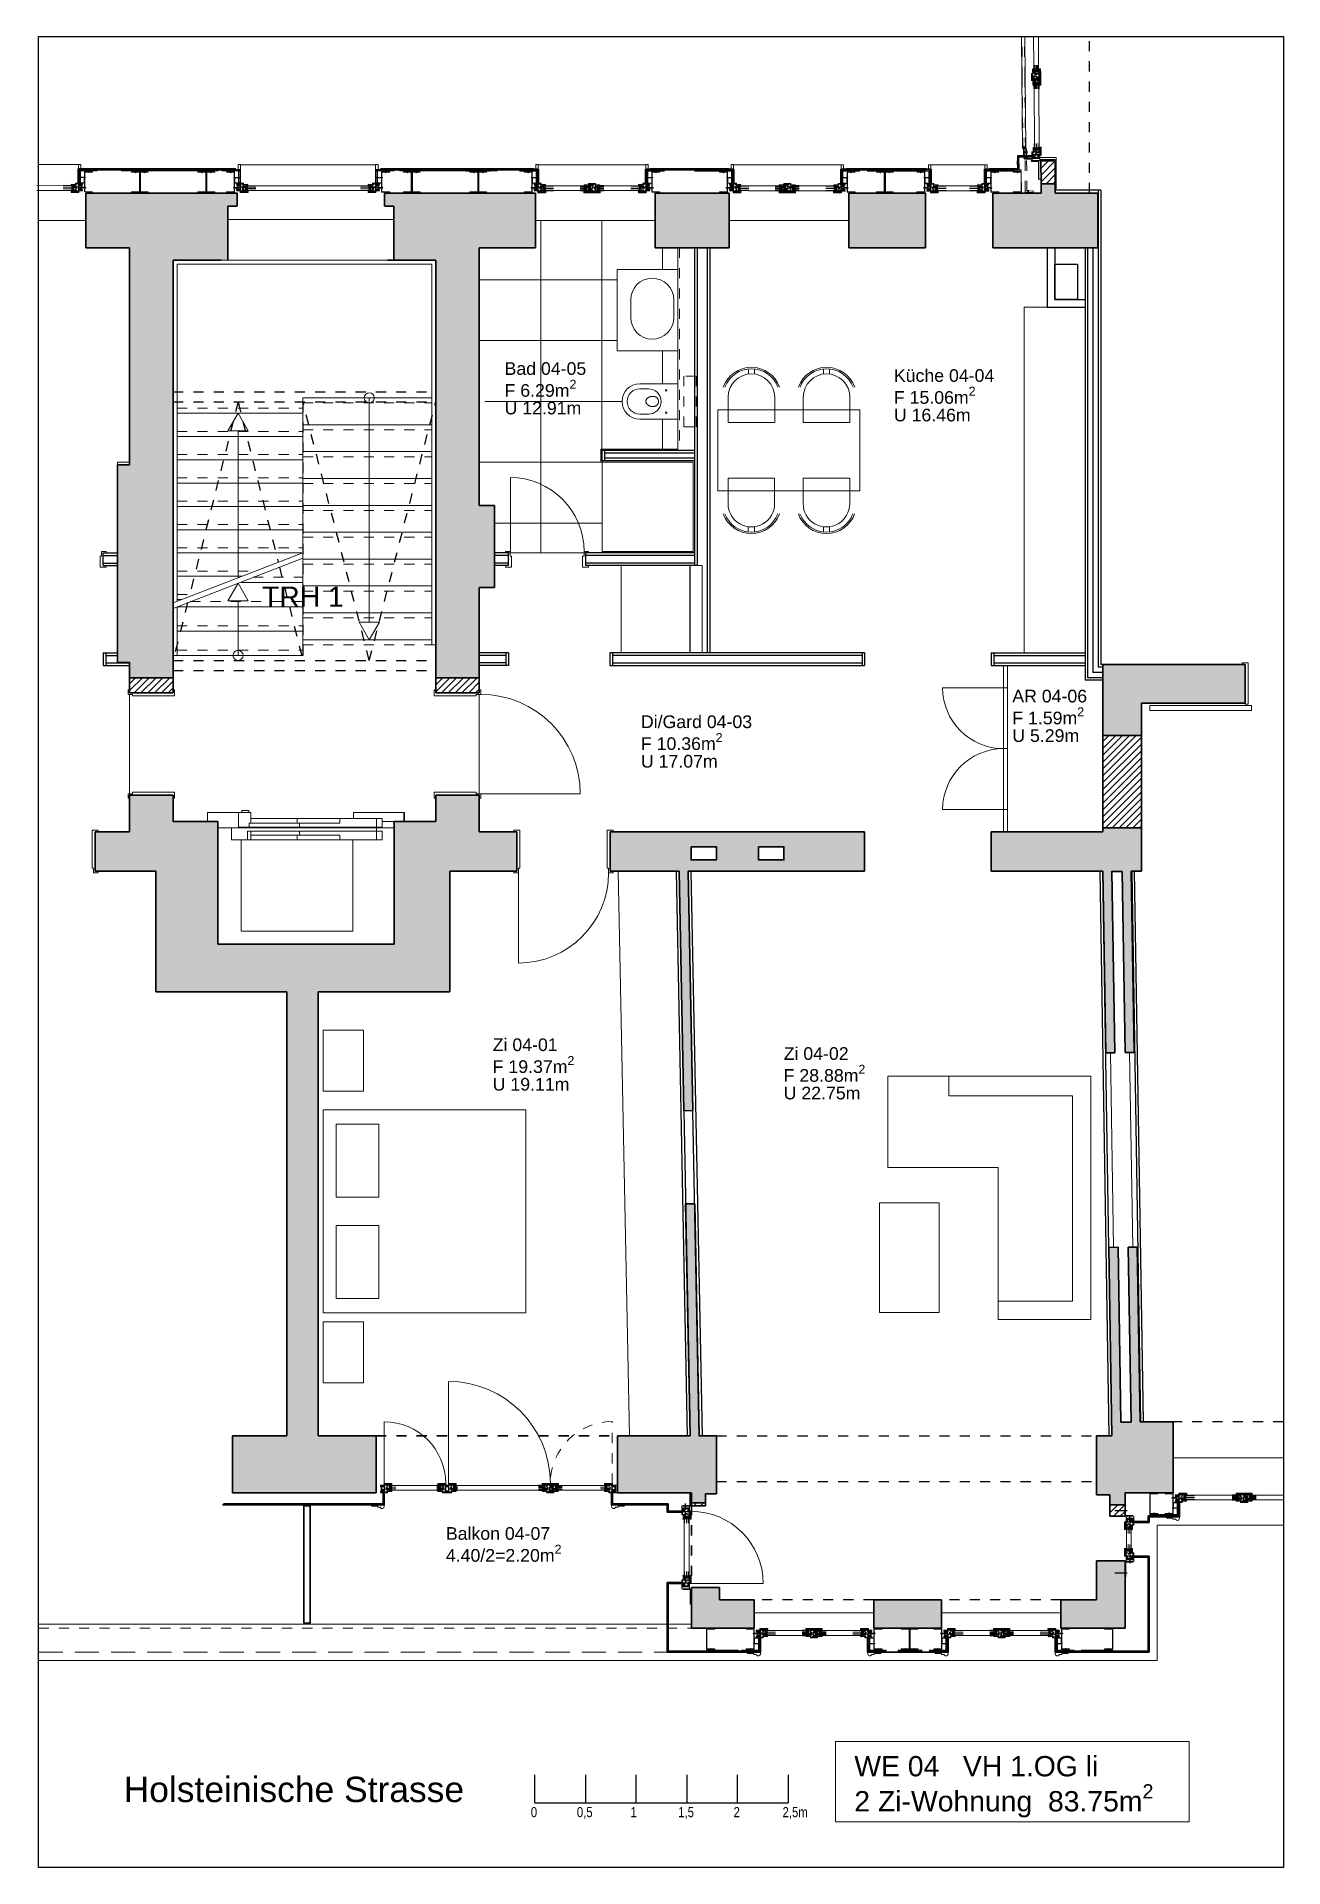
# Model space of a CAD drawing. Header units: metres. Extents: x 19 to 230, y -653 to -519.
# Drawn here: x 172.86 to 185.15, y -620.87 to -602.81 of the extents above; entities that cross this region are included whole.
import ezdxf

# ---------------------------------------------------------------- set-up
doc = ezdxf.new("R2010")
doc.units = ezdxf.units.M
doc.header["$LTSCALE"] = 0.0125
for name, pattern in [('Dash', [6.35, 3.175, -3.175]), ('DASHED2', [0.375, 0.25, -0.125]), ('GESTRICHELT', [0.225, 0.15, -0.075]), ('Punkt', [6.35, 0, -6.35]), ('Verdeckt', [9.525, 6.35, -3.175]), ('Verdeckt3', [9.525, 6.35, -3.175])]:
    doc.linetypes.add(name, pattern=pattern)
for name, color, linetype, lineweight in [('03Aussenhaut', 30, 'Continuous', 30), ('04Ansichtskanten', 4, 'Continuous', 15), ('05Fenster', 171, 'Continuous', 15), ('10Beschriftung', 141, 'Continuous', 15), ('A---MOEB-------', 8, 'Continuous', 13), ('Ansicht dünn2', 185, 'Continuous', 9), ('Aufzug', 65, 'Continuous', 13), ('Befestigung', 253, 'Continuous', 5), ('Beschriftung-Räume', 3, 'Continuous', 15), ('Fassade3', 151, 'Continuous', 18), ('Fenster', 65, 'Continuous', 5), ('Fenster2', 161, 'Continuous', 5), ('Fliesen2', 251, 'Continuous', 9), ('Geländer', 65, 'Continuous', 13), ('Geländerbefestigung', 8, 'DASHED2', 13), ('geländerverdeckt', 251, 'DASHED2', 9), ('Marki', 65, 'Continuous', 13), ('Moeb', 8, 'Continuous', 13), ('Platten', 2, 'Continuous', 15), ('PUTZ', 32, 'Continuous', 13), ('Sani', 8, 'Continuous', 13), ('Stahlbau', 5, 'Continuous', 30), ('Treppen', 8, 'Continuous', 13), ('Türen', 65, 'Continuous', 15), ('unten', 7, 'Verdeckt3', 15), ('UProfil', 153, 'Continuous', 20), ('verdecktRohbau', 14, 'GESTRICHELT', 15), ('Wände Bestand', 142, 'Continuous', 35)]:
    doc.layers.add(name, color=color, linetype=linetype, lineweight=lineweight)
doc.layers.add('A---TEXTD100---', color=7, linetype='Continuous')
doc.layers.add('oben', color=7, linetype='Punkt')
for name, color, linetype, lineweight, true_color in [('Fliesen', 7, 'Continuous', 18, 0x875ef7), ('Fliesen1', 7, 'Continuous', 18, 0x0040ff), ('SchrBestand', 7, 'Continuous', 15, 0xc9c9c9), ('SchrWand neu', 7, 'Continuous', 18, 0x971402), ('Wände neu', 1, 'Continuous', 35, 0xff0000), ('WändeGK neu', 7, 'Continuous', 25, 0xdc5004)]:
    doc.layers.add(name, color=color, linetype=linetype, lineweight=lineweight, true_color=true_color)
doc.layers.add('Stahl', color=7, linetype='Continuous', true_color=0x4d79ff)
doc.styles.add('Arial', font='arial.ttf')

msp = doc.modelspace()

# ---------------------------------------------------------------- texts
at = {"layer": '10Beschriftung', "ltscale": 0.1, "insert": (173.465, -619.974), "char_height": 0.25, "width": 8.39028, "attachment_point": 1, "rotation": 359.9999, "style": 'Arial'}
msp.add_mtext('\\pi5.5511e-017,l0.25,t0.25;Holsteinische Strasse ', dxfattribs=at)
at = {"layer": 'A---TEXTD100---', "color": 7, "style": 'Arial', "width": 0.8}
for s, p in [('0', (177.731, -620.373)), ('0,5', (178.185, -620.373)), ('1', (178.714, -620.373)), ('1,5', (179.185, -620.373)), ('2', (179.731, -620.373)), ('2,5m', (180.214, -620.373))]:
    msp.add_text(s, height=0.1, rotation=359.9984, dxfattribs=at).set_placement(p)
at = {"layer": 'Beschriftung-Räume', "ltscale": 0.1, "attachment_point": 1, "line_spacing_factor": 0.833333, "style": 'Arial'}
for s, insert, char_height, width in [('\\A1;Bad 04-05\\PF 6.29m{\\H0.7x;\\S2^ ;}\\PU 12.91m', (177.472, -606.021), 0.125, 2.26836), ('\\A1;Küche 04-04\\PF 15.06m{\\H0.7x;\\S2^ ;}\\PU 16.46m', (181.312, -606.09), 0.125, 2.26836), ('\\A1;TRH 1', (175.079, -608.234), 0.2, 2.26836), ('\\A1;AR 04-06\\PF 1.59m{\\H0.7x;\\S2^ ;}\\PU 5.29m', (182.48, -609.252), 0.125, 2.26836), ('\\A1;Di/Gard 04-03\\PF 10.36m{\\H0.7x;\\S2^ ;}\\PU 17.07m', (178.817, -609.505), 0.125, 2.26836), ('\\A1;Zi 04-01\\PF 19.37m{\\H0.7x;\\S2^ ;}\\PU 19.11m', (177.355, -612.691), 0.125, 2.26836), ('\\A1;Zi 04-02\\PF 28.88m{\\H0.7x;\\S2^ ;}\\PU 22.75m', (180.225, -612.778), 0.125, 2.26836), ('\\A1;Balkon 04-07\\P4.40/2=2.20m{\\H0.7x;\\S2^ ;}', (176.893, -617.512), 0.125, 2.26836), ('\\A1;WE 04   VH 1.OG li\\P2 Zi-Wohnung  83.75m{\\H0.7x;\\S2^ ;}', (180.922, -619.77), 0.2, 4.02282)]:
    msp.add_mtext(s, dxfattribs=dict(at, insert=insert, char_height=char_height, width=width))

# ---------------------------------------------------------------- blocks, each defined once
blk = doc.blocks.new('Hol18 Schnitt hor')
at = {"layer": 'Fenster', "lineweight": -3}
for p, q in [((0.00006, -0.000028), (0.00006, -0.000024)), ((0.00006, -0.000028), (0.000067, -0.000028)), ((0.000067, -0.000068), (0.00006, -0.000068)), ((0.000067, -0.000028), (0.000074, -0.000028)), ((0.000074, -0.000068), (0.000067, -0.000068))]:
    blk.add_line(p, q, dxfattribs=at)
at = {"layer": 'Fenster'}
for p, q in [((0.00006, -0.000024), (0.000117, -0.000024)), ((0.000117, -0.000028), (0.00006, -0.000028)), ((0.00006, -0.000046), (0.00006, -0.000028)), ((0.00006, -0.000046), (0.00006, -0.000028)), ((0.00006, -0.000028), (0.000117, -0.000028)), ((0.000067, -0.000046), (0.00006, -0.000046)), ((0.000117, -0.000046), (0.00006, -0.000046)), ((0.00006, -0.00005), (0.00006, -0.000046)), ((0.00006, -0.000046), (0.000117, -0.000046)), ((0.000117, -0.00005), (0.00006, -0.00005)), ((0.00006, -0.000068), (0.00006, -0.00005)), ((0.00006, -0.00005), (0.000067, -0.00005)), ((0.00006, -0.000068), (0.00006, -0.00005)), ((0.00006, -0.00005), (0.000117, -0.00005)), ((0.000117, -0.000068), (0.00006, -0.000068)), ((0.00006, -0.000073), (0.00006, -0.000068)), ((0.00006, -0.000068), (0.000117, -0.000068)), ((0.000117, -0.000073), (0.00006, -0.000073)), ((0.000064, -0.000031), (0.000067, -0.000028)), ((0.000067, -0.000028), (0.000064, -0.000031)), ((0.000064, -0.000043), (0.000064, -0.000031)), ((0.000064, -0.000031), (0.000064, -0.000043)), ((0.000067, -0.000046), (0.000064, -0.000043)), ((0.000064, -0.000043), (0.000067, -0.000046)), ((0.000064, -0.000053), (0.000067, -0.00005)), ((0.000067, -0.00005), (0.000064, -0.000053)), ((0.000064, -0.000066), (0.000064, -0.000053)), ((0.000064, -0.000053), (0.000064, -0.000066)), ((0.000067, -0.000068), (0.000064, -0.000066)), ((0.000064, -0.000066), (0.000067, -0.000068)), ((0.000065, -0.000032), (0.000067, -0.00003)), ((0.000065, -0.000043), (0.000065, -0.000032)), ((0.000067, -0.000045), (0.000065, -0.000043)), ((0.000065, -0.000054), (0.000067, -0.000052)), ((0.000065, -0.000065), (0.000065, -0.000054)), ((0.000067, -0.000067), (0.000065, -0.000065)), ((0.000067, -0.00003), (0.000072, -0.00003)), ((0.000072, -0.000045), (0.000067, -0.000045)), ((0.000074, -0.000046), (0.000067, -0.000046)), ((0.000067, -0.00005), (0.000074, -0.00005)), ((0.000067, -0.000052), (0.000072, -0.000052)), ((0.000072, -0.000067), (0.000067, -0.000067)), ((0.000072, -0.00003), (0.000072, -0.000045)), ((0.000072, -0.000052), (0.000072, -0.000067)), ((0.000074, -0.000028), (0.000074, -0.000046)), ((0.000074, -0.00005), (0.000074, -0.000068))]:
    blk.add_line(p, q, dxfattribs=at)
at = {"layer": 'Fenster2'}
for p, q in [((0.000033, 0), (-0.000033, 0)), ((0.000033, 0), (0.000033, 0)), ((-0.000034, 0), (-0.000034, 0)), ((-0.000034, 0), (-0.000034, 0)), ((-0.000034, 0), (-0.000034, -0.000003)), ((-0.000034, -0.000003), (-0.000034, -0.000003)), ((-0.000034, -0.000003), (-0.000034, -0.000003)), ((-0.000034, -0.000073), (-0.000034, -0.000073)), ((-0.000034, -0.000073), (-0.000034, -0.000073)), ((-0.000034, -0.000073), (-0.000034, -0.000076)), ((-0.000034, -0.000076), (-0.000034, -0.000076)), ((-0.000034, -0.000076), (-0.000034, -0.000076)), ((-0.000033, 0), (-0.000033, 0)), ((-0.000033, 0), (-0.000033, 0)), ((-0.000033, 0), (-0.000033, 0)), ((-0.000033, 0), (-0.000033, 0)), ((-0.000033, 0), (-0.000033, 0)), ((-0.000033, 0), (-0.000033, 0)), ((-0.000033, 0), (-0.000034, 0)), ((-0.000034, -0.000003), (-0.000033, -0.000003)), ((-0.000033, -0.000003), (-0.000033, -0.000003)), ((-0.000033, -0.000003), (-0.000033, -0.000004)), ((-0.000033, -0.000004), (-0.000033, -0.000004)), ((-0.000033, -0.000004), (-0.000033, -0.000004)), ((-0.000033, -0.000004), (-0.000032, -0.000004)), ((-0.000032, -0.000012), (-0.000033, -0.000012)), ((-0.000033, -0.000012), (-0.000033, -0.000012)), ((-0.000033, -0.000012), (-0.000033, -0.000012)), ((-0.000033, -0.000012), (-0.000033, -0.000013)), ((-0.000033, -0.000013), (-0.000033, -0.000013)), ((-0.000033, -0.000013), (-0.000033, -0.000013)), ((-0.000033, -0.000013), (-0.000033, -0.000013)), ((-0.000033, -0.000013), (-0.000033, -0.000013)), ((-0.000033, -0.000013), (-0.000033, -0.000016)), ((-0.000033, -0.000016), (-0.000033, -0.000016)), ((-0.000033, -0.000016), (-0.000033, -0.000016)), ((-0.000033, -0.000016), (-0.000033, -0.000016)), ((-0.000033, -0.000016), (-0.000033, -0.000016)), ((-0.000033, -0.000016), (-0.000033, -0.000017)), ((-0.000033, -0.000017), (-0.000033, -0.000017)), ((-0.000033, -0.000017), (-0.000033, -0.000017)), ((-0.000033, -0.000017), (-0.000032, -0.000017)), ((-0.000032, -0.000059), (-0.000033, -0.000059)), ((-0.000033, -0.000059), (-0.000033, -0.000059)), ((-0.000033, -0.000059), (-0.000033, -0.000059)), ((-0.000033, -0.000059), (-0.000033, -0.00006)), ((-0.000033, -0.00006), (-0.000033, -0.00006)), ((-0.000033, -0.00006), (-0.000033, -0.00006)), ((-0.000033, -0.00006), (-0.000033, -0.00006)), ((-0.000033, -0.00006), (-0.000033, -0.00006)), ((-0.000033, -0.00006), (-0.000033, -0.000063)), ((-0.000033, -0.000063), (-0.000033, -0.000063)), ((-0.000033, -0.000063), (-0.000033, -0.000063)), ((-0.000033, -0.000063), (-0.000033, -0.000063)), ((-0.000033, -0.000063), (-0.000033, -0.000063)), ((-0.000033, -0.000063), (-0.000033, -0.000064)), ((-0.000033, -0.000064), (-0.000033, -0.000064)), ((-0.000033, -0.000064), (-0.000033, -0.000064)), ((-0.000033, -0.000064), (-0.000032, -0.000064)), ((-0.000032, -0.000072), (-0.000033, -0.000072)), ((-0.000033, -0.000072), (-0.000033, -0.000072)), ((-0.000033, -0.000072), (-0.000033, -0.000072)), ((-0.000033, -0.000072), (-0.000033, -0.000073)), ((-0.000033, -0.000073), (-0.000033, -0.000073)), ((-0.000033, -0.000073), (-0.000034, -0.000073)), ((-0.000034, -0.000076), (-0.000033, -0.000076)), ((-0.000033, -0.000076), (-0.000033, -0.000076)), ((-0.000033, -0.000076), (-0.000033, -0.000076)), ((-0.000033, -0.000076), (-0.000033, -0.000076)), ((-0.000033, -0.000076), (-0.000033, -0.000076)), ((-0.000033, -0.000076), (-0.000033, -0.000076)), ((-0.000033, -0.000076), (0.00001, -0.000076)), ((-0.000032, -0.000004), (-0.000032, -0.000004)), ((-0.000032, -0.000004), (-0.000032, -0.000004)), ((-0.000032, -0.000004), (-0.000032, -0.000004)), ((-0.000032, -0.000004), (-0.000032, -0.000004)), ((-0.000032, -0.000004), (-0.000031, -0.000004)), ((-0.000031, -0.000012), (-0.000032, -0.000012)), ((-0.000032, -0.000012), (-0.000032, -0.000012)), ((-0.000032, -0.000012), (-0.000032, -0.000012)), ((-0.000032, -0.000012), (-0.000032, -0.000012)), ((-0.000032, -0.000012), (-0.000032, -0.000012)), ((-0.000032, -0.000017), (-0.000032, -0.000017)), ((-0.000032, -0.000017), (-0.000032, -0.000017)), ((-0.000032, -0.000017), (-0.000032, -0.000017)), ((-0.000032, -0.000017), (-0.000032, -0.000017)), ((-0.000032, -0.000017), (-0.000031, -0.000017)), ((-0.000031, -0.000059), (-0.000032, -0.000059)), ((-0.000032, -0.000059), (-0.000032, -0.000059)), ((-0.000032, -0.000059), (-0.000032, -0.000059)), ((-0.000032, -0.000059), (-0.000032, -0.000059)), ((-0.000032, -0.000059), (-0.000032, -0.000059)), ((-0.000032, -0.000064), (-0.000032, -0.000064)), ((-0.000032, -0.000064), (-0.000032, -0.000064)), ((-0.000032, -0.000064), (-0.000032, -0.000064)), ((-0.000032, -0.000064), (-0.000032, -0.000064)), ((-0.000032, -0.000064), (-0.000031, -0.000064)), ((-0.000031, -0.000072), (-0.000032, -0.000072)), ((-0.000032, -0.000072), (-0.000032, -0.000072)), ((-0.000032, -0.000072), (-0.000032, -0.000072)), ((-0.000032, -0.000072), (-0.000032, -0.000072)), ((-0.000032, -0.000072), (-0.000032, -0.000072)), ((-0.000031, -0.000003), (-0.000031, -0.000003)), ((-0.000031, -0.000003), (-0.000028, -0.000003)), ((-0.000031, -0.000004), (-0.000031, -0.000003)), ((-0.000031, -0.000003), (-0.000031, -0.000003)), ((-0.000031, -0.000003), (-0.000031, -0.000003)), ((-0.000031, -0.000003), (-0.000031, -0.000003)), ((-0.000031, -0.000003), (-0.000031, -0.000003)), ((-0.000031, -0.000003), (-0.000031, -0.000003)), ((-0.000031, -0.000003), (-0.000031, -0.000003)), ((-0.000031, -0.000003), (-0.000031, -0.000003)), ((-0.000031, -0.000003), (-0.000031, -0.000003)), ((-0.000031, -0.000004), (-0.000031, -0.000004)), ((-0.000031, -0.000004), (-0.000031, -0.000004)), ((-0.000031, -0.000004), (-0.000031, -0.000004)), ((-0.000031, -0.000004), (-0.000031, -0.000004)), ((-0.000031, -0.000004), (-0.000031, -0.000004)), ((-0.000031, -0.000013), (-0.000031, -0.000012)), ((-0.000031, -0.000012), (-0.000031, -0.000012)), ((-0.000031, -0.000012), (-0.000031, -0.000012)), ((-0.000031, -0.000012), (-0.000031, -0.000012)), ((-0.000031, -0.000012), (-0.000031, -0.000012)), ((-0.000031, -0.000012), (-0.000031, -0.000012)), ((-0.000028, -0.000013), (-0.000031, -0.000013)), ((-0.000031, -0.000013), (-0.000031, -0.000013)), ((-0.000031, -0.000013), (-0.000031, -0.000013)), ((-0.000031, -0.000013), (-0.000031, -0.000013)), ((-0.000031, -0.000013), (-0.000031, -0.000013)), ((-0.000031, -0.000013), (-0.000031, -0.000013)), ((-0.000031, -0.000013), (-0.000031, -0.000013)), ((-0.000031, -0.000013), (-0.000031, -0.000013)), ((-0.000031, -0.000013), (-0.000031, -0.000013)), ((-0.000031, -0.000013), (-0.000031, -0.000013)), ((-0.000031, -0.000017), (-0.000031, -0.000016)), ((-0.000031, -0.000016), (-0.000031, -0.000016)), ((-0.000031, -0.000016), (-0.000031, -0.000016)), ((-0.000031, -0.000016), (-0.000031, -0.000016)), ((-0.000031, -0.000016), (-0.000031, -0.000016)), ((-0.000031, -0.000016), (-0.000031, -0.000016)), ((-0.000031, -0.000016), (-0.000031, -0.000016)), ((-0.000031, -0.000016), (-0.000031, -0.000016)), ((-0.000031, -0.000016), (-0.000031, -0.000016)), ((-0.000031, -0.000016), (-0.000031, -0.000016)), ((-0.000031, -0.000016), (-0.000027, -0.000016)), ((-0.000031, -0.000017), (-0.000031, -0.000017)), ((-0.000031, -0.000017), (-0.000031, -0.000017)), ((-0.000031, -0.000017), (-0.000031, -0.000017)), ((-0.000031, -0.000017), (-0.000031, -0.000017)), ((-0.000031, -0.000017), (-0.000031, -0.000017)), ((-0.000031, -0.00006), (-0.000031, -0.000059)), ((-0.000031, -0.000059), (-0.000031, -0.000059)), ((-0.000031, -0.000059), (-0.000031, -0.000059)), ((-0.000031, -0.000059), (-0.000031, -0.000059)), ((-0.000031, -0.000059), (-0.000031, -0.000059)), ((-0.000031, -0.000059), (-0.000031, -0.000059)), ((-0.000027, -0.000061), (-0.000031, -0.000061)), ((-0.000031, -0.000061), (-0.000031, -0.000061)), ((-0.000031, -0.000061), (-0.000031, -0.00006)), ((-0.000031, -0.00006), (-0.000031, -0.00006)), ((-0.000031, -0.00006), (-0.000031, -0.00006)), ((-0.000031, -0.00006), (-0.000031, -0.00006)), ((-0.000031, -0.00006), (-0.000031, -0.00006)), ((-0.000031, -0.00006), (-0.000031, -0.00006)), ((-0.000031, -0.00006), (-0.000031, -0.00006)), ((-0.000031, -0.00006), (-0.000031, -0.00006)), ((-0.000031, -0.000063), (-0.000028, -0.000063)), ((-0.000031, -0.000064), (-0.000031, -0.000063)), ((-0.000031, -0.000063), (-0.000031, -0.000063)), ((-0.000031, -0.000063), (-0.000031, -0.000063)), ((-0.000031, -0.000063), (-0.000031, -0.000063)), ((-0.000031, -0.000063), (-0.000031, -0.000063)), ((-0.000031, -0.000063), (-0.000031, -0.000063)), ((-0.000031, -0.000063), (-0.000031, -0.000063)), ((-0.000031, -0.000063), (-0.000031, -0.000063)), ((-0.000031, -0.000063), (-0.000031, -0.000063)), ((-0.000031, -0.000063), (-0.000031, -0.000063)), ((-0.000031, -0.000064), (-0.000031, -0.000064)), ((-0.000031, -0.000064), (-0.000031, -0.000064)), ((-0.000031, -0.000064), (-0.000031, -0.000064)), ((-0.000031, -0.000064), (-0.000031, -0.000064)), ((-0.000031, -0.000064), (-0.000031, -0.000064)), ((-0.000031, -0.000073), (-0.000031, -0.000072)), ((-0.000031, -0.000072), (-0.000031, -0.000072)), ((-0.000031, -0.000072), (-0.000031, -0.000072)), ((-0.000031, -0.000072), (-0.000031, -0.000072)), ((-0.000031, -0.000072), (-0.000031, -0.000072)), ((-0.000031, -0.000072), (-0.000031, -0.000072)), ((-0.000028, -0.000073), (-0.000031, -0.000073)), ((-0.000031, -0.000073), (-0.000031, -0.000073)), ((-0.000031, -0.000073), (-0.000031, -0.000073)), ((-0.000031, -0.000073), (-0.000031, -0.000073)), ((-0.000031, -0.000073), (-0.000031, -0.000073)), ((-0.000031, -0.000073), (-0.000031, -0.000073)), ((-0.000031, -0.000073), (-0.000031, -0.000073)), ((-0.000031, -0.000073), (-0.000031, -0.000073)), ((-0.000031, -0.000073), (-0.000031, -0.000073)), ((-0.000031, -0.000073), (-0.000031, -0.000073)), ((-0.000028, -0.000003), (-0.000027, -0.000003)), ((-0.000027, -0.000013), (-0.000028, -0.000013)), ((-0.000028, -0.000063), (-0.000027, -0.000063)), ((-0.000027, -0.000073), (-0.000028, -0.000073)), ((-0.000027, -0.000003), (-0.000027, -0.000003)), ((-0.000027, -0.000003), (-0.000027, -0.000003)), ((-0.000027, -0.000003), (-0.000027, -0.000003)), ((-0.000027, -0.000003), (-0.000027, -0.000003)), ((-0.000027, -0.000003), (-0.000027, -0.000003)), ((-0.000027, -0.000003), (-0.000027, -0.000003)), ((-0.000027, -0.000003), (-0.000027, -0.000003)), ((-0.000027, -0.000003), (-0.000027, -0.000003)), ((-0.000027, -0.000003), (-0.000027, -0.000013)), ((-0.000027, -0.000013), (-0.000027, -0.000013)), ((-0.000027, -0.000013), (-0.000027, -0.000013)), ((-0.000027, -0.000013), (-0.000027, -0.000013)), ((-0.000027, -0.000013), (-0.000027, -0.000013)), ((-0.000027, -0.000013), (-0.000027, -0.000013)), ((-0.000027, -0.000013), (-0.000027, -0.000013)), ((-0.000027, -0.000013), (-0.000027, -0.000013)), ((-0.000027, -0.000016), (-0.000027, -0.000016)), ((-0.000027, -0.000016), (-0.000027, -0.000016)), ((-0.000027, -0.000016), (-0.000027, -0.000016)), ((-0.000027, -0.000016), (-0.000027, -0.000016)), ((-0.000027, -0.000016), (-0.000027, -0.000016)), ((-0.000027, -0.000016), (-0.000027, -0.000016)), ((-0.000027, -0.000016), (-0.000027, -0.000016)), ((-0.000027, -0.000016), (-0.000027, -0.000016)), ((-0.000027, -0.000016), (-0.000027, -0.00006)), ((-0.000027, -0.00006), (-0.000027, -0.00006)), ((-0.000027, -0.00006), (-0.000027, -0.00006)), ((-0.000027, -0.00006), (-0.000027, -0.00006)), ((-0.000027, -0.00006), (-0.000027, -0.00006)), ((-0.000027, -0.00006), (-0.000027, -0.00006)), ((-0.000027, -0.00006), (-0.000027, -0.00006)), ((-0.000027, -0.00006), (-0.000027, -0.00006)), ((-0.000027, -0.00006), (-0.000027, -0.000061)), ((-0.000027, -0.000061), (-0.000027, -0.000061)), ((-0.000027, -0.000063), (-0.000027, -0.000063)), ((-0.000027, -0.000063), (-0.000027, -0.000063)), ((-0.000027, -0.000063), (-0.000027, -0.000063)), ((-0.000027, -0.000063), (-0.000027, -0.000063)), ((-0.000027, -0.000063), (-0.000027, -0.000063)), ((-0.000027, -0.000063), (-0.000027, -0.000063)), ((-0.000027, -0.000063), (-0.000027, -0.000063)), ((-0.000027, -0.000063), (-0.000027, -0.000063)), ((-0.000027, -0.000063), (-0.000027, -0.000073)), ((-0.000027, -0.000073), (-0.000027, -0.000073)), ((-0.000027, -0.000073), (-0.000027, -0.000073)), ((-0.000027, -0.000073), (-0.000027, -0.000073)), ((-0.000027, -0.000073), (-0.000027, -0.000073)), ((-0.000027, -0.000073), (-0.000027, -0.000073)), ((-0.000027, -0.000073), (-0.000027, -0.000073)), ((-0.000027, -0.000073), (-0.000027, -0.000073)), ((-0.000027, -0.000073), (-0.000027, -0.000073)), ((-0.000024, -0.000003), (-0.000024, -0.000007)), ((-0.000003, -0.000003), (-0.000024, -0.000003)), ((-0.000024, -0.000007), (-0.000003, -0.000007)), ((-0.000003, -0.000008), (-0.000024, -0.000008)), ((-0.000024, -0.000008), (-0.000024, -0.000014)), ((-0.000024, -0.000014), (-0.000003, -0.000014)), ((0.000004, -0.000015), (-0.000024, -0.000015)), ((-0.000024, -0.000016), (-0.000024, -0.000019)), ((-0.000024, -0.000019), (0.000004, -0.000019)), ((0.000004, -0.00002), (-0.000024, -0.00002)), ((-0.000024, -0.000021), (-0.000024, -0.00006)), ((-0.000024, -0.000033), (-0.000024, -0.000058)), ((-0.000024, -0.000061), (0.000004, -0.000061)), ((-0.000006, -0.000062), (-0.000024, -0.000062)), ((-0.000024, -0.000062), (-0.000024, -0.000068)), ((-0.000024, -0.000068), (-0.000006, -0.000068)), ((-0.000006, -0.000069), (-0.000024, -0.000069)), ((-0.000024, -0.000069), (-0.000024, -0.000073)), ((-0.000024, -0.000073), (-0.000013, -0.000073)), ((-0.000022, -0.000058), (-0.000022, -0.000033)), ((-0.00001, -0.00003), (-0.000021, -0.00003)), ((-0.000021, -0.000032), (-0.00001, -0.000032)), ((0.000001, -0.000059), (-0.000021, -0.000059)), ((-0.000021, -0.00006), (0.000001, -0.00006)), ((-0.000013, -0.000073), (-0.000012, -0.000072)), ((-0.000012, -0.000071), (-0.000011, -0.000071)), ((-0.000011, -0.000072), (-0.000011, -0.000073)), ((-0.000011, -0.000073), (-0.00001, -0.000073)), ((-0.00001, -0.000032), (-0.00001, -0.00003)), ((0.000001, -0.00003), (-0.000009, -0.00003)), ((-0.000009, -0.00003), (-0.000009, -0.000032)), ((-0.000009, -0.000032), (0.000001, -0.000032)), ((-0.000009, -0.000071), (-0.000008, -0.000071)), ((-0.000009, -0.000073), (-0.000009, -0.000072)), ((-0.000008, -0.000072), (-0.000008, -0.000073)), ((-0.000007, -0.000073), (-0.000006, -0.000073)), ((-0.000005, -0.000068), (-0.000005, -0.000062)), ((-0.000005, -0.000073), (-0.000005, -0.000069)), ((0.000004, -0.000062), (-0.000004, -0.000062)), ((-0.000004, -0.000062), (-0.000004, -0.000068)), ((-0.000004, -0.000068), (0, -0.000068)), ((0, -0.000069), (-0.000004, -0.000069)), ((-0.000004, -0.000069), (-0.000004, -0.000073)), ((-0.000004, -0.000073), (0, -0.000073)), ((-0.000002, -0.000007), (-0.000002, -0.000003)), ((-0.000002, -0.000003), (-0.000002, -0.000007)), ((-0.000002, -0.000014), (-0.000002, -0.000008)), ((-0.000002, -0.000008), (-0.000002, -0.000014)), ((0.000004, -0.000003), (-0.000001, -0.000003)), ((-0.000001, -0.000007), (0.000004, -0.000007)), ((0.000004, -0.000008), (-0.000001, -0.000008)), ((-0.000001, -0.000014), (0.000004, -0.000014)), ((0.000001, -0.000029), (0.000001, -0.000029)), ((0.000001, -0.000068), (0.000001, -0.000066)), ((0.000001, -0.000073), (0.000001, -0.000069)), ((0.000001, -0.00008), (0.000001, -0.00009)), ((0.000002, -0.000028), (0.000004, -0.000028)), ((0.000004, -0.000029), (0.000002, -0.000029)), ((0.000002, -0.000033), (0.000002, -0.000058)), ((0.000004, -0.00008), (0.000002, -0.00008)), ((0.000002, -0.000079), (0.000003, -0.000079)), ((0.000002, -0.00008), (0.000002, -0.00008)), ((0.000003, -0.000063), (0.000004, -0.000063)), ((0.000003, -0.000066), (0.000003, -0.000065)), ((0.000003, -0.000065), (0.000003, -0.000065)), ((0.000003, -0.000065), (0.000003, -0.000065)), ((0.000003, -0.000065), (0.000003, -0.000065)), ((0.000003, -0.000065), (0.000003, -0.000065)), ((0.000003, -0.000065), (0.000003, -0.000065)), ((0.000003, -0.000065), (0.000004, -0.000065)), ((0.000003, -0.000073), (0.000003, -0.000066)), ((0.000003, -0.000066), (0.000003, -0.000066)), ((0.000003, -0.000066), (0.000003, -0.000066)), ((0.000003, -0.000073), (0.000003, -0.000073)), ((0.000004, -0.000073), (0.000003, -0.000073)), ((0.000003, -0.000073), (0.000003, -0.000073)), ((0.000003, -0.000073), (0.000003, -0.000073)), ((0.000003, -0.000073), (0.000003, -0.000073)), ((0.000003, -0.000073), (0.000003, -0.000073)), ((0.000008, -0.000076), (0.000003, -0.000076)), ((0.000005, -0.000077), (0.000003, -0.000077)), ((0.000003, -0.000078), (0.000004, -0.000079)), ((0.000003, -0.00008), (0.000004, -0.00008)), ((0.000004, -0.000082), (0.000003, -0.000081)), ((0.000003, -0.000092), (0.000055, -0.000092)), ((0.000004, -0.000007), (0.000004, -0.000003)), ((0.000004, -0.000014), (0.000004, -0.000008)), ((0.000004, -0.000019), (0.000004, -0.000016)), ((0.000004, -0.000028), (0.000004, -0.000021)), ((0.000004, -0.00006), (0.000004, -0.00003)), ((0.000004, -0.000058), (0.000004, -0.000033)), ((0.000004, -0.000063), (0.000004, -0.000062)), ((0.000004, -0.000065), (0.000004, -0.000065)), ((0.000004, -0.000065), (0.000004, -0.000065)), ((0.000004, -0.000065), (0.000004, -0.000065)), ((0.000004, -0.000065), (0.000005, -0.000065)), ((0.000008, -0.000073), (0.000004, -0.000073)), ((0.000004, -0.000073), (0.000004, -0.000073)), ((0.000004, -0.000073), (0.000004, -0.000073)), ((0.000004, -0.000079), (0.000004, -0.000079)), ((0.000004, -0.000079), (0.000006, -0.000079)), ((0.000004, -0.000081), (0.000004, -0.000081)), ((0.000004, -0.000081), (0.000004, -0.00008)), ((0.000004, -0.00008), (0.000004, -0.00008)), ((0.000004, -0.00008), (0.000004, -0.000081)), ((0.000004, -0.000081), (0.000004, -0.000081)), ((0.000004, -0.000081), (0.000004, -0.000081)), ((0.000004, -0.000086), (0.000004, -0.000089)), ((0.000006, -0.000003), (0.000005, -0.000003)), ((0.000005, -0.000003), (0.000005, -0.000003)), ((0.000005, -0.000003), (0.000005, -0.000003)), ((0.000005, -0.000003), (0.000005, -0.000003)), ((0.000005, -0.000003), (0.000005, -0.000003)), ((0.000005, -0.000003), (0.000005, -0.000003)), ((0.000005, -0.000003), (0.000005, -0.000003)), ((0.000005, -0.000003), (0.000005, -0.000011)), ((0.000005, -0.000011), (0.000005, -0.000011)), ((0.000005, -0.000011), (0.000005, -0.000011)), ((0.000005, -0.000011), (0.000005, -0.000012)), ((0.000005, -0.000011), (0.000005, -0.000011)), ((0.000005, -0.000012), (0.000005, -0.000012)), ((0.000005, -0.000012), (0.000005, -0.000012)), ((0.000005, -0.000012), (0.000005, -0.000012)), ((0.000005, -0.000012), (0.000005, -0.000012)), ((0.000005, -0.000012), (0.000006, -0.000012)), ((0.000005, -0.000065), (0.000005, -0.000066)), ((0.000005, -0.000066), (0.000005, -0.000066)), ((0.000005, -0.000066), (0.000005, -0.000066)), ((0.000005, -0.000066), (0.000005, -0.000066)), ((0.000005, -0.000066), (0.000005, -0.000066)), ((0.000005, -0.000066), (0.000005, -0.000067)), ((0.000005, -0.000067), (0.000005, -0.000067)), ((0.000005, -0.000067), (0.000005, -0.000067)), ((0.000005, -0.000067), (0.000006, -0.000067)), ((0.000006, -0.000078), (0.000005, -0.000078)), ((0.000005, -0.000077), (0.000005, -0.000077)), ((0.000005, -0.000078), (0.000005, -0.000078)), ((0.000006, -0.000078), (0.000005, -0.000078)), ((0.000006, -0.000079), (0.000005, -0.000079)), ((0.000005, -0.00008), (0.000005, -0.000081)), ((0.000005, -0.000082), (0.000005, -0.000082)), ((0.000005, -0.000083), (0.000006, -0.000083)), ((0.000006, -0.000086), (0.000005, -0.000086)), ((0.000005, -0.00009), (0.000009, -0.00009)), ((0.000029, -0.000003), (0.000006, -0.000003)), ((0.000006, -0.000003), (0.000006, -0.000003)), ((0.000006, -0.000011), (0.000014, -0.000007)), ((0.000006, -0.000012), (0.000006, -0.000011)), ((0.000006, -0.000012), (0.000006, -0.000012)), ((0.000006, -0.000012), (0.000006, -0.000012)), ((0.000006, -0.000012), (0.000006, -0.000012)), ((0.000006, -0.000012), (0.000006, -0.000012)), ((0.000006, -0.000012), (0.000006, -0.000012)), ((0.000006, -0.000015), (0.000007, -0.000014)), ((0.000006, -0.000034), (0.000006, -0.000015)), ((0.000006, -0.000031), (0.000006, -0.000032)), ((0.000007, -0.000034), (0.000006, -0.000034)), ((0.000006, -0.000034), (0.000006, -0.000034)), ((0.000006, -0.000036), (0.000006, -0.000035)), ((0.000006, -0.000035), (0.000007, -0.000035)), ((0.000006, -0.000064), (0.000006, -0.000036)), ((0.000006, -0.000037), (0.000006, -0.000038)), ((0.000007, -0.000065), (0.000006, -0.000064)), ((0.000006, -0.000064), (0.000006, -0.000064)), ((0.000006, -0.000064), (0.000006, -0.000064)), ((0.000006, -0.000067), (0.000006, -0.000067)), ((0.000006, -0.000067), (0.000006, -0.000067)), ((0.000006, -0.000067), (0.000006, -0.000067)), ((0.000006, -0.000067), (0.000006, -0.000067)), ((0.000006, -0.000067), (0.000006, -0.000067)), ((0.000006, -0.000067), (0.000007, -0.000067)), ((0.000006, -0.000077), (0.000008, -0.000077)), ((0.000006, -0.000082), (0.000006, -0.000082)), ((0.000006, -0.000084), (0.000006, -0.000084)), ((0.000007, -0.000013), (0.000015, -0.000009)), ((0.000007, -0.000014), (0.000007, -0.000013)), ((0.000007, -0.000013), (0.000007, -0.000013)), ((0.000007, -0.000014), (0.000007, -0.000014)), ((0.000007, -0.000014), (0.000007, -0.000014)), ((0.000007, -0.000031), (0.000007, -0.000031)), ((0.000007, -0.000032), (0.000007, -0.000033)), ((0.000007, -0.000033), (0.000008, -0.000034)), ((0.000008, -0.000034), (0.000007, -0.000034)), ((0.000007, -0.000034), (0.000007, -0.000034)), ((0.000007, -0.000034), (0.000007, -0.000034)), ((0.000007, -0.000034), (0.000007, -0.000034)), ((0.000007, -0.000034), (0.000007, -0.000034)), ((0.000007, -0.000034), (0.000007, -0.000034)), ((0.000007, -0.000034), (0.000007, -0.000034)), ((0.000007, -0.000035), (0.000008, -0.000035)), ((0.000007, -0.000035), (0.000007, -0.000035)), ((0.000007, -0.000035), (0.000007, -0.000035)), ((0.000007, -0.000035), (0.000007, -0.000035)), ((0.000007, -0.000035), (0.000007, -0.000035)), ((0.000007, -0.000035), (0.000007, -0.000035)), ((0.000007, -0.000035), (0.000007, -0.000035)), ((0.000008, -0.000035), (0.000007, -0.000036)), ((0.000007, -0.000036), (0.000007, -0.000036)), ((0.000007, -0.000036), (0.000007, -0.000036)), ((0.000007, -0.000036), (0.000007, -0.000036)), ((0.000007, -0.000036), (0.000007, -0.000037)), ((0.000007, -0.000038), (0.000007, -0.000038)), ((0.000008, -0.000065), (0.000007, -0.000065)), ((0.000007, -0.000065), (0.000007, -0.000065)), ((0.000007, -0.000065), (0.000007, -0.000065)), ((0.000007, -0.000065), (0.000007, -0.000065)), ((0.000007, -0.000065), (0.000007, -0.000065)), ((0.000007, -0.000065), (0.000007, -0.000065)), ((0.000007, -0.000067), (0.000008, -0.000067)), ((0.000007, -0.000078), (0.000007, -0.000078)), ((0.000007, -0.000078), (0.000007, -0.000078)), ((0.000007, -0.000079), (0.000007, -0.000079)), ((0.000007, -0.000079), (0.000008, -0.00008)), ((0.000008, -0.000079), (0.000007, -0.000079)), ((0.000007, -0.00008), (0.000007, -0.000081)), ((0.000007, -0.000081), (0.000008, -0.000081)), ((0.000007, -0.000081), (0.000007, -0.00008)), ((0.000007, -0.000081), (0.000007, -0.00008)), ((0.000008, -0.000081), (0.000007, -0.000081)), ((0.000007, -0.000081), (0.000007, -0.000081)), ((0.000008, -0.000032), (0.000008, -0.000032)), ((0.000009, -0.000033), (0.000008, -0.000033)), ((0.000008, -0.000033), (0.000008, -0.000033)), ((0.000008, -0.000033), (0.000008, -0.000033)), ((0.000008, -0.000033), (0.000008, -0.000034)), ((0.000008, -0.000034), (0.000008, -0.000033)), ((0.000008, -0.000035), (0.000008, -0.000036)), ((0.000008, -0.000036), (0.000008, -0.000035)), ((0.000008, -0.000036), (0.000008, -0.000036)), ((0.000008, -0.000036), (0.000008, -0.000036)), ((0.000008, -0.000036), (0.000008, -0.000036)), ((0.000008, -0.000036), (0.000009, -0.000036)), ((0.000008, -0.000037), (0.000008, -0.000037)), ((0.000009, -0.000065), (0.000008, -0.000065)), ((0.000008, -0.000065), (0.000008, -0.000065)), ((0.000008, -0.000065), (0.000008, -0.000065)), ((0.000008, -0.000067), (0.00001, -0.000067)), ((0.00001, -0.000072), (0.000008, -0.000072)), ((0.000008, -0.000072), (0.000008, -0.000072)), ((0.000008, -0.000072), (0.000008, -0.000072)), ((0.000008, -0.000072), (0.000008, -0.000072)), ((0.000008, -0.000072), (0.000008, -0.000072)), ((0.000008, -0.000072), (0.000008, -0.000072)), ((0.000008, -0.000072), (0.000008, -0.000073)), ((0.000008, -0.000073), (0.000008, -0.000073)), ((0.000008, -0.000073), (0.000008, -0.000073)), ((0.000008, -0.000073), (0.000008, -0.000073)), ((0.000008, -0.000073), (0.000008, -0.000073)), ((0.000008, -0.000073), (0.000008, -0.000073)), ((0.000008, -0.000073), (0.000008, -0.000073)), ((0.000008, -0.000073), (0.000008, -0.000073)), ((0.000008, -0.000073), (0.000008, -0.000073)), ((0.000008, -0.000073), (0.000008, -0.000073)), ((0.000008, -0.000073), (0.000008, -0.000073)), ((0.000022, -0.00008), (0.000008, -0.00008)), ((0.000008, -0.00008), (0.000008, -0.00008)), ((0.000008, -0.000079), (0.000008, -0.000079)), ((0.000008, -0.000081), (0.000008, -0.000082)), ((0.000009, -0.000034), (0.000009, -0.000034)), ((0.000009, -0.000034), (0.000009, -0.000033)), ((0.000009, -0.000033), (0.000009, -0.000033)), ((0.000009, -0.000033), (0.000009, -0.000033)), ((0.000009, -0.000033), (0.00001, -0.000033)), ((0.000009, -0.000035), (0.000009, -0.000034)), ((0.000009, -0.000034), (0.000009, -0.000034)), ((0.000009, -0.000036), (0.000009, -0.000035)), ((0.000009, -0.000035), (0.000009, -0.000035)), ((0.000009, -0.000036), (0.000009, -0.000036)), ((0.000009, -0.000036), (0.000009, -0.000036)), ((0.000009, -0.000036), (0.000009, -0.000036)), ((0.00001, -0.000036), (0.000009, -0.000036)), ((0.00001, -0.000065), (0.000009, -0.000065)), ((0.000009, -0.000065), (0.000009, -0.000065)), ((0.000009, -0.000065), (0.000009, -0.000065)), ((0.000009, -0.000065), (0.000009, -0.000065)), ((0.000009, -0.000065), (0.000009, -0.000065)), ((0.000009, -0.000065), (0.000009, -0.000065)), ((0.000009, -0.000065), (0.000009, -0.000065)), ((0.000009, -0.000065), (0.000009, -0.000065)), ((0.000009, -0.000065), (0.000009, -0.000065)), ((0.000009, -0.000065), (0.000009, -0.000065)), ((0.000009, -0.000065), (0.000009, -0.000065)), ((0.000009, -0.000065), (0.000009, -0.000065)), ((0.000009, -0.000065), (0.000009, -0.000065)), ((0.000009, -0.000065), (0.000009, -0.000065)), ((0.000009, -0.000065), (0.000009, -0.000065)), ((0.000009, -0.000065), (0.000009, -0.000065)), ((0.000009, -0.000065), (0.000009, -0.000065)), ((0.000009, -0.000065), (0.000009, -0.000065)), ((0.000011, -0.000032), (0.00001, -0.000032)), ((0.00001, -0.000033), (0.00001, -0.000036)), ((0.00001, -0.000037), (0.000011, -0.000037)), ((0.00001, -0.000066), (0.00001, -0.000065)), ((0.00001, -0.000065), (0.00001, -0.000065)), ((0.00001, -0.000065), (0.00001, -0.000065)), ((0.00001, -0.000065), (0.00001, -0.000065)), ((0.00001, -0.000065), (0.00001, -0.000065)), ((0.00001, -0.000065), (0.00001, -0.000065)), ((0.00001, -0.000065), (0.00001, -0.000065)), ((0.00001, -0.000065), (0.00001, -0.000065)), ((0.00001, -0.000067), (0.00001, -0.000066)), ((0.00001, -0.000067), (0.00001, -0.000067)), ((0.00001, -0.000067), (0.00001, -0.000067)), ((0.00001, -0.000067), (0.00001, -0.000067)), ((0.00001, -0.000067), (0.00001, -0.000067)), ((0.00001, -0.000067), (0.00001, -0.000067)), ((0.00001, -0.000067), (0.00001, -0.000067)), ((0.00001, -0.000073), (0.00001, -0.000072)), ((0.00001, -0.000072), (0.00001, -0.000072)), ((0.00001, -0.000072), (0.00001, -0.000072)), ((0.00001, -0.000072), (0.00001, -0.000072)), ((0.00001, -0.000072), (0.00001, -0.000072)), ((0.00001, -0.000072), (0.00001, -0.000072)), ((0.00001, -0.000072), (0.00001, -0.000072)), ((0.00001, -0.000072), (0.00001, -0.000072)), ((0.00001, -0.000072), (0.00001, -0.000072)), ((0.00001, -0.000072), (0.00001, -0.000072)), ((0.00001, -0.000076), (0.00001, -0.000073)), ((0.00001, -0.000076), (0.00001, -0.000076)), ((0.00001, -0.000076), (0.00001, -0.000076)), ((0.00001, -0.000076), (0.00001, -0.000076)), ((0.00001, -0.000076), (0.00001, -0.000076)), ((0.00001, -0.000076), (0.00001, -0.000076)), ((0.00001, -0.000076), (0.00001, -0.000076)), ((0.00001, -0.000076), (0.00001, -0.000076)), ((0.00001, -0.000076), (0.00001, -0.000076)), ((0.00001, -0.000082), (0.00001, -0.000089)), ((0.00001, -0.000089), (0.00001, -0.000085)), ((0.000022, -0.000082), (0.000011, -0.000082)), ((0.000011, -0.00009), (0.000023, -0.00009)), ((0.000012, -0.000036), (0.000012, -0.000033)), ((0.000012, -0.000037), (0.000018, -0.000038)), ((0.000018, -0.000036), (0.000013, -0.000035)), ((0.000014, -0.000007), (0.000014, -0.000007)), ((0.000014, -0.000007), (0.000015, -0.000007)), ((0.000015, -0.000007), (0.000026, -0.000007)), ((0.000015, -0.000009), (0.000015, -0.000009)), ((0.000015, -0.000009), (0.000015, -0.000009)), ((0.000015, -0.000009), (0.000029, -0.000009)), ((0.000018, -0.000037), (0.000018, -0.000036)), ((0.000018, -0.000038), (0.000019, -0.000038)), ((0.000024, -0.000035), (0.00002, -0.000037)), ((0.000022, -0.000037), (0.000022, -0.000055)), ((0.000022, -0.000071), (0.000022, -0.000079)), ((0.000023, -0.000037), (0.000024, -0.000036)), ((0.000032, -0.000037), (0.000023, -0.000037)), ((0.000023, -0.000055), (0.000025, -0.000055)), ((0.000025, -0.000071), (0.000023, -0.000071)), ((0.000024, -0.000035), (0.000024, -0.000035)), ((0.000024, -0.000089), (0.000024, -0.000082)), ((0.000053, -0.000039), (0.000025, -0.000039)), ((0.000025, -0.00004), (0.000025, -0.000052)), ((0.000025, -0.000043), (0.000025, -0.000051)), ((0.000025, -0.000051), (0.000027, -0.000051)), ((0.000025, -0.000053), (0.000032, -0.000053)), ((0.000025, -0.000055), (0.000025, -0.000057)), ((0.000025, -0.000057), (0.000027, -0.000057)), ((0.000027, -0.000069), (0.000025, -0.000069)), ((0.000025, -0.000069), (0.000025, -0.000071)), ((0.000032, -0.000073), (0.000025, -0.000073)), ((0.000025, -0.000074), (0.000025, -0.000079)), ((0.00005, -0.000074), (0.000025, -0.000074)), ((0.000025, -0.000074), (0.000025, -0.000076)), ((0.000025, -0.000076), (0.00005, -0.000076)), ((0.000025, -0.00008), (0.000046, -0.000081)), ((0.000045, -0.000082), (0.000025, -0.000081)), ((0.000025, -0.000081), (0.000025, -0.000084)), ((0.000025, -0.000085), (0.000045, -0.000085)), ((0.000045, -0.000086), (0.000025, -0.000086)), ((0.000025, -0.000086), (0.000025, -0.000089)), ((0.000025, -0.00009), (0.000045, -0.00009)), ((0.000026, -0.000007), (0.000029, -0.000003)), ((0.000026, -0.000007), (0.000026, -0.000007)), ((0.000026, -0.000007), (0.000026, -0.000007)), ((0.000026, -0.000007), (0.000026, -0.000007)), ((0.000026, -0.000007), (0.000026, -0.000007)), ((0.000027, -0.000051), (0.000027, -0.000043)), ((0.000027, -0.000057), (0.000027, -0.000055)), ((0.000027, -0.000055), (0.000032, -0.000055)), ((0.000027, -0.000071), (0.000027, -0.000069)), ((0.000032, -0.000071), (0.000027, -0.000071)), ((0.000029, -0.000009), (0.000028, -0.000009)), ((0.000028, -0.000009), (0.000028, -0.000009)), ((0.000028, -0.00001), (0.000029, -0.00001)), ((0.000028, -0.000025), (0.000028, -0.000026)), ((0.00005, -0.00004), (0.000028, -0.00004)), ((0.000028, -0.000042), (0.00005, -0.000042)), ((0.000029, -0.000003), (0.000029, -0.000003)), ((0.000029, -0.000003), (0.000029, -0.000003)), ((0.000029, -0.000003), (0.000029, -0.000003)), ((0.000029, -0.000003), (0.000029, -0.000003)), ((0.000029, -0.000003), (0.000029, -0.000003)), ((0.000029, -0.000003), (0.000029, -0.000003)), ((0.000029, -0.000003), (0.000029, -0.000003)), ((0.000029, -0.000003), (0.000029, -0.000003)), ((0.000029, -0.000003), (0.000029, -0.000003)), ((0.000029, -0.000003), (0.000029, -0.000003)), ((0.000029, -0.000003), (0.000029, -0.000003)), ((0.000029, -0.000003), (0.000029, -0.000003)), ((0.000029, -0.000003), (0.000029, -0.000003)), ((0.000029, -0.000007), (0.000031, -0.000004)), ((0.000029, -0.000008), (0.000029, -0.000007)), ((0.000029, -0.000007), (0.000029, -0.000007)), ((0.000029, -0.000007), (0.000029, -0.000007)), ((0.000029, -0.000007), (0.000029, -0.000007)), ((0.000029, -0.000007), (0.000029, -0.000007)), ((0.000029, -0.000008), (0.00003, -0.000008)), ((0.00003, -0.000008), (0.000029, -0.000008)), ((0.000029, -0.000008), (0.000029, -0.000008)), ((0.000029, -0.000008), (0.000029, -0.000008)), ((0.000029, -0.000008), (0.000029, -0.000008)), ((0.000029, -0.000008), (0.000029, -0.000008)), ((0.000029, -0.000008), (0.000029, -0.000008)), ((0.000029, -0.000008), (0.000029, -0.000008)), ((0.000029, -0.000008), (0.000029, -0.000008)), ((0.000029, -0.000008), (0.000029, -0.000008)), ((0.000029, -0.000008), (0.000029, -0.000008)), ((0.000029, -0.000008), (0.000029, -0.000008)), ((0.000029, -0.000009), (0.00003, -0.000009)), ((0.00003, -0.000009), (0.000029, -0.000009)), ((0.000029, -0.00001), (0.000029, -0.00001)), ((0.000029, -0.000013), (0.000029, -0.000014)), ((0.000032, -0.000025), (0.000029, -0.000025)), ((0.000029, -0.000026), (0.000029, -0.000027)), ((0.00003, -0.000008), (0.00003, -0.000009)), ((0.00003, -0.000007), (0.00003, -0.000008)), ((0.00003, -0.000008), (0.00003, -0.000009)), ((0.00003, -0.000009), (0.00003, -0.000008)), ((0.00003, -0.000009), (0.00003, -0.000009)), ((0.00003, -0.000009), (0.00003, -0.000009)), ((0.00003, -0.000009), (0.00003, -0.000009)), ((0.00003, -0.000009), (0.00003, -0.000009)), ((0.00003, -0.000009), (0.00003, -0.000009)), ((0.00003, -0.000009), (0.00003, -0.000009)), ((0.00003, -0.000009), (0.00003, -0.000009)), ((0.00003, -0.00001), (0.000031, -0.000011)), ((0.000076, -0.000013), (0.00003, -0.000013)), ((0.00003, -0.000015), (0.000032, -0.000015)), ((0.00003, -0.000026), (0.000032, -0.000026)), ((0.00003, -0.000027), (0.00003, -0.000027)), ((0.00003, -0.000027), (0.00003, -0.000027)), ((0.000031, -0.000004), (0.000032, -0.000003)), ((0.000032, -0.000006), (0.000031, -0.000006)), ((0.000031, -0.000006), (0.000031, -0.000006)), ((0.000031, -0.000009), (0.000032, -0.000009)), ((0.000035, -0.00001), (0.000031, -0.00001)), ((0.000031, -0.00001), (0.000031, -0.00001)), ((0.000031, -0.00001), (0.000031, -0.00001)), ((0.000031, -0.00001), (0.000031, -0.00001)), ((0.000031, -0.00001), (0.000031, -0.00001)), ((0.000031, -0.00001), (0.000031, -0.00001)), ((0.000031, -0.00001), (0.000031, -0.00001)), ((0.000031, -0.00001), (0.000031, -0.00001)), ((0.000031, -0.00001), (0.000031, -0.00001)), ((0.000031, -0.00001), (0.000031, -0.00001)), ((0.000031, -0.00001), (0.000031, -0.00001)), ((0.000031, -0.00001), (0.000031, -0.00001)), ((0.000031, -0.00001), (0.000031, -0.00001)), ((0.000031, -0.00001), (0.000031, -0.00001)), ((0.000031, -0.00001), (0.000031, -0.00001)), ((0.000031, -0.00001), (0.000031, -0.00001)), ((0.000031, -0.00001), (0.000032, -0.00001)), ((0.000032, -0.000011), (0.000031, -0.000011)), ((0.000031, -0.000011), (0.000031, -0.000011)), ((0.000031, -0.000011), (0.000031, -0.000011)), ((0.000031, -0.000011), (0.000031, -0.000011)), ((0.000031, -0.000011), (0.000031, -0.000011)), ((0.000031, -0.000011), (0.000031, -0.000012)), ((0.000031, -0.000012), (0.000031, -0.000012)), ((0.000031, -0.000012), (0.000031, -0.000012)), ((0.000031, -0.000012), (0.000031, -0.000012)), ((0.000031, -0.000012), (0.000031, -0.000012)), ((0.000031, -0.000012), (0.000031, -0.000012)), ((0.000031, -0.000012), (0.000031, -0.000012)), ((0.000031, -0.000012), (0.000032, -0.000012)), ((0.000032, -0.000003), (0.000032, -0.000003)), ((0.000032, -0.000003), (0.000032, -0.000003)), ((0.000032, -0.000003), (0.000032, -0.000003)), ((0.000032, -0.000003), (0.000032, -0.000003)), ((0.000032, -0.000003), (0.000032, -0.000003)), ((0.000032, -0.000003), (0.000033, -0.000003)), ((0.000032, -0.000006), (0.000032, -0.000006)), ((0.000032, -0.000009), (0.000032, -0.000007)), ((0.000033, -0.000008), (0.000032, -0.000008)), ((0.000032, -0.000008), (0.000033, -0.000009)), ((0.000032, -0.00001), (0.000032, -0.00001)), ((0.000032, -0.00001), (0.000033, -0.00001)), ((0.000033, -0.000011), (0.000032, -0.000011)), ((0.000032, -0.000011), (0.000032, -0.000011)), ((0.000032, -0.000011), (0.000032, -0.000011)), ((0.000032, -0.000011), (0.000032, -0.000011)), ((0.000032, -0.000012), (0.000032, -0.000012)), ((0.000032, -0.000012), (0.000032, -0.000012)), ((0.000032, -0.000012), (0.000032, -0.000012)), ((0.000032, -0.000012), (0.000032, -0.000012)), ((0.000032, -0.000012), (0.000035, -0.000012)), ((0.000032, -0.000012), (0.000032, -0.000012)), ((0.000032, -0.000012), (0.000032, -0.000012)), ((0.000034, 0), (0.000033, 0)), ((0.000033, -0.000003), (0.000033, -0.000003)), ((0.000033, -0.000003), (0.000033, -0.000004)), ((0.000033, -0.000004), (0.000033, -0.000004)), ((0.000033, -0.000004), (0.000033, -0.000004)), ((0.000033, -0.000004), (0.000033, -0.000004)), ((0.000033, -0.000004), (0.000034, -0.000007)), ((0.000033, -0.000009), (0.000033, -0.000008)), ((0.000033, -0.000008), (0.000033, -0.000008)), ((0.000034, -0.000008), (0.000033, -0.000008)), ((0.000033, -0.000008), (0.000033, -0.000008)), ((0.000033, -0.000009), (0.000033, -0.000009)), ((0.000033, -0.000009), (0.000033, -0.000009)), ((0.000033, -0.000009), (0.000033, -0.000009)), ((0.000033, -0.000009), (0.000033, -0.000009)), ((0.000033, -0.000009), (0.000033, -0.000009)), ((0.000033, -0.000009), (0.000033, -0.000009)), ((0.000033, -0.000009), (0.000033, -0.000009)), ((0.000033, -0.000009), (0.000033, -0.000009)), ((0.000033, -0.000009), (0.000035, -0.000009)), ((0.000034, -0.000009), (0.000033, -0.000009)), ((0.000033, -0.00001), (0.000033, -0.00001)), ((0.000033, -0.00001), (0.000033, -0.00001)), ((0.000033, -0.00001), (0.000033, -0.00001)), ((0.000033, -0.00001), (0.000033, -0.00001)), ((0.000033, -0.00001), (0.000034, -0.00001)), ((0.000034, -0.000011), (0.000033, -0.000011)), ((0.000033, -0.000011), (0.000033, -0.000011)), ((0.000033, -0.000011), (0.000033, -0.000011)), ((0.000033, -0.000011), (0.000033, -0.000011)), ((0.000033, -0.000015), (0.000033, -0.000024)), ((0.000033, -0.000027), (0.000033, -0.000036)), ((0.000033, -0.000055), (0.000034, -0.000057)), ((0.000034, -0.000069), (0.000033, -0.000071)), ((0.000034, -0.000001), (0.000034, 0)), ((0.000034, 0), (0.000034, 0)), ((0.000035, -0.000001), (0.000034, -0.000001)), ((0.000034, -0.000007), (0.000034, -0.000007)), ((0.000034, -0.000007), (0.000034, -0.000008)), ((0.000034, -0.000008), (0.000034, -0.000008)), ((0.000034, -0.000008), (0.000034, -0.000008)), ((0.000034, -0.000008), (0.000034, -0.000008)), ((0.000034, -0.000008), (0.000034, -0.000008)), ((0.000034, -0.000008), (0.000034, -0.000008)), ((0.000034, -0.000008), (0.000034, -0.000008)), ((0.000035, -0.000009), (0.000034, -0.000009)), ((0.000034, -0.00001), (0.000034, -0.00001)), ((0.000034, -0.00001), (0.000034, -0.00001)), ((0.000034, -0.00001), (0.000034, -0.00001)), ((0.000034, -0.00001), (0.000034, -0.00001)), ((0.000034, -0.00001), (0.000034, -0.00001)), ((0.000034, -0.00001), (0.000034, -0.000011)), ((0.000034, -0.000011), (0.000034, -0.000011)), ((0.000034, -0.000011), (0.000034, -0.000011)), ((0.000034, -0.000011), (0.000034, -0.000011)), ((0.000034, -0.000011), (0.000034, -0.000011)), ((0.000034, -0.000011), (0.000034, -0.000011)), ((0.000034, -0.000054), (0.000036, -0.000055)), ((0.000034, -0.000057), (0.000034, -0.000063)), ((0.000034, -0.000063), (0.000034, -0.000069)), ((0.000036, -0.000071), (0.000034, -0.000072)), ((0.000035, -0.000002), (0.000035, -0.000001)), ((0.000035, -0.000001), (0.000035, -0.000001)), ((0.000035, -0.000001), (0.000035, -0.000001)), ((0.000035, -0.000007), (0.000035, -0.000002)), ((0.000035, -0.000009), (0.000035, -0.000007)), ((0.000035, -0.000007), (0.000035, -0.000007)), ((0.000035, -0.000009), (0.000035, -0.000009)), ((0.000035, -0.000009), (0.000035, -0.000009)), ((0.000035, -0.000009), (0.000035, -0.000009)), ((0.000035, -0.000009), (0.000035, -0.000009)), ((0.000035, -0.000009), (0.000035, -0.000009)), ((0.000035, -0.000009), (0.000035, -0.000009)), ((0.000035, -0.000009), (0.000035, -0.000009)), ((0.000035, -0.000009), (0.000035, -0.000009)), ((0.000037, -0.000011), (0.000035, -0.000009)), ((0.000035, -0.000009), (0.000035, -0.000009)), ((0.000036, -0.00001), (0.000035, -0.00001)), ((0.000035, -0.00001), (0.000035, -0.00001)), ((0.000035, -0.00001), (0.000035, -0.00001)), ((0.000035, -0.00001), (0.000035, -0.00001)), ((0.000035, -0.000013), (0.000036, -0.000013)), ((0.000035, -0.000012), (0.000035, -0.000012)), ((0.000035, -0.000012), (0.000036, -0.000012)), ((0.000035, -0.000016), (0.000035, -0.000025)), ((0.000035, -0.000025), (0.000051, -0.000028)), ((0.000035, -0.000026), (0.000035, -0.000035)), ((0.000051, -0.000031), (0.000035, -0.000036)), ((0.000035, -0.000038), (0.000051, -0.000038)), ((0.000036, -0.000011), (0.000036, -0.00001)), ((0.000036, -0.00001), (0.000036, -0.00001)), ((0.000036, -0.00001), (0.000036, -0.00001)), ((0.000036, -0.000012), (0.000036, -0.000011)), ((0.000036, -0.000011), (0.000036, -0.000011)), ((0.000036, -0.000011), (0.000036, -0.000011)), ((0.000036, -0.000011), (0.000036, -0.000011)), ((0.000036, -0.000011), (0.000036, -0.000011)), ((0.000036, -0.000011), (0.000036, -0.000011)), ((0.000036, -0.000011), (0.000036, -0.000011)), ((0.000036, -0.000012), (0.000036, -0.000012)), ((0.000036, -0.000012), (0.000036, -0.000012)), ((0.000036, -0.000012), (0.000036, -0.000012)), ((0.000036, -0.000012), (0.000036, -0.000012)), ((0.000036, -0.000012), (0.000036, -0.000012)), ((0.000036, -0.000012), (0.000036, -0.000012)), ((0.000051, -0.000015), (0.000036, -0.000015)), ((0.000051, -0.000029), (0.000036, -0.000026)), ((0.000036, -0.000035), (0.000051, -0.00003)), ((0.000037, -0.000011), (0.000037, -0.000011)), ((0.000037, -0.000057), (0.000037, -0.00006)), ((0.000037, -0.000061), (0.000038, -0.000061)), ((0.000038, -0.000062), (0.000037, -0.000062)), ((0.000037, -0.000063), (0.000037, -0.000063)), ((0.000037, -0.000064), (0.000038, -0.000064)), ((0.000038, -0.000065), (0.000037, -0.000065)), ((0.000037, -0.000066), (0.000037, -0.000069)), ((0.000039, -0.000061), (0.000039, -0.000062)), ((0.000039, -0.000064), (0.000039, -0.000065)), ((0.000046, -0.00008), (0.000046, -0.000077)), ((0.000046, -0.000084), (0.000046, -0.000082)), ((0.000046, -0.000089), (0.000046, -0.000086)), ((0.000047, -0.000077), (0.000047, -0.000077)), ((0.000047, -0.000077), (0.000047, -0.000079)), ((0.000048, -0.00008), (0.00005, -0.00008)), ((0.000048, -0.000089), (0.000048, -0.000082)), ((0.000048, -0.000082), (0.00005, -0.000082)), ((0.000049, -0.000084), (0.000049, -0.000085)), ((0.000053, -0.00009), (0.000049, -0.00009)), ((0.00005, -0.000082), (0.00005, -0.000084)), ((0.00005, -0.000085), (0.00005, -0.000083)), ((0.00005, -0.000083), (0.00005, -0.000083)), ((0.00005, -0.000087), (0.000054, -0.000088)), ((0.000051, -0.000028), (0.000051, -0.000016)), ((0.000051, -0.000037), (0.000051, -0.000031)), ((0.000051, -0.000043), (0.000051, -0.000073)), ((0.000051, -0.000084), (0.000052, -0.000084)), ((0.000054, -0.000087), (0.000051, -0.000085)), ((0.000052, -0.000016), (0.000052, -0.000024)), ((0.000071, -0.000015), (0.000053, -0.000015)), ((0.000053, -0.000024), (0.000058, -0.000021)), ((0.000053, -0.000037), (0.000053, -0.000027)), ((0.000053, -0.000081), (0.000053, -0.00004)), ((0.000053, -0.000073), (0.000053, -0.000043)), ((0.000053, -0.000082), (0.000053, -0.000082)), ((0.000053, -0.000084), (0.000055, -0.000083)), ((0.000055, -0.000089), (0.000053, -0.000089)), ((0.000053, -0.000089), (0.000053, -0.00009)), ((0.000054, -0.000026), (0.000055, -0.000025)), ((0.000055, -0.000036), (0.000054, -0.000037)), ((0.000056, -0.000087), (0.000054, -0.000087)), ((0.000054, -0.000089), (0.000056, -0.000089)), ((0.000055, -0.000026), (0.000055, -0.000026)), ((0.000055, -0.000079), (0.000055, -0.000036)), ((0.000055, -0.000079), (0.000055, -0.000078)), ((0.000055, -0.000078), (0.000057, -0.000078)), ((0.000055, -0.000083), (0.000055, -0.00008)), ((0.000056, -0.000081), (0.000055, -0.000081)), ((0.000055, -0.000081), (0.000055, -0.00008)), ((0.000055, -0.000092), (0.000055, -0.000089)), ((0.000056, -0.000089), (0.000055, -0.000091)), ((0.000056, -0.000026), (0.000056, -0.000025)), ((0.000056, -0.000026), (0.000056, -0.000026)), ((0.000058, -0.000078), (0.000056, -0.000079)), ((0.000056, -0.00008), (0.000056, -0.00008)), ((0.000056, -0.000082), (0.000056, -0.000086)), ((0.000056, -0.000092), (0.000079, -0.000092)), ((0.000057, -0.000024), (0.000059, -0.000023)), ((0.000058, -0.000089), (0.000057, -0.00009)), ((0.00007, -0.00008), (0.000058, -0.00008)), ((0.00007, -0.000082), (0.000058, -0.000082)), ((0.000058, -0.000082), (0.000058, -0.000089)), ((0.000058, -0.00009), (0.000077, -0.00009)), ((0.000059, -0.000021), (0.000069, -0.000021)), ((0.000059, -0.000023), (0.000071, -0.000023)), ((0.000065, -0.000024), (0.000065, -0.000024)), ((0.000065, -0.000024), (0.00007, -0.000024)), ((0.00007, -0.000024), (0.000066, -0.000024)), ((0.00007, -0.000018), (0.000072, -0.000016)), ((0.00007, -0.00002), (0.00007, -0.000019)), ((0.000071, -0.000024), (0.00007, -0.000024)), ((0.00007, -0.000024), (0.000071, -0.000024)), ((0.00007, -0.000076), (0.00007, -0.00008)), ((0.000071, -0.000021), (0.000072, -0.000021)), ((0.000071, -0.000023), (0.000071, -0.000022)), ((0.000071, -0.000022), (0.000071, -0.000022)), ((0.000071, -0.000022), (0.000071, -0.000023)), ((0.000073, -0.000076), (0.000071, -0.000076)), ((0.000072, -0.000019), (0.000075, -0.000016)), ((0.000072, -0.00002), (0.000072, -0.000019)), ((0.000073, -0.000019), (0.000072, -0.00002)), ((0.000073, -0.00002), (0.000072, -0.00002)), ((0.000072, -0.000021), (0.000072, -0.000021)), ((0.000072, -0.000022), (0.000072, -0.000022)), ((0.000072, -0.000023), (0.000072, -0.000022)), ((0.000072, -0.000022), (0.000072, -0.000022)), ((0.000072, -0.000022), (0.000072, -0.000022)), ((0.000072, -0.000022), (0.000072, -0.000022)), ((0.000072, -0.000075), (0.000072, -0.000073)), ((0.000073, -0.000076), (0.000072, -0.000076)), ((0.000072, -0.000079), (0.000072, -0.000077)), ((0.000077, -0.00008), (0.000072, -0.00008)), ((0.000077, -0.000081), (0.000072, -0.000081)), ((0.000074, -0.000019), (0.000073, -0.000019)), ((0.000073, -0.000021), (0.000073, -0.00002)), ((0.000073, -0.00002), (0.000073, -0.000021)), ((0.000073, -0.00002), (0.000073, -0.00002)), ((0.000073, -0.00002), (0.000073, -0.000021)), ((0.000073, -0.000076), (0.000073, -0.000076)), ((0.000073, -0.000076), (0.000073, -0.000076)), ((0.000073, -0.000076), (0.000073, -0.000076)), ((0.000073, -0.000076), (0.000073, -0.000076)), ((0.000073, -0.000078), (0.000073, -0.000078)), ((0.000075, -0.000019), (0.000074, -0.000019)), ((0.000078, -0.000022), (0.000074, -0.000022)), ((0.000074, -0.000022), (0.000075, -0.000022)), ((0.000074, -0.000073), (0.000074, -0.000074)), ((0.000074, -0.000074), (0.000078, -0.000074)), ((0.000075, -0.000016), (0.000075, -0.000016)), ((0.000076, -0.00002), (0.000075, -0.000019)), ((0.000076, -0.00002), (0.000075, -0.00002)), ((0.000075, -0.00002), (0.000076, -0.000021)), ((0.000075, -0.000021), (0.000075, -0.00002)), ((0.000076, -0.000017), (0.000077, -0.000019)), ((0.000076, -0.000021), (0.000076, -0.00002)), ((0.000076, -0.00002), (0.000076, -0.00002)), ((0.000076, -0.000021), (0.000078, -0.000021)), ((0.000078, -0.000022), (0.000076, -0.000022)), ((0.000076, -0.000024), (0.000079, -0.000024)), ((0.000076, -0.000024), (0.000081, -0.000024)), ((0.000077, -0.000076), (0.000076, -0.000076)), ((0.000076, -0.000076), (0.000077, -0.000076)), ((0.000076, -0.000076), (0.000076, -0.000076)), ((0.000077, -0.000019), (0.000077, -0.00002)), ((0.000079, -0.000076), (0.000077, -0.000076)), ((0.000079, -0.000076), (0.000077, -0.000076)), ((0.000077, -0.000076), (0.000077, -0.000076)), ((0.000077, -0.000078), (0.000077, -0.000078)), ((0.000078, -0.000019), (0.000078, -0.000014)), ((0.000078, -0.000021), (0.000078, -0.000019)), ((0.000079, -0.000021), (0.000078, -0.000021)), ((0.000078, -0.000023), (0.000078, -0.000022)), ((0.000078, -0.000077), (0.000078, -0.000079)), ((0.000078, -0.00009), (0.000078, -0.000082)), ((0.000079, -0.000092), (0.000079, -0.000076))]:
    blk.add_line(p, q, dxfattribs=at)
for centre, radius, start, end in [((-0.000024, -0.000003), 0.0000005, 90, 180), ((-0.000024, -0.000007), 0.0000005, 180, 270), ((-0.000024, -0.000008), 0.0000005, 90, 180), ((-0.000024, -0.000014), 0.0000005, 180, 270), ((-0.000024, -0.000016), 0.0000005, 90, 180), ((-0.000024, -0.000019), 0.0000005, 180, 270), ((-0.000024, -0.000021), 0.0000005, 90, 180), ((-0.000021, -0.000033), 0.0000025, 90, 180), ((-0.000021, -0.000058), 0.0000025, 180, 270), ((-0.000024, -0.00006), 0.0000005, 180, 270), ((-0.000024, -0.000062), 0.0000005, 90, 180), ((-0.000024, -0.000068), 0.0000005, 180, 270), ((-0.000024, -0.000069), 0.0000005, 90, 180), ((-0.000024, -0.000073), 0.0000005, 180, 270), ((-0.000021, -0.000033), 0.000001, 90, 180), ((-0.000021, -0.000058), 0.000001, 180, 270), ((-0.000013, -0.000073), 0.0000003, 270, 345), ((-0.000011, -0.000072), 0.0000003, 0, 90), ((-0.000011, -0.000073), 0.0000005, 180, 270), ((-0.000009, -0.000072), 0.0000003, 90, 180), ((-0.000008, -0.000072), 0.0000003, 15, 90), ((-0.000006, -0.000062), 0.0000005, 0, 90), ((-0.000006, -0.000068), 0.0000005, 270, 360), ((-0.000006, -0.000069), 0.0000005, 0, 90), ((-0.000006, -0.000073), 0.0000005, 270, 360), ((-0.000004, -0.000062), 0.0000005, 90, 180), ((-0.000004, -0.000068), 0.0000005, 180, 270), ((-0.000004, -0.000069), 0.0000005, 90, 180), ((-0.000004, -0.000073), 0.0000005, 180, 270), ((-0.000003, -0.000003), 0.0000005, 0, 90), ((-0.000003, -0.000007), 0.0000005, 270, 0), ((-0.000003, -0.000008), 0.0000005, 0, 90), ((-0.000003, -0.000014), 0.0000005, 270, 0), ((-0.000001, -0.000003), 0.0000005, 90, 180), ((-0.000001, -0.000007), 0.0000005, 180, 270), ((-0.000001, -0.000008), 0.0000005, 90, 180), ((-0.000001, -0.000014), 0.0000005, 180, 270), ((0, -0.000068), 0.0000005, 270, 360), ((0, -0.000069), 0.0000005, 0, 90), ((0, -0.000073), 0.0000005, 270, 0), ((0.000002, -0.000029), 0.0000003, 90, 180), ((0.000002, -0.000029), 0.0000003, 180, 270), ((0.000001, -0.000033), 0.0000025, 0, 90), ((0.000001, -0.000033), 0.000001, 0, 90), ((0.000001, -0.000058), 0.0000025, 270, 0), ((0.000001, -0.000058), 0.000001, 270, 0), ((0.000003, -0.000066), 0.0000026, 90, 180), ((0.000002, -0.00008), 0.0000003, 90, 180), ((0.000003, -0.00009), 0.000002, 180, 270), ((0.000004, -0.000003), 0.0000005, 0, 90), ((0.000004, -0.000007), 0.0000005, 270, 360), ((0.000004, -0.000008), 0.0000005, 0, 90), ((0.000004, -0.000014), 0.0000005, 270, 0), ((0.000004, -0.000016), 0.0000005, 0, 90), ((0.000004, -0.000019), 0.0000005, 270, 0), ((0.000004, -0.000021), 0.0000005, 0, 90), ((0.000004, -0.000028), 0.0000005, 270, 0), ((0.000004, -0.00003), 0.0000005, 0, 90), ((0.000004, -0.00006), 0.0000005, 270, 0), ((0.000004, -0.000062), 0.0000005, 0, 90), ((0.000004, -0.000063), 0.0000005, 270, 0), ((0.000004, -0.000079), 0.0000002, 270, 0), ((0.000004, -0.00008), 0.0000003, 0, 90), ((0.000005, -0.000086), 0.0000005, 90, 180), ((0.000005, -0.000089), 0.0000005, 180, 270), ((0.000005, -0.00008), 0.00000035, 90, 180), ((0.000005, -0.000083), 0.0000002, 30, 90), ((0.000007, -0.000031), 0.0000004, 10, 180), ((0.000007, -0.000038), 0.0000004, 180, 350), ((0.000006, -0.000078), 0.00000085, 0, 100), ((0.000006, -0.000078), 0.00000025, 270, 0), ((0.000006, -0.000078), 0.0000002, 0, 100), ((0.000006, -0.00008), 0.00000035, 360, 90), ((0.000006, -0.000082), 0.000002, 270, 360), ((0.000006, -0.000083), 0.0000002, 90, 150), ((0.000007, -0.000078), 0.0000002, 180, 253), ((0.000007, -0.00008), 0.0000002, 90, 180), ((0.000007, -0.00008), 0.0000002, 73, 90), ((0.000008, -0.000079), 0.0000002, 253, 360), ((0.000008, -0.000079), 0.0000002, 0, 73), ((0.000008, -0.000081), 0.0000005, 0, 90), ((0.000009, -0.000089), 0.0000005, 270, 0), ((0.000011, -0.000082), 0.0000005, 90, 180), ((0.000011, -0.000089), 0.0000005, 180, 270), ((0.000023, -0.000037), 0.0000005, 90, 180), ((0.000023, -0.000055), 0.0000003, 180, 270), ((0.000023, -0.000071), 0.0000003, 90, 180), ((0.000022, -0.000079), 0.0000005, 270, 0), ((0.000023, -0.000089), 0.0000005, 270, 0), ((0.000024, -0.000036), 0.0000004, 306.1193, 21.1193), ((0.000024, -0.000035), 0.0000004, 21.1193, 115.1193), ((0.000025, -0.00004), 0.0000005, 90, 180), ((0.000028, -0.000043), 0.000003, 90, 180), ((0.000025, -0.000052), 0.0000005, 180, 270), ((0.000025, -0.000074), 0.0000005, 90, 180), ((0.000025, -0.000084), 0.0000005, 180, 270), ((0.000025, -0.000086), 0.0000005, 90, 180), ((0.000025, -0.000089), 0.0000005, 180, 270), ((0.000028, -0.000043), 0.000001, 90, 180), ((0.000028, -0.000009), 0.0000002, 73, 180), ((0.000028, -0.000009), 0.0000002, 180, 253), ((0.000029, -0.000025), 0.0000005, 90, 180), ((0.000029, -0.000026), 0.0000003, 180, 215), ((0.000029, -0.000009), 0.0000003, 253, 270), ((0.00003, -0.000027), 0.0000003, 215, 270), ((0.00003, -0.000009), 0.0000002, 270, 0), ((0.000031, -0.000009), 0.00000035, 180, 270), ((0.00003, -0.000027), 0.0000003, 270, 360), ((0.000032, -0.000006), 0.0000002, 210, 270), ((0.000032, -0.000009), 0.00000035, 270, 0), ((0.000032, -0.000024), 0.0000005, 270, 0), ((0.000032, -0.000027), 0.0000005, 0, 90), ((0.000032, -0.000036), 0.0000005, 270, 0), ((0.000033, -0.000009), 0.0000003, 180, 270), ((0.000034, -0.000063), 0.0000003, 270, 90), ((0.000036, -0.000016), 0.0000005, 90, 180), ((0.000036, -0.000035), 0.0000005, 180, 290), ((0.000033, -0.000069), 0.0000031, 315, 360), ((0.000037, -0.000063), 0.0000005, 90, 180), ((0.000037, -0.000063), 0.0000005, 180, 270), ((0.000038, -0.000062), 0.0000003, 270, 0), ((0.000038, -0.000064), 0.0000003, 0, 90), ((0.000045, -0.000084), 0.0000005, 270, 0), ((0.000045, -0.000086), 0.0000005, 0, 90), ((0.000045, -0.000089), 0.0000005, 270, 0), ((0.000048, -0.000082), 0.0000005, 90, 180), ((0.000049, -0.000089), 0.000001, 180, 270), ((0.00005, -0.000043), 0.000003, 0, 90), ((0.00005, -0.000043), 0.000001, 0, 90), ((0.00005, -0.000073), 0.000001, 270, 0), ((0.00005, -0.000073), 0.000003, 270, 0), ((0.00005, -0.000082), 0.0000005, 0, 90), ((0.000051, -0.000084), 0.0000003, 180, 270), ((0.000051, -0.000016), 0.0000005, 0, 90), ((0.000051, -0.000031), 0.0000005, 360, 110), ((0.000053, -0.000016), 0.0000005, 90, 180), ((0.000055, -0.000027), 0.000002, 120, 180), ((0.000054, -0.000037), 0.0000003, 180, 315), ((0.000053, -0.00004), 0.0000005, 0, 90), ((0.000053, -0.000081), 0.0000005, 285, 360), ((0.000053, -0.000089), 0.0000003, 100, 180), ((0.000053, -0.00009), 0.0000003, 270, 0), ((0.000055, -0.000026), 0.0000003, 0, 120), ((0.000056, -0.000026), 0.0000003, 180, 270), ((0.000055, -0.000036), 0.0000003, 360, 135), ((0.000055, -0.00008), 0.0000003, 90, 270), ((0.000055, -0.00008), 0.0000003, 90, 270), ((0.000055, -0.000083), 0.0000005, 285, 0), ((0.000055, -0.000089), 0.0000005, 360, 100), ((0.000055, -0.000092), 0.0000005, 270, 0), ((0.000056, -0.000026), 0.0000003, 270, 0), ((0.000056, -0.00008), 0.0000003, 270, 0), ((0.000056, -0.000086), 0.0000003, 270, 0), ((0.000059, -0.000023), 0.0000026, 90, 120), ((0.000058, -0.000082), 0.0000003, 90, 180), ((0.000059, -0.000023), 0.0000005, 90, 120), ((0.000069, -0.00002), 0.0000005, 270, 0), ((0.000071, -0.000076), 0.0000005, 90, 180), ((0.00007, -0.00008), 0.0000005, 270, 360), ((0.000071, -0.000022), 0.0000003, 90, 180), ((0.000071, -0.000023), 0.0000003, 270, 360), ((0.000072, -0.00002), 0.0000005, 180, 270), ((0.000072, -0.000023), 0.0000002, 0, 91.3617), ((0.000072, -0.000075), 0.0000002, 180, 270), ((0.000073, -0.000077), 0.0000005, 90, 180), ((0.000072, -0.000079), 0.0000003, 180, 270), ((0.000073, -0.000077), 0.0000005, 90, 270), ((0.000073, -0.000076), 0.0000002, 270, 360), ((0.000076, -0.000014), 0.000002, 5, 90), ((0.000076, -0.00002), 0.0000005, 270, 0), ((0.000076, -0.00002), 0.0000001, 90, 180), ((0.000077, -0.000077), 0.0000005, 0, 90), ((0.000077, -0.000079), 0.0000005, 270, 0), ((0.000077, -0.000082), 0.0000005, 0, 90), ((0.000077, -0.00009), 0.0000005, 270, 0), ((0.000078, -0.000021), 0.0000003, 270, 360), ((0.000079, -0.000076), 0.0000005, 0, 90), ((0.000079, -0.000092), 0.0000003, 270, 360), ((0.000081, -0.000024), 0.0000002, 270, 45)]:
    blk.add_arc(centre, radius, start, end, dxfattribs=at)
blk = doc.blocks.new('ElementFe seite')
at = {"layer": 'Befestigung', "linetype": 'Continuous', "lineweight": 0, "extrusion": (0, 0, -1)}
for points in [[(35, 3), (45, 3), (45, 4), (35, 4)], [(38, 9), (41, 9), (41, 9), (38, 9)], [(38, 8), (41, 8), (42, 9), (41, 9), (38, 9), (38, 9)], [(38, 8), (41, 8), (41, 8), (38, 8)], [(38, 7), (41, 7), (42, 8), (41, 8), (38, 8), (38, 8)], [(38, 7), (41, 7), (41, 7), (38, 7)], [(38, 7), (41, 7), (42, 7), (41, 7), (38, 7), (38, 7)], [(38, 3), (41, 3), (41, 3), (38, 3)], [(38, 2), (41, 2), (42, 2), (41, 3), (38, 3), (38, 2)], [(38, 2), (41, 2), (41, 2), (38, 2)], [(38, 1), (41, 1), (42, 1), (41, 2), (38, 2), (38, 1)], [(38, 1), (41, 1), (41, 1), (38, 1)], [(38, 0), (41, 0), (42, 1), (41, 1), (38, 1), (38, 1)], [(38, 0), (41, 0), (41, 0), (38, 0)], [(39, 6), (39, 6), (39, 6), (39, 6), (39, 6), (39, 6), (39, 6), (39, 6), (39, 6), (39, 6), (39, 6), (39, 6), (39, 6), (39, 6), (39, 6), (40, 6), (40, 6), (40, 6), (40, 6), (40, 6), (40, 6), (40, 6), (40, 6), (40, 6), (40, 6), (40, 6), (40, 6), (40, 6), (40, 6), (40, 6), (40, 6), (40, 6), (40, 6), (40, 6), (40, 6), (40, 6), (40, 6), (40, 6), (40, 6), (40, 6), (40, 6), (40, 6), (40, 6), (40, 6), (40, 6), (40, 6), (40, 6), (40, 6), (40, 6), (40, 6), (40, 6), (40, 6), (40, 6), (40, 6), (40, 6), (40, 6), (40, 6), (40, 6), (40, 6), (40, 6), (40, 6), (40, 6), (40, 6), (40, 6), (40, 6), (40, 6), (40, 6), (40, 6), (40, 6), (40, 6), (40, 6), (40, 6), (40, 6), (40, 6), (40, 6), (40, 6), (40, 6), (40, 6), (40, 6), (40, 6), (40, 6), (40, 6), (40, 6), (40, 6), (40, 6), (40, 6), (40, 6), (40, 6), (40, 6), (40, 6), (40, 6), (40, 6), (40, 6), (40, 6), (40, 6), (40, 6), (40, 6), (40, 6), (40, 6), (40, 6), (40, 6), (40, 6), (40, 6), (40, 6), (40, 6), (40, 6), (40, 6), (40, 6), (40, 6), (40, 6), (40, 6), (40, 6), (40, 6), (40, 6), (41, 6), (41, 6), (41, 6), (41, 6), (41, 6), (41, 6), (41, 6), (41, 6), (41, 6), (41, 6), (41, 6), (41, 6), (41, 6), (41, 6), (41, 6)], [(11, 159), (11, 155), (12, 155), (12, 159)], [(11, 159), (11, 155), (11, 155), (11, 155), (11, 159), (11, 159)], [(10, 159), (10, 155), (11, 155), (11, 159)], [(10, 159), (10, 155), (10, 155), (10, 155), (10, 159), (10, 159)], [(9, 159), (9, 155), (10, 155), (10, 159)], [(9, 159), (9, 155), (9, 155), (9, 155), (9, 159), (9, 159)], [(8, 159), (8, 155), (9, 155), (9, 159)], [(8, 159), (8, 155), (8, 155), (8, 155), (8, 159), (8, 159)], [(7, 159), (7, 155), (8, 155), (8, 159)], [(8, 158), (8, 158), (8, 158), (8, 158), (8, 158), (8, 158), (8, 158), (8, 158), (8, 158), (8, 158), (8, 158), (8, 158), (8, 158), (8, 158), (8, 158), (8, 158), (8, 158), (8, 158), (8, 158), (8, 158), (8, 158), (8, 158), (8, 158), (8, 158), (7, 157), (7, 157), (7, 157), (7, 157), (7, 157), (7, 157), (7, 157), (7, 157), (7, 157), (7, 157), (7, 157), (7, 157), (7, 157), (7, 157), (7, 157), (7, 157), (7, 157), (7, 157), (7, 157), (7, 157), (7, 157), (7, 157), (7, 157), (7, 157), (7, 157), (7, 157), (7, 157), (7, 157), (7, 157), (7, 157), (7, 157), (7, 157), (7, 157), (7, 157), (7, 157), (7, 157), (7, 157), (7, 157), (7, 157), (7, 157), (7, 157), (7, 157), (7, 157), (7, 157), (7, 157), (7, 157), (7, 157), (7, 157), (7, 157), (7, 157), (7, 157), (7, 157), (7, 157), (7, 157), (7, 157), (7, 157), (7, 157), (7, 157), (7, 157), (7, 157), (7, 157), (7, 157), (7, 157), (7, 157), (7, 157), (7, 157), (7, 157), (7, 157), (7, 157), (7, 157), (7, 157), (7, 157), (7, 157), (7, 157), (7, 157), (7, 157), (7, 157), (7, 157), (7, 157), (7, 157), (7, 157), (8, 157), (8, 157), (8, 157), (8, 156), (8, 156), (8, 156), (8, 156), (8, 156), (8, 156), (8, 156), (8, 156), (8, 156), (8, 156), (8, 156), (8, 156), (8, 156), (8, 156), (8, 156), (8, 156), (8, 156), (8, 156), (8, 156), (8, 156), (8, 156)], [(7, 159), (7, 155), (7, 155), (7, 159)], [(6, 159), (6, 155), (6, 155), (7, 155), (7, 159), (6, 159)], [(7, 158), (7, 154), (7, 154), (7, 154), (7, 158), (7, 158)], [(6, 159), (6, 155), (6, 155), (6, 159)], [(5, 159), (5, 155), (6, 155), (6, 155), (6, 159), (6, 159)], [(4, 159), (4, 155), (5, 155), (5, 155), (5, 159), (5, 159)], [(3, 170), (3, 144), (4, 144), (4, 170)], [(4, 159), (4, 155), (4, 155), (4, 159)], [(4, 159), (4, 155), (4, 155), (4, 155), (4, 159), (4, 159)], [(3, 159), (3, 155), (4, 155), (4, 159)], [(3, 159), (3, 155), (3, 155), (3, 155), (3, 159), (3, 159)], [(2, 159), (2, 155), (3, 155), (3, 159)], [(2, 159), (2, 155), (2, 155), (2, 155), (2, 159), (2, 159)], [(1, 159), (1, 155), (2, 155), (2, 159)], [(1, 159), (1, 155), (1, 155), (1, 155), (1, 159), (1, 159)], [(0, 159), (0, 155), (1, 155), (1, 159)], [(-27, 160), (-27, 154), (0, 154), (0, 160)], [(0, 159), (0, 155), (0, 155), (0, 155), (0, 159), (0, 159)], [(0, 159), (0, 155), (0, 155), (0, 159)], [(-1, 159), (-1, 155), (-1, 155), (0, 155), (0, 159), (-1, 159)], [(0, 58), (0, 55), (0, 55), (0, 58)], [(-1, 58), (-1, 55), (0, 55), (0, 55), (0, 58), (0, 58)], [(-1, 158), (-1, 154), (-1, 154), (-1, 158)], [(-2, 158), (-2, 154), (-2, 154), (-1, 154), (-1, 158), (-2, 158)], [(-1, 58), (-1, 55), (-1, 55), (-1, 58)], [(-2, 58), (-2, 55), (-1, 55), (-1, 55), (-1, 58), (-1, 58)], [(-2, 158), (-2, 154), (-2, 154), (-2, 158)], [(-3, 158), (-3, 154), (-2, 154), (-2, 154), (-2, 158), (-2, 158)], [(-2, 58), (-2, 55), (-2, 55), (-2, 58)], [(-2, 58), (-2, 55), (-2, 55), (-2, 55), (-2, 58), (-2, 58)], [(-3, 58), (-3, 55), (-2, 55), (-2, 58)], [(-3, 158), (-3, 154), (-3, 154), (-3, 158)], [(-4, 158), (-4, 154), (-3, 154), (-3, 154), (-3, 158), (-3, 158)], [(-3, 58), (-3, 55), (-3, 55), (-3, 55), (-3, 58), (-3, 58)], [(-4, 58), (-4, 55), (-3, 55), (-3, 58)], [(-4, 158), (-4, 154), (-4, 154), (-4, 158)], [(-4, 158), (-4, 154), (-4, 154), (-4, 154), (-4, 158), (-4, 158)], [(-5, 158), (-5, 154), (-4, 154), (-4, 158)], [(-4, 58), (-4, 55), (-4, 55), (-4, 55), (-4, 58), (-4, 58)], [(-5, 58), (-5, 55), (-4, 55), (-4, 58)], [(-5, 158), (-5, 154), (-5, 154), (-5, 154), (-5, 158), (-5, 158)], [(-6, 158), (-6, 154), (-5, 154), (-5, 158)], [(-5, 58), (-5, 55), (-5, 55), (-5, 55), (-5, 58), (-5, 58)], [(-6, 58), (-6, 55), (-5, 55), (-5, 58)], [(-6, 158), (-6, 154), (-6, 154), (-6, 154), (-6, 158), (-6, 158)], [(-7, 158), (-7, 154), (-6, 154), (-6, 158)], [(-6, 58), (-6, 55), (-6, 55), (-6, 55), (-6, 58), (-6, 58)], [(-7, 58), (-7, 55), (-6, 55), (-6, 58)], [(-7, 58), (-7, 55), (-7, 55), (-7, 55), (-7, 58), (-7, 58)], [(-7, 159), (-7, 155), (-7, 155), (-7, 155), (-7, 159), (-7, 159)], [(-8, 159), (-8, 155), (-7, 155), (-7, 159)], [(-7, 58), (-7, 55), (-7, 55), (-7, 58)], [(-8, 58), (-8, 55), (-8, 55), (-7, 55), (-7, 58), (-8, 58)], [(-8, 159), (-8, 155), (-8, 155), (-8, 155), (-8, 159), (-8, 159)], [(-8, 159), (-8, 155), (-8, 155), (-8, 159)], [(-9, 159), (-9, 155), (-9, 155), (-8, 155), (-8, 159), (-9, 159)], [(-8, 159), (-8, 155), (-8, 155), (-8, 159)], [(-9, 159), (-9, 155), (-9, 155), (-8, 155), (-8, 159), (-9, 159)], [(-8, 58), (-8, 55), (-8, 55), (-8, 58)], [(-9, 58), (-9, 55), (-8, 55), (-8, 55), (-8, 58), (-8, 58)], [(-9, 159), (-9, 155), (-9, 155), (-9, 159)], [(-10, 159), (-10, 155), (-10, 155), (-9, 155), (-9, 159), (-10, 159)], [(-9, 159), (-9, 155), (-9, 155), (-9, 159)], [(-10, 159), (-10, 155), (-10, 155), (-9, 155), (-9, 159), (-10, 159)], [(-9, 58), (-9, 55), (-9, 55), (-9, 58)], [(-10, 58), (-10, 55), (-9, 55), (-9, 55), (-9, 58), (-9, 58)], [(-10, 159), (-10, 155), (-10, 155), (-10, 159)], [(-11, 159), (-11, 155), (-10, 155), (-10, 155), (-10, 159), (-10, 159)], [(-10, 159), (-10, 155), (-10, 155), (-10, 159)], [(-11, 159), (-11, 155), (-10, 155), (-10, 155), (-10, 159), (-10, 159)], [(-10, 58), (-10, 55), (-10, 55), (-10, 58)], [(-10, 58), (-10, 55), (-10, 55), (-10, 55), (-10, 58), (-10, 58)], [(-11, 58), (-11, 55), (-10, 55), (-10, 58)], [(-11, 159), (-11, 155), (-11, 155), (-11, 159)], [(-12, 159), (-12, 155), (-11, 155), (-11, 155), (-11, 159), (-11, 159)], [(-11, 159), (-11, 155), (-11, 155), (-11, 159)], [(-12, 159), (-12, 155), (-11, 155), (-11, 155), (-11, 159), (-11, 159)], [(-11, 58), (-11, 55), (-11, 55), (-11, 55), (-11, 58), (-11, 58)], [(-12, 58), (-12, 55), (-11, 55), (-11, 58)], [(-12, 159), (-12, 155), (-12, 155), (-12, 159)], [(-12, 159), (-12, 155), (-12, 155), (-12, 155), (-12, 159), (-12, 159)], [(-13, 159), (-13, 155), (-12, 155), (-12, 159)], [(-12, 159), (-12, 155), (-12, 155), (-12, 159)], [(-12, 159), (-12, 155), (-12, 155), (-12, 155), (-12, 159), (-12, 159)], [(-13, 159), (-13, 155), (-12, 155), (-12, 159)], [(-12, 58), (-12, 55), (-12, 55), (-12, 55), (-12, 58), (-12, 58)], [(-13, 58), (-13, 55), (-12, 55), (-12, 58)], [(-13, 159), (-13, 155), (-13, 155), (-13, 155), (-13, 159), (-13, 159)], [(-14, 159), (-14, 155), (-13, 155), (-13, 159)], [(-13, 159), (-13, 155), (-13, 155), (-13, 155), (-13, 159), (-13, 159)], [(-14, 159), (-14, 155), (-13, 155), (-13, 159)], [(-13, 58), (-13, 55), (-13, 55), (-13, 55), (-13, 58), (-13, 58)], [(-14, 58), (-14, 55), (-13, 55), (-13, 58)], [(-14, 159), (-14, 155), (-14, 155), (-14, 155), (-14, 159), (-14, 159)], [(-15, 159), (-15, 155), (-14, 155), (-14, 159)], [(-14, 159), (-14, 155), (-14, 155), (-14, 155), (-14, 159), (-14, 159)], [(-15, 159), (-15, 155), (-14, 155), (-14, 159)], [(-14, 58), (-14, 55), (-14, 55), (-14, 55), (-14, 58), (-14, 58)], [(-14, 58), (-14, 55), (-14, 55), (-14, 58)], [(-15, 58), (-15, 55), (-15, 55), (-14, 55), (-14, 58), (-15, 58)], [(-15, 159), (-15, 155), (-15, 155), (-15, 155), (-15, 159), (-15, 159)], [(-16, 159), (-16, 155), (-15, 155), (-15, 159)], [(-15, 159), (-15, 155), (-15, 155), (-15, 155), (-15, 159), (-15, 159)], [(-16, 159), (-16, 155), (-15, 155), (-15, 159)], [(-15, 58), (-15, 55), (-15, 55), (-15, 58)], [(-16, 58), (-16, 55), (-16, 55), (-15, 55), (-15, 58), (-16, 58)], [(-16, 159), (-16, 155), (-16, 155), (-16, 155), (-16, 159), (-16, 159)], [(-16, 159), (-16, 155), (-16, 155), (-16, 159)], [(-17, 159), (-17, 155), (-17, 155), (-16, 155), (-16, 159), (-17, 159)], [(-16, 159), (-16, 155), (-16, 155), (-16, 155), (-16, 159), (-16, 159)], [(-16, 159), (-16, 155), (-16, 155), (-16, 159)], [(-17, 159), (-17, 155), (-17, 155), (-16, 155), (-16, 159), (-17, 159)], [(-16, 58), (-16, 55), (-16, 55), (-16, 58)], [(-17, 58), (-17, 55), (-16, 55), (-16, 55), (-16, 58), (-16, 58)], [(-17, 159), (-17, 155), (-17, 155), (-17, 159)], [(-18, 159), (-18, 155), (-18, 155), (-17, 155), (-17, 159), (-18, 159)], [(-17, 58), (-17, 55), (-17, 55), (-17, 58)], [(-18, 58), (-18, 55), (-17, 55), (-17, 55), (-17, 58), (-17, 58)], [(-18, 159), (-18, 155), (-18, 155), (-18, 159)], [(-19, 159), (-19, 155), (-18, 155), (-18, 155), (-18, 159), (-18, 159)], [(-18, 58), (-18, 55), (-18, 55), (-18, 58)], [(-18, 58), (-18, 55), (-18, 55), (-18, 55), (-18, 58), (-18, 58)], [(-19, 58), (-19, 55), (-18, 55), (-18, 58)], [(-19, 159), (-19, 155), (-19, 155), (-19, 159)], [(-20, 159), (-20, 155), (-19, 155), (-19, 155), (-19, 159), (-19, 159)], [(-19, 58), (-19, 55), (-19, 55), (-19, 55), (-19, 58), (-19, 58)], [(-20, 58), (-20, 55), (-19, 55), (-19, 58)], [(-20, 159), (-20, 155), (-20, 155), (-20, 159)], [(-20, 159), (-20, 155), (-20, 155), (-20, 155), (-20, 159), (-20, 159)], [(-21, 159), (-21, 155), (-20, 155), (-20, 159)], [(-20, 58), (-20, 55), (-20, 55), (-20, 55), (-20, 58), (-20, 58)], [(-21, 58), (-21, 55), (-20, 55), (-20, 58)], [(-21, 159), (-21, 155), (-21, 155), (-21, 155), (-21, 159), (-21, 159)], [(-22, 159), (-22, 155), (-21, 155), (-21, 159)], [(-21, 58), (-21, 55), (-21, 55), (-21, 55), (-21, 58), (-21, 58)], [(-22, 58), (-22, 55), (-21, 55), (-21, 58)], [(-22, 159), (-22, 155), (-22, 155), (-22, 155), (-22, 159), (-22, 159)], [(-23, 159), (-23, 155), (-22, 155), (-22, 159)], [(-22, 58), (-22, 55), (-22, 55), (-22, 55), (-22, 58), (-22, 58)], [(-22, 58), (-22, 55), (-22, 55), (-22, 58)], [(-23, 58), (-23, 55), (-23, 55), (-22, 55), (-22, 58), (-23, 58)], [(-23, 159), (-23, 155), (-23, 155), (-23, 155), (-23, 159), (-23, 159)], [(-24, 159), (-24, 155), (-23, 155), (-23, 159)], [(-23, 58), (-23, 55), (-23, 55), (-23, 58)], [(-24, 58), (-24, 55), (-24, 55), (-23, 55), (-23, 58), (-24, 58)], [(-24, 159), (-24, 155), (-24, 155), (-24, 155), (-24, 159), (-24, 159)], [(-25, 159), (-25, 155), (-25, 155), (-24, 155), (-24, 159), (-25, 159)], [(-24, 58), (-24, 55), (-24, 55), (-24, 58)], [(-25, 58), (-25, 55), (-24, 55), (-24, 55), (-24, 58), (-24, 58)], [(-25, 159), (-25, 155), (-25, 155), (-25, 159)], [(-26, 159), (-26, 155), (-26, 155), (-25, 155), (-25, 159), (-26, 159)], [(-25, 58), (-25, 55), (-25, 55), (-25, 58)], [(-26, 58), (-26, 55), (-25, 55), (-25, 55), (-25, 58), (-25, 58)], [(-26, 159), (-26, 155), (-26, 155), (-26, 159)], [(-27, 159), (-27, 155), (-26, 155), (-26, 155), (-26, 159), (-26, 159)], [(-26, 58), (-26, 55), (-26, 55), (-26, 58)], [(-26, 58), (-26, 55), (-26, 55), (-26, 55), (-26, 58), (-26, 58)], [(-27, 58), (-27, 55), (-26, 55), (-26, 58)], [(-27, 159), (-27, 155), (-27, 155), (-27, 159)], [(-28, 159), (-28, 155), (-27, 155), (-27, 155), (-27, 159), (-27, 159)], [(-27, 58), (-27, 55), (-27, 55), (-27, 55), (-27, 58), (-27, 58)], [(-28, 58), (-28, 55), (-27, 55), (-27, 58)], [(-28, 159), (-28, 155), (-28, 155), (-28, 159)], [(-28, 159), (-28, 155), (-28, 155), (-28, 155), (-28, 159), (-28, 159)], [(-29, 159), (-29, 155), (-28, 155), (-28, 159)], [(-28, 58), (-28, 55), (-28, 55), (-28, 55), (-28, 58), (-28, 58)], [(-29, 58), (-29, 55), (-28, 55), (-28, 58)], [(-29, 159), (-29, 155), (-29, 155), (-29, 155), (-29, 159), (-29, 159)], [(-30, 159), (-30, 155), (-29, 155), (-29, 159)], [(-29, 58), (-29, 55), (-29, 55), (-29, 55), (-29, 58), (-29, 58)], [(-30, 58), (-30, 55), (-29, 55), (-29, 58)], [(-30, 159), (-30, 155), (-30, 155), (-30, 155), (-30, 159), (-30, 159)], [(-31, 159), (-31, 155), (-30, 155), (-30, 159)], [(-30, 58), (-30, 55), (-30, 55), (-30, 55), (-30, 58), (-30, 58)], [(-30, 58), (-30, 55), (-30, 55), (-30, 58)], [(-31, 58), (-31, 55), (-31, 55), (-30, 55), (-30, 58), (-31, 58)], [(-31, 159), (-31, 155), (-31, 155), (-31, 155), (-31, 159), (-31, 159)], [(-32, 159), (-32, 155), (-31, 155), (-31, 159)], [(-31, 58), (-31, 55), (-31, 55), (-31, 58)], [(-32, 58), (-32, 55), (-32, 55), (-31, 55), (-31, 58), (-32, 58)], [(-32, 159), (-32, 155), (-32, 155), (-32, 155), (-32, 159), (-32, 159)], [(-32, 159), (-32, 155), (-32, 155), (-32, 159)], [(-33, 159), (-33, 155), (-33, 155), (-32, 155), (-32, 159), (-33, 159)], [(-32, 58), (-32, 55), (-32, 55), (-32, 58)], [(-33, 58), (-33, 55), (-32, 55), (-32, 55), (-32, 58), (-32, 58)], [(-33, 159), (-33, 155), (-33, 155), (-33, 159)], [(-34, 159), (-34, 155), (-34, 155), (-33, 155), (-33, 159), (-34, 159)], [(-33, 58), (-33, 55), (-33, 55), (-33, 58)], [(-33, 58), (-33, 55), (-33, 55), (-33, 55), (-33, 58), (-33, 58)], [(-34, 58), (-34, 55), (-33, 55), (-33, 58)], [(-34, 159), (-34, 155), (-34, 155), (-34, 159)], [(-35, 159), (-35, 155), (-34, 155), (-34, 155), (-34, 159), (-34, 159)], [(-34, 58), (-34, 55), (-34, 55), (-34, 55), (-34, 58), (-34, 58)], [(-35, 58), (-35, 55), (-34, 55), (-34, 58)], [(-35, 159), (-35, 155), (-35, 155), (-35, 159)], [(-36, 159), (-36, 155), (-35, 155), (-35, 155), (-35, 159), (-35, 159)], [(-35, 58), (-35, 55), (-35, 55), (-35, 55), (-35, 58), (-35, 58)], [(-36, 58), (-36, 55), (-35, 55), (-35, 58)], [(-36, 159), (-36, 155), (-36, 155), (-36, 159)], [(-36, 159), (-36, 155), (-36, 155), (-36, 155), (-36, 159), (-36, 159)], [(-37, 159), (-37, 155), (-36, 155), (-36, 159)], [(-36, 58), (-36, 55), (-36, 55), (-36, 55), (-36, 58), (-36, 58)], [(-37, 58), (-37, 55), (-36, 55), (-36, 58)], [(-37, 159), (-37, 155), (-37, 155), (-37, 155), (-37, 159), (-37, 159)], [(-38, 159), (-38, 155), (-37, 155), (-37, 159)], [(-37, 58), (-37, 55), (-37, 55), (-37, 55), (-37, 58), (-37, 58)], [(-38, 58), (-38, 55), (-37, 55), (-37, 58)], [(-38, 159), (-38, 155), (-38, 155), (-38, 155), (-38, 159), (-38, 159)], [(-39, 159), (-39, 155), (-38, 155), (-38, 159)], [(-38, 58), (-38, 55), (-38, 55), (-38, 55), (-38, 58), (-38, 58)], [(-38, 58), (-38, 55), (-38, 55), (-38, 58)], [(-39, 58), (-39, 55), (-39, 55), (-38, 55), (-38, 58), (-39, 58)], [(-39, 159), (-39, 155), (-39, 155), (-39, 155), (-39, 159), (-39, 159)], [(-40, 159), (-40, 155), (-39, 155), (-39, 159)], [(-39, 58), (-39, 55), (-39, 55), (-39, 58)], [(-40, 58), (-40, 55), (-40, 55), (-39, 55), (-39, 58), (-40, 58)], [(-40, 159), (-40, 155), (-40, 155), (-40, 155), (-40, 159), (-40, 159)], [(-40, 159), (-40, 155), (-40, 155), (-40, 159)], [(-41, 159), (-41, 155), (-41, 155), (-40, 155), (-40, 159), (-41, 159)], [(-40, 58), (-40, 55), (-40, 55), (-40, 58)], [(-41, 58), (-41, 55), (-40, 55), (-40, 55), (-40, 58), (-40, 58)], [(-41, 159), (-41, 155), (-41, 155), (-41, 159)], [(-42, 159), (-42, 155), (-42, 155), (-41, 155), (-41, 159), (-42, 159)], [(-42, 58), (-42, 55), (-41, 55), (-41, 55), (-41, 58), (-41, 58)], [(-41, 58), (-41, 55), (-41, 55), (-41, 58)], [(-42, 159), (-42, 155), (-42, 155), (-42, 159)], [(-43, 159), (-43, 155), (-42, 155), (-42, 155), (-42, 159), (-42, 159)], [(-43, 58), (-43, 55), (-43, 55), (-42, 55), (-42, 58), (-43, 58)], [(-42, 58), (-42, 55), (-42, 55), (-42, 58)], [(-43, 159), (-43, 155), (-43, 155), (-43, 159)], [(-43, 159), (-43, 155), (-43, 155), (-43, 155), (-43, 159), (-43, 159)], [(-44, 159), (-44, 155), (-43, 155), (-43, 159)], [(-44, 58), (-44, 55), (-44, 55), (-43, 55), (-43, 58), (-44, 58)], [(-43, 58), (-43, 55), (-43, 55), (-43, 58)], [(-44, 159), (-44, 155), (-44, 155), (-44, 155), (-44, 159), (-44, 159)], [(-45, 159), (-45, 155), (-44, 155), (-44, 159)], [(-45, 58), (-45, 55), (-44, 55), (-44, 58)], [(-45, 159), (-45, 155), (-45, 155), (-45, 155), (-45, 159), (-45, 159)], [(-46, 159), (-46, 155), (-45, 155), (-45, 159)], [(-46, 58), (-46, 55), (-45, 55), (-45, 58)], [(-45, 58), (-45, 55), (-45, 55), (-45, 55), (-45, 58), (-45, 58)], [(-46, 159), (-46, 155), (-46, 155), (-46, 155), (-46, 159), (-46, 159)], [(-47, 159), (-47, 155), (-46, 155), (-46, 159)], [(-47, 58), (-47, 55), (-46, 55), (-46, 58)], [(-46, 58), (-46, 55), (-46, 55), (-46, 55), (-46, 58), (-46, 58)], [(-47, 159), (-47, 155), (-47, 155), (-47, 155), (-47, 159), (-47, 159)], [(-48, 159), (-48, 155), (-47, 155), (-47, 159)], [(-48, 58), (-48, 55), (-47, 55), (-47, 58)], [(-47, 58), (-47, 55), (-47, 55), (-47, 55), (-47, 58), (-47, 58)], [(-48, 159), (-48, 155), (-48, 155), (-48, 155), (-48, 159), (-48, 159)], [(-48, 159), (-48, 155), (-48, 155), (-48, 159)], [(-49, 159), (-49, 155), (-49, 155), (-48, 155), (-48, 159), (-49, 159)], [(-49, 58), (-49, 55), (-48, 55), (-48, 58)], [(-48, 58), (-48, 55), (-48, 55), (-48, 55), (-48, 58), (-48, 58)], [(-49, 159), (-49, 155), (-49, 155), (-49, 159)], [(-50, 159), (-50, 155), (-50, 155), (-49, 155), (-49, 159), (-50, 159)], [(-50, 58), (-50, 55), (-49, 55), (-49, 58)], [(-49, 58), (-49, 55), (-49, 55), (-49, 55), (-49, 58), (-49, 58)], [(-50, 159), (-50, 155), (-50, 155), (-50, 159)], [(-51, 159), (-51, 155), (-50, 155), (-50, 155), (-50, 159), (-50, 159)], [(-51, 61), (-51, 52), (-50, 55), (-50, 58)], [(-51, 159), (-51, 155), (-51, 155), (-51, 159)], [(-52, 159), (-52, 155), (-51, 155), (-51, 155), (-51, 159), (-51, 159)], [(-52, 159), (-52, 155), (-52, 155), (-52, 159)], [(-52, 61), (-52, 52), (-52, 52), (-52, 52), (-52, 52), (-52, 52), (-52, 52), (-52, 52), (-52, 52), (-52, 52), (-52, 52), (-52, 52), (-52, 52), (-52, 52), (-52, 52), (-52, 52), (-52, 52), (-52, 52), (-52, 52), (-52, 52), (-52, 52), (-52, 52), (-52, 52), (-52, 52), (-52, 52), (-52, 52), (-52, 52), (-52, 52), (-52, 52), (-52, 52), (-52, 52), (-52, 52), (-52, 52), (-52, 52), (-52, 52), (-52, 52), (-52, 52), (-52, 52), (-52, 52), (-52, 52), (-52, 52), (-52, 52), (-52, 52), (-52, 52), (-52, 52), (-52, 52), (-52, 52), (-52, 52), (-52, 52), (-52, 52), (-52, 52), (-52, 52), (-52, 52), (-52, 52), (-52, 52), (-52, 52), (-52, 52), (-52, 52), (-52, 52), (-52, 52), (-52, 52), (-52, 52), (-52, 52), (-52, 52), (-52, 52), (-52, 52), (-52, 52), (-52, 52), (-52, 52), (-52, 52), (-52, 52), (-52, 52), (-52, 52), (-52, 52), (-52, 52), (-52, 52), (-52, 52), (-52, 52), (-52, 52), (-52, 52), (-52, 52), (-52, 52), (-52, 52), (-52, 52), (-52, 52), (-52, 52), (-52, 52), (-52, 52), (-52, 52), (-52, 52), (-52, 52), (-52, 52), (-52, 52), (-51, 52), (-51, 52), (-51, 52), (-51, 52), (-51, 52), (-51, 52), (-51, 52), (-51, 52), (-51, 52), (-51, 52), (-51, 52), (-51, 52), (-51, 52), (-51, 52), (-51, 52), (-51, 52), (-51, 52), (-51, 52), (-51, 52), (-51, 52), (-51, 52), (-51, 52), (-51, 52), (-51, 52), (-51, 52), (-51, 52), (-51, 52), (-51, 52), (-51, 52), (-51, 52), (-51, 52), (-51, 52), (-51, 52), (-51, 52), (-51, 52), (-51, 52), (-51, 52), (-51, 61), (-51, 61), (-51, 61), (-51, 61), (-51, 61), (-51, 61), (-51, 61), (-51, 61), (-51, 61), (-51, 61), (-51, 61), (-51, 61), (-51, 61), (-51, 61), (-51, 61), (-51, 61), (-51, 61), (-51, 61), (-51, 61), (-51, 61), (-51, 61), (-51, 61), (-51, 61), (-51, 61), (-51, 61), (-51, 61), (-51, 61), (-51, 61), (-51, 61), (-51, 61), (-51, 61), (-51, 61), (-51, 61), (-51, 61), (-51, 61), (-51, 61), (-51, 61), (-51, 61), (-52, 61), (-52, 61), (-52, 61), (-52, 61), (-52, 61), (-52, 61), (-52, 61), (-52, 61), (-52, 61), (-52, 61), (-52, 61), (-52, 61), (-52, 61), (-52, 61), (-52, 61), (-52, 61), (-52, 61), (-52, 61), (-52, 61), (-52, 61), (-52, 61), (-52, 61), (-52, 61), (-52, 61), (-52, 61), (-52, 61), (-52, 61), (-52, 61), (-52, 61), (-52, 61), (-52, 61), (-52, 61), (-52, 61), (-52, 61), (-52, 61), (-52, 61), (-52, 61), (-52, 61), (-52, 61), (-52, 61), (-52, 61), (-52, 61), (-52, 61), (-52, 61), (-52, 61), (-52, 61), (-52, 61), (-52, 61), (-52, 61), (-52, 61), (-52, 61), (-52, 61), (-52, 61), (-52, 61), (-52, 61), (-52, 61), (-52, 61), (-52, 61), (-52, 61), (-52, 61), (-52, 61), (-52, 61), (-52, 61), (-52, 61), (-52, 61), (-52, 61), (-52, 61), (-52, 61), (-52, 61), (-52, 61), (-52, 61), (-52, 61), (-52, 61), (-52, 61), (-52, 61), (-52, 61), (-52, 61), (-52, 61), (-52, 61), (-52, 61), (-52, 61), (-52, 61), (-52, 61), (-52, 61), (-52, 61), (-52, 61), (-52, 61), (-52, 61), (-52, 61), (-52, 61)], [(-52, 159), (-52, 155), (-52, 155), (-52, 155), (-52, 159), (-52, 159)], [(-53, 159), (-53, 155), (-53, 155), (-53, 155), (-53, 159), (-53, 159)], [(-54, 159), (-54, 155), (-53, 155), (-53, 159)], [(-54, 159), (-54, 155), (-54, 155), (-54, 155), (-54, 159), (-54, 159)], [(-55, 159), (-55, 155), (-54, 155), (-54, 159)], [(-55, 159), (-55, 155), (-55, 155), (-55, 155), (-55, 159), (-55, 159)], [(-56, 159), (-56, 155), (-55, 155), (-55, 159)], [(-57, 159), (-57, 155), (-56, 155), (-56, 159)], [(-56, 159), (-56, 155), (-56, 155), (-56, 155), (-56, 159), (-56, 159)], [(36, -19), (44, -19), (41, -18), (38, -18)], [(38, 0), (41, 0), (42, 0), (41, 0), (38, 0), (38, 0)], [(38, -1), (41, -1), (41, 0), (38, 0)], [(38, -1), (41, -1), (42, -1), (41, -1), (38, -1), (38, -1)], [(38, -2), (41, -2), (41, -1), (38, -1)], [(38, -2), (41, -2), (42, -2), (41, -2), (38, -2), (38, -2)], [(38, -3), (41, -3), (41, -2), (38, -2)], [(38, -3), (41, -3), (42, -3), (41, -3), (38, -3), (38, -3)], [(38, -4), (41, -4), (41, -3), (38, -3)], [(38, -4), (41, -4), (42, -4), (41, -4), (38, -4), (38, -4)], [(38, -5), (41, -5), (41, -4), (38, -4)], [(38, -5), (41, -5), (42, -5), (41, -5), (38, -5), (38, -5)], [(38, -5), (41, -5), (41, -5), (38, -5)], [(38, -6), (41, -6), (42, -6), (41, -5), (38, -5), (38, -6)], [(38, -6), (41, -6), (41, -6), (38, -6)], [(38, -7), (41, -7), (42, -7), (41, -6), (38, -6), (38, -7)], [(38, -7), (41, -7), (41, -7), (38, -7)], [(38, -8), (41, -8), (42, -7), (41, -7), (38, -7), (38, -7)], [(38, -8), (41, -8), (41, -8), (38, -8)], [(38, -8), (41, -8), (42, -8), (41, -8), (38, -8), (38, -8)], [(38, -9), (41, -9), (41, -8), (38, -8)], [(38, -9), (41, -9), (42, -9), (41, -9), (38, -9), (38, -9)], [(38, -10), (41, -10), (41, -9), (38, -9)], [(38, -10), (41, -10), (42, -10), (41, -10), (38, -10), (38, -10)], [(38, -11), (41, -11), (41, -10), (38, -10)], [(38, -11), (41, -11), (42, -11), (41, -11), (38, -11), (38, -11)], [(38, -12), (41, -12), (41, -11), (38, -11)], [(38, -12), (41, -12), (42, -12), (41, -12), (38, -12), (38, -12)], [(38, -13), (41, -13), (41, -12), (38, -12)], [(38, -13), (41, -13), (42, -13), (41, -13), (38, -13), (38, -13)], [(38, -13), (41, -13), (41, -13), (38, -13)], [(38, -14), (41, -14), (42, -14), (41, -13), (38, -13), (38, -14)], [(38, -14), (41, -14), (41, -14), (38, -14)], [(38, -15), (41, -15), (42, -15), (41, -14), (38, -14), (38, -15)], [(38, -15), (41, -15), (41, -15), (38, -15)], [(38, -16), (41, -16), (42, -15), (41, -15), (38, -15), (38, -15)], [(38, -16), (41, -16), (41, -16), (38, -16)], [(38, -16), (41, -16), (42, -16), (41, -16), (38, -16), (38, -16)], [(38, -17), (41, -17), (41, -16), (38, -16)], [(38, -18), (41, -18), (41, -17), (38, -17)], [(38, -17), (41, -17), (42, -17), (41, -17), (38, -17), (38, -17)]]:
    blk.add_hatch(color=256, dxfattribs=at).paths.add_polyline_path(points, flags=0)
at = {"layer": 'Befestigung', "linetype": 'Continuous', "lineweight": 0}
for points in [[(-40, 4), (-40, 6), (-40, 6), (-40, 6), (-40, 6), (-40, 6), (-40, 6), (-40, 6), (-40, 6), (-40, 6), (-40, 6), (-40, 6), (-40, 6), (-40, 6), (-40, 6), (-40, 6), (-40, 6), (-40, 6), (-40, 6), (-40, 6), (-40, 6), (-40, 6), (-40, 6), (-40, 6), (-40, 6), (-40, 6), (-40, 6), (-40, 6), (-40, 6), (-40, 6), (-40, 6), (-40, 6), (-40, 6), (-40, 6), (-40, 6), (-40, 6), (-40, 6), (-40, 6), (-40, 6), (-40, 6), (-40, 6), (-40, 6), (-40, 6), (-40, 6), (-40, 6), (-40, 6), (-40, 6), (-40, 6), (-40, 6), (-40, 6), (-41, 6), (-41, 6), (-41, 6), (-41, 6), (-41, 6), (-41, 6), (-41, 6), (-41, 6), (-41, 6), (-41, 6), (-41, 6), (-41, 6), (-41, 6), (-41, 6), (-41, 6), (-41, 6), (-43, 6), (-43, 6), (-43, 6), (-43, 6), (-43, 6), (-43, 6), (-43, 6), (-43, 6), (-43, 6), (-43, 6), (-43, 6), (-43, 6), (-43, 6), (-43, 6), (-43, 6), (-43, 6), (-43, 6), (-43, 6), (-43, 6), (-43, 6), (-43, 6), (-43, 6), (-43, 6), (-43, 6), (-43, 6), (-43, 6), (-43, 6), (-43, 6), (-43, 6), (-43, 6), (-43, 6), (-43, 6), (-43, 6), (-43, 6), (-43, 6), (-43, 6), (-43, 6), (-43, 6), (-43, 6), (-43, 6), (-43, 6), (-43, 6), (-43, 6), (-43, 6), (-43, 6), (-43, 6), (-43, 6), (-43, 6), (-43, 6), (-43, 6), (-43, 6), (-43, 6), (-43, 6), (-43, 6), (-43, 6), (-43, 6), (-43, 6), (-43, 6), (-43, 6), (-43, 6), (-43, 6), (-43, 6), (-43, 6), (-43, 6), (-43, 6), (-43, 4)], [(-37, 4), (-37, 6), (-37, 6), (-37, 6), (-37, 6), (-37, 6), (-37, 6), (-37, 6), (-37, 6), (-37, 6), (-37, 6), (-37, 6), (-37, 6), (-37, 6), (-37, 6), (-37, 6), (-37, 6), (-37, 6), (-37, 6), (-37, 6), (-37, 6), (-37, 6), (-37, 6), (-37, 6), (-37, 6), (-37, 6), (-37, 6), (-37, 6), (-37, 6), (-37, 6), (-37, 6), (-37, 6), (-37, 6), (-37, 6), (-37, 6), (-37, 6), (-37, 6), (-37, 6), (-37, 6), (-37, 6), (-37, 6), (-37, 6), (-37, 6), (-37, 6), (-37, 6), (-37, 6), (-37, 6), (-37, 6), (-37, 6), (-37, 6), (-37, 6), (-37, 6), (-37, 6), (-37, 6), (-37, 6), (-37, 6), (-37, 6), (-37, 6), (-37, 6), (-37, 6), (-37, 6), (-37, 6), (-37, 6), (-37, 6), (-37, 6), (-37, 6), (-39, 6), (-39, 6), (-39, 6), (-39, 6), (-39, 6), (-39, 6), (-39, 6), (-39, 6), (-39, 6), (-39, 6), (-39, 6), (-39, 6), (-39, 6), (-39, 6), (-40, 6), (-40, 6), (-40, 6), (-40, 6), (-40, 6), (-40, 6), (-40, 6), (-40, 6), (-40, 6), (-40, 6), (-40, 6), (-40, 6), (-40, 6), (-40, 6), (-40, 6), (-40, 6), (-40, 6), (-40, 6), (-40, 6), (-40, 6), (-40, 6), (-40, 6), (-40, 6), (-40, 6), (-40, 6), (-40, 6), (-40, 6), (-40, 6), (-40, 6), (-40, 6), (-40, 6), (-40, 6), (-40, 6), (-40, 6), (-40, 6), (-40, 6), (-40, 6), (-40, 6), (-40, 6), (-40, 6), (-40, 6), (-40, 6), (-40, 6), (-40, 6), (-40, 6), (-40, 6), (-40, 6), (-40, 6), (-40, 6), (-40, 6), (-40, 6), (-40, 4)], [(-4, 157), (-7, 157), (-7, 157), (-7, 157), (-7, 157), (-7, 157), (-7, 157), (-7, 157), (-7, 157), (-7, 157), (-7, 157), (-7, 157), (-7, 157), (-7, 157), (-7, 157), (-7, 157), (-7, 157), (-7, 157), (-7, 157), (-7, 157), (-7, 157), (-7, 157), (-7, 157), (-7, 157), (-7, 157), (-7, 157), (-7, 157), (-7, 157), (-7, 157), (-7, 157), (-7, 157), (-7, 157), (-7, 157), (-7, 157), (-7, 157), (-7, 157), (-7, 157), (-7, 157), (-7, 157), (-7, 157), (-7, 157), (-8, 157), (-8, 157), (-8, 157), (-8, 157), (-8, 156), (-8, 156), (-8, 156), (-8, 156), (-8, 156), (-8, 156), (-8, 156), (-8, 156), (-8, 156), (-8, 156), (-8, 156), (-8, 156), (-8, 156), (-8, 156), (-8, 156), (-8, 156), (-8, 156), (-8, 156), (-8, 156), (-8, 156), (-8, 156), (-8, 153), (-8, 153), (-8, 153), (-8, 153), (-8, 153), (-8, 153), (-8, 153), (-8, 153), (-8, 153), (-8, 153), (-8, 153), (-8, 153), (-8, 153), (-8, 153), (-8, 153), (-8, 153), (-8, 153), (-8, 153), (-8, 153), (-8, 153), (-8, 153), (-8, 153), (-8, 153), (-8, 153), (-8, 153), (-7, 153), (-7, 153), (-7, 153), (-7, 153), (-7, 153), (-7, 153), (-7, 153), (-7, 153), (-7, 153), (-7, 153), (-7, 153), (-7, 153), (-7, 153), (-7, 153), (-7, 153), (-7, 153), (-7, 153), (-7, 153), (-7, 153), (-7, 153), (-7, 153), (-7, 153), (-7, 153), (-7, 153), (-7, 153), (-7, 153), (-7, 152), (-7, 152), (-7, 152), (-7, 152), (-7, 152), (-7, 152), (-7, 152), (-7, 152), (-7, 152), (-7, 152), (-7, 152), (-7, 152), (-7, 152), (-7, 152), (-4, 152)]]:
    blk.add_hatch(color=256, dxfattribs=at).paths.add_polyline_path(points, flags=0)
h = blk.add_hatch(color=256, dxfattribs=at)
h.paths.add_polyline_path([(-5, 159), (-5, 159), (-5, 157), (-5, 157)])
h.paths.add_polyline_path([(-7, 159), (-7, 159), (-6, 159), (-6, 159), (-6, 159), (-6, 159), (-5, 159), (-5, 159), (-5, 159), (-4, 159), (-4, 159), (-4, 162), (-7, 162), (-7, 162), (-7, 162), (-7, 162), (-7, 162), (-7, 162), (-7, 162), (-7, 162), (-7, 162), (-7, 162), (-7, 162), (-7, 162), (-7, 162), (-7, 162), (-7, 162), (-7, 161), (-7, 161), (-7, 161), (-7, 161), (-7, 161), (-7, 161), (-7, 161), (-7, 161), (-7, 161), (-7, 161), (-7, 161), (-7, 161), (-7, 161), (-7, 161), (-8, 161), (-8, 161), (-8, 161), (-8, 161), (-8, 161), (-8, 161), (-8, 161), (-8, 161), (-8, 161), (-8, 161), (-8, 161), (-8, 161), (-8, 161), (-8, 161), (-8, 161), (-8, 161), (-8, 161), (-8, 161), (-8, 159), (-8, 159), (-8, 158), (-7, 158), (-7, 158)])
h = blk.add_hatch(color=256, dxfattribs=at)
h.paths.add_polyline_path([(-3, 62), (-4, 62), (-4, 51), (-3, 51)])
h.paths.add_polyline_path([(-4, 60), (-6, 60), (-6, 60), (-6, 60), (-6, 60), (-6, 60), (-6, 60), (-6, 60), (-6, 60), (-6, 60), (-6, 60), (-6, 60), (-6, 60), (-6, 60), (-6, 60), (-6, 60), (-6, 60), (-6, 60), (-6, 60), (-6, 60), (-6, 60), (-6, 60), (-6, 60), (-6, 60), (-6, 60), (-6, 60), (-6, 60), (-6, 60), (-6, 60), (-6, 60), (-6, 60), (-6, 60), (-6, 60), (-6, 60), (-6, 59), (-6, 59), (-6, 59), (-7, 59), (-7, 59), (-7, 59), (-7, 59), (-7, 59), (-7, 59), (-7, 59), (-7, 59), (-7, 59), (-7, 59), (-7, 59), (-7, 57), (-7, 57), (-7, 57), (-7, 57), (-7, 57), (-7, 57), (-7, 57), (-7, 57), (-7, 57), (-7, 57), (-7, 57), (-6, 57), (-6, 57), (-6, 57), (-6, 57), (-6, 57), (-6, 57), (-6, 57), (-6, 57), (-6, 57), (-6, 57), (-6, 57), (-6, 57), (-6, 57), (-6, 57), (-6, 57), (-6, 57), (-6, 57), (-6, 57), (-6, 57), (-6, 57), (-6, 57), (-6, 57), (-6, 57), (-6, 57), (-6, 56), (-6, 56), (-6, 56), (-6, 56), (-6, 56), (-6, 56), (-6, 56), (-6, 56), (-6, 56), (-6, 56), (-6, 56), (-6, 56), (-4, 56)])
h.paths.add_polyline_path([(-4, 56), (-6, 56), (-6, 56), (-6, 56), (-6, 56), (-6, 56), (-6, 56), (-6, 56), (-6, 56), (-6, 56), (-6, 56), (-6, 56), (-6, 56), (-6, 56), (-6, 56), (-6, 56), (-6, 56), (-6, 56), (-6, 56), (-6, 56), (-6, 56), (-6, 56), (-6, 56), (-6, 56), (-6, 56), (-6, 56), (-6, 56), (-6, 56), (-6, 56), (-6, 56), (-6, 56), (-6, 56), (-6, 56), (-6, 56), (-6, 56), (-6, 56), (-6, 56), (-7, 56), (-7, 56), (-7, 56), (-7, 56), (-7, 56), (-7, 56), (-7, 56), (-7, 56), (-7, 56), (-7, 56), (-7, 56), (-7, 54), (-7, 54), (-7, 54), (-7, 54), (-7, 54), (-7, 54), (-7, 54), (-7, 54), (-7, 54), (-7, 54), (-7, 54), (-6, 54), (-6, 54), (-6, 53), (-6, 53), (-6, 53), (-6, 53), (-6, 53), (-6, 53), (-6, 53), (-6, 53), (-6, 53), (-6, 53), (-6, 53), (-6, 53), (-6, 53), (-6, 53), (-6, 53), (-6, 53), (-6, 53), (-6, 53), (-6, 53), (-6, 53), (-6, 53), (-6, 53), (-6, 53), (-6, 53), (-6, 53), (-6, 53), (-6, 53), (-6, 53), (-6, 53), (-6, 53), (-6, 53), (-6, 53), (-6, 53), (-6, 53), (-4, 53)])
h.paths.add_polyline_path([(-6, 57), (-6, 57), (-6, 57), (-6, 57), (-6, 57), (-6, 57), (-6, 57), (-6, 57), (-6, 57), (-6, 57), (-6, 57), (-6, 57), (-7, 57), (-7, 57), (-7, 57), (-7, 57), (-7, 57), (-7, 56), (-7, 56), (-7, 56), (-7, 56), (-7, 56), (-6, 56), (-6, 56), (-6, 56), (-6, 56), (-6, 56), (-6, 56), (-6, 56), (-6, 56), (-6, 56), (-6, 56), (-6, 56), (-6, 56), (-6, 56), (-6, 56), (-6, 56), (-6, 56), (-6, 56), (-6, 56), (-6, 56), (-6, 56), (-6, 56), (-6, 56), (-6, 56)])
h.paths.add_polyline_path([(-7, 58), (-7, 58), (-7, 58), (-7, 55), (-7, 55), (-7, 55)])
h.paths.add_polyline_path([(-7, 58), (-8, 58), (-8, 55), (-7, 55)])
h = blk.add_hatch(color=256, dxfattribs=at)
h.paths.add_polyline_path([(53, 159), (52, 159), (52, 155), (53, 155)])
h.paths.add_polyline_path([(59, 161), (57, 159), (57, 155), (59, 153)])
h.paths.add_polyline_path([(60, 161), (60, 161), (60, 161), (60, 161), (60, 161), (60, 161), (60, 161), (60, 161), (60, 161), (60, 161), (60, 161), (60, 161), (60, 161), (60, 161), (60, 161), (60, 161), (60, 161), (60, 161), (60, 161), (60, 161), (60, 161), (60, 161), (60, 161), (60, 161), (60, 161), (60, 161), (60, 161), (60, 161), (60, 161), (60, 161), (60, 161), (60, 161), (59, 161), (59, 161), (59, 161), (59, 161), (59, 161), (59, 161), (59, 161), (59, 161), (59, 161), (59, 161), (59, 161), (59, 161), (59, 161), (59, 161), (59, 161), (59, 161), (59, 161), (59, 161), (59, 161), (59, 161), (59, 161), (59, 161), (59, 161), (59, 161), (59, 161), (59, 161), (59, 161), (59, 161), (59, 161), (59, 161), (59, 161), (59, 161), (59, 161), (59, 161), (59, 161), (59, 161), (59, 161), (59, 161), (59, 161), (59, 161), (59, 161), (59, 161), (59, 153), (59, 153), (59, 153), (59, 153), (59, 153), (59, 153), (59, 153), (59, 153), (59, 153), (59, 153), (59, 153), (59, 153), (59, 153), (59, 153), (59, 153), (59, 153), (59, 153), (59, 153), (59, 153), (59, 153), (59, 153), (59, 153), (59, 153), (59, 153), (59, 153), (59, 153), (59, 153), (59, 153), (59, 153), (59, 153), (59, 153), (59, 153), (59, 153), (59, 153), (59, 153), (59, 153), (59, 153), (59, 153), (59, 153), (59, 153), (60, 153), (60, 153), (60, 153), (60, 153), (60, 153), (60, 153), (60, 153), (60, 153), (60, 153), (60, 153), (60, 153), (60, 153), (60, 153), (60, 153), (60, 153), (60, 153), (60, 153), (60, 153), (60, 153), (60, 153), (60, 153), (60, 153), (60, 153), (60, 153), (60, 153), (60, 153), (60, 153), (60, 153), (60, 153), (60, 153)])
at = {"layer": 'Befestigung', "linetype": 'Continuous', "lineweight": 5}
for points in [[(-35, 3), (-45, 3), (-45, 4), (-35, 4)], [(-38, 9), (-42, 9), (-42, 9), (-38, 9)], [(-38, 8), (-42, 8), (-42, 9), (-42, 9), (-38, 9), (-38, 9)], [(-38, 8), (-42, 8), (-42, 8), (-38, 8)], [(-38, 7), (-42, 7), (-42, 8), (-42, 8), (-38, 8), (-38, 8)], [(-38, 7), (-42, 7), (-42, 7), (-38, 7)], [(-38, 7), (-42, 7), (-42, 7), (-42, 7), (-38, 7), (-38, 7)], [(-38, 3), (-42, 3), (-42, 3), (-38, 3)], [(-38, 2), (-42, 2), (-42, 2), (-42, 3), (-38, 3), (-38, 2)], [(-38, 2), (-42, 2), (-42, 2), (-38, 2)], [(-38, 1), (-42, 1), (-42, 1), (-42, 2), (-38, 2), (-38, 1)], [(-38, 1), (-42, 1), (-42, 1), (-38, 1)], [(-38, 0), (-42, 0), (-42, 1), (-42, 1), (-38, 1), (-38, 1)], [(-38, 0), (-42, 0), (-42, 0), (-38, 0)], [(-11, 159), (-11, 155), (-12, 155), (-12, 159)], [(-11, 159), (-11, 155), (-11, 155), (-11, 155), (-11, 159), (-11, 159)], [(-10, 159), (-10, 155), (-11, 155), (-11, 159)], [(-10, 159), (-10, 155), (-10, 155), (-10, 155), (-10, 159), (-10, 159)], [(-9, 159), (-9, 155), (-10, 155), (-10, 159)], [(-9, 159), (-9, 155), (-9, 155), (-9, 155), (-9, 159), (-9, 159)], [(-8, 159), (-8, 155), (-9, 155), (-9, 159)], [(-8, 159), (-8, 155), (-8, 155), (-8, 155), (-8, 159), (-8, 159)], [(-8, 159), (-8, 155), (-8, 155), (-8, 159)], [(-7, 58), (-7, 55), (-8, 55), (-8, 58)], [(-7, 159), (-7, 155), (-7, 155), (-7, 159)], [(-6, 159), (-6, 155), (-6, 155), (-7, 155), (-7, 159), (-6, 159)], [(-7, 158), (-7, 154), (-7, 154), (-8, 154), (-8, 158), (-7, 158)], [(-7, 58), (-7, 55), (-7, 55), (-7, 55), (-7, 58), (-7, 58)], [(-6, 159), (-6, 155), (-6, 155), (-6, 159)], [(-5, 159), (-5, 155), (-6, 155), (-6, 155), (-6, 159), (-6, 159)], [(-5, 159), (-5, 155), (-5, 155), (-5, 159)], [(-4, 159), (-4, 155), (-5, 155), (-5, 155), (-5, 159), (-5, 159)], [(-3, 170), (-3, 144), (-4, 144), (-4, 170)], [(-4, 159), (-4, 155), (-4, 155), (-4, 159)], [(-4, 159), (-4, 155), (-4, 155), (-4, 155), (-4, 159), (-4, 159)], [(-3, 159), (-3, 155), (-4, 155), (-4, 159)], [(-3, 62), (-3, 51), (-4, 51), (-4, 62)], [(-3, 159), (-3, 155), (-3, 155), (-3, 155), (-3, 159), (-3, 159)], [(-2, 159), (-2, 155), (-3, 155), (-3, 159)], [(-2, 159), (-2, 155), (-2, 155), (-2, 155), (-2, 159), (-2, 159)], [(-1, 159), (-1, 155), (-2, 155), (-2, 159)], [(-1, 159), (-1, 155), (-1, 155), (-1, 155), (-1, 159), (-1, 159)], [(0, 159), (0, 155), (-1, 155), (-1, 159)], [(27, 160), (27, 154), (0, 154), (0, 160)], [(0, 159), (0, 155), (0, 155), (0, 155), (0, 159), (0, 159)], [(0, 159), (0, 155), (0, 155), (0, 159)], [(1, 159), (1, 155), (1, 155), (0, 155), (0, 159), (1, 159)], [(0, 58), (0, 55), (0, 55), (0, 58)], [(1, 58), (1, 55), (0, 55), (0, 55), (0, 58), (0, 58)], [(1, 158), (1, 154), (1, 154), (1, 158)], [(2, 158), (2, 154), (2, 154), (1, 154), (1, 158), (2, 158)], [(1, 58), (1, 55), (1, 55), (1, 58)], [(2, 58), (2, 55), (1, 55), (1, 55), (1, 58), (1, 58)], [(2, 158), (2, 154), (2, 154), (2, 158)], [(3, 158), (3, 154), (2, 154), (2, 154), (2, 158), (2, 158)], [(2, 58), (2, 55), (2, 55), (2, 58)], [(2, 58), (2, 55), (2, 55), (2, 55), (2, 58), (2, 58)], [(3, 58), (3, 55), (2, 55), (2, 58)], [(3, 158), (3, 154), (3, 154), (3, 158)], [(4, 158), (4, 154), (3, 154), (3, 154), (3, 158), (3, 158)], [(3, 58), (3, 55), (3, 55), (3, 55), (3, 58), (3, 58)], [(4, 58), (4, 55), (3, 55), (3, 58)], [(4, 158), (4, 154), (4, 154), (4, 158)], [(4, 158), (4, 154), (4, 154), (4, 154), (4, 158), (4, 158)], [(5, 158), (5, 154), (4, 154), (4, 158)], [(4, 58), (4, 55), (4, 55), (4, 55), (4, 58), (4, 58)], [(5, 58), (5, 55), (4, 55), (4, 58)], [(5, 158), (5, 154), (5, 154), (5, 154), (5, 158), (5, 158)], [(6, 158), (6, 154), (5, 154), (5, 158)], [(5, 58), (5, 55), (5, 55), (5, 55), (5, 58), (5, 58)], [(6, 58), (6, 55), (5, 55), (5, 58)], [(6, 158), (6, 154), (6, 154), (6, 154), (6, 158), (6, 158)], [(7, 158), (7, 154), (6, 154), (6, 158)], [(6, 58), (6, 55), (6, 55), (6, 55), (6, 58), (6, 58)], [(6, 58), (6, 55), (6, 55), (6, 58)], [(7, 58), (7, 55), (7, 55), (6, 55), (6, 58), (7, 58)], [(7, 159), (7, 155), (7, 155), (7, 155), (7, 159), (7, 159)], [(8, 159), (8, 155), (7, 155), (7, 159)], [(7, 58), (7, 55), (7, 55), (7, 58)], [(8, 58), (8, 55), (8, 55), (7, 55), (7, 58), (8, 58)], [(8, 159), (8, 155), (8, 155), (8, 155), (8, 159), (8, 159)], [(8, 159), (8, 155), (8, 155), (8, 159)], [(9, 159), (9, 155), (9, 155), (8, 155), (8, 159), (9, 159)], [(8, 159), (8, 155), (8, 155), (8, 159)], [(9, 159), (9, 155), (9, 155), (8, 155), (8, 159), (9, 159)], [(8, 58), (8, 55), (8, 55), (8, 58)], [(9, 58), (9, 55), (8, 55), (8, 55), (8, 58), (8, 58)], [(9, 159), (9, 155), (9, 155), (9, 159)], [(10, 159), (10, 155), (10, 155), (9, 155), (9, 159), (10, 159)], [(9, 159), (9, 155), (9, 155), (9, 159)], [(10, 159), (10, 155), (10, 155), (9, 155), (9, 159), (10, 159)], [(9, 58), (9, 55), (9, 55), (9, 58)], [(10, 58), (10, 55), (9, 55), (9, 55), (9, 58), (9, 58)], [(10, 159), (10, 155), (10, 155), (10, 159)], [(11, 159), (11, 155), (10, 155), (10, 155), (10, 159), (10, 159)], [(10, 159), (10, 155), (10, 155), (10, 159)], [(11, 159), (11, 155), (10, 155), (10, 155), (10, 159), (10, 159)], [(10, 58), (10, 55), (10, 55), (10, 58)], [(10, 58), (10, 55), (10, 55), (10, 55), (10, 58), (10, 58)], [(11, 58), (11, 55), (10, 55), (10, 58)], [(11, 159), (11, 155), (11, 155), (11, 159)], [(12, 159), (12, 155), (11, 155), (11, 155), (11, 159), (11, 159)], [(11, 159), (11, 155), (11, 155), (11, 159)], [(12, 159), (12, 155), (11, 155), (11, 155), (11, 159), (11, 159)], [(11, 58), (11, 55), (11, 55), (11, 55), (11, 58), (11, 58)], [(12, 58), (12, 55), (11, 55), (11, 58)], [(12, 159), (12, 155), (12, 155), (12, 159)], [(12, 159), (12, 155), (12, 155), (12, 155), (12, 159), (12, 159)], [(13, 159), (13, 155), (12, 155), (12, 159)], [(12, 159), (12, 155), (12, 155), (12, 159)], [(12, 159), (12, 155), (12, 155), (12, 155), (12, 159), (12, 159)], [(13, 159), (13, 155), (12, 155), (12, 159)], [(12, 58), (12, 55), (12, 55), (12, 55), (12, 58), (12, 58)], [(13, 58), (13, 55), (12, 55), (12, 58)], [(13, 159), (13, 155), (13, 155), (13, 155), (13, 159), (13, 159)], [(14, 159), (14, 155), (13, 155), (13, 159)], [(13, 159), (13, 155), (13, 155), (13, 155), (13, 159), (13, 159)], [(14, 159), (14, 155), (13, 155), (13, 159)], [(13, 58), (13, 55), (13, 55), (13, 55), (13, 58), (13, 58)], [(14, 58), (14, 55), (13, 55), (13, 58)], [(14, 159), (14, 155), (14, 155), (14, 155), (14, 159), (14, 159)], [(15, 159), (15, 155), (14, 155), (14, 159)], [(14, 159), (14, 155), (14, 155), (14, 155), (14, 159), (14, 159)], [(15, 159), (15, 155), (14, 155), (14, 159)], [(14, 58), (14, 55), (14, 55), (14, 55), (14, 58), (14, 58)], [(14, 58), (14, 55), (14, 55), (14, 58)], [(15, 58), (15, 55), (15, 55), (14, 55), (14, 58), (15, 58)], [(15, 159), (15, 155), (15, 155), (15, 155), (15, 159), (15, 159)], [(16, 159), (16, 155), (15, 155), (15, 159)], [(15, 159), (15, 155), (15, 155), (15, 155), (15, 159), (15, 159)], [(16, 159), (16, 155), (15, 155), (15, 159)], [(15, 58), (15, 55), (15, 55), (15, 58)], [(16, 58), (16, 55), (16, 55), (15, 55), (15, 58), (16, 58)], [(16, 159), (16, 155), (16, 155), (16, 155), (16, 159), (16, 159)], [(16, 159), (16, 155), (16, 155), (16, 159)], [(17, 159), (17, 155), (17, 155), (16, 155), (16, 159), (17, 159)], [(16, 159), (16, 155), (16, 155), (16, 155), (16, 159), (16, 159)], [(16, 159), (16, 155), (16, 155), (16, 159)], [(17, 159), (17, 155), (17, 155), (16, 155), (16, 159), (17, 159)], [(16, 58), (16, 55), (16, 55), (16, 58)], [(17, 58), (17, 55), (16, 55), (16, 55), (16, 58), (16, 58)], [(17, 159), (17, 155), (17, 155), (17, 159)], [(18, 159), (18, 155), (18, 155), (17, 155), (17, 159), (18, 159)], [(17, 58), (17, 55), (17, 55), (17, 58)], [(18, 58), (18, 55), (17, 55), (17, 55), (17, 58), (17, 58)], [(18, 159), (18, 155), (18, 155), (18, 159)], [(19, 159), (19, 155), (18, 155), (18, 155), (18, 159), (18, 159)], [(18, 58), (18, 55), (18, 55), (18, 58)], [(18, 58), (18, 55), (18, 55), (18, 55), (18, 58), (18, 58)], [(19, 58), (19, 55), (18, 55), (18, 58)], [(19, 159), (19, 155), (19, 155), (19, 159)], [(20, 159), (20, 155), (19, 155), (19, 155), (19, 159), (19, 159)], [(19, 58), (19, 55), (19, 55), (19, 55), (19, 58), (19, 58)], [(20, 58), (20, 55), (19, 55), (19, 58)], [(20, 159), (20, 155), (20, 155), (20, 159)], [(20, 159), (20, 155), (20, 155), (20, 155), (20, 159), (20, 159)], [(21, 159), (21, 155), (20, 155), (20, 159)], [(20, 58), (20, 55), (20, 55), (20, 55), (20, 58), (20, 58)], [(21, 58), (21, 55), (20, 55), (20, 58)], [(21, 159), (21, 155), (21, 155), (21, 155), (21, 159), (21, 159)], [(22, 159), (22, 155), (21, 155), (21, 159)], [(21, 58), (21, 55), (21, 55), (21, 55), (21, 58), (21, 58)], [(22, 58), (22, 55), (21, 55), (21, 58)], [(22, 159), (22, 155), (22, 155), (22, 155), (22, 159), (22, 159)], [(23, 159), (23, 155), (22, 155), (22, 159)], [(22, 58), (22, 55), (22, 55), (22, 55), (22, 58), (22, 58)], [(22, 58), (22, 55), (22, 55), (22, 58)], [(23, 58), (23, 55), (23, 55), (22, 55), (22, 58), (23, 58)], [(23, 159), (23, 155), (23, 155), (23, 155), (23, 159), (23, 159)], [(24, 159), (24, 155), (23, 155), (23, 159)], [(23, 58), (23, 55), (23, 55), (23, 58)], [(24, 58), (24, 55), (24, 55), (23, 55), (23, 58), (24, 58)], [(24, 159), (24, 155), (24, 155), (24, 155), (24, 159), (24, 159)], [(24, 159), (24, 155), (24, 155), (24, 159)], [(25, 159), (25, 155), (25, 155), (24, 155), (24, 159), (25, 159)], [(24, 58), (24, 55), (24, 55), (24, 58)], [(25, 58), (25, 55), (24, 55), (24, 55), (24, 58), (24, 58)], [(25, 159), (25, 155), (25, 155), (25, 159)], [(26, 159), (26, 155), (26, 155), (25, 155), (25, 159), (26, 159)], [(25, 58), (25, 55), (25, 55), (25, 58)], [(26, 58), (26, 55), (25, 55), (25, 55), (25, 58), (25, 58)], [(26, 159), (26, 155), (26, 155), (26, 159)], [(27, 159), (27, 155), (26, 155), (26, 155), (26, 159), (26, 159)], [(26, 58), (26, 55), (26, 55), (26, 58)], [(26, 58), (26, 55), (26, 55), (26, 55), (26, 58), (26, 58)], [(27, 58), (27, 55), (26, 55), (26, 58)], [(27, 159), (27, 155), (27, 155), (27, 159)], [(28, 159), (28, 155), (27, 155), (27, 155), (27, 159), (27, 159)], [(27, 58), (27, 55), (27, 55), (27, 55), (27, 58), (27, 58)], [(28, 58), (28, 55), (27, 55), (27, 58)], [(28, 159), (28, 155), (28, 155), (28, 159)], [(28, 159), (28, 155), (28, 155), (28, 155), (28, 159), (28, 159)], [(29, 159), (29, 155), (28, 155), (28, 159)], [(28, 58), (28, 55), (28, 55), (28, 55), (28, 58), (28, 58)], [(29, 58), (29, 55), (28, 55), (28, 58)], [(29, 159), (29, 155), (29, 155), (29, 155), (29, 159), (29, 159)], [(30, 159), (30, 155), (29, 155), (29, 159)], [(29, 58), (29, 55), (29, 55), (29, 55), (29, 58), (29, 58)], [(30, 58), (30, 55), (29, 55), (29, 58)], [(30, 159), (30, 155), (30, 155), (30, 155), (30, 159), (30, 159)], [(31, 159), (31, 155), (30, 155), (30, 159)], [(30, 58), (30, 55), (30, 55), (30, 55), (30, 58), (30, 58)], [(30, 58), (30, 55), (30, 55), (30, 58)], [(31, 58), (31, 55), (31, 55), (30, 55), (30, 58), (31, 58)], [(31, 159), (31, 155), (31, 155), (31, 155), (31, 159), (31, 159)], [(32, 159), (32, 155), (31, 155), (31, 159)], [(31, 58), (31, 55), (31, 55), (31, 58)], [(32, 58), (32, 55), (32, 55), (31, 55), (31, 58), (32, 58)], [(32, 159), (32, 155), (32, 155), (32, 155), (32, 159), (32, 159)], [(32, 159), (32, 155), (32, 155), (32, 159)], [(33, 159), (33, 155), (33, 155), (32, 155), (32, 159), (33, 159)], [(32, 58), (32, 55), (32, 55), (32, 58)], [(33, 58), (33, 55), (32, 55), (32, 55), (32, 58), (32, 58)], [(33, 159), (33, 155), (33, 155), (33, 159)], [(34, 159), (34, 155), (34, 155), (33, 155), (33, 159), (34, 159)], [(33, 58), (33, 55), (33, 55), (33, 58)], [(33, 58), (33, 55), (33, 55), (33, 55), (33, 58), (33, 58)], [(34, 58), (34, 55), (33, 55), (33, 58)], [(34, 159), (34, 155), (34, 155), (34, 159)], [(35, 159), (35, 155), (34, 155), (34, 155), (34, 159), (34, 159)], [(34, 58), (34, 55), (34, 55), (34, 55), (34, 58), (34, 58)], [(35, 58), (35, 55), (34, 55), (34, 58)], [(35, 159), (35, 155), (35, 155), (35, 159)], [(36, 159), (36, 155), (35, 155), (35, 155), (35, 159), (35, 159)], [(35, 58), (35, 55), (35, 55), (35, 55), (35, 58), (35, 58)], [(36, 58), (36, 55), (35, 55), (35, 58)], [(36, 159), (36, 155), (36, 155), (36, 159)], [(36, 159), (36, 155), (36, 155), (36, 155), (36, 159), (36, 159)], [(37, 159), (37, 155), (36, 155), (36, 159)], [(36, 58), (36, 55), (36, 55), (36, 55), (36, 58), (36, 58)], [(37, 58), (37, 55), (36, 55), (36, 58)], [(37, 159), (37, 155), (37, 155), (37, 155), (37, 159), (37, 159)], [(38, 159), (38, 155), (37, 155), (37, 159)], [(37, 58), (37, 55), (37, 55), (37, 55), (37, 58), (37, 58)], [(38, 58), (38, 55), (37, 55), (37, 58)], [(38, 159), (38, 155), (38, 155), (38, 155), (38, 159), (38, 159)], [(39, 159), (39, 155), (38, 155), (38, 159)], [(38, 58), (38, 55), (38, 55), (38, 55), (38, 58), (38, 58)], [(38, 58), (38, 55), (38, 55), (38, 58)], [(39, 58), (39, 55), (39, 55), (38, 55), (38, 58), (39, 58)], [(39, 159), (39, 155), (39, 155), (39, 155), (39, 159), (39, 159)], [(40, 159), (40, 155), (39, 155), (39, 159)], [(39, 58), (39, 55), (39, 55), (39, 58)], [(40, 58), (40, 55), (40, 55), (39, 55), (39, 58), (40, 58)], [(40, 159), (40, 155), (40, 155), (40, 155), (40, 159), (40, 159)], [(40, 159), (40, 155), (40, 155), (40, 159)], [(41, 159), (41, 155), (41, 155), (40, 155), (40, 159), (41, 159)], [(40, 58), (40, 55), (40, 55), (40, 58)], [(41, 58), (41, 55), (40, 55), (40, 55), (40, 58), (40, 58)], [(41, 159), (41, 155), (41, 155), (41, 159)], [(42, 159), (42, 155), (42, 155), (41, 155), (41, 159), (42, 159)], [(42, 58), (42, 55), (41, 55), (41, 55), (41, 58), (41, 58)], [(41, 58), (41, 55), (41, 55), (41, 58)], [(42, 159), (42, 155), (42, 155), (42, 159)], [(43, 159), (43, 155), (42, 155), (42, 155), (42, 159), (42, 159)], [(43, 58), (43, 55), (43, 55), (42, 55), (42, 58), (43, 58)], [(42, 58), (42, 55), (42, 55), (42, 58)], [(43, 159), (43, 155), (43, 155), (43, 159)], [(43, 159), (43, 155), (43, 155), (43, 155), (43, 159), (43, 159)], [(44, 159), (44, 155), (43, 155), (43, 159)], [(44, 58), (44, 55), (44, 55), (43, 55), (43, 58), (44, 58)], [(43, 58), (43, 55), (43, 55), (43, 58)], [(44, 159), (44, 155), (44, 155), (44, 155), (44, 159), (44, 159)], [(45, 159), (45, 155), (44, 155), (44, 159)], [(45, 58), (45, 55), (44, 55), (44, 58)], [(45, 159), (45, 155), (45, 155), (45, 155), (45, 159), (45, 159)], [(46, 159), (46, 155), (45, 155), (45, 159)], [(46, 58), (46, 55), (45, 55), (45, 58)], [(45, 58), (45, 55), (45, 55), (45, 55), (45, 58), (45, 58)], [(46, 159), (46, 155), (46, 155), (46, 155), (46, 159), (46, 159)], [(47, 159), (47, 155), (46, 155), (46, 159)], [(47, 58), (47, 55), (46, 55), (46, 58)], [(46, 58), (46, 55), (46, 55), (46, 55), (46, 58), (46, 58)], [(47, 159), (47, 155), (47, 155), (47, 155), (47, 159), (47, 159)], [(48, 159), (48, 155), (47, 155), (47, 159)], [(48, 58), (48, 55), (47, 55), (47, 58)], [(47, 58), (47, 55), (47, 55), (47, 55), (47, 58), (47, 58)], [(48, 159), (48, 155), (48, 155), (48, 155), (48, 159), (48, 159)], [(48, 159), (48, 155), (48, 155), (48, 159)], [(49, 159), (49, 155), (49, 155), (48, 155), (48, 159), (49, 159)], [(49, 58), (49, 55), (48, 55), (48, 58)], [(48, 58), (48, 55), (48, 55), (48, 55), (48, 58), (48, 58)], [(49, 159), (49, 155), (49, 155), (49, 159)], [(50, 159), (50, 155), (50, 155), (49, 155), (49, 159), (50, 159)], [(50, 58), (50, 55), (49, 55), (49, 58)], [(49, 58), (49, 55), (49, 55), (49, 55), (49, 58), (49, 58)], [(50, 159), (50, 155), (50, 155), (50, 159)], [(51, 159), (51, 155), (50, 155), (50, 155), (50, 159), (50, 159)], [(51, 61), (51, 52), (50, 55), (50, 58)], [(51, 159), (51, 155), (51, 155), (51, 159)], [(51, 159), (51, 155), (51, 155), (51, 155), (51, 159), (51, 159)], [(52, 159), (52, 155), (51, 155), (51, 159)], [(52, 159), (52, 155), (52, 155), (52, 155), (52, 159), (52, 159)], [(53, 159), (53, 155), (52, 155), (52, 159)], [(53, 159), (53, 155), (53, 155), (53, 155), (53, 159), (53, 159)], [(54, 159), (54, 155), (53, 155), (53, 159)], [(54, 159), (54, 155), (54, 155), (54, 155), (54, 159), (54, 159)], [(55, 159), (55, 155), (54, 155), (54, 159)], [(55, 159), (55, 155), (55, 155), (55, 155), (55, 159), (55, 159)], [(56, 159), (56, 155), (55, 155), (55, 159)], [(57, 159), (57, 155), (56, 155), (56, 159)], [(56, 159), (56, 155), (56, 155), (56, 155), (56, 159), (56, 159)], [(59, 161), (59, 153), (57, 155), (57, 159)], [(-36, -19), (-44, -19), (-42, -18), (-38, -18)], [(-38, 0), (-42, 0), (-42, 0), (-42, 0), (-38, 0), (-38, 0)], [(-38, -1), (-42, -1), (-42, 0), (-38, 0)], [(-38, -1), (-42, -1), (-42, -1), (-42, -1), (-38, -1), (-38, -1)], [(-38, -2), (-42, -2), (-42, -1), (-38, -1)], [(-38, -2), (-42, -2), (-42, -2), (-42, -2), (-38, -2), (-38, -2)], [(-38, -3), (-42, -3), (-42, -2), (-38, -2)], [(-38, -3), (-42, -3), (-42, -3), (-42, -3), (-38, -3), (-38, -3)], [(-38, -4), (-42, -4), (-42, -3), (-38, -3)], [(-38, -4), (-42, -4), (-42, -4), (-42, -4), (-38, -4), (-38, -4)], [(-38, -5), (-42, -5), (-42, -4), (-38, -4)], [(-38, -5), (-42, -5), (-42, -5), (-42, -5), (-38, -5), (-38, -5)], [(-38, -5), (-42, -5), (-42, -5), (-38, -5)], [(-38, -6), (-42, -6), (-42, -6), (-42, -5), (-38, -5), (-38, -6)], [(-38, -6), (-42, -6), (-42, -6), (-38, -6)], [(-38, -7), (-42, -7), (-42, -7), (-42, -6), (-38, -6), (-38, -7)], [(-38, -7), (-42, -7), (-42, -7), (-38, -7)], [(-38, -8), (-42, -8), (-42, -7), (-42, -7), (-38, -7), (-38, -7)], [(-38, -8), (-42, -8), (-42, -8), (-38, -8)], [(-38, -8), (-42, -8), (-42, -8), (-42, -8), (-38, -8), (-38, -8)], [(-38, -9), (-42, -9), (-42, -8), (-38, -8)], [(-38, -9), (-42, -9), (-42, -9), (-42, -9), (-38, -9), (-38, -9)], [(-38, -10), (-42, -10), (-42, -9), (-38, -9)], [(-38, -10), (-42, -10), (-42, -10), (-42, -10), (-38, -10), (-38, -10)], [(-38, -11), (-42, -11), (-42, -10), (-38, -10)], [(-38, -11), (-42, -11), (-42, -11), (-42, -11), (-38, -11), (-38, -11)], [(-38, -12), (-42, -12), (-42, -11), (-38, -11)], [(-38, -12), (-42, -12), (-42, -12), (-42, -12), (-38, -12), (-38, -12)], [(-38, -13), (-42, -13), (-42, -12), (-38, -12)], [(-38, -13), (-42, -13), (-42, -13), (-42, -13), (-38, -13), (-38, -13)], [(-38, -13), (-42, -13), (-42, -13), (-38, -13)], [(-38, -14), (-42, -14), (-42, -14), (-42, -13), (-38, -13), (-38, -14)], [(-38, -14), (-42, -14), (-42, -14), (-38, -14)], [(-38, -15), (-42, -15), (-42, -15), (-42, -14), (-38, -14), (-38, -15)], [(-38, -15), (-42, -15), (-42, -15), (-38, -15)], [(-38, -16), (-42, -16), (-42, -15), (-42, -15), (-38, -15), (-38, -15)], [(-38, -16), (-42, -16), (-42, -16), (-38, -16)], [(-38, -16), (-42, -16), (-42, -16), (-42, -16), (-38, -16), (-38, -16)], [(-38, -17), (-42, -17), (-42, -16), (-38, -16)], [(-38, -18), (-42, -18), (-42, -17), (-38, -17)], [(-38, -17), (-42, -17), (-42, -17), (-42, -17), (-38, -17), (-38, -17)]]:
    blk.add_lwpolyline(points, close=True, dxfattribs=at)
for points in [[(-43, 6), (-43, 6), (-43, 6), (-43, 6), (-43, 6), (-43, 6), (-43, 6), (-43, 6), (-43, 6), (-43, 6), (-43, 6), (-43, 6), (-43, 6), (-43, 6), (-43, 6), (-43, 6), (-43, 6), (-43, 6), (-43, 6), (-43, 6), (-43, 6), (-43, 6), (-43, 6), (-43, 6), (-43, 6), (-43, 6), (-43, 6), (-43, 6), (-43, 6), (-43, 6), (-43, 6), (-43, 6), (-43, 6), (-43, 6), (-43, 6), (-43, 6), (-43, 6), (-43, 6), (-43, 6), (-43, 6), (-43, 6), (-43, 6), (-43, 6), (-43, 6), (-43, 6), (-43, 6), (-43, 6)], [(-41, 6), (-43, 6)], [(-43, 6), (-43, 4)], [(-43, 4), (-40, 4)], [(-41, 6), (-39, 6)], [(-40, 6), (-40, 6), (-40, 6), (-40, 6), (-40, 6), (-40, 6), (-40, 6), (-40, 6), (-40, 6), (-40, 6), (-40, 6), (-40, 6), (-40, 6), (-40, 6), (-40, 6), (-40, 6), (-40, 6), (-40, 6), (-40, 6), (-40, 6), (-40, 6), (-40, 6), (-40, 6), (-40, 6), (-40, 6), (-40, 6), (-40, 6), (-40, 6), (-40, 6), (-40, 6), (-40, 6), (-40, 6), (-40, 6), (-40, 6), (-40, 6), (-40, 6), (-41, 6), (-41, 6), (-41, 6), (-41, 6), (-41, 6), (-41, 6), (-41, 6), (-41, 6), (-41, 6), (-41, 6), (-41, 6)], [(-40, 6), (-40, 6), (-40, 6), (-40, 6), (-40, 6), (-40, 6), (-40, 6), (-40, 6), (-40, 6), (-40, 6), (-40, 6), (-40, 6), (-40, 6), (-40, 6), (-40, 6), (-40, 6), (-40, 6), (-40, 6), (-40, 6), (-40, 6), (-40, 6), (-40, 6), (-40, 6), (-40, 6), (-40, 6), (-40, 6), (-40, 6), (-40, 6), (-40, 6), (-40, 6), (-40, 6), (-40, 6), (-40, 6), (-40, 6), (-40, 6), (-40, 6), (-41, 6), (-41, 6), (-41, 6), (-41, 6), (-41, 6), (-41, 6), (-41, 6), (-41, 6), (-41, 6), (-41, 6), (-41, 6)], [(-39, 6), (-39, 6), (-39, 6), (-39, 6), (-39, 6), (-39, 6), (-39, 6), (-39, 6), (-39, 6), (-39, 6), (-40, 6), (-40, 6), (-40, 6), (-40, 6), (-40, 6), (-40, 6), (-40, 6), (-40, 6), (-40, 6), (-40, 6), (-40, 6), (-40, 6), (-40, 6), (-40, 6), (-40, 6), (-40, 6), (-40, 6), (-40, 6), (-40, 6), (-40, 6), (-40, 6), (-40, 6), (-40, 6), (-40, 6), (-40, 6), (-40, 6), (-40, 6), (-40, 6), (-40, 6), (-40, 6), (-40, 6), (-40, 6), (-40, 6), (-40, 6), (-40, 6), (-40, 6), (-40, 6)], [(-39, 6), (-39, 6), (-39, 6), (-39, 6), (-39, 6), (-39, 6), (-39, 6), (-39, 6), (-39, 6), (-39, 6), (-40, 6), (-40, 6), (-40, 6), (-40, 6), (-40, 6), (-40, 6), (-40, 6), (-40, 6), (-40, 6), (-40, 6), (-40, 6), (-40, 6), (-40, 6), (-40, 6), (-40, 6), (-40, 6), (-40, 6), (-40, 6), (-40, 6), (-40, 6), (-40, 6), (-40, 6), (-40, 6), (-40, 6), (-40, 6), (-40, 6), (-40, 6), (-40, 6), (-40, 6), (-40, 6), (-40, 6), (-40, 6), (-40, 6), (-40, 6), (-40, 6), (-40, 6), (-40, 6)], [(-40, 4), (-40, 6)], [(-40, 6), (-40, 4)], [(-40, 4), (-37, 4)], [(-37, 6), (-39, 6)], [(-37, 6), (-37, 6), (-37, 6), (-37, 6), (-37, 6), (-37, 6), (-37, 6), (-37, 6), (-37, 6), (-37, 6), (-37, 6), (-37, 6), (-37, 6), (-37, 6), (-37, 6), (-37, 6), (-37, 6), (-37, 6), (-37, 6), (-37, 6), (-37, 6), (-37, 6), (-37, 6), (-37, 6), (-37, 6), (-37, 6), (-37, 6), (-37, 6), (-37, 6), (-37, 6), (-37, 6), (-37, 6), (-37, 6), (-37, 6), (-37, 6), (-37, 6), (-37, 6), (-37, 6), (-37, 6), (-37, 6), (-37, 6), (-37, 6), (-37, 6), (-37, 6), (-37, 6), (-37, 6), (-37, 6)], [(-37, 4), (-37, 6)], [(-7, 162), (-7, 162), (-7, 162), (-7, 162), (-7, 162), (-7, 162), (-7, 162), (-7, 162), (-7, 162), (-7, 162), (-7, 162), (-7, 162), (-7, 162), (-7, 162), (-7, 162), (-7, 161), (-7, 161), (-7, 161), (-7, 161), (-7, 161), (-7, 161), (-7, 161), (-7, 161), (-7, 161), (-7, 161), (-7, 161), (-7, 161), (-7, 161), (-7, 161), (-8, 161), (-8, 161), (-8, 161), (-8, 161), (-8, 161), (-8, 161), (-8, 161), (-8, 161), (-8, 161), (-8, 161), (-8, 161), (-8, 161), (-8, 161), (-8, 161), (-8, 161), (-8, 161), (-8, 161), (-8, 161)], [(-8, 161), (-8, 158)], [(-8, 156), (-8, 158)], [(-8, 158), (-8, 158), (-8, 158), (-8, 158), (-8, 158), (-8, 158), (-8, 158), (-8, 158), (-8, 158), (-8, 158), (-8, 158), (-8, 158), (-8, 158), (-8, 158), (-8, 158), (-8, 158), (-8, 158), (-8, 157), (-7, 157), (-7, 157), (-7, 157), (-7, 157), (-7, 157), (-7, 157), (-7, 157), (-7, 157), (-7, 157), (-7, 157), (-7, 157), (-7, 157), (-7, 157), (-7, 157), (-7, 157), (-7, 157), (-7, 157), (-7, 157), (-7, 157), (-7, 157), (-7, 157), (-7, 157), (-7, 157), (-7, 157), (-7, 157), (-7, 157), (-7, 157), (-7, 157), (-7, 157)], [(-8, 158), (-8, 158), (-8, 158), (-8, 158), (-8, 158), (-8, 158), (-8, 158), (-8, 158), (-8, 158), (-8, 158), (-8, 158), (-8, 158), (-8, 158), (-8, 158), (-8, 158), (-8, 158), (-8, 158), (-8, 157), (-7, 157), (-7, 157), (-7, 157), (-7, 157), (-7, 157), (-7, 157), (-7, 157), (-7, 157), (-7, 157), (-7, 157), (-7, 157), (-7, 157), (-7, 157), (-7, 157), (-7, 157), (-7, 157), (-7, 157), (-7, 157), (-7, 157), (-7, 157), (-7, 157), (-7, 157), (-7, 157), (-7, 157), (-7, 157), (-7, 157), (-7, 157), (-7, 157), (-7, 157)], [(-7, 157), (-7, 157), (-7, 157), (-7, 157), (-7, 157), (-7, 157), (-7, 157), (-7, 157), (-7, 157), (-7, 157), (-7, 157), (-7, 157), (-7, 157), (-7, 157), (-7, 157), (-7, 157), (-7, 157), (-7, 157), (-7, 157), (-7, 157), (-7, 157), (-7, 157), (-7, 157), (-7, 157), (-7, 157), (-7, 157), (-7, 157), (-7, 157), (-7, 157), (-8, 157), (-8, 157), (-8, 157), (-8, 156), (-8, 156), (-8, 156), (-8, 156), (-8, 156), (-8, 156), (-8, 156), (-8, 156), (-8, 156), (-8, 156), (-8, 156), (-8, 156), (-8, 156), (-8, 156), (-8, 156)], [(-7, 157), (-7, 157), (-7, 157), (-7, 157), (-7, 157), (-7, 157), (-7, 157), (-7, 157), (-7, 157), (-7, 157), (-7, 157), (-7, 157), (-7, 157), (-7, 157), (-7, 157), (-7, 157), (-7, 157), (-7, 157), (-7, 157), (-7, 157), (-7, 157), (-7, 157), (-7, 157), (-7, 157), (-7, 157), (-7, 157), (-7, 157), (-7, 157), (-7, 157), (-8, 157), (-8, 157), (-8, 157), (-8, 156), (-8, 156), (-8, 156), (-8, 156), (-8, 156), (-8, 156), (-8, 156), (-8, 156), (-8, 156), (-8, 156), (-8, 156), (-8, 156), (-8, 156), (-8, 156), (-8, 156)], [(-8, 156), (-8, 153)], [(-8, 153), (-8, 153), (-8, 153), (-8, 153), (-8, 153), (-8, 153), (-8, 153), (-8, 153), (-8, 153), (-8, 153), (-8, 153), (-8, 153), (-8, 153), (-8, 153), (-8, 153), (-8, 153), (-8, 153), (-8, 153), (-7, 153), (-7, 153), (-7, 153), (-7, 153), (-7, 153), (-7, 153), (-7, 153), (-7, 153), (-7, 153), (-7, 153), (-7, 153), (-7, 153), (-7, 153), (-7, 153), (-7, 153), (-7, 153), (-7, 153), (-7, 153), (-7, 153), (-7, 152), (-7, 152), (-7, 152), (-7, 152), (-7, 152), (-7, 152), (-7, 152), (-7, 152), (-7, 152), (-7, 152)], [(-4, 162), (-7, 162)], [(-4, 157), (-7, 157)], [(-7, 157), (-4, 157)], [(-7, 152), (-4, 152)], [(-6, 60), (-6, 60), (-6, 60), (-6, 60), (-6, 60), (-6, 60), (-6, 60), (-6, 60), (-6, 60), (-6, 60), (-6, 60), (-6, 60), (-6, 60), (-6, 60), (-6, 60), (-6, 60), (-6, 60), (-6, 60), (-6, 60), (-6, 60), (-6, 60), (-6, 60), (-6, 60), (-6, 60), (-6, 60), (-6, 60), (-6, 60), (-6, 60), (-6, 60), (-6, 60), (-6, 60), (-6, 60), (-6, 60), (-6, 59), (-6, 59), (-6, 59), (-7, 59), (-7, 59), (-7, 59), (-7, 59), (-7, 59), (-7, 59), (-7, 59), (-7, 59), (-7, 59), (-7, 59), (-7, 59)], [(-7, 59), (-7, 57)], [(-7, 56), (-7, 57)], [(-7, 57), (-7, 57), (-7, 57), (-7, 57), (-7, 57), (-7, 57), (-7, 57), (-7, 57), (-7, 57), (-7, 57), (-7, 57), (-6, 57), (-6, 57), (-6, 57), (-6, 57), (-6, 57), (-6, 57), (-6, 57), (-6, 57), (-6, 57), (-6, 57), (-6, 57), (-6, 57), (-6, 57), (-6, 57), (-6, 57), (-6, 57), (-6, 57), (-6, 57), (-6, 57), (-6, 57), (-6, 57), (-6, 57), (-6, 57), (-6, 57), (-6, 56), (-6, 56), (-6, 56), (-6, 56), (-6, 56), (-6, 56), (-6, 56), (-6, 56), (-6, 56), (-6, 56), (-6, 56), (-6, 56)], [(-7, 57), (-7, 57), (-7, 57), (-7, 57), (-7, 57), (-7, 57), (-7, 57), (-7, 57), (-7, 57), (-7, 57), (-7, 57), (-6, 57), (-6, 57), (-6, 57), (-6, 57), (-6, 57), (-6, 57), (-6, 57), (-6, 57), (-6, 57), (-6, 57), (-6, 57), (-6, 57), (-6, 57), (-6, 57), (-6, 57), (-6, 57), (-6, 57), (-6, 57), (-6, 57), (-6, 57), (-6, 57), (-6, 57), (-6, 57), (-6, 57), (-6, 56), (-6, 56), (-6, 56), (-6, 56), (-6, 56), (-6, 56), (-6, 56), (-6, 56), (-6, 56), (-6, 56), (-6, 56), (-6, 56)], [(-6, 56), (-6, 56), (-6, 56), (-6, 56), (-6, 56), (-6, 56), (-6, 56), (-6, 56), (-6, 56), (-6, 56), (-6, 56), (-6, 56), (-6, 56), (-6, 56), (-6, 56), (-6, 56), (-6, 56), (-6, 56), (-6, 56), (-6, 56), (-6, 56), (-6, 56), (-6, 56), (-6, 56), (-6, 56), (-6, 56), (-6, 56), (-6, 56), (-6, 56), (-6, 56), (-6, 56), (-6, 56), (-6, 56), (-6, 56), (-6, 56), (-6, 56), (-7, 56), (-7, 56), (-7, 56), (-7, 56), (-7, 56), (-7, 56), (-7, 56), (-7, 56), (-7, 56), (-7, 56), (-7, 56)], [(-7, 56), (-7, 54)], [(-6, 56), (-6, 56), (-6, 56), (-6, 56), (-6, 56), (-6, 56), (-6, 56), (-6, 56), (-6, 56), (-6, 56), (-6, 56), (-6, 56), (-6, 56), (-6, 56), (-6, 56), (-6, 56), (-6, 56), (-6, 56), (-6, 56), (-6, 56), (-6, 56), (-6, 56), (-6, 56), (-6, 56), (-6, 56), (-6, 56), (-6, 56), (-6, 56), (-6, 56), (-6, 56), (-6, 56), (-6, 56), (-6, 56), (-6, 56), (-6, 56), (-6, 56), (-7, 56), (-7, 56), (-7, 56), (-7, 56), (-7, 56), (-7, 56), (-7, 56), (-7, 56), (-7, 56), (-7, 56), (-7, 56)], [(-7, 54), (-7, 54), (-7, 54), (-7, 54), (-7, 54), (-7, 54), (-7, 54), (-7, 54), (-7, 54), (-7, 54), (-7, 54), (-6, 54), (-6, 54), (-6, 53), (-6, 53), (-6, 53), (-6, 53), (-6, 53), (-6, 53), (-6, 53), (-6, 53), (-6, 53), (-6, 53), (-6, 53), (-6, 53), (-6, 53), (-6, 53), (-6, 53), (-6, 53), (-6, 53), (-6, 53), (-6, 53), (-6, 53), (-6, 53), (-6, 53), (-6, 53), (-6, 53), (-6, 53), (-6, 53), (-6, 53), (-6, 53), (-6, 53), (-6, 53), (-6, 53), (-6, 53), (-6, 53), (-6, 53)], [(-4, 60), (-6, 60)], [(-4, 56), (-6, 56)], [(-6, 56), (-4, 56)], [(-6, 53), (-4, 53)], [(-4, 157), (-4, 162)], [(-4, 152), (-4, 157)], [(-4, 56), (-4, 60)], [(-4, 53), (-4, 56)], [(51, 61), (51, 61), (51, 61), (51, 61), (51, 61), (51, 61), (51, 61), (51, 61), (51, 61), (51, 61), (51, 61), (51, 61), (51, 61), (51, 61), (51, 61), (51, 61), (51, 61), (51, 61), (51, 61), (51, 61), (51, 61), (51, 61), (51, 61), (51, 61), (51, 61), (52, 61), (52, 61), (52, 61), (52, 61), (52, 61), (52, 61), (52, 61), (52, 61), (52, 61), (52, 61), (52, 61), (52, 61), (52, 61), (52, 61), (52, 61), (52, 61), (52, 61), (52, 61), (52, 61), (52, 61), (52, 61), (52, 61), (52, 61), (52, 61), (52, 61), (52, 61), (52, 61), (52, 61), (52, 61), (52, 61), (52, 61), (52, 61), (52, 61), (52, 61), (52, 61), (52, 61), (52, 61), (52, 61), (52, 61), (52, 61), (52, 61), (52, 61), (52, 61), (52, 61), (52, 61), (52, 61), (52, 61), (52, 61), (52, 61)], [(51, 52), (51, 61)], [(52, 52), (52, 52), (52, 52), (52, 52), (52, 52), (52, 52), (52, 52), (52, 52), (52, 52), (52, 52), (52, 52), (52, 52), (52, 52), (52, 52), (52, 52), (52, 52), (52, 52), (52, 52), (52, 52), (52, 52), (52, 52), (52, 52), (52, 52), (52, 52), (52, 52), (52, 52), (52, 52), (52, 52), (52, 52), (52, 52), (52, 52), (52, 52), (52, 52), (52, 52), (52, 52), (52, 52), (52, 52), (52, 52), (52, 52), (52, 52), (52, 52), (52, 52), (52, 52), (52, 52), (52, 52), (52, 52), (52, 52), (51, 52), (51, 52), (51, 52), (51, 52), (51, 52), (51, 52), (51, 52), (51, 52), (51, 52), (51, 52), (51, 52), (51, 52), (51, 52), (51, 52), (51, 52), (51, 52), (51, 52), (51, 52), (51, 52), (51, 52), (51, 52), (51, 52), (51, 52)], [(52, 61), (52, 52)], [(59, 161), (59, 161), (59, 161), (59, 161), (59, 161), (59, 161), (59, 161), (59, 161), (59, 161), (59, 161), (59, 161), (59, 161), (59, 161), (59, 161), (59, 161), (59, 161), (59, 161), (59, 161), (59, 161), (59, 161), (59, 161), (59, 161), (59, 161), (59, 161), (59, 161), (59, 161), (59, 161), (59, 161), (59, 161), (59, 161), (59, 161), (59, 161), (59, 161), (59, 161), (59, 161), (59, 161), (59, 161), (59, 161), (59, 161), (59, 161), (59, 161), (59, 161), (60, 161), (60, 161), (60, 161), (60, 161), (60, 161), (60, 161), (60, 161), (60, 161), (60, 161), (60, 161), (60, 161), (60, 161), (60, 161), (60, 161), (60, 161), (60, 161), (60, 161), (60, 161), (60, 161), (60, 161), (60, 161), (60, 161), (60, 161), (60, 161), (60, 161), (60, 161), (60, 161), (60, 161), (60, 161), (60, 161), (60, 161), (60, 161)], [(59, 153), (59, 161)], [(60, 153), (60, 153), (60, 153), (60, 153), (60, 153), (60, 153), (60, 153), (60, 153), (60, 153), (60, 153), (60, 153), (60, 153), (60, 153), (60, 153), (60, 153), (60, 153), (60, 153), (60, 153), (60, 153), (60, 153), (60, 153), (60, 153), (60, 153), (60, 153), (60, 153), (60, 153), (60, 153), (60, 153), (60, 153), (60, 153), (59, 153), (59, 153), (59, 153), (59, 153), (59, 153), (59, 153), (59, 153), (59, 153), (59, 153), (59, 153), (59, 153), (59, 153), (59, 153), (59, 153), (59, 153), (59, 153), (59, 153), (59, 153), (59, 153), (59, 153), (59, 153), (59, 153), (59, 153), (59, 153), (59, 153), (59, 153), (59, 153), (59, 153), (59, 153), (59, 153), (59, 153), (59, 153), (59, 153), (59, 153), (59, 153), (59, 153), (59, 153), (59, 153), (59, 153), (59, 153)], [(60, 161), (60, 153)], [(-44, -20), (-44, -20), (-44, -20), (-44, -20), (-44, -20), (-44, -20), (-44, -20), (-44, -20), (-44, -20), (-44, -20), (-44, -20), (-44, -20), (-44, -20), (-44, -20), (-44, -20), (-44, -20), (-44, -20), (-44, -20), (-44, -20), (-44, -20), (-45, -20), (-45, -20), (-45, -20), (-45, -20), (-45, -20), (-45, -20), (-45, -20), (-45, -20), (-45, -20), (-45, -20), (-45, -20), (-45, -20), (-45, -20), (-45, -20), (-45, -20), (-45, -20), (-45, -20), (-45, -20), (-45, -20), (-45, -20), (-45, -20), (-45, -20), (-45, -20), (-45, -20), (-45, -20), (-45, -20), (-45, -20), (-45, -20), (-45, -20), (-45, -20), (-44, -20), (-44, -19), (-44, -19), (-44, -19), (-44, -19), (-44, -19), (-44, -19), (-44, -19), (-44, -19), (-44, -19), (-44, -19), (-44, -19), (-44, -19), (-44, -19), (-44, -19), (-44, -19), (-44, -19), (-44, -19), (-44, -19), (-44, -19)], [(-44, -19), (-36, -19)], [(-36, -20), (-44, -20)], [(-36, -19), (-36, -19), (-36, -19), (-36, -19), (-36, -19), (-36, -19), (-36, -19), (-36, -19), (-36, -19), (-36, -19), (-36, -19), (-36, -19), (-36, -19), (-36, -19), (-36, -19), (-36, -19), (-36, -19), (-36, -19), (-36, -19), (-36, -19), (-36, -19), (-36, -20), (-36, -20), (-36, -20), (-36, -20), (-35, -20), (-35, -20), (-35, -20), (-35, -20), (-35, -20), (-35, -20), (-35, -20), (-35, -20), (-35, -20), (-35, -20), (-35, -20), (-35, -20), (-35, -20), (-35, -20), (-35, -20), (-35, -20), (-35, -20), (-35, -20), (-35, -20), (-35, -20), (-35, -20), (-35, -20), (-35, -20), (-35, -20), (-36, -20), (-36, -20), (-36, -20), (-36, -20), (-36, -20), (-36, -20), (-36, -20), (-36, -20), (-36, -20), (-36, -20), (-36, -20), (-36, -20), (-36, -20), (-36, -20), (-36, -20), (-36, -20), (-36, -20), (-36, -20), (-36, -20), (-36, -20), (-36, -20), (-36, -20), (-36, -20), (-36, -20), (-36, -20)]]:
    blk.add_lwpolyline(points, dxfattribs=at)
at = {"layer": 'Fenster'}
for points in [[(0, 188), (0, 112)], [(41, 185), (41, 185), (41, 185), (41, 185), (41, 185), (41, 185), (41, 185), (41, 185), (41, 185), (41, 185), (41, 185), (41, 185), (41, 185), (41, 185), (41, 185), (41, 185), (41, 185), (41, 185), (41, 185), (41, 185), (41, 185), (41, 185), (41, 185), (41, 185), (41, 185), (41, 185), (41, 185), (41, 185), (41, 185), (41, 185), (41, 185), (41, 185), (41, 185), (41, 185), (41, 185), (41, 185), (41, 185), (41, 185), (41, 185)], [(41, 183), (41, 185)], [(42, 183), (42, 183), (41, 183), (41, 183), (41, 183), (41, 183), (41, 183), (41, 183), (41, 183), (41, 183), (41, 183), (41, 183), (41, 183), (41, 183), (41, 183), (41, 183), (41, 183), (41, 183), (41, 183), (41, 183), (41, 183), (41, 183), (41, 183), (41, 183), (41, 183), (41, 183), (41, 183), (41, 183), (41, 183), (41, 183), (41, 183), (41, 183), (41, 183), (41, 183), (41, 183), (41, 183), (41, 183), (41, 183), (41, 183)], [(43, 185), (43, 185), (43, 185), (43, 185), (43, 185), (43, 185), (43, 185), (43, 185), (43, 185), (43, 185), (43, 185), (43, 185), (43, 185), (43, 185), (43, 185), (43, 185), (43, 185), (43, 185), (43, 185), (42, 185), (42, 185), (42, 185), (42, 185), (42, 185), (42, 185), (42, 185), (42, 185), (42, 185), (42, 185), (42, 185), (42, 185), (42, 185), (42, 185), (42, 185), (42, 184), (42, 184), (42, 184), (42, 184), (42, 184), (42, 184), (42, 184), (42, 184), (42, 184), (42, 184), (42, 184), (42, 184), (42, 184)], [(42, 184), (42, 183)], [(42, 183), (42, 183)], [(42, 183), (42, 183), (42, 183), (42, 183), (42, 183), (42, 183), (42, 183), (42, 183), (42, 183), (42, 183), (42, 183), (42, 183), (42, 183), (42, 183), (42, 183), (42, 183), (42, 183), (42, 183), (42, 183), (42, 183), (42, 183), (42, 183), (42, 183), (42, 183), (42, 183), (42, 183), (42, 183), (42, 183), (42, 183), (42, 183), (42, 183), (42, 183), (42, 183), (42, 183), (42, 183), (42, 183), (42, 183), (42, 183), (42, 183), (42, 183), (42, 183), (42, 183), (42, 183), (42, 183), (42, 183), (42, 183), (42, 183)], [(44, 185), (43, 185)], [(116, 185), (116, 181)], [(116, 185), (209, 185)], [(116, 184), (209, 184)], [(116, 183), (209, 183)], [(116, 182), (209, 182)], [(116, 181), (209, 181)], [(0, 106), (0, 106), (0, 106), (0, 106), (0, 107), (0, 107), (0, 107), (0, 107), (0, 107), (0, 108), (0, 108), (0, 108), (0, 108), (1, 108), (1, 108), (1, 109), (1, 109), (1, 109), (1, 109), (1, 109), (1, 109), (1, 110), (2, 110), (2, 110), (2, 110), (2, 110), (2, 110), (2, 110), (3, 111), (3, 111), (3, 111), (3, 111), (3, 111), (3, 111), (4, 111), (4, 111), (4, 111), (4, 111), (4, 111), (5, 112), (5, 112), (5, 112), (5, 112), (5, 112), (6, 112), (6, 112), (6, 112)], [(0, 112), (20, 112)], [(0, 62), (0, 106)], [(2, 62), (0, 62)], [(6, 110), (6, 110), (6, 110), (6, 110), (5, 110), (5, 110), (5, 110), (5, 110), (5, 110), (5, 109), (5, 109), (5, 109), (4, 109), (4, 109), (4, 109), (4, 109), (4, 109), (4, 109), (4, 109), (4, 109), (3, 109), (3, 109), (3, 109), (3, 108), (3, 108), (3, 108), (3, 108), (3, 108), (3, 108), (3, 108), (3, 108), (3, 108), (2, 108), (2, 107), (2, 107), (2, 107), (2, 107), (2, 107), (2, 107), (2, 107), (2, 107), (2, 106), (2, 106), (2, 106), (2, 106), (2, 106), (2, 106)], [(2, 106), (2, 62)], [(45, 110), (6, 110)], [(45, 112), (45, 110)], [(59, -70), (59, 112)], [(116, 163), (116, 159)], [(116, 163), (209, 163)], [(116, 162), (209, 162)], [(116, 161), (209, 161)], [(116, 160), (209, 160)], [(116, 159), (209, 159)], [(116, 141), (116, 137)], [(116, 141), (209, 141)], [(116, 140), (209, 140)], [(116, 139), (209, 139)], [(116, 138), (209, 138)], [(116, 137), (209, 137)], [(35, -20), (35, -70)], [(35, -70), (35, -72)], [(35, -72), (59, -72)], [(59, -72), (59, -70)], [(59, -70), (209, -70)]]:
    blk.add_lwpolyline(points, dxfattribs=at)
for points in [[(116, 181), (119, 181), (119, 163), (116, 163)], [(119, 181), (126, 181), (126, 163), (119, 163)], [(116, 159), (119, 159), (119, 141), (116, 141)], [(119, 159), (126, 159), (126, 141), (119, 141)], [(121, 179), (124, 179), (124, 165), (121, 165)], [(121, 157), (124, 157), (124, 143), (121, 143)]]:
    blk.add_lwpolyline(points, close=True, dxfattribs=at)
at = {"layer": 'Fenster2'}
for p, q in [((109, 205), (109, 202)), ((109, 205), (132, 205)), ((109, 202), (109, 204)), ((109, 195), (109, 199)), ((109, 191), (111, 191)), ((111, 191), (109, 192)), ((111, 202), (111, 203)), ((111, 203), (131, 203)), ((111, 195), (111, 202)), ((123, 195), (111, 195)), ((123, 193), (111, 193)), ((124, 189), (124, 192)), ((126, 188), (124, 188)), ((131, 194), (125, 194)), ((125, 192), (125, 190)), ((131, 192), (126, 192)), ((127, 190), (126, 190)), ((126, 189), (127, 189)), ((126, 189), (127, 189)), ((127, 188), (126, 188)), ((126, 188), (126, 186)), ((127, 189), (127, 189)), ((127, 189), (127, 189)), ((127, 186), (127, 187)), ((128, 187), (131, 187)), ((130, 190), (130, 190)), ((130, 189), (130, 189)), ((130, 189), (131, 189)), ((130, 189), (130, 189)), ((130, 189), (130, 189)), ((132, 188), (130, 188)), ((133, 188), (130, 188)), ((131, 203), (131, 195)), ((131, 190), (131, 192)), ((133, 205), (133, 189))]:
    blk.add_line(p, q, dxfattribs=at)
at = {"layer": 'Fenster2', "flags": 128}
for points in [[(20, 187), (20, 187), (20, 187), (20, 187), (20, 187), (20, 187), (20, 187), (20, 187), (20, 187), (20, 187), (20, 187), (20, 187), (20, 187), (20, 187), (20, 187), (20, 187), (20, 187), (20, 187), (20, 187), (20, 188), (20, 188), (20, 188), (20, 188), (20, 188), (20, 188), (20, 188), (20, 188), (20, 188), (20, 188), (20, 188), (20, 188), (20, 188), (20, 188), (20, 188), (20, 188), (20, 188), (20, 188), (20, 188), (20, 188), (20, 188), (20, 188), (20, 188), (20, 188), (20, 188), (20, 188), (20, 188), (20, 188)], [(20, 188), (63, 188)], [(20, 187), (20, 187), (20, 187), (20, 187), (20, 187), (20, 187), (20, 187), (20, 187), (20, 187), (20, 187), (20, 187), (20, 187), (20, 187), (20, 187), (20, 187), (20, 187), (20, 187), (20, 187), (20, 187), (20, 188), (20, 188), (20, 188), (20, 188), (20, 188), (20, 188), (20, 188), (20, 188), (20, 188), (20, 188), (20, 188), (20, 188), (20, 188), (20, 188), (20, 188), (20, 188), (20, 188), (20, 188), (20, 188), (20, 188), (20, 188), (20, 188), (20, 188), (20, 188), (20, 188), (20, 188), (20, 188), (20, 188)], [(20, 185), (20, 187)], [(20, 185), (20, 187)], [(20, 185), (20, 185)], [(20, 185), (20, 185)], [(21, 184), (20, 185)], [(20, 185), (20, 185), (20, 185), (20, 185), (20, 185), (20, 185), (20, 185), (20, 185), (20, 185), (20, 185), (20, 185), (20, 185), (20, 185), (20, 185), (20, 185), (20, 185), (20, 185), (20, 185), (20, 185), (20, 185), (20, 185), (20, 185), (20, 185), (20, 185)], [(21, 184), (20, 185)], [(21, 184), (21, 184)], [(22, 184), (21, 184)], [(21, 184), (21, 184), (21, 184), (21, 184), (21, 184), (21, 184), (21, 184), (21, 184), (21, 184), (21, 184), (21, 184), (21, 184), (21, 184), (21, 184), (21, 184), (21, 184), (21, 184), (21, 184), (21, 184), (21, 184), (21, 184), (21, 184), (21, 184), (21, 184)], [(22, 184), (21, 184)], [(22, 185), (22, 184)], [(22, 185), (22, 185), (22, 185), (22, 185), (22, 185), (22, 185), (22, 185), (22, 185), (22, 185), (22, 185), (22, 185), (22, 185), (22, 185), (22, 185), (22, 185), (22, 185), (22, 185), (22, 185), (22, 185), (22, 185), (22, 185), (22, 185), (22, 185), (22, 185), (22, 185), (22, 185), (22, 185), (22, 185), (22, 185), (22, 185), (22, 185), (22, 185), (22, 185), (22, 185), (22, 185), (22, 185), (22, 185), (22, 185), (22, 185), (22, 185), (22, 185), (22, 185), (22, 185), (22, 185), (22, 185), (22, 185), (22, 185), (22, 185), (22, 185), (22, 185), (22, 185), (22, 185)], [(26, 185), (22, 185)], [(22, 185), (22, 184)], [(22, 185), (22, 185), (22, 185), (22, 185), (22, 185), (22, 185), (22, 185), (22, 185), (22, 185), (22, 185), (22, 185), (22, 185), (22, 185), (22, 185), (22, 185), (22, 185), (22, 185), (22, 185), (22, 185), (22, 185), (22, 185), (22, 185), (22, 185), (22, 185), (22, 185), (22, 185), (22, 185), (22, 185), (22, 185), (22, 185), (22, 185), (22, 185), (22, 185), (22, 185), (22, 185), (22, 185), (22, 185), (22, 185), (22, 185), (22, 185), (22, 185), (22, 185), (22, 185), (22, 185), (22, 185), (22, 185), (22, 185)], [(26, 185), (22, 185)], [(22, 184), (22, 184)], [(22, 184), (22, 184), (22, 184), (22, 184), (22, 184), (22, 184), (22, 184), (22, 184), (22, 184), (22, 184), (22, 184), (22, 184), (22, 184), (22, 184), (22, 184), (22, 184), (22, 184), (22, 184), (22, 184), (22, 184), (22, 184), (22, 184), (22, 184), (22, 184), (22, 184), (22, 184), (22, 184), (22, 184), (22, 184), (22, 184), (22, 184), (22, 184), (22, 184), (22, 184), (22, 184), (22, 184), (22, 184), (22, 184), (22, 184), (22, 184), (22, 184), (22, 184), (22, 184), (22, 184), (22, 184), (22, 184), (22, 184)], [(27, 184), (27, 184), (27, 184), (27, 184), (27, 184), (27, 184), (27, 184), (27, 184), (27, 184), (27, 184), (27, 185), (27, 185), (27, 185), (27, 185), (27, 185), (27, 185), (27, 185), (27, 185), (27, 185), (27, 185), (27, 185), (27, 185), (27, 185), (26, 185), (26, 185), (26, 185), (26, 185), (26, 185), (26, 185), (26, 185), (26, 185), (26, 185), (26, 185), (26, 185), (26, 185), (26, 185), (26, 185), (26, 185), (26, 185), (26, 185), (26, 185), (26, 185), (26, 185), (26, 185), (26, 185), (26, 185), (26, 185)], [(26, 185), (26, 185), (26, 185), (26, 185), (26, 185), (26, 185), (26, 185), (26, 185), (26, 185), (26, 185), (26, 185), (26, 185), (26, 185), (26, 185)], [(26, 185), (26, 185)], [(27, 185), (26, 185)], [(27, 185), (27, 185)], [(27, 185), (27, 185)], [(27, 184), (27, 185)], [(27, 175), (27, 184)], [(27, 184), (27, 184)], [(27, 175), (27, 184)], [(29, 185), (29, 181)], [(29, 185), (29, 185), (29, 185), (29, 185), (29, 185), (29, 185), (29, 185), (29, 185), (29, 185), (29, 185), (29, 185), (29, 185), (29, 185), (29, 185), (29, 185), (29, 185), (29, 185), (29, 185), (29, 185), (29, 185), (29, 185), (29, 185), (29, 185), (29, 185), (29, 185), (29, 185), (29, 185), (29, 185), (29, 185), (29, 185), (29, 185), (29, 185), (29, 185), (29, 185), (29, 185), (29, 185), (29, 185), (29, 185), (29, 185), (29, 185), (29, 185), (29, 185), (29, 185), (29, 185), (29, 185), (29, 185), (29, 185)], [(41, 185), (29, 185)], [(29, 181), (48, 181)], [(29, 181), (29, 181), (29, 181), (29, 181), (29, 181), (29, 181), (29, 181), (29, 181), (29, 181), (29, 181), (29, 181), (29, 181), (29, 181), (29, 181), (29, 181), (29, 181), (29, 181), (29, 181), (29, 181), (29, 181), (29, 181), (29, 181), (29, 181), (29, 181), (29, 181), (29, 181), (29, 181), (29, 181), (29, 181), (29, 181), (29, 181), (29, 181), (29, 181), (29, 181), (29, 181), (29, 181), (29, 181), (29, 181), (29, 181), (29, 181), (29, 181), (29, 181), (29, 181), (29, 181), (29, 181), (29, 181), (29, 181)], [(44, 184), (44, 184), (44, 184), (44, 184), (44, 184), (44, 184), (44, 184), (44, 184), (44, 184), (44, 184), (44, 184), (44, 184), (44, 184), (44, 185), (44, 185), (44, 185), (44, 185), (44, 185), (44, 185), (44, 185), (44, 185), (44, 185), (44, 185), (44, 185), (44, 185), (44, 185), (44, 185), (44, 185), (44, 185), (44, 185), (44, 185), (44, 185), (44, 185), (44, 185), (44, 185), (44, 185), (44, 185), (44, 185), (44, 185), (44, 185), (44, 185), (44, 185), (44, 185), (44, 185), (44, 185), (44, 185)], [(44, 183), (44, 184)], [(45, 183), (45, 183), (45, 183), (45, 183), (45, 183), (45, 183), (45, 183), (44, 183), (44, 183), (44, 183), (44, 183), (44, 183), (44, 183), (44, 183), (44, 183), (44, 183), (44, 183), (44, 183), (44, 183), (44, 183), (44, 183), (44, 183), (44, 183), (44, 183), (44, 183), (44, 183), (44, 183), (44, 183), (44, 183), (44, 183), (44, 183), (44, 183), (44, 183), (44, 183), (44, 183), (44, 183), (44, 183), (44, 183), (44, 183), (44, 183), (44, 183), (44, 183), (44, 183), (44, 183), (44, 183), (44, 183), (44, 183)], [(46, 185), (45, 183)], [(45, 183), (45, 183)], [(45, 183), (45, 183), (45, 183), (45, 183), (45, 183), (45, 183), (45, 183), (45, 183), (45, 183), (45, 183), (45, 183), (45, 183), (45, 183), (45, 183), (45, 183), (45, 183), (45, 183), (45, 183), (45, 183), (45, 183), (45, 183), (45, 183), (45, 183), (45, 183), (45, 183), (45, 183), (45, 183), (45, 183), (45, 183), (45, 183), (45, 183), (45, 183), (45, 183), (45, 183), (45, 183), (45, 183), (45, 183), (45, 183), (45, 183)], [(46, 185), (46, 185), (46, 185), (46, 185), (46, 185), (46, 185), (46, 185), (46, 185), (46, 185), (46, 185), (46, 185), (46, 185), (46, 185), (46, 185), (46, 185), (46, 185), (46, 185), (46, 185), (46, 185), (46, 185), (46, 185), (46, 185), (46, 185), (46, 185), (46, 185), (46, 185), (46, 185), (46, 185), (46, 185), (46, 185), (46, 185), (46, 185), (46, 185), (46, 185), (46, 185), (46, 185), (46, 185), (46, 185), (46, 185)], [(48, 185), (46, 185)], [(48, 185), (48, 185), (48, 185), (48, 185), (48, 185), (48, 185), (48, 185), (48, 185), (48, 185), (48, 185), (48, 185), (48, 185), (48, 185), (48, 185), (48, 185), (48, 185), (48, 185), (48, 185), (48, 185), (48, 185), (48, 185), (48, 185), (48, 185), (48, 185), (48, 185), (48, 185), (48, 185), (48, 185), (48, 185), (48, 185), (48, 185), (48, 185), (48, 185), (48, 185), (48, 185), (48, 185), (48, 185), (48, 185), (48, 185), (48, 185), (48, 185), (48, 185), (48, 185), (48, 185), (48, 185), (48, 185), (48, 185)], [(48, 181), (48, 185)], [(48, 181), (48, 181), (48, 181), (48, 181), (48, 181), (48, 181), (48, 181), (48, 181), (48, 181), (48, 181), (48, 181), (48, 181), (48, 181), (48, 181), (48, 181), (48, 181), (48, 181), (48, 181), (48, 181), (48, 181), (48, 181), (48, 181), (48, 181), (48, 181), (48, 181), (48, 181), (48, 181), (48, 181), (48, 181), (48, 181), (48, 181), (48, 181), (48, 181), (48, 181), (48, 181), (48, 181), (48, 181), (48, 181), (48, 181), (48, 181), (48, 181), (48, 181), (48, 181), (48, 181), (48, 181), (48, 181), (48, 181)], [(49, 185), (49, 181)], [(50, 185), (50, 185), (50, 185), (50, 185), (50, 185), (50, 185), (49, 185), (49, 185), (49, 185), (49, 185), (49, 185), (49, 185), (49, 185), (49, 185), (49, 185), (49, 185), (49, 185), (49, 185), (49, 185), (49, 185), (49, 185), (49, 185), (49, 185), (49, 185), (49, 185), (49, 185), (49, 185), (49, 185), (49, 185), (49, 185), (49, 185), (49, 185), (49, 185), (49, 185), (49, 185), (49, 185), (49, 185), (49, 185), (49, 185), (49, 185), (49, 185), (49, 185), (49, 185), (49, 185), (49, 185), (49, 185), (49, 185)], [(49, 181), (49, 181), (49, 181), (49, 181), (49, 181), (49, 181), (49, 181), (49, 181), (49, 181), (49, 181), (49, 181), (49, 181), (49, 181), (49, 181), (49, 181), (49, 181), (49, 181), (49, 181), (49, 181), (49, 181), (49, 181), (49, 181), (49, 181), (49, 181), (49, 181), (49, 181), (49, 181), (49, 181), (49, 181), (49, 181), (49, 181), (49, 181), (49, 181), (49, 181), (49, 181), (49, 181), (49, 181), (49, 181), (49, 181), (49, 181), (49, 181), (50, 181), (50, 181), (50, 181), (50, 181), (50, 181), (50, 181)], [(54, 185), (50, 185)], [(50, 181), (54, 181)], [(54, 185), (54, 185), (54, 185), (54, 185), (54, 185), (54, 185), (54, 185), (54, 185), (54, 185), (54, 185), (54, 185), (54, 185), (54, 185), (54, 185), (54, 185), (54, 185), (54, 185), (54, 185), (54, 185), (54, 185), (54, 185), (54, 185), (54, 185), (54, 185), (54, 185), (54, 185), (54, 185), (54, 185), (54, 185), (54, 185), (54, 185), (54, 185), (54, 185), (54, 185), (54, 185), (54, 185), (54, 185), (54, 185), (54, 185), (54, 185), (54, 185), (54, 185), (54, 185), (54, 185), (54, 185), (54, 185), (54, 185)], [(54, 181), (54, 185)], [(54, 181), (54, 181), (54, 181), (54, 181), (54, 181), (54, 181), (54, 181), (54, 181), (54, 181), (54, 181), (54, 181), (54, 181), (54, 181), (54, 181), (54, 181), (54, 181), (54, 181), (54, 181), (54, 181), (54, 181), (54, 181), (54, 181), (54, 181), (54, 181), (54, 181), (54, 181), (54, 181), (54, 181), (54, 181), (54, 181), (54, 181), (54, 181), (54, 181), (54, 181), (54, 181), (54, 181), (54, 181), (54, 181), (54, 181), (54, 181), (54, 181), (54, 181), (54, 181), (54, 181), (54, 181), (54, 181), (54, 181)], [(55, 205), (55, 205)], [(55, 205), (55, 205)], [(55, 203), (55, 203), (55, 203), (55, 203), (55, 203), (55, 204), (55, 204), (55, 204), (55, 204), (55, 204), (55, 204), (55, 204), (55, 204), (55, 204), (55, 204), (55, 204), (55, 204), (55, 204), (55, 204), (55, 204), (55, 204), (55, 205), (55, 205), (55, 205), (55, 205), (55, 205), (56, 205), (56, 205), (56, 205), (56, 205), (56, 205), (56, 205), (56, 205), (56, 205), (56, 205), (56, 205), (56, 205), (56, 205), (56, 205), (56, 205), (56, 205), (56, 205), (56, 205), (57, 205), (57, 205), (57, 205), (57, 205)], [(55, 192), (55, 203)], [(55, 192), (55, 192), (55, 192), (55, 192), (55, 192), (55, 192), (55, 192), (55, 192), (55, 192), (55, 192), (55, 192), (55, 192), (55, 192), (55, 192), (55, 192), (55, 192), (55, 192), (55, 192), (55, 192), (55, 192), (55, 192), (55, 192), (55, 192), (55, 192), (55, 192), (55, 192), (55, 192), (55, 192), (55, 192), (55, 192), (55, 192), (55, 192), (55, 192), (55, 192), (55, 192), (55, 192), (55, 192), (55, 192), (55, 192), (55, 192), (55, 192), (55, 192), (55, 192), (55, 192), (55, 192), (55, 192), (55, 192)], [(55, 192), (55, 192)], [(57, 192), (55, 192)], [(56, 190), (56, 192)], [(57, 191), (56, 190)], [(56, 190), (56, 190), (56, 190), (56, 190), (56, 190), (56, 190), (56, 190), (56, 190), (56, 190), (56, 190), (56, 190), (56, 190), (56, 190), (56, 190), (56, 190), (56, 190), (56, 190), (56, 190), (56, 190), (56, 190), (56, 190), (56, 190), (56, 190), (56, 190), (56, 190), (56, 190), (56, 190), (56, 190), (56, 190), (56, 190), (56, 190), (56, 190), (56, 190), (56, 190), (56, 190), (56, 190), (56, 190), (56, 190), (56, 190), (56, 190), (56, 190), (56, 190), (56, 190), (56, 190), (56, 190), (56, 190), (56, 190), (56, 190), (56, 190), (56, 190), (56, 190), (56, 190), (56, 190), (56, 190), (56, 190), (56, 190), (56, 190), (56, 190), (56, 190), (56, 190), (56, 189), (56, 189), (56, 189), (56, 189), (56, 189), (56, 189), (56, 189), (56, 189), (56, 189), (56, 189), (56, 189), (56, 189)], [(56, 190), (56, 190), (56, 190), (56, 190), (56, 190), (56, 190), (56, 190), (56, 190), (56, 190), (56, 190), (56, 190), (56, 190), (56, 190), (56, 190), (56, 190), (56, 190), (56, 190), (56, 190), (56, 190), (56, 190), (56, 190), (56, 190), (56, 190), (56, 190), (56, 190), (56, 190), (56, 190), (56, 190), (56, 190), (56, 190), (56, 190), (56, 190), (56, 190)], [(57, 188), (57, 188), (57, 188), (57, 188), (57, 188), (57, 188), (57, 188), (57, 188), (57, 188), (57, 188), (56, 188), (56, 188), (56, 188), (56, 188), (56, 188), (56, 188), (56, 188), (56, 188), (56, 188), (56, 188), (56, 188), (56, 188), (56, 188), (56, 188), (56, 188), (56, 188), (56, 188), (56, 188), (56, 188), (56, 188), (56, 188), (56, 188), (56, 188), (56, 189), (56, 189), (56, 189), (56, 189), (56, 189), (56, 189), (56, 189), (56, 189), (56, 189), (56, 189), (56, 189), (56, 189), (56, 189), (56, 189), (56, 189), (56, 189), (56, 189), (56, 189), (56, 189), (56, 190), (56, 190), (56, 190), (56, 190), (56, 190)], [(56, 189), (56, 189), (56, 189), (56, 189), (56, 189), (56, 189), (56, 189), (56, 189), (56, 189), (56, 189), (56, 189), (56, 189), (56, 189), (56, 189), (56, 189), (56, 189), (56, 189), (56, 189), (56, 189), (56, 189), (56, 189), (56, 189), (56, 189), (56, 189), (56, 189), (56, 189), (56, 189), (56, 189), (56, 189), (56, 188), (56, 188), (56, 188), (57, 188), (57, 188), (57, 188), (57, 188), (57, 188), (57, 188), (57, 188), (57, 188), (57, 188), (57, 188), (57, 188), (57, 188), (57, 188), (57, 188), (57, 188), (57, 188), (57, 188), (57, 188)], [(56, 189), (56, 189), (56, 189), (56, 189), (56, 189), (56, 189), (56, 189), (56, 189), (56, 189), (56, 189), (56, 189), (56, 189), (56, 189), (56, 189), (56, 189), (56, 189), (56, 189), (56, 189), (56, 189), (56, 189), (56, 189), (56, 189), (56, 189), (56, 189), (56, 189), (56, 189), (56, 189)], [(57, 185), (57, 185), (57, 185), (57, 185), (57, 185), (57, 185), (57, 185), (57, 185), (57, 185), (57, 185), (57, 185), (57, 185), (57, 185), (57, 185), (57, 185), (57, 185), (57, 185), (57, 185), (57, 185), (57, 185), (57, 185), (57, 185), (57, 185), (57, 185), (57, 185), (57, 185), (56, 185), (56, 185), (56, 185), (56, 185), (56, 185), (56, 185), (56, 185), (56, 185), (56, 185), (56, 185), (56, 185), (56, 184), (56, 184), (56, 184), (56, 184), (56, 184), (56, 184), (56, 184), (56, 184), (56, 184), (56, 184)], [(56, 184), (56, 177)], [(57, 205), (108, 205)], [(58, 203), (58, 203), (58, 203), (58, 203), (58, 203), (58, 203), (58, 203), (58, 203), (58, 203), (58, 203), (58, 203), (58, 203), (58, 203), (58, 203), (58, 202), (58, 202), (58, 202), (58, 202), (58, 202), (58, 202), (58, 202), (58, 202), (58, 202), (57, 202), (57, 202), (57, 202), (57, 202), (57, 202), (57, 202), (57, 202), (57, 202), (57, 202), (57, 202), (57, 202), (57, 202), (57, 202), (57, 202), (57, 202), (57, 202), (57, 202), (57, 202), (57, 202), (57, 202), (57, 202), (57, 202), (57, 202), (57, 202)], [(57, 202), (57, 199)], [(57, 199), (57, 199), (57, 199), (57, 199), (57, 199), (57, 199), (57, 199), (57, 199), (57, 199), (57, 199), (57, 199), (57, 199), (57, 199), (57, 199), (57, 199), (57, 199), (57, 198), (57, 198), (57, 198), (57, 198), (57, 198), (57, 198), (57, 198), (57, 198), (58, 198), (58, 198), (58, 198), (58, 198), (58, 198), (58, 198), (58, 198), (58, 198), (58, 198), (58, 198), (58, 198), (58, 198), (58, 198), (58, 198), (58, 198), (58, 198), (58, 198), (58, 198), (58, 198), (58, 198), (58, 198), (58, 198), (58, 198)], [(59, 196), (59, 196), (59, 196), (59, 196), (59, 196), (59, 196), (58, 196), (58, 196), (58, 196), (58, 196), (58, 196), (58, 196), (58, 196), (58, 196), (58, 196), (58, 196), (58, 196), (58, 196), (58, 196), (58, 196), (58, 196), (58, 196), (57, 196), (57, 196), (57, 196), (57, 196), (57, 195), (57, 195), (57, 195), (57, 195), (57, 195), (57, 195), (57, 195), (57, 195), (57, 195), (57, 195), (57, 195)], [(57, 194), (57, 194), (57, 194), (57, 194), (57, 194), (57, 194), (57, 194), (57, 194), (58, 194), (58, 194), (58, 194), (58, 194), (58, 195), (58, 195), (58, 195), (58, 195), (58, 195), (58, 195), (58, 195), (58, 195), (58, 195), (58, 195), (58, 195), (58, 195), (58, 195), (58, 195), (58, 195), (58, 195)], [(57, 195), (57, 194)], [(57, 194), (57, 194), (57, 194), (57, 194), (57, 194), (57, 194), (57, 194), (57, 194), (57, 194), (57, 194), (57, 194), (57, 194), (57, 194), (57, 194), (57, 194), (57, 194), (57, 194), (57, 194), (57, 194), (57, 194), (57, 194), (57, 194), (57, 194), (57, 194), (57, 194), (57, 194), (57, 194), (57, 194), (57, 194), (57, 194), (57, 194), (57, 194), (57, 194), (57, 194), (57, 194), (57, 194), (57, 194), (57, 194), (57, 194), (57, 194), (57, 194), (57, 194), (57, 194), (57, 194), (57, 194), (57, 194), (57, 194), (57, 194), (57, 194), (57, 194), (57, 194), (57, 194), (57, 194), (57, 194), (57, 194), (57, 194), (57, 194), (57, 194), (57, 194), (57, 194), (57, 194), (57, 194), (57, 194), (57, 194), (57, 194), (57, 194), (57, 194), (57, 194), (57, 194), (57, 194), (57, 194), (57, 194), (57, 194), (57, 194), (57, 194), (57, 194), (57, 194), (57, 194), (57, 194), (57, 194), (57, 194), (57, 194), (57, 194)], [(58, 194), (57, 194)], [(57, 194), (57, 194), (57, 194), (57, 194), (57, 194), (57, 194), (57, 194), (57, 194), (57, 194), (57, 194), (57, 194), (57, 194), (57, 194), (57, 194), (57, 194), (57, 194), (57, 194), (57, 194), (57, 194), (57, 194), (57, 193), (57, 193), (57, 193), (57, 193), (57, 193), (57, 193), (57, 193), (57, 193), (57, 193), (57, 193), (57, 193), (57, 193), (57, 193), (57, 193), (57, 193), (57, 193), (57, 193), (57, 193), (57, 193), (57, 193), (57, 193), (57, 193), (57, 193), (57, 193), (57, 193), (57, 193), (57, 193), (57, 193), (57, 193), (57, 193), (57, 193), (57, 193), (57, 193), (57, 193), (57, 193), (57, 193), (57, 193)], [(58, 193), (58, 193), (58, 193), (58, 193), (58, 193), (58, 193), (58, 193), (58, 192), (58, 192), (58, 192), (58, 192), (58, 192), (58, 192), (58, 192), (58, 192), (58, 192), (58, 192), (58, 192), (58, 192), (58, 192), (58, 192), (58, 192), (58, 192), (58, 192), (58, 192), (57, 192), (57, 192), (57, 192), (57, 192), (57, 192), (57, 192), (57, 192), (57, 192), (57, 192), (57, 192), (57, 192), (57, 192), (57, 192)], [(57, 193), (58, 193)], [(57, 193), (57, 193)], [(57, 192), (57, 192), (57, 192), (57, 192), (57, 192), (57, 192), (57, 192), (57, 192), (57, 192), (57, 192), (57, 192), (57, 192), (57, 192), (57, 192), (57, 192), (57, 192), (57, 192), (57, 192), (57, 192), (57, 192), (57, 192), (57, 192), (58, 192), (58, 192), (58, 192), (58, 192), (58, 192), (58, 192), (58, 192), (58, 192), (58, 192), (58, 192), (58, 192), (58, 192), (58, 192), (58, 192), (58, 192), (58, 192), (58, 192), (58, 192), (58, 192), (58, 192), (58, 192), (58, 192), (58, 192), (58, 192), (58, 192)], [(57, 192), (57, 192)], [(57, 192), (57, 192), (57, 192), (57, 192), (57, 192), (57, 192), (57, 192), (57, 192), (57, 192), (57, 192), (57, 192), (57, 192), (57, 192), (57, 192), (57, 192), (57, 192), (57, 192), (57, 192), (57, 192), (57, 192), (57, 192), (57, 192), (57, 192), (57, 192), (57, 192), (57, 192), (57, 192), (57, 192), (57, 192), (57, 192), (57, 192), (57, 192), (57, 192), (57, 192), (57, 192), (57, 192), (57, 192), (57, 192), (57, 192), (57, 192), (57, 192), (57, 192), (57, 192), (57, 192), (57, 192), (57, 192), (57, 192)], [(57, 192), (57, 192)], [(56, 192), (56, 192), (56, 192), (56, 192), (56, 192), (56, 192), (56, 192), (56, 192), (56, 192), (56, 192), (57, 192), (57, 192), (57, 192), (57, 192), (57, 192), (57, 192), (57, 192), (57, 192), (57, 192), (57, 192), (57, 192), (57, 192), (57, 192), (57, 192), (57, 192), (57, 192), (57, 192), (57, 192), (57, 192), (57, 192), (57, 192), (57, 192), (57, 192), (57, 192), (57, 192), (57, 192)], [(57, 192), (57, 192), (57, 192), (57, 192), (57, 192), (57, 192), (57, 192), (57, 192)], [(60, 191), (57, 191)], [(57, 188), (59, 188)], [(62, 188), (57, 188)], [(61, 185), (57, 185)], [(62, 203), (58, 203)], [(58, 198), (60, 198)], [(58, 196), (59, 196)], [(58, 195), (58, 195), (58, 195), (58, 195), (58, 195), (58, 195), (58, 195), (58, 195), (58, 196), (58, 196), (58, 196), (58, 196), (58, 196), (58, 196), (58, 196), (58, 196), (58, 196), (58, 196), (58, 196), (58, 196), (58, 196), (58, 196), (58, 196), (58, 196), (58, 196), (58, 196), (58, 196), (58, 196), (58, 196), (58, 196), (58, 196), (58, 196), (58, 196), (58, 196), (58, 196), (58, 196), (58, 196), (58, 196)], [(58, 195), (58, 195), (58, 195), (58, 195), (58, 195), (58, 194), (58, 194), (58, 194), (58, 194), (58, 194), (58, 194), (58, 194), (58, 194), (58, 194)], [(59, 195), (58, 195), (58, 195), (58, 195)], [(58, 194), (58, 192)], [(58, 194), (58, 194)], [(58, 192), (58, 194)], [(58, 193), (58, 193)], [(58, 192), (58, 192), (58, 192), (58, 192), (58, 192), (58, 192), (58, 192), (58, 192), (58, 192), (58, 192), (58, 192), (58, 192), (58, 192), (58, 192), (58, 192), (58, 192), (58, 192), (58, 192), (58, 192), (58, 192), (58, 192), (58, 192), (58, 192), (58, 192), (58, 192), (58, 192), (58, 192), (58, 192), (58, 192), (58, 192), (58, 192), (58, 192), (58, 192), (58, 192), (58, 192), (58, 192), (58, 192), (58, 192), (58, 192), (58, 192), (58, 192), (59, 192), (59, 192), (59, 192), (59, 192), (59, 192), (59, 192)], [(58, 190), (60, 190)], [(59, 189), (59, 189), (59, 189), (59, 189), (59, 189), (59, 189), (59, 189), (59, 189), (58, 189), (58, 189), (58, 189), (58, 189), (58, 189), (58, 189), (58, 189), (58, 189), (58, 189), (58, 189), (58, 189), (58, 189), (58, 189), (58, 189), (58, 189), (58, 189), (58, 189), (58, 189), (58, 189), (58, 189), (58, 189), (58, 189), (58, 189), (58, 189), (58, 189), (58, 189), (58, 189), (58, 189), (58, 189), (58, 189), (58, 189), (58, 189), (58, 189), (58, 189), (58, 189), (58, 189), (58, 189), (58, 189), (58, 189), (58, 189), (58, 189), (58, 189), (58, 189), (58, 189), (58, 189), (58, 189), (58, 189), (58, 189), (58, 189), (58, 190), (58, 190), (58, 190), (58, 190), (58, 190), (58, 190), (58, 190), (58, 190), (58, 190), (58, 190), (58, 190), (58, 190), (58, 190), (58, 190), (58, 190), (58, 190), (58, 190), (58, 190), (58, 190), (58, 190), (58, 190), (58, 190), (58, 190), (58, 190), (58, 190), (58, 190), (58, 190), (58, 190), (58, 190), (58, 190), (58, 190), (58, 190), (58, 190), (58, 190), (58, 190), (58, 190), (58, 190), (58, 190), (58, 190), (58, 190), (58, 190), (58, 190), (58, 190)], [(58, 190), (58, 190), (58, 190), (58, 190), (58, 190), (58, 190), (58, 190), (58, 190), (58, 190), (58, 190), (58, 190), (58, 190), (58, 190), (58, 190), (58, 190), (58, 190), (58, 190), (58, 190), (58, 190), (58, 190), (58, 190), (58, 190), (58, 190), (58, 190), (58, 190), (58, 190), (58, 190), (58, 190), (58, 190), (58, 190), (58, 190), (58, 190), (58, 190), (58, 189), (58, 189), (58, 189), (58, 189), (58, 189), (58, 189), (58, 189), (58, 189), (58, 189), (58, 189), (58, 189), (58, 189), (58, 189), (58, 189), (58, 189), (58, 189), (58, 189), (58, 189), (58, 189), (58, 189), (58, 189), (58, 189), (58, 189), (58, 189), (58, 189), (58, 189), (58, 189), (58, 189), (58, 189), (58, 189), (58, 189), (58, 189), (58, 189), (58, 189), (58, 189), (58, 189), (58, 189), (58, 189), (58, 189), (58, 189), (58, 189), (58, 189), (58, 189), (58, 189), (58, 189), (58, 189), (58, 189), (58, 189), (58, 189), (58, 189), (58, 189), (58, 189), (58, 189), (58, 189), (58, 189), (58, 189), (58, 189), (58, 189), (58, 189), (58, 189), (58, 189), (58, 189), (58, 189), (59, 189), (59, 189), (59, 189), (59, 189)], [(60, 190), (58, 190)], [(59, 196), (60, 196)], [(60, 196), (59, 196)], [(59, 195), (59, 195)], [(59, 195), (59, 195), (59, 195), (59, 195), (59, 195), (59, 195), (59, 195), (59, 195), (59, 195), (59, 195), (59, 195), (59, 195), (59, 195), (59, 195), (59, 195), (59, 195), (59, 195), (59, 195), (59, 195), (59, 195), (59, 195), (59, 195), (59, 195), (59, 195), (59, 195), (59, 195), (59, 195), (59, 195), (59, 195), (59, 195), (59, 195), (59, 195)], [(59, 195), (59, 195), (59, 195), (59, 195), (59, 195), (59, 195), (59, 195), (59, 195), (59, 195), (59, 195), (59, 195), (59, 195), (59, 195), (59, 195), (59, 195), (59, 195), (59, 195), (59, 195), (59, 195), (59, 195), (59, 195), (59, 195), (59, 195), (59, 195), (59, 195), (59, 195), (59, 195), (59, 195), (59, 195), (59, 195), (59, 195), (59, 195)], [(59, 195), (59, 195), (59, 195), (59, 195), (59, 195), (59, 195), (59, 195), (59, 195), (59, 195), (59, 195), (59, 195), (59, 195), (59, 195), (59, 195), (59, 195), (59, 195), (59, 195), (59, 195), (59, 195), (59, 195), (59, 195), (59, 195), (59, 195), (59, 195), (59, 195), (59, 195), (59, 195), (59, 195), (59, 195), (59, 195), (59, 195), (59, 195)], [(59, 195), (59, 195), (59, 195), (59, 195), (59, 195), (59, 195), (59, 195), (59, 195), (59, 195), (59, 195), (59, 195), (59, 195), (59, 195), (59, 195), (59, 195), (59, 195), (59, 195), (59, 195), (59, 195), (59, 195), (59, 195), (59, 195), (59, 195), (59, 195), (59, 195), (59, 195), (59, 195), (59, 195), (59, 195), (59, 195), (59, 195), (59, 195)], [(60, 195), (59, 195)], [(59, 192), (60, 192)], [(59, 189), (59, 189), (59, 189), (59, 189), (59, 189), (59, 189), (59, 189), (59, 189), (59, 189), (59, 189), (59, 189), (59, 189), (59, 189), (59, 189), (59, 189), (59, 189), (59, 189), (59, 189), (59, 189), (59, 189), (59, 189), (59, 189), (59, 189), (59, 189), (59, 189), (59, 189), (59, 189), (59, 189), (59, 189), (59, 189)], [(59, 188), (59, 188), (59, 188), (59, 188), (59, 188), (59, 188), (59, 188), (59, 188), (59, 188), (59, 188), (59, 188), (59, 188), (59, 188), (59, 188), (59, 188), (59, 188), (59, 188), (59, 188), (59, 188), (59, 188), (59, 188), (59, 188), (59, 188), (59, 188), (59, 188), (59, 188), (59, 188), (59, 188), (59, 188), (59, 188), (59, 188), (59, 188), (59, 188), (59, 188), (59, 188), (59, 188), (59, 188), (59, 188), (59, 188), (59, 188), (59, 188), (59, 188), (59, 188), (59, 188), (59, 188), (59, 188), (59, 188), (59, 188), (59, 188), (59, 188), (59, 188), (59, 188), (59, 188), (59, 188), (59, 189), (59, 189), (59, 189), (59, 189), (59, 189), (59, 189), (59, 189), (59, 189), (59, 189), (59, 189), (59, 189), (59, 189), (59, 189), (59, 189), (59, 189), (59, 189), (59, 189)], [(59, 189), (59, 189), (59, 189), (59, 189), (59, 189), (59, 189), (59, 189), (59, 189), (59, 189), (59, 189), (59, 189), (59, 189), (59, 189), (59, 189), (59, 189), (59, 189), (59, 189), (59, 189), (59, 189), (59, 189), (59, 189), (59, 189), (59, 189), (59, 189), (59, 189), (59, 189), (59, 189), (59, 189), (59, 189), (59, 189), (59, 189), (59, 189), (59, 189), (59, 189), (59, 189), (59, 189), (59, 189), (59, 189), (59, 189), (59, 189), (59, 189), (59, 189), (59, 189), (59, 189), (59, 189), (59, 189), (59, 189), (59, 189), (59, 189), (59, 189), (59, 189), (59, 189), (59, 189), (59, 189)], [(60, 198), (60, 198), (60, 198), (60, 198), (60, 198), (60, 198), (60, 198), (61, 198), (61, 198), (61, 198), (61, 198), (61, 198), (61, 198), (61, 198), (62, 198), (62, 198), (62, 198), (62, 198), (62, 198), (62, 197)], [(60, 196), (60, 196), (60, 196), (60, 196), (60, 196), (60, 196), (60, 196), (60, 196), (60, 196), (60, 196), (60, 196), (60, 196), (60, 196), (60, 196), (60, 196), (60, 196), (60, 196), (60, 196), (60, 196), (60, 196), (60, 196), (60, 196), (60, 196), (60, 196), (60, 196), (60, 196), (60, 196), (60, 196), (60, 196), (60, 196), (60, 195), (60, 195), (60, 195), (60, 195), (60, 195), (60, 195), (60, 195), (60, 195)], [(60, 196), (60, 196)], [(62, 194), (62, 194), (62, 194), (62, 194), (62, 194), (62, 194), (62, 195), (62, 195), (62, 195), (62, 195), (62, 195), (62, 195), (62, 195), (61, 195), (61, 195), (61, 195), (61, 195), (61, 195), (61, 195), (61, 195), (61, 195), (61, 196), (61, 196), (61, 196), (61, 196), (61, 196), (61, 196), (61, 196), (61, 196), (61, 196), (61, 196), (61, 196), (61, 196), (61, 196), (60, 196), (60, 196), (60, 196), (60, 196), (60, 196), (60, 196), (60, 196), (60, 196), (60, 196), (60, 196), (60, 196), (60, 196), (60, 196)], [(60, 195), (60, 195), (60, 195), (60, 195)], [(60, 194), (60, 194), (60, 194), (60, 194), (60, 194), (60, 194), (60, 194), (60, 194), (60, 194), (60, 195), (60, 195), (60, 195), (60, 195), (60, 195)], [(60, 195), (60, 195), (60, 195), (60, 195), (60, 195), (60, 195), (60, 195), (60, 195), (60, 195), (60, 195), (60, 195), (60, 195), (60, 195), (60, 195), (60, 195), (60, 195), (60, 194), (60, 194), (61, 194), (61, 194), (61, 194), (61, 194), (61, 194), (61, 194), (61, 194), (61, 194), (61, 194), (61, 194)], [(60, 194), (60, 194)], [(60, 192), (60, 194)], [(60, 193), (61, 193)], [(60, 193), (60, 193)], [(61, 192), (61, 192), (61, 192), (61, 192), (61, 192), (61, 192), (61, 192), (61, 192), (61, 192), (61, 192), (61, 192), (61, 192), (61, 192), (61, 192), (61, 192), (61, 192), (61, 192), (61, 192), (61, 192), (60, 192), (60, 192), (60, 192), (60, 192), (60, 192), (60, 192), (60, 192), (60, 192), (60, 192), (60, 192), (60, 192), (60, 192), (60, 192), (60, 192), (60, 192), (60, 192), (60, 192), (60, 192), (60, 193), (60, 193), (60, 193), (60, 193), (60, 193), (60, 193), (60, 193)], [(60, 192), (60, 192), (60, 192), (60, 192), (60, 192), (60, 192), (60, 192), (60, 192), (60, 192), (60, 192), (60, 192), (60, 192), (60, 192), (60, 192), (60, 192), (60, 192), (60, 192), (60, 192), (60, 192), (60, 192), (60, 192), (60, 192), (60, 192), (60, 192), (60, 192), (60, 192), (60, 192), (60, 192), (60, 192), (60, 192), (60, 192), (60, 192), (60, 192), (60, 192), (60, 192), (60, 192), (60, 192), (60, 192), (60, 192), (60, 192), (60, 192), (60, 192), (60, 192), (60, 192), (60, 192), (60, 192), (60, 192)], [(60, 191), (60, 191), (60, 191), (60, 191), (60, 191), (60, 191), (60, 191), (60, 191), (60, 191), (60, 191), (60, 191), (60, 191), (60, 191), (60, 191), (60, 191), (60, 191), (60, 191), (60, 191), (60, 191), (60, 191), (60, 191), (60, 191), (60, 191), (60, 191), (60, 191), (60, 191), (60, 191), (60, 191), (60, 191), (60, 191), (60, 191), (60, 191), (60, 191), (60, 191), (60, 191), (60, 191), (60, 191), (60, 191), (60, 191), (60, 191), (60, 191), (60, 191), (60, 191), (60, 191), (60, 191), (60, 191), (60, 191)], [(60, 191), (60, 191)], [(60, 191), (60, 191)], [(60, 190), (60, 190), (60, 190), (60, 190), (60, 190), (60, 190), (60, 190), (60, 190), (60, 190), (60, 190), (60, 190), (60, 190), (60, 190), (60, 190), (60, 190), (60, 190), (60, 190), (60, 190), (60, 190), (60, 190), (60, 190), (60, 190), (60, 190), (60, 190), (60, 190), (60, 190), (60, 190), (60, 190), (60, 190), (60, 190), (60, 190), (60, 190), (60, 190), (60, 190), (60, 190), (60, 190), (60, 190), (60, 190), (60, 191), (60, 191), (60, 191), (60, 191), (60, 191), (60, 191), (60, 191), (60, 191), (60, 191)], [(61, 191), (61, 191), (61, 191), (61, 190), (61, 190), (61, 190), (61, 190), (61, 190), (61, 190), (61, 190), (60, 190), (60, 190), (60, 190), (60, 190), (60, 190), (60, 190), (60, 190), (60, 190), (60, 190), (60, 190), (60, 190), (60, 190), (60, 190), (60, 190), (60, 190), (60, 190), (60, 190), (60, 190), (60, 190), (60, 190), (60, 190), (60, 190), (60, 190), (60, 190), (60, 190), (60, 190), (60, 190), (60, 190), (60, 190), (60, 190), (60, 190), (60, 190), (60, 190), (60, 190), (60, 190), (60, 190), (60, 190)], [(59, 189), (59, 188), (59, 188), (59, 188), (60, 188), (60, 188), (60, 188), (60, 188), (60, 188), (60, 188), (60, 188), (60, 188), (60, 188), (60, 188), (60, 188), (60, 188), (60, 188), (60, 188), (60, 188), (60, 188), (60, 188), (60, 188), (60, 188), (60, 188), (60, 188), (60, 188), (60, 188), (60, 188), (60, 188), (60, 188), (60, 188), (60, 188), (60, 188), (60, 188), (60, 188), (60, 188), (60, 188), (60, 188), (60, 188), (60, 188), (60, 188), (60, 188), (60, 188), (60, 188), (60, 188), (60, 188)], [(60, 188), (61, 188)], [(60, 194), (60, 192)], [(61, 194), (60, 194)], [(61, 194), (61, 194), (61, 194), (61, 194), (61, 194), (61, 194), (61, 194), (61, 194), (61, 194), (61, 194), (61, 194), (61, 194), (61, 194), (61, 194), (61, 194), (61, 194), (61, 194), (61, 194), (61, 194), (61, 194), (61, 194), (61, 194), (61, 194), (61, 194), (61, 194), (61, 194), (61, 194), (61, 194), (61, 194), (61, 194), (61, 194), (61, 194), (61, 194), (61, 194), (61, 194), (61, 194), (61, 194), (61, 194), (61, 194), (61, 194), (61, 194), (61, 194), (61, 194), (61, 194), (61, 194), (61, 194), (61, 194), (61, 194), (61, 194), (61, 194), (61, 194), (61, 194), (61, 194), (61, 194), (61, 194), (61, 194), (61, 194), (61, 194), (61, 194), (61, 194), (61, 194), (61, 194), (61, 194), (61, 194), (61, 194), (61, 194), (61, 194), (61, 194), (61, 194), (61, 194), (61, 194), (61, 194), (61, 194), (61, 194), (61, 194), (61, 194), (61, 194), (61, 194), (61, 194), (61, 194), (61, 194), (61, 194), (61, 194)], [(61, 193), (61, 193), (61, 193), (61, 193), (61, 193), (61, 193), (61, 193), (61, 193), (61, 193), (61, 193), (61, 193), (61, 193), (61, 193), (61, 193), (61, 193), (61, 193), (61, 193), (61, 193), (61, 193), (61, 193), (61, 193), (62, 193), (62, 193), (62, 193), (62, 193), (62, 193), (62, 193), (62, 193), (62, 193), (62, 193), (62, 193), (62, 193), (62, 193), (62, 193), (62, 193), (62, 193), (62, 193), (62, 194), (62, 194), (62, 194), (62, 194), (62, 194), (62, 194), (62, 194), (62, 194), (62, 194), (62, 194)], [(62, 192), (61, 191)], [(61, 192), (61, 192), (61, 192), (61, 192), (61, 192), (61, 192), (61, 192), (61, 192), (61, 192), (61, 192), (61, 192), (61, 192), (61, 192), (62, 192), (62, 192), (62, 192), (62, 192), (62, 192), (62, 192), (62, 192), (62, 192), (62, 192), (62, 192), (62, 192), (62, 192), (62, 192), (62, 192), (62, 192), (62, 192), (62, 192), (62, 192), (62, 192), (62, 192), (62, 192), (62, 192), (62, 192), (62, 192), (62, 192), (62, 192), (62, 192), (62, 192), (62, 192), (62, 192), (62, 192), (62, 192), (62, 192), (62, 192), (62, 192), (62, 192), (62, 192), (62, 192), (62, 192), (62, 192), (62, 192), (62, 192)], [(61, 192), (61, 192)], [(61, 192), (61, 192), (61, 192), (61, 192), (61, 192), (61, 192), (61, 192), (61, 192), (61, 192), (61, 192)], [(61, 192), (61, 192)], [(60, 192), (60, 192), (61, 192), (61, 192), (61, 192), (61, 192), (61, 192), (61, 192), (61, 192), (61, 192), (61, 192), (61, 192), (61, 192), (61, 192), (61, 192), (61, 192), (61, 192), (61, 192), (61, 192), (61, 192), (61, 192), (61, 192), (61, 192), (61, 192), (61, 192), (61, 192), (61, 192), (61, 192), (61, 192), (61, 192), (61, 192), (61, 192), (61, 192), (61, 192), (61, 192), (61, 192), (61, 192), (61, 192), (61, 192), (61, 192), (61, 192), (61, 192), (61, 192), (61, 192), (61, 192), (61, 192), (61, 192)], [(61, 192), (61, 192)], [(75, 192), (61, 192)], [(61, 191), (61, 191)], [(61, 191), (61, 191), (61, 191), (61, 191), (61, 191), (61, 191), (61, 191), (61, 191), (61, 191), (61, 191), (61, 191), (61, 191), (61, 191), (61, 191), (61, 191), (61, 191), (61, 191), (61, 191), (61, 191), (61, 191), (61, 191), (61, 191), (61, 191), (61, 191), (61, 191), (61, 191), (61, 191), (61, 191), (61, 191), (61, 191), (61, 191), (61, 191), (61, 191), (61, 191), (61, 191), (61, 191), (61, 191), (61, 191)], [(61, 191), (61, 191)], [(61, 191), (61, 191)], [(61, 188), (61, 188), (61, 188), (61, 188), (61, 188), (61, 188), (61, 188), (61, 188), (61, 188), (61, 188), (61, 188), (61, 188), (61, 189), (61, 189), (61, 189), (61, 189), (62, 189), (62, 189), (62, 189), (62, 189), (62, 189), (62, 189), (62, 189), (62, 189), (62, 189), (62, 189), (62, 189), (62, 189), (62, 189), (62, 189), (62, 189), (62, 189), (62, 189), (62, 189), (62, 189), (62, 189), (62, 189), (62, 189), (62, 189), (62, 189), (62, 189), (62, 188), (62, 188), (62, 188), (62, 188), (62, 188), (62, 188), (62, 188), (62, 188), (62, 188), (62, 188), (62, 188), (62, 188), (62, 188), (62, 188), (62, 188), (62, 188), (62, 188), (62, 188), (62, 188), (62, 188), (62, 188), (62, 188), (62, 188), (62, 188), (62, 188), (62, 188), (62, 188), (62, 188), (62, 188), (62, 188), (62, 188), (62, 188), (62, 188), (62, 188), (62, 188), (62, 188), (62, 188), (62, 188), (62, 188), (62, 188), (62, 188), (62, 188), (62, 188), (62, 188), (62, 188), (62, 188), (62, 188), (62, 188), (62, 188), (62, 188), (62, 188), (62, 188), (62, 188), (62, 188), (62, 188), (62, 188), (62, 188), (62, 188), (62, 188), (62, 188), (62, 188), (62, 188), (62, 188), (62, 188), (62, 188), (62, 188), (62, 188), (62, 188), (62, 188), (62, 188), (62, 188), (62, 188), (62, 188), (62, 188), (62, 188), (62, 188), (62, 188)], [(61, 188), (61, 188), (61, 188), (61, 188), (61, 188), (61, 188), (61, 188), (61, 188), (61, 188), (61, 188), (61, 188), (61, 188), (61, 188), (61, 188), (61, 188), (61, 188), (61, 188), (61, 188), (61, 188), (61, 188), (61, 188), (61, 188), (61, 188), (61, 188), (61, 188), (61, 188), (61, 188), (61, 188)], [(61, 185), (61, 185), (61, 185), (61, 185), (61, 185), (61, 185), (61, 185), (61, 185), (61, 185), (61, 185), (61, 185), (61, 185), (61, 185), (61, 185), (61, 185), (61, 185), (61, 185), (61, 185), (61, 185), (61, 185), (61, 185), (61, 185), (61, 185), (61, 185), (61, 185), (61, 185), (61, 185), (61, 185), (61, 185), (61, 185), (61, 185), (61, 185), (61, 185), (61, 185), (61, 185), (61, 185), (61, 185), (61, 185), (61, 185), (61, 185), (61, 185), (61, 185), (61, 185), (61, 185), (61, 185), (61, 185), (61, 185)], [(61, 184), (61, 185)], [(62, 184), (62, 184), (62, 184), (61, 184), (61, 184), (61, 184), (61, 184), (61, 184), (61, 184), (61, 184), (61, 184), (61, 184), (61, 184), (61, 184), (61, 184), (61, 184), (61, 184), (61, 184), (61, 184), (61, 184), (61, 184), (61, 184), (61, 184), (61, 184), (61, 184), (61, 184), (61, 184), (61, 184), (61, 184), (61, 184), (61, 184), (61, 184), (61, 184), (61, 184), (61, 184), (61, 184), (61, 184), (61, 184), (61, 184), (61, 184), (61, 184)], [(63, 202), (63, 202), (63, 202), (63, 202), (63, 202), (63, 202), (63, 202), (63, 202), (63, 202), (63, 202), (63, 202), (63, 202), (63, 202), (63, 202), (63, 202), (63, 202), (63, 202), (63, 202), (63, 202), (63, 202), (63, 202), (63, 202), (63, 202), (63, 202), (63, 202), (63, 202), (63, 202), (63, 202), (63, 202), (63, 202), (63, 202), (63, 202), (63, 202), (63, 203), (63, 203), (63, 203), (63, 203), (63, 203), (63, 203), (63, 203), (63, 203), (63, 203), (63, 203), (63, 203), (63, 203), (62, 203), (62, 203)], [(62, 197), (62, 197), (62, 197), (62, 197), (62, 197), (62, 197), (62, 197), (62, 197), (62, 197), (62, 197), (62, 197), (62, 197), (62, 197), (62, 197), (62, 197), (62, 197), (62, 197), (62, 197), (62, 197), (62, 197), (62, 197), (63, 197), (63, 197), (63, 197), (63, 197), (63, 197), (63, 197), (63, 197), (63, 197), (63, 197), (63, 197), (63, 197), (63, 197), (63, 197), (63, 197), (63, 197), (63, 197), (63, 197), (63, 197), (63, 197), (63, 197), (63, 197), (63, 197), (63, 198), (63, 198), (63, 198), (63, 198), (63, 198), (63, 198), (63, 198), (63, 198), (63, 198), (63, 198), (63, 198), (63, 198), (63, 198), (63, 198), (63, 198), (63, 198), (63, 198), (63, 198), (63, 198), (63, 198), (63, 198), (63, 198)], [(62, 194), (62, 194)], [(62, 192), (62, 192), (62, 192), (62, 192), (62, 192), (62, 192), (62, 192), (62, 192), (62, 192), (62, 192), (62, 192), (62, 192), (62, 192), (62, 192), (62, 192), (62, 192), (62, 192), (62, 192), (62, 192), (62, 192), (62, 192), (62, 192), (62, 192), (62, 192), (62, 192), (62, 192), (62, 192), (62, 192), (62, 192), (62, 192), (62, 192), (62, 192), (62, 192), (62, 192), (62, 192), (62, 192), (62, 192), (62, 192)], [(62, 192), (62, 192)], [(63, 184), (62, 184)], [(63, 198), (63, 202)], [(63, 188), (63, 188), (63, 188), (63, 188), (63, 188), (63, 188), (63, 188), (63, 188), (63, 188), (63, 188), (63, 188), (63, 188), (63, 188), (64, 188), (64, 188), (64, 188), (64, 188), (64, 188), (64, 188), (64, 188), (64, 188), (64, 188), (64, 188), (64, 188), (64, 188), (64, 188), (64, 188), (64, 188), (64, 187), (64, 187), (64, 187), (64, 187), (64, 187), (64, 187), (64, 187), (64, 187), (64, 187), (64, 187), (64, 187), (64, 187), (64, 187), (64, 187), (64, 187), (64, 187), (64, 187), (64, 187), (64, 187)], [(64, 184), (64, 184), (64, 184), (64, 184), (64, 184), (64, 184), (64, 184), (64, 184), (64, 184), (64, 184), (64, 184), (64, 184), (64, 184), (64, 184), (64, 184), (64, 184), (64, 184), (64, 184), (64, 184), (64, 184), (64, 184), (64, 184), (64, 184), (64, 184), (64, 184), (64, 184), (64, 184), (64, 184), (64, 184), (64, 184), (64, 184), (64, 184), (64, 184), (64, 184), (63, 184), (63, 184), (63, 184), (63, 184), (63, 184), (63, 184), (63, 184), (63, 184), (63, 184), (63, 184), (63, 184), (63, 184), (63, 184), (63, 184), (63, 184), (63, 184), (63, 184), (63, 184)], [(64, 203), (64, 203), (64, 203), (64, 203), (64, 203), (64, 203), (64, 203), (64, 203), (64, 203), (64, 203), (64, 203), (64, 203), (64, 203), (64, 203), (64, 202), (64, 202), (64, 202), (64, 202), (64, 202), (64, 202), (64, 202), (64, 202), (64, 202), (64, 202), (64, 202), (64, 202), (64, 202), (64, 202), (64, 202), (64, 202), (64, 202), (64, 202), (64, 202), (64, 202), (64, 202), (64, 202), (64, 202), (64, 202), (64, 202), (64, 202), (64, 202), (64, 202), (64, 202), (64, 202), (64, 202), (64, 202), (64, 202)], [(77, 203), (64, 203)], [(64, 202), (64, 195)], [(64, 195), (64, 195), (64, 195), (64, 195), (64, 195), (64, 195), (64, 195), (64, 195), (64, 195), (64, 195), (64, 195), (64, 195), (64, 195), (64, 195), (64, 195), (64, 195), (64, 194), (64, 194), (64, 194), (64, 194), (64, 194), (64, 194), (64, 194), (64, 194), (64, 194), (64, 194), (64, 194), (64, 194), (64, 194), (64, 194), (64, 194), (64, 194), (64, 194), (64, 194), (64, 194), (64, 194), (64, 194), (64, 194), (64, 194), (64, 194), (64, 194), (64, 194), (64, 194), (64, 194), (64, 194), (64, 194), (64, 194)], [(64, 194), (75, 194)], [(64, 187), (64, 184)], [(75, 194), (75, 194), (75, 194), (76, 194), (76, 194), (76, 194), (76, 194), (76, 194), (76, 194), (76, 194), (76, 194), (76, 194), (76, 194), (76, 194)], [(76, 192), (76, 192), (76, 192), (76, 192), (76, 192), (76, 192), (76, 192), (76, 192), (76, 192), (76, 192), (76, 192), (76, 192), (76, 192), (76, 192), (76, 192), (76, 192), (76, 192), (76, 192), (76, 192), (76, 192), (76, 192), (76, 192), (76, 192), (76, 192), (76, 192), (76, 192), (76, 192), (76, 192), (76, 192), (76, 192), (76, 192), (76, 192), (76, 192), (76, 192), (75, 192), (75, 192), (75, 192), (75, 192), (75, 192), (75, 192), (75, 192), (75, 192), (75, 192), (75, 192), (75, 192), (75, 192), (75, 192)], [(76, 194), (76, 194), (76, 194), (76, 194), (76, 194), (76, 194), (76, 194), (77, 194), (77, 194), (77, 194), (77, 194), (77, 194), (77, 194), (77, 194), (77, 194), (77, 194), (77, 194), (77, 194), (77, 194), (77, 194), (77, 194), (77, 194), (77, 194), (77, 194), (77, 194), (77, 194), (77, 194), (77, 194), (77, 194), (77, 194), (77, 194), (77, 194), (77, 194), (77, 194), (77, 194), (77, 194), (77, 194), (77, 194), (77, 194), (77, 194), (77, 194), (77, 194), (77, 194), (77, 194), (77, 194), (77, 194), (77, 194), (77, 194), (77, 194), (77, 194), (77, 194), (77, 194), (77, 194), (77, 194), (77, 194), (77, 194), (77, 194), (77, 194), (77, 194)], [(76, 184), (76, 192)], [(76, 184), (76, 184), (76, 184), (76, 184), (76, 184), (76, 184), (76, 184), (76, 184), (76, 184), (76, 184), (76, 184), (76, 184), (76, 184), (76, 184), (76, 184), (76, 184), (76, 184), (76, 184), (76, 184), (76, 184), (76, 184), (76, 184), (76, 184), (76, 184), (76, 184), (76, 184), (76, 184), (76, 184), (76, 184), (76, 184), (76, 184), (76, 184), (76, 184), (76, 184), (76, 184), (76, 184), (76, 184), (76, 184), (76, 184), (76, 184), (76, 184), (76, 184), (76, 184), (76, 184), (76, 184), (76, 184), (76, 184)], [(78, 184), (76, 184)], [(77, 202), (77, 202), (77, 202), (77, 202), (77, 202), (77, 202), (77, 202), (77, 202), (77, 202), (77, 202), (77, 202), (77, 202), (77, 202), (77, 202), (77, 202), (77, 202), (77, 202), (77, 202), (77, 202), (77, 202), (77, 202), (77, 202), (77, 202), (77, 202), (77, 202), (77, 202), (77, 202), (77, 202), (77, 202), (77, 202), (77, 202), (77, 202), (77, 202), (77, 203), (77, 203), (77, 203), (77, 203), (77, 203), (77, 203), (77, 203), (77, 203), (77, 203), (77, 203), (77, 203), (77, 203), (77, 203), (77, 203)], [(77, 194), (77, 202)], [(78, 203), (78, 203), (78, 203), (78, 203), (78, 203), (78, 203), (78, 203), (78, 203), (78, 203), (78, 203), (78, 203), (78, 203), (78, 203), (78, 203), (78, 202), (78, 202), (78, 202), (78, 202), (78, 202), (78, 202), (78, 202), (78, 202), (78, 202), (78, 202), (78, 202), (78, 202), (78, 202), (78, 202), (78, 202), (78, 202), (78, 202), (78, 202), (78, 202), (78, 202), (78, 202), (78, 202), (78, 202), (78, 202), (78, 202), (78, 202), (78, 202), (78, 202), (78, 202), (78, 202), (78, 202), (78, 202), (78, 202)], [(99, 203), (78, 203)], [(78, 202), (78, 199)], [(78, 199), (78, 199), (78, 199), (78, 199), (78, 199), (78, 199), (78, 199), (78, 199), (78, 199), (78, 199), (78, 199), (78, 199), (78, 199), (78, 199), (78, 199), (78, 199), (78, 198), (78, 198), (78, 198), (78, 198), (78, 198), (78, 198), (78, 198), (78, 198), (78, 198), (78, 198), (78, 198), (78, 198), (78, 198), (78, 198), (78, 198), (78, 198), (78, 198), (78, 198), (78, 198), (78, 198), (78, 198), (78, 198), (78, 198), (78, 198), (78, 198), (78, 198), (78, 198), (78, 198), (78, 198), (78, 198), (78, 198)], [(78, 198), (99, 198)], [(78, 197), (78, 194)], [(78, 197), (78, 197), (78, 197), (78, 197), (78, 197), (78, 197), (78, 197), (78, 197), (78, 197), (78, 197), (78, 197), (78, 197), (78, 197), (78, 197), (78, 197), (78, 197), (78, 197), (78, 197), (78, 197), (78, 197), (78, 197), (78, 197), (78, 197), (78, 197), (78, 197), (78, 197), (78, 197), (78, 197), (78, 197), (78, 197), (78, 197), (78, 197), (78, 197), (78, 197), (78, 197), (78, 197), (78, 197), (78, 197), (78, 197), (78, 197), (78, 197), (78, 197), (78, 197), (78, 197), (78, 197), (78, 197), (78, 197)], [(99, 197), (78, 197)], [(78, 193), (99, 194)], [(78, 194), (78, 194), (78, 194), (78, 194), (78, 194), (78, 194), (78, 194), (78, 194), (78, 194), (78, 194), (78, 194), (78, 194), (78, 194), (78, 194), (78, 194), (78, 194), (78, 194), (78, 194), (78, 194), (78, 194), (78, 194), (78, 194), (78, 194), (78, 194), (78, 194), (78, 194), (78, 194), (78, 194), (78, 194), (78, 194), (78, 194), (78, 194), (78, 194), (78, 194), (78, 193), (78, 193), (78, 193), (78, 193), (78, 193), (78, 193), (78, 193), (78, 193), (78, 193), (78, 193), (78, 193), (78, 193), (78, 193), (78, 193), (78, 193), (78, 193), (78, 193), (78, 193)], [(99, 193), (78, 192)], [(78, 192), (78, 186)], [(78, 192), (78, 192), (78, 192), (78, 192), (78, 192), (78, 192), (78, 192), (78, 192), (78, 192), (78, 192), (78, 192), (78, 192), (78, 192), (78, 192), (78, 192), (78, 192), (78, 192), (78, 192), (78, 192), (78, 192), (78, 192), (78, 192), (78, 192), (78, 192), (78, 192), (78, 192), (78, 192), (78, 192), (78, 192), (78, 192), (78, 192), (78, 192), (78, 192), (78, 192), (78, 192), (78, 192), (78, 192), (78, 192), (78, 192), (78, 192), (78, 192), (78, 192), (78, 192), (78, 192), (78, 192), (78, 192), (78, 192), (78, 192)], [(78, 186), (85, 186)], [(78, 186), (78, 186), (78, 186), (78, 186), (78, 186), (78, 186), (78, 186), (78, 186), (78, 186), (78, 186), (78, 186), (78, 186), (78, 186), (78, 186), (78, 186), (78, 186), (78, 186), (78, 186), (78, 186), (78, 186), (78, 186), (78, 186), (78, 186), (78, 186), (78, 186), (78, 186), (78, 186), (78, 186), (78, 186), (78, 186), (78, 186), (78, 186), (78, 186), (78, 186), (78, 186), (78, 186), (78, 186), (78, 186), (78, 186), (78, 186), (78, 186), (78, 186), (78, 186), (78, 186), (78, 186), (78, 186), (78, 186)], [(78, 183), (78, 183), (78, 183), (78, 184), (78, 184), (78, 184), (78, 184), (78, 184), (78, 184), (78, 184), (78, 184), (78, 184), (78, 184), (78, 184), (78, 184), (78, 184), (78, 184), (78, 184), (78, 184), (78, 184), (78, 184), (78, 184), (78, 184), (78, 184), (78, 184), (78, 184), (78, 184), (78, 184), (78, 184), (78, 184), (78, 184), (78, 184), (78, 184), (78, 184), (78, 184), (78, 184), (78, 184), (78, 184), (78, 184), (78, 184), (78, 184), (78, 184), (78, 184), (78, 184), (78, 184), (78, 184), (78, 184)], [(78, 182), (78, 183)], [(79, 182), (79, 182), (79, 182), (79, 182), (79, 182), (79, 182), (79, 182), (79, 182), (78, 182), (78, 182), (78, 182), (78, 182), (78, 182), (78, 182), (78, 182), (78, 182), (78, 182), (78, 182), (78, 182), (78, 182), (78, 182), (78, 182), (78, 182), (78, 182), (78, 182), (78, 182), (78, 182), (78, 182), (78, 182), (78, 182), (78, 182), (78, 182), (78, 182), (78, 182), (78, 182), (78, 182), (78, 182), (78, 182), (78, 182), (78, 182), (78, 182), (78, 182), (78, 182), (78, 182), (78, 182), (78, 182), (78, 182)], [(79, 189), (103, 189)], [(79, 187), (79, 189)], [(103, 187), (79, 187)], [(80, 182), (79, 182)], [(81, 184), (81, 184), (81, 184), (81, 184), (81, 184), (81, 184), (81, 184), (81, 184), (81, 184), (81, 184), (81, 184), (81, 184), (81, 184), (81, 184), (81, 184), (81, 184), (80, 184), (80, 184), (80, 184), (80, 184), (80, 184), (80, 184), (80, 184), (80, 184), (80, 184), (80, 184), (80, 184), (80, 184), (80, 184), (80, 184), (80, 184), (80, 184), (80, 183), (80, 183), (80, 183), (80, 183), (80, 183), (80, 183), (80, 183), (80, 183), (80, 183), (80, 183), (80, 183), (80, 183), (80, 183), (80, 183)], [(80, 183), (80, 182)], [(80, 182), (80, 182), (80, 182), (80, 182), (80, 182), (80, 182), (80, 182), (80, 182), (80, 182), (80, 182), (80, 182), (80, 182), (80, 182), (80, 182), (80, 182), (80, 182), (80, 182), (80, 182), (80, 182), (80, 182), (80, 182), (80, 182), (80, 182), (80, 182), (80, 182), (80, 182), (80, 182), (80, 182), (80, 182), (80, 182), (80, 182), (80, 182), (80, 182), (80, 182), (80, 182), (80, 182), (80, 182), (80, 182), (80, 182), (80, 182), (80, 182), (80, 182), (80, 182), (80, 182), (80, 182), (80, 182), (80, 182)], [(85, 184), (81, 184)], [(85, 186), (85, 186), (86, 186), (86, 186), (86, 186), (86, 186), (86, 186), (86, 186), (86, 186), (86, 186), (86, 186), (86, 186), (87, 186), (87, 186), (87, 186), (87, 186), (87, 185), (87, 185), (87, 185), (87, 185), (87, 185), (87, 185), (88, 185), (88, 185)], [(86, 183), (86, 184), (86, 184), (86, 184), (86, 184), (86, 184), (86, 184), (86, 184), (86, 184), (86, 184), (86, 184), (86, 184), (86, 184), (86, 184), (86, 184), (86, 184), (86, 184), (86, 184), (86, 184), (86, 184), (85, 184), (85, 184), (85, 184), (85, 184)], [(88, 182), (86, 183)], [(88, 185), (89, 184)], [(88, 181), (88, 181), (88, 181), (88, 181), (88, 182), (88, 182), (88, 182), (88, 182), (88, 182), (88, 182), (88, 182), (88, 182), (88, 182), (88, 182), (88, 182), (88, 182), (88, 182), (88, 182), (88, 182), (88, 182), (88, 182), (88, 182), (88, 182), (88, 182)], [(88, 176), (88, 181)], [(89, 184), (89, 183), (89, 183), (89, 183), (89, 183), (89, 183), (89, 183), (89, 183), (89, 183), (90, 183), (90, 183), (90, 183), (90, 183), (90, 182), (90, 182), (90, 182), (90, 182), (90, 182), (90, 182), (90, 182), (90, 182), (90, 182), (90, 181), (90, 181)], [(90, 181), (90, 179)], [(99, 202), (99, 202), (99, 202), (99, 202), (99, 202), (99, 202), (99, 202), (99, 202), (99, 202), (99, 202), (99, 202), (99, 202), (99, 202), (99, 202), (99, 202), (99, 202), (99, 202), (99, 202), (99, 202), (99, 202), (99, 202), (99, 202), (99, 202), (99, 202), (99, 202), (99, 202), (99, 202), (99, 202), (99, 202), (99, 202), (99, 202), (99, 202), (99, 202), (99, 203), (99, 203), (99, 203), (99, 203), (99, 203), (99, 203), (99, 203), (99, 203), (99, 203), (99, 203), (99, 203), (99, 203), (99, 203), (99, 203)], [(99, 199), (99, 202)], [(99, 198), (99, 198), (99, 198), (99, 198), (99, 198), (99, 198), (99, 198), (99, 198), (99, 198), (99, 198), (99, 198), (99, 198), (99, 198), (99, 198), (99, 198), (99, 198), (99, 198), (99, 198), (99, 198), (99, 198), (99, 198), (99, 198), (99, 198), (99, 198), (99, 198), (99, 198), (99, 198), (99, 198), (99, 198), (99, 198), (99, 198), (99, 199), (99, 199), (99, 199), (99, 199), (99, 199), (99, 199), (99, 199), (99, 199), (99, 199), (99, 199), (99, 199), (99, 199), (99, 199), (99, 199), (99, 199), (99, 199)], [(99, 197), (99, 197), (99, 197), (99, 197), (99, 197), (99, 197), (99, 197), (99, 197), (99, 197), (99, 197), (99, 197), (99, 197), (99, 197), (99, 197), (99, 197), (99, 197), (99, 197), (99, 197), (99, 197), (99, 197), (99, 197), (99, 197), (99, 197), (99, 197), (99, 197), (99, 197), (99, 197), (99, 197), (99, 197), (99, 197), (99, 197), (99, 197), (99, 197), (99, 197), (99, 197), (99, 197), (99, 197), (99, 197), (99, 197), (99, 197), (99, 197), (99, 197), (99, 197), (99, 197), (99, 197), (99, 197), (99, 197)], [(99, 195), (99, 197)], [(99, 194), (99, 194), (99, 194), (99, 194), (99, 194), (99, 194), (99, 194), (99, 194), (99, 194), (99, 194), (99, 194), (99, 194), (99, 195), (99, 195), (99, 195), (99, 195), (99, 195), (99, 195), (99, 195), (99, 195), (99, 195), (99, 195), (99, 195), (99, 195), (99, 195), (99, 195), (99, 195), (99, 195), (99, 195), (99, 195), (99, 195), (99, 195), (99, 195), (99, 195), (99, 195), (99, 195), (99, 195), (99, 195), (99, 195), (99, 195), (99, 195), (99, 195), (99, 195), (99, 195), (99, 195)], [(100, 193), (100, 193), (100, 193), (100, 193), (100, 193), (100, 193), (100, 193), (100, 193), (100, 193), (100, 193), (100, 193), (100, 193), (100, 193), (100, 193), (100, 193), (100, 193), (100, 193), (100, 193), (100, 193), (99, 193), (99, 193), (99, 193), (99, 193), (99, 193), (99, 193), (99, 193), (99, 193), (99, 193), (99, 193), (99, 193), (99, 193), (99, 193), (99, 193), (99, 193), (99, 193), (99, 193), (99, 193), (99, 193), (99, 193), (99, 193), (99, 193), (99, 193), (99, 193), (99, 193), (99, 193), (99, 193), (99, 193), (99, 193)], [(100, 190), (100, 193)], [(101, 193), (101, 193), (101, 193), (101, 193), (101, 193), (101, 193), (101, 193), (101, 193), (101, 193), (101, 193), (101, 193), (101, 193), (101, 193), (101, 193), (101, 193), (101, 193), (101, 193), (101, 193), (101, 193), (101, 193), (101, 193), (101, 193), (101, 193), (101, 193), (101, 193), (101, 193), (101, 193), (101, 192), (101, 192), (101, 192), (101, 192), (101, 192), (101, 192), (101, 192), (101, 192), (101, 192), (100, 192), (100, 192), (100, 192), (100, 192), (100, 192), (100, 192), (100, 192), (100, 192), (100, 192), (100, 192), (100, 192), (100, 192), (100, 192), (100, 192), (100, 192), (100, 192), (100, 192), (100, 192), (100, 192)], [(100, 192), (100, 190)], [(100, 190), (100, 190), (100, 190), (100, 190), (100, 190), (100, 190), (100, 190), (100, 190), (100, 190), (100, 190), (100, 190), (100, 190), (100, 190), (100, 190), (100, 190), (100, 190), (100, 190), (100, 190), (100, 190), (100, 190), (100, 190), (100, 190), (100, 190), (100, 190), (100, 190), (100, 190), (100, 190), (100, 190), (100, 190), (100, 190), (100, 190), (100, 190), (100, 190), (100, 190), (100, 190), (100, 190), (100, 190), (100, 190), (100, 190), (100, 190), (100, 190), (100, 190), (100, 190), (100, 190), (100, 190), (100, 190)], [(100, 190), (100, 190)], [(100, 190), (100, 190), (100, 190), (100, 190), (100, 190), (100, 190), (100, 190), (100, 190), (100, 190), (100, 190), (100, 190), (100, 190), (100, 190), (100, 190), (100, 190), (100, 190), (100, 190), (100, 190), (100, 190), (100, 190), (100, 190), (100, 190), (100, 190), (100, 190), (100, 190), (100, 190), (100, 190), (100, 190), (100, 190), (100, 190), (100, 190), (100, 190), (100, 190), (100, 190), (100, 190), (100, 190), (100, 190), (100, 190), (100, 190), (100, 190), (100, 190), (100, 190), (100, 190), (100, 190), (100, 190), (100, 190), (100, 190)], [(102, 203), (102, 203), (102, 203), (102, 203), (102, 203), (102, 203), (102, 203), (102, 203), (102, 203), (102, 203), (102, 203), (102, 203), (102, 203), (102, 203), (102, 203), (102, 203), (102, 203), (102, 202), (102, 202), (102, 202), (102, 202), (102, 202), (102, 202), (102, 202), (102, 202), (102, 202), (102, 202), (101, 202), (101, 202), (101, 202), (101, 202), (101, 202), (101, 202), (101, 202), (101, 202), (101, 202), (101, 202), (101, 202), (101, 202), (101, 202), (101, 202), (101, 202), (101, 202), (101, 202), (101, 202), (101, 202), (101, 202)], [(101, 202), (101, 195)], [(101, 195), (101, 195), (101, 195), (101, 195), (101, 195), (101, 195), (101, 195), (101, 195), (101, 195), (101, 195), (101, 195), (101, 195), (101, 195), (101, 195), (101, 195), (101, 195), (101, 195), (101, 195), (101, 195), (101, 195), (101, 195), (101, 195), (101, 195), (101, 195), (101, 195), (101, 195), (101, 195), (101, 195), (101, 195), (102, 195), (102, 195), (102, 195), (102, 195), (102, 195), (102, 195), (102, 195), (102, 195), (102, 195), (102, 195), (102, 195), (102, 195), (102, 195), (102, 195), (102, 195), (102, 195), (102, 195), (102, 195)], [(102, 192), (102, 192), (102, 192), (102, 192), (101, 192), (101, 192), (101, 193), (101, 193), (101, 193), (101, 193)], [(106, 203), (102, 203)], [(102, 198), (102, 198), (102, 198), (102, 199), (102, 199), (102, 199), (102, 199), (102, 199), (102, 199), (102, 199), (102, 199), (102, 199), (102, 199), (102, 199), (102, 199), (102, 199), (102, 199), (102, 199), (102, 200), (103, 200), (103, 200), (103, 200), (103, 200), (103, 200), (103, 200), (103, 200), (103, 200), (103, 200), (103, 200), (103, 200), (103, 200), (103, 200), (103, 200), (103, 200), (103, 200), (103, 200), (103, 200)], [(102, 197), (102, 198)], [(103, 196), (103, 196), (103, 196), (103, 196), (103, 196), (103, 197), (103, 197), (103, 197), (103, 197), (103, 197), (103, 197), (103, 197), (103, 197), (103, 197), (103, 197), (103, 197), (102, 197), (102, 197), (102, 197), (102, 197), (102, 197), (102, 197), (102, 197), (102, 197), (102, 197), (102, 197), (102, 197), (102, 197), (102, 197), (102, 197), (102, 197), (102, 197), (102, 197), (102, 197), (102, 197), (102, 197), (102, 197), (102, 197), (102, 197), (102, 197), (102, 197), (102, 197), (102, 197), (102, 197), (102, 197), (102, 197), (102, 197)], [(102, 195), (103, 195)], [(103, 192), (102, 192)], [(103, 200), (107, 202)], [(104, 197), (104, 197), (104, 197), (104, 197), (104, 197), (104, 197), (104, 197), (104, 197), (104, 197), (104, 197), (104, 197), (104, 197), (104, 197), (104, 197), (104, 197), (104, 197), (104, 197), (104, 197), (104, 197), (104, 197), (104, 197), (104, 197), (104, 197), (104, 197), (104, 197), (104, 197), (104, 197), (104, 197), (104, 197), (104, 197), (104, 197), (104, 197), (104, 197), (104, 197), (104, 197), (104, 197), (104, 197), (104, 197), (104, 197), (104, 196), (104, 196), (104, 196), (103, 196), (103, 196), (103, 196), (103, 196), (103, 196)], [(103, 196), (103, 196)], [(103, 195), (103, 195), (103, 195), (103, 195), (103, 195), (103, 195), (103, 195), (103, 195), (103, 195), (103, 195), (103, 195), (103, 195), (103, 195), (103, 195), (103, 195), (103, 195), (104, 195), (104, 195), (104, 195), (104, 195), (104, 195), (104, 195), (104, 195), (104, 195), (104, 195), (104, 195), (104, 195), (104, 195), (104, 195), (104, 195), (104, 195), (104, 195), (104, 195), (104, 195), (104, 195), (104, 195), (104, 195), (104, 195), (104, 195), (104, 195), (104, 195), (104, 195), (104, 195), (104, 195), (104, 195), (104, 195), (104, 195)], [(106, 194), (106, 194), (106, 194), (106, 194), (105, 194), (105, 194), (105, 194), (105, 194), (105, 193), (105, 193), (105, 193), (105, 193), (105, 193), (105, 193), (105, 193), (105, 193), (105, 193), (105, 193), (105, 193), (105, 193), (104, 193), (104, 193), (104, 193), (104, 193), (104, 193), (104, 193), (104, 193), (104, 193), (104, 193), (104, 192), (104, 192), (104, 192), (103, 192), (103, 192), (103, 192)], [(103, 189), (103, 189), (103, 189), (103, 189), (104, 189), (104, 189), (104, 189), (104, 189), (104, 189), (104, 189), (104, 189), (104, 189), (104, 189), (104, 189), (105, 189), (105, 189), (105, 189), (105, 189), (105, 189), (105, 189), (105, 188), (105, 188), (105, 188), (105, 188), (105, 188), (105, 188), (105, 188), (106, 188), (106, 188), (106, 188), (106, 188), (106, 188), (106, 188), (106, 187), (106, 187), (106, 187), (106, 187), (106, 187), (106, 187), (106, 187), (106, 187), (106, 187), (106, 187), (106, 187), (106, 186), (106, 186), (106, 186)], [(104, 186), (104, 186), (104, 186), (104, 186), (104, 186), (104, 186), (104, 186), (104, 186), (104, 186), (104, 187), (104, 187), (104, 187), (104, 187), (104, 187), (104, 187), (104, 187), (104, 187), (104, 187), (104, 187), (104, 187), (104, 187), (104, 187), (104, 187), (104, 187), (104, 187), (104, 187), (104, 187), (104, 187), (104, 187), (104, 187), (104, 187), (104, 187), (104, 187), (104, 187), (104, 187), (104, 187), (103, 187), (103, 187), (103, 187), (103, 187), (103, 187), (103, 187), (103, 187), (103, 187), (103, 187), (103, 187), (103, 187)], [(108, 200), (104, 199)], [(104, 199), (104, 199), (104, 199), (104, 199), (104, 199), (104, 199), (104, 199), (104, 199), (104, 199), (104, 199), (104, 199), (104, 199), (104, 199), (104, 199), (104, 199), (104, 199), (104, 199), (104, 199), (104, 199), (104, 199), (104, 198), (104, 198), (104, 198), (104, 198), (104, 198), (104, 198), (104, 198), (104, 198), (104, 198), (104, 198), (104, 198), (104, 198), (104, 198), (104, 198), (104, 198), (104, 198), (104, 198)], [(104, 198), (104, 197)], [(104, 197), (106, 197)], [(104, 196), (104, 196), (104, 196), (104, 196), (104, 196), (104, 196), (104, 196), (104, 196), (104, 196), (104, 196), (104, 196), (104, 196), (104, 197), (104, 197), (104, 197), (104, 197), (104, 197), (104, 197), (104, 197), (104, 197), (104, 197), (104, 197), (104, 197), (104, 197), (104, 197), (104, 197), (104, 197), (104, 197), (104, 197), (104, 197), (104, 197), (104, 197), (104, 197), (104, 197), (104, 197), (104, 197), (104, 197), (104, 197), (104, 197), (104, 197), (104, 197), (104, 197), (104, 197), (104, 197), (104, 197), (104, 197), (104, 197)], [(104, 196), (104, 196)], [(104, 195), (104, 196)], [(104, 157), (104, 186)], [(106, 202), (106, 202), (106, 202), (106, 202), (106, 202), (106, 202), (106, 202), (106, 202), (106, 202), (106, 202), (106, 202), (106, 202), (106, 202), (106, 202), (106, 202), (106, 203), (106, 203), (106, 203), (106, 203), (106, 203), (106, 203), (106, 203), (106, 203), (106, 203), (106, 203), (106, 203), (106, 203), (106, 203), (106, 203), (106, 203), (106, 203), (106, 203), (106, 203), (106, 203), (106, 203), (106, 203), (106, 203), (106, 203), (106, 203), (106, 203), (106, 203), (106, 203), (106, 203), (106, 203), (106, 203), (106, 203), (106, 203)], [(106, 202), (106, 202)], [(107, 202), (107, 202), (107, 202), (106, 202), (106, 202), (106, 202), (106, 202), (106, 202), (106, 202), (106, 202), (106, 202), (106, 202), (106, 202), (106, 202), (106, 202), (106, 202), (106, 202), (106, 202), (106, 202), (106, 202), (106, 202), (106, 202), (106, 202), (106, 202), (106, 202), (106, 202), (106, 202), (106, 202), (106, 202), (106, 202), (106, 202), (106, 202), (106, 202), (106, 202), (106, 202), (106, 202), (106, 202), (106, 202), (106, 202), (106, 202), (106, 202)], [(106, 197), (108, 196)], [(106, 197), (106, 197), (106, 197), (106, 197), (106, 197), (106, 197), (106, 197), (106, 197), (106, 197)], [(106, 194), (106, 194), (106, 194), (106, 194), (106, 194), (106, 194), (106, 194), (106, 194), (106, 194), (106, 194), (106, 194), (106, 194), (106, 194), (106, 194), (106, 194), (106, 194), (106, 194), (106, 194), (106, 194), (106, 194), (106, 194), (106, 194), (106, 194), (106, 194), (106, 194), (106, 194), (106, 194), (106, 194), (106, 194), (106, 194), (106, 194), (106, 194), (106, 194), (106, 194), (106, 194), (106, 194), (106, 194), (106, 194), (106, 194), (106, 194), (106, 194), (106, 194), (106, 194)], [(106, 194), (106, 194)], [(107, 194), (107, 194), (107, 194), (107, 194), (107, 194), (107, 194), (107, 194), (107, 194), (107, 194), (107, 194), (107, 194), (107, 194), (107, 194), (107, 194), (107, 194), (107, 194), (107, 194), (107, 194), (107, 194), (107, 194), (107, 194), (107, 194), (107, 194), (107, 194), (107, 194), (107, 194), (106, 194), (106, 194), (106, 194), (106, 194), (106, 194), (106, 194), (106, 194), (106, 194), (106, 194), (106, 194), (106, 194), (106, 194), (106, 194)], [(106, 186), (106, 157)], [(107, 202), (107, 202), (107, 202), (107, 202), (107, 202), (107, 202), (107, 202), (107, 202), (108, 202), (108, 202), (108, 202)], [(108, 201), (107, 202)], [(107, 152), (107, 194)], [(108, 205), (108, 205), (108, 205), (108, 205), (108, 205), (108, 205), (108, 205), (108, 205), (108, 205), (108, 205), (108, 205), (108, 205), (108, 205), (108, 205), (108, 205), (109, 205), (109, 205), (109, 205), (109, 205), (109, 205), (109, 205), (109, 205), (109, 205), (109, 205), (109, 205), (109, 205), (109, 205), (109, 205), (109, 205), (109, 205), (109, 205), (109, 205), (109, 205), (109, 205), (109, 205), (109, 205), (109, 205), (109, 205), (109, 205), (109, 205), (109, 205), (109, 205), (109, 205), (109, 205), (109, 205), (109, 205), (109, 205)], [(108, 202), (109, 202)], [(109, 202), (109, 202), (109, 202), (109, 202), (109, 202), (109, 202), (109, 202), (109, 202), (109, 202), (109, 202), (109, 202), (109, 202), (109, 202), (109, 201), (109, 201), (109, 201), (109, 201), (109, 201), (109, 201), (109, 201), (109, 201), (109, 201), (109, 201), (109, 201), (109, 201), (109, 201), (109, 201), (109, 201), (109, 201), (109, 201), (109, 201), (109, 201), (108, 201), (108, 201), (108, 201), (108, 201), (108, 201), (108, 201), (108, 201), (108, 201), (108, 201), (108, 201), (108, 201), (108, 201), (108, 201), (108, 201), (108, 201), (108, 201), (108, 201), (108, 201), (108, 201), (108, 201)], [(108, 200), (108, 200), (108, 200), (108, 200), (108, 200), (108, 200), (108, 200), (108, 200), (108, 200), (108, 200), (108, 200)], [(108, 200), (108, 200)], [(109, 200), (109, 200), (109, 200), (109, 200), (109, 200), (109, 200), (109, 200), (109, 200), (109, 200), (109, 200), (109, 200), (109, 200), (109, 200), (109, 200), (109, 200), (109, 200), (109, 200), (109, 200), (109, 200), (109, 200), (109, 200), (109, 200), (109, 200), (109, 200), (109, 200), (109, 200), (109, 200), (109, 200), (109, 200), (109, 200), (109, 200), (109, 200), (109, 200), (109, 200), (109, 200), (109, 200), (109, 200), (109, 200), (109, 200), (109, 200), (109, 200), (109, 200), (109, 200), (108, 200), (108, 200), (108, 200), (108, 200)], [(108, 196), (108, 196), (108, 196), (108, 196), (108, 196), (108, 196), (108, 196), (109, 196), (109, 196), (109, 196), (109, 196), (109, 196), (109, 196), (109, 196), (109, 196), (109, 196), (109, 196), (109, 196), (109, 196), (109, 196), (109, 196), (109, 196), (109, 196), (109, 196), (109, 196), (109, 196), (109, 196), (109, 196), (109, 196), (109, 196), (109, 196), (109, 196), (109, 196), (109, 196), (109, 196), (109, 196), (109, 196), (109, 196), (109, 196)], [(109, 205), (109, 205)], [(109, 205), (109, 205)], [(109, 204), (109, 205)], [(109, 205), (109, 202)], [(109, 202), (109, 204)], [(109, 202), (109, 202), (109, 202), (109, 202), (109, 202), (109, 202), (109, 202), (109, 202), (109, 202), (109, 202), (109, 202), (109, 202), (109, 202), (109, 202), (109, 202), (109, 202), (109, 202), (109, 202), (109, 202), (109, 202), (109, 202), (109, 202), (109, 202), (109, 202), (109, 202), (109, 202), (109, 202), (109, 202), (109, 202), (109, 202), (109, 202), (109, 202), (109, 202), (109, 202), (109, 202), (109, 202), (109, 202), (109, 202), (109, 202), (109, 202), (109, 202), (109, 202), (109, 202), (109, 202), (109, 202), (109, 202), (109, 202), (109, 202), (109, 202), (109, 202), (109, 202), (109, 202)], [(109, 196), (109, 200)], [(109, 196), (109, 153)], [(109, 191), (109, 193)], [(109, 193), (109, 192)], [(109, 193), (109, 193), (109, 193), (109, 193), (109, 193), (109, 193), (109, 193), (109, 193), (109, 193), (109, 193), (109, 193), (109, 193), (109, 193), (109, 193), (109, 193), (109, 193), (109, 193), (109, 193), (109, 193), (109, 193), (109, 193), (109, 193), (109, 193), (109, 193), (109, 193), (109, 193), (109, 193), (109, 193), (109, 193), (109, 193), (109, 193), (109, 193), (109, 193), (109, 193), (109, 193), (109, 193), (109, 193), (109, 193), (109, 193), (109, 193), (109, 193), (109, 193), (109, 193), (109, 193), (109, 193), (109, 193), (109, 193)], [(109, 193), (109, 193)], [(109, 192), (109, 192), (109, 192), (109, 192), (109, 192), (109, 192), (109, 192), (109, 192), (109, 192), (109, 192), (109, 192), (109, 192), (109, 192), (109, 192), (109, 192), (109, 192), (109, 192), (109, 192), (109, 192), (109, 192), (109, 192), (109, 192), (109, 192), (109, 192), (109, 192), (109, 192), (109, 192), (109, 192), (109, 192), (110, 192), (110, 192)], [(110, 201), (110, 196)], [(111, 201), (111, 201), (110, 201), (110, 201), (110, 201), (110, 201), (110, 201), (110, 201), (110, 201), (110, 201), (110, 201), (110, 201), (110, 201), (110, 201), (110, 201), (110, 201), (110, 201), (110, 201), (110, 201), (110, 201)], [(6, 112), (45, 112)], [(20, 175), (21, 176)], [(20, 175), (21, 176)], [(20, 175), (20, 175)], [(20, 172), (20, 175)], [(20, 175), (20, 175), (20, 175), (20, 175), (20, 175), (20, 175), (20, 175), (20, 175), (20, 175), (20, 175), (20, 175), (20, 175), (20, 175), (20, 175), (20, 175), (20, 175), (20, 175), (20, 175), (20, 175), (20, 175), (20, 175), (20, 175), (20, 175), (20, 175)], [(20, 172), (20, 175)], [(20, 171), (20, 172)], [(20, 171), (20, 171), (20, 171), (20, 171), (20, 171), (20, 171), (20, 171), (20, 171), (20, 171), (20, 171), (20, 171), (20, 172), (20, 172), (20, 172), (20, 172), (20, 172), (20, 172), (20, 172), (20, 172), (20, 172), (20, 172), (20, 172), (20, 172), (20, 172)], [(21, 171), (20, 171)], [(21, 171), (20, 171)], [(20, 128), (21, 129)], [(20, 128), (21, 129)], [(20, 128), (20, 128)], [(20, 125), (20, 128)], [(20, 128), (20, 128), (20, 128), (20, 128), (20, 128), (20, 128), (20, 128), (20, 128), (20, 128), (20, 128), (20, 128), (20, 128), (20, 128), (20, 128), (20, 128), (20, 128), (20, 128), (20, 128), (20, 128), (20, 128), (20, 128), (20, 128), (20, 128), (20, 128)], [(20, 125), (20, 128)], [(20, 124), (20, 125)], [(20, 124), (20, 124), (20, 124), (20, 124), (20, 124), (20, 124), (20, 124), (20, 124), (20, 124), (20, 124), (20, 124), (20, 125), (20, 125), (20, 125), (20, 125), (20, 125), (20, 125), (20, 125), (20, 125), (20, 125), (20, 125), (20, 125), (20, 125), (20, 125)], [(21, 124), (20, 124)], [(21, 124), (20, 124)], [(20, 115), (21, 116)], [(20, 115), (21, 116)], [(20, 114), (20, 115)], [(20, 114), (20, 114), (20, 115), (20, 115), (20, 115), (20, 115), (20, 115), (20, 115), (20, 115), (20, 115), (20, 115), (20, 115), (20, 115), (20, 115), (20, 115), (20, 115), (20, 115), (20, 115), (20, 115), (20, 115), (20, 115), (20, 115), (20, 115), (20, 115)], [(20, 112), (20, 114)], [(20, 112), (20, 114)], [(20, 112), (20, 112), (20, 112), (20, 112), (20, 112), (20, 112), (20, 112), (20, 112), (20, 112), (20, 112), (20, 112), (20, 112), (20, 112), (20, 112), (20, 112), (20, 112), (20, 112), (20, 112), (20, 112), (20, 112), (20, 112), (20, 112), (20, 112), (20, 112), (20, 112), (20, 112), (20, 112), (20, 112), (20, 112), (20, 112), (20, 112), (20, 112), (20, 112), (20, 112), (20, 112), (20, 112), (20, 112), (20, 112), (20, 112), (20, 112), (20, 112), (20, 112), (20, 112), (20, 112), (20, 112), (20, 112), (20, 112)], [(86, 112), (20, 112)], [(21, 176), (22, 176)], [(21, 176), (21, 176)], [(21, 176), (22, 176)], [(21, 176), (21, 176), (21, 176), (21, 176), (21, 176), (21, 176), (21, 176), (21, 176), (21, 176), (21, 176), (21, 176), (21, 176), (21, 176), (21, 176), (21, 176), (21, 176), (21, 176), (21, 176), (21, 176), (21, 176), (21, 176), (21, 176), (21, 176), (21, 176)], [(21, 171), (21, 171), (21, 171), (21, 171), (21, 171), (21, 171), (21, 171), (21, 171), (21, 171), (21, 171), (21, 171), (21, 171), (21, 171), (21, 171), (21, 171), (21, 171), (21, 171), (21, 171), (21, 171), (21, 171), (21, 171), (21, 171), (21, 171), (21, 171), (21, 171), (21, 171), (21, 171), (21, 171), (21, 171), (21, 171), (21, 171), (21, 171), (21, 171), (21, 171), (21, 171), (21, 171), (21, 171), (21, 171), (21, 171), (21, 171), (21, 171), (21, 171), (21, 171), (21, 171), (21, 171), (21, 171)], [(22, 171), (21, 171)], [(21, 171), (21, 171), (21, 171), (21, 171), (21, 171), (21, 171), (21, 171), (21, 171), (21, 171), (21, 171), (21, 171), (21, 171), (21, 171), (21, 171), (21, 171), (21, 171), (21, 171), (21, 171), (21, 171), (21, 171), (21, 171), (21, 171), (21, 171), (21, 171)], [(22, 171), (21, 171)], [(21, 129), (22, 129)], [(21, 129), (21, 129)], [(21, 129), (22, 129)], [(21, 129), (21, 129), (21, 129), (21, 129), (21, 129), (21, 129), (21, 129), (21, 129), (21, 129), (21, 129), (21, 129), (21, 129), (21, 129), (21, 129), (21, 129), (21, 129), (21, 129), (21, 129), (21, 129), (21, 129), (21, 129), (21, 129), (21, 129), (21, 129)], [(21, 124), (21, 124)], [(22, 124), (21, 124)], [(21, 124), (21, 124), (21, 124), (21, 124), (21, 124), (21, 124), (21, 124), (21, 124), (21, 124), (21, 124), (21, 124), (21, 124), (21, 124), (21, 124), (21, 124), (21, 124), (21, 124), (21, 124), (21, 124), (21, 124), (21, 124), (21, 124), (21, 124), (21, 124)], [(22, 124), (21, 124)], [(21, 116), (22, 116)], [(21, 116), (21, 116)], [(21, 116), (22, 116)], [(21, 116), (21, 116), (21, 116), (21, 116), (21, 116), (21, 116), (21, 116), (21, 116), (21, 116), (21, 116), (21, 116), (21, 116), (21, 116), (21, 116), (21, 116), (21, 116), (21, 116), (21, 116), (21, 116), (21, 116), (21, 116), (21, 116), (21, 116), (21, 116)], [(22, 176), (22, 176), (22, 176), (22, 176), (22, 176), (22, 176), (22, 176), (22, 176), (22, 176), (22, 176), (22, 176), (22, 176), (22, 176), (22, 176), (22, 176), (22, 176), (22, 176), (22, 176), (22, 176), (22, 176), (22, 176), (22, 176), (22, 176), (22, 176), (22, 176), (22, 176), (22, 176), (22, 176), (22, 176), (22, 176), (22, 175), (22, 175), (22, 175), (22, 175), (22, 175), (22, 175), (22, 175), (22, 175), (22, 175), (22, 175)], [(22, 176), (22, 176), (22, 176), (22, 176), (22, 176), (22, 176), (22, 176), (22, 176), (22, 176), (22, 176), (22, 176), (22, 176), (22, 176), (22, 176), (22, 176), (22, 176), (22, 176), (22, 176), (22, 176), (22, 176), (22, 176), (22, 176), (22, 176), (22, 176), (22, 176), (22, 176), (22, 176), (22, 176), (22, 176), (22, 176), (22, 176), (22, 176), (22, 176), (22, 176), (22, 176), (22, 176), (22, 176), (22, 175), (22, 175), (22, 175), (22, 175), (22, 175), (22, 175), (22, 175), (22, 175), (22, 175), (22, 175)], [(22, 175), (22, 174)], [(22, 175), (22, 174)], [(22, 174), (26, 174)], [(22, 174), (22, 174), (22, 174), (22, 174), (22, 174), (22, 174), (22, 174), (22, 174), (22, 174), (22, 174), (22, 174), (22, 174), (22, 174), (22, 174), (22, 174), (22, 174), (22, 174), (22, 174), (22, 174), (22, 174), (22, 174), (22, 174), (22, 174), (22, 174), (22, 174), (22, 174), (22, 174), (22, 174), (22, 174), (22, 174), (22, 174), (22, 174), (22, 174), (22, 174), (22, 174), (22, 174), (22, 174), (22, 174), (22, 174), (22, 174), (22, 174), (22, 174), (22, 174), (22, 174), (22, 174), (22, 174), (22, 174)], [(22, 174), (26, 174)], [(22, 174), (22, 174), (22, 174), (22, 174), (22, 174), (22, 174), (22, 174), (22, 174), (22, 174), (22, 174), (22, 174), (22, 174), (22, 174), (22, 174), (22, 174), (22, 174), (22, 174), (22, 174), (22, 174), (22, 174), (22, 174), (22, 174), (22, 174), (22, 174), (22, 174), (22, 174), (22, 174), (22, 174), (22, 174), (22, 174), (22, 174), (22, 174), (22, 174), (22, 174), (22, 174), (22, 174), (22, 174), (22, 174), (22, 174), (22, 174), (22, 174), (22, 174), (22, 174), (22, 174), (22, 174), (22, 174), (22, 174)], [(22, 172), (22, 171)], [(22, 172), (22, 172), (22, 172), (22, 172), (22, 172), (22, 172), (22, 172), (22, 172), (22, 172), (22, 172), (22, 172), (22, 172), (22, 172), (22, 172), (22, 172), (22, 172), (22, 172), (22, 172), (22, 172), (22, 172), (22, 172), (22, 172), (22, 172), (22, 172), (22, 172), (22, 172), (22, 172), (22, 172), (22, 172), (22, 172), (22, 172), (22, 172), (22, 172), (22, 172), (22, 172), (22, 172), (22, 172), (22, 172), (22, 172), (22, 172), (22, 172), (22, 172), (22, 172), (22, 172), (22, 172), (22, 172), (22, 172)], [(26, 172), (22, 172)], [(22, 172), (22, 171)], [(22, 172), (22, 172), (22, 172), (22, 172), (22, 172), (22, 172), (22, 172), (22, 172), (22, 172), (22, 172), (22, 172), (22, 172), (22, 172), (22, 172), (22, 172), (22, 172), (22, 172), (22, 172), (22, 172), (22, 172), (22, 172), (22, 172), (22, 172), (22, 172), (22, 172), (22, 172), (22, 172), (22, 172), (22, 172), (22, 172), (22, 172), (22, 172), (22, 172), (22, 172), (22, 172), (22, 172), (22, 172), (22, 172), (22, 172), (22, 172), (22, 172), (22, 172), (22, 172), (22, 172), (22, 172), (22, 172), (22, 172)], [(26, 172), (22, 172)], [(22, 171), (22, 171)], [(22, 171), (22, 171), (22, 171), (22, 171), (22, 171), (22, 171), (22, 171), (22, 171), (22, 171), (22, 171), (22, 171), (22, 171), (22, 171), (22, 171), (22, 171), (22, 171), (22, 171), (22, 171), (22, 171), (22, 171), (22, 171), (22, 171), (22, 171), (22, 171), (22, 171), (22, 171), (22, 171), (22, 171), (22, 171), (22, 171), (22, 171), (22, 171), (22, 171), (22, 171), (22, 171), (22, 171), (22, 171), (22, 171), (22, 171), (22, 171), (22, 171), (22, 171), (22, 171), (22, 171), (22, 171), (22, 171), (22, 171)], [(22, 129), (22, 128)], [(22, 129), (22, 129), (22, 129), (22, 129), (22, 129), (22, 129), (22, 129), (22, 129), (22, 129), (22, 129), (22, 129), (22, 129), (22, 129), (22, 129), (22, 129), (22, 129), (22, 129), (22, 129), (22, 129), (22, 129), (22, 129), (22, 129), (22, 129), (22, 129), (22, 129), (22, 129), (22, 129), (22, 129), (22, 129), (22, 129), (22, 129), (22, 129), (22, 129), (22, 129), (22, 129), (22, 128), (22, 128), (22, 128), (22, 128), (22, 128), (22, 128), (22, 128), (22, 128), (22, 128), (22, 128), (22, 128), (22, 128)], [(22, 127), (22, 127), (22, 127), (22, 127), (22, 127), (22, 127), (22, 127), (22, 127), (22, 127), (22, 127), (22, 127), (22, 127), (22, 127)], [(22, 128), (22, 127)], [(22, 127), (22, 127), (22, 127), (22, 127), (22, 127), (22, 127), (22, 127), (22, 127), (22, 127), (22, 127), (22, 127), (22, 127), (22, 127), (22, 127), (22, 127), (22, 127), (22, 127), (22, 127), (22, 127), (22, 127), (22, 127), (22, 127), (22, 127), (22, 127), (22, 127), (22, 127), (22, 127), (22, 127), (22, 127), (22, 127), (22, 127), (22, 127), (22, 127), (22, 127), (22, 127), (22, 127), (22, 127), (22, 127), (22, 127), (22, 127), (22, 127), (22, 127), (22, 127), (22, 127), (22, 127), (22, 127), (22, 127)], [(22, 128), (22, 127)], [(22, 127), (26, 127)], [(22, 127), (26, 127)], [(22, 125), (22, 124)], [(22, 125), (22, 125), (22, 125), (22, 125), (22, 125), (22, 125), (22, 125), (22, 125), (22, 125), (22, 125), (22, 125), (22, 125), (22, 125), (22, 125), (22, 125), (22, 125), (22, 125), (22, 125), (22, 125), (22, 125), (22, 125), (22, 125), (22, 125), (22, 125), (22, 125), (22, 125), (22, 125), (22, 125), (22, 125), (22, 125), (22, 125), (22, 125), (22, 125), (22, 125), (22, 125), (22, 125), (22, 125), (22, 125), (22, 125), (22, 125), (22, 125), (22, 125), (22, 125), (22, 125), (22, 125), (22, 125), (22, 125)], [(26, 125), (22, 125)], [(22, 125), (22, 124)], [(22, 125), (22, 125), (22, 125), (22, 125), (22, 125), (22, 125), (22, 125), (22, 125), (22, 125), (22, 125), (22, 125), (22, 125), (22, 125), (22, 125), (22, 125), (22, 125), (22, 125), (22, 125), (22, 125), (22, 125), (22, 125), (22, 125), (22, 125), (22, 125), (22, 125), (22, 125), (22, 125), (22, 125), (22, 125), (22, 125), (22, 125), (22, 125), (22, 125), (22, 125), (22, 125), (22, 125), (22, 125), (22, 125), (22, 125), (22, 125), (22, 125), (22, 125), (22, 125), (22, 125), (22, 125), (22, 125), (22, 125)], [(26, 125), (22, 125)], [(22, 124), (22, 124), (22, 124), (22, 124), (22, 124), (22, 124), (22, 124), (22, 124), (22, 124), (22, 124), (22, 124), (22, 124), (22, 124), (22, 124), (22, 124), (22, 124), (22, 124), (22, 124), (22, 124), (22, 124), (22, 124), (22, 124), (22, 124), (22, 124), (22, 124), (22, 124), (22, 124), (22, 124), (22, 124), (22, 124), (22, 124), (22, 124), (22, 124), (22, 124), (22, 124), (22, 124), (22, 124), (22, 124), (22, 124), (22, 124), (22, 124), (22, 124), (22, 124), (22, 124), (22, 124), (22, 124), (22, 124)], [(22, 124), (22, 124), (22, 124), (22, 124), (22, 124), (22, 124), (22, 124), (22, 124), (22, 124), (22, 124), (22, 124), (22, 124), (22, 124), (22, 124), (22, 124), (22, 124), (22, 124), (22, 124), (22, 124), (22, 124), (22, 124), (22, 124), (22, 124), (22, 124), (22, 124), (22, 124), (22, 124), (22, 124), (22, 124), (22, 124), (22, 124), (22, 124), (22, 124), (22, 124), (22, 124), (22, 124), (22, 124), (22, 124), (22, 124), (22, 124), (22, 124), (22, 124), (22, 124), (22, 124), (22, 124), (22, 124), (22, 124)], [(22, 116), (22, 116), (22, 116), (22, 116), (22, 116), (22, 116), (22, 116), (22, 116), (22, 116), (22, 116), (22, 116), (22, 116), (22, 116), (22, 116), (22, 116), (22, 116), (22, 116), (22, 116), (22, 116), (22, 116), (22, 116), (22, 116), (22, 116), (22, 116), (22, 116), (22, 116), (22, 116), (22, 116), (22, 116), (22, 116), (22, 116), (22, 116), (22, 116), (22, 116), (22, 116), (22, 116), (22, 115), (22, 115), (22, 115), (22, 115), (22, 115), (22, 115), (22, 115), (22, 115), (22, 115), (22, 115), (22, 115)], [(22, 116), (22, 116), (22, 116), (22, 116), (22, 116), (22, 116), (22, 116), (22, 116), (22, 116), (22, 116), (22, 116), (22, 116), (22, 116), (22, 116), (22, 116), (22, 116), (22, 116), (22, 116), (22, 116), (22, 116), (22, 116), (22, 116), (22, 116), (22, 116), (22, 116), (22, 116), (22, 116), (22, 116), (22, 116), (22, 116), (22, 116), (22, 116), (22, 116), (22, 116), (22, 116), (22, 116), (22, 115), (22, 115), (22, 115), (22, 115), (22, 115), (22, 115), (22, 115), (22, 115), (22, 115), (22, 115), (22, 115)], [(22, 115), (22, 114)], [(22, 115), (22, 114)], [(22, 114), (26, 114)], [(22, 114), (22, 114), (22, 114), (22, 114), (22, 114), (22, 114), (22, 114), (22, 114), (22, 114), (22, 114), (22, 114), (22, 114), (22, 114), (22, 114), (22, 114), (22, 114), (22, 114), (22, 114), (22, 114), (22, 114), (22, 114), (22, 114), (22, 114), (22, 114), (22, 114), (22, 114), (22, 114), (22, 114), (22, 114), (22, 114), (22, 114), (22, 114), (22, 114), (22, 114), (22, 114), (22, 114), (22, 114), (22, 114), (22, 114), (22, 114), (22, 114), (22, 114), (22, 114), (22, 114), (22, 114), (22, 114), (22, 114)], [(22, 114), (26, 114)], [(22, 114), (22, 114), (22, 114), (22, 114), (22, 114), (22, 114), (22, 114), (22, 114), (22, 114), (22, 114), (22, 114), (22, 114), (22, 114), (22, 114), (22, 114), (22, 114), (22, 114), (22, 114), (22, 114), (22, 114), (22, 114), (22, 114), (22, 114), (22, 114), (22, 114), (22, 114), (22, 114), (22, 114), (22, 114), (22, 114), (22, 114), (22, 114), (22, 114), (22, 114), (22, 114), (22, 114), (22, 114), (22, 114), (22, 114), (22, 114), (22, 114), (22, 114), (22, 114), (22, 114), (22, 114), (22, 114), (22, 114)], [(26, 174), (26, 174), (26, 174), (26, 174), (26, 174), (26, 174), (26, 174), (26, 174), (26, 174), (26, 174), (26, 174), (26, 174), (26, 174), (26, 174), (26, 174), (26, 174), (26, 174), (26, 174), (26, 174), (26, 174), (26, 174), (26, 174), (26, 174), (26, 174), (27, 174), (27, 175), (27, 175), (27, 175), (27, 175), (27, 175), (27, 175), (27, 175), (27, 175), (27, 175), (27, 175), (27, 175), (27, 175), (27, 175), (27, 175), (27, 175), (27, 175), (27, 175), (27, 175), (27, 175), (27, 175), (27, 175), (27, 175)], [(26, 174), (26, 174), (26, 174), (26, 174), (26, 174), (26, 174), (26, 174), (26, 174), (26, 174), (26, 174), (26, 174), (26, 174), (26, 174), (26, 174), (26, 174), (26, 174), (26, 174), (26, 174), (26, 174), (26, 174), (26, 174), (26, 174), (26, 174), (26, 174), (27, 174), (27, 175), (27, 175), (27, 175), (27, 175), (27, 175), (27, 175), (27, 175), (27, 175), (27, 175), (27, 175), (27, 175), (27, 175), (27, 175), (27, 175), (27, 175), (27, 175), (27, 175), (27, 175), (27, 175), (27, 175), (27, 175), (27, 175)], [(27, 172), (27, 172), (27, 172), (27, 172), (27, 172), (27, 172), (27, 172), (27, 172), (27, 172), (27, 172), (27, 172), (27, 172), (27, 172), (27, 172), (27, 172), (27, 172), (27, 172), (27, 172), (27, 172), (27, 172), (27, 172), (27, 172), (27, 172), (27, 172), (27, 172), (27, 172), (27, 172), (27, 172), (27, 172), (27, 172), (26, 172), (26, 172), (26, 172), (26, 172), (26, 172), (26, 172), (26, 172), (26, 172), (26, 172), (26, 172), (26, 172), (26, 172), (26, 172), (26, 172)], [(27, 172), (27, 172), (27, 172), (27, 172), (27, 172), (27, 172), (27, 172), (27, 172), (27, 172), (27, 172), (27, 172), (27, 172), (27, 172), (27, 172), (27, 172), (27, 172), (27, 172), (27, 172), (27, 172), (27, 172), (27, 172), (27, 172), (27, 172), (27, 172), (27, 172), (27, 172), (27, 172), (27, 172), (27, 172), (27, 172), (27, 172), (27, 172), (27, 172), (26, 172), (26, 172), (26, 172), (26, 172), (26, 172), (26, 172), (26, 172), (26, 172), (26, 172), (26, 172), (26, 172), (26, 172), (26, 172), (26, 172)], [(26, 127), (26, 127), (26, 127), (26, 127), (26, 127), (26, 127), (26, 127), (26, 127), (26, 127), (26, 127), (26, 127), (26, 127), (26, 127), (26, 127), (27, 127), (27, 127), (27, 127), (27, 127), (27, 127), (27, 127), (27, 127), (27, 127), (27, 127), (27, 127), (27, 127), (27, 127), (27, 127), (27, 127), (27, 127), (27, 127), (27, 127), (27, 127), (27, 127), (27, 127), (27, 127), (27, 127), (27, 128), (27, 128), (27, 128), (27, 128), (27, 128), (27, 128), (27, 128), (27, 128), (27, 128), (27, 128), (27, 128)], [(26, 127), (26, 127), (26, 127), (26, 127), (26, 127), (26, 127), (26, 127), (26, 127), (26, 127), (26, 127), (26, 127), (26, 127), (26, 127), (26, 127), (27, 127), (27, 127), (27, 127), (27, 127), (27, 127), (27, 127), (27, 127), (27, 127), (27, 127), (27, 127), (27, 127), (27, 127), (27, 127), (27, 127), (27, 127), (27, 127), (27, 127), (27, 127), (27, 127), (27, 127), (27, 127), (27, 127), (27, 128), (27, 128), (27, 128), (27, 128), (27, 128), (27, 128), (27, 128), (27, 128), (27, 128), (27, 128), (27, 128)], [(27, 124), (27, 124), (27, 124), (27, 124), (27, 124), (27, 124), (27, 124), (27, 124), (27, 124), (27, 124), (27, 125), (27, 125), (27, 125), (27, 125), (27, 125), (27, 125), (27, 125), (27, 125), (27, 125), (27, 125), (27, 125), (27, 125), (27, 125), (26, 125), (26, 125), (26, 125), (26, 125), (26, 125), (26, 125), (26, 125), (26, 125), (26, 125), (26, 125), (26, 125), (26, 125), (26, 125), (26, 125), (26, 125), (26, 125), (26, 125), (26, 125), (26, 125), (26, 125), (26, 125), (26, 125), (26, 125), (26, 125)], [(27, 124), (27, 124), (27, 124), (27, 124), (27, 124), (27, 124), (27, 124), (27, 124), (27, 124), (27, 124), (27, 125), (27, 125), (27, 125), (27, 125), (27, 125), (27, 125), (27, 125), (27, 125), (27, 125), (27, 125), (27, 125), (27, 125), (27, 125), (26, 125), (26, 125), (26, 125), (26, 125), (26, 125), (26, 125), (26, 125), (26, 125), (26, 125), (26, 125), (26, 125), (26, 125), (26, 125), (26, 125), (26, 125), (26, 125), (26, 125), (26, 125), (26, 125), (26, 125), (26, 125), (26, 125), (26, 125), (26, 125)], [(26, 114), (26, 114), (26, 114), (26, 114), (26, 114), (26, 114), (26, 114), (26, 114), (26, 114), (26, 114), (26, 114), (26, 114), (26, 114), (26, 114), (26, 114), (26, 114), (26, 114), (26, 114), (26, 114), (26, 114), (26, 114), (26, 114), (26, 114), (26, 114), (27, 114), (27, 115), (27, 115), (27, 115), (27, 115), (27, 115), (27, 115), (27, 115), (27, 115), (27, 115), (27, 115), (27, 115), (27, 115), (27, 115), (27, 115), (27, 115), (27, 115), (27, 115), (27, 115), (27, 115), (27, 115), (27, 115), (27, 115)], [(26, 114), (27, 115)], [(26, 114), (26, 114)], [(26, 114), (26, 114), (26, 114), (26, 114), (26, 114), (26, 114), (26, 114), (26, 114), (26, 114), (26, 114), (26, 114), (26, 114), (26, 114), (26, 114)], [(27, 162), (27, 172)], [(27, 128), (27, 172)], [(27, 128), (27, 162)], [(27, 115), (27, 124)], [(27, 115), (27, 124)], [(27, 115), (27, 115)], [(27, 115), (27, 115)], [(27, 115), (27, 115)], [(27, 115), (27, 115)], [(29, 180), (29, 180), (29, 180), (29, 180), (29, 180), (29, 180), (29, 180), (29, 180), (29, 180), (29, 180), (29, 180), (29, 180), (29, 180), (29, 180), (29, 180), (29, 180), (29, 180), (29, 180), (29, 180), (29, 180), (29, 180), (29, 180), (29, 180), (29, 180), (29, 180), (29, 180), (29, 180), (29, 180), (29, 180), (29, 180), (29, 180), (29, 180), (29, 180), (29, 180), (29, 180), (29, 180), (29, 180), (29, 180), (29, 180), (29, 180), (29, 180), (29, 179), (29, 179), (29, 179), (29, 179), (29, 179), (29, 179)], [(48, 180), (29, 180)], [(29, 179), (29, 174)], [(29, 174), (48, 174)], [(29, 174), (29, 174), (29, 174), (29, 174), (29, 174), (29, 174), (29, 174), (29, 174), (29, 174), (29, 174), (29, 174), (29, 174), (29, 174), (29, 174), (29, 174), (29, 174), (29, 174), (29, 174), (29, 174), (29, 174), (29, 174), (29, 174), (29, 174), (29, 174), (29, 174), (29, 174), (29, 174), (29, 174), (29, 174), (29, 174), (29, 174), (29, 174), (29, 174), (29, 174), (29, 174), (29, 174), (29, 174), (29, 174), (29, 174), (29, 174), (29, 174), (29, 174), (29, 174), (29, 174), (29, 174), (29, 174), (29, 174)], [(29, 172), (29, 132)], [(29, 172), (29, 172), (29, 172), (29, 172), (29, 172), (29, 172), (29, 172), (29, 172), (29, 172), (29, 172), (29, 172), (29, 172), (29, 172), (29, 172), (29, 172), (29, 172), (29, 172), (29, 172), (29, 172), (29, 172), (29, 172), (29, 172), (29, 172), (29, 172), (29, 172), (29, 172), (29, 172), (29, 172), (29, 172), (29, 172), (29, 172), (29, 172), (29, 172), (29, 172), (29, 172), (29, 172), (29, 172), (29, 172), (29, 172), (29, 172), (29, 172), (29, 172), (29, 172), (29, 172), (29, 172), (29, 172), (29, 172)], [(57, 172), (29, 172)], [(29, 132), (57, 132)], [(29, 132), (29, 132), (29, 132), (29, 132), (29, 132), (29, 132), (29, 132), (29, 132), (29, 132), (29, 132), (29, 132), (29, 132), (29, 132), (29, 132), (29, 132), (29, 132), (29, 132), (29, 132), (29, 132), (29, 132), (29, 132), (29, 132), (29, 132), (29, 132), (29, 132), (29, 132), (29, 132), (29, 132), (29, 132), (29, 132), (29, 132), (29, 132), (29, 132), (29, 132), (29, 132), (29, 132), (29, 132), (29, 132), (29, 132), (29, 132), (29, 132), (29, 132), (29, 132), (29, 132), (29, 132), (29, 132), (29, 132)], [(29, 131), (29, 131), (29, 131), (29, 131), (29, 131), (29, 131), (29, 131), (29, 131), (29, 131), (29, 131), (29, 131), (29, 131), (29, 131), (29, 131), (29, 131), (29, 131), (29, 131), (29, 131), (29, 131), (29, 131), (29, 131), (29, 131), (29, 131), (29, 131), (29, 131), (29, 131), (29, 131), (29, 131), (29, 131), (29, 131), (29, 131), (29, 131), (29, 131), (29, 131), (29, 131), (29, 131), (29, 131), (29, 131), (29, 131), (29, 131), (29, 131), (29, 131), (29, 131), (29, 131), (29, 131), (29, 131), (29, 130)], [(57, 131), (29, 131)], [(29, 130), (29, 127)], [(29, 127), (29, 127), (29, 127), (29, 127), (29, 127), (29, 127), (29, 127), (29, 127), (29, 127), (29, 127), (29, 127), (29, 127), (29, 127), (29, 127), (29, 127), (29, 127), (29, 127), (29, 127), (29, 127), (29, 127), (29, 127), (29, 127), (29, 127), (29, 127), (29, 127), (29, 127), (29, 127), (29, 127), (29, 127), (29, 127), (29, 127), (29, 127), (29, 127), (29, 127), (29, 127), (29, 127), (29, 127), (29, 127), (29, 127), (29, 127), (29, 127), (29, 127), (29, 127), (29, 127), (29, 127), (29, 127), (29, 127)], [(29, 127), (57, 127)], [(29, 126), (29, 126), (29, 126), (29, 126), (29, 126), (29, 126), (29, 126), (29, 126), (29, 126), (29, 126), (29, 126), (29, 126), (29, 126), (29, 126), (29, 126), (29, 126), (29, 126), (29, 126), (29, 126), (29, 126), (29, 126), (29, 126), (29, 126), (29, 126), (29, 126), (29, 126), (29, 126), (29, 126), (29, 126), (29, 126), (29, 126), (29, 126), (29, 125), (29, 125), (29, 125), (29, 125), (29, 125), (29, 125), (29, 125), (29, 125), (29, 125), (29, 125), (29, 125), (29, 125), (29, 125), (29, 125), (29, 125)], [(51, 126), (29, 126)], [(29, 125), (29, 120)], [(29, 120), (51, 120)], [(29, 120), (29, 120), (29, 120), (29, 120), (29, 120), (29, 120), (29, 120), (29, 120), (29, 120), (29, 120), (29, 120), (29, 120), (29, 120), (29, 120), (29, 120), (29, 120), (29, 120), (29, 120), (29, 120), (29, 120), (29, 120), (29, 120), (29, 120), (29, 120), (29, 120), (29, 120), (29, 120), (29, 120), (29, 120), (29, 120), (29, 120), (29, 120), (29, 120), (29, 120), (29, 120), (29, 120), (29, 120), (29, 120), (29, 120), (29, 120), (29, 120), (29, 120), (29, 120), (29, 120), (29, 120), (29, 120), (29, 120)], [(29, 119), (29, 119), (29, 119), (29, 119), (29, 119), (29, 119), (29, 119), (29, 119), (29, 119), (29, 119), (29, 119), (29, 119), (29, 119), (29, 119), (29, 119), (29, 119), (29, 119), (29, 119), (29, 119), (29, 119), (29, 119), (29, 119), (29, 119), (29, 119), (29, 119), (29, 118), (29, 118), (29, 118), (29, 118), (29, 118), (29, 118), (29, 118), (29, 118), (29, 118), (29, 118), (29, 118), (29, 118), (29, 118), (29, 118), (29, 118), (29, 118), (29, 118), (29, 118), (29, 118), (29, 118), (29, 118), (29, 118)], [(51, 119), (29, 119)], [(29, 118), (29, 115)], [(29, 115), (29, 115), (29, 115), (29, 115), (29, 115), (29, 115), (29, 115), (29, 115), (29, 115), (29, 115), (29, 115), (29, 115), (29, 115), (29, 115), (29, 115), (29, 115), (29, 115), (29, 115), (29, 114), (29, 114), (29, 114), (29, 114), (29, 114), (29, 114), (29, 114), (29, 114), (29, 114), (29, 114), (29, 114), (29, 114), (29, 114), (29, 114), (29, 114), (29, 114), (29, 114), (29, 114), (29, 114), (29, 114), (29, 114), (29, 114), (29, 114), (29, 114), (29, 114), (29, 114), (29, 114), (29, 114), (29, 114)], [(29, 114), (51, 114)], [(30, 169), (30, 169), (30, 170), (30, 170), (30, 170), (30, 170), (30, 170), (30, 170), (30, 170), (30, 170), (30, 170), (30, 170), (30, 170), (30, 170), (30, 171), (30, 171), (30, 171), (30, 171), (30, 171), (30, 171), (30, 171), (30, 171), (30, 171), (30, 171), (31, 171), (31, 171), (31, 171), (31, 171), (31, 171), (31, 171), (31, 172), (31, 172), (31, 172), (31, 172), (31, 172), (31, 172), (31, 172), (31, 172), (32, 172), (32, 172), (32, 172), (32, 172), (32, 172), (32, 172), (32, 172), (32, 172), (32, 172)], [(30, 144), (30, 169)], [(32, 142), (32, 142), (32, 142), (32, 142), (32, 142), (32, 142), (32, 142), (32, 142), (32, 142), (31, 142), (31, 142), (31, 142), (31, 142), (31, 142), (31, 142), (31, 142), (31, 142), (31, 142), (31, 142), (31, 142), (31, 142), (31, 143), (31, 143), (30, 143), (30, 143), (30, 143), (30, 143), (30, 143), (30, 143), (30, 143), (30, 143), (30, 143), (30, 143), (30, 143), (30, 143), (30, 143), (30, 144), (30, 144), (30, 144), (30, 144), (30, 144), (30, 144), (30, 144), (30, 144), (30, 144), (30, 144), (30, 144)], [(32, 170), (32, 170), (32, 170), (32, 170), (32, 170), (32, 170), (32, 170), (32, 170), (32, 170), (32, 170), (32, 170), (32, 170), (32, 170), (32, 170), (32, 170), (32, 170), (32, 170), (32, 170), (32, 170), (32, 170), (32, 170), (32, 170), (32, 170), (32, 170), (31, 170), (31, 170), (31, 170), (31, 170), (31, 170), (31, 170), (31, 170), (31, 170), (31, 170), (31, 170), (31, 170), (31, 170), (31, 170), (31, 170), (31, 170), (31, 170), (31, 170), (31, 170), (31, 170), (31, 169), (31, 169), (31, 169), (31, 169)], [(31, 169), (31, 144)], [(31, 144), (31, 144), (31, 144), (31, 144), (31, 144), (31, 144), (31, 144), (31, 144), (31, 144), (31, 144), (31, 144), (31, 144), (31, 144), (31, 144), (31, 144), (31, 144), (31, 144), (31, 144), (31, 144), (31, 144), (31, 144), (31, 144), (31, 144), (32, 144), (32, 144), (32, 144), (32, 144), (32, 144), (32, 144), (32, 144), (32, 144), (32, 143), (32, 143), (32, 143), (32, 143), (32, 143), (32, 143), (32, 143), (32, 143), (32, 143), (32, 143), (32, 143), (32, 143), (32, 143), (32, 143), (32, 143), (32, 143)], [(32, 172), (55, 172)], [(55, 170), (32, 170)], [(32, 143), (43, 143)], [(43, 142), (32, 142)], [(43, 143), (43, 142)], [(44, 143), (55, 143)], [(44, 142), (44, 143)], [(55, 142), (44, 142)], [(48, 179), (48, 179), (48, 179), (48, 179), (48, 179), (48, 179), (48, 180), (48, 180), (48, 180), (48, 180), (48, 180), (48, 180), (48, 180), (48, 180), (48, 180), (48, 180), (48, 180), (48, 180), (48, 180), (48, 180), (48, 180), (48, 180), (48, 180), (48, 180), (48, 180), (48, 180), (48, 180), (48, 180), (48, 180), (48, 180), (48, 180), (48, 180), (48, 180), (48, 180), (48, 180), (48, 180), (48, 180), (48, 180), (48, 180), (48, 180), (48, 180), (48, 180), (48, 180), (48, 180), (48, 180), (48, 180), (48, 180)], [(48, 174), (48, 179)], [(48, 174), (48, 174), (48, 174), (48, 174), (48, 174), (48, 174), (48, 174), (48, 174), (48, 174), (48, 174), (48, 174), (48, 174), (48, 174), (48, 174), (48, 174), (48, 174), (48, 174), (48, 174), (48, 174), (48, 174), (48, 174), (48, 174), (48, 174), (48, 174), (48, 174), (48, 174), (48, 174), (48, 174), (48, 174), (48, 174), (48, 174), (48, 174), (48, 174), (48, 174), (48, 174), (48, 174), (48, 174), (48, 174), (48, 174), (48, 174), (48, 174), (48, 174), (48, 174), (48, 174), (48, 174), (48, 174), (48, 174)], [(50, 180), (50, 180), (50, 180), (50, 180), (50, 180), (50, 180), (49, 180), (49, 180), (49, 180), (49, 180), (49, 180), (49, 180), (49, 180), (49, 180), (49, 180), (49, 180), (49, 180), (49, 180), (49, 180), (49, 180), (49, 180), (49, 180), (49, 180), (49, 180), (49, 180), (49, 180), (49, 180), (49, 180), (49, 180), (49, 180), (49, 180), (49, 180), (49, 180), (49, 180), (49, 180), (49, 180), (49, 180), (49, 180), (49, 180), (49, 180), (49, 180), (49, 179), (49, 179), (49, 179), (49, 179), (49, 179), (49, 179)], [(49, 179), (49, 174)], [(49, 174), (49, 174), (49, 174), (49, 174), (49, 174), (49, 174), (49, 174), (49, 174), (49, 174), (49, 174), (49, 174), (49, 174), (49, 174), (49, 174), (49, 174), (49, 174), (49, 174), (49, 174), (49, 174), (49, 174), (49, 174), (49, 174), (49, 174), (49, 174), (49, 174), (49, 174), (49, 174), (49, 174), (49, 174), (49, 174), (49, 174), (49, 174), (49, 174), (49, 174), (49, 174), (49, 174), (49, 174), (49, 174), (49, 174), (49, 174), (49, 174), (50, 174), (50, 174), (50, 174), (50, 174), (50, 174), (50, 174)], [(54, 180), (50, 180)], [(50, 174), (57, 174)], [(51, 125), (51, 125), (51, 125), (51, 125), (51, 125), (51, 125), (51, 125), (51, 125), (51, 125), (51, 125), (51, 125), (51, 125), (51, 125), (51, 125), (51, 125), (51, 126), (51, 126), (51, 126), (51, 126), (51, 126), (51, 126), (51, 126), (51, 126), (51, 126), (51, 126), (51, 126), (51, 126), (51, 126), (51, 126), (51, 126), (51, 126), (51, 126), (51, 126), (51, 126), (51, 126), (51, 126), (51, 126), (51, 126), (51, 126), (51, 126), (51, 126), (51, 126), (51, 126), (51, 126), (51, 126), (51, 126), (51, 126)], [(51, 120), (51, 125)], [(51, 120), (51, 120), (51, 120), (51, 120), (51, 120), (51, 120), (51, 120), (51, 120), (51, 120), (51, 120), (51, 120), (51, 120), (51, 120), (51, 120), (51, 120), (51, 120), (51, 120), (51, 120), (51, 120), (51, 120), (51, 120), (51, 120), (51, 120), (51, 120), (51, 120), (51, 120), (51, 120), (51, 120), (51, 120), (51, 120), (51, 120), (51, 120), (51, 120), (51, 120), (51, 120), (51, 120), (51, 120), (51, 120), (51, 120), (51, 120), (51, 120), (51, 120), (51, 120), (51, 120), (51, 120), (51, 120), (51, 120)], [(51, 118), (51, 118), (51, 118), (51, 118), (51, 118), (51, 118), (51, 118), (51, 118), (51, 118), (51, 118), (51, 118), (51, 118), (51, 118), (51, 118), (51, 118), (51, 118), (51, 118), (51, 118), (51, 118), (51, 118), (51, 118), (51, 118), (51, 119), (51, 119), (51, 119), (51, 119), (51, 119), (51, 119), (51, 119), (51, 119), (51, 119), (51, 119), (51, 119), (51, 119), (51, 119), (51, 119), (51, 119), (51, 119), (51, 119), (51, 119), (51, 119), (51, 119), (51, 119), (51, 119), (51, 119), (51, 119), (51, 119)], [(51, 115), (51, 118)], [(51, 114), (51, 114), (51, 114), (51, 114), (51, 114), (51, 114), (51, 114), (51, 114), (51, 114), (51, 114), (51, 114), (51, 114), (51, 114), (51, 114), (51, 114), (51, 114), (51, 114), (51, 114), (51, 114), (51, 114), (51, 114), (51, 114), (51, 114), (51, 114), (51, 114), (51, 114), (51, 114), (51, 114), (51, 114), (51, 115), (51, 115), (51, 115), (51, 115), (51, 115), (51, 115), (51, 115), (51, 115), (51, 115), (51, 115), (51, 115), (51, 115), (51, 115), (51, 115), (51, 115), (51, 115), (51, 115), (51, 115)], [(52, 126), (52, 126), (52, 126), (52, 126), (52, 126), (52, 126), (52, 126), (52, 126), (52, 126), (52, 126), (52, 126), (52, 126), (52, 126), (52, 126), (52, 126), (52, 126), (52, 126), (52, 126), (52, 126), (52, 126), (52, 126), (52, 126), (52, 126), (52, 126), (52, 126), (52, 126), (52, 126), (52, 126), (52, 126), (52, 126), (52, 126), (52, 126), (52, 125), (52, 125), (52, 125), (52, 125), (52, 125), (52, 125), (52, 125), (52, 125), (52, 125), (52, 125), (52, 125), (52, 125), (52, 125), (52, 125), (52, 125)], [(57, 126), (52, 126)], [(52, 125), (52, 120)], [(52, 120), (57, 120)], [(52, 120), (52, 120), (52, 120), (52, 120), (52, 120), (52, 120), (52, 120), (52, 120), (52, 120), (52, 120), (52, 120), (52, 120), (52, 120), (52, 120), (52, 120), (52, 120), (52, 120), (52, 120), (52, 120), (52, 120), (52, 120), (52, 120), (52, 120), (52, 120), (52, 120), (52, 120), (52, 120), (52, 120), (52, 120), (52, 120), (52, 120), (52, 120), (52, 120), (52, 120), (52, 120), (52, 120), (52, 120), (52, 120), (52, 120), (52, 120), (52, 120), (52, 120), (52, 120), (52, 120), (52, 120), (52, 120), (52, 120)], [(52, 119), (52, 119), (52, 119), (52, 119), (52, 119), (52, 119), (52, 119), (52, 119), (52, 119), (52, 119), (52, 119), (52, 119), (52, 119), (52, 119), (52, 119), (52, 119), (52, 119), (52, 119), (52, 119), (52, 119), (52, 119), (52, 119), (52, 119), (52, 119), (52, 119), (52, 118), (52, 118), (52, 118), (52, 118), (52, 118), (52, 118), (52, 118), (52, 118), (52, 118), (52, 118), (52, 118), (52, 118), (52, 118), (52, 118), (52, 118), (52, 118), (52, 118), (52, 118), (52, 118), (52, 118), (52, 118), (52, 118)], [(57, 119), (52, 119)], [(52, 118), (52, 115)], [(52, 115), (52, 115), (52, 115), (52, 115), (52, 115), (52, 115), (52, 115), (52, 115), (52, 115), (52, 115), (52, 115), (52, 115), (52, 115), (52, 115), (52, 115), (52, 115), (52, 115), (52, 115), (52, 114), (52, 114), (52, 114), (52, 114), (52, 114), (52, 114), (52, 114), (52, 114), (52, 114), (52, 114), (52, 114), (52, 114), (52, 114), (52, 114), (52, 114), (52, 114), (52, 114), (52, 114), (52, 114), (52, 114), (52, 114), (52, 114), (52, 114), (52, 114), (52, 114), (52, 114), (52, 114), (52, 114), (52, 114)], [(52, 114), (57, 114)], [(54, 179), (54, 179), (54, 179), (54, 179), (54, 179), (54, 179), (54, 180), (54, 180), (54, 180), (54, 180), (54, 180), (54, 180), (54, 180), (54, 180), (54, 180), (54, 180), (54, 180), (54, 180), (54, 180), (54, 180), (54, 180), (54, 180), (54, 180), (54, 180), (54, 180), (54, 180), (54, 180), (54, 180), (54, 180), (54, 180), (54, 180), (54, 180), (54, 180), (54, 180), (54, 180), (54, 180), (54, 180), (54, 180), (54, 180), (54, 180), (54, 180), (54, 180), (54, 180), (54, 180), (54, 180), (54, 180), (54, 180)], [(54, 177), (54, 179)], [(57, 175), (57, 175), (57, 175), (56, 175), (56, 175), (56, 175), (56, 175), (56, 175), (56, 175), (56, 175), (56, 175), (56, 175), (56, 175), (56, 175), (56, 175), (56, 175), (55, 175), (55, 175), (55, 175), (55, 175), (55, 175), (55, 175), (55, 175), (55, 176), (55, 176), (55, 176), (55, 176), (55, 176), (55, 176), (55, 176), (55, 176), (55, 176), (54, 176), (54, 176), (54, 176), (54, 176), (54, 176), (54, 177), (54, 177), (54, 177), (54, 177), (54, 177), (54, 177), (54, 177), (54, 177), (54, 177), (54, 177)], [(55, 172), (55, 172), (55, 172), (55, 172), (55, 172), (55, 172), (55, 172), (55, 172), (55, 172), (56, 172), (56, 172), (56, 172), (56, 172), (56, 172), (56, 172), (56, 172), (56, 172), (56, 171), (56, 171), (56, 171), (56, 171), (56, 171), (56, 171), (57, 171), (57, 171), (57, 171), (57, 171), (57, 171), (57, 171), (57, 171), (57, 171), (57, 171), (57, 171), (57, 170), (57, 170), (57, 170), (57, 170), (57, 170), (57, 170), (57, 170), (57, 170), (57, 170), (57, 170), (57, 170), (57, 170), (57, 169), (57, 169)], [(56, 169), (56, 169), (56, 169), (56, 169), (56, 170), (56, 170), (56, 170), (56, 170), (56, 170), (56, 170), (56, 170), (56, 170), (56, 170), (56, 170), (56, 170), (56, 170), (56, 170), (56, 170), (56, 170), (56, 170), (56, 170), (56, 170), (56, 170), (56, 170), (55, 170), (55, 170), (55, 170), (55, 170), (55, 170), (55, 170), (55, 170), (55, 170), (55, 170), (55, 170), (55, 170), (55, 170), (55, 170), (55, 170), (55, 170), (55, 170), (55, 170), (55, 170), (55, 170), (55, 170), (55, 170), (55, 170), (55, 170)], [(55, 143), (55, 143), (55, 143), (55, 143), (55, 143), (55, 143), (55, 143), (55, 143), (55, 143), (55, 143), (55, 143), (55, 143), (55, 143), (55, 143), (55, 143), (55, 143), (55, 144), (55, 144), (55, 144), (55, 144), (55, 144), (55, 144), (55, 144), (56, 144), (56, 144), (56, 144), (56, 144), (56, 144), (56, 144), (56, 144), (56, 144), (56, 144), (56, 144), (56, 144), (56, 144), (56, 144), (56, 144), (56, 144), (56, 144), (56, 144), (56, 144), (56, 144), (56, 144), (56, 144), (56, 144), (56, 144), (56, 144)], [(57, 144), (57, 144), (57, 144), (57, 144), (57, 144), (57, 144), (57, 144), (57, 144), (57, 144), (57, 144), (57, 144), (57, 143), (57, 143), (57, 143), (57, 143), (57, 143), (57, 143), (57, 143), (57, 143), (57, 143), (57, 143), (57, 143), (57, 143), (57, 143), (56, 143), (56, 143), (56, 142), (56, 142), (56, 142), (56, 142), (56, 142), (56, 142), (56, 142), (56, 142), (56, 142), (56, 142), (56, 142), (56, 142), (55, 142), (55, 142), (55, 142), (55, 142), (55, 142), (55, 142), (55, 142), (55, 142), (55, 142)], [(55, 141), (57, 141)], [(55, 141), (55, 141), (55, 141), (55, 141), (55, 141), (55, 141), (55, 141), (55, 141), (55, 141), (55, 141), (55, 141), (55, 141), (55, 141), (55, 141), (55, 141), (55, 141), (55, 141), (55, 141), (55, 141), (55, 141), (55, 141), (55, 141), (55, 141), (55, 141), (55, 141), (55, 141), (55, 141), (55, 141), (55, 141), (55, 141), (55, 141), (55, 141), (55, 141), (55, 141), (55, 141), (55, 141), (55, 141), (55, 141), (55, 141), (55, 141), (55, 141), (55, 141), (55, 141), (55, 141), (55, 141), (55, 141), (55, 141)], [(55, 140), (55, 141)], [(55, 140), (55, 140), (55, 140), (55, 140), (55, 140), (55, 140), (55, 140), (55, 140), (55, 140), (55, 140), (55, 140), (55, 140), (55, 140), (55, 140), (55, 140), (55, 140), (55, 140), (55, 140), (55, 140), (55, 140), (55, 140), (55, 140), (55, 140), (55, 140), (55, 140), (55, 140), (55, 140), (55, 140), (55, 140), (55, 140), (55, 140), (55, 140), (55, 140), (55, 140), (55, 140), (55, 140), (55, 140), (55, 140), (55, 140), (55, 140), (55, 140), (55, 140), (55, 140), (55, 140), (55, 140), (55, 140), (55, 140)], [(57, 140), (55, 140)], [(56, 177), (56, 177), (56, 177), (56, 177), (56, 177), (56, 177), (56, 177), (56, 177), (56, 177), (56, 177), (56, 177), (56, 177), (56, 177), (56, 177), (56, 177), (56, 177), (56, 177), (56, 177), (56, 177), (56, 177), (56, 177), (56, 177), (56, 177), (56, 177), (56, 177), (56, 177), (56, 177), (56, 177), (56, 177), (56, 177), (56, 177), (57, 177), (57, 177), (57, 177), (57, 177), (57, 177), (57, 177), (57, 177), (57, 177), (57, 177), (57, 177), (57, 177), (57, 177), (57, 177), (57, 177), (57, 177), (57, 177)], [(56, 144), (56, 169)], [(57, 177), (57, 177), (57, 177), (57, 177), (58, 177), (58, 177), (58, 177), (58, 177), (58, 177), (58, 177), (58, 177), (58, 177), (58, 177), (58, 177), (58, 177), (58, 177), (58, 177), (58, 177), (58, 177), (58, 177), (58, 177), (58, 177), (58, 177), (58, 177)], [(57, 177), (57, 177)], [(57, 175), (57, 175)], [(58, 174), (58, 174), (58, 174), (58, 174), (58, 174), (58, 174), (58, 174), (58, 174), (58, 174), (58, 174), (58, 174), (58, 174), (58, 174), (58, 174), (58, 175), (58, 175), (58, 175), (58, 175), (58, 175), (58, 175), (58, 175), (58, 175), (58, 175), (58, 175), (57, 175), (57, 175), (57, 175), (57, 175), (57, 175), (57, 175), (57, 175), (57, 175), (57, 175), (57, 175), (57, 175), (57, 175), (57, 175), (57, 175), (57, 175), (57, 175), (57, 175), (57, 175), (57, 175), (57, 175), (57, 175), (57, 175), (57, 175)], [(57, 174), (57, 174), (57, 174), (57, 174), (57, 174), (57, 174), (57, 174), (57, 174), (57, 174), (57, 174), (57, 174), (57, 174), (57, 174), (57, 174), (57, 174), (57, 174), (57, 174), (57, 174), (57, 174), (57, 174), (57, 174), (57, 174), (57, 174), (58, 174), (58, 174), (58, 174), (58, 174), (58, 174), (58, 174), (58, 174), (58, 174), (58, 174), (58, 174), (58, 174), (58, 174), (58, 174), (58, 174), (58, 174), (58, 174), (58, 174), (58, 174), (58, 174), (58, 174), (58, 174), (58, 174), (58, 174), (58, 174)], [(58, 172), (58, 172), (58, 172), (58, 172), (58, 172), (58, 172), (58, 172), (58, 172), (58, 172), (58, 172), (58, 172), (58, 172), (58, 172), (58, 172), (58, 172), (58, 172), (58, 172), (58, 172), (58, 172), (58, 172), (58, 172), (58, 172), (58, 172), (58, 172), (57, 172), (57, 172), (57, 172), (57, 172), (57, 172), (57, 172), (57, 172), (57, 172), (57, 172), (57, 172), (57, 172), (57, 172), (57, 172), (57, 172), (57, 172), (57, 172), (57, 172), (57, 172), (57, 172), (57, 172), (57, 172), (57, 172), (57, 172)], [(57, 169), (57, 144)], [(57, 141), (57, 141), (57, 141), (57, 141), (57, 141), (57, 141), (57, 141), (57, 141), (57, 141), (57, 141), (57, 141), (57, 141), (57, 141), (57, 141), (57, 141), (57, 141), (57, 141), (57, 141), (57, 141), (57, 141), (57, 141), (57, 141), (57, 141), (58, 141), (58, 141), (58, 141), (58, 141), (58, 141), (58, 141), (58, 141), (58, 141), (58, 141), (58, 141), (58, 141), (58, 141), (58, 141), (58, 141), (58, 141), (58, 141), (58, 141), (58, 141), (58, 141), (58, 141), (58, 141), (58, 141), (58, 141), (58, 141)], [(58, 140), (58, 140), (58, 140), (58, 140), (58, 140), (58, 140), (58, 140), (58, 140), (58, 140), (58, 140), (58, 140), (58, 140), (58, 140), (58, 140), (58, 140), (58, 140), (58, 140), (58, 140), (58, 140), (58, 140), (58, 140), (58, 140), (58, 140), (58, 140), (57, 140), (57, 140), (57, 140), (57, 140), (57, 140), (57, 140), (57, 140), (57, 140), (57, 140), (57, 140), (57, 140), (57, 140), (57, 140), (57, 140), (57, 140), (57, 140), (57, 140), (57, 140), (57, 140), (57, 140), (57, 140), (57, 140), (57, 140)], [(57, 132), (57, 132), (57, 132), (57, 132), (57, 132), (57, 132), (57, 132), (57, 132), (57, 132), (57, 132), (57, 132), (57, 132), (57, 132), (57, 132), (57, 132), (57, 132), (57, 132), (57, 132), (57, 132), (57, 132), (57, 132), (57, 132), (57, 132), (58, 132), (58, 132), (58, 132), (58, 132), (58, 132), (58, 132), (58, 132), (58, 132), (58, 132), (58, 132), (58, 132), (58, 132), (58, 132), (58, 132), (58, 132), (58, 132), (58, 132), (58, 132), (58, 132), (58, 132), (58, 132), (58, 132), (58, 132), (58, 132)], [(58, 130), (58, 131), (58, 131), (58, 131), (58, 131), (58, 131), (58, 131), (58, 131), (58, 131), (58, 131), (58, 131), (58, 131), (58, 131), (58, 131), (58, 131), (58, 131), (58, 131), (58, 131), (58, 131), (58, 131), (58, 131), (58, 131), (58, 131), (58, 131), (57, 131), (57, 131), (57, 131), (57, 131), (57, 131), (57, 131), (57, 131), (57, 131), (57, 131), (57, 131), (57, 131), (57, 131), (57, 131), (57, 131), (57, 131), (57, 131), (57, 131), (57, 131), (57, 131), (57, 131), (57, 131), (57, 131), (57, 131)], [(57, 127), (57, 127), (57, 127), (57, 127), (57, 127), (57, 127), (57, 127), (57, 127), (57, 127), (57, 127), (57, 127), (57, 127), (57, 127), (57, 127), (57, 127), (57, 127), (57, 127), (57, 127), (57, 127), (57, 127), (57, 127), (57, 127), (57, 127), (58, 127), (58, 127), (58, 127), (58, 127), (58, 127), (58, 127), (58, 127), (58, 127), (58, 127), (58, 127), (58, 127), (58, 127), (58, 127), (58, 127), (58, 127), (58, 127), (58, 127), (58, 127), (58, 127), (58, 127), (58, 127), (58, 127), (58, 127), (58, 127)], [(58, 125), (58, 125), (58, 125), (58, 125), (58, 125), (58, 125), (58, 125), (58, 125), (58, 125), (58, 125), (58, 125), (58, 125), (58, 125), (58, 125), (58, 125), (58, 126), (58, 126), (58, 126), (58, 126), (58, 126), (58, 126), (58, 126), (58, 126), (58, 126), (57, 126), (57, 126), (57, 126), (57, 126), (57, 126), (57, 126), (57, 126), (57, 126), (57, 126), (57, 126), (57, 126), (57, 126), (57, 126), (57, 126), (57, 126), (57, 126), (57, 126), (57, 126), (57, 126), (57, 126), (57, 126), (57, 126), (57, 126)], [(57, 120), (57, 120), (57, 120), (57, 120), (57, 120), (57, 120), (57, 120), (57, 120), (57, 120), (57, 120), (57, 120), (57, 120), (57, 120), (57, 120), (57, 120), (57, 120), (57, 120), (57, 120), (57, 120), (57, 120), (57, 120), (57, 120), (57, 120), (58, 120), (58, 120), (58, 120), (58, 120), (58, 120), (58, 120), (58, 120), (58, 120), (58, 120), (58, 120), (58, 120), (58, 120), (58, 120), (58, 120), (58, 120), (58, 120), (58, 120), (58, 120), (58, 120), (58, 120), (58, 120), (58, 120), (58, 120), (58, 120)], [(58, 118), (58, 118), (58, 118), (58, 118), (58, 118), (58, 118), (58, 118), (58, 118), (58, 118), (58, 118), (58, 118), (58, 118), (58, 118), (58, 118), (58, 118), (58, 118), (58, 118), (58, 118), (58, 118), (58, 118), (58, 118), (58, 118), (58, 119), (58, 119), (57, 119), (57, 119), (57, 119), (57, 119), (57, 119), (57, 119), (57, 119), (57, 119), (57, 119), (57, 119), (57, 119), (57, 119), (57, 119), (57, 119), (57, 119), (57, 119), (57, 119), (57, 119), (57, 119), (57, 119), (57, 119), (57, 119), (57, 119)], [(57, 114), (57, 114), (57, 114), (57, 114), (57, 114), (57, 114), (57, 114), (57, 114), (57, 114), (57, 114), (57, 114), (57, 114), (57, 114), (57, 114), (57, 114), (57, 114), (57, 114), (57, 114), (57, 114), (57, 114), (57, 114), (57, 114), (57, 114), (58, 114), (58, 114), (58, 114), (58, 114), (58, 114), (58, 114), (58, 115), (58, 115), (58, 115), (58, 115), (58, 115), (58, 115), (58, 115), (58, 115), (58, 115), (58, 115), (58, 115), (58, 115), (58, 115), (58, 115), (58, 115), (58, 115), (58, 115), (58, 115)], [(58, 177), (59, 178)], [(58, 174), (58, 174)], [(58, 141), (58, 172)], [(58, 132), (58, 140)], [(58, 127), (58, 130)], [(58, 120), (58, 125)], [(58, 115), (58, 118)], [(59, 179), (61, 179)], [(59, 179), (59, 179), (59, 179), (59, 179), (59, 179), (59, 179), (59, 179), (59, 179), (59, 179), (59, 179), (59, 179), (59, 179), (59, 179), (59, 179), (59, 179), (59, 179), (59, 179), (59, 179), (59, 179), (59, 179), (59, 179), (59, 179), (59, 179), (59, 179), (59, 179), (59, 179), (59, 179), (59, 179), (59, 179), (59, 179), (59, 179), (59, 179), (59, 179), (59, 179), (59, 179), (59, 179), (59, 179), (59, 179), (59, 179), (59, 179), (59, 179), (59, 179), (59, 179), (59, 179), (59, 179), (59, 179), (59, 179)], [(59, 178), (59, 179)], [(59, 178), (59, 178), (59, 178), (59, 178), (59, 178), (59, 178), (59, 178), (59, 178), (59, 178), (59, 178), (59, 178), (59, 178), (59, 178), (59, 178), (59, 178), (59, 178), (59, 178), (59, 178), (59, 178), (59, 178), (59, 178), (59, 178), (59, 178), (59, 178)], [(58, 123), (58, 115)], [(58, 123), (58, 123)], [(59, 123), (58, 123)], [(59, 123), (59, 123)], [(59, 123), (59, 123)], [(59, 123), (59, 123)], [(59, 123), (59, 123)], [(59, 123), (59, 123), (59, 123), (59, 123), (59, 123), (59, 123), (59, 123), (59, 123), (59, 123), (59, 123), (59, 123), (59, 123), (59, 123), (59, 123), (59, 123), (59, 123), (59, 123), (59, 123), (59, 123), (59, 123), (59, 123), (59, 123), (59, 123), (59, 123), (59, 123), (59, 123), (59, 123), (59, 123), (59, 123), (59, 123), (59, 123), (59, 123)], [(60, 123), (60, 123), (60, 123), (59, 123), (59, 123)], [(58, 115), (58, 115), (58, 115), (58, 115), (58, 115), (58, 115), (58, 115), (58, 115), (58, 115), (58, 115), (58, 115), (59, 115), (59, 115), (59, 115), (59, 115), (59, 115), (59, 115), (59, 115), (59, 114), (59, 114), (59, 114), (59, 114), (59, 114), (59, 114), (59, 114), (59, 114), (59, 114), (59, 114), (59, 114), (59, 114), (59, 114), (59, 114), (59, 114), (59, 114), (59, 114), (59, 114), (59, 114), (59, 114), (59, 114), (59, 114), (59, 114), (59, 114), (59, 114), (59, 114), (59, 114), (59, 114), (59, 114)], [(59, 114), (82, 114)], [(61, 177), (60, 176)], [(60, 176), (60, 147)], [(60, 176), (60, 176), (60, 176), (60, 176), (60, 176), (60, 176), (60, 176), (60, 176), (60, 176), (60, 176), (60, 176), (60, 176), (60, 176), (60, 176), (60, 176), (60, 176), (60, 176), (60, 176), (60, 176), (60, 176), (60, 176), (60, 176), (60, 176), (60, 176)], [(60, 150), (60, 150), (60, 150), (60, 150), (60, 150), (60, 150), (60, 150), (60, 150), (60, 150), (60, 150), (60, 150), (60, 150), (60, 150), (60, 150), (60, 150), (60, 150), (60, 150), (60, 150), (60, 150), (60, 150), (60, 150), (60, 150), (60, 150), (60, 150), (60, 150), (60, 150), (60, 150), (60, 150), (60, 150), (60, 150), (60, 150), (60, 150), (60, 150), (60, 150), (60, 150), (60, 150), (60, 150), (60, 150), (60, 150), (60, 150), (60, 150), (60, 150), (60, 150), (60, 150), (60, 150), (60, 150), (60, 150), (60, 150), (60, 150), (60, 150), (60, 150), (60, 150), (60, 150), (60, 150), (60, 150), (60, 150), (60, 150), (60, 150), (60, 150), (60, 150), (60, 150), (60, 150), (60, 150), (60, 150), (60, 150), (60, 150), (60, 150), (60, 150), (60, 150), (60, 150), (60, 150), (60, 150), (60, 150), (60, 150), (60, 150), (60, 150), (61, 150), (61, 150), (61, 150), (61, 150), (61, 150), (61, 150), (61, 150), (61, 150), (61, 150), (61, 150), (61, 150)], [(60, 149), (60, 150)], [(60, 149), (60, 149), (60, 149), (60, 149), (60, 149), (60, 149), (60, 149), (60, 149), (60, 149), (60, 149), (60, 149), (60, 149), (60, 149), (60, 149), (60, 149), (60, 149), (60, 149), (60, 149)], [(60, 148), (60, 149)], [(60, 148), (60, 148)], [(60, 147), (60, 147), (60, 147), (60, 147), (60, 147), (60, 147), (60, 147), (60, 147), (60, 147), (60, 147), (60, 147), (60, 147), (60, 147), (60, 147), (60, 147), (60, 147), (60, 147), (60, 147), (60, 147), (60, 147), (60, 147), (60, 147), (60, 147), (60, 147), (60, 147), (60, 147), (60, 147), (60, 147), (60, 147), (60, 147), (60, 147), (60, 147), (60, 147), (60, 147), (60, 147), (60, 147), (60, 147), (60, 147), (60, 147), (60, 147), (60, 147), (60, 147), (60, 147), (60, 147), (60, 147), (60, 147), (60, 147)], [(60, 147), (62, 147)], [(60, 146), (60, 146), (60, 146), (60, 146), (60, 146), (60, 146), (60, 146), (60, 146), (60, 146), (60, 146), (60, 146), (60, 146), (60, 146), (60, 146), (60, 146), (60, 146), (60, 146), (60, 146), (60, 146), (60, 146), (60, 146), (60, 146), (60, 146), (60, 146), (60, 146), (60, 146), (60, 146), (60, 146), (60, 145), (60, 145), (60, 145), (60, 145), (60, 145), (60, 145), (60, 145), (60, 145), (60, 145), (60, 145), (60, 145), (60, 145), (60, 145), (60, 145), (60, 145), (60, 145), (60, 145), (60, 145), (60, 145)], [(62, 146), (60, 146)], [(60, 145), (60, 144)], [(60, 144), (60, 145)], [(60, 145), (60, 127)], [(60, 143), (60, 143), (60, 143), (60, 143), (60, 143), (60, 143), (60, 143), (60, 143), (60, 143), (60, 144), (60, 144), (60, 144), (60, 144), (60, 144), (60, 144), (60, 144), (60, 144), (60, 144)], [(60, 142), (60, 143)], [(61, 142), (61, 142), (61, 142), (61, 142), (61, 142), (61, 142), (61, 142), (61, 142), (61, 142), (61, 142), (61, 142), (60, 142), (60, 142), (60, 142), (60, 142), (60, 142), (60, 142), (60, 142), (60, 142), (60, 142), (60, 142), (60, 142), (60, 142), (60, 142), (60, 142), (60, 142), (60, 142), (60, 142), (60, 142), (60, 142), (60, 142), (60, 142), (60, 142), (60, 142), (60, 142), (60, 142), (60, 142), (60, 142), (60, 142), (60, 142), (60, 142), (60, 142), (60, 142), (60, 142), (60, 142), (60, 142), (60, 142), (60, 142), (60, 142), (60, 142), (60, 142), (60, 142), (60, 142), (60, 142), (60, 142), (60, 142), (60, 142), (60, 142), (60, 142), (60, 142), (60, 142), (60, 142), (60, 142), (60, 142), (60, 142), (60, 142), (60, 142), (60, 142), (60, 142), (60, 142), (60, 142), (60, 142), (60, 142), (60, 142), (60, 142), (60, 142), (60, 142), (60, 142), (60, 142), (60, 142), (60, 142), (60, 142), (60, 142), (60, 142), (60, 142), (60, 142), (60, 142)], [(60, 127), (60, 127), (60, 126), (60, 126), (60, 126), (60, 126), (60, 126), (60, 126), (60, 126), (60, 126), (60, 126), (60, 126), (60, 126), (60, 126), (60, 126), (60, 126), (60, 126), (60, 125), (60, 125), (60, 125), (60, 125), (60, 125), (60, 125), (60, 125), (60, 125), (60, 125), (60, 125), (61, 125), (61, 125), (61, 125), (61, 125), (61, 125)], [(67, 119), (60, 123)], [(61, 179), (63, 179)], [(61, 179), (61, 179), (61, 179), (61, 179), (61, 179), (61, 179), (61, 179), (61, 179), (61, 179)], [(61, 177), (61, 177), (61, 177), (61, 177), (61, 177), (61, 177), (61, 177), (61, 177), (61, 177), (61, 177), (61, 177), (61, 177), (61, 177), (61, 177), (61, 177), (61, 177), (61, 177), (61, 177), (61, 177), (61, 177), (61, 177), (61, 177), (61, 177), (61, 177), (61, 177), (61, 177), (61, 177), (61, 177), (61, 177), (61, 177), (61, 177), (61, 177)], [(62, 177), (61, 177)], [(61, 150), (61, 149)], [(61, 149), (61, 149), (61, 149), (61, 149), (61, 149), (62, 149), (62, 149), (62, 149), (62, 149), (62, 149), (62, 149), (62, 149), (62, 149), (62, 149), (62, 149), (62, 149), (62, 149), (63, 149), (63, 149), (63, 149), (63, 149), (63, 149), (63, 149), (63, 149), (63, 149)], [(61, 149), (61, 149)], [(61, 149), (61, 149), (61, 149), (61, 149), (61, 149), (61, 149), (61, 149), (61, 149), (61, 149), (61, 149), (61, 149), (61, 149), (61, 149), (61, 149), (61, 149), (61, 149), (61, 149), (61, 149)], [(60, 148), (60, 148)], [(61, 148), (60, 148)], [(61, 147), (61, 148)], [(62, 147), (62, 147), (62, 147), (62, 147), (62, 147), (62, 147), (62, 147), (62, 147), (62, 147), (62, 147), (62, 147), (62, 147), (62, 147), (62, 147), (62, 147), (62, 147), (62, 147), (62, 147), (62, 147), (62, 147), (62, 147), (62, 147), (62, 147), (62, 147), (62, 147), (62, 147), (62, 147), (61, 147), (61, 147), (61, 147), (61, 147), (61, 147), (61, 147), (61, 147), (61, 147), (61, 147), (61, 147), (61, 147), (61, 147), (61, 147), (61, 147), (61, 147), (61, 147), (61, 147), (61, 147), (61, 147), (61, 147), (61, 147), (61, 147), (61, 147), (61, 147), (61, 147), (61, 147), (61, 147), (61, 147), (61, 147), (61, 147), (61, 147), (61, 147), (61, 147), (61, 147), (61, 147), (61, 147), (61, 147), (61, 147), (61, 147), (61, 147), (61, 147), (61, 147)], [(61, 145), (61, 145), (61, 145), (61, 145), (61, 145), (61, 145), (61, 145), (61, 145), (61, 145), (61, 145), (61, 145), (61, 145), (61, 145), (61, 145), (61, 145), (61, 145), (61, 145), (61, 145), (61, 145), (61, 145), (61, 145), (61, 145), (61, 145), (61, 145), (61, 145), (61, 145), (61, 145), (61, 145), (61, 145), (61, 145), (61, 145), (61, 145), (61, 145), (61, 145), (61, 145), (61, 145), (61, 145), (61, 145), (61, 145), (61, 145), (61, 145), (61, 145), (62, 145), (62, 145), (62, 145), (62, 145), (62, 145), (62, 145), (62, 145), (62, 145), (62, 145), (62, 145), (62, 145), (62, 145), (62, 145), (62, 145), (62, 145), (62, 145), (62, 145), (62, 145), (62, 145), (62, 145), (62, 145), (62, 145), (62, 145), (62, 145), (62, 145), (62, 145), (62, 145)], [(61, 145), (61, 145)], [(60, 145), (61, 145)], [(60, 144), (60, 145)], [(61, 144), (61, 143)], [(63, 143), (63, 143), (63, 143), (63, 143), (63, 143), (63, 143), (63, 143), (63, 143), (62, 143), (62, 143), (62, 143), (62, 143), (62, 143), (62, 143), (62, 143), (62, 143), (62, 143), (62, 143), (62, 143), (62, 143), (61, 143), (61, 144), (61, 144), (61, 144), (61, 144)], [(61, 143), (61, 142)], [(61, 143), (61, 143), (61, 143), (61, 143), (61, 143), (61, 143), (61, 143), (61, 143), (61, 143), (61, 143), (61, 143), (61, 143), (61, 143), (61, 143), (61, 143), (61, 143), (61, 143), (61, 143)], [(61, 125), (68, 121)], [(62, 176), (62, 176), (62, 176), (62, 176), (62, 177), (62, 177), (62, 177), (62, 177), (62, 177), (62, 177), (62, 177), (62, 177), (62, 177), (62, 177), (62, 177), (62, 177), (62, 177), (62, 177), (62, 177), (62, 177), (62, 177), (62, 177), (62, 177), (62, 177), (62, 177), (62, 177), (62, 177), (62, 177), (62, 177), (62, 177), (62, 177), (62, 177), (62, 177), (62, 177), (62, 177), (62, 177), (62, 177), (62, 177), (62, 177)], [(62, 176), (62, 176)], [(62, 176), (62, 176)], [(62, 176), (62, 176)], [(62, 176), (62, 176)], [(62, 176), (62, 176)], [(62, 176), (62, 176)], [(62, 176), (62, 176)], [(62, 148), (62, 147)], [(62, 148), (62, 148), (62, 148), (62, 148), (62, 148), (62, 148), (62, 148), (62, 148), (62, 148), (62, 148), (62, 148), (62, 148), (62, 148), (62, 148), (62, 148), (62, 148), (62, 148), (62, 148), (62, 148), (62, 148), (62, 148), (62, 148), (62, 148), (62, 148), (62, 148), (62, 148), (62, 148), (62, 148), (62, 148), (62, 148), (62, 148), (62, 148), (62, 148), (62, 148), (62, 148), (62, 148), (62, 148), (62, 148), (62, 148), (62, 148), (62, 148), (62, 148), (62, 148), (62, 148), (62, 148), (62, 148), (62, 148), (62, 148), (62, 148), (62, 148), (62, 148), (62, 148), (62, 148), (62, 148)], [(63, 148), (62, 148)], [(62, 148), (63, 147)], [(62, 148), (62, 148), (62, 148), (62, 148), (62, 148), (62, 148), (62, 148), (62, 148), (62, 148), (62, 148), (62, 148), (62, 148), (62, 148), (62, 148), (62, 148), (62, 148), (62, 148)], [(62, 147), (62, 148)], [(62, 144), (62, 146)], [(62, 144), (63, 145)], [(62, 145), (62, 145), (62, 145), (62, 145), (62, 145), (62, 145), (62, 145), (62, 145), (62, 145), (62, 145), (62, 145), (62, 145), (62, 145), (62, 145), (62, 145), (62, 144), (62, 144), (62, 144), (62, 144), (62, 144), (62, 144), (62, 144), (62, 144), (62, 144), (62, 144), (62, 144), (62, 144), (62, 144), (62, 144), (62, 144), (62, 144), (62, 144), (62, 144), (62, 144), (62, 144), (62, 144), (62, 144), (62, 144), (62, 144), (62, 144), (62, 144), (62, 144), (62, 144), (62, 144), (62, 144), (62, 144), (62, 144), (62, 144), (62, 144), (62, 144), (62, 144), (62, 144), (62, 144), (62, 144)], [(62, 145), (62, 145)], [(63, 145), (62, 144)], [(62, 144), (62, 144), (62, 144), (62, 144), (62, 144), (62, 144), (62, 144), (62, 144), (62, 144), (62, 144), (62, 144), (62, 144), (62, 144), (62, 144), (62, 144), (62, 144), (62, 144)], [(63, 179), (63, 179), (63, 179), (63, 179), (63, 179), (63, 179), (63, 179), (63, 179), (63, 179), (63, 179), (63, 179), (63, 179), (63, 179), (63, 179), (63, 178), (63, 178), (63, 178), (63, 178), (63, 178), (63, 178), (63, 178), (63, 178), (63, 178), (63, 178), (63, 178), (63, 178), (63, 178), (63, 178), (63, 178), (63, 178), (63, 178), (63, 178), (63, 178), (63, 178), (63, 178), (63, 178), (63, 178), (63, 178), (63, 178)], [(63, 178), (63, 177)], [(63, 177), (63, 177), (63, 177), (63, 177), (63, 177), (63, 177), (63, 177), (63, 177), (63, 177), (63, 177), (63, 176), (63, 176), (63, 176), (63, 176), (63, 176), (63, 176), (63, 176), (63, 176), (63, 176), (63, 176), (63, 176), (63, 176), (63, 176), (63, 176), (63, 176), (63, 176), (63, 176), (63, 176), (63, 176), (63, 176), (63, 176), (63, 176), (63, 176), (63, 176), (63, 176), (63, 176), (63, 176), (63, 176), (63, 176), (63, 176), (63, 176), (63, 176), (63, 176), (63, 176), (63, 176), (63, 176)], [(63, 176), (62, 176)], [(63, 176), (63, 176)], [(63, 176), (63, 176)], [(63, 149), (64, 149)], [(63, 147), (63, 147), (63, 147), (63, 147), (63, 147), (63, 147), (63, 147), (63, 147), (63, 147), (63, 147), (63, 147), (63, 147), (63, 147), (63, 147), (63, 147), (63, 147), (63, 147), (63, 147), (63, 147), (63, 147), (63, 147), (63, 147), (63, 147), (63, 147), (63, 147), (63, 147), (63, 147), (63, 147), (63, 148), (63, 148), (63, 148), (63, 148), (63, 148), (63, 148), (63, 148), (63, 148), (63, 148), (63, 148), (63, 148)], [(63, 145), (63, 147)], [(63, 147), (63, 145)], [(63, 147), (63, 147), (63, 147), (63, 147), (63, 147), (63, 147), (63, 147), (63, 147), (63, 147), (63, 147), (63, 147), (63, 147), (63, 147), (63, 147), (63, 147), (63, 147), (63, 147), (63, 147), (63, 147), (63, 147), (63, 147), (63, 147), (63, 147), (63, 147), (63, 147), (63, 147), (63, 147), (63, 147), (63, 147), (63, 147), (63, 147)], [(63, 145), (63, 145), (63, 145), (63, 145), (63, 145), (63, 145), (63, 145), (63, 145), (63, 145), (63, 145), (63, 145), (63, 145), (63, 145), (63, 145), (63, 145), (63, 145), (63, 145), (63, 145), (63, 145), (63, 145), (63, 145), (63, 145), (63, 145), (63, 145), (63, 145), (63, 145), (63, 145), (63, 145), (63, 145), (63, 145), (63, 145), (63, 145), (63, 145), (63, 145), (63, 145), (63, 145), (63, 145), (63, 145), (63, 145)], [(63, 145), (63, 145), (63, 145), (63, 145), (63, 145), (63, 145), (63, 145), (63, 145), (63, 145), (63, 145), (63, 145), (63, 145), (63, 145), (63, 145), (63, 145), (63, 145), (63, 145), (63, 145), (63, 145), (63, 145), (63, 145), (63, 145), (63, 145), (63, 145), (63, 145), (63, 145), (63, 145), (63, 145), (63, 145), (63, 145), (63, 145)], [(64, 144), (63, 143)], [(64, 149), (64, 149), (64, 149), (64, 149), (64, 149), (65, 149), (65, 149), (65, 149), (65, 149), (65, 149), (65, 149), (65, 149), (65, 149)], [(65, 145), (65, 145), (65, 145), (65, 145), (65, 145), (65, 145), (65, 145), (65, 145), (65, 145), (65, 145), (65, 145), (65, 144), (65, 144), (65, 144), (65, 144), (65, 144), (65, 144), (65, 144), (65, 144), (65, 144), (65, 144), (65, 144), (65, 144), (65, 144), (65, 144), (65, 144), (65, 144), (65, 144), (65, 144), (64, 144), (64, 144), (64, 144), (64, 144), (64, 144), (64, 144), (64, 144), (64, 144), (64, 144), (64, 144)], [(65, 149), (71, 150)], [(66, 147), (66, 147), (66, 147), (66, 147), (66, 147), (66, 147), (66, 147), (66, 147), (66, 147), (66, 147), (66, 147), (66, 147), (66, 147), (66, 148), (66, 148), (66, 148), (66, 148), (66, 148), (66, 148), (66, 148), (66, 148), (66, 148), (66, 148), (66, 148), (66, 148), (66, 148), (66, 148), (66, 148), (66, 148), (66, 148), (66, 148), (66, 148), (66, 148), (66, 148), (66, 148), (66, 148), (66, 148), (66, 148), (66, 148), (66, 148), (66, 148), (66, 148), (66, 148), (66, 148), (66, 148), (66, 148), (66, 148), (66, 148), (65, 148), (65, 148), (65, 148), (65, 148), (65, 148), (65, 148), (65, 148), (65, 148), (65, 148), (65, 148), (65, 148), (65, 148), (65, 148), (65, 148), (65, 148), (65, 148), (65, 148), (65, 148), (65, 147), (65, 147), (65, 147), (65, 147), (65, 147), (65, 147), (65, 147), (65, 147), (65, 147), (65, 147), (65, 147), (65, 147), (65, 147), (65, 147), (65, 147), (65, 147), (65, 147), (65, 147), (65, 147)], [(65, 147), (65, 145)], [(71, 148), (66, 147)], [(66, 147), (66, 147), (66, 147), (66, 147), (66, 147), (66, 147), (66, 147), (66, 147), (66, 147), (66, 147), (66, 147), (66, 147), (66, 147), (66, 147), (66, 147), (66, 147), (66, 147), (66, 147), (66, 147), (66, 147), (66, 147), (66, 147), (66, 147), (66, 147), (66, 147), (66, 147), (66, 147), (66, 147), (66, 147), (66, 147), (66, 147), (66, 147), (66, 147), (66, 147), (66, 147), (66, 147), (66, 147), (66, 147), (66, 147), (66, 147), (66, 147), (66, 147), (66, 147), (66, 147), (66, 147), (66, 147)], [(68, 119), (68, 119), (68, 119), (68, 119), (68, 119), (68, 119), (68, 119), (68, 119), (67, 119), (67, 119), (67, 119), (67, 119), (67, 119), (67, 119), (67, 119), (67, 119), (67, 119)], [(68, 121), (83, 121)], [(68, 121), (68, 121), (68, 121), (68, 121), (68, 121), (68, 121), (68, 121), (68, 121), (68, 121), (68, 121), (68, 121), (68, 121), (68, 121), (68, 121), (68, 121), (68, 121), (68, 121)], [(79, 119), (68, 119)], [(71, 150), (72, 150)], [(72, 148), (71, 148)], [(72, 150), (73, 150), (73, 150), (74, 150), (75, 150)], [(73, 149), (73, 149), (73, 149), (73, 149), (73, 149), (73, 149), (72, 149), (72, 149), (72, 149), (72, 149), (72, 149), (72, 149), (72, 149), (72, 149), (72, 149), (72, 149), (72, 149), (72, 149), (72, 149), (72, 149), (72, 149), (72, 149), (72, 149), (72, 149), (72, 149), (72, 149), (72, 149), (72, 149), (72, 149), (72, 149), (72, 148), (72, 148), (72, 148), (72, 148), (72, 148), (72, 148)], [(72, 148), (72, 148), (72, 148), (72, 148), (72, 148), (72, 148), (72, 148), (72, 148), (72, 148), (72, 148), (72, 148), (72, 148), (72, 148), (72, 148), (72, 148), (72, 148), (72, 148), (72, 148), (72, 148), (72, 148), (72, 148), (72, 148), (72, 148), (72, 148), (72, 148), (72, 148), (72, 148), (72, 148)], [(77, 148), (73, 149)], [(75, 150), (77, 149)], [(76, 168), (78, 168)], [(76, 167), (76, 167), (76, 167), (76, 167), (76, 167), (76, 167), (76, 167), (76, 167), (76, 167), (76, 167), (76, 167), (76, 167), (76, 167), (76, 167), (76, 167), (76, 167), (76, 167), (76, 167), (76, 167), (76, 167), (76, 167), (76, 167), (76, 167), (76, 167), (76, 167), (76, 168), (76, 168), (76, 168), (76, 168), (76, 168), (76, 168), (76, 168), (76, 168), (76, 168), (76, 168), (76, 168), (76, 168), (76, 168), (76, 168), (76, 168), (76, 168), (76, 168), (76, 168), (76, 168), (76, 168), (76, 168), (76, 168)], [(76, 150), (76, 167)], [(76, 150), (76, 150), (76, 150), (76, 150), (76, 150), (76, 150), (76, 150), (76, 150), (76, 150), (76, 150), (76, 150), (76, 150), (76, 150), (76, 150), (76, 150), (76, 150), (76, 150), (76, 150), (76, 150), (76, 150), (76, 150), (76, 150), (76, 150), (76, 150), (76, 150), (76, 150), (76, 150), (76, 150), (76, 150), (76, 150), (76, 150), (76, 150), (76, 150), (76, 150), (76, 150), (76, 150), (76, 150), (76, 150), (76, 150), (76, 150), (76, 150), (76, 150), (76, 150), (76, 150), (76, 150), (76, 150), (76, 150)], [(86, 150), (76, 150)], [(78, 149), (78, 149), (78, 149), (78, 149), (78, 149), (78, 149), (78, 149), (78, 149), (78, 149), (78, 149), (78, 149), (78, 149), (78, 149), (78, 149), (78, 149), (78, 149), (78, 149), (78, 149), (78, 149), (78, 149), (78, 149), (78, 149), (78, 149), (78, 149), (78, 149), (78, 149), (78, 149), (78, 149), (78, 149), (78, 149), (78, 149), (78, 149), (78, 149), (78, 148), (78, 148), (77, 148), (77, 148), (77, 148), (77, 148), (77, 148), (77, 148), (77, 148), (77, 148), (77, 148), (77, 148), (77, 148), (77, 148), (77, 148)], [(78, 169), (78, 169), (78, 169), (78, 169), (78, 169), (78, 169), (78, 169), (78, 169), (78, 169), (78, 169), (78, 169), (78, 169), (78, 169), (78, 169), (78, 169), (78, 169), (78, 169), (78, 169), (78, 169), (78, 169), (78, 169), (78, 169), (78, 169), (78, 169), (78, 170), (78, 170), (78, 170), (78, 170), (78, 170), (78, 170), (78, 170), (78, 170), (78, 170), (78, 170), (78, 170), (78, 170), (78, 170), (78, 170), (78, 170), (79, 170), (79, 170), (79, 170), (79, 170), (79, 170), (79, 170), (79, 170), (79, 170)], [(78, 168), (78, 169)], [(78, 168), (78, 168), (78, 168), (78, 168), (78, 168), (78, 168), (78, 168), (78, 168), (78, 168), (78, 168), (78, 168), (78, 168), (78, 168), (78, 168), (78, 168), (78, 168), (78, 168), (78, 168), (78, 168), (78, 168), (78, 168), (78, 168), (78, 168), (78, 168), (78, 168), (78, 168), (78, 168), (78, 168), (78, 168), (78, 168), (78, 168), (78, 168), (78, 168), (78, 168), (78, 168), (78, 168), (78, 168), (78, 168), (78, 168), (78, 168), (78, 168), (78, 168), (78, 168), (78, 168), (78, 168), (78, 168), (78, 168)], [(78, 165), (78, 152)], [(78, 165), (78, 165), (78, 165), (78, 165), (78, 165), (78, 165), (78, 165), (78, 165), (78, 165), (78, 165), (78, 165), (78, 165), (78, 165), (78, 165), (78, 165), (78, 165), (78, 165), (78, 165), (78, 165), (78, 165), (78, 165), (78, 165), (78, 165), (78, 165), (78, 165), (78, 165), (78, 165), (78, 165), (78, 165), (78, 165), (78, 165), (78, 165), (78, 165), (78, 165), (78, 165), (78, 165), (78, 165), (78, 165), (78, 165), (78, 165), (78, 165), (78, 165), (78, 165), (78, 165), (78, 165), (78, 165), (78, 165)], [(85, 165), (78, 165)], [(78, 152), (86, 152)], [(78, 152), (78, 152), (78, 152), (78, 152), (78, 152), (78, 152), (78, 152), (78, 152), (78, 152), (78, 152), (78, 152), (78, 152), (78, 152), (78, 152), (78, 152), (78, 152), (78, 152), (78, 152), (78, 152), (78, 152), (78, 152), (78, 152), (78, 152), (78, 152), (78, 152), (78, 152), (78, 152), (78, 152), (78, 152), (78, 152), (78, 152), (78, 152), (78, 152), (78, 152), (78, 152), (78, 152), (78, 152), (78, 152), (78, 152), (78, 152), (78, 152), (78, 152), (78, 152), (78, 152), (78, 152), (78, 152), (78, 152)], [(78, 149), (78, 149)], [(77, 149), (77, 149), (77, 149), (77, 149), (78, 149), (78, 149), (78, 149), (78, 149), (78, 149), (78, 149), (78, 149), (78, 149), (78, 149), (78, 149), (78, 149), (78, 149), (78, 149), (78, 149), (78, 149), (78, 149), (78, 149), (78, 149), (78, 149), (78, 149), (78, 149), (78, 149), (78, 149), (78, 149), (78, 149), (78, 149), (78, 149), (78, 149), (78, 149), (78, 149), (78, 149), (78, 149), (78, 149), (78, 149), (78, 149)], [(79, 170), (80, 170)], [(79, 165), (81, 165)], [(79, 157), (79, 165)], [(82, 154), (81, 154), (81, 154), (81, 154), (81, 154), (81, 154), (81, 154), (81, 154), (81, 154), (81, 154), (81, 154), (80, 154), (80, 154), (80, 154), (80, 154), (80, 154), (80, 154), (80, 154), (80, 154), (80, 154), (80, 154), (80, 154), (80, 154), (79, 154), (79, 155), (79, 155), (79, 155), (79, 155), (79, 155), (79, 155), (79, 155), (79, 155), (79, 155), (79, 155), (79, 155), (79, 155), (79, 156), (79, 156), (79, 156), (79, 156), (79, 156), (79, 156), (79, 156), (79, 156), (79, 156), (79, 156), (79, 157)], [(79, 118), (79, 118), (79, 118), (79, 118), (79, 118), (79, 118), (79, 118), (79, 118), (79, 118), (79, 118), (79, 119), (79, 119), (79, 119), (79, 119), (79, 119), (79, 119), (79, 119), (79, 119), (79, 119), (79, 119), (79, 119), (79, 119), (79, 119), (79, 119), (79, 119), (79, 119)], [(82, 115), (79, 118)], [(80, 170), (80, 170), (80, 170), (80, 170), (80, 170), (80, 170), (80, 170), (80, 170), (80, 170), (80, 170), (80, 170), (80, 170), (80, 170), (80, 170), (80, 170), (80, 170), (80, 170), (80, 170), (80, 170), (80, 170), (80, 170), (80, 170), (80, 170), (80, 169), (80, 169), (80, 169), (80, 169), (80, 169), (80, 169), (80, 169), (80, 169), (80, 169), (80, 169), (80, 169), (80, 169), (80, 169), (80, 169), (80, 169), (80, 169), (80, 169), (80, 169), (80, 169), (80, 169), (80, 169), (80, 169), (80, 169), (80, 169)], [(80, 169), (80, 168)], [(80, 168), (80, 168), (80, 168), (80, 168), (80, 168), (80, 168), (80, 168), (80, 168), (80, 168), (80, 168), (80, 168), (80, 168), (80, 168), (80, 168), (80, 168), (80, 168), (80, 168), (80, 168), (80, 168), (80, 168), (80, 168), (80, 168), (80, 168), (80, 168), (80, 168), (80, 168), (80, 168), (80, 168), (80, 168), (80, 168), (80, 168), (81, 168), (81, 168), (81, 168), (81, 168), (81, 168), (81, 168), (81, 168), (81, 168), (81, 168), (81, 168), (81, 168), (81, 168), (81, 168), (81, 168), (81, 168), (81, 168)], [(81, 168), (85, 168)], [(81, 165), (81, 157)], [(81, 157), (81, 157), (81, 157), (81, 156), (81, 156), (81, 156), (81, 156), (81, 156), (81, 156), (81, 156), (81, 156), (81, 156), (81, 156), (81, 156), (81, 156), (81, 156), (81, 156), (81, 156), (81, 156), (81, 156), (81, 156), (81, 156), (81, 156), (81, 156), (81, 156), (81, 156), (81, 156), (81, 156), (81, 156), (81, 156), (81, 156), (81, 156), (81, 156), (81, 156), (81, 156), (81, 156), (81, 156), (81, 156), (81, 156), (81, 156), (81, 156), (81, 156), (81, 156), (81, 156), (82, 156), (82, 156), (82, 156)], [(81, 121), (82, 122)], [(81, 121), (81, 121), (81, 121), (81, 121), (81, 121), (81, 121), (81, 121), (81, 121), (81, 121), (81, 121), (81, 121), (81, 121), (81, 121), (81, 121), (81, 121), (81, 121), (81, 121), (81, 121), (81, 121), (81, 121), (81, 121), (81, 121), (81, 121), (81, 121), (81, 121), (81, 121), (81, 121), (81, 121), (81, 121), (81, 121), (81, 121), (81, 121), (81, 121), (81, 121), (81, 121), (81, 121), (81, 121), (81, 121)], [(81, 121), (81, 121)], [(82, 121), (82, 121), (82, 121), (82, 121), (82, 121), (82, 121), (82, 121), (82, 121), (82, 121), (82, 121), (82, 121), (82, 121), (82, 121), (82, 121), (82, 121), (82, 121), (81, 121), (81, 121), (81, 121), (81, 121), (81, 121), (81, 121), (81, 121), (81, 121), (81, 121), (81, 121), (81, 121), (81, 121), (81, 121), (81, 121), (81, 121), (81, 121), (81, 121), (81, 121), (81, 121), (81, 121), (81, 121), (81, 121), (81, 121), (81, 121), (81, 121), (81, 121), (81, 121), (81, 121), (81, 121), (81, 121), (81, 121), (81, 121), (81, 121), (81, 121), (81, 121), (81, 121), (81, 121), (81, 121), (81, 121)], [(82, 156), (103, 156)], [(103, 154), (82, 154)], [(82, 139), (83, 140)], [(82, 139), (82, 139), (82, 139), (82, 139), (82, 139), (82, 139), (82, 139), (82, 139), (82, 139), (82, 139), (82, 139), (82, 139), (82, 139), (82, 139), (82, 139), (82, 139), (82, 139), (82, 139), (82, 139)], [(82, 138), (82, 139)], [(82, 138), (82, 138), (82, 138), (82, 138), (82, 138), (82, 138), (82, 138), (82, 138), (82, 138), (82, 138), (82, 138), (82, 138), (82, 138), (82, 138), (82, 138), (82, 138), (82, 138), (82, 138), (82, 138), (82, 138), (82, 138), (82, 138), (82, 138), (82, 138), (82, 138), (82, 138), (82, 138), (82, 138), (82, 138), (82, 138), (82, 138), (82, 138), (82, 138), (82, 138), (82, 138), (82, 138), (82, 138), (82, 138), (82, 138), (82, 138), (82, 138), (82, 138), (82, 138), (82, 138), (82, 138), (82, 138), (82, 138)], [(86, 138), (82, 138)], [(82, 122), (83, 122)], [(82, 122), (82, 122)], [(82, 121), (82, 121)], [(82, 121), (82, 121), (82, 121), (82, 121), (82, 121), (82, 121), (82, 121), (82, 121), (82, 121), (82, 121)], [(83, 121), (82, 121)], [(82, 120), (82, 119)], [(82, 120), (82, 120)], [(82, 120), (82, 120)], [(82, 120), (82, 120)], [(82, 120), (82, 120)], [(82, 120), (82, 120)], [(83, 120), (82, 120)], [(83, 119), (82, 119), (82, 119), (82, 119), (82, 119), (82, 119), (82, 119), (82, 119), (82, 119), (82, 119), (82, 119), (82, 119), (82, 119), (82, 119), (82, 119), (82, 119), (82, 119), (82, 119), (82, 119), (82, 119), (82, 119), (82, 119), (82, 119), (82, 119), (82, 119), (82, 119), (82, 119), (82, 119), (82, 119), (82, 119), (82, 119), (82, 119), (82, 119), (82, 119), (82, 119), (82, 119), (82, 119), (82, 119), (82, 119), (82, 119), (82, 119), (82, 119), (82, 119), (82, 119), (82, 119), (82, 119), (82, 119), (82, 119), (82, 119), (82, 119), (82, 119), (82, 119), (82, 119), (82, 119), (82, 119), (82, 119), (82, 119), (82, 119), (82, 119), (82, 119), (82, 119), (82, 119), (82, 119), (82, 119), (82, 119), (82, 119), (82, 119), (82, 119), (82, 119), (82, 119), (82, 119), (82, 119), (82, 119), (82, 119), (83, 119), (83, 119), (83, 119), (83, 119), (83, 119), (83, 119), (83, 119), (83, 119), (83, 119)], [(82, 119), (82, 119), (82, 119), (82, 119), (82, 119), (82, 119), (82, 119), (82, 119), (82, 119), (82, 119), (82, 118), (82, 118), (82, 118), (82, 118), (82, 118), (82, 118), (82, 118), (82, 118), (82, 118), (82, 118), (82, 118), (82, 118)], [(82, 119), (82, 119)], [(82, 119), (82, 119)], [(82, 119), (82, 119)], [(82, 119), (82, 119)], [(82, 118), (85, 115)], [(82, 114), (82, 114), (82, 114), (82, 114), (82, 114), (82, 114), (82, 114), (82, 114), (82, 114), (82, 114), (82, 114), (82, 114), (82, 114), (82, 114), (82, 114), (82, 114), (82, 114), (82, 114), (82, 114), (82, 114), (82, 114), (82, 114), (82, 114), (82, 114), (82, 114), (82, 114), (82, 114), (82, 114), (82, 114), (82, 114), (82, 114), (82, 114), (82, 114), (82, 114), (82, 114), (82, 114), (82, 114), (82, 114), (82, 115), (82, 115), (82, 115), (82, 115), (82, 115), (82, 115), (82, 115), (82, 115), (82, 115), (82, 115), (82, 115), (82, 115), (82, 115), (82, 115), (82, 115), (82, 115), (82, 115), (82, 115), (82, 115), (82, 115), (82, 115), (82, 115), (82, 115), (82, 115), (82, 115), (82, 115), (82, 115), (82, 115), (82, 115)], [(83, 140), (83, 139)], [(83, 140), (83, 140), (83, 140), (83, 140), (83, 140), (83, 140), (83, 140), (83, 140), (83, 140), (83, 140), (83, 140), (83, 140), (83, 140), (83, 140), (83, 140), (83, 140), (83, 140), (83, 140), (83, 140), (83, 140), (83, 140), (83, 140), (83, 140), (83, 140), (83, 140), (83, 140), (83, 140), (83, 140), (83, 140), (83, 140), (83, 140), (83, 140), (83, 140), (83, 140), (83, 140), (83, 140), (83, 140), (83, 140), (83, 140), (83, 140), (83, 140), (83, 140), (83, 140), (83, 140), (83, 140), (83, 140), (83, 140)], [(83, 140), (83, 140)], [(83, 140), (83, 140), (83, 140), (83, 140), (83, 140), (83, 140), (83, 140), (83, 140), (83, 140), (83, 140), (83, 140), (83, 140), (83, 140), (83, 140), (83, 140), (83, 140), (83, 140), (83, 140), (83, 140), (83, 140), (83, 140), (83, 140), (83, 140), (83, 140), (83, 140), (83, 140), (83, 140), (83, 140), (83, 140)], [(83, 139), (83, 139), (83, 139), (83, 139), (83, 139), (83, 139), (83, 139), (83, 139), (83, 139), (83, 139), (83, 139), (83, 139), (83, 139), (83, 139), (83, 139), (83, 139), (83, 139), (83, 139), (83, 139), (83, 139), (83, 139), (83, 139), (83, 139), (83, 139), (83, 139), (83, 139), (83, 139), (83, 139), (83, 139), (83, 139), (83, 139), (83, 139), (83, 139), (83, 139), (83, 139), (83, 139), (83, 139), (84, 139), (84, 139), (84, 139), (84, 139), (84, 139), (84, 139), (84, 139), (84, 139), (84, 139), (84, 139)], [(83, 128), (86, 127)], [(83, 127), (83, 127), (83, 127), (83, 127), (83, 127), (83, 127), (83, 127), (83, 127), (83, 127), (83, 127), (83, 127), (83, 127), (83, 127), (83, 127), (83, 127), (83, 127), (83, 127), (83, 127), (83, 127), (83, 127), (83, 127), (83, 128), (83, 128), (83, 128), (83, 128), (83, 128), (83, 128), (83, 128), (83, 128), (83, 128), (83, 128), (83, 128), (83, 128), (83, 128), (83, 128), (83, 128), (83, 128), (83, 128), (83, 128), (83, 128), (83, 128), (83, 128), (83, 128), (83, 128), (83, 128), (83, 128), (83, 128), (83, 128), (83, 128), (83, 128)], [(83, 126), (83, 127)], [(83, 125), (83, 125), (83, 125), (83, 125), (83, 125), (83, 125), (83, 125), (83, 125), (83, 125), (83, 125), (83, 125), (83, 125), (83, 125), (83, 125), (83, 125), (83, 125), (83, 125), (83, 125), (83, 125), (83, 125), (83, 125), (83, 125), (83, 125), (83, 125), (83, 125), (83, 125), (83, 125), (83, 125), (83, 125), (83, 125), (83, 125), (83, 125), (83, 125), (83, 125), (83, 125), (83, 125), (83, 125), (83, 126), (83, 126), (83, 126), (83, 126), (83, 126), (83, 126), (83, 126), (83, 126), (83, 126), (83, 126)], [(129, 125), (83, 125)], [(83, 122), (85, 123)], [(83, 122), (83, 122), (83, 122), (83, 122), (83, 122), (83, 122), (83, 122), (83, 122), (83, 122), (83, 122), (83, 122), (83, 122), (83, 122), (83, 122), (83, 122), (83, 122), (83, 122), (83, 122), (83, 122), (83, 122), (83, 122), (83, 122), (83, 122), (83, 122), (83, 122), (83, 122), (83, 122)], [(83, 122), (83, 122), (83, 122), (83, 122), (83, 122), (83, 122), (83, 122), (83, 122), (83, 122), (83, 122), (83, 122), (83, 122), (83, 122), (83, 122), (83, 122), (83, 122), (83, 122), (83, 122), (83, 122), (83, 122), (83, 122), (83, 122), (83, 122), (83, 122), (83, 122), (83, 122), (83, 122), (83, 122), (83, 122), (83, 122), (83, 122), (83, 122), (83, 122), (83, 122), (83, 122)], [(83, 121), (83, 121), (83, 121), (83, 121), (83, 121), (83, 121), (83, 121), (83, 121), (83, 121), (83, 121), (83, 121), (83, 121), (83, 121), (83, 121), (83, 121), (83, 121), (83, 121), (83, 121), (83, 121), (83, 121), (83, 121), (83, 121), (83, 121), (83, 121), (83, 121), (83, 121), (83, 121), (83, 121), (83, 121), (83, 121), (83, 121), (83, 121), (83, 121), (83, 121), (83, 121), (83, 121), (83, 121), (83, 121), (83, 121), (83, 121), (83, 121), (83, 121), (83, 121), (83, 121), (83, 121), (83, 121), (83, 121)], [(83, 119), (83, 121)], [(83, 121), (83, 120)], [(83, 121), (83, 121)], [(83, 121), (83, 121)], [(83, 121), (83, 121)], [(83, 121), (83, 121)], [(83, 121), (83, 121)], [(83, 120), (83, 120)], [(83, 120), (83, 120)], [(83, 120), (83, 120)], [(83, 119), (83, 119)], [(84, 117), (84, 118), (84, 118), (84, 118), (84, 118), (84, 118), (84, 118), (84, 118), (83, 118), (83, 118), (83, 118), (83, 118), (83, 118), (83, 118), (83, 118), (83, 118), (83, 118), (83, 118), (83, 118), (83, 118), (83, 119), (83, 119), (83, 119), (83, 119), (83, 119), (83, 119), (83, 119), (83, 119)], [(84, 139), (86, 139)], [(84, 125), (84, 125), (84, 125), (84, 125), (84, 125), (84, 125), (84, 125), (84, 125), (84, 125), (84, 125), (84, 125), (84, 125), (84, 125), (84, 125), (84, 125), (84, 125), (84, 125), (84, 125), (84, 125), (84, 125), (85, 125), (85, 125), (85, 125), (85, 125), (85, 125), (85, 125), (85, 125), (85, 125), (85, 125), (85, 125), (85, 125), (85, 125), (85, 125), (85, 125), (85, 125), (85, 125), (85, 125)], [(85, 123), (85, 123), (85, 123), (85, 123), (84, 124), (84, 124), (84, 124), (84, 124), (84, 124), (84, 124), (84, 124), (84, 124), (84, 124), (84, 124), (84, 124), (84, 124), (84, 124), (84, 124), (84, 124), (84, 124), (84, 124), (84, 124), (84, 124), (84, 124), (84, 124), (84, 124), (84, 124), (84, 124), (84, 124), (84, 124), (84, 124), (84, 124), (84, 124), (84, 124), (84, 124), (84, 124), (84, 124), (84, 125), (84, 125), (84, 125), (84, 125)], [(84, 122), (84, 122)], [(84, 122), (84, 122)], [(84, 122), (84, 122)], [(84, 122), (84, 122)], [(84, 122), (84, 122)], [(84, 122), (84, 122)], [(84, 122), (84, 122)], [(84, 122), (84, 122)], [(84, 122), (84, 122)], [(84, 122), (84, 122)], [(84, 122), (84, 122)], [(84, 122), (84, 122)], [(84, 122), (84, 122)], [(84, 122), (84, 122)], [(84, 122), (84, 122)], [(85, 122), (84, 122)], [(84, 122), (88, 122)], [(84, 121), (84, 119)], [(84, 121), (84, 121), (84, 121), (84, 121), (84, 121), (84, 121), (84, 121), (84, 121), (84, 121), (84, 121), (84, 121), (84, 121), (84, 121), (84, 121), (84, 121), (84, 121), (84, 121), (84, 121), (84, 121), (84, 121), (84, 121), (84, 121), (84, 121), (84, 121), (84, 121), (84, 121), (84, 121), (84, 121), (84, 121), (84, 121), (84, 121), (84, 121), (84, 121), (84, 121), (84, 121), (84, 121), (84, 121), (84, 121), (84, 121), (84, 121), (84, 121), (84, 121), (84, 121), (84, 121), (84, 121), (84, 121), (84, 121)], [(85, 121), (84, 121)], [(84, 119), (84, 119), (84, 119), (84, 119), (84, 119), (84, 119), (84, 118), (84, 118), (84, 118), (84, 118), (84, 118), (84, 118), (84, 118), (84, 118)], [(84, 119), (84, 119)], [(84, 118), (84, 118), (84, 118), (84, 118), (84, 118), (84, 118), (84, 118), (84, 118), (84, 118), (84, 118), (84, 118), (84, 118), (84, 118), (84, 118), (84, 118), (84, 118), (84, 118), (84, 118), (84, 118), (84, 118), (84, 118), (84, 118), (84, 118), (84, 118), (84, 118), (84, 118), (84, 118), (84, 118), (84, 118), (84, 118), (85, 118), (85, 118)], [(84, 118), (84, 118), (84, 118), (84, 118), (84, 118), (84, 118), (84, 118), (84, 118), (84, 118), (84, 118), (84, 118), (84, 118), (84, 118), (84, 118), (84, 118), (84, 118), (84, 118), (84, 118), (84, 118), (84, 118), (84, 118), (84, 118), (84, 118), (84, 118), (84, 118), (84, 118), (84, 118), (84, 118), (84, 118), (84, 118), (84, 118), (84, 118)], [(84, 118), (84, 118)], [(84, 118), (84, 118), (84, 118), (84, 118)], [(84, 117), (84, 117), (84, 117), (84, 117), (84, 117), (84, 117), (84, 117), (84, 117), (84, 117), (84, 117), (84, 117), (84, 117), (84, 117), (84, 117), (84, 117), (84, 117), (84, 117), (84, 117), (84, 117), (84, 117), (84, 117), (84, 117), (84, 117), (84, 117), (84, 117), (84, 117), (84, 117), (84, 117), (84, 117), (84, 117), (84, 117), (84, 117), (84, 117), (84, 117), (84, 117), (84, 117), (84, 117), (84, 117)], [(84, 117), (84, 117)], [(85, 117), (84, 117)], [(85, 168), (85, 168), (85, 168), (85, 168), (86, 168), (86, 168), (86, 168), (86, 168), (86, 168), (86, 168), (86, 168), (86, 168), (86, 168), (86, 168), (86, 168), (86, 168), (86, 168), (86, 168), (86, 168), (86, 168), (86, 168), (86, 168), (86, 168), (86, 168)], [(88, 166), (88, 166), (87, 166), (87, 166), (87, 166), (87, 166), (87, 166), (87, 166), (87, 166), (87, 166), (87, 166), (87, 166), (86, 166), (86, 166), (86, 166), (86, 166), (86, 166), (86, 166), (86, 166), (86, 166), (86, 166), (86, 165), (85, 165), (85, 165)], [(85, 125), (85, 125), (85, 125), (85, 125), (85, 125), (85, 125), (85, 125), (85, 125), (85, 125), (85, 125), (85, 125), (85, 125), (85, 125), (85, 125), (85, 125), (85, 125), (85, 125), (85, 125), (85, 125), (85, 125), (85, 125), (85, 125), (85, 125), (85, 125), (85, 125), (85, 125), (85, 125), (85, 125), (85, 125), (85, 125), (85, 125), (85, 125), (85, 125), (85, 125), (85, 125), (85, 125), (85, 125), (85, 125), (85, 125), (85, 125), (85, 125), (85, 125), (85, 125), (85, 125), (85, 125), (85, 125), (85, 125), (85, 125), (85, 124), (85, 124)], [(85, 125), (85, 125), (85, 125), (85, 125), (85, 125), (85, 125), (85, 125), (85, 125), (85, 125), (85, 125), (85, 125), (85, 125)], [(88, 125), (88, 125), (87, 125), (87, 125), (86, 125), (86, 125), (86, 125), (85, 125)], [(85, 125), (86, 125), (86, 125), (86, 125), (86, 125), (87, 125), (87, 125), (88, 125)], [(85, 125), (85, 125), (85, 125), (85, 125), (85, 125), (85, 125), (85, 125), (85, 125)], [(85, 124), (87, 123)], [(85, 124), (85, 124), (85, 124), (85, 124), (85, 124), (85, 124), (85, 124), (85, 124), (85, 124), (85, 124), (85, 124), (85, 124), (85, 124), (85, 124), (85, 124), (85, 124), (85, 124), (85, 124), (85, 124), (85, 124), (85, 124), (85, 124), (85, 124), (85, 124), (85, 124), (85, 124), (85, 124), (85, 124), (85, 124), (85, 124), (85, 124), (85, 124), (85, 124), (85, 124), (85, 124), (85, 124), (85, 124), (85, 124), (85, 124), (85, 124), (85, 124), (85, 124)], [(86, 122), (85, 123)], [(85, 123), (85, 123), (85, 123), (85, 123), (85, 123), (85, 123), (85, 123), (85, 123), (85, 123), (85, 123), (85, 123), (85, 123), (85, 123), (85, 123), (85, 123), (85, 123), (85, 123), (85, 123), (86, 123), (86, 123), (86, 123), (86, 123), (86, 123), (86, 123), (86, 123), (86, 123), (86, 123), (86, 123), (86, 123), (86, 123), (86, 123), (86, 123), (86, 123), (86, 123), (86, 123), (86, 123)], [(85, 122), (85, 122), (85, 122), (85, 122), (85, 122), (85, 122), (85, 122), (85, 122), (85, 122), (85, 122), (85, 122), (85, 122), (85, 122), (85, 122), (85, 122), (85, 122), (85, 122), (85, 122), (85, 122), (85, 122), (85, 122), (85, 122), (85, 122)], [(86, 122), (85, 122)], [(85, 121), (85, 112)], [(85, 121), (85, 121), (85, 121), (85, 121), (85, 121), (85, 121), (85, 121), (85, 121), (85, 121), (85, 121), (85, 121), (85, 121), (85, 121), (85, 121), (85, 121), (85, 121), (85, 121), (85, 121), (85, 121), (85, 121), (85, 121), (85, 121), (85, 121), (85, 121), (85, 121), (85, 121), (85, 121), (85, 121), (85, 121), (85, 121), (85, 121), (85, 121), (85, 121), (85, 121), (85, 121), (85, 121), (85, 121), (85, 121), (85, 121), (85, 121), (85, 121), (85, 121), (85, 121), (85, 121), (85, 121), (85, 121), (85, 121)], [(85, 119), (85, 121)], [(85, 118), (85, 118), (85, 118), (85, 118), (85, 118), (85, 118), (85, 118), (85, 118), (85, 119), (85, 119), (85, 119), (85, 119), (85, 119), (85, 119)], [(85, 119), (85, 119)], [(87, 119), (86, 119), (86, 119), (86, 119), (86, 119), (86, 119), (86, 119), (86, 119), (86, 118), (86, 118), (86, 118), (86, 118), (86, 118), (86, 118), (86, 118), (86, 118), (86, 118), (86, 118), (86, 118), (86, 118), (86, 118), (86, 118), (86, 118), (85, 118), (85, 118), (85, 118), (85, 118), (85, 117)], [(85, 118), (85, 118), (85, 118), (85, 118)], [(85, 118), (85, 118)], [(85, 118), (85, 118), (85, 118), (85, 118), (85, 118), (85, 118), (85, 118), (85, 118), (85, 118), (85, 118), (85, 118), (85, 118), (85, 118), (85, 118), (85, 118), (85, 118), (85, 118), (85, 118), (85, 118), (85, 118), (85, 118), (85, 118), (85, 118), (85, 118), (85, 118), (85, 118), (85, 118), (85, 118), (85, 118), (85, 118), (85, 118), (85, 118)], [(85, 118), (85, 118), (85, 118), (85, 118), (85, 118), (85, 118), (85, 118), (85, 118), (85, 118), (85, 118), (85, 118), (85, 118), (85, 118), (85, 118), (85, 118), (85, 118), (85, 118), (85, 118), (85, 118), (85, 118), (85, 118), (85, 118), (85, 118), (85, 118), (85, 118), (85, 118), (85, 118), (85, 118), (85, 118), (85, 118), (85, 118), (85, 118)], [(85, 117), (85, 117)], [(85, 117), (85, 117), (85, 117), (85, 117), (85, 117), (85, 117), (85, 117), (85, 117), (85, 117), (85, 117), (85, 117), (85, 117), (85, 117), (85, 117), (85, 117), (85, 117), (85, 117), (85, 117), (85, 117), (85, 117), (85, 117), (85, 117), (85, 117), (85, 117), (85, 117), (85, 117), (85, 117), (85, 117), (85, 117), (85, 117), (85, 117), (85, 117), (85, 117), (85, 117), (85, 117), (85, 117), (85, 117), (85, 117)], [(85, 115), (85, 115), (85, 115), (85, 115), (85, 115), (85, 115), (85, 115), (85, 115), (85, 115), (85, 115), (85, 115), (85, 115), (85, 115), (85, 115), (85, 115), (85, 115), (85, 115), (85, 115), (85, 115), (85, 115), (85, 115), (85, 115), (85, 115), (85, 115), (86, 115), (86, 115), (86, 115), (86, 115), (86, 115), (86, 115), (86, 115), (86, 115), (86, 115), (86, 115), (86, 115), (86, 115), (86, 115), (86, 115), (86, 115), (86, 115), (86, 115), (86, 115), (86, 115), (86, 115), (86, 115), (86, 115), (86, 115), (86, 115), (86, 115), (86, 115), (86, 115), (86, 115), (86, 115), (86, 115), (86, 115), (86, 115), (86, 116), (86, 116), (86, 116), (86, 116), (86, 116), (86, 116), (86, 116), (86, 116)], [(86, 168), (88, 169)], [(86, 152), (106, 152)], [(86, 149), (86, 149), (86, 149), (86, 149), (86, 149), (86, 149), (86, 149), (86, 149), (86, 149), (86, 149), (86, 149), (86, 149), (86, 149), (86, 149), (86, 149), (86, 149), (86, 149), (86, 149), (86, 149), (86, 149), (86, 150), (86, 150), (86, 150), (86, 150), (86, 150), (86, 150), (86, 150), (86, 150), (86, 150), (86, 150), (86, 150), (86, 150), (86, 150), (86, 150), (86, 150), (86, 150), (86, 150), (86, 150), (86, 150), (86, 150), (86, 150), (86, 150), (86, 150), (86, 150), (86, 150), (86, 150), (86, 150)], [(86, 140), (86, 149)], [(86, 139), (86, 139), (86, 139), (86, 139), (86, 139), (86, 139), (86, 139), (86, 139), (86, 139), (86, 139), (86, 139), (86, 139), (86, 139), (86, 139), (86, 139), (86, 139), (86, 139), (86, 139), (86, 139), (86, 139), (86, 139), (86, 139), (86, 139), (86, 139), (86, 139), (86, 139), (86, 139), (86, 139), (86, 139), (86, 139), (86, 139), (86, 139), (86, 139), (86, 139), (86, 139), (86, 140), (86, 140), (86, 140), (86, 140), (86, 140), (86, 140), (86, 140), (86, 140), (86, 140), (86, 140), (86, 140), (86, 140)], [(86, 137), (86, 137), (86, 137), (86, 137), (86, 137), (86, 137), (86, 137), (86, 137), (86, 137), (86, 137), (86, 137), (86, 137), (86, 137), (86, 137), (86, 137), (86, 137), (86, 137), (86, 137), (86, 137), (86, 137), (86, 138), (86, 138), (86, 138), (86, 138), (86, 138), (86, 138), (86, 138), (86, 138), (86, 138), (86, 138), (86, 138), (86, 138), (86, 138), (86, 138), (86, 138), (86, 138), (86, 138), (86, 138), (86, 138), (86, 138), (86, 138), (86, 138), (86, 138), (86, 138), (86, 138), (86, 138), (86, 138)], [(86, 128), (86, 137)], [(86, 127), (86, 127), (86, 127), (86, 127), (86, 127), (86, 127), (86, 127), (86, 127), (86, 127), (86, 127), (86, 127), (86, 127), (86, 127), (86, 127), (86, 127), (86, 127), (86, 127), (86, 127), (86, 127), (86, 127), (86, 127), (86, 127), (86, 127), (86, 127), (86, 127), (86, 128), (86, 128), (86, 128), (86, 128), (86, 128), (86, 128), (86, 128), (86, 128), (86, 128), (86, 128), (86, 128), (86, 128), (86, 128), (86, 128), (86, 128), (86, 128), (86, 128), (86, 128), (86, 128), (86, 128), (86, 128), (86, 128), (86, 128), (86, 128), (86, 128)], [(87, 123), (87, 123), (87, 123), (87, 123), (87, 123), (87, 123), (87, 123), (87, 123), (87, 123), (87, 123), (87, 123), (87, 123), (87, 123), (87, 123), (87, 123), (87, 123), (87, 122), (87, 122), (87, 122), (87, 122), (87, 122), (87, 122), (87, 122), (87, 122), (87, 122), (87, 122), (87, 122), (87, 122), (87, 122), (87, 122), (87, 122), (87, 122), (87, 122), (87, 122), (87, 122), (87, 122), (87, 122), (87, 122), (87, 122), (87, 122), (87, 122), (87, 122), (87, 122), (87, 122), (87, 122), (87, 122), (87, 122), (87, 122), (87, 122), (87, 122), (87, 122), (87, 122), (87, 122), (87, 122), (87, 122), (87, 122), (87, 122), (87, 122), (87, 122), (87, 122), (87, 122), (87, 122), (87, 122), (87, 122), (87, 122), (87, 122), (87, 122), (87, 122), (87, 122), (87, 122), (87, 122), (87, 122), (87, 122), (87, 122), (87, 122), (86, 122), (86, 122), (86, 122), (86, 122), (86, 122), (86, 122), (86, 122), (86, 122), (86, 122), (86, 122), (86, 122), (86, 122)], [(86, 123), (86, 123), (86, 122), (86, 122), (86, 122), (86, 122), (86, 122), (86, 122), (86, 122), (86, 122), (86, 122), (86, 122), (86, 122), (86, 122)], [(86, 122), (86, 122), (86, 122), (86, 122), (86, 122), (86, 122), (86, 122), (86, 122), (86, 122), (86, 122), (86, 122), (86, 122), (86, 122), (86, 122), (86, 122), (86, 122), (86, 122), (86, 122), (86, 122), (86, 122), (86, 122), (86, 122), (86, 122), (86, 122), (86, 122), (86, 122), (86, 122), (86, 122), (86, 122), (86, 122), (86, 122), (86, 122), (86, 122), (86, 122), (86, 122), (86, 122), (86, 122), (86, 122), (86, 122), (86, 122), (86, 122), (86, 122), (86, 122), (86, 122), (86, 122), (86, 122), (86, 122), (86, 122), (86, 122), (86, 122), (86, 122), (86, 122), (86, 122), (86, 122), (86, 122), (86, 122), (86, 122), (86, 122), (86, 122), (86, 122), (86, 122), (86, 122), (86, 122), (86, 122), (86, 122), (86, 122), (86, 122), (86, 122), (86, 122), (86, 122), (86, 122), (86, 122), (86, 122), (86, 122), (86, 122), (86, 122), (86, 122), (86, 122), (86, 122), (86, 122), (86, 122), (86, 122), (86, 122), (86, 122)], [(86, 121), (86, 119)], [(86, 121), (86, 121), (86, 121), (86, 121), (86, 121), (86, 121), (86, 121), (86, 121), (86, 121), (86, 121), (86, 121), (86, 121), (86, 121), (86, 121), (86, 121), (86, 121), (86, 121), (86, 121), (86, 121), (86, 121), (86, 121), (86, 121), (86, 121), (86, 121), (86, 121), (86, 121), (86, 121), (86, 121), (86, 121), (86, 121), (86, 121), (86, 121), (86, 121), (86, 121), (86, 121), (86, 121), (86, 121), (86, 121), (86, 121), (86, 121), (86, 121), (86, 121), (86, 121), (86, 121), (86, 121), (86, 121), (86, 121)], [(88, 121), (86, 121)], [(86, 121), (88, 121)], [(86, 120), (86, 120), (86, 120), (86, 120), (86, 120), (86, 120), (86, 120), (86, 120), (86, 120), (86, 120), (86, 120), (86, 120), (86, 120), (86, 120), (86, 120), (86, 120), (86, 120), (86, 121), (86, 121), (86, 121), (86, 121), (86, 121), (86, 121), (86, 121), (86, 121), (86, 121), (86, 121), (86, 121), (86, 121), (86, 121), (86, 121), (86, 121), (86, 121), (86, 121), (86, 121), (86, 121), (86, 121), (86, 121), (86, 121), (86, 121), (86, 121), (86, 121), (86, 121), (86, 121)], [(86, 120), (86, 120)], [(87, 120), (86, 120)], [(86, 119), (86, 119)], [(88, 114), (88, 113), (88, 113), (88, 113), (88, 113), (88, 113), (88, 113), (88, 113), (88, 113), (88, 113), (88, 113), (88, 113), (88, 113), (88, 113), (88, 113), (88, 113), (88, 113), (88, 112), (88, 112), (88, 112), (88, 112), (88, 112), (88, 112), (88, 112), (88, 112), (88, 112), (87, 112), (87, 112), (87, 112), (87, 112), (87, 112), (87, 112), (87, 112), (87, 112), (87, 112), (87, 112), (87, 112), (87, 112), (87, 112), (87, 112), (87, 112), (86, 112), (86, 112), (86, 112)], [(87, 119), (87, 119), (87, 119), (87, 119), (87, 119), (87, 119), (87, 119), (87, 119), (87, 119), (87, 119), (87, 119), (87, 119), (87, 119), (87, 119), (87, 119), (87, 119), (87, 119), (87, 119), (87, 119), (87, 120), (87, 120), (87, 120), (87, 120), (87, 120), (87, 120), (87, 120), (87, 120), (87, 120), (87, 120), (87, 120), (87, 120), (87, 120), (87, 120), (87, 120), (87, 120), (87, 120), (87, 120), (87, 120), (87, 120), (87, 120), (87, 120), (87, 120), (87, 120), (87, 120), (87, 120), (87, 120), (87, 120)], [(86, 119), (86, 119), (86, 119), (86, 119), (86, 119), (86, 119), (86, 119), (86, 119), (87, 119), (87, 119), (87, 119), (87, 119), (87, 119), (87, 119), (87, 119), (87, 119), (87, 119), (87, 119), (87, 119), (87, 119), (87, 119), (87, 119), (87, 119), (87, 119), (87, 119), (87, 119), (87, 119), (87, 119), (87, 119), (87, 119), (87, 119), (87, 119), (87, 119), (87, 119), (87, 119), (87, 119), (87, 119), (87, 119), (87, 119), (87, 119), (87, 119), (87, 119), (87, 119), (87, 119), (87, 119), (87, 119), (87, 119), (87, 119), (87, 119), (87, 119), (87, 119), (87, 119), (87, 119), (87, 119), (87, 119), (87, 119), (87, 119), (87, 119), (87, 119), (87, 119), (87, 119), (87, 119), (87, 119), (87, 119), (87, 119), (87, 119), (87, 119), (87, 119), (87, 119), (87, 119), (87, 119), (87, 119), (87, 119), (87, 119), (87, 119), (87, 119), (87, 119), (87, 119), (87, 119), (87, 119), (87, 119), (87, 119), (87, 119)], [(87, 119), (87, 119)], [(87, 119), (87, 119), (87, 119), (87, 119), (87, 119), (87, 119), (87, 119), (87, 119)], [(86, 116), (87, 119)], [(88, 175), (88, 175), (88, 175), (88, 175), (88, 175), (88, 175), (88, 175), (88, 175), (88, 175), (88, 175), (88, 175), (88, 175), (88, 175), (88, 175), (88, 175), (88, 175), (88, 175), (88, 175), (88, 175), (88, 175), (88, 175), (88, 175), (88, 175), (88, 175), (88, 175), (88, 176), (88, 176), (88, 176), (88, 176), (88, 176), (88, 176), (88, 176), (88, 176), (88, 176), (88, 176), (88, 176), (88, 176), (88, 176), (88, 176), (88, 176), (88, 176), (88, 176), (88, 176), (88, 176), (88, 176), (88, 176), (88, 176), (88, 176), (88, 176), (88, 176), (88, 176), (88, 176), (88, 176), (88, 176), (88, 176), (88, 176), (88, 176), (88, 176), (88, 176), (88, 176), (88, 176), (88, 176), (88, 176), (88, 176), (88, 176), (88, 176), (88, 176), (88, 176), (88, 176), (88, 176), (88, 176), (88, 176), (88, 176), (88, 176), (88, 176), (88, 176), (88, 176), (88, 176), (88, 176), (88, 176), (88, 176), (88, 176), (88, 176), (88, 176), (88, 176), (88, 176), (88, 176), (88, 176), (88, 176), (88, 176), (88, 176), (88, 176)], [(88, 170), (88, 175)], [(88, 169), (88, 169), (88, 169), (88, 169), (88, 169), (88, 169), (88, 169), (88, 169), (88, 170), (88, 170), (88, 170), (88, 170), (88, 170), (88, 170), (88, 170), (88, 170), (88, 170), (88, 170), (88, 170), (88, 170), (88, 170), (88, 170), (88, 170), (88, 170)], [(89, 168), (88, 166)], [(89, 151), (89, 151), (89, 151), (89, 151), (89, 151), (89, 151), (89, 151), (89, 151), (89, 151), (89, 151), (88, 151), (88, 151), (88, 151), (88, 151), (88, 151), (88, 151), (88, 151), (88, 151), (88, 151), (88, 151), (88, 151), (88, 151), (88, 151), (88, 151), (88, 151), (88, 151), (88, 151), (88, 151), (88, 151), (88, 151), (88, 151), (88, 151), (88, 151), (88, 151), (88, 150), (88, 150), (88, 150), (88, 150), (88, 150), (88, 150), (88, 150), (88, 150), (88, 150), (88, 150), (88, 150), (88, 150), (88, 150), (88, 150), (88, 150), (88, 150), (88, 150), (88, 150), (88, 150), (88, 150), (88, 150), (88, 150), (88, 150)], [(88, 150), (88, 150), (88, 150), (88, 150), (88, 150), (88, 150), (88, 150), (88, 150), (88, 149)], [(88, 149), (88, 149), (88, 149), (88, 149), (88, 149), (88, 149), (88, 149), (88, 149), (88, 149), (88, 149), (88, 149), (88, 149), (88, 149), (88, 149), (88, 149), (88, 149), (88, 149), (88, 149), (88, 149), (88, 149), (88, 149), (89, 149), (89, 149), (89, 149), (89, 149), (89, 149), (89, 149), (89, 149), (89, 149), (89, 149), (89, 149), (89, 149), (89, 149)], [(89, 148), (89, 148), (89, 148), (89, 148), (89, 148), (89, 148), (89, 148), (89, 148), (89, 148), (89, 148), (89, 148), (89, 148), (89, 148), (89, 148), (89, 148), (89, 148), (89, 148), (89, 148), (89, 148), (89, 148), (89, 148), (89, 148), (89, 148), (89, 148), (89, 148), (89, 148), (89, 148), (89, 148), (89, 148), (89, 148), (89, 148), (89, 148), (89, 148), (89, 148), (88, 148), (88, 148), (88, 148), (88, 148), (88, 148), (88, 148), (88, 148), (88, 148), (88, 148), (88, 148), (88, 148), (88, 148), (88, 148), (88, 148), (88, 148), (88, 148), (88, 148), (88, 148), (88, 148), (88, 148), (88, 148), (88, 148), (88, 148)], [(88, 148), (88, 139)], [(88, 139), (88, 139), (88, 139), (88, 139), (88, 139), (88, 139), (88, 139), (88, 139), (88, 139), (88, 139), (88, 139), (88, 139), (88, 139), (88, 139), (88, 139), (88, 139), (88, 139), (88, 139), (88, 139), (88, 139), (88, 139), (88, 139), (88, 139), (89, 139), (89, 139), (89, 139), (89, 139), (89, 139), (89, 139), (89, 139), (89, 139), (89, 139), (89, 139), (89, 139), (89, 139), (89, 139), (89, 139), (89, 139), (89, 139), (89, 139), (89, 139), (89, 139), (89, 139), (89, 139), (89, 139), (89, 139), (89, 139), (89, 139), (89, 139), (89, 139), (89, 139), (89, 139)], [(89, 138), (89, 138), (89, 138), (89, 138), (89, 138), (89, 138), (89, 138), (89, 138), (89, 138), (89, 138), (89, 138), (89, 138), (89, 138), (89, 138), (89, 138), (89, 138), (89, 138), (89, 138), (88, 138), (88, 138), (88, 138), (88, 138), (88, 138), (88, 138), (88, 138), (88, 138), (88, 138), (88, 137), (88, 137), (88, 137), (88, 137), (88, 137), (88, 137), (88, 137), (88, 137), (88, 137), (88, 137), (88, 137), (88, 137), (88, 137), (88, 137)], [(88, 137), (88, 128)], [(88, 128), (88, 128), (88, 128), (88, 128), (88, 128), (88, 128), (88, 128), (88, 128), (88, 128), (88, 128), (88, 128), (88, 128), (88, 128), (88, 128), (88, 128), (88, 128), (88, 128), (88, 128), (88, 128), (88, 128), (88, 128), (88, 128), (88, 128), (89, 128), (89, 128), (89, 128), (89, 128), (89, 128), (89, 128), (89, 128), (89, 128), (89, 128), (89, 128), (89, 128), (89, 128), (89, 128), (89, 128), (89, 128), (89, 128), (89, 128), (89, 128), (89, 128), (89, 128), (89, 128), (89, 128), (89, 128), (89, 128)], [(89, 125), (88, 125)], [(88, 125), (89, 125)], [(88, 125), (88, 125)], [(88, 125), (88, 125), (88, 125), (88, 125)], [(88, 122), (89, 123)], [(88, 122), (88, 122), (88, 122), (88, 122), (88, 122), (88, 122), (88, 122), (88, 122), (88, 122), (88, 122), (88, 122), (88, 122), (88, 122), (88, 122), (88, 122), (88, 122), (88, 122), (88, 122), (88, 122), (88, 122), (88, 122), (88, 122), (88, 122), (88, 122), (88, 122), (88, 122), (88, 122), (88, 122), (88, 122), (88, 122), (88, 122), (88, 122)], [(88, 121), (88, 121)], [(88, 121), (88, 121), (88, 121), (88, 121), (88, 121), (88, 121), (88, 121), (88, 121), (88, 121), (88, 121), (88, 121), (88, 121), (88, 121), (88, 121), (88, 121), (88, 121), (88, 121), (88, 121), (88, 121), (88, 121), (88, 121), (88, 121), (88, 121), (88, 121), (88, 121), (88, 121), (88, 121), (88, 121)], [(88, 121), (88, 121), (88, 121), (88, 121), (88, 121), (88, 121), (88, 121), (88, 121), (88, 121), (88, 121), (88, 121), (88, 121), (88, 121), (88, 121), (88, 121), (88, 121), (88, 121), (88, 121), (88, 121), (88, 121), (88, 121), (88, 121), (88, 121), (88, 121), (88, 121), (88, 121), (88, 121), (88, 121)], [(89, 121), (88, 121)], [(89, 119), (88, 114)], [(90, 170), (90, 170), (90, 170), (90, 170), (90, 170), (90, 169), (90, 169), (90, 169), (90, 169), (90, 169), (90, 169), (90, 169), (90, 169), (90, 169), (90, 169), (89, 168), (89, 168), (89, 168), (89, 168), (89, 168), (89, 168), (89, 168), (89, 168), (89, 168)], [(104, 151), (89, 151)], [(89, 149), (104, 143)], [(104, 143), (89, 148)], [(89, 139), (104, 142)], [(104, 141), (89, 138)], [(89, 128), (104, 128)], [(89, 125), (89, 125)], [(89, 125), (89, 125)], [(89, 125), (89, 125)], [(89, 125), (89, 125)], [(89, 124), (89, 125)], [(89, 125), (89, 125), (89, 125), (89, 125), (89, 125), (89, 125), (89, 125), (89, 125), (89, 125), (89, 125), (89, 125), (89, 125), (90, 125), (90, 125), (90, 125), (90, 125), (90, 125), (90, 125), (90, 125), (90, 125), (90, 125), (90, 125), (90, 125), (90, 125), (90, 125), (90, 125), (90, 125), (90, 125), (90, 125), (90, 125), (90, 125), (90, 124), (90, 124), (90, 124), (90, 124), (90, 124), (90, 124), (90, 124), (90, 124), (90, 124), (90, 124), (90, 124), (90, 124), (90, 124), (90, 124), (90, 124), (90, 124), (90, 124), (90, 124), (90, 124), (90, 124)], [(89, 125), (89, 125)], [(89, 124), (89, 124)], [(89, 123), (90, 123)], [(89, 123), (89, 123), (89, 123), (89, 123), (89, 123), (89, 123), (89, 123), (89, 123), (89, 123), (89, 123), (89, 123), (89, 123), (89, 123), (89, 123), (89, 123), (89, 123)], [(90, 123), (89, 121)], [(89, 121), (89, 121), (89, 121), (89, 121), (89, 121), (89, 121), (89, 121), (89, 121), (89, 121), (89, 121), (89, 121), (89, 121), (89, 121), (89, 121), (89, 121), (89, 121), (89, 121), (89, 121), (89, 121), (89, 121), (89, 121), (89, 121), (89, 121), (89, 121), (89, 121), (89, 121), (89, 121), (89, 121), (89, 121), (89, 121), (89, 121), (89, 121), (89, 121)], [(88, 121), (88, 121), (88, 121), (88, 121), (88, 121), (89, 121), (89, 121), (89, 121), (89, 121), (89, 121), (89, 121), (89, 121), (89, 121), (89, 121), (89, 121), (89, 121), (89, 121), (89, 121), (89, 121), (89, 121), (89, 121), (89, 121), (89, 121), (89, 121), (89, 121), (89, 121), (89, 121), (89, 121), (89, 121), (89, 121), (89, 121), (89, 121), (89, 121), (89, 121), (89, 121), (89, 121), (89, 120), (89, 120), (89, 120), (89, 120), (89, 120), (89, 120), (89, 120), (89, 120), (89, 120), (89, 120), (89, 120)], [(89, 120), (89, 119)], [(89, 119), (89, 119), (89, 119), (89, 119)], [(89, 112), (89, 112)], [(89, 112), (89, 112)], [(89, 112), (89, 112)], [(90, 179), (90, 179), (90, 179), (90, 179), (90, 179), (90, 179), (90, 179), (90, 179), (90, 178), (90, 178), (90, 178), (90, 178), (90, 178), (90, 178), (90, 178), (90, 178), (90, 178), (90, 178), (90, 178), (90, 178), (90, 178), (90, 178), (90, 178), (90, 178), (90, 178), (90, 178), (90, 178), (90, 178), (90, 178), (90, 178), (90, 178), (90, 178), (90, 178), (90, 178), (90, 178), (90, 178), (90, 178), (90, 178), (90, 178)], [(90, 178), (92, 178)], [(91, 177), (91, 177), (91, 177), (91, 177), (91, 177), (91, 177), (91, 177), (91, 177), (91, 177), (91, 177), (91, 177), (91, 177), (91, 177), (90, 177), (90, 177), (90, 177), (90, 177), (90, 177), (90, 177), (90, 177), (90, 177), (90, 177), (90, 177), (90, 177), (90, 177), (90, 176), (90, 176), (90, 176), (90, 176), (90, 176), (90, 176), (90, 176), (90, 176), (90, 176), (90, 176), (90, 176), (90, 176), (90, 176), (90, 176), (90, 176), (90, 176), (90, 176), (90, 176), (90, 176), (90, 176), (90, 176), (90, 176)], [(90, 176), (90, 175)], [(90, 175), (90, 175), (90, 175), (90, 175), (90, 175), (90, 175), (90, 175), (90, 175), (90, 175), (90, 175), (90, 175), (90, 175), (90, 175), (90, 175), (90, 175), (90, 175), (90, 175), (90, 175), (90, 175), (90, 175), (90, 175), (90, 175), (90, 175), (90, 175), (90, 175), (90, 175), (90, 175), (90, 175), (90, 175), (90, 175), (90, 175), (90, 175), (90, 175), (90, 175), (91, 175), (91, 175), (91, 175), (91, 175), (91, 175), (91, 175), (91, 175), (91, 175), (91, 175), (91, 175), (91, 175), (91, 175), (91, 175)], [(92, 174), (90, 173)], [(90, 173), (90, 170)], [(90, 173), (90, 173), (90, 173), (90, 173), (90, 173), (90, 173), (90, 173), (90, 173), (90, 173), (90, 173), (90, 173), (90, 173), (90, 173), (90, 173), (90, 173), (90, 173), (90, 173), (90, 173), (90, 173), (90, 173), (90, 173), (90, 173), (90, 173), (90, 173), (90, 173), (90, 173), (90, 173), (90, 173), (90, 173), (90, 173), (90, 173), (90, 173), (90, 173), (90, 173), (90, 173), (90, 173), (90, 173), (90, 173), (90, 173)], [(90, 124), (89, 124)], [(90, 124), (90, 124)], [(90, 124), (90, 124)], [(90, 124), (90, 124)], [(90, 124), (90, 124)], [(90, 123), (90, 124)], [(90, 124), (90, 124), (90, 124), (90, 123), (90, 123), (90, 123), (90, 123), (90, 123)], [(90, 124), (90, 124)], [(92, 177), (91, 177)], [(91, 175), (92, 175)], [(92, 178), (92, 178), (92, 178), (92, 178), (92, 178), (92, 178), (92, 178), (92, 178), (92, 178), (92, 178), (92, 178), (92, 178), (92, 178), (92, 178), (92, 178), (92, 178), (92, 178), (92, 178), (92, 178), (92, 178), (92, 178), (92, 178), (92, 178), (92, 178), (92, 178), (92, 178), (92, 178), (92, 178), (92, 178), (92, 178), (92, 178), (92, 178), (92, 178), (92, 178), (92, 178), (92, 178), (92, 177), (92, 177), (92, 177)], [(92, 177), (92, 177), (92, 177), (92, 177), (92, 177), (92, 177), (92, 177), (92, 177), (92, 177), (92, 177), (92, 177), (92, 177), (92, 177), (92, 177), (92, 177), (92, 177), (92, 177), (92, 177), (92, 177), (92, 177), (92, 177), (92, 177), (92, 177), (92, 177), (92, 177), (92, 177), (92, 177), (92, 177), (92, 177), (92, 177), (92, 177), (92, 177), (92, 177), (92, 177), (92, 177), (92, 177), (92, 177), (92, 177), (92, 177), (92, 177), (92, 177), (92, 177), (92, 177), (92, 177), (92, 177), (92, 177), (92, 177)], [(92, 177), (92, 177)], [(92, 175), (92, 175), (92, 175), (92, 175), (92, 175), (92, 175), (92, 175), (92, 175), (92, 175), (92, 175), (92, 175), (92, 175), (92, 175), (92, 175), (92, 175), (92, 175), (92, 175), (92, 175), (92, 175), (92, 175), (92, 175), (92, 175), (92, 175), (92, 175), (92, 175), (92, 175), (92, 175), (92, 175), (92, 175), (92, 175), (92, 175), (92, 175), (92, 175), (92, 175), (92, 175), (92, 174), (92, 174), (92, 174), (92, 174), (92, 174), (92, 174), (92, 174), (92, 174), (92, 174), (92, 174), (92, 174), (92, 174)], [(92, 174), (92, 174), (92, 174), (92, 174), (92, 174), (92, 174), (92, 174), (92, 174), (92, 174), (92, 174), (92, 174), (92, 174), (92, 174), (92, 174), (92, 174), (92, 174), (92, 174), (92, 174), (92, 174), (92, 174), (92, 174), (92, 174), (92, 174), (92, 174), (92, 174), (92, 174), (92, 174), (92, 174), (92, 174), (92, 174), (92, 174), (92, 174), (92, 174), (92, 174), (92, 174), (92, 174), (92, 174), (92, 174), (92, 174)], [(92, 174), (92, 174)], [(103, 156), (103, 156), (103, 156), (103, 156), (103, 156), (103, 156), (103, 156), (103, 156), (103, 156), (103, 156), (103, 156), (104, 156), (104, 156), (104, 156), (104, 156), (104, 156), (104, 156), (104, 156), (104, 156), (104, 156), (104, 156), (104, 156), (104, 156), (104, 156), (104, 156), (104, 156), (104, 156), (104, 156), (104, 156), (104, 156), (104, 156), (104, 156), (104, 156), (104, 156), (104, 156), (104, 156), (104, 156), (104, 156), (104, 156), (104, 156), (104, 156), (104, 156), (104, 156), (104, 156), (104, 157), (104, 157), (104, 157)], [(106, 157), (106, 156), (106, 156), (106, 156), (106, 156), (106, 156), (106, 156), (106, 156), (106, 156), (106, 156), (106, 156), (106, 155), (106, 155), (106, 155), (106, 155), (106, 155), (106, 155), (106, 155), (106, 155), (106, 155), (105, 155), (105, 155), (105, 155), (105, 154), (105, 154), (105, 154), (105, 154), (105, 154), (105, 154), (105, 154), (105, 154), (105, 154), (105, 154), (104, 154), (104, 154), (104, 154), (104, 154), (104, 154), (104, 154), (104, 154), (104, 154), (104, 154), (104, 154), (103, 154), (103, 154), (103, 154), (103, 154)], [(105, 150), (105, 150), (105, 150), (105, 150), (105, 150), (105, 150), (105, 150), (105, 150), (105, 150), (105, 150), (105, 150), (105, 150), (105, 150), (105, 150), (105, 150), (105, 150), (105, 150), (105, 150), (105, 150), (105, 151), (105, 151), (105, 151), (105, 151), (105, 151), (105, 151), (105, 151), (105, 151), (105, 151), (105, 151), (105, 151), (105, 151), (105, 151), (105, 151), (105, 151), (105, 151), (105, 151), (104, 151), (104, 151), (104, 151), (104, 151), (104, 151), (104, 151), (104, 151), (104, 151), (104, 151), (104, 151), (104, 151), (104, 151), (104, 151), (104, 151), (104, 151), (104, 151), (104, 151)], [(104, 143), (104, 143), (104, 143), (104, 143), (104, 143), (104, 143), (104, 143), (104, 143), (104, 143), (104, 143), (104, 143), (104, 143), (104, 143), (104, 143), (104, 143), (104, 143), (104, 143), (104, 143), (104, 143), (104, 143), (104, 143), (104, 143), (104, 143), (104, 143), (104, 144), (104, 144), (104, 144), (104, 144), (104, 144), (104, 144), (104, 144), (104, 144), (105, 144), (105, 144), (105, 144), (105, 144), (105, 144), (105, 144), (105, 144), (105, 144), (105, 144), (105, 144), (105, 144), (105, 144), (105, 144), (105, 144), (105, 144), (105, 144), (105, 144), (105, 144), (105, 144), (105, 144), (105, 144), (105, 144), (105, 144), (105, 144), (105, 144)], [(104, 142), (104, 142), (104, 142), (104, 142), (104, 142), (104, 142), (104, 142), (104, 142), (104, 142), (104, 142), (104, 142), (104, 142), (104, 142), (104, 142), (104, 142), (104, 142), (104, 142), (104, 142), (104, 142), (104, 142), (104, 142), (104, 142), (104, 142), (104, 142), (104, 142), (104, 142), (104, 142), (104, 142), (104, 142), (104, 142), (104, 142), (104, 142), (104, 142), (104, 142), (104, 142), (104, 142), (104, 142), (104, 142), (104, 142), (104, 142), (104, 142), (104, 142), (104, 142), (104, 142), (104, 142), (104, 142), (104, 142), (104, 142), (104, 142), (104, 142), (104, 142), (104, 142), (104, 142), (104, 142), (104, 142), (104, 142), (104, 142), (104, 142), (104, 143), (104, 143), (104, 143), (104, 143), (104, 143), (104, 143), (104, 143), (104, 143), (104, 143), (104, 143), (104, 143), (104, 143), (104, 143), (104, 143), (104, 143), (104, 143), (104, 143), (104, 143)], [(105, 140), (105, 140), (105, 141), (105, 141), (105, 141), (105, 141), (105, 141), (105, 141), (105, 141), (105, 141), (105, 141), (105, 141), (105, 141), (105, 141), (105, 141), (105, 141), (105, 141), (105, 141), (105, 141), (105, 141), (105, 141), (105, 141), (105, 141), (105, 141), (104, 141), (104, 141), (104, 141), (104, 141), (104, 141), (104, 141), (104, 141), (104, 141), (104, 141), (104, 141), (104, 141), (104, 141), (104, 141), (104, 141), (104, 141), (104, 141), (104, 141), (104, 141), (104, 141), (104, 141), (104, 141), (104, 141), (104, 141), (104, 141), (104, 141), (104, 141), (104, 141), (104, 141)], [(104, 128), (104, 128), (104, 128), (104, 128), (104, 128), (104, 128), (104, 128), (104, 128), (104, 128), (104, 128), (104, 128), (104, 128), (104, 128), (104, 128), (104, 128), (104, 128), (104, 128), (104, 128), (104, 128), (104, 128), (104, 128), (104, 128), (105, 128), (105, 128), (105, 128), (105, 128), (105, 128), (105, 128), (105, 128), (105, 128), (105, 128), (105, 128), (105, 128), (105, 128), (105, 128), (105, 128), (105, 128), (105, 128), (105, 128), (105, 128), (105, 128), (105, 128), (105, 128), (105, 128), (105, 128), (105, 128), (105, 128)], [(105, 150), (105, 150), (105, 150), (105, 150), (105, 150), (105, 150), (105, 150), (105, 150)], [(105, 144), (105, 150)], [(105, 128), (105, 140)], [(106, 137), (106, 137), (106, 137), (106, 137), (106, 137), (106, 137), (106, 137), (106, 137), (106, 137), (106, 137), (106, 137), (106, 137), (106, 137), (106, 137), (106, 137), (106, 137), (106, 137), (106, 137), (106, 137), (106, 137), (106, 137), (106, 137), (106, 137), (106, 137), (106, 137), (106, 137), (106, 137), (106, 137), (106, 137), (106, 137), (106, 137), (106, 137), (106, 137), (106, 137), (106, 137), (106, 137), (106, 137), (106, 137), (106, 137), (106, 137), (106, 137), (106, 137), (106, 137), (106, 137), (106, 137), (106, 137), (106, 137), (106, 137), (106, 137), (105, 137), (105, 137), (105, 137), (105, 136), (105, 136), (105, 136), (105, 136), (105, 136), (105, 136), (105, 136), (105, 136), (105, 136)], [(105, 136), (105, 128)], [(105, 128), (105, 128), (105, 128), (105, 128), (105, 128), (105, 128), (105, 128), (105, 128), (105, 128), (105, 128), (105, 128), (105, 128), (105, 128), (106, 128), (106, 128), (106, 128), (106, 128), (106, 128), (106, 128), (106, 128), (106, 128), (106, 128), (106, 128), (106, 128), (106, 128), (106, 128), (106, 128), (106, 128), (106, 128), (106, 128), (106, 128), (106, 128), (106, 128), (106, 128), (106, 128), (106, 128), (106, 128), (106, 128), (106, 128), (106, 128), (106, 128), (106, 128), (106, 128), (106, 128), (106, 128), (106, 128), (106, 128)], [(106, 152), (106, 152), (106, 152), (106, 152), (106, 152), (106, 152), (106, 152), (106, 152), (106, 152), (106, 152), (106, 152), (106, 152), (106, 152), (106, 152), (106, 152), (106, 152), (106, 152), (106, 152), (106, 152), (106, 152), (106, 152), (107, 152), (107, 152), (107, 152), (107, 152), (107, 152), (107, 152), (107, 152), (107, 152), (107, 152), (107, 152), (107, 152), (107, 152), (107, 152), (107, 152), (107, 152), (107, 152), (107, 152), (107, 152), (107, 152), (107, 152), (107, 152), (107, 152), (107, 152), (107, 152), (107, 152), (107, 152)], [(111, 134), (106, 137)], [(106, 128), (125, 128)], [(107, 150), (107, 140)], [(107, 150), (107, 150), (107, 150), (107, 150), (107, 150), (107, 150), (107, 150), (107, 150), (107, 150), (107, 150), (107, 150), (107, 150), (107, 150), (107, 150), (107, 150), (107, 150), (107, 150), (107, 150), (107, 150), (107, 150), (107, 150), (107, 150), (107, 150), (107, 150), (107, 150), (107, 150), (107, 150), (107, 150), (107, 150), (107, 150), (107, 150), (107, 150), (107, 150), (107, 150), (107, 150), (107, 150), (107, 150), (107, 150), (107, 150), (107, 150), (107, 150), (107, 150), (107, 150), (107, 150), (107, 150), (107, 150), (107, 150), (107, 150), (107, 150), (107, 150), (107, 150), (107, 150), (107, 150), (107, 150), (107, 150), (107, 150), (107, 150), (107, 150), (107, 150), (107, 150), (107, 150), (107, 150), (107, 150), (107, 150), (107, 150), (107, 150), (107, 150), (107, 150), (107, 150)], [(108, 149), (107, 150)], [(107, 140), (107, 140), (107, 140), (107, 140), (107, 140), (107, 140), (107, 140), (107, 140), (107, 140), (107, 139), (107, 139), (107, 139), (107, 139), (107, 139), (107, 139), (107, 139), (107, 139), (107, 139), (107, 139), (107, 139), (107, 139), (107, 139), (107, 139), (107, 139), (107, 139), (107, 139), (108, 139), (108, 139), (108, 138), (108, 138), (108, 138), (108, 138)], [(109, 149), (109, 149), (109, 149), (109, 149), (109, 149), (109, 149), (109, 149), (109, 149), (109, 149), (109, 149), (109, 149), (109, 149), (109, 149), (109, 149), (109, 149), (109, 149), (109, 149), (109, 149), (109, 149), (109, 149), (109, 149), (109, 149), (109, 149), (109, 149), (109, 149), (109, 149), (109, 149), (109, 149), (109, 149), (109, 149), (109, 149), (109, 149), (109, 149), (109, 149), (109, 149), (109, 149), (109, 149), (109, 149), (109, 149), (109, 149), (109, 149), (109, 149), (108, 149), (108, 149), (108, 149), (108, 149), (108, 149), (108, 149), (108, 149), (108, 149), (108, 149), (108, 149), (108, 149), (108, 149), (108, 149), (108, 149), (108, 149), (108, 149), (108, 149), (108, 149), (108, 149), (108, 149), (108, 149), (108, 149), (108, 149), (108, 149), (108, 149), (108, 149), (108, 149)], [(108, 138), (108, 138), (108, 138), (108, 138), (108, 138), (108, 138), (108, 138), (108, 138), (108, 138), (108, 138), (108, 138), (108, 138), (108, 138), (108, 138), (108, 138), (108, 138), (108, 138), (108, 138), (108, 138), (109, 138), (109, 138), (109, 138), (109, 138), (109, 138), (109, 138), (109, 138), (109, 138), (109, 138), (109, 138), (109, 138), (109, 138), (109, 138), (109, 138), (109, 138), (109, 138), (109, 138), (109, 138), (109, 138), (109, 138), (109, 138), (109, 138), (109, 138), (109, 138), (109, 138), (109, 138), (109, 138), (109, 138), (109, 138), (109, 138), (109, 138), (109, 138), (109, 138), (109, 138), (109, 138), (109, 138), (109, 138), (109, 138), (109, 138), (109, 138), (109, 138), (109, 138), (109, 138)], [(108, 138), (108, 138)], [(109, 153), (109, 149)], [(109, 139), (109, 139), (109, 139), (110, 139), (110, 139), (110, 139), (110, 139), (110, 139), (110, 139), (110, 139), (110, 139), (110, 139), (110, 139), (110, 139), (110, 139), (110, 139), (110, 139), (110, 139), (110, 139), (110, 139), (110, 139), (110, 139), (110, 139), (110, 139), (110, 139), (110, 139), (110, 139), (110, 139), (110, 139), (110, 139), (110, 139), (110, 139), (110, 139), (110, 139), (110, 139), (110, 139), (110, 139), (110, 139), (110, 139), (110, 139), (110, 139), (110, 139), (110, 139), (110, 139), (110, 139), (110, 139), (110, 139)], [(109, 139), (109, 139)], [(109, 139), (109, 139), (109, 139), (109, 139), (109, 139), (109, 139), (109, 139), (109, 139), (109, 139), (109, 139), (109, 139), (109, 139), (109, 139), (109, 139), (109, 139), (109, 139), (109, 139), (109, 139), (109, 139), (109, 139), (109, 139), (109, 139), (109, 139), (109, 139), (109, 139), (109, 139), (109, 139), (109, 139), (109, 139), (109, 139), (109, 139), (109, 139), (109, 139), (109, 139), (109, 139), (109, 139), (109, 139), (109, 139), (109, 139), (109, 139), (109, 139), (109, 139), (109, 139), (109, 139), (109, 139), (109, 139), (109, 139)], [(109, 138), (109, 139)], [(110, 139), (110, 137)], [(110, 137), (110, 137), (110, 137), (110, 137), (110, 137), (110, 137), (110, 137), (110, 137), (110, 137), (110, 137), (110, 137), (110, 137), (110, 137), (110, 137), (110, 137), (110, 137), (110, 137), (110, 137), (110, 137), (110, 137), (110, 137), (110, 137), (110, 137), (110, 137), (110, 137), (110, 137), (110, 137), (110, 137), (110, 137), (110, 137), (110, 137)], [(110, 137), (112, 136)], [(113, 134), (112, 134), (112, 134), (112, 134), (112, 134), (112, 134), (112, 134), (112, 134), (112, 134), (112, 134), (112, 134), (112, 134), (112, 134), (111, 134), (111, 134), (111, 134), (111, 134)], [(112, 136), (112, 136), (112, 136), (112, 136), (112, 136), (112, 136), (112, 136), (112, 136), (112, 136), (112, 136), (112, 136), (112, 136), (112, 136), (113, 136), (113, 136), (113, 136), (113, 136)], [(113, 136), (117, 136)], [(122, 134), (113, 134)], [(117, 136), (124, 136)], [(118, 137), (118, 137), (118, 137), (118, 137), (118, 137), (118, 137), (118, 137), (118, 137), (118, 137), (118, 137), (118, 137), (118, 137), (118, 137), (118, 137), (118, 137), (118, 137), (118, 137), (118, 137), (118, 137), (118, 137), (118, 137), (118, 137), (118, 137), (118, 137), (118, 137), (118, 137), (118, 137), (118, 137), (118, 137), (118, 137), (118, 137), (118, 137), (118, 137), (118, 137), (118, 137), (118, 137), (118, 137), (118, 137), (118, 137), (118, 137), (118, 137), (118, 137), (118, 137), (118, 137), (118, 137), (118, 137), (118, 137)], [(119, 136), (118, 137)], [(119, 137), (120, 136)], [(119, 137), (119, 137), (119, 137), (119, 137), (119, 137), (119, 137), (119, 137), (119, 137), (119, 137), (119, 137), (119, 137), (119, 137), (119, 137), (119, 137), (119, 137), (119, 137), (119, 137), (119, 137), (119, 137), (119, 137), (119, 137), (119, 137), (119, 137), (119, 137), (119, 137), (119, 137), (119, 137), (119, 137), (119, 137), (119, 137), (119, 137), (119, 137)], [(119, 137), (119, 137)], [(119, 137), (119, 137), (119, 137), (119, 137), (119, 137), (119, 137), (119, 137), (119, 137), (119, 137), (119, 137)], [(118, 137), (119, 137)], [(120, 136), (119, 136)], [(120, 136), (120, 136)], [(120, 136), (121, 136)], [(121, 135), (120, 136)], [(121, 136), (122, 135)], [(122, 135), (121, 135)], [(122, 135), (123, 135)], [(123, 135), (122, 135)], [(123, 133), (123, 133), (123, 133), (123, 133), (123, 133), (123, 133), (123, 133), (123, 133), (123, 133), (123, 133), (123, 133), (123, 133), (123, 133), (123, 133), (123, 133), (123, 133), (123, 133), (123, 133), (123, 133), (123, 133), (123, 133), (123, 133), (123, 133), (123, 133), (123, 133), (123, 133), (123, 133), (123, 133), (123, 133), (123, 133), (123, 133), (123, 133), (123, 134), (123, 134), (123, 134), (123, 134), (123, 134), (122, 134), (122, 134), (122, 134), (122, 134), (122, 134), (122, 134), (122, 134), (122, 134), (122, 134), (122, 134)], [(123, 135), (124, 135)], [(124, 134), (123, 135)], [(123, 132), (123, 133)], [(123, 130), (123, 131), (123, 131), (123, 131), (123, 131), (123, 131), (123, 131), (123, 131), (123, 131), (123, 131), (123, 131), (123, 131), (123, 131), (123, 131), (123, 132), (123, 132), (123, 132), (123, 132), (123, 132), (123, 132), (123, 132), (123, 132)], [(125, 129), (123, 130)], [(124, 136), (124, 136), (124, 136), (124, 136), (124, 136), (124, 136), (124, 136), (124, 136), (124, 136), (124, 136), (124, 136), (124, 136), (124, 136), (124, 136), (124, 136), (124, 136), (124, 136), (124, 136), (124, 136), (124, 136), (124, 136), (124, 136), (124, 136), (124, 136), (124, 136), (124, 136), (124, 136), (124, 136), (124, 136), (124, 136), (124, 136), (124, 136), (124, 136), (124, 135), (124, 135), (124, 135), (124, 135), (124, 135), (124, 135), (124, 135), (124, 135), (124, 135), (124, 135), (124, 135), (124, 135), (124, 135), (124, 135)], [(124, 135), (125, 135)], [(124, 135), (124, 134)], [(124, 135), (124, 135)], [(124, 134), (124, 134)], [(125, 134), (125, 134), (125, 134), (125, 134), (125, 134), (125, 134), (125, 134), (125, 134), (125, 134), (125, 134), (125, 134), (125, 134), (125, 134), (125, 134), (125, 134), (125, 134), (125, 134), (125, 134), (125, 134), (125, 134), (125, 134), (125, 134), (125, 134), (124, 134), (124, 134), (124, 134), (124, 134), (124, 134), (124, 134), (124, 134), (124, 134), (124, 134), (124, 134), (124, 134), (124, 134), (124, 134), (124, 134), (124, 134), (124, 134), (124, 134), (124, 134), (124, 134), (124, 134), (124, 134), (124, 134), (124, 134), (124, 134)], [(124, 134), (124, 134), (124, 134), (124, 134), (124, 134), (124, 134), (124, 134), (124, 134), (124, 134), (124, 134), (124, 134), (124, 134), (124, 134), (124, 134), (124, 134), (124, 134), (124, 134), (124, 134), (124, 134), (124, 134), (124, 134), (124, 134), (124, 134), (124, 134), (124, 134), (124, 134), (124, 134), (124, 134), (124, 134), (124, 134), (124, 134), (124, 134), (124, 134), (124, 134), (124, 134), (124, 134), (124, 134), (125, 134), (125, 134), (125, 134), (125, 134), (125, 134), (125, 134), (125, 134), (125, 134), (125, 134), (125, 134)], [(125, 135), (125, 135), (125, 135), (125, 135), (125, 135), (125, 135), (125, 135), (125, 135), (125, 135), (125, 135), (125, 135), (125, 135), (125, 135), (125, 135), (125, 135), (125, 135), (125, 135), (125, 135), (125, 135), (125, 135), (125, 135), (125, 135), (125, 135), (125, 135), (125, 135), (125, 135), (126, 135), (126, 135), (126, 135), (126, 135), (126, 135), (126, 135), (126, 135), (126, 135), (126, 135), (126, 135), (126, 135), (126, 135), (126, 135), (126, 135), (126, 135), (126, 135), (126, 135), (126, 135), (126, 135), (126, 135)], [(125, 134), (125, 134)], [(125, 134), (125, 134), (125, 134), (125, 134), (125, 134), (125, 134), (125, 134), (125, 134), (125, 134), (125, 134), (125, 134), (125, 134), (125, 134), (125, 134), (125, 134), (125, 134), (125, 134), (125, 134), (125, 134), (125, 134), (125, 134), (125, 134), (125, 134), (125, 134), (125, 134), (125, 134), (125, 134), (125, 134), (125, 134), (125, 134), (125, 134), (125, 134), (125, 134), (125, 134), (125, 134), (125, 134), (125, 134), (125, 134), (125, 134), (125, 134), (125, 134), (125, 134), (125, 134), (125, 134), (125, 134), (125, 134), (125, 134)], [(125, 134), (125, 134)], [(126, 134), (126, 134), (126, 134), (126, 134), (126, 134), (126, 134), (126, 134), (126, 134), (126, 134), (126, 134), (126, 134), (126, 134), (126, 134), (126, 134), (126, 134), (126, 134), (126, 134), (126, 134), (126, 134), (126, 134), (126, 134), (126, 134), (126, 134), (126, 134), (126, 134), (126, 134), (126, 134), (125, 134), (125, 134), (125, 134), (125, 134), (125, 134), (125, 134), (125, 134), (125, 134), (125, 134), (125, 134), (125, 134), (125, 134), (125, 134), (125, 134), (125, 134), (125, 134), (125, 134), (125, 134), (125, 134), (125, 134)], [(125, 134), (126, 134)], [(125, 134), (125, 134)], [(125, 133), (125, 133)], [(125, 132), (125, 132), (125, 132), (125, 132), (125, 132), (125, 132), (125, 132), (125, 132), (125, 132), (125, 132), (125, 132), (125, 132), (125, 132), (125, 132), (125, 132), (125, 132), (125, 132), (125, 132), (125, 132), (125, 132), (125, 132), (125, 132), (125, 132), (125, 132), (125, 133), (125, 133), (125, 133), (125, 133), (125, 133), (125, 133), (125, 133), (125, 133), (125, 133), (125, 133), (125, 133), (125, 133), (125, 133), (125, 133), (125, 133), (125, 133), (125, 133), (125, 133), (125, 133), (125, 133), (125, 133), (125, 133), (125, 133), (125, 133), (125, 133), (125, 133), (125, 133), (125, 133), (125, 133), (125, 133), (125, 133), (125, 133), (125, 133), (125, 133), (125, 133), (125, 133), (125, 133), (125, 133), (125, 133)], [(125, 133), (125, 132)], [(125, 133), (125, 133), (125, 133), (125, 133), (125, 133), (125, 133), (125, 133), (125, 133), (125, 133), (125, 133), (125, 133), (125, 133), (125, 133), (125, 133), (125, 133), (125, 133), (125, 133), (125, 133), (125, 133), (125, 133), (125, 133), (125, 133), (125, 133), (125, 133), (125, 133), (125, 133), (125, 133), (125, 133), (125, 133), (125, 133), (125, 133), (125, 133), (125, 133), (125, 133), (125, 133), (125, 133), (125, 133), (125, 133), (125, 133), (125, 133), (125, 133), (125, 133), (125, 133), (125, 133), (125, 133), (125, 133), (125, 133)], [(126, 133), (125, 133)], [(126, 131), (125, 132)], [(125, 132), (129, 128)], [(125, 132), (125, 132), (125, 132), (125, 132), (125, 132), (125, 132), (125, 132), (125, 132), (125, 132), (125, 132), (125, 132), (125, 132), (125, 132), (125, 132), (125, 132), (125, 132), (125, 132), (125, 132), (125, 132), (125, 132), (125, 132), (125, 132)], [(125, 128), (125, 128), (125, 128), (125, 128), (125, 128), (125, 128), (125, 128), (125, 128), (125, 128), (125, 128), (125, 128), (125, 128), (125, 128), (125, 128), (125, 128), (125, 128), (125, 128), (125, 128), (125, 128), (125, 128), (125, 128), (125, 128), (125, 128), (125, 128), (125, 128), (125, 128), (125, 128), (125, 128), (125, 128), (125, 128), (125, 128), (125, 128), (125, 128), (125, 128), (125, 128), (125, 128), (125, 128), (125, 128), (125, 128), (125, 128), (125, 128), (125, 128), (125, 128), (125, 128), (125, 128), (125, 128), (125, 128), (125, 128), (125, 128), (125, 128), (125, 128), (125, 128), (125, 128), (125, 128), (125, 128), (125, 128), (125, 128), (125, 128), (125, 129), (125, 129), (125, 129), (125, 129), (125, 129), (125, 129), (125, 129), (125, 129), (125, 129)], [(129, 137), (129, 137), (129, 136), (129, 136), (128, 136), (128, 136), (128, 136), (128, 136), (127, 136), (127, 136), (127, 136), (127, 136), (127, 136), (126, 135)], [(126, 136), (126, 136), (126, 136), (127, 136), (127, 136), (127, 137), (127, 137), (127, 137), (128, 137), (128, 137), (128, 137), (128, 137), (129, 137), (129, 137), (129, 137)], [(126, 135), (126, 135), (126, 135), (126, 135), (126, 135), (126, 135), (126, 135), (126, 135), (126, 135), (126, 135), (126, 136), (126, 136), (126, 136), (126, 136), (126, 136), (126, 136), (126, 136), (126, 136), (126, 136), (126, 136), (126, 136), (126, 136), (126, 136), (126, 136), (126, 136), (126, 136), (126, 136)], [(126, 135), (131, 135)], [(126, 135), (126, 135), (126, 135), (126, 135), (126, 135), (126, 135), (126, 135), (126, 135), (126, 135), (126, 135), (126, 135), (126, 135), (126, 135), (126, 135), (126, 135), (126, 135), (126, 135), (126, 135), (126, 135), (126, 135), (126, 135), (126, 135), (126, 135), (126, 135), (126, 135), (126, 135), (126, 135), (126, 135), (126, 135), (126, 135), (126, 135), (126, 135), (126, 135), (126, 135), (126, 135), (126, 135), (126, 135), (126, 135), (126, 135), (126, 135), (126, 135), (126, 135), (126, 135), (126, 135), (126, 135), (126, 135), (126, 135), (126, 135), (126, 135), (126, 135), (126, 135), (126, 135), (126, 135), (126, 135), (126, 135), (126, 135), (126, 135), (126, 135), (126, 135), (126, 135), (126, 135), (126, 135), (126, 135), (126, 135), (126, 135), (126, 135), (126, 135), (126, 135), (126, 135), (126, 135), (126, 135), (126, 135), (126, 135), (126, 135)], [(126, 134), (126, 132)], [(127, 134), (127, 134), (127, 134), (127, 134), (127, 134), (127, 134), (127, 134), (127, 134), (127, 134), (127, 134), (127, 134), (127, 134), (127, 134), (127, 134), (127, 134), (126, 134), (126, 134), (126, 134), (126, 134), (126, 134), (126, 134), (126, 134), (126, 134), (126, 134), (126, 134), (126, 134), (126, 134), (126, 134), (126, 134), (126, 134), (126, 134), (126, 134), (126, 134), (126, 134), (126, 134), (126, 134), (126, 134), (126, 134), (126, 134), (126, 134), (126, 134), (126, 134), (126, 134), (126, 134), (126, 134), (126, 134), (126, 134)], [(126, 133), (126, 134)], [(126, 134), (126, 133)], [(126, 134), (126, 134), (126, 134), (126, 134), (126, 134), (126, 134), (126, 134), (126, 134), (126, 134), (126, 134), (126, 134), (126, 134), (126, 134), (126, 134), (126, 134), (126, 134), (126, 134), (126, 134), (126, 134), (126, 134), (126, 134), (126, 134), (126, 134), (126, 134), (126, 134), (126, 134), (126, 134), (126, 134), (126, 134), (126, 134), (126, 134), (126, 134), (126, 134), (126, 134), (126, 134), (126, 134), (126, 134), (126, 134), (126, 134), (126, 134), (126, 134), (126, 134), (126, 134), (126, 134)], [(126, 133), (126, 133)], [(125, 133), (125, 133), (125, 133), (125, 133), (125, 133), (125, 133), (125, 133), (126, 133), (126, 133), (126, 133), (126, 133), (126, 133), (126, 133), (126, 133), (126, 133), (126, 133), (126, 133), (126, 133), (126, 133), (126, 133), (126, 133), (126, 133), (126, 133), (126, 133), (126, 133), (126, 133), (126, 133), (126, 133), (126, 133), (126, 133), (126, 133), (126, 133), (126, 133), (126, 133), (126, 133), (126, 133), (126, 133), (126, 133), (126, 133), (126, 133), (126, 133), (126, 133), (126, 133), (126, 133), (126, 133), (126, 133), (126, 133)], [(126, 132), (127, 131)], [(126, 132), (126, 132), (126, 132), (126, 132), (126, 132), (126, 132), (126, 132), (126, 132), (126, 132), (126, 132), (126, 132), (126, 132), (126, 132), (126, 132), (126, 132), (126, 132), (126, 132), (126, 132), (126, 132), (126, 132), (126, 132), (126, 132), (126, 132), (126, 132), (126, 132)], [(128, 131), (128, 131), (128, 131), (128, 131), (128, 131), (128, 131), (128, 131), (128, 131), (128, 131), (128, 131), (128, 131), (128, 131), (128, 131), (128, 131), (128, 131), (128, 131), (128, 131), (128, 131), (128, 131), (128, 131), (128, 131), (128, 131), (127, 131), (127, 131), (127, 131), (127, 131), (127, 131), (127, 131), (127, 131), (127, 131), (127, 131), (127, 131), (127, 131), (127, 131), (127, 131), (127, 131), (127, 131), (127, 131), (127, 131), (127, 131), (127, 131), (127, 131), (126, 131), (126, 131), (126, 131), (126, 131), (126, 131), (126, 131), (126, 131), (126, 131), (126, 131), (126, 131), (126, 131), (126, 131), (126, 131), (126, 131), (126, 131), (126, 131)], [(128, 134), (127, 134)], [(127, 131), (128, 132)], [(128, 132), (128, 134)], [(128, 134), (128, 134), (128, 134), (128, 134), (128, 134), (128, 134), (128, 134), (128, 134), (128, 134), (128, 134), (128, 134), (128, 134), (128, 134), (128, 134), (128, 134), (128, 134), (128, 134), (128, 134), (128, 134), (128, 134), (128, 134), (128, 134), (128, 134), (128, 134), (128, 134), (128, 134), (128, 134), (128, 134), (128, 134), (128, 134), (128, 134), (128, 134), (128, 134), (128, 134), (128, 134), (128, 134), (128, 134), (128, 134), (128, 134), (128, 134), (128, 134), (128, 134), (128, 134), (128, 134), (128, 134), (128, 134), (128, 134)], [(128, 132), (128, 132), (128, 132), (128, 132), (128, 132), (128, 132), (128, 132), (128, 132), (128, 132), (128, 132), (128, 132), (128, 132), (128, 132), (128, 132), (128, 132), (128, 132), (128, 132), (128, 132), (128, 132), (128, 132), (128, 132), (128, 132), (128, 132), (128, 132), (128, 132)], [(129, 132), (128, 131)], [(129, 137), (129, 137), (129, 137), (129, 137), (129, 137)], [(131, 137), (129, 137)], [(129, 137), (133, 137)], [(129, 137), (129, 137), (129, 137), (129, 137), (129, 137)], [(129, 134), (129, 133)], [(129, 134), (129, 134), (129, 134), (129, 134), (129, 134), (129, 134), (129, 134), (129, 134), (129, 134), (129, 134), (129, 134), (129, 134), (129, 134), (129, 134), (129, 134), (129, 134), (129, 134), (129, 134), (129, 134), (129, 134), (129, 134), (129, 134), (129, 134), (129, 134), (129, 134), (129, 134), (129, 134), (129, 134), (129, 134), (129, 134), (129, 134), (129, 134), (129, 134), (129, 134), (129, 134), (129, 134), (129, 134), (129, 134), (129, 134), (129, 134), (129, 134), (129, 134), (129, 134), (129, 134), (129, 134), (129, 134), (129, 134)], [(131, 134), (129, 134)], [(129, 134), (131, 134)], [(129, 134), (129, 134), (129, 134), (129, 134), (129, 134), (129, 134), (129, 134), (129, 134), (129, 134), (129, 134), (129, 134), (129, 134), (129, 134), (129, 134), (129, 134), (129, 134), (129, 134), (129, 134), (129, 134), (129, 134), (129, 134), (129, 134), (129, 134), (129, 134), (129, 134), (129, 134), (129, 134), (129, 134), (129, 134), (129, 134), (129, 134), (129, 134), (129, 134), (129, 134), (129, 134), (129, 134), (129, 134), (129, 134), (129, 134), (129, 134), (129, 134), (129, 134), (129, 134), (129, 134)], [(129, 133), (129, 134)], [(129, 133), (129, 133), (129, 133), (129, 133), (129, 133), (129, 133), (129, 133), (129, 133), (129, 133), (129, 133), (129, 133), (129, 133), (129, 133), (129, 133), (129, 133), (129, 133), (129, 133), (129, 133), (129, 133), (129, 133), (129, 133), (129, 133), (129, 133), (129, 133), (129, 133), (129, 133), (129, 133), (129, 133), (129, 133), (129, 133), (129, 133), (129, 133), (129, 133), (129, 133), (129, 133), (129, 133), (129, 133), (129, 133), (129, 133), (129, 132), (129, 132), (129, 132), (129, 132), (129, 132), (129, 132), (129, 132), (129, 132), (129, 132), (129, 132), (129, 132), (129, 132), (129, 132), (129, 132), (129, 132), (129, 132), (129, 132), (129, 132), (129, 132), (129, 132), (129, 132), (129, 132), (129, 132), (129, 132)], [(129, 133), (129, 133)], [(129, 133), (129, 133), (129, 133), (129, 133), (129, 133), (129, 133), (129, 133), (129, 133), (129, 133), (129, 133), (129, 133), (129, 133), (129, 133), (129, 133), (129, 133), (129, 133), (129, 133), (129, 133), (129, 133), (129, 133), (129, 133), (129, 133), (129, 133), (129, 133), (129, 133), (129, 133), (129, 133), (129, 133), (129, 133), (129, 133), (129, 133), (129, 133), (129, 133), (129, 133), (129, 133), (129, 133), (129, 133), (129, 133), (129, 133), (129, 133), (129, 133), (129, 133), (129, 133), (129, 133), (129, 133), (129, 133), (129, 133)], [(129, 133), (129, 133)], [(130, 133), (129, 133)], [(129, 128), (130, 132)], [(129, 128), (129, 128), (129, 128), (129, 128), (129, 128), (129, 128), (129, 128), (129, 128), (129, 128), (129, 128), (129, 128), (129, 128), (129, 128), (129, 128), (129, 128), (129, 128), (129, 128), (129, 128), (129, 128), (129, 128), (129, 128), (129, 128), (129, 128), (129, 128), (129, 128), (129, 128), (129, 128), (129, 128), (129, 128), (129, 128), (129, 128), (129, 128), (129, 128), (129, 128), (129, 128), (129, 128), (129, 128), (129, 128), (129, 128), (129, 128), (129, 128), (129, 128), (129, 128), (129, 128), (129, 128), (129, 128), (129, 128), (129, 128), (129, 128), (129, 128), (129, 128), (129, 128), (129, 128), (129, 128), (129, 128), (129, 128), (129, 128), (129, 128), (129, 128), (129, 128), (129, 128), (129, 128), (129, 128), (129, 128)], [(131, 127), (131, 127), (131, 127), (131, 127), (131, 127), (131, 127), (131, 127), (131, 127), (131, 126), (131, 126), (131, 126), (131, 126), (131, 126), (131, 126), (131, 126), (131, 126), (131, 126), (131, 126), (131, 126), (131, 126), (131, 126), (131, 126), (131, 126), (131, 126), (131, 126), (131, 126), (130, 125), (130, 125), (130, 125), (130, 125), (130, 125), (130, 125), (130, 125), (130, 125), (130, 125), (130, 125), (130, 125), (130, 125), (130, 125), (130, 125), (130, 125), (129, 125), (129, 125), (129, 125)], [(130, 133), (130, 133), (130, 133), (130, 133), (130, 133), (130, 133), (130, 133), (130, 133), (130, 133), (130, 133), (130, 133), (130, 133), (130, 133), (130, 133), (130, 133), (130, 133), (130, 133), (130, 133), (130, 133), (130, 133), (130, 133), (130, 133), (130, 133), (130, 133), (130, 133), (130, 133), (130, 133), (130, 133), (130, 133), (130, 133), (130, 133), (130, 133), (130, 133), (130, 133), (130, 133), (130, 133), (130, 133), (130, 133), (130, 133), (130, 133), (130, 133), (130, 133), (130, 133), (130, 133), (130, 133), (130, 133), (130, 133)], [(130, 132), (130, 133)], [(130, 132), (130, 132), (130, 132), (130, 132), (130, 132), (130, 132), (130, 132), (130, 132)], [(131, 136), (131, 136), (131, 136), (132, 136), (132, 136)], [(131, 135), (131, 136)], [(132, 134), (131, 134)], [(131, 134), (131, 134), (131, 134), (131, 134), (131, 134), (131, 134), (131, 134), (131, 134), (131, 134), (131, 134), (131, 134), (131, 134), (131, 134), (131, 134), (131, 134), (131, 134), (131, 134), (131, 134), (131, 134), (131, 134), (131, 134), (131, 134), (131, 134), (131, 134), (131, 134), (131, 134), (131, 134), (131, 134), (131, 134), (131, 134), (131, 134), (131, 134), (131, 134), (131, 134), (131, 134), (131, 134), (131, 134), (131, 134), (131, 134), (131, 134), (131, 134), (131, 134), (131, 134), (131, 134), (131, 134), (131, 134), (131, 134)], [(131, 134), (131, 134)], [(131, 134), (131, 134), (131, 134), (131, 134), (131, 134), (132, 134), (132, 134), (132, 134), (132, 134), (132, 134), (132, 134), (132, 134), (132, 134), (132, 134), (132, 134), (132, 134), (132, 134), (132, 134), (132, 134), (132, 134), (132, 134), (132, 134), (132, 134), (132, 134), (132, 134), (132, 134), (132, 134), (132, 134), (132, 134), (132, 134), (132, 134), (132, 134), (132, 134), (132, 134), (132, 134), (132, 134), (132, 134), (132, 134), (132, 134), (132, 134), (132, 134), (132, 134), (132, 134), (132, 134), (132, 134), (132, 134), (132, 134)], [(132, 132), (131, 127)], [(132, 136), (132, 136), (132, 136), (132, 136), (132, 136), (132, 136), (132, 136), (132, 136), (132, 136), (132, 136), (132, 136), (132, 136), (132, 136), (132, 136), (132, 136), (132, 136), (132, 136), (132, 136), (132, 136), (132, 136), (132, 136), (132, 136), (132, 136), (132, 136), (132, 136), (132, 136), (132, 136), (132, 136), (132, 136), (132, 136), (132, 136), (132, 136), (132, 136), (132, 136), (132, 136), (132, 136), (132, 136), (132, 136), (132, 136), (132, 136), (132, 136), (132, 136), (132, 137), (132, 137), (132, 137), (132, 137), (132, 137), (132, 137), (132, 137), (132, 137), (132, 137), (132, 137), (132, 137), (132, 137), (132, 137), (132, 137), (132, 137), (132, 137), (132, 137), (131, 137), (131, 137), (131, 137), (131, 137), (131, 137), (131, 137)], [(134, 137), (133, 137), (133, 137), (133, 137), (133, 137), (133, 136), (133, 136), (133, 136), (133, 136), (133, 136), (133, 136), (132, 136), (132, 136), (132, 136), (132, 136), (132, 135), (132, 135), (132, 135), (132, 135), (132, 135), (132, 135), (132, 135), (132, 135), (132, 135), (132, 134), (132, 134)], [(132, 134), (132, 134), (132, 134), (132, 134), (132, 134), (132, 134), (132, 134), (132, 134), (132, 134), (132, 134), (132, 134), (132, 134), (132, 134), (132, 134), (132, 134), (132, 134), (132, 134), (132, 134), (132, 134), (132, 134), (132, 134), (132, 134), (132, 134), (132, 134), (132, 134), (132, 134), (132, 134), (132, 134), (132, 134), (132, 134), (132, 134), (132, 134), (132, 134), (132, 134), (132, 134)], [(132, 134), (132, 132)], [(132, 112), (132, 112)], [(132, 112), (132, 112)], [(133, 137), (133, 137), (133, 137), (133, 137), (133, 137), (133, 137), (133, 137), (134, 137), (134, 137), (134, 137), (134, 137), (134, 137), (134, 137), (134, 137), (134, 137), (134, 137), (134, 137), (134, 137), (134, 137), (134, 137), (134, 137), (134, 137), (134, 137), (134, 137), (134, 137), (134, 137), (134, 137), (134, 137), (134, 137), (134, 137), (134, 137), (134, 137), (134, 137), (134, 137), (134, 137), (134, 137), (134, 137), (134, 137), (134, 137), (134, 137), (134, 137), (134, 137), (134, 137), (134, 137), (134, 137), (134, 137), (134, 137), (134, 137), (134, 137), (134, 137), (134, 137), (134, 137), (134, 137), (134, 137), (134, 137), (134, 137), (134, 137), (134, 137), (134, 137), (134, 137), (134, 137), (134, 137), (134, 137), (134, 137), (134, 137), (134, 137), (134, 137), (134, 137), (134, 137)]]:
    blk.add_lwpolyline(points, dxfattribs=at)
at = {"layer": 'Fenster2'}
for centre, major_axis, start_param, end_param in [((108, 202), (-0.354, 0.354), 2.182883, 3.928213), ((109, 204), (0.354, 0.354), 0.78662, 2.589296), ((109, 202), (-0.212, 0.212), 2.357416, 4.116471), ((109, 199), (-0.212, 0.212), 3.928213, 5.499009), ((111, 195), (-1.41, 1.41), 0.786411, 2.357416), ((111, 203), (0.212, 0.212), 0.78662, 2.54549), ((109, 202), (1.41, 1.41), 5.499009, 5.687267), ((111, 195), (-0.212, 0.212), 0.78662, 2.357416), ((111, 191), (0.212, 0.212), 3.579147, 6.537743), ((123, 192), (1.56, 1.56), 0.168233, 0.78662), ((123, 192), (-0.354, 0.354), 3.928213, 5.499009), ((124, 189), (0.354, 0.354), 2.357416, 3.928213), ((125, 195), (-0.354, 0.354), 1.739029, 2.357416), ((126, 192), (0.212, 0.212), 0.78662, 2.357416), ((126, 190), (-0.354, 0.354), 0.78662, 2.357416), ((126, 190), (0.354, 0.354), 0.78662, 3.928213), ((126, 189), (0.354, 0.354), 3.928213, 5.411762), ((126, 188), (0.141, 0.141), 0.78662, 2.357416), ((126, 186), (-0.475, 0.475), 0.786618, 3.579141), ((127, 189), (0.849, 0.849), 5.623841, 7.069805), ((127, 189), (0.141, 0.141), 5.499009, 7.069805), ((127, 189), (0.141, 0.141), 3.928213, 5.499004), ((128, 187), (-0.212, 0.212), -0.784176, 0.437549), ((128, 189), (0.363, 0.363), 2.482249, 5.374177), ((130, 189), (0.849, 0.849), 0.78662, 2.232583), ((130, 190), (0.354, 0.354), 3.928216, 7.069805), ((130, 189), (-0.354, 0.354), 0.873867, 2.357416), ((130, 189), (-0.141, 0.141), 0.78662, 2.357454), ((130, 189), (0.141, 0.141), 0.78662, 2.357426), ((131, 203), (-0.354, 0.354), 3.928213, 5.499009), ((131, 195), (-0.354, 0.354), 2.357416, 3.928213), ((131, 192), (0.354, 0.354), 5.499009, 7.069805), ((131, 190), (-0.354, 0.354), 2.357416, 3.928213), ((131, 187), (0.212, 0.212), 0.016046, 0.78662), ((136, 193), (5.16, 5.16), 3.157639, 3.722972), ((132, 205), (-0.212, 0.212), 3.928213, 5.499009), ((132, 189), (0.354, 0.354), 3.928213, 5.499009), ((138, 191), (-3.82, 3.82), 1.274091, 1.882751), ((133, 188), (-0.212, 0.212), 4.415684, 5.499009), ((135, 186), (0.212, 0.212), 3.722972, 6.59514)]:
    blk.add_ellipse(centre, major_axis=major_axis, ratio=1, start_param=start_param, end_param=end_param, dxfattribs=at)
at = {"layer": 'Platten', "linetype": 'Continuous', "lineweight": 13}
blk.add_lwpolyline([(40, 109), (40, -6), (52, -6), (52, 109)], close=True, dxfattribs=at)
for points in [[(-125, -20), (52, -20), (52, -8)], [(52, -8), (-125, -8)]]:
    blk.add_lwpolyline(points, dxfattribs=at)
at = {"layer": 'UProfil'}
blk.add_lwpolyline([(-80, 200), (-80, 197), (-3, 197), (-3, 3), (-80, 3), (-80, 0), (0, 0), (0, 200)], close=True, dxfattribs=at)
blk = doc.blocks.new('Hol18 Schnitt hor Stulp')
at = {"layer": 'Fenster', "lineweight": -3}
for p, q in [((-0.000118, -0.000025), (-0.000061, -0.000025)), ((-0.000061, -0.000029), (-0.000118, -0.000029)), ((-0.000118, -0.000029), (-0.000074, -0.000029)), ((-0.000074, -0.000047), (-0.000118, -0.000047)), ((-0.000118, -0.000047), (-0.000061, -0.000047)), ((-0.000061, -0.000051), (-0.000118, -0.000051)), ((-0.000118, -0.000051), (-0.000074, -0.000051)), ((-0.000074, -0.000069), (-0.000118, -0.000069)), ((-0.000118, -0.000069), (-0.000061, -0.000069)), ((-0.000061, -0.000072), (-0.000118, -0.000072)), ((-0.000074, -0.000047), (-0.000074, -0.000029)), ((-0.000074, -0.000029), (-0.000068, -0.000029)), ((-0.000074, -0.000029), (-0.000074, -0.000047)), ((-0.000068, -0.000047), (-0.000074, -0.000047)), ((-0.000074, -0.000069), (-0.000074, -0.000051)), ((-0.000074, -0.000051), (-0.000068, -0.000051)), ((-0.000074, -0.000051), (-0.000074, -0.000069)), ((-0.000068, -0.000069), (-0.000074, -0.000069)), ((-0.000073, -0.000045), (-0.000073, -0.00003)), ((-0.000073, -0.00003), (-0.000068, -0.00003)), ((-0.000068, -0.000045), (-0.000073, -0.000045)), ((-0.000073, -0.000067), (-0.000073, -0.000052)), ((-0.000073, -0.000052), (-0.000068, -0.000052)), ((-0.000068, -0.000067), (-0.000073, -0.000067)), ((-0.000068, -0.000029), (-0.000065, -0.000032)), ((-0.000065, -0.000032), (-0.000068, -0.000029)), ((-0.000068, -0.000029), (-0.000061, -0.000029)), ((-0.000068, -0.00003), (-0.000066, -0.000032)), ((-0.000066, -0.000043), (-0.000068, -0.000045)), ((-0.000065, -0.000044), (-0.000068, -0.000047)), ((-0.000068, -0.000047), (-0.000065, -0.000044)), ((-0.000061, -0.000047), (-0.000068, -0.000047)), ((-0.000068, -0.000051), (-0.000065, -0.000053)), ((-0.000065, -0.000053), (-0.000068, -0.000051)), ((-0.000068, -0.000051), (-0.000061, -0.000051)), ((-0.000068, -0.000052), (-0.000066, -0.000054)), ((-0.000066, -0.000065), (-0.000068, -0.000067)), ((-0.000065, -0.000066), (-0.000068, -0.000069)), ((-0.000068, -0.000069), (-0.000065, -0.000066)), ((-0.000061, -0.000069), (-0.000068, -0.000069)), ((-0.000066, -0.000032), (-0.000066, -0.000043)), ((-0.000066, -0.000054), (-0.000066, -0.000065)), ((-0.000065, -0.000032), (-0.000065, -0.000044)), ((-0.000065, -0.000044), (-0.000065, -0.000032)), ((-0.000065, -0.000053), (-0.000065, -0.000066)), ((-0.000065, -0.000066), (-0.000065, -0.000053)), ((-0.000061, -0.000025), (-0.000061, -0.000029)), ((-0.000061, -0.000029), (-0.000061, -0.000047)), ((-0.000061, -0.000047), (-0.000061, -0.000051)), ((-0.000061, -0.000051), (-0.000061, -0.000069)), ((-0.000061, -0.000069), (-0.000061, -0.000072)), ((0.000117, -0.000025), (0.000061, -0.000025)), ((0.000061, -0.000025), (0.000061, -0.000029)), ((0.000061, -0.000029), (0.000117, -0.000029)), ((0.000061, -0.000029), (0.000061, -0.000047)), ((0.000067, -0.000029), (0.000061, -0.000029)), ((0.000061, -0.000047), (0.000067, -0.000047)), ((0.000117, -0.000047), (0.000061, -0.000047)), ((0.000061, -0.000047), (0.000061, -0.000051)), ((0.000061, -0.000051), (0.000117, -0.000051)), ((0.000061, -0.000051), (0.000061, -0.000069)), ((0.000067, -0.000051), (0.000061, -0.000051)), ((0.000061, -0.000069), (0.000067, -0.000069)), ((0.000117, -0.000069), (0.000061, -0.000069)), ((0.000061, -0.000069), (0.000061, -0.000072)), ((0.000061, -0.000072), (0.000117, -0.000072)), ((0.000067, -0.000029), (0.000064, -0.000032)), ((0.000064, -0.000032), (0.000067, -0.000029)), ((0.000064, -0.000032), (0.000064, -0.000044)), ((0.000064, -0.000044), (0.000064, -0.000032)), ((0.000064, -0.000044), (0.000067, -0.000047)), ((0.000067, -0.000047), (0.000064, -0.000044)), ((0.000067, -0.000051), (0.000064, -0.000053)), ((0.000064, -0.000053), (0.000067, -0.000051)), ((0.000064, -0.000053), (0.000064, -0.000066)), ((0.000064, -0.000066), (0.000064, -0.000053)), ((0.000064, -0.000066), (0.000067, -0.000069)), ((0.000067, -0.000069), (0.000064, -0.000066)), ((0.000068, -0.00003), (0.000065, -0.000032)), ((0.000065, -0.000032), (0.000065, -0.000043)), ((0.000065, -0.000043), (0.000068, -0.000045)), ((0.000068, -0.000052), (0.000065, -0.000054)), ((0.000065, -0.000054), (0.000065, -0.000065)), ((0.000065, -0.000065), (0.000068, -0.000067)), ((0.000074, -0.000029), (0.000067, -0.000029)), ((0.000067, -0.000047), (0.000074, -0.000047)), ((0.000074, -0.000051), (0.000067, -0.000051)), ((0.000067, -0.000069), (0.000074, -0.000069)), ((0.000073, -0.00003), (0.000068, -0.00003)), ((0.000068, -0.000045), (0.000073, -0.000045)), ((0.000073, -0.000052), (0.000068, -0.000052)), ((0.000068, -0.000067), (0.000073, -0.000067)), ((0.000073, -0.000045), (0.000073, -0.00003)), ((0.000073, -0.000067), (0.000073, -0.000052)), ((0.000074, -0.000047), (0.000074, -0.000029)), ((0.000117, -0.000029), (0.000074, -0.000029)), ((0.000074, -0.000029), (0.000074, -0.000047)), ((0.000074, -0.000047), (0.000117, -0.000047)), ((0.000074, -0.000069), (0.000074, -0.000051)), ((0.000117, -0.000051), (0.000074, -0.000051)), ((0.000074, -0.000051), (0.000074, -0.000069)), ((0.000074, -0.000069), (0.000117, -0.000069))]:
    blk.add_line(p, q, dxfattribs=at)
at = {"layer": 'Fenster2'}
for p, q in [((0.000033, 0), (-0.000033, 0)), ((-0.000077, -0.000025), (-0.000081, -0.000025)), ((-0.00008, -0.000076), (-0.000078, -0.000076)), ((-0.00008, -0.000076), (-0.000077, -0.000076)), ((-0.00008, -0.000092), (-0.00008, -0.000076)), ((-0.000057, -0.000092), (-0.00008, -0.000092)), ((-0.000079, -0.00002), (-0.000079, -0.000014)), ((-0.000079, -0.000021), (-0.000079, -0.00002)), ((-0.000077, -0.000022), (-0.000079, -0.000022)), ((-0.000079, -0.000023), (-0.000079, -0.000022)), ((-0.000079, -0.000022), (-0.000074, -0.000022)), ((-0.000079, -0.000022), (-0.000079, -0.000022)), ((-0.000077, -0.000024), (-0.000079, -0.000024)), ((-0.000075, -0.000074), (-0.000079, -0.000074)), ((-0.000077, -0.000017), (-0.000078, -0.000019)), ((-0.000078, -0.00002), (-0.000078, -0.00002)), ((-0.000078, -0.000022), (-0.000077, -0.000022)), ((-0.000077, -0.000077), (-0.000078, -0.000077)), ((-0.000079, -0.000077), (-0.000079, -0.000079)), ((-0.000078, -0.00008), (-0.000073, -0.00008)), ((-0.000078, -0.000081), (-0.000072, -0.000081)), ((-0.000079, -0.00009), (-0.000079, -0.000082)), ((-0.000059, -0.00009), (-0.000078, -0.00009)), ((-0.000077, -0.000013), (-0.000031, -0.000013)), ((-0.000077, -0.00002), (-0.000076, -0.000019)), ((-0.000077, -0.00002), (-0.000077, -0.00002)), ((-0.000077, -0.000021), (-0.000076, -0.000021)), ((-0.000077, -0.000076), (-0.000077, -0.000077)), ((-0.000077, -0.000076), (-0.000077, -0.000076)), ((-0.000077, -0.000077), (-0.000078, -0.000077)), ((-0.000078, -0.000078), (-0.000077, -0.000078)), ((-0.000076, -0.000016), (-0.000076, -0.000016)), ((-0.000076, -0.000019), (-0.000075, -0.000019)), ((-0.000076, -0.000021), (-0.000076, -0.00002)), ((-0.000077, -0.000022), (-0.000077, -0.00002)), ((-0.000076, -0.000021), (-0.000076, -0.000021)), ((-0.000072, -0.000019), (-0.000075, -0.000016)), ((-0.000075, -0.000019), (-0.000074, -0.000019)), ((-0.000074, -0.000022), (-0.000075, -0.000022)), ((-0.000074, -0.000073), (-0.000075, -0.000074)), ((-0.000074, -0.000019), (-0.000073, -0.00002)), ((-0.000074, -0.00002), (-0.000074, -0.000021)), ((-0.000074, -0.000021), (-0.000074, -0.000021)), ((-0.000074, -0.000021), (-0.000073, -0.000021)), ((-0.000074, -0.000076), (-0.000072, -0.000076)), ((-0.000074, -0.000076), (-0.000073, -0.000076)), ((-0.000073, -0.000077), (-0.000074, -0.000077)), ((-0.000074, -0.000077), (-0.000074, -0.000076)), ((-0.000074, -0.000077), (-0.000074, -0.000077)), ((-0.000074, -0.000076), (-0.000074, -0.000076)), ((-0.000074, -0.000078), (-0.000074, -0.000078)), ((-0.000071, -0.000018), (-0.000073, -0.000016)), ((-0.000073, -0.00002), (-0.000073, -0.00002)), ((-0.000073, -0.00002), (-0.000073, -0.000022)), ((-0.000072, -0.000022), (-0.000073, -0.000022)), ((-0.000073, -0.000022), (-0.000073, -0.000022)), ((-0.000073, -0.000023), (-0.000073, -0.000022)), ((-0.000073, -0.000022), (-0.000073, -0.000022)), ((-0.000073, -0.000022), (-0.000073, -0.000022)), ((-0.000073, -0.000022), (-0.000073, -0.000022)), ((-0.000073, -0.000075), (-0.000073, -0.000073)), ((-0.000073, -0.000079), (-0.000073, -0.000077)), ((-0.000072, -0.000015), (-0.000053, -0.000015)), ((-0.000072, -0.00002), (-0.000072, -0.00002)), ((-0.000072, -0.000022), (-0.000072, -0.000022)), ((-0.000072, -0.000023), (-0.000072, -0.000022)), ((-0.000072, -0.000022), (-0.000072, -0.000022)), ((-0.000072, -0.000022), (-0.000072, -0.000023)), ((-0.000072, -0.000024), (-0.000071, -0.000024)), ((-0.000071, -0.000024), (-0.000072, -0.000024)), ((-0.00006, -0.000023), (-0.000071, -0.000023)), ((-0.000071, -0.000024), (-0.000066, -0.000024)), ((-0.000066, -0.000025), (-0.000071, -0.000025)), ((-0.000071, -0.000076), (-0.000071, -0.00008)), ((-0.000071, -0.00008), (-0.000059, -0.00008)), ((-0.000071, -0.000082), (-0.000059, -0.000082)), ((-0.00007, -0.00002), (-0.00007, -0.00002)), ((-0.00006, -0.000021), (-0.00007, -0.000021)), ((-0.000066, -0.000024), (-0.000066, -0.000024)), ((-0.000057, -0.000024), (-0.00006, -0.000023)), ((-0.000054, -0.000024), (-0.000059, -0.000021)), ((-0.000056, -0.000079), (-0.000058, -0.000078)), ((-0.000058, -0.000078), (-0.000057, -0.000079)), ((-0.000058, -0.000082), (-0.000058, -0.000089)), ((-0.000058, -0.000089), (-0.000058, -0.00009)), ((-0.000057, -0.000026), (-0.000057, -0.000025)), ((-0.000056, -0.000026), (-0.000057, -0.000026)), ((-0.000057, -0.00008), (-0.000057, -0.00008)), ((-0.000057, -0.000082), (-0.000057, -0.000087)), ((-0.000057, -0.000089), (-0.000056, -0.000091)), ((-0.000055, -0.000026), (-0.000056, -0.000025)), ((-0.000056, -0.000026), (-0.000056, -0.000026)), ((-0.000056, -0.000079), (-0.000056, -0.000036)), ((-0.000056, -0.000036), (-0.000055, -0.000037)), ((-0.000056, -0.000079), (-0.000056, -0.000079)), ((-0.000056, -0.000083), (-0.000056, -0.00008)), ((-0.000056, -0.000081), (-0.000056, -0.00008)), ((-0.000056, -0.000081), (-0.000056, -0.000081)), ((-0.000053, -0.000084), (-0.000056, -0.000083)), ((-0.000056, -0.000087), (-0.000055, -0.000087)), ((-0.000055, -0.000089), (-0.000056, -0.000089)), ((-0.000056, -0.000092), (-0.000056, -0.000089)), ((-0.000056, -0.000089), (-0.000054, -0.000089)), ((-0.000004, -0.000093), (-0.000056, -0.000093)), ((-0.000055, -0.000087), (-0.000051, -0.000085)), ((-0.000054, -0.000037), (-0.000054, -0.000027)), ((-0.000054, -0.000039), (-0.000026, -0.000039)), ((-0.000054, -0.000081), (-0.000054, -0.00004)), ((-0.000054, -0.000082), (-0.000054, -0.000082)), ((-0.000051, -0.000087), (-0.000054, -0.000088)), ((-0.000054, -0.000089), (-0.000054, -0.00009)), ((-0.000053, -0.000016), (-0.000053, -0.000024)), ((-0.000053, -0.000073), (-0.000053, -0.000044)), ((-0.000052, -0.000084), (-0.000053, -0.000084)), ((-0.000053, -0.00009), (-0.00005, -0.00009)), ((-0.000052, -0.000015), (-0.000036, -0.000015)), ((-0.000052, -0.000028), (-0.000052, -0.000016)), ((-0.000052, -0.000037), (-0.000052, -0.000031)), ((-0.000036, -0.000038), (-0.000052, -0.000038)), ((-0.000036, -0.000025), (-0.000052, -0.000028)), ((-0.000051, -0.000029), (-0.000036, -0.000026)), ((-0.000036, -0.000035), (-0.000051, -0.00003)), ((-0.000051, -0.000031), (-0.000036, -0.000036)), ((-0.000051, -0.000044), (-0.000051, -0.000073)), ((-0.000049, -0.00008), (-0.000051, -0.00008)), ((-0.000049, -0.000082), (-0.000051, -0.000082)), ((-0.000051, -0.000082), (-0.000051, -0.000084)), ((-0.000051, -0.000085), (-0.000051, -0.000083)), ((-0.000051, -0.000083), (-0.00005, -0.000083)), ((-0.00005, -0.000041), (-0.000029, -0.000041)), ((-0.000029, -0.000043), (-0.00005, -0.000043)), ((-0.00005, -0.000074), (-0.000026, -0.000074)), ((-0.000026, -0.000076), (-0.00005, -0.000076)), ((-0.000049, -0.000089), (-0.000049, -0.000082)), ((-0.000049, -0.000084), (-0.000049, -0.000085)), ((-0.000048, -0.000077), (-0.000048, -0.000079)), ((-0.000047, -0.00008), (-0.000047, -0.000077)), ((-0.000047, -0.000077), (-0.000047, -0.000077)), ((-0.000047, -0.000084), (-0.000047, -0.000082)), ((-0.000047, -0.000089), (-0.000047, -0.000086)), ((-0.000026, -0.00008), (-0.000046, -0.000081)), ((-0.000046, -0.000082), (-0.000026, -0.000081)), ((-0.000026, -0.000085), (-0.000046, -0.000085)), ((-0.000046, -0.000086), (-0.000026, -0.000086)), ((-0.000026, -0.00009), (-0.000046, -0.00009)), ((-0.000038, -0.000061), (-0.000039, -0.000061)), ((-0.000039, -0.000061), (-0.000039, -0.000062)), ((-0.000039, -0.000062), (-0.000038, -0.000062)), ((-0.000038, -0.000064), (-0.000039, -0.000064)), ((-0.000039, -0.000064), (-0.000039, -0.000065)), ((-0.000039, -0.000065), (-0.000038, -0.000065)), ((-0.000038, -0.000063), (-0.000038, -0.000064)), ((-0.000037, -0.000057), (-0.000037, -0.00006)), ((-0.000037, -0.000066), (-0.000037, -0.000069)), ((-0.000035, -0.000002), (-0.000036, -0.000012)), ((-0.000036, -0.000012), (-0.000036, -0.000012)), ((-0.000036, -0.000013), (-0.000031, -0.000012)), ((-0.000036, -0.000016), (-0.000036, -0.000025)), ((-0.000036, -0.000026), (-0.000036, -0.000035)), ((-0.000035, -0.000054), (-0.000036, -0.000055)), ((-0.000036, -0.000071), (-0.000035, -0.000072)), ((-0.000034, -0.000055), (-0.000035, -0.000057)), ((-0.000035, -0.000057), (-0.000035, -0.000063)), ((-0.000035, -0.000063), (-0.000035, -0.000069)), ((-0.000035, -0.000069), (-0.000034, -0.000071)), ((-0.000034, -0.000015), (-0.000034, -0.000025)), ((-0.000034, -0.000027), (-0.000034, -0.000037)), ((-0.000033, -0.000003), (-0.000033, -0.000009)), ((-0.000033, -0.00001), (-0.000029, -0.000009)), ((-0.000031, -0.000015), (-0.000033, -0.000015)), ((-0.000033, -0.000025), (-0.00003, -0.000025)), ((-0.000031, -0.000026), (-0.000033, -0.000026)), ((-0.000032, -0.000027), (-0.000033, -0.000028)), ((-0.000033, -0.000029), (-0.000033, -0.000029)), ((-0.000033, -0.000029), (-0.000022, -0.000029)), ((-0.000033, -0.000037), (-0.000024, -0.000037)), ((-0.000026, -0.000053), (-0.000033, -0.000053)), ((-0.000028, -0.000055), (-0.000033, -0.000055)), ((-0.000033, -0.000071), (-0.000028, -0.000071)), ((-0.000033, -0.000073), (-0.000026, -0.000073)), ((0.000029, -0.000003), (-0.000032, -0.000003)), ((-0.000029, -0.000056), (-0.000032, -0.000057)), ((-0.000031, -0.000028), (-0.000031, -0.000027)), ((-0.000031, -0.000027), (-0.000031, -0.000027)), ((-0.000021, -0.000028), (-0.000031, -0.000028)), ((-0.000031, -0.000058), (-0.00003, -0.000057)), ((-0.00003, -0.000012), (-0.00003, -0.000016)), ((-0.00003, -0.000013), (-0.00003, -0.000015)), ((-0.00003, -0.000017), (-0.000021, -0.000017)), ((-0.000029, -0.000026), (-0.00003, -0.000027)), ((-0.00003, -0.000027), (-0.00003, -0.000027)), ((-0.000029, -0.000009), (0.000016, -0.000009)), ((-0.000029, -0.000025), (-0.000029, -0.000026)), ((-0.000027, -0.000057), (-0.000029, -0.000056)), ((-0.000029, -0.000057), (-0.000028, -0.000058)), ((0.000015, -0.00001), (-0.000028, -0.00001)), ((-0.000028, -0.00001), (-0.000028, -0.000014)), ((-0.000028, -0.000015), (-0.000021, -0.000015)), ((-0.000028, -0.000052), (-0.000028, -0.000044)), ((-0.000026, -0.000052), (-0.000028, -0.000052)), ((-0.000028, -0.000057), (-0.000028, -0.000055)), ((-0.000028, -0.000071), (-0.000028, -0.000069)), ((-0.000021, -0.000057), (-0.000027, -0.000057)), ((-0.000026, -0.000057), (-0.000027, -0.000057)), ((-0.000027, -0.000059), (-0.000021, -0.000059)), ((-0.000027, -0.000069), (-0.000026, -0.000069)), ((-0.000026, -0.000044), (-0.000026, -0.000052)), ((-0.000026, -0.000055), (-0.000026, -0.000057)), ((-0.000026, -0.000069), (-0.000026, -0.000071)), ((-0.000026, -0.000074), (-0.000026, -0.000076)), ((-0.000025, -0.00004), (-0.000025, -0.000052)), ((-0.000024, -0.000055), (-0.000025, -0.000055)), ((-0.000025, -0.000071), (-0.000024, -0.000071)), ((-0.000025, -0.000074), (-0.000025, -0.000079)), ((-0.000025, -0.000081), (-0.000025, -0.000084)), ((-0.000025, -0.000086), (-0.000025, -0.000089)), ((-0.000025, -0.000089), (-0.000025, -0.000082)), ((-0.000012, -0.00009), (-0.000024, -0.00009)), ((-0.000023, -0.000038), (-0.000023, -0.000055)), ((-0.000023, -0.000071), (-0.000023, -0.000079)), ((-0.000021, -0.000074), (-0.000023, -0.000074)), ((-0.000023, -0.000074), (-0.000023, -0.000076)), ((-0.000023, -0.000076), (0.00001, -0.000076)), ((-0.000023, -0.00008), (-0.000009, -0.00008)), ((-0.000023, -0.000082), (-0.000012, -0.000082)), ((-0.000021, -0.000038), (-0.000022, -0.000038)), ((-0.000022, -0.000039), (-0.000022, -0.00004)), ((-0.000022, -0.00004), (-0.000021, -0.00004)), ((-0.000021, -0.000017), (-0.000021, -0.000027)), ((-0.000021, -0.000029), (-0.000021, -0.000038)), ((-0.000021, -0.000041), (-0.000021, -0.000057)), ((-0.000021, -0.000059), (-0.000021, -0.000073)), ((-0.000019, -0.000015), (0.000011, -0.000015)), ((-0.000016, -0.000016), (-0.000018, -0.000016)), ((-0.000018, -0.000016), (-0.000018, -0.00002)), ((-0.000018, -0.000021), (-0.000016, -0.000021)), ((0.000004, -0.000022), (-0.000018, -0.000022)), ((-0.000018, -0.000022), (-0.000018, -0.000028)), ((-0.000018, -0.000028), (-0.000017, -0.000028)), ((-0.000017, -0.000029), (-0.000018, -0.000029)), ((-0.000018, -0.000029), (-0.000018, -0.000045)), ((-0.000018, -0.000045), (-0.000017, -0.000045)), ((-0.000017, -0.000046), (-0.000018, -0.000046)), ((-0.000018, -0.000047), (-0.000018, -0.000052)), ((-0.000018, -0.000053), (0.000004, -0.000053)), ((-0.000003, -0.000054), (-0.000018, -0.000054)), ((-0.000018, -0.000054), (-0.000018, -0.000073)), ((-0.000018, -0.000073), (-0.000004, -0.000073)), ((-0.000016, -0.000025), (-0.000016, -0.000049)), ((-0.000016, -0.000029), (-0.000016, -0.000029)), ((-0.000016, -0.000046), (-0.000016, -0.000046)), ((-0.000015, -0.000016), (-0.000015, -0.00002)), ((-0.000015, -0.00002), (-0.000015, -0.000016)), ((0.000009, -0.000016), (-0.000014, -0.000016)), ((-0.000014, -0.000021), (0.000005, -0.000021)), ((-0.000014, -0.000049), (-0.000014, -0.000025)), ((-0.000007, -0.000022), (-0.000013, -0.000022)), ((-0.000013, -0.000024), (-0.000007, -0.000024)), ((0.000001, -0.00005), (-0.000013, -0.00005)), ((-0.000013, -0.000052), (0.000001, -0.000052)), ((-0.000011, -0.000082), (-0.000011, -0.000089)), ((-0.00001, -0.000089), (-0.00001, -0.000085)), ((-0.000005, -0.00009), (-0.00001, -0.00009)), ((-0.000009, -0.000076), (-0.000004, -0.000076)), ((-0.000007, -0.000077), (-0.000009, -0.000077)), ((-0.000008, -0.000079), (-0.000009, -0.00008)), ((-0.000009, -0.000079), (-0.000009, -0.000079)), ((-0.000009, -0.000079), (-0.000008, -0.000079)), ((-0.000009, -0.00008), (-0.000008, -0.00008)), ((-0.000008, -0.000081), (-0.000009, -0.000081)), ((-0.000009, -0.000081), (-0.000009, -0.000082)), ((-0.000008, -0.000078), (-0.000008, -0.000078)), ((-0.000008, -0.000079), (-0.000008, -0.000079)), ((-0.000008, -0.00008), (-0.000008, -0.000081)), ((-0.000008, -0.000081), (-0.000008, -0.00008)), ((-0.000008, -0.000081), (-0.000008, -0.000081)), ((-0.000007, -0.000024), (-0.000007, -0.000022)), ((-0.000007, -0.000078), (-0.000005, -0.000078)), ((-0.000007, -0.000078), (-0.000007, -0.000078)), ((-0.000007, -0.000078), (-0.000006, -0.000078)), ((-0.000005, -0.000079), (-0.000007, -0.000079)), ((-0.000007, -0.000079), (-0.000006, -0.000079)), ((-0.000007, -0.000081), (-0.000007, -0.00008)), ((-0.000007, -0.000081), (-0.000007, -0.000081)), ((-0.000007, -0.000082), (-0.000007, -0.000082)), ((-0.000006, -0.000083), (-0.000007, -0.000083)), ((-0.000007, -0.000084), (-0.000006, -0.000084)), ((-0.000007, -0.000086), (-0.000005, -0.000086)), ((0.000001, -0.000022), (-0.000006, -0.000022)), ((-0.000006, -0.000022), (-0.000006, -0.000024)), ((-0.000006, -0.000024), (0.000001, -0.000024)), ((-0.000006, -0.00006), (-0.000004, -0.000059)), ((-0.000003, -0.000061), (-0.000006, -0.000061)), ((-0.000006, -0.000065), (-0.000003, -0.000065)), ((-0.000004, -0.000067), (-0.000006, -0.000066)), ((-0.000005, -0.000077), (-0.000006, -0.000077)), ((-0.000006, -0.000077), (-0.000004, -0.000077)), ((-0.000005, -0.000078), (-0.000006, -0.000078)), ((-0.000006, -0.00008), (-0.000006, -0.000081)), ((-0.000006, -0.000082), (-0.000006, -0.000082)), ((-0.000004, -0.000078), (-0.000005, -0.000079)), ((-0.000005, -0.000079), (-0.000005, -0.000079)), ((-0.000005, -0.000081), (-0.000005, -0.00008)), ((-0.000005, -0.00008), (-0.000005, -0.00008)), ((-0.000005, -0.00008), (-0.000003, -0.00008)), ((-0.000005, -0.00008), (-0.000005, -0.000081)), ((-0.000005, -0.000081), (-0.000005, -0.000081)), ((-0.000005, -0.000081), (-0.000005, -0.000081)), ((-0.000005, -0.000081), (-0.000004, -0.000081)), ((-0.000005, -0.000086), (-0.000005, -0.000089)), ((-0.000003, -0.000079), (-0.000004, -0.000079)), ((-0.000004, -0.00008), (-0.000004, -0.00008)), ((-0.000004, -0.000082), (-0.000004, -0.000081)), ((-0.000003, -0.000059), (-0.000003, -0.000056)), ((-0.000003, -0.000062), (-0.000003, -0.000061)), ((-0.000003, -0.000065), (-0.000003, -0.000064)), ((-0.000003, -0.000073), (-0.000003, -0.000067)), ((-0.000003, -0.00008), (-0.000002, -0.00008)), ((-0.000002, -0.00008), (-0.000002, -0.000091)), ((-0.000001, -0.000062), (-0.000001, -0.000056)), ((-0.000001, -0.00007), (-0.000001, -0.000064)), ((0.000006, -0.00007), (-0.000001, -0.00007)), ((0.000007, -0.000071), (-0.000001, -0.000071)), ((-0.000001, -0.000072), (-0.000001, -0.000073)), ((-0.000001, -0.000073), (0.000009, -0.000074)), ((0, -0.000055), (0.000006, -0.000055)), ((0.000002, -0.000025), (0.000002, -0.000049)), ((0.000004, -0.00008), (0.000002, -0.00008)), ((0.000002, -0.00008), (0.000002, -0.00008)), ((0.000002, -0.00008), (0.000002, -0.000091)), ((0.000003, -0.000078), (0.000004, -0.000079)), ((0.000003, -0.000079), (0.000004, -0.000079)), ((0.000004, -0.000049), (0.000004, -0.000025)), ((0.000009, -0.000076), (0.000004, -0.000076)), ((0.000006, -0.000077), (0.000004, -0.000077)), ((0.000004, -0.000079), (0.000004, -0.000079)), ((0.000004, -0.000079), (0.000007, -0.000079)), ((0.000004, -0.00008), (0.000004, -0.00008)), ((0.000004, -0.00008), (0.000004, -0.00008)), ((0.000004, -0.000082), (0.000004, -0.000081)), ((0.000004, -0.000081), (0.000004, -0.000081)), ((0.000004, -0.000081), (0.000005, -0.000081)), ((0.000005, -0.000081), (0.000004, -0.000081)), ((0.000004, -0.000086), (0.000004, -0.000089)), ((0.000004, -0.000093), (0.000055, -0.000093)), ((0.000005, -0.000021), (0.000009, -0.000017)), ((0.000005, -0.000052), (0.000005, -0.000022)), ((0.000007, -0.000078), (0.000005, -0.000078)), ((0.000005, -0.000077), (0.000006, -0.000077)), ((0.000005, -0.000078), (0.000006, -0.000078)), ((0.000007, -0.000078), (0.000005, -0.000078)), ((0.000005, -0.000081), (0.000005, -0.00008)), ((0.000005, -0.00008), (0.000005, -0.000081)), ((0.000005, -0.00008), (0.000005, -0.000081)), ((0.000005, -0.000083), (0.000007, -0.000083)), ((0.000007, -0.000086), (0.000005, -0.000086)), ((0.000005, -0.00009), (0.00001, -0.00009)), ((0.000006, -0.000055), (0.000006, -0.000057)), ((0.000006, -0.000069), (0.000006, -0.00007)), ((0.000007, -0.000079), (0.000006, -0.000079)), ((0.000006, -0.000082), (0.000006, -0.000082)), ((0.000006, -0.000082), (0.000007, -0.000082)), ((0.000007, -0.000084), (0.000006, -0.000084)), ((0.000007, -0.000022), (0.00002, -0.000009)), ((0.000007, -0.000034), (0.000007, -0.000022)), ((0.000007, -0.000031), (0.000007, -0.000032)), ((0.000007, -0.000032), (0.000008, -0.000033)), ((0.000009, -0.000034), (0.000007, -0.000034)), ((0.000007, -0.000035), (0.000009, -0.000035)), ((0.000007, -0.000052), (0.000007, -0.000036)), ((0.000008, -0.000036), (0.000007, -0.000036)), ((0.000007, -0.000036), (0.000007, -0.000037)), ((0.000007, -0.000037), (0.000007, -0.000038)), ((0.00001, -0.000053), (0.000007, -0.000053)), ((0.000007, -0.000057), (0.000008, -0.000057)), ((0.000008, -0.000069), (0.000007, -0.000069)), ((0.000007, -0.000077), (0.000008, -0.000077)), ((0.000007, -0.000078), (0.000007, -0.000078)), ((0.000007, -0.00008), (0.000007, -0.000081)), ((0.000007, -0.000081), (0.000007, -0.00008)), ((0.000007, -0.000081), (0.000008, -0.000081)), ((0.000007, -0.000081), (0.000007, -0.000081)), ((0.000008, -0.000031), (0.000008, -0.000031)), ((0.000008, -0.000032), (0.000008, -0.000032)), ((0.000008, -0.000033), (0.000008, -0.000034)), ((0.000008, -0.000035), (0.000008, -0.000036)), ((0.000008, -0.000036), (0.000008, -0.000036)), ((0.000008, -0.000036), (0.000008, -0.000036)), ((0.000008, -0.000037), (0.000008, -0.000037)), ((0.000008, -0.000038), (0.000008, -0.000038)), ((0.000008, -0.000057), (0.000008, -0.000055)), ((0.000008, -0.000071), (0.000008, -0.000069)), ((0.000008, -0.000078), (0.000008, -0.000078)), ((0.000008, -0.000079), (0.000008, -0.000079)), ((0.000008, -0.000079), (0.000008, -0.00008)), ((0.000009, -0.000079), (0.000008, -0.000079)), ((0.000022, -0.00008), (0.000008, -0.00008)), ((0.000008, -0.00008), (0.000008, -0.00008)), ((0.000008, -0.000081), (0.000008, -0.00008)), ((0.000008, -0.000081), (0.000008, -0.000081)), ((0.00001, -0.000033), (0.000009, -0.000033)), ((0.000009, -0.000033), (0.000009, -0.000034)), ((0.000009, -0.000034), (0.000009, -0.000033)), ((0.000009, -0.000033), (0.00001, -0.000033)), ((0.000009, -0.000035), (0.000009, -0.000036)), ((0.000009, -0.000036), (0.000009, -0.000035)), ((0.000009, -0.000036), (0.00001, -0.000036)), ((0.00001, -0.000036), (0.000009, -0.000036)), ((0.000009, -0.000055), (0.000011, -0.000055)), ((0.000011, -0.000071), (0.000009, -0.000071)), ((0.000009, -0.000074), (0.000009, -0.000073)), ((0.000009, -0.000079), (0.000009, -0.000079)), ((0.000009, -0.000081), (0.000009, -0.000082)), ((0.000011, -0.000032), (0.00001, -0.000032)), ((0.00001, -0.000033), (0.00001, -0.000036)), ((0.00001, -0.000035), (0.00001, -0.000034)), ((0.00001, -0.000037), (0.000011, -0.000037)), ((0.00001, -0.000089), (0.00001, -0.000085)), ((0.000011, -0.000015), (0.000015, -0.000011)), ((0.000011, -0.000055), (0.000011, -0.000053)), ((0.000011, -0.000076), (0.000011, -0.000071)), ((0.000022, -0.000082), (0.000011, -0.000082)), ((0.000011, -0.000082), (0.000011, -0.000089)), ((0.000011, -0.00009), (0.000024, -0.00009)), ((0.000012, -0.000036), (0.000012, -0.000033)), ((0.000012, -0.000037), (0.000018, -0.000038)), ((0.000018, -0.000037), (0.000013, -0.000035)), ((0.000017, -0.000009), (0.000018, -0.000008)), ((0.000019, -0.000037), (0.000018, -0.000037)), ((0.000018, -0.000038), (0.000019, -0.000038)), ((0.00002, -0.000007), (0.000026, -0.000007)), ((0.00002, -0.000009), (0.00003, -0.000009)), ((0.000024, -0.000035), (0.00002, -0.000037)), ((0.000023, -0.000037), (0.000025, -0.000036)), ((0.000033, -0.000037), (0.000023, -0.000037)), ((0.000023, -0.000038), (0.000023, -0.000055)), ((0.000023, -0.000055), (0.000025, -0.000055)), ((0.000025, -0.000071), (0.000023, -0.000071)), ((0.000023, -0.000071), (0.000023, -0.000079)), ((0.000024, -0.000089), (0.000024, -0.000082)), ((0.000025, -0.000035), (0.000025, -0.000035)), ((0.000053, -0.000039), (0.000025, -0.000039)), ((0.000025, -0.00004), (0.000025, -0.000052)), ((0.000025, -0.000044), (0.000025, -0.000052)), ((0.000025, -0.000052), (0.000027, -0.000052)), ((0.000025, -0.000053), (0.000032, -0.000053)), ((0.000025, -0.000055), (0.000025, -0.000057)), ((0.000025, -0.000069), (0.000025, -0.000071)), ((0.000032, -0.000073), (0.000025, -0.000073)), ((0.000025, -0.000074), (0.000025, -0.000079)), ((0.00005, -0.000074), (0.000025, -0.000074)), ((0.000025, -0.000074), (0.000025, -0.000076)), ((0.000025, -0.000076), (0.00005, -0.000076)), ((0.000025, -0.00008), (0.000046, -0.000081)), ((0.000046, -0.000082), (0.000025, -0.000081)), ((0.000025, -0.000081), (0.000025, -0.000084)), ((0.000025, -0.000085), (0.000046, -0.000085)), ((0.000046, -0.000086), (0.000025, -0.000086)), ((0.000025, -0.000086), (0.000025, -0.000089)), ((0.000025, -0.00009), (0.000046, -0.00009)), ((0.000026, -0.000007), (0.000029, -0.000003)), ((0.000026, -0.000057), (0.000027, -0.000057)), ((0.000027, -0.000069), (0.000026, -0.000069)), ((0.000027, -0.000052), (0.000027, -0.000044)), ((0.000027, -0.000057), (0.000027, -0.000055)), ((0.000027, -0.000071), (0.000027, -0.000069)), ((0.000028, -0.000009), (0.000028, -0.000009)), ((0.000028, -0.00001), (0.000029, -0.00001)), ((0.00005, -0.000041), (0.000028, -0.000041)), ((0.000028, -0.000043), (0.00005, -0.000043)), ((0.000028, -0.000055), (0.000032, -0.000055)), ((0.000032, -0.000071), (0.000028, -0.000071)), ((0.000029, -0.000007), (0.000033, -0.000003)), ((0.000029, -0.000008), (0.000029, -0.000007)), ((0.00003, -0.000008), (0.000029, -0.000008)), ((0.00003, -0.000009), (0.000029, -0.000009)), ((0.000029, -0.000009), (0.000029, -0.000009)), ((0.000029, -0.00001), (0.00003, -0.00001)), ((0.000033, -0.000025), (0.000029, -0.000025)), ((0.000029, -0.000025), (0.000029, -0.000026)), ((0.000029, -0.000026), (0.00003, -0.000027)), ((0.00003, -0.000009), (0.00003, -0.000008)), ((0.00003, -0.000008), (0.00003, -0.000008)), ((0.00003, -0.000008), (0.00003, -0.000009)), ((0.00003, -0.00001), (0.000032, -0.000011)), ((0.000076, -0.000013), (0.00003, -0.000013)), ((0.00003, -0.000013), (0.00003, -0.000015)), ((0.00003, -0.000015), (0.000033, -0.000015)), ((0.00003, -0.000027), (0.00003, -0.000027)), ((0.00003, -0.000027), (0.00003, -0.000027)), ((0.000032, -0.000006), (0.000031, -0.000006)), ((0.000031, -0.000006), (0.000031, -0.000006)), ((0.000031, -0.000007), (0.000031, -0.000008)), ((0.000031, -0.000008), (0.000031, -0.000009)), ((0.000031, -0.000009), (0.000032, -0.000009)), ((0.000035, -0.00001), (0.000031, -0.00001)), ((0.000031, -0.00001), (0.000031, -0.00001)), ((0.000031, -0.00001), (0.000031, -0.00001)), ((0.000031, -0.00001), (0.000031, -0.00001)), ((0.000031, -0.00001), (0.000031, -0.00001)), ((0.000031, -0.00001), (0.000031, -0.00001)), ((0.000031, -0.00001), (0.000031, -0.00001)), ((0.000031, -0.00001), (0.000031, -0.00001)), ((0.000031, -0.00001), (0.000031, -0.00001)), ((0.000031, -0.00001), (0.000031, -0.00001)), ((0.000031, -0.00001), (0.000031, -0.00001)), ((0.000031, -0.00001), (0.000031, -0.00001)), ((0.000031, -0.00001), (0.000031, -0.00001)), ((0.000031, -0.00001), (0.000031, -0.00001)), ((0.000031, -0.00001), (0.000031, -0.00001)), ((0.000031, -0.00001), (0.000031, -0.00001)), ((0.000031, -0.00001), (0.000032, -0.00001)), ((0.000031, -0.000026), (0.000033, -0.000026)), ((0.000032, -0.000006), (0.000032, -0.000006)), ((0.000032, -0.000009), (0.000032, -0.000007)), ((0.000032, -0.00001), (0.000032, -0.00001)), ((0.000032, -0.00001), (0.000033, -0.00001)), ((0.000034, -0.000011), (0.000032, -0.000011)), ((0.000032, -0.000011), (0.000032, -0.000011)), ((0.000032, -0.000011), (0.000032, -0.000011)), ((0.000032, -0.000011), (0.000032, -0.000011)), ((0.000032, -0.000011), (0.000032, -0.000011)), ((0.000032, -0.000011), (0.000032, -0.000011)), ((0.000032, -0.000011), (0.000032, -0.000011)), ((0.000032, -0.000011), (0.000032, -0.000011)), ((0.000032, -0.000011), (0.000032, -0.000012)), ((0.000032, -0.000012), (0.000032, -0.000012)), ((0.000032, -0.000012), (0.000032, -0.000012)), ((0.000032, -0.000012), (0.000032, -0.000012)), ((0.000032, -0.000012), (0.000032, -0.000012)), ((0.000032, -0.000012), (0.000032, -0.000012)), ((0.000032, -0.000012), (0.000035, -0.000012)), ((0.000032, -0.000012), (0.000032, -0.000012)), ((0.000032, -0.000012), (0.000032, -0.000012)), ((0.000032, -0.000012), (0.000032, -0.000012)), ((0.000032, -0.000012), (0.000032, -0.000012)), ((0.000032, -0.000012), (0.000032, -0.000012)), ((0.000032, -0.000012), (0.000032, -0.000012)), ((0.000032, -0.000012), (0.000032, -0.000012)), ((0.000032, -0.000012), (0.000032, -0.000012)), ((0.000032, -0.000012), (0.000032, -0.000012)), ((0.000033, -0.000003), (0.000034, -0.000007)), ((0.000034, -0.000008), (0.000033, -0.000008)), ((0.000033, -0.000008), (0.000033, -0.000008)), ((0.000033, -0.000008), (0.000033, -0.000008)), ((0.000033, -0.000008), (0.000033, -0.000009)), ((0.000033, -0.000009), (0.000033, -0.000008)), ((0.000033, -0.000008), (0.000034, -0.000008)), ((0.000033, -0.000009), (0.000033, -0.000009)), ((0.000033, -0.000009), (0.000035, -0.000009)), ((0.000035, -0.000009), (0.000033, -0.000009)), ((0.000033, -0.00001), (0.000033, -0.00001)), ((0.000033, -0.00001), (0.000034, -0.00001)), ((0.000033, -0.000015), (0.000033, -0.000025)), ((0.000033, -0.000027), (0.000033, -0.000037)), ((0.000033, -0.000055), (0.000035, -0.000057)), ((0.000035, -0.000069), (0.000033, -0.000071)), ((0.000034, -0.000007), (0.000034, -0.000008)), ((0.000034, -0.00001), (0.000034, -0.00001)), ((0.000034, -0.00001), (0.000034, -0.00001)), ((0.000034, -0.00001), (0.000034, -0.00001)), ((0.000034, -0.00001), (0.000034, -0.00001)), ((0.000034, -0.00001), (0.000034, -0.00001)), ((0.000034, -0.00001), (0.000034, -0.00001)), ((0.000034, -0.00001), (0.000034, -0.00001)), ((0.000034, -0.00001), (0.000034, -0.00001)), ((0.000034, -0.00001), (0.000034, -0.000011)), ((0.000034, -0.000011), (0.000034, -0.000011)), ((0.000034, -0.000011), (0.000034, -0.000011)), ((0.000034, -0.000011), (0.000034, -0.000011)), ((0.000034, -0.000011), (0.000034, -0.000011)), ((0.000034, -0.000011), (0.000034, -0.000011)), ((0.000034, -0.000011), (0.000034, -0.000011)), ((0.000034, -0.000011), (0.000034, -0.000011)), ((0.000034, -0.000011), (0.000034, -0.000011)), ((0.000034, -0.000011), (0.000034, -0.000011)), ((0.000036, -0.000007), (0.000035, -0.000002)), ((0.000035, -0.000009), (0.000036, -0.000009)), ((0.000036, -0.000009), (0.000035, -0.000009)), ((0.000035, -0.000009), (0.000035, -0.000009)), ((0.000036, -0.00001), (0.000035, -0.00001)), ((0.000035, -0.000012), (0.000036, -0.000012)), ((0.000035, -0.000013), (0.000036, -0.000013)), ((0.000035, -0.000016), (0.000035, -0.000025)), ((0.000035, -0.000026), (0.000035, -0.000035)), ((0.000035, -0.000054), (0.000036, -0.000055)), ((0.000035, -0.000057), (0.000035, -0.000063)), ((0.000035, -0.000063), (0.000035, -0.000069)), ((0.000036, -0.000071), (0.000035, -0.000072)), ((0.000036, -0.000009), (0.000036, -0.000007)), ((0.000037, -0.000011), (0.000036, -0.000009)), ((0.000036, -0.000011), (0.000036, -0.00001)), ((0.000036, -0.00001), (0.000036, -0.00001)), ((0.000036, -0.00001), (0.000036, -0.00001)), ((0.000036, -0.00001), (0.000036, -0.00001)), ((0.000036, -0.00001), (0.000036, -0.00001)), ((0.000036, -0.00001), (0.000036, -0.00001)), ((0.000037, -0.000011), (0.000036, -0.000011)), ((0.000036, -0.000012), (0.000036, -0.000012)), ((0.000036, -0.000012), (0.000036, -0.000012)), ((0.000036, -0.000012), (0.000036, -0.000012)), ((0.000036, -0.000012), (0.000036, -0.000012)), ((0.000036, -0.000012), (0.000036, -0.000012)), ((0.000036, -0.000012), (0.000036, -0.000012)), ((0.000036, -0.000012), (0.000037, -0.000012)), ((0.000051, -0.000015), (0.000036, -0.000015)), ((0.000036, -0.000025), (0.000051, -0.000028)), ((0.000051, -0.000029), (0.000036, -0.000026)), ((0.000036, -0.000035), (0.000051, -0.00003)), ((0.000051, -0.000031), (0.000036, -0.000036)), ((0.000036, -0.000038), (0.000051, -0.000038)), ((0.000037, -0.000011), (0.000037, -0.000011)), ((0.000037, -0.000012), (0.000037, -0.000011)), ((0.000037, -0.000011), (0.000037, -0.000011)), ((0.000037, -0.000011), (0.000037, -0.000011)), ((0.000037, -0.000011), (0.000037, -0.000011)), ((0.000037, -0.000011), (0.000037, -0.000011)), ((0.000037, -0.000011), (0.000037, -0.000011)), ((0.000037, -0.000057), (0.000037, -0.00006)), ((0.000037, -0.000061), (0.000039, -0.000061)), ((0.000037, -0.000063), (0.000037, -0.000064)), ((0.000039, -0.000065), (0.000037, -0.000065)), ((0.000037, -0.000066), (0.000037, -0.000069)), ((0.000039, -0.000062), (0.000038, -0.000062)), ((0.000038, -0.000064), (0.000039, -0.000064)), ((0.000039, -0.000061), (0.000039, -0.000062)), ((0.000039, -0.000064), (0.000039, -0.000065)), ((0.000046, -0.000084), (0.000046, -0.000082)), ((0.000046, -0.000089), (0.000046, -0.000086)), ((0.000047, -0.00008), (0.000047, -0.000077)), ((0.000047, -0.000077), (0.000047, -0.000077)), ((0.000047, -0.000077), (0.000047, -0.000079)), ((0.000048, -0.000089), (0.000048, -0.000082)), ((0.000049, -0.00008), (0.00005, -0.00008)), ((0.000049, -0.000082), (0.00005, -0.000082)), ((0.000049, -0.000084), (0.000049, -0.000085)), ((0.000053, -0.00009), (0.000049, -0.00009)), ((0.000051, -0.000083), (0.00005, -0.000083)), ((0.00005, -0.000087), (0.000054, -0.000088)), ((0.000051, -0.000044), (0.000051, -0.000073)), ((0.000051, -0.000082), (0.000051, -0.000084)), ((0.000051, -0.000085), (0.000051, -0.000083)), ((0.000051, -0.000084), (0.000053, -0.000084)), ((0.000055, -0.000087), (0.000051, -0.000085)), ((0.000052, -0.000028), (0.000052, -0.000016)), ((0.000052, -0.000037), (0.000052, -0.000031)), ((0.000072, -0.000015), (0.000053, -0.000015)), ((0.000053, -0.000016), (0.000053, -0.000024)), ((0.000053, -0.000024), (0.000058, -0.000021)), ((0.000053, -0.000073), (0.000053, -0.000044)), ((0.000053, -0.000082), (0.000053, -0.000082)), ((0.000053, -0.000084), (0.000055, -0.000083)), ((0.000053, -0.000089), (0.000053, -0.00009)), ((0.000054, -0.000037), (0.000054, -0.000027)), ((0.000055, -0.000036), (0.000054, -0.000037)), ((0.000054, -0.000081), (0.000054, -0.00004)), ((0.000055, -0.000089), (0.000054, -0.000089)), ((0.000055, -0.000026), (0.000055, -0.000025)), ((0.000056, -0.000087), (0.000055, -0.000087)), ((0.000055, -0.000089), (0.000056, -0.000089)), ((0.000056, -0.000026), (0.000056, -0.000026)), ((0.000056, -0.000026), (0.000057, -0.000026)), ((0.000056, -0.000079), (0.000056, -0.000036)), ((0.000056, -0.000079), (0.000058, -0.000078)), ((0.000056, -0.000079), (0.000056, -0.000079)), ((0.000056, -0.000083), (0.000056, -0.00008)), ((0.000056, -0.00008), (0.000056, -0.00008)), ((0.000056, -0.000081), (0.000056, -0.00008)), ((0.000056, -0.000081), (0.000056, -0.000081)), ((0.000056, -0.000082), (0.000056, -0.000087)), ((0.000056, -0.000092), (0.000056, -0.000089)), ((0.000056, -0.000089), (0.000056, -0.000091)), ((0.000056, -0.000092), (0.00008, -0.000092)), ((0.000057, -0.000024), (0.000059, -0.000023)), ((0.000057, -0.000026), (0.000057, -0.000025)), ((0.000058, -0.000078), (0.000057, -0.000079)), ((0.00007, -0.00008), (0.000058, -0.00008)), ((0.00007, -0.000082), (0.000058, -0.000082)), ((0.000058, -0.000082), (0.000058, -0.000089)), ((0.000058, -0.000089), (0.000058, -0.00009)), ((0.000058, -0.00009), (0.000078, -0.00009)), ((0.00006, -0.000021), (0.000069, -0.000021)), ((0.00006, -0.000023), (0.000071, -0.000023)), ((0.000065, -0.000024), (0.000065, -0.000024)), ((0.000065, -0.000025), (0.00007, -0.000025)), ((0.00007, -0.000024), (0.000066, -0.000024)), ((0.00007, -0.00002), (0.00007, -0.00002)), ((0.000071, -0.000018), (0.000072, -0.000016)), ((0.000071, -0.000023), (0.000071, -0.000022)), ((0.000071, -0.000024), (0.000071, -0.000024)), ((0.000071, -0.000024), (0.000072, -0.000024)), ((0.000073, -0.000076), (0.000071, -0.000076)), ((0.000071, -0.000076), (0.000071, -0.00008)), ((0.000072, -0.000019), (0.000075, -0.000016)), ((0.000072, -0.00002), (0.000072, -0.00002)), ((0.000073, -0.000021), (0.000072, -0.000021)), ((0.000072, -0.000022), (0.000072, -0.000022)), ((0.000072, -0.000022), (0.000073, -0.000022)), ((0.000073, -0.000022), (0.000072, -0.000022)), ((0.000072, -0.000022), (0.000072, -0.000022)), ((0.000072, -0.000022), (0.000072, -0.000023)), ((0.000072, -0.000023), (0.000072, -0.000022)), ((0.000072, -0.000022), (0.000073, -0.000022)), ((0.000078, -0.000081), (0.000072, -0.000081)), ((0.000073, -0.000019), (0.000073, -0.00002)), ((0.000073, -0.00002), (0.000073, -0.00002)), ((0.000073, -0.00002), (0.000073, -0.000022)), ((0.000073, -0.000021), (0.000073, -0.000021)), ((0.000073, -0.000022), (0.000073, -0.000022)), ((0.000073, -0.000022), (0.000073, -0.000022)), ((0.000073, -0.000075), (0.000073, -0.000073)), ((0.000074, -0.000076), (0.000073, -0.000076)), ((0.000073, -0.000077), (0.000074, -0.000077)), ((0.000073, -0.000079), (0.000073, -0.000077)), ((0.000078, -0.00008), (0.000073, -0.00008)), ((0.000075, -0.000019), (0.000074, -0.000019)), ((0.000074, -0.00002), (0.000074, -0.000021)), ((0.000078, -0.000022), (0.000074, -0.000022)), ((0.000074, -0.000022), (0.000075, -0.000022)), ((0.000074, -0.000073), (0.000074, -0.000074)), ((0.000074, -0.000077), (0.000074, -0.000076)), ((0.000074, -0.000077), (0.000074, -0.000077)), ((0.000074, -0.000076), (0.000074, -0.000076)), ((0.000074, -0.000078), (0.000074, -0.000078)), ((0.000075, -0.000016), (0.000076, -0.000016)), ((0.000075, -0.000019), (0.000075, -0.000019)), ((0.000075, -0.000021), (0.000075, -0.00002)), ((0.000075, -0.000074), (0.000078, -0.000074)), ((0.000076, -0.00002), (0.000076, -0.000019)), ((0.000076, -0.000022), (0.000076, -0.00002)), ((0.000076, -0.00002), (0.000076, -0.00002)), ((0.000077, -0.000021), (0.000076, -0.000021)), ((0.000076, -0.000021), (0.000076, -0.000021)), ((0.000076, -0.000022), (0.000079, -0.000022)), ((0.000078, -0.000022), (0.000076, -0.000022)), ((0.000077, -0.000017), (0.000077, -0.000019)), ((0.000077, -0.00002), (0.000077, -0.00002)), ((0.000077, -0.000024), (0.000079, -0.000024)), ((0.000077, -0.000025), (0.000081, -0.000025)), ((0.000079, -0.000076), (0.000077, -0.000076)), ((0.00008, -0.000076), (0.000077, -0.000076)), ((0.000077, -0.000076), (0.000077, -0.000077)), ((0.000077, -0.000077), (0.000078, -0.000077)), ((0.000077, -0.000076), (0.000077, -0.000076)), ((0.000077, -0.000077), (0.000077, -0.000077)), ((0.000077, -0.000078), (0.000077, -0.000078)), ((0.000079, -0.00002), (0.000078, -0.000014)), ((0.000079, -0.000023), (0.000078, -0.000022)), ((0.000079, -0.000022), (0.000078, -0.000022)), ((0.000078, -0.000077), (0.000078, -0.000079)), ((0.000078, -0.00009), (0.000078, -0.000082)), ((0.000079, -0.000021), (0.000079, -0.00002)), ((0.00008, -0.000092), (0.00008, -0.000076))]:
    blk.add_line(p, q, dxfattribs=at)
for centre, radius, start, end in [((-0.000081, -0.000024), 0.0000002, 135, 270), ((-0.00008, -0.000076), 0.0000005, 90, 180), ((-0.00008, -0.000092), 0.0000003, 180, 270), ((-0.000077, -0.000015), 0.000002, 90, 175), ((-0.000079, -0.000021), 0.0000003, 180, 270), ((-0.000077, -0.00002), 0.0000005, 180, 270), ((-0.000078, -0.000077), 0.0000005, 90, 180), ((-0.000078, -0.000079), 0.0000005, 180, 270), ((-0.000078, -0.000082), 0.0000005, 90, 180), ((-0.000078, -0.00009), 0.0000005, 180, 270), ((-0.000077, -0.00002), 0.0000001, 0, 90), ((-0.000074, -0.000077), 0.0000005, 270, 90), ((-0.000074, -0.000076), 0.0000002, 180, 270), ((-0.000073, -0.00002), 0.0000005, 270, 0), ((-0.000073, -0.000023), 0.0000002, 88.6383, 180), ((-0.000073, -0.000075), 0.0000002, 270, 0), ((-0.000073, -0.000077), 0.0000005, 0, 90), ((-0.000073, -0.000079), 0.0000003, 270, 0), ((-0.000072, -0.000022), 0.0000003, 0, 90), ((-0.000071, -0.000023), 0.0000003, 180, 270), ((-0.000072, -0.000076), 0.0000005, 0, 90), ((-0.000071, -0.00008), 0.0000005, 180, 270), ((-0.00007, -0.00002), 0.0000005, 180, 270), ((-0.00006, -0.000024), 0.0000026, 60, 90), ((-0.00006, -0.000024), 0.0000005, 60, 90), ((-0.000059, -0.000082), 0.0000003, 360, 90), ((-0.000057, -0.000026), 0.0000003, 180, 270), ((-0.000056, -0.00008), 0.0000003, 180, 270), ((-0.000056, -0.000087), 0.0000003, 180, 270), ((-0.000056, -0.000026), 0.0000003, 60, 180), ((-0.000056, -0.000026), 0.0000003, 270, 0), ((-0.000056, -0.000036), 0.0000003, 45, 180), ((-0.000056, -0.00008), 0.0000003, 270, 90), ((-0.000056, -0.00008), 0.0000003, 270, 90), ((-0.000056, -0.000083), 0.0000005, 180, 255), ((-0.000056, -0.000089), 0.0000005, 80, 180), ((-0.000056, -0.000092), 0.0000005, 180, 270), ((-0.000056, -0.000027), 0.000002, 0, 60), ((-0.000054, -0.000037), 0.0000003, 225, 0), ((-0.000054, -0.00004), 0.0000005, 90, 180), ((-0.000054, -0.000081), 0.0000005, 180, 255), ((-0.000054, -0.000089), 0.0000003, 0, 80), ((-0.000053, -0.00009), 0.0000003, 180, 270), ((-0.000053, -0.000016), 0.0000005, 0, 90), ((-0.00005, -0.000044), 0.000003, 90, 180), ((-0.00005, -0.000073), 0.000003, 180, 270), ((-0.000052, -0.000016), 0.0000005, 90, 180), ((-0.000052, -0.000031), 0.0000005, 70, 180), ((-0.00005, -0.000044), 0.000001, 90, 180), ((-0.00005, -0.000073), 0.000001, 180, 270), ((-0.000051, -0.000082), 0.0000005, 90, 180), ((-0.000052, -0.000084), 0.0000003, 270, 0), ((-0.00005, -0.000089), 0.000001, 270, 0), ((-0.000049, -0.000082), 0.0000005, 0, 90), ((-0.000046, -0.000084), 0.0000005, 180, 270), ((-0.000046, -0.000086), 0.0000005, 90, 180), ((-0.000046, -0.000089), 0.0000005, 180, 270), ((-0.000039, -0.000062), 0.0000003, 180, 270), ((-0.000039, -0.000064), 0.0000003, 90, 180), ((-0.000038, -0.000063), 0.0000005, 0, 90), ((-0.000038, -0.000064), 0.0000005, 270, 0), ((-0.000034, -0.000069), 0.0000031, 180, 225), ((-0.000036, -0.000016), 0.0000005, 0, 90), ((-0.000036, -0.000035), 0.0000005, 250, 0), ((-0.000033, -0.000002), 0.000002, 90, 175), ((-0.000035, -0.000063), 0.0000003, 90, 270), ((-0.000033, -0.000025), 0.0000005, 180, 270), ((-0.000033, -0.000027), 0.0000005, 90, 180), ((-0.000033, -0.000037), 0.0000005, 180, 270), ((-0.000032, -0.000003), 0.0000005, 90, 175), ((-0.000033, -0.000009), 0.0000005, 175, 280), ((-0.000033, -0.000029), 0.0000005, 135, 180), ((-0.000033, -0.000029), 0.0000005, 180, 270), ((-0.000031, -0.000027), 0.0000003, 360, 135), ((-0.000031, -0.000012), 0.0000005, 0, 100), ((-0.00003, -0.000027), 0.0000003, 180, 270), ((-0.000031, -0.000028), 0.0000003, 180, 270), ((-0.00003, -0.000016), 0.0000005, 180, 270), ((-0.00003, -0.000025), 0.0000005, 0, 90), ((-0.00003, -0.000027), 0.0000003, 270, 325), ((-0.000029, -0.00001), 0.0000005, 90, 100), ((-0.000029, -0.000026), 0.0000003, 325, 0), ((-0.000029, -0.000044), 0.000003, 0, 90), ((-0.000029, -0.000044), 0.000001, 0, 90), ((-0.000028, -0.00001), 0.0000005, 90, 180), ((-0.000028, -0.000014), 0.0000005, 180, 270), ((-0.000027, -0.000057), 0.000002, 225, 270), ((-0.000027, -0.000057), 0.0000005, 225, 270), ((-0.000026, -0.00004), 0.0000005, 0, 90), ((-0.000026, -0.000052), 0.0000005, 270, 0), ((-0.000026, -0.000074), 0.0000005, 360, 90), ((-0.000026, -0.000084), 0.0000005, 270, 0), ((-0.000026, -0.000086), 0.0000005, 0, 90), ((-0.000026, -0.000089), 0.0000005, 270, 0), ((-0.000024, -0.000038), 0.0000005, 360, 90), ((-0.000024, -0.000089), 0.0000005, 180, 270), ((-0.000024, -0.000055), 0.0000003, 270, 0), ((-0.000024, -0.000071), 0.0000003, 0, 90), ((-0.000023, -0.000074), 0.0000005, 90, 180), ((-0.000023, -0.000076), 0.0000005, 180, 270), ((-0.000023, -0.000079), 0.0000005, 180, 270), ((-0.000022, -0.000039), 0.0000005, 90, 180), ((-0.000022, -0.00004), 0.0000005, 180, 270), ((-0.000021, -0.000017), 0.0000005, 0, 90), ((-0.000021, -0.000027), 0.0000005, 270, 0), ((-0.000021, -0.000038), 0.0000005, 270, 0), ((-0.000021, -0.000041), 0.0000005, 0, 90), ((-0.000021, -0.000057), 0.0000005, 270, 0), ((-0.000021, -0.000059), 0.0000005, 0, 90), ((-0.000021, -0.000073), 0.0000005, 270, 0), ((-0.000018, -0.000016), 0.0000005, 90, 180), ((-0.000018, -0.00002), 0.0000005, 180, 270), ((-0.000018, -0.000022), 0.0000005, 90, 180), ((-0.000018, -0.000028), 0.0000005, 180, 270), ((-0.000018, -0.000029), 0.0000005, 90, 180), ((-0.000018, -0.000045), 0.0000005, 180, 270), ((-0.000018, -0.000047), 0.0000005, 90, 180), ((-0.000018, -0.000052), 0.0000005, 180, 270), ((-0.000018, -0.000054), 0.0000005, 90, 180), ((-0.000018, -0.000073), 0.0000005, 180, 270), ((-0.000017, -0.000029), 0.0000003, 0, 90), ((-0.000017, -0.000029), 0.0000003, 270, 0), ((-0.000017, -0.000046), 0.0000003, 0, 90), ((-0.000017, -0.000046), 0.0000003, 270, 0), ((-0.000016, -0.000016), 0.0000005, 0, 90), ((-0.000016, -0.00002), 0.0000005, 270, 0), ((-0.000013, -0.000025), 0.000003, 90, 180), ((-0.000013, -0.000049), 0.000003, 180, 270), ((-0.000014, -0.000016), 0.0000005, 90, 180), ((-0.000014, -0.00002), 0.0000005, 180, 270), ((-0.000013, -0.000025), 0.000001, 90, 180), ((-0.000013, -0.000049), 0.000001, 180, 270), ((-0.000012, -0.000082), 0.0000005, 0, 90), ((-0.000012, -0.000089), 0.0000005, 270, 0), ((-0.00001, -0.000089), 0.0000005, 180, 270), ((-0.000009, -0.000079), 0.0000002, 180, 287), ((-0.000009, -0.000079), 0.0000002, 107, 180), ((-0.000009, -0.000081), 0.0000005, 90, 180), ((-0.000007, -0.000082), 0.000002, 180, 270), ((-0.000005, -0.000063), 0.00000296, 110, 250), ((-0.000007, -0.000078), 0.00000085, 80, 180), ((-0.000008, -0.000078), 0.0000002, 287, 360), ((-0.000008, -0.00008), 0.0000002, 0, 90), ((-0.000008, -0.00008), 0.0000002, 90, 107), ((-0.000005, -0.000063), 0.00000176, 110, 250), ((-0.000007, -0.000078), 0.00000025, 180, 270), ((-0.000007, -0.000078), 0.0000002, 80, 180), ((-0.000007, -0.00008), 0.00000035, 90, 180), ((-0.000007, -0.000083), 0.0000002, 30, 90), ((-0.000006, -0.00008), 0.00000035, 360, 90), ((-0.000006, -0.000083), 0.0000002, 90, 150), ((-0.000004, -0.000079), 0.0000002, 180, 270), ((-0.000005, -0.00008), 0.0000003, 90, 180), ((-0.000005, -0.000086), 0.0000005, 0, 90), ((-0.000005, -0.000089), 0.0000005, 270, 0), ((-0.000004, -0.000059), 0.0000005, 290, 360), ((-0.000004, -0.000067), 0.0000005, 0, 70), ((-0.000004, -0.000073), 0.0000005, 270, 0), ((-0.000004, -0.000091), 0.000002, 270, 0), ((-0.000003, -0.000054), 0.0000005, 333.6122, 90), ((-0.000002, -0.00008), 0.0000003, 0, 90), ((0, -0.000056), 0.000001, 90, 180), ((-0.000001, -0.000062), 0.0000003, 300, 360), ((-0.000001, -0.000064), 0.0000003, 0, 60), ((-0.000001, -0.000063), 0.0000003, 120, 240), ((-0.000001, -0.00007), 0.0000005, 180, 270), ((-0.000001, -0.000072), 0.0000005, 90, 180), ((0.000001, -0.000025), 0.000003, 0, 90), ((0.000001, -0.000025), 0.000001, 0, 90), ((0.000001, -0.000049), 0.000003, 270, 0), ((0.000001, -0.000049), 0.000001, 270, 0), ((0.000002, -0.00008), 0.0000003, 90, 180), ((0.000004, -0.000091), 0.000002, 180, 270), ((0.000004, -0.000022), 0.0000005, 0, 90), ((0.000004, -0.000052), 0.0000005, 270, 0), ((0.000004, -0.000079), 0.0000002, 270, 0), ((0.000004, -0.00008), 0.0000003, 0, 90), ((0.000005, -0.000086), 0.0000005, 90, 180), ((0.000005, -0.000089), 0.0000005, 180, 270), ((0.000005, -0.00002), 0.0000005, 270, 315), ((0.000006, -0.00008), 0.00000035, 90, 180), ((0.000006, -0.000055), 0.0000005, 0, 90), ((0.000007, -0.000057), 0.0000003, 180, 270), ((0.000007, -0.000069), 0.0000003, 90, 180), ((0.000006, -0.00007), 0.0000005, 270, 0), ((0.000006, -0.000083), 0.0000002, 30, 90), ((0.000006, -0.000083), 0.0000002, 90, 150), ((0.000007, -0.000031), 0.0000004, 10, 180), ((0.000007, -0.000036), 0.0000005, 90, 180), ((0.000007, -0.000038), 0.0000004, 180, 350), ((0.000007, -0.000052), 0.0000005, 180, 270), ((0.000007, -0.000072), 0.0000005, 28.6854, 90), ((0.000009, -0.000071), 0.000002, 208.6854, 270), ((0.000007, -0.000078), 0.00000085, 0, 100), ((0.000007, -0.000078), 0.00000025, 270, 0), ((0.000007, -0.000078), 0.0000002, 0, 100), ((0.000007, -0.00008), 0.00000035, 360, 90), ((0.000007, -0.000082), 0.000002, 270, 360), ((0.000009, -0.000055), 0.0000003, 90, 180), ((0.000008, -0.000057), 0.0000003, 270, 0), ((0.000008, -0.000069), 0.0000003, 0, 90), ((0.000009, -0.000071), 0.0000005, 180, 270), ((0.000008, -0.000078), 0.0000002, 180, 253), ((0.000008, -0.00008), 0.0000002, 90, 180), ((0.000008, -0.00008), 0.0000002, 73, 90), ((0.000008, -0.000079), 0.0000002, 253, 360), ((0.000008, -0.000081), 0.0000005, 0, 90), ((0.000009, -0.000016), 0.0000005, 315, 90), ((0.000009, -0.000033), 0.0000003, 60, 90), ((0.000009, -0.000036), 0.0000003, 270, 300), ((0.000009, -0.000073), 0.0000005, 0, 90), ((0.000008, -0.000079), 0.0000002, 0, 73), ((0.00001, -0.000053), 0.0000005, 0, 90), ((0.00001, -0.000076), 0.0000005, 270, 0), ((0.00001, -0.000089), 0.0000005, 270, 0), ((0.000011, -0.000015), 0.0000005, 270, 315), ((0.000011, -0.000071), 0.0000003, 0, 90), ((0.000011, -0.000082), 0.0000005, 90, 180), ((0.000011, -0.000089), 0.0000005, 180, 270), ((0.000015, -0.00001), 0.0000005, 315, 90), ((0.000016, -0.000009), 0.0000005, 270, 315), ((0.00002, -0.00001), 0.0000026, 90, 135), ((0.00002, -0.00001), 0.0000005, 90, 135), ((0.000022, -0.000079), 0.0000005, 270, 0), ((0.000023, -0.000038), 0.0000005, 90, 180), ((0.000023, -0.000055), 0.0000003, 180, 270), ((0.000023, -0.000071), 0.0000003, 90, 180), ((0.000024, -0.000035), 0.0000004, 21.1193, 115.1193), ((0.000024, -0.000089), 0.0000005, 270, 0), ((0.000024, -0.000036), 0.0000004, 306.1193, 21.1193), ((0.000025, -0.00004), 0.0000005, 90, 180), ((0.000028, -0.000044), 0.000003, 90, 180), ((0.000025, -0.000052), 0.0000005, 180, 270), ((0.000025, -0.000074), 0.0000005, 90, 180), ((0.000025, -0.000084), 0.0000005, 180, 270), ((0.000025, -0.000086), 0.0000005, 90, 180), ((0.000025, -0.000089), 0.0000005, 180, 270), ((0.000028, -0.000044), 0.000001, 90, 180), ((0.000029, -0.000009), 0.0000002, 73, 180), ((0.000029, -0.000009), 0.0000002, 180, 253), ((0.000029, -0.000008), 0.0000005, 180, 270), ((0.000029, -0.000009), 0.0000003, 253, 270), ((0.000029, -0.000025), 0.0000005, 90, 180), ((0.000029, -0.000026), 0.0000003, 180, 215), ((0.00003, -0.000009), 0.0000002, 270, 0), ((0.00003, -0.000027), 0.0000003, 215, 270), ((0.00003, -0.000027), 0.0000003, 270, 360), ((0.000031, -0.000009), 0.00000035, 180, 270), ((0.000032, -0.000006), 0.0000002, 210, 270), ((0.000032, -0.000009), 0.00000035, 270, 0), ((0.000033, -0.000002), 0.000002, 5, 90), ((0.000033, -0.000009), 0.0000003, 180, 270), ((0.000033, -0.000025), 0.0000005, 270, 0), ((0.000033, -0.000027), 0.0000005, 0, 90), ((0.000033, -0.000037), 0.0000005, 270, 0), ((0.000034, -0.000008), 0.0000005, 270, 360), ((0.000036, -0.000016), 0.0000005, 90, 180), ((0.000036, -0.000035), 0.0000005, 180, 290), ((0.000035, -0.000063), 0.0000003, 270, 90), ((0.000036, -0.000009), 0.0000003, 270, 360), ((0.000034, -0.000069), 0.0000031, 315, 360), ((0.000038, -0.000063), 0.0000005, 90, 180), ((0.000038, -0.000064), 0.0000005, 180, 270), ((0.000039, -0.000062), 0.0000003, 270, 0), ((0.000039, -0.000064), 0.0000003, 0, 90), ((0.000046, -0.000084), 0.0000005, 270, 0), ((0.000046, -0.000086), 0.0000005, 0, 90), ((0.000046, -0.000089), 0.0000005, 270, 0), ((0.000049, -0.000082), 0.0000005, 90, 180), ((0.000049, -0.000089), 0.000001, 180, 270), ((0.00005, -0.000044), 0.000003, 0, 90), ((0.00005, -0.000044), 0.000001, 0, 90), ((0.00005, -0.000073), 0.000001, 270, 0), ((0.00005, -0.000073), 0.000003, 270, 0), ((0.00005, -0.000082), 0.0000005, 0, 90), ((0.000051, -0.000016), 0.0000005, 0, 90), ((0.000051, -0.000031), 0.0000005, 360, 110), ((0.000051, -0.000084), 0.0000003, 180, 270), ((0.000053, -0.000016), 0.0000005, 90, 180), ((0.000053, -0.00004), 0.0000005, 0, 90), ((0.000053, -0.000081), 0.0000005, 285, 360), ((0.000054, -0.000089), 0.0000003, 100, 180), ((0.000053, -0.00009), 0.0000003, 270, 0), ((0.000056, -0.000027), 0.000002, 120, 180), ((0.000054, -0.000037), 0.0000003, 180, 315), ((0.000056, -0.000026), 0.0000003, 0, 120), ((0.000056, -0.000036), 0.0000003, 360, 135), ((0.000055, -0.000083), 0.0000005, 285, 0), ((0.000055, -0.000089), 0.0000005, 360, 100), ((0.000055, -0.000092), 0.0000005, 270, 0), ((0.000056, -0.000026), 0.0000003, 180, 270), ((0.000056, -0.00008), 0.0000003, 90, 270), ((0.000056, -0.00008), 0.0000003, 90, 270), ((0.000056, -0.00008), 0.0000003, 270, 0), ((0.000056, -0.000087), 0.0000003, 270, 0), ((0.000057, -0.000026), 0.0000003, 270, 0), ((0.00006, -0.000024), 0.0000026, 90, 120), ((0.000058, -0.000082), 0.0000003, 90, 180), ((0.00006, -0.000024), 0.0000005, 90, 120), ((0.000069, -0.00002), 0.0000005, 270, 0), ((0.00007, -0.00008), 0.0000005, 270, 360), ((0.000072, -0.000022), 0.0000003, 90, 180), ((0.000071, -0.000023), 0.0000003, 270, 360), ((0.000071, -0.000076), 0.0000005, 90, 180), ((0.000072, -0.00002), 0.0000005, 180, 270), ((0.000073, -0.000023), 0.0000002, 0, 91.3617), ((0.000073, -0.000075), 0.0000002, 180, 270), ((0.000073, -0.000077), 0.0000005, 90, 180), ((0.000074, -0.000077), 0.0000005, 90, 270), ((0.000073, -0.000079), 0.0000003, 180, 270), ((0.000074, -0.000076), 0.0000002, 270, 360), ((0.000076, -0.000015), 0.000002, 5, 90), ((0.000076, -0.00002), 0.0000001, 90, 180), ((0.000077, -0.00002), 0.0000005, 270, 0), ((0.000078, -0.000077), 0.0000005, 0, 90), ((0.000078, -0.000079), 0.0000005, 270, 0), ((0.000078, -0.000082), 0.0000005, 0, 90), ((0.000078, -0.00009), 0.0000005, 270, 0), ((0.000079, -0.000021), 0.0000003, 270, 360), ((0.000079, -0.000076), 0.0000005, 0, 90), ((0.00008, -0.000092), 0.0000003, 270, 360), ((0.000081, -0.000024), 0.0000002, 270, 45)]:
    blk.add_arc(centre, radius, start, end, dxfattribs=at)
blk = doc.blocks.new('UProfil li')
at = {"layer": 'Befestigung', "linetype": 'Continuous', "lineweight": 0, "extrusion": (0, 0, -1)}
for points in [[(-45, 3), (-35, 3), (-35, 4), (-45, 4)], [(-42, 8), (-39, 8), (-38, 9), (-39, 9), (-42, 9), (-42, 9)], [(-42, 7), (-39, 7), (-38, 8), (-39, 8), (-42, 8), (-42, 8)], [(-42, 7), (-39, 7), (-38, 7), (-39, 7), (-42, 7), (-42, 7)], [(-42, 2), (-39, 2), (-38, 2), (-39, 3), (-42, 3), (-42, 2)], [(-42, 1), (-39, 1), (-38, 1), (-39, 2), (-42, 2), (-42, 1)], [(-42, 0), (-39, 0), (-38, 1), (-39, 1), (-42, 1), (-42, 1)], [(-42, 9), (-39, 9), (-39, 9), (-42, 9)], [(-42, 8), (-39, 8), (-39, 8), (-42, 8)], [(-42, 7), (-39, 7), (-39, 7), (-42, 7)], [(-41, 6), (-41, 6), (-41, 6), (-41, 6), (-41, 6), (-41, 6), (-41, 6), (-41, 6), (-41, 6), (-41, 6), (-41, 6), (-41, 6), (-41, 6), (-41, 6), (-41, 6), (-41, 6), (-41, 6), (-40, 6), (-40, 6), (-40, 6), (-40, 6), (-40, 6), (-40, 6), (-40, 6), (-40, 6), (-40, 6), (-40, 6), (-40, 6), (-40, 6), (-40, 6), (-40, 6), (-40, 6), (-40, 6), (-40, 6), (-40, 6), (-40, 6), (-40, 6), (-40, 6), (-40, 6), (-40, 6), (-40, 6), (-40, 6), (-40, 6), (-40, 6), (-40, 6), (-40, 6), (-40, 6), (-40, 6), (-40, 6), (-40, 6), (-40, 6), (-40, 6), (-40, 6), (-40, 6), (-40, 6), (-40, 6), (-40, 6), (-40, 6), (-40, 6), (-40, 6), (-40, 6), (-40, 6), (-40, 6), (-40, 6), (-40, 6), (-40, 6), (-40, 6), (-40, 6), (-40, 6), (-40, 6), (-40, 6), (-40, 6), (-40, 6), (-40, 6), (-40, 6), (-40, 6), (-40, 6), (-40, 6), (-40, 6), (-40, 6), (-40, 6), (-40, 6), (-40, 6), (-40, 6), (-40, 6), (-40, 6), (-40, 6), (-40, 6), (-40, 6), (-40, 6), (-40, 6), (-40, 6), (-40, 6), (-40, 6), (-40, 6), (-40, 6), (-40, 6), (-40, 6), (-40, 6), (-40, 6), (-40, 6), (-40, 6), (-40, 6), (-40, 6), (-40, 6), (-40, 6), (-40, 6), (-40, 6), (-40, 6), (-40, 6), (-40, 6), (-40, 6), (-40, 6), (-40, 6), (-40, 6), (-40, 6), (-39, 6), (-39, 6), (-39, 6), (-39, 6), (-39, 6), (-39, 6), (-39, 6), (-39, 6), (-39, 6), (-39, 6), (-39, 6), (-39, 6), (-39, 6)], [(-42, 3), (-39, 3), (-39, 3), (-42, 3)], [(-42, 2), (-39, 2), (-39, 2), (-42, 2)], [(-42, 1), (-39, 1), (-39, 1), (-42, 1)], [(-42, 0), (-39, 0), (-39, 0), (-42, 0)], [(-44, -20), (-36, -20), (-36, -20), (-36, -20), (-36, -20), (-36, -20), (-36, -20), (-36, -20), (-36, -20), (-36, -20), (-36, -20), (-36, -20), (-36, -20), (-36, -20), (-36, -20), (-36, -20), (-36, -20), (-36, -20), (-36, -20), (-36, -20), (-36, -20), (-36, -20), (-36, -20), (-36, -20), (-36, -20), (-36, -20), (-36, -20), (-36, -20), (-36, -20), (-36, -20), (-36, -20), (-36, -20), (-36, -20), (-36, -20), (-36, -20), (-36, -20), (-36, -20), (-36, -20), (-36, -20), (-36, -20), (-36, -20), (-36, -20), (-36, -20), (-36, -20), (-36, -20), (-36, -20), (-36, -20), (-36, -20), (-36, -20), (-36, -20), (-36, -20), (-36, -20), (-36, -20), (-36, -20), (-36, -20), (-36, -20), (-36, -20), (-36, -20), (-36, -20), (-36, -20), (-36, -20), (-36, -20), (-36, -20), (-36, -20), (-36, -20), (-36, -20), (-36, -20), (-36, -20), (-36, -20), (-36, -20), (-36, -20), (-36, -20), (-36, -20), (-36, -20), (-36, -20), (-36, -20), (-36, -20), (-36, -20), (-36, -20), (-36, -20), (-36, -20), (-36, -20), (-36, -20), (-36, -20), (-36, -20), (-36, -20), (-36, -20), (-36, -20), (-36, -20), (-36, -19), (-36, -19), (-36, -19), (-36, -19), (-36, -19), (-36, -19), (-36, -19), (-36, -19), (-36, -19), (-36, -19), (-36, -19), (-36, -19), (-36, -19), (-36, -19), (-36, -19), (-36, -19), (-36, -19), (-36, -19), (-36, -19), (-36, -19), (-36, -19), (-36, -19), (-36, -19), (-36, -19), (-36, -19), (-36, -19), (-36, -19), (-36, -19), (-36, -19), (-36, -19), (-36, -19), (-36, -19), (-36, -19), (-36, -19), (-36, -19), (-36, -19), (-36, -19), (-36, -19), (-36, -19), (-36, -19), (-36, -19), (-44, -19), (-44, -19), (-44, -19), (-44, -19), (-44, -19), (-44, -19), (-44, -19), (-44, -19), (-44, -19), (-44, -19), (-44, -19), (-44, -19), (-44, -19), (-44, -19), (-44, -19), (-44, -19), (-44, -19), (-44, -19), (-44, -19), (-44, -19), (-44, -19), (-44, -19), (-44, -19), (-44, -19), (-44, -19), (-44, -19), (-45, -19), (-45, -19), (-45, -19), (-45, -19), (-45, -19), (-45, -19), (-45, -19), (-45, -19), (-45, -19), (-45, -19), (-45, -19), (-45, -19), (-45, -19), (-45, -19), (-45, -19), (-45, -19), (-45, -20), (-45, -20), (-45, -20), (-45, -20), (-45, -20), (-45, -20), (-45, -20), (-45, -20), (-45, -20), (-45, -20), (-45, -20), (-45, -20), (-45, -20), (-45, -20), (-45, -20), (-45, -20), (-45, -20), (-45, -20), (-45, -20), (-45, -20), (-45, -20), (-45, -20), (-45, -20), (-45, -20), (-45, -20), (-45, -20), (-45, -20), (-45, -20), (-45, -20), (-45, -20), (-45, -20), (-45, -20), (-45, -20), (-45, -20), (-45, -20), (-45, -20), (-45, -20), (-45, -20), (-45, -20), (-45, -20), (-45, -20), (-45, -20), (-45, -20), (-45, -20), (-45, -20), (-45, -20), (-45, -20), (-45, -20), (-45, -20), (-45, -20), (-45, -20), (-45, -20), (-45, -20), (-45, -20), (-45, -20), (-45, -20), (-45, -20), (-45, -20), (-45, -20), (-45, -20), (-45, -20), (-44, -20), (-44, -20), (-44, -20), (-44, -20), (-44, -20), (-44, -20), (-44, -20), (-44, -20), (-44, -20), (-44, -20), (-44, -20), (-44, -20), (-44, -20), (-44, -20), (-44, -20), (-44, -20), (-44, -20), (-44, -20), (-44, -20), (-44, -20), (-44, -20), (-44, -20), (-44, -20), (-44, -20), (-44, -20)], [(-44, -19), (-36, -19), (-39, -18), (-42, -18)], [(-42, 0), (-39, 0), (-38, 0), (-39, 0), (-42, 0), (-42, 0)], [(-42, -1), (-39, -1), (-38, -1), (-39, -1), (-42, -1), (-42, -1)], [(-42, -2), (-39, -2), (-38, -2), (-39, -2), (-42, -2), (-42, -2)], [(-42, -3), (-39, -3), (-38, -3), (-39, -3), (-42, -3), (-42, -3)], [(-42, -4), (-39, -4), (-38, -4), (-39, -4), (-42, -4), (-42, -4)], [(-42, -5), (-39, -5), (-38, -5), (-39, -5), (-42, -5), (-42, -5)], [(-42, -6), (-39, -6), (-38, -6), (-39, -5), (-42, -5), (-42, -6)], [(-42, -7), (-39, -7), (-38, -7), (-39, -6), (-42, -6), (-42, -7)], [(-42, -8), (-39, -8), (-38, -7), (-39, -7), (-42, -7), (-42, -7)], [(-42, -8), (-39, -8), (-38, -8), (-39, -8), (-42, -8), (-42, -8)], [(-42, -9), (-39, -9), (-38, -9), (-39, -9), (-42, -9), (-42, -9)], [(-42, -10), (-39, -10), (-38, -10), (-39, -10), (-42, -10), (-42, -10)], [(-42, -11), (-39, -11), (-38, -11), (-39, -11), (-42, -11), (-42, -11)], [(-42, -12), (-39, -12), (-38, -12), (-39, -12), (-42, -12), (-42, -12)], [(-42, -13), (-39, -13), (-38, -13), (-39, -13), (-42, -13), (-42, -13)], [(-42, -14), (-39, -14), (-38, -14), (-39, -13), (-42, -13), (-42, -14)], [(-42, -15), (-39, -15), (-38, -15), (-39, -14), (-42, -14), (-42, -15)], [(-42, -16), (-39, -16), (-38, -15), (-39, -15), (-42, -15), (-42, -15)], [(-42, -16), (-39, -16), (-38, -16), (-39, -16), (-42, -16), (-42, -16)], [(-42, -17), (-39, -17), (-38, -17), (-39, -17), (-42, -17), (-42, -17)], [(-42, -1), (-39, -1), (-39, 0), (-42, 0)], [(-42, -2), (-39, -2), (-39, -1), (-42, -1)], [(-42, -3), (-39, -3), (-39, -2), (-42, -2)], [(-42, -4), (-39, -4), (-39, -3), (-42, -3)], [(-42, -5), (-39, -5), (-39, -4), (-42, -4)], [(-42, -5), (-39, -5), (-39, -5), (-42, -5)], [(-42, -6), (-39, -6), (-39, -6), (-42, -6)], [(-42, -7), (-39, -7), (-39, -7), (-42, -7)], [(-42, -8), (-39, -8), (-39, -8), (-42, -8)], [(-42, -9), (-39, -9), (-39, -8), (-42, -8)], [(-42, -10), (-39, -10), (-39, -9), (-42, -9)], [(-42, -11), (-39, -11), (-39, -10), (-42, -10)], [(-42, -12), (-39, -12), (-39, -11), (-42, -11)], [(-42, -13), (-39, -13), (-39, -12), (-42, -12)], [(-42, -13), (-39, -13), (-39, -13), (-42, -13)], [(-42, -14), (-39, -14), (-39, -14), (-42, -14)], [(-42, -15), (-39, -15), (-39, -15), (-42, -15)], [(-42, -16), (-39, -16), (-39, -16), (-42, -16)], [(-42, -17), (-39, -17), (-39, -16), (-42, -16)], [(-42, -18), (-39, -18), (-39, -17), (-42, -17)]]:
    blk.add_hatch(color=256, dxfattribs=at).paths.add_polyline_path(points, flags=0)
at = {"layer": 'Befestigung', "linetype": 'Continuous', "lineweight": 0}
for points in [[(40, 4), (40, 6), (40, 6), (40, 6), (40, 6), (40, 6), (40, 6), (40, 6), (40, 6), (40, 6), (40, 6), (40, 6), (40, 6), (40, 6), (40, 6), (40, 6), (40, 6), (40, 6), (40, 6), (40, 6), (40, 6), (40, 6), (40, 6), (40, 6), (40, 6), (40, 6), (40, 6), (40, 6), (40, 6), (40, 6), (40, 6), (40, 6), (40, 6), (40, 6), (40, 6), (40, 6), (40, 6), (40, 6), (40, 6), (40, 6), (40, 6), (40, 6), (40, 6), (40, 6), (40, 6), (40, 6), (40, 6), (40, 6), (40, 6), (40, 6), (40, 6), (40, 6), (40, 6), (39, 6), (39, 6), (39, 6), (39, 6), (39, 6), (39, 6), (39, 6), (39, 6), (39, 6), (39, 6), (39, 6), (39, 6), (39, 6), (37, 6), (37, 6), (37, 6), (37, 6), (37, 6), (37, 6), (37, 6), (37, 6), (37, 6), (37, 6), (37, 6), (37, 6), (37, 6), (37, 6), (37, 6), (37, 6), (37, 6), (37, 6), (37, 6), (37, 6), (37, 6), (37, 6), (37, 6), (37, 6), (37, 6), (37, 6), (37, 6), (37, 6), (37, 6), (37, 6), (37, 6), (37, 6), (37, 6), (37, 6), (37, 6), (37, 6), (37, 6), (37, 6), (37, 6), (37, 6), (37, 6), (37, 6), (37, 6), (37, 6), (37, 6), (37, 6), (37, 6), (37, 6), (37, 6), (37, 6), (37, 6), (37, 6), (37, 6), (37, 6), (37, 6), (37, 6), (37, 6), (37, 6), (37, 6), (37, 6), (37, 6), (37, 6), (37, 6), (37, 6), (37, 6), (37, 4)], [(43, 4), (43, 6), (43, 6), (43, 6), (43, 6), (43, 6), (43, 6), (43, 6), (43, 6), (43, 6), (43, 6), (43, 6), (43, 6), (43, 6), (43, 6), (43, 6), (43, 6), (43, 6), (43, 6), (43, 6), (43, 6), (43, 6), (43, 6), (43, 6), (43, 6), (43, 6), (43, 6), (43, 6), (43, 6), (43, 6), (43, 6), (43, 6), (43, 6), (43, 6), (43, 6), (43, 6), (43, 6), (43, 6), (43, 6), (43, 6), (43, 6), (43, 6), (43, 6), (43, 6), (43, 6), (43, 6), (43, 6), (43, 6), (43, 6), (43, 6), (43, 6), (43, 6), (43, 6), (43, 6), (43, 6), (43, 6), (43, 6), (43, 6), (43, 6), (43, 6), (43, 6), (43, 6), (43, 6), (43, 6), (43, 6), (43, 6), (41, 6), (41, 6), (41, 6), (41, 6), (41, 6), (41, 6), (41, 6), (41, 6), (41, 6), (41, 6), (41, 6), (41, 6), (41, 6), (41, 6), (41, 6), (41, 6), (41, 6), (40, 6), (40, 6), (40, 6), (40, 6), (40, 6), (40, 6), (40, 6), (40, 6), (40, 6), (40, 6), (40, 6), (40, 6), (40, 6), (40, 6), (40, 6), (40, 6), (40, 6), (40, 6), (40, 6), (40, 6), (40, 6), (40, 6), (40, 6), (40, 6), (40, 6), (40, 6), (40, 6), (40, 6), (40, 6), (40, 6), (40, 6), (40, 6), (40, 6), (40, 6), (40, 6), (40, 6), (40, 6), (40, 6), (40, 6), (40, 6), (40, 6), (40, 6), (40, 6), (40, 6), (40, 6), (40, 6), (40, 6), (40, 6), (40, 4)]]:
    blk.add_hatch(color=256, dxfattribs=at).paths.add_polyline_path(points, flags=0)
at = {"layer": 'Befestigung', "linetype": 'Continuous', "lineweight": 5}
for points in [[(45, 3), (35, 3), (35, 4), (45, 4)], [(42, 8), (39, 8), (38, 9), (39, 9), (42, 9), (42, 9)], [(42, 7), (39, 7), (38, 8), (39, 8), (42, 8), (42, 8)], [(42, 7), (39, 7), (38, 7), (39, 7), (42, 7), (42, 7)], [(42, 2), (39, 2), (38, 2), (39, 3), (42, 3), (42, 2)], [(42, 1), (39, 1), (38, 1), (39, 2), (42, 2), (42, 1)], [(42, 0), (39, 0), (38, 1), (39, 1), (42, 1), (42, 1)], [(42, 9), (39, 9), (39, 9), (42, 9)], [(42, 8), (39, 8), (39, 8), (42, 8)], [(42, 7), (39, 7), (39, 7), (42, 7)], [(42, 3), (39, 3), (39, 3), (42, 3)], [(42, 2), (39, 2), (39, 2), (42, 2)], [(42, 1), (39, 1), (39, 1), (42, 1)], [(42, 0), (39, 0), (39, 0), (42, 0)], [(44, -19), (36, -19), (39, -18), (42, -18)], [(42, 0), (39, 0), (38, 0), (39, 0), (42, 0), (42, 0)], [(42, -1), (39, -1), (38, -1), (39, -1), (42, -1), (42, -1)], [(42, -2), (39, -2), (38, -2), (39, -2), (42, -2), (42, -2)], [(42, -3), (39, -3), (38, -3), (39, -3), (42, -3), (42, -3)], [(42, -4), (39, -4), (38, -4), (39, -4), (42, -4), (42, -4)], [(42, -5), (39, -5), (38, -5), (39, -5), (42, -5), (42, -5)], [(42, -6), (39, -6), (38, -6), (39, -5), (42, -5), (42, -6)], [(42, -7), (39, -7), (38, -7), (39, -6), (42, -6), (42, -7)], [(42, -8), (39, -8), (38, -7), (39, -7), (42, -7), (42, -7)], [(42, -8), (39, -8), (38, -8), (39, -8), (42, -8), (42, -8)], [(42, -9), (39, -9), (38, -9), (39, -9), (42, -9), (42, -9)], [(42, -10), (39, -10), (38, -10), (39, -10), (42, -10), (42, -10)], [(42, -11), (39, -11), (38, -11), (39, -11), (42, -11), (42, -11)], [(42, -12), (39, -12), (38, -12), (39, -12), (42, -12), (42, -12)], [(42, -13), (39, -13), (38, -13), (39, -13), (42, -13), (42, -13)], [(42, -14), (39, -14), (38, -14), (39, -13), (42, -13), (42, -14)], [(42, -15), (39, -15), (38, -15), (39, -14), (42, -14), (42, -15)], [(42, -16), (39, -16), (38, -15), (39, -15), (42, -15), (42, -15)], [(42, -16), (39, -16), (38, -16), (39, -16), (42, -16), (42, -16)], [(42, -17), (39, -17), (38, -17), (39, -17), (42, -17), (42, -17)], [(42, -1), (39, -1), (39, 0), (42, 0)], [(42, -2), (39, -2), (39, -1), (42, -1)], [(42, -3), (39, -3), (39, -2), (42, -2)], [(42, -4), (39, -4), (39, -3), (42, -3)], [(42, -5), (39, -5), (39, -4), (42, -4)], [(42, -5), (39, -5), (39, -5), (42, -5)], [(42, -6), (39, -6), (39, -6), (42, -6)], [(42, -7), (39, -7), (39, -7), (42, -7)], [(42, -8), (39, -8), (39, -8), (42, -8)], [(42, -9), (39, -9), (39, -8), (42, -8)], [(42, -10), (39, -10), (39, -9), (42, -9)], [(42, -11), (39, -11), (39, -10), (42, -10)], [(42, -12), (39, -12), (39, -11), (42, -11)], [(42, -13), (39, -13), (39, -12), (42, -12)], [(42, -13), (39, -13), (39, -13), (42, -13)], [(42, -14), (39, -14), (39, -14), (42, -14)], [(42, -15), (39, -15), (39, -15), (42, -15)], [(42, -16), (39, -16), (39, -16), (42, -16)], [(42, -17), (39, -17), (39, -16), (42, -16)], [(42, -18), (39, -18), (39, -17), (42, -17)]]:
    blk.add_lwpolyline(points, close=True, dxfattribs=at)
for points in [[(37, 6), (37, 6), (37, 6), (37, 6), (37, 6), (37, 6), (37, 6), (37, 6), (37, 6), (37, 6), (37, 6), (37, 6), (37, 6), (37, 6), (37, 6), (37, 6), (37, 6), (37, 6), (37, 6), (37, 6), (37, 6), (37, 6), (37, 6), (37, 6), (37, 6), (37, 6), (37, 6), (37, 6), (37, 6), (37, 6), (37, 6), (37, 6), (37, 6), (37, 6), (37, 6), (37, 6), (37, 6), (37, 6), (37, 6), (37, 6), (37, 6), (37, 6), (37, 6), (37, 6), (37, 6), (37, 6), (37, 6)], [(39, 6), (37, 6)], [(37, 6), (37, 4)], [(37, 4), (40, 4)], [(39, 6), (41, 6)], [(40, 6), (40, 6), (40, 6), (40, 6), (40, 6), (40, 6), (40, 6), (40, 6), (40, 6), (40, 6), (40, 6), (40, 6), (40, 6), (40, 6), (40, 6), (40, 6), (40, 6), (40, 6), (40, 6), (40, 6), (40, 6), (40, 6), (40, 6), (40, 6), (40, 6), (40, 6), (40, 6), (40, 6), (40, 6), (40, 6), (40, 6), (40, 6), (40, 6), (40, 6), (40, 6), (40, 6), (40, 6), (40, 6), (39, 6), (39, 6), (39, 6), (39, 6), (39, 6), (39, 6), (39, 6), (39, 6), (39, 6)], [(40, 6), (40, 6), (40, 6), (40, 6), (40, 6), (40, 6), (40, 6), (40, 6), (40, 6), (40, 6), (40, 6), (40, 6), (40, 6), (40, 6), (40, 6), (40, 6), (40, 6), (40, 6), (40, 6), (40, 6), (40, 6), (40, 6), (40, 6), (40, 6), (40, 6), (40, 6), (40, 6), (40, 6), (40, 6), (40, 6), (40, 6), (40, 6), (40, 6), (40, 6), (40, 6), (40, 6), (40, 6), (40, 6), (39, 6), (39, 6), (39, 6), (39, 6), (39, 6), (39, 6), (39, 6), (39, 6), (39, 6)], [(41, 6), (41, 6), (41, 6), (41, 6), (41, 6), (41, 6), (41, 6), (41, 6), (41, 6), (41, 6), (41, 6), (41, 6), (40, 6), (40, 6), (40, 6), (40, 6), (40, 6), (40, 6), (40, 6), (40, 6), (40, 6), (40, 6), (40, 6), (40, 6), (40, 6), (40, 6), (40, 6), (40, 6), (40, 6), (40, 6), (40, 6), (40, 6), (40, 6), (40, 6), (40, 6), (40, 6), (40, 6), (40, 6), (40, 6), (40, 6), (40, 6), (40, 6), (40, 6), (40, 6), (40, 6), (40, 6), (40, 6)], [(41, 6), (41, 6), (41, 6), (41, 6), (41, 6), (41, 6), (41, 6), (41, 6), (41, 6), (41, 6), (41, 6), (41, 6), (40, 6), (40, 6), (40, 6), (40, 6), (40, 6), (40, 6), (40, 6), (40, 6), (40, 6), (40, 6), (40, 6), (40, 6), (40, 6), (40, 6), (40, 6), (40, 6), (40, 6), (40, 6), (40, 6), (40, 6), (40, 6), (40, 6), (40, 6), (40, 6), (40, 6), (40, 6), (40, 6), (40, 6), (40, 6), (40, 6), (40, 6), (40, 6), (40, 6), (40, 6), (40, 6)], [(40, 4), (40, 6)], [(40, 6), (40, 4)], [(40, 4), (43, 4)], [(43, 6), (41, 6)], [(43, 6), (43, 6), (43, 6), (43, 6), (43, 6), (43, 6), (43, 6), (43, 6), (43, 6), (43, 6), (43, 6), (43, 6), (43, 6), (43, 6), (43, 6), (43, 6), (43, 6), (43, 6), (43, 6), (43, 6), (43, 6), (43, 6), (43, 6), (43, 6), (43, 6), (43, 6), (43, 6), (43, 6), (43, 6), (43, 6), (43, 6), (43, 6), (43, 6), (43, 6), (43, 6), (43, 6), (43, 6), (43, 6), (43, 6), (43, 6), (43, 6), (43, 6), (43, 6), (43, 6), (43, 6), (43, 6), (43, 6)], [(43, 4), (43, 6)], [(36, -20), (36, -20), (36, -20), (36, -20), (36, -20), (36, -20), (36, -20), (36, -20), (36, -20), (36, -20), (36, -20), (36, -20), (36, -20), (36, -20), (36, -20), (36, -20), (36, -20), (36, -20), (36, -20), (36, -20), (35, -20), (35, -20), (35, -20), (35, -20), (35, -20), (35, -20), (35, -20), (35, -20), (35, -20), (35, -20), (35, -20), (35, -20), (35, -20), (35, -20), (35, -20), (35, -20), (35, -20), (35, -20), (35, -20), (35, -20), (35, -20), (35, -20), (35, -20), (35, -20), (35, -20), (35, -20), (35, -20), (35, -20), (35, -19), (35, -19), (36, -19), (36, -19), (36, -19), (36, -19), (36, -19), (36, -19), (36, -19), (36, -19), (36, -19), (36, -19), (36, -19), (36, -19), (36, -19), (36, -19), (36, -19), (36, -19), (36, -19), (36, -19), (36, -19), (36, -19)], [(36, -19), (44, -19)], [(44, -20), (36, -20)], [(44, -19), (44, -19), (44, -19), (44, -19), (44, -19), (44, -19), (44, -19), (44, -19), (44, -19), (44, -19), (44, -19), (44, -19), (44, -19), (44, -19), (44, -19), (44, -19), (44, -19), (45, -19), (45, -19), (45, -19), (45, -19), (45, -19), (45, -19), (45, -19), (45, -20), (45, -20), (45, -20), (45, -20), (45, -20), (45, -20), (45, -20), (45, -20), (45, -20), (45, -20), (45, -20), (45, -20), (45, -20), (45, -20), (45, -20), (45, -20), (45, -20), (45, -20), (45, -20), (45, -20), (45, -20), (45, -20), (45, -20), (45, -20), (45, -20), (45, -20), (45, -20), (45, -20), (45, -20), (45, -20), (45, -20), (45, -20), (45, -20), (44, -20), (44, -20), (44, -20), (44, -20), (44, -20), (44, -20), (44, -20), (44, -20), (44, -20), (44, -20), (44, -20), (44, -20), (44, -20), (44, -20), (44, -20), (44, -20), (44, -20)]]:
    blk.add_lwpolyline(points, dxfattribs=at)
at = {"layer": 'Platten', "linetype": 'Continuous', "lineweight": 13}
for p, q in [((312, -8), (0, -8)), ((0, -8), (0, -20)), ((0, -20), (312, -20))]:
    blk.add_line(p, q, dxfattribs=at)
at = {"layer": 'UProfil'}
blk.add_lwpolyline([(80, 0), (80, 3), (3, 3), (3, 197), (80, 197), (80, 200), (0, 200), (0, 0)], close=True, dxfattribs=at)
blk = doc.blocks.new('UProfil re+li')
at = {"layer": 'Befestigung', "linetype": 'Continuous', "lineweight": 0}
for points in [[(-45, 3), (-35, 3), (-35, 4), (-45, 4)], [(-42, 9), (-39, 9), (-39, 9), (-42, 9)], [(-42, 8), (-39, 8), (-38, 9), (-39, 9), (-42, 9), (-42, 9)], [(-42, 8), (-39, 8), (-39, 8), (-42, 8)], [(-42, 7), (-39, 7), (-38, 8), (-39, 8), (-42, 8), (-42, 8)], [(-42, 7), (-39, 7), (-39, 7), (-42, 7)], [(-42, 7), (-39, 7), (-38, 7), (-39, 7), (-42, 7), (-42, 7)], [(-42, 3), (-39, 3), (-39, 3), (-42, 3)], [(-42, 2), (-39, 2), (-38, 2), (-39, 3), (-42, 3), (-42, 2)], [(-42, 2), (-39, 2), (-39, 2), (-42, 2)], [(-42, 1), (-39, 1), (-38, 1), (-39, 2), (-42, 2), (-42, 1)], [(-42, 1), (-39, 1), (-39, 1), (-42, 1)], [(-42, 0), (-39, 0), (-38, 1), (-39, 1), (-42, 1), (-42, 1)], [(-42, 0), (-39, 0), (-39, 0), (-42, 0)], [(-41, 6), (-41, 6), (-41, 6), (-41, 6), (-41, 6), (-41, 6), (-41, 6), (-41, 6), (-41, 6), (-41, 6), (-41, 6), (-41, 6), (-41, 6), (-41, 6), (-41, 6), (-41, 6), (-41, 6), (-41, 6), (-40, 6), (-40, 6), (-40, 6), (-40, 6), (-40, 6), (-40, 6), (-40, 6), (-40, 6), (-40, 6), (-40, 6), (-40, 6), (-40, 6), (-40, 6), (-40, 6), (-40, 6), (-40, 6), (-40, 6), (-40, 6), (-40, 6), (-40, 6), (-40, 6), (-40, 6), (-40, 6), (-40, 6), (-40, 6), (-40, 6), (-40, 6), (-40, 6), (-40, 6), (-40, 6), (-40, 6), (-40, 6), (-40, 6), (-40, 6), (-40, 6), (-40, 6), (-40, 6), (-40, 6), (-40, 6), (-40, 6), (-40, 6), (-40, 6), (-40, 6), (-40, 6), (-40, 6), (-40, 6), (-40, 6), (-40, 6), (-40, 6), (-40, 6), (-40, 6), (-40, 6), (-40, 6), (-40, 6), (-40, 6), (-40, 6), (-40, 6), (-40, 6), (-40, 6), (-40, 6), (-40, 6), (-40, 6), (-40, 6), (-40, 6), (-40, 6), (-40, 6), (-40, 6), (-40, 6), (-40, 6), (-40, 6), (-40, 6), (-40, 6), (-40, 6), (-40, 6), (-40, 6), (-40, 6), (-40, 6), (-40, 6), (-40, 6), (-40, 6), (-40, 6), (-40, 6), (-40, 6), (-40, 6), (-40, 6), (-40, 6), (-40, 6), (-40, 6), (-40, 6), (-40, 6), (-40, 6), (-40, 6), (-40, 6), (-40, 6), (-40, 6), (-40, 6), (-40, 6), (-40, 6), (-39, 6), (-39, 6), (-39, 6), (-39, 6), (-39, 6), (-39, 6), (-39, 6), (-39, 6), (-39, 6), (-39, 6), (-39, 6), (-39, 6), (-39, 6)], [(45, 4), (45, 6), (45, 6), (45, 6), (45, 6), (45, 6), (45, 6), (45, 6), (45, 6), (45, 6), (45, 6), (45, 6), (45, 6), (45, 6), (45, 6), (45, 6), (45, 6), (45, 6), (45, 6), (45, 6), (45, 6), (45, 6), (45, 6), (45, 6), (45, 6), (45, 6), (45, 6), (45, 6), (45, 6), (45, 6), (45, 6), (45, 6), (45, 6), (45, 6), (45, 6), (45, 6), (45, 6), (45, 6), (45, 6), (45, 6), (45, 6), (45, 6), (45, 6), (45, 6), (45, 6), (45, 6), (45, 6), (45, 6), (45, 6), (45, 6), (45, 6), (45, 6), (45, 6), (44, 6), (44, 6), (44, 6), (44, 6), (44, 6), (44, 6), (44, 6), (44, 6), (44, 6), (44, 6), (44, 6), (44, 6), (44, 6), (42, 6), (42, 6), (42, 6), (42, 6), (42, 6), (42, 6), (42, 6), (42, 6), (42, 6), (42, 6), (42, 6), (42, 6), (42, 6), (42, 6), (42, 6), (42, 6), (42, 6), (42, 6), (42, 6), (42, 6), (42, 6), (42, 6), (42, 6), (42, 6), (42, 6), (42, 6), (42, 6), (42, 6), (42, 6), (42, 6), (42, 6), (42, 6), (42, 6), (42, 6), (42, 6), (42, 6), (42, 6), (42, 6), (42, 6), (42, 6), (42, 6), (42, 6), (42, 6), (42, 6), (42, 6), (42, 6), (42, 6), (42, 6), (42, 6), (42, 6), (42, 6), (42, 6), (42, 6), (42, 6), (42, 6), (42, 6), (42, 6), (42, 6), (42, 6), (42, 6), (42, 6), (42, 6), (42, 6), (42, 6), (42, 6), (42, 4)], [(48, 4), (48, 6), (48, 6), (48, 6), (48, 6), (48, 6), (48, 6), (48, 6), (48, 6), (48, 6), (48, 6), (48, 6), (48, 6), (48, 6), (48, 6), (48, 6), (48, 6), (48, 6), (48, 6), (48, 6), (48, 6), (48, 6), (48, 6), (48, 6), (48, 6), (48, 6), (48, 6), (48, 6), (48, 6), (48, 6), (48, 6), (48, 6), (48, 6), (48, 6), (48, 6), (48, 6), (48, 6), (48, 6), (48, 6), (48, 6), (48, 6), (48, 6), (48, 6), (48, 6), (48, 6), (48, 6), (48, 6), (48, 6), (48, 6), (48, 6), (48, 6), (48, 6), (48, 6), (48, 6), (48, 6), (48, 6), (48, 6), (48, 6), (48, 6), (48, 6), (48, 6), (48, 6), (48, 6), (48, 6), (48, 6), (48, 6), (46, 6), (46, 6), (46, 6), (46, 6), (46, 6), (46, 6), (46, 6), (46, 6), (46, 6), (46, 6), (46, 6), (46, 6), (46, 6), (46, 6), (46, 6), (46, 6), (46, 6), (45, 6), (45, 6), (45, 6), (45, 6), (45, 6), (45, 6), (45, 6), (45, 6), (45, 6), (45, 6), (45, 6), (45, 6), (45, 6), (45, 6), (45, 6), (45, 6), (45, 6), (45, 6), (45, 6), (45, 6), (45, 6), (45, 6), (45, 6), (45, 6), (45, 6), (45, 6), (45, 6), (45, 6), (45, 6), (45, 6), (45, 6), (45, 6), (45, 6), (45, 6), (45, 6), (45, 6), (45, 6), (45, 6), (45, 6), (45, 6), (45, 6), (45, 6), (45, 6), (45, 6), (45, 6), (45, 6), (45, 6), (45, 6), (45, 4)], [(-44, -20), (-36, -20), (-36, -20), (-36, -20), (-36, -20), (-36, -20), (-36, -20), (-36, -20), (-36, -20), (-36, -20), (-36, -20), (-36, -20), (-36, -20), (-36, -20), (-36, -20), (-36, -20), (-36, -20), (-36, -20), (-36, -20), (-36, -20), (-36, -20), (-36, -20), (-36, -20), (-36, -20), (-36, -20), (-36, -20), (-36, -20), (-36, -20), (-36, -20), (-36, -20), (-36, -20), (-36, -20), (-36, -20), (-36, -20), (-36, -20), (-36, -20), (-36, -20), (-36, -20), (-36, -20), (-36, -20), (-36, -20), (-36, -20), (-36, -20), (-36, -20), (-36, -20), (-36, -20), (-36, -20), (-36, -20), (-36, -20), (-36, -20), (-36, -20), (-36, -20), (-36, -20), (-36, -20), (-36, -20), (-36, -20), (-36, -20), (-36, -20), (-36, -20), (-36, -20), (-36, -20), (-36, -20), (-36, -20), (-36, -20), (-36, -20), (-36, -20), (-36, -20), (-36, -20), (-36, -20), (-36, -20), (-36, -20), (-36, -20), (-36, -20), (-36, -20), (-36, -20), (-36, -20), (-36, -20), (-36, -20), (-36, -20), (-36, -20), (-36, -20), (-36, -20), (-36, -20), (-36, -20), (-36, -20), (-36, -20), (-36, -20), (-36, -20), (-36, -20), (-36, -19), (-36, -19), (-36, -19), (-36, -19), (-36, -19), (-36, -19), (-36, -19), (-36, -19), (-36, -19), (-36, -19), (-36, -19), (-36, -19), (-36, -19), (-36, -19), (-36, -19), (-36, -19), (-36, -19), (-36, -19), (-36, -19), (-36, -19), (-36, -19), (-36, -19), (-36, -19), (-36, -19), (-36, -19), (-36, -19), (-36, -19), (-36, -19), (-36, -19), (-36, -19), (-36, -19), (-36, -19), (-36, -19), (-36, -19), (-36, -19), (-36, -19), (-36, -19), (-36, -19), (-36, -19), (-36, -19), (-36, -19), (-44, -19), (-44, -19), (-44, -19), (-44, -19), (-44, -19), (-44, -19), (-44, -19), (-44, -19), (-44, -19), (-44, -19), (-44, -19), (-44, -19), (-44, -19), (-44, -19), (-44, -19), (-44, -19), (-44, -19), (-44, -19), (-44, -19), (-44, -19), (-44, -19), (-44, -19), (-44, -19), (-44, -19), (-44, -19), (-44, -19), (-44, -19), (-45, -19), (-45, -19), (-45, -19), (-45, -19), (-45, -19), (-45, -19), (-45, -19), (-45, -19), (-45, -19), (-45, -19), (-45, -19), (-45, -19), (-45, -19), (-45, -19), (-45, -19), (-45, -20), (-45, -20), (-45, -20), (-45, -20), (-45, -20), (-45, -20), (-45, -20), (-45, -20), (-45, -20), (-45, -20), (-45, -20), (-45, -20), (-45, -20), (-45, -20), (-45, -20), (-45, -20), (-45, -20), (-45, -20), (-45, -20), (-45, -20), (-45, -20), (-45, -20), (-45, -20), (-45, -20), (-45, -20), (-45, -20), (-45, -20), (-45, -20), (-45, -20), (-45, -20), (-45, -20), (-45, -20), (-45, -20), (-45, -20), (-45, -20), (-45, -20), (-45, -20), (-45, -20), (-45, -20), (-45, -20), (-45, -20), (-45, -20), (-45, -20), (-45, -20), (-45, -20), (-45, -20), (-45, -20), (-45, -20), (-45, -20), (-45, -20), (-45, -20), (-45, -20), (-45, -20), (-45, -20), (-45, -20), (-45, -20), (-45, -20), (-45, -20), (-45, -20), (-45, -20), (-44, -20), (-44, -20), (-44, -20), (-44, -20), (-44, -20), (-44, -20), (-44, -20), (-44, -20), (-44, -20), (-44, -20), (-44, -20), (-44, -20), (-44, -20), (-44, -20), (-44, -20), (-44, -20), (-44, -20), (-44, -20), (-44, -20), (-44, -20), (-44, -20), (-44, -20), (-44, -20), (-44, -20), (-44, -20), (-44, -20)], [(-44, -19), (-36, -19), (-39, -18), (-42, -18)], [(-42, 0), (-39, 0), (-38, 0), (-39, 0), (-42, 0), (-42, 0)], [(-42, -1), (-39, -1), (-39, 0), (-42, 0)], [(-42, -1), (-39, -1), (-38, -1), (-39, -1), (-42, -1), (-42, -1)], [(-42, -2), (-39, -2), (-39, -1), (-42, -1)], [(-42, -2), (-39, -2), (-38, -2), (-39, -2), (-42, -2), (-42, -2)], [(-42, -3), (-39, -3), (-39, -2), (-42, -2)], [(-42, -3), (-39, -3), (-38, -3), (-39, -3), (-42, -3), (-42, -3)], [(-42, -4), (-39, -4), (-39, -3), (-42, -3)], [(-42, -4), (-39, -4), (-38, -4), (-39, -4), (-42, -4), (-42, -4)], [(-42, -5), (-39, -5), (-39, -4), (-42, -4)], [(-42, -5), (-39, -5), (-38, -5), (-39, -5), (-42, -5), (-42, -5)], [(-42, -5), (-39, -5), (-39, -5), (-42, -5)], [(-42, -6), (-39, -6), (-38, -6), (-39, -5), (-42, -5), (-42, -6)], [(-42, -6), (-39, -6), (-39, -6), (-42, -6)], [(-42, -7), (-39, -7), (-38, -7), (-39, -6), (-42, -6), (-42, -7)], [(-42, -7), (-39, -7), (-39, -7), (-42, -7)], [(-42, -8), (-39, -8), (-38, -7), (-39, -7), (-42, -7), (-42, -7)], [(-42, -8), (-39, -8), (-39, -8), (-42, -8)], [(-42, -8), (-39, -8), (-38, -8), (-39, -8), (-42, -8), (-42, -8)], [(-42, -9), (-39, -9), (-39, -8), (-42, -8)], [(-42, -9), (-39, -9), (-38, -9), (-39, -9), (-42, -9), (-42, -9)], [(-42, -10), (-39, -10), (-39, -9), (-42, -9)], [(-42, -10), (-39, -10), (-38, -10), (-39, -10), (-42, -10), (-42, -10)], [(-42, -11), (-39, -11), (-39, -10), (-42, -10)], [(-42, -11), (-39, -11), (-38, -11), (-39, -11), (-42, -11), (-42, -11)], [(-42, -12), (-39, -12), (-39, -11), (-42, -11)], [(-42, -12), (-39, -12), (-38, -12), (-39, -12), (-42, -12), (-42, -12)], [(-42, -13), (-39, -13), (-39, -12), (-42, -12)], [(-42, -13), (-39, -13), (-38, -13), (-39, -13), (-42, -13), (-42, -13)], [(-42, -13), (-39, -13), (-39, -13), (-42, -13)], [(-42, -14), (-39, -14), (-38, -14), (-39, -13), (-42, -13), (-42, -14)], [(-42, -14), (-39, -14), (-39, -14), (-42, -14)], [(-42, -15), (-39, -15), (-38, -15), (-39, -14), (-42, -14), (-42, -15)], [(-42, -15), (-39, -15), (-39, -15), (-42, -15)], [(-42, -16), (-39, -16), (-38, -15), (-39, -15), (-42, -15), (-42, -15)], [(-42, -16), (-39, -16), (-39, -16), (-42, -16)], [(-42, -16), (-39, -16), (-38, -16), (-39, -16), (-42, -16), (-42, -16)], [(-42, -17), (-39, -17), (-39, -16), (-42, -16)], [(-42, -18), (-39, -18), (-39, -17), (-42, -17)], [(-42, -17), (-39, -17), (-38, -17), (-39, -17), (-42, -17), (-42, -17)]]:
    blk.add_hatch(color=256, dxfattribs=at).paths.add_polyline_path(points, flags=0)
at = {"layer": 'Befestigung', "linetype": 'Continuous', "lineweight": 0, "extrusion": (0, 0, -1)}
for points in [[(43, 4), (43, 6), (43, 6), (43, 6), (43, 6), (43, 6), (43, 6), (43, 6), (43, 6), (43, 6), (43, 6), (43, 6), (43, 6), (43, 6), (43, 6), (43, 6), (43, 6), (43, 6), (43, 6), (43, 6), (43, 6), (43, 6), (43, 6), (43, 6), (43, 6), (43, 6), (43, 6), (43, 6), (43, 6), (43, 6), (43, 6), (43, 6), (43, 6), (43, 6), (43, 6), (43, 6), (43, 6), (43, 6), (43, 6), (43, 6), (43, 6), (43, 6), (43, 6), (43, 6), (43, 6), (43, 6), (43, 6), (43, 6), (43, 6), (43, 6), (43, 6), (43, 6), (43, 6), (43, 6), (43, 6), (43, 6), (43, 6), (43, 6), (43, 6), (43, 6), (43, 6), (43, 6), (43, 6), (43, 6), (43, 6), (43, 6), (41, 6), (41, 6), (41, 6), (41, 6), (41, 6), (41, 6), (41, 6), (41, 6), (41, 6), (41, 6), (41, 6), (41, 6), (41, 6), (41, 6), (41, 6), (40, 6), (40, 6), (40, 6), (40, 6), (40, 6), (40, 6), (40, 6), (40, 6), (40, 6), (40, 6), (40, 6), (40, 6), (40, 6), (40, 6), (40, 6), (40, 6), (40, 6), (40, 6), (40, 6), (40, 6), (40, 6), (40, 6), (40, 6), (40, 6), (40, 6), (40, 6), (40, 6), (40, 6), (40, 6), (40, 6), (40, 6), (40, 6), (40, 6), (40, 6), (40, 6), (40, 6), (40, 6), (40, 6), (40, 6), (40, 6), (40, 6), (40, 6), (40, 6), (40, 6), (40, 6), (40, 6), (40, 6), (40, 6), (40, 6), (40, 6), (40, 4)], [(40, 4), (40, 6), (40, 6), (40, 6), (40, 6), (40, 6), (40, 6), (40, 6), (40, 6), (40, 6), (40, 6), (40, 6), (40, 6), (40, 6), (40, 6), (40, 6), (40, 6), (40, 6), (40, 6), (40, 6), (40, 6), (40, 6), (40, 6), (40, 6), (40, 6), (40, 6), (40, 6), (40, 6), (40, 6), (40, 6), (40, 6), (40, 6), (40, 6), (40, 6), (40, 6), (40, 6), (40, 6), (40, 6), (40, 6), (40, 6), (40, 6), (40, 6), (40, 6), (40, 6), (40, 6), (40, 6), (40, 6), (40, 6), (40, 6), (40, 6), (40, 6), (40, 6), (40, 6), (39, 6), (39, 6), (39, 6), (39, 6), (39, 6), (39, 6), (39, 6), (39, 6), (39, 6), (39, 6), (39, 6), (39, 6), (39, 6), (37, 6), (37, 6), (37, 6), (37, 6), (37, 6), (37, 6), (37, 6), (37, 6), (37, 6), (37, 6), (37, 6), (37, 6), (37, 6), (37, 6), (37, 6), (37, 6), (37, 6), (37, 6), (37, 6), (37, 6), (37, 6), (37, 6), (37, 6), (37, 6), (37, 6), (37, 6), (37, 6), (37, 6), (37, 6), (37, 6), (37, 6), (37, 6), (37, 6), (37, 6), (37, 6), (37, 6), (37, 6), (37, 6), (37, 6), (37, 6), (37, 6), (37, 6), (37, 6), (37, 6), (37, 6), (37, 6), (37, 6), (37, 6), (37, 6), (37, 6), (37, 6), (37, 6), (37, 6), (37, 6), (37, 6), (37, 6), (37, 6), (37, 6), (37, 6), (37, 6), (37, 6), (37, 6), (37, 6), (37, 6), (37, 6), (37, 4)], [(-50, 3), (-40, 3), (-40, 4), (-50, 4)], [(-47, 8), (-44, 8), (-43, 9), (-44, 9), (-47, 9), (-47, 9)], [(-47, 7), (-44, 7), (-43, 8), (-44, 8), (-47, 8), (-47, 8)], [(-47, 7), (-44, 7), (-43, 7), (-44, 7), (-47, 7), (-47, 7)], [(-47, 2), (-44, 2), (-43, 2), (-44, 3), (-47, 3), (-47, 2)], [(-47, 1), (-44, 1), (-43, 1), (-44, 2), (-47, 2), (-47, 1)], [(-47, 0), (-44, 0), (-43, 1), (-44, 1), (-47, 1), (-47, 1)], [(-47, 9), (-44, 9), (-44, 9), (-47, 9)], [(-47, 8), (-44, 8), (-44, 8), (-47, 8)], [(-47, 7), (-44, 7), (-44, 7), (-47, 7)], [(-46, 6), (-46, 6), (-46, 6), (-46, 6), (-46, 6), (-46, 6), (-46, 6), (-46, 6), (-46, 6), (-46, 6), (-46, 6), (-46, 6), (-46, 6), (-46, 6), (-46, 6), (-46, 6), (-46, 6), (-45, 6), (-45, 6), (-45, 6), (-45, 6), (-45, 6), (-45, 6), (-45, 6), (-45, 6), (-45, 6), (-45, 6), (-45, 6), (-45, 6), (-45, 6), (-45, 6), (-45, 6), (-45, 6), (-45, 6), (-45, 6), (-45, 6), (-45, 6), (-45, 6), (-45, 6), (-45, 6), (-45, 6), (-45, 6), (-45, 6), (-45, 6), (-45, 6), (-45, 6), (-45, 6), (-45, 6), (-45, 6), (-45, 6), (-45, 6), (-45, 6), (-45, 6), (-45, 6), (-45, 6), (-45, 6), (-45, 6), (-45, 6), (-45, 6), (-45, 6), (-45, 6), (-45, 6), (-45, 6), (-45, 6), (-45, 6), (-45, 6), (-45, 6), (-45, 6), (-45, 6), (-45, 6), (-45, 6), (-45, 6), (-45, 6), (-45, 6), (-45, 6), (-45, 6), (-45, 6), (-45, 6), (-45, 6), (-45, 6), (-45, 6), (-45, 6), (-45, 6), (-45, 6), (-45, 6), (-45, 6), (-45, 6), (-45, 6), (-45, 6), (-45, 6), (-45, 6), (-45, 6), (-45, 6), (-45, 6), (-45, 6), (-45, 6), (-45, 6), (-45, 6), (-45, 6), (-45, 6), (-45, 6), (-45, 6), (-45, 6), (-45, 6), (-45, 6), (-45, 6), (-45, 6), (-45, 6), (-45, 6), (-45, 6), (-45, 6), (-45, 6), (-45, 6), (-45, 6), (-45, 6), (-45, 6), (-44, 6), (-44, 6), (-44, 6), (-44, 6), (-44, 6), (-44, 6), (-44, 6), (-44, 6), (-44, 6), (-44, 6), (-44, 6), (-44, 6), (-44, 6)], [(-47, 3), (-44, 3), (-44, 3), (-47, 3)], [(-47, 2), (-44, 2), (-44, 2), (-47, 2)], [(-47, 1), (-44, 1), (-44, 1), (-47, 1)], [(-47, 0), (-44, 0), (-44, 0), (-47, 0)], [(-49, -20), (-41, -20), (-41, -20), (-41, -20), (-41, -20), (-41, -20), (-41, -20), (-41, -20), (-41, -20), (-41, -20), (-41, -20), (-41, -20), (-41, -20), (-41, -20), (-41, -20), (-41, -20), (-41, -20), (-41, -20), (-41, -20), (-41, -20), (-41, -20), (-41, -20), (-41, -20), (-41, -20), (-41, -20), (-41, -20), (-41, -20), (-41, -20), (-41, -20), (-41, -20), (-41, -20), (-41, -20), (-41, -20), (-41, -20), (-41, -20), (-41, -20), (-41, -20), (-41, -20), (-41, -20), (-41, -20), (-41, -20), (-41, -20), (-41, -20), (-41, -20), (-41, -20), (-41, -20), (-41, -20), (-41, -20), (-41, -20), (-41, -20), (-41, -20), (-41, -20), (-41, -20), (-41, -20), (-41, -20), (-41, -20), (-41, -20), (-41, -20), (-41, -20), (-41, -20), (-41, -20), (-41, -20), (-41, -20), (-41, -20), (-41, -20), (-41, -20), (-41, -20), (-41, -20), (-41, -20), (-41, -20), (-41, -20), (-41, -20), (-41, -20), (-41, -20), (-41, -20), (-41, -20), (-41, -20), (-41, -20), (-41, -20), (-41, -20), (-41, -20), (-41, -20), (-41, -20), (-41, -20), (-41, -20), (-41, -20), (-41, -20), (-41, -20), (-41, -20), (-41, -19), (-41, -19), (-41, -19), (-41, -19), (-41, -19), (-41, -19), (-41, -19), (-41, -19), (-41, -19), (-41, -19), (-41, -19), (-41, -19), (-41, -19), (-41, -19), (-41, -19), (-41, -19), (-41, -19), (-41, -19), (-41, -19), (-41, -19), (-41, -19), (-41, -19), (-41, -19), (-41, -19), (-41, -19), (-41, -19), (-41, -19), (-41, -19), (-41, -19), (-41, -19), (-41, -19), (-41, -19), (-41, -19), (-41, -19), (-41, -19), (-41, -19), (-41, -19), (-41, -19), (-41, -19), (-41, -19), (-41, -19), (-49, -19), (-49, -19), (-49, -19), (-49, -19), (-49, -19), (-49, -19), (-49, -19), (-49, -19), (-49, -19), (-49, -19), (-49, -19), (-49, -19), (-49, -19), (-49, -19), (-49, -19), (-49, -19), (-49, -19), (-49, -19), (-49, -19), (-49, -19), (-49, -19), (-49, -19), (-49, -19), (-49, -19), (-49, -19), (-49, -19), (-50, -19), (-50, -19), (-50, -19), (-50, -19), (-50, -19), (-50, -19), (-50, -19), (-50, -19), (-50, -19), (-50, -19), (-50, -19), (-50, -19), (-50, -19), (-50, -19), (-50, -19), (-50, -19), (-50, -20), (-50, -20), (-50, -20), (-50, -20), (-50, -20), (-50, -20), (-50, -20), (-50, -20), (-50, -20), (-50, -20), (-50, -20), (-50, -20), (-50, -20), (-50, -20), (-50, -20), (-50, -20), (-50, -20), (-50, -20), (-50, -20), (-50, -20), (-50, -20), (-50, -20), (-50, -20), (-50, -20), (-50, -20), (-50, -20), (-50, -20), (-50, -20), (-50, -20), (-50, -20), (-50, -20), (-50, -20), (-50, -20), (-50, -20), (-50, -20), (-50, -20), (-50, -20), (-50, -20), (-50, -20), (-50, -20), (-50, -20), (-50, -20), (-50, -20), (-50, -20), (-50, -20), (-50, -20), (-50, -20), (-50, -20), (-50, -20), (-50, -20), (-50, -20), (-50, -20), (-50, -20), (-50, -20), (-50, -20), (-50, -20), (-50, -20), (-50, -20), (-50, -20), (-50, -20), (-50, -20), (-49, -20), (-49, -20), (-49, -20), (-49, -20), (-49, -20), (-49, -20), (-49, -20), (-49, -20), (-49, -20), (-49, -20), (-49, -20), (-49, -20), (-49, -20), (-49, -20), (-49, -20), (-49, -20), (-49, -20), (-49, -20), (-49, -20), (-49, -20), (-49, -20), (-49, -20), (-49, -20), (-49, -20), (-49, -20)], [(-49, -19), (-41, -19), (-44, -18), (-47, -18)], [(-47, 0), (-44, 0), (-43, 0), (-44, 0), (-47, 0), (-47, 0)], [(-47, -1), (-44, -1), (-43, -1), (-44, -1), (-47, -1), (-47, -1)], [(-47, -2), (-44, -2), (-43, -2), (-44, -2), (-47, -2), (-47, -2)], [(-47, -3), (-44, -3), (-43, -3), (-44, -3), (-47, -3), (-47, -3)], [(-47, -4), (-44, -4), (-43, -4), (-44, -4), (-47, -4), (-47, -4)], [(-47, -5), (-44, -5), (-43, -5), (-44, -5), (-47, -5), (-47, -5)], [(-47, -6), (-44, -6), (-43, -6), (-44, -5), (-47, -5), (-47, -6)], [(-47, -7), (-44, -7), (-43, -7), (-44, -6), (-47, -6), (-47, -7)], [(-47, -8), (-44, -8), (-43, -7), (-44, -7), (-47, -7), (-47, -7)], [(-47, -8), (-44, -8), (-43, -8), (-44, -8), (-47, -8), (-47, -8)], [(-47, -9), (-44, -9), (-43, -9), (-44, -9), (-47, -9), (-47, -9)], [(-47, -10), (-44, -10), (-43, -10), (-44, -10), (-47, -10), (-47, -10)], [(-47, -11), (-44, -11), (-43, -11), (-44, -11), (-47, -11), (-47, -11)], [(-47, -12), (-44, -12), (-43, -12), (-44, -12), (-47, -12), (-47, -12)], [(-47, -13), (-44, -13), (-43, -13), (-44, -13), (-47, -13), (-47, -13)], [(-47, -14), (-44, -14), (-43, -14), (-44, -13), (-47, -13), (-47, -14)], [(-47, -15), (-44, -15), (-43, -15), (-44, -14), (-47, -14), (-47, -15)], [(-47, -16), (-44, -16), (-43, -15), (-44, -15), (-47, -15), (-47, -15)], [(-47, -16), (-44, -16), (-43, -16), (-44, -16), (-47, -16), (-47, -16)], [(-47, -17), (-44, -17), (-43, -17), (-44, -17), (-47, -17), (-47, -17)], [(-47, -1), (-44, -1), (-44, 0), (-47, 0)], [(-47, -2), (-44, -2), (-44, -1), (-47, -1)], [(-47, -3), (-44, -3), (-44, -2), (-47, -2)], [(-47, -4), (-44, -4), (-44, -3), (-47, -3)], [(-47, -5), (-44, -5), (-44, -4), (-47, -4)], [(-47, -5), (-44, -5), (-44, -5), (-47, -5)], [(-47, -6), (-44, -6), (-44, -6), (-47, -6)], [(-47, -7), (-44, -7), (-44, -7), (-47, -7)], [(-47, -8), (-44, -8), (-44, -8), (-47, -8)], [(-47, -9), (-44, -9), (-44, -8), (-47, -8)], [(-47, -10), (-44, -10), (-44, -9), (-47, -9)], [(-47, -11), (-44, -11), (-44, -10), (-47, -10)], [(-47, -12), (-44, -12), (-44, -11), (-47, -11)], [(-47, -13), (-44, -13), (-44, -12), (-47, -12)], [(-47, -13), (-44, -13), (-44, -13), (-47, -13)], [(-47, -14), (-44, -14), (-44, -14), (-47, -14)], [(-47, -15), (-44, -15), (-44, -15), (-47, -15)], [(-47, -16), (-44, -16), (-44, -16), (-47, -16)], [(-47, -17), (-44, -17), (-44, -16), (-47, -16)], [(-47, -18), (-44, -18), (-44, -17), (-47, -17)]]:
    blk.add_hatch(color=256, dxfattribs=at).paths.add_polyline_path(points, flags=0)
at = {"layer": 'Befestigung', "linetype": 'Continuous', "lineweight": 5}
for points in [[(-45, 3), (-35, 3), (-35, 4), (-45, 4)], [(-42, 9), (-39, 9), (-39, 9), (-42, 9)], [(-42, 8), (-39, 8), (-38, 9), (-39, 9), (-42, 9), (-42, 9)], [(-42, 8), (-39, 8), (-39, 8), (-42, 8)], [(-42, 7), (-39, 7), (-38, 8), (-39, 8), (-42, 8), (-42, 8)], [(-42, 7), (-39, 7), (-39, 7), (-42, 7)], [(-42, 7), (-39, 7), (-38, 7), (-39, 7), (-42, 7), (-42, 7)], [(-42, 3), (-39, 3), (-39, 3), (-42, 3)], [(-42, 2), (-39, 2), (-38, 2), (-39, 3), (-42, 3), (-42, 2)], [(-42, 2), (-39, 2), (-39, 2), (-42, 2)], [(-42, 1), (-39, 1), (-38, 1), (-39, 2), (-42, 2), (-42, 1)], [(-42, 1), (-39, 1), (-39, 1), (-42, 1)], [(-42, 0), (-39, 0), (-38, 1), (-39, 1), (-42, 1), (-42, 1)], [(-42, 0), (-39, 0), (-39, 0), (-42, 0)], [(50, 3), (40, 3), (40, 4), (50, 4)], [(47, 8), (44, 8), (43, 9), (44, 9), (47, 9), (47, 9)], [(47, 7), (44, 7), (43, 8), (44, 8), (47, 8), (47, 8)], [(47, 7), (44, 7), (43, 7), (44, 7), (47, 7), (47, 7)], [(47, 2), (44, 2), (43, 2), (44, 3), (47, 3), (47, 2)], [(47, 1), (44, 1), (43, 1), (44, 2), (47, 2), (47, 1)], [(47, 0), (44, 0), (43, 1), (44, 1), (47, 1), (47, 1)], [(47, 9), (44, 9), (44, 9), (47, 9)], [(47, 8), (44, 8), (44, 8), (47, 8)], [(47, 7), (44, 7), (44, 7), (47, 7)], [(47, 3), (44, 3), (44, 3), (47, 3)], [(47, 2), (44, 2), (44, 2), (47, 2)], [(47, 1), (44, 1), (44, 1), (47, 1)], [(47, 0), (44, 0), (44, 0), (47, 0)], [(-44, -19), (-36, -19), (-39, -18), (-42, -18)], [(-42, 0), (-39, 0), (-38, 0), (-39, 0), (-42, 0), (-42, 0)], [(-42, -1), (-39, -1), (-39, 0), (-42, 0)], [(-42, -1), (-39, -1), (-38, -1), (-39, -1), (-42, -1), (-42, -1)], [(-42, -2), (-39, -2), (-39, -1), (-42, -1)], [(-42, -2), (-39, -2), (-38, -2), (-39, -2), (-42, -2), (-42, -2)], [(-42, -3), (-39, -3), (-39, -2), (-42, -2)], [(-42, -3), (-39, -3), (-38, -3), (-39, -3), (-42, -3), (-42, -3)], [(-42, -4), (-39, -4), (-39, -3), (-42, -3)], [(-42, -4), (-39, -4), (-38, -4), (-39, -4), (-42, -4), (-42, -4)], [(-42, -5), (-39, -5), (-39, -4), (-42, -4)], [(-42, -5), (-39, -5), (-38, -5), (-39, -5), (-42, -5), (-42, -5)], [(-42, -5), (-39, -5), (-39, -5), (-42, -5)], [(-42, -6), (-39, -6), (-38, -6), (-39, -5), (-42, -5), (-42, -6)], [(-42, -6), (-39, -6), (-39, -6), (-42, -6)], [(-42, -7), (-39, -7), (-38, -7), (-39, -6), (-42, -6), (-42, -7)], [(-42, -7), (-39, -7), (-39, -7), (-42, -7)], [(-42, -8), (-39, -8), (-38, -7), (-39, -7), (-42, -7), (-42, -7)], [(-42, -8), (-39, -8), (-39, -8), (-42, -8)], [(-42, -8), (-39, -8), (-38, -8), (-39, -8), (-42, -8), (-42, -8)], [(-42, -9), (-39, -9), (-39, -8), (-42, -8)], [(-42, -9), (-39, -9), (-38, -9), (-39, -9), (-42, -9), (-42, -9)], [(-42, -10), (-39, -10), (-39, -9), (-42, -9)], [(-42, -10), (-39, -10), (-38, -10), (-39, -10), (-42, -10), (-42, -10)], [(-42, -11), (-39, -11), (-39, -10), (-42, -10)], [(-42, -11), (-39, -11), (-38, -11), (-39, -11), (-42, -11), (-42, -11)], [(-42, -12), (-39, -12), (-39, -11), (-42, -11)], [(-42, -12), (-39, -12), (-38, -12), (-39, -12), (-42, -12), (-42, -12)], [(-42, -13), (-39, -13), (-39, -12), (-42, -12)], [(-42, -13), (-39, -13), (-38, -13), (-39, -13), (-42, -13), (-42, -13)], [(-42, -13), (-39, -13), (-39, -13), (-42, -13)], [(-42, -14), (-39, -14), (-38, -14), (-39, -13), (-42, -13), (-42, -14)], [(-42, -14), (-39, -14), (-39, -14), (-42, -14)], [(-42, -15), (-39, -15), (-38, -15), (-39, -14), (-42, -14), (-42, -15)], [(-42, -15), (-39, -15), (-39, -15), (-42, -15)], [(-42, -16), (-39, -16), (-38, -15), (-39, -15), (-42, -15), (-42, -15)], [(-42, -16), (-39, -16), (-39, -16), (-42, -16)], [(-42, -16), (-39, -16), (-38, -16), (-39, -16), (-42, -16), (-42, -16)], [(-42, -17), (-39, -17), (-39, -16), (-42, -16)], [(-42, -18), (-39, -18), (-39, -17), (-42, -17)], [(-42, -17), (-39, -17), (-38, -17), (-39, -17), (-42, -17), (-42, -17)], [(49, -19), (41, -19), (44, -18), (47, -18)], [(47, 0), (44, 0), (43, 0), (44, 0), (47, 0), (47, 0)], [(47, -1), (44, -1), (43, -1), (44, -1), (47, -1), (47, -1)], [(47, -2), (44, -2), (43, -2), (44, -2), (47, -2), (47, -2)], [(47, -3), (44, -3), (43, -3), (44, -3), (47, -3), (47, -3)], [(47, -4), (44, -4), (43, -4), (44, -4), (47, -4), (47, -4)], [(47, -5), (44, -5), (43, -5), (44, -5), (47, -5), (47, -5)], [(47, -6), (44, -6), (43, -6), (44, -5), (47, -5), (47, -6)], [(47, -7), (44, -7), (43, -7), (44, -6), (47, -6), (47, -7)], [(47, -8), (44, -8), (43, -7), (44, -7), (47, -7), (47, -7)], [(47, -8), (44, -8), (43, -8), (44, -8), (47, -8), (47, -8)], [(47, -9), (44, -9), (43, -9), (44, -9), (47, -9), (47, -9)], [(47, -10), (44, -10), (43, -10), (44, -10), (47, -10), (47, -10)], [(47, -11), (44, -11), (43, -11), (44, -11), (47, -11), (47, -11)], [(47, -12), (44, -12), (43, -12), (44, -12), (47, -12), (47, -12)], [(47, -13), (44, -13), (43, -13), (44, -13), (47, -13), (47, -13)], [(47, -14), (44, -14), (43, -14), (44, -13), (47, -13), (47, -14)], [(47, -15), (44, -15), (43, -15), (44, -14), (47, -14), (47, -15)], [(47, -16), (44, -16), (43, -15), (44, -15), (47, -15), (47, -15)], [(47, -16), (44, -16), (43, -16), (44, -16), (47, -16), (47, -16)], [(47, -17), (44, -17), (43, -17), (44, -17), (47, -17), (47, -17)], [(47, -1), (44, -1), (44, 0), (47, 0)], [(47, -2), (44, -2), (44, -1), (47, -1)], [(47, -3), (44, -3), (44, -2), (47, -2)], [(47, -4), (44, -4), (44, -3), (47, -3)], [(47, -5), (44, -5), (44, -4), (47, -4)], [(47, -5), (44, -5), (44, -5), (47, -5)], [(47, -6), (44, -6), (44, -6), (47, -6)], [(47, -7), (44, -7), (44, -7), (47, -7)], [(47, -8), (44, -8), (44, -8), (47, -8)], [(47, -9), (44, -9), (44, -8), (47, -8)], [(47, -10), (44, -10), (44, -9), (47, -9)], [(47, -11), (44, -11), (44, -10), (47, -10)], [(47, -12), (44, -12), (44, -11), (47, -11)], [(47, -13), (44, -13), (44, -12), (47, -12)], [(47, -13), (44, -13), (44, -13), (47, -13)], [(47, -14), (44, -14), (44, -14), (47, -14)], [(47, -15), (44, -15), (44, -15), (47, -15)], [(47, -16), (44, -16), (44, -16), (47, -16)], [(47, -17), (44, -17), (44, -16), (47, -16)], [(47, -18), (44, -18), (44, -17), (47, -17)]]:
    blk.add_lwpolyline(points, close=True, dxfattribs=at)
for points in [[(-43, 6), (-41, 6)], [(-43, 6), (-43, 6), (-43, 6), (-43, 6), (-43, 6), (-43, 6), (-43, 6), (-43, 6), (-43, 6), (-43, 6), (-43, 6), (-43, 6), (-43, 6), (-43, 6), (-43, 6), (-43, 6), (-43, 6), (-43, 6), (-43, 6), (-43, 6), (-43, 6), (-43, 6), (-43, 6), (-43, 6), (-43, 6), (-43, 6), (-43, 6), (-43, 6), (-43, 6), (-43, 6), (-43, 6), (-43, 6), (-43, 6), (-43, 6), (-43, 6), (-43, 6), (-43, 6), (-43, 6), (-43, 6), (-43, 6), (-43, 6), (-43, 6), (-43, 6), (-43, 6), (-43, 6), (-43, 6), (-43, 6)], [(-43, 4), (-43, 6)], [(-40, 4), (-43, 4)], [(-39, 6), (-41, 6)], [(-41, 6), (-41, 6), (-41, 6), (-41, 6), (-41, 6), (-41, 6), (-41, 6), (-41, 6), (-41, 6), (-41, 6), (-41, 6), (-41, 6), (-41, 6), (-40, 6), (-40, 6), (-40, 6), (-40, 6), (-40, 6), (-40, 6), (-40, 6), (-40, 6), (-40, 6), (-40, 6), (-40, 6), (-40, 6), (-40, 6), (-40, 6), (-40, 6), (-40, 6), (-40, 6), (-40, 6), (-40, 6), (-40, 6), (-40, 6), (-40, 6), (-40, 6), (-40, 6), (-40, 6), (-40, 6), (-40, 6), (-40, 6), (-40, 6), (-40, 6), (-40, 6), (-40, 6), (-40, 6), (-40, 6)], [(-41, 6), (-41, 6), (-41, 6), (-41, 6), (-41, 6), (-41, 6), (-41, 6), (-41, 6), (-41, 6), (-41, 6), (-41, 6), (-41, 6), (-41, 6), (-40, 6), (-40, 6), (-40, 6), (-40, 6), (-40, 6), (-40, 6), (-40, 6), (-40, 6), (-40, 6), (-40, 6), (-40, 6), (-40, 6), (-40, 6), (-40, 6), (-40, 6), (-40, 6), (-40, 6), (-40, 6), (-40, 6), (-40, 6), (-40, 6), (-40, 6), (-40, 6), (-40, 6), (-40, 6), (-40, 6), (-40, 6), (-40, 6), (-40, 6), (-40, 6), (-40, 6), (-40, 6), (-40, 6), (-40, 6)], [(-40, 6), (-40, 6), (-40, 6), (-40, 6), (-40, 6), (-40, 6), (-40, 6), (-40, 6), (-40, 6), (-40, 6), (-40, 6), (-40, 6), (-40, 6), (-40, 6), (-40, 6), (-40, 6), (-40, 6), (-40, 6), (-40, 6), (-40, 6), (-40, 6), (-40, 6), (-40, 6), (-40, 6), (-40, 6), (-40, 6), (-40, 6), (-40, 6), (-40, 6), (-40, 6), (-40, 6), (-40, 6), (-40, 6), (-40, 6), (-40, 6), (-40, 6), (-40, 6), (-40, 6), (-39, 6), (-39, 6), (-39, 6), (-39, 6), (-39, 6), (-39, 6), (-39, 6), (-39, 6), (-39, 6)], [(-40, 6), (-40, 6), (-40, 6), (-40, 6), (-40, 6), (-40, 6), (-40, 6), (-40, 6), (-40, 6), (-40, 6), (-40, 6), (-40, 6), (-40, 6), (-40, 6), (-40, 6), (-40, 6), (-40, 6), (-40, 6), (-40, 6), (-40, 6), (-40, 6), (-40, 6), (-40, 6), (-40, 6), (-40, 6), (-40, 6), (-40, 6), (-40, 6), (-40, 6), (-40, 6), (-40, 6), (-40, 6), (-40, 6), (-40, 6), (-40, 6), (-40, 6), (-40, 6), (-40, 6), (-39, 6), (-39, 6), (-39, 6), (-39, 6), (-39, 6), (-39, 6), (-39, 6), (-39, 6), (-39, 6)], [(-40, 4), (-40, 6)], [(-40, 6), (-40, 4)], [(-37, 4), (-40, 4)], [(-39, 6), (-37, 6)], [(-37, 6), (-37, 6), (-37, 6), (-37, 6), (-37, 6), (-37, 6), (-37, 6), (-37, 6), (-37, 6), (-37, 6), (-37, 6), (-37, 6), (-37, 6), (-37, 6), (-37, 6), (-37, 6), (-37, 6), (-37, 6), (-37, 6), (-37, 6), (-37, 6), (-37, 6), (-37, 6), (-37, 6), (-37, 6), (-37, 6), (-37, 6), (-37, 6), (-37, 6), (-37, 6), (-37, 6), (-37, 6), (-37, 6), (-37, 6), (-37, 6), (-37, 6), (-37, 6), (-37, 6), (-37, 6), (-37, 6), (-37, 6), (-37, 6), (-37, 6), (-37, 6), (-37, 6), (-37, 6), (-37, 6)], [(-37, 6), (-37, 4)], [(42, 6), (42, 6), (42, 6), (42, 6), (42, 6), (42, 6), (42, 6), (42, 6), (42, 6), (42, 6), (42, 6), (42, 6), (42, 6), (42, 6), (42, 6), (42, 6), (42, 6), (42, 6), (42, 6), (42, 6), (42, 6), (42, 6), (42, 6), (42, 6), (42, 6), (42, 6), (42, 6), (42, 6), (42, 6), (42, 6), (42, 6), (42, 6), (42, 6), (42, 6), (42, 6), (42, 6), (42, 6), (42, 6), (42, 6), (42, 6), (42, 6), (42, 6), (42, 6), (42, 6), (42, 6), (42, 6), (42, 6)], [(44, 6), (42, 6)], [(42, 6), (42, 4)], [(42, 4), (45, 4)], [(44, 6), (46, 6)], [(45, 6), (45, 6), (45, 6), (45, 6), (45, 6), (45, 6), (45, 6), (45, 6), (45, 6), (45, 6), (45, 6), (45, 6), (45, 6), (45, 6), (45, 6), (45, 6), (45, 6), (45, 6), (45, 6), (45, 6), (45, 6), (45, 6), (45, 6), (45, 6), (45, 6), (45, 6), (45, 6), (45, 6), (45, 6), (45, 6), (45, 6), (45, 6), (45, 6), (45, 6), (45, 6), (45, 6), (45, 6), (45, 6), (44, 6), (44, 6), (44, 6), (44, 6), (44, 6), (44, 6), (44, 6), (44, 6), (44, 6)], [(45, 6), (45, 6), (45, 6), (45, 6), (45, 6), (45, 6), (45, 6), (45, 6), (45, 6), (45, 6), (45, 6), (45, 6), (45, 6), (45, 6), (45, 6), (45, 6), (45, 6), (45, 6), (45, 6), (45, 6), (45, 6), (45, 6), (45, 6), (45, 6), (45, 6), (45, 6), (45, 6), (45, 6), (45, 6), (45, 6), (45, 6), (45, 6), (45, 6), (45, 6), (45, 6), (45, 6), (45, 6), (45, 6), (44, 6), (44, 6), (44, 6), (44, 6), (44, 6), (44, 6), (44, 6), (44, 6), (44, 6)], [(46, 6), (46, 6), (46, 6), (46, 6), (46, 6), (46, 6), (46, 6), (46, 6), (46, 6), (46, 6), (46, 6), (46, 6), (45, 6), (45, 6), (45, 6), (45, 6), (45, 6), (45, 6), (45, 6), (45, 6), (45, 6), (45, 6), (45, 6), (45, 6), (45, 6), (45, 6), (45, 6), (45, 6), (45, 6), (45, 6), (45, 6), (45, 6), (45, 6), (45, 6), (45, 6), (45, 6), (45, 6), (45, 6), (45, 6), (45, 6), (45, 6), (45, 6), (45, 6), (45, 6), (45, 6), (45, 6), (45, 6)], [(46, 6), (46, 6), (46, 6), (46, 6), (46, 6), (46, 6), (46, 6), (46, 6), (46, 6), (46, 6), (46, 6), (46, 6), (45, 6), (45, 6), (45, 6), (45, 6), (45, 6), (45, 6), (45, 6), (45, 6), (45, 6), (45, 6), (45, 6), (45, 6), (45, 6), (45, 6), (45, 6), (45, 6), (45, 6), (45, 6), (45, 6), (45, 6), (45, 6), (45, 6), (45, 6), (45, 6), (45, 6), (45, 6), (45, 6), (45, 6), (45, 6), (45, 6), (45, 6), (45, 6), (45, 6), (45, 6), (45, 6)], [(45, 4), (45, 6)], [(45, 6), (45, 4)], [(45, 4), (48, 4)], [(48, 6), (46, 6)], [(48, 6), (48, 6), (48, 6), (48, 6), (48, 6), (48, 6), (48, 6), (48, 6), (48, 6), (48, 6), (48, 6), (48, 6), (48, 6), (48, 6), (48, 6), (48, 6), (48, 6), (48, 6), (48, 6), (48, 6), (48, 6), (48, 6), (48, 6), (48, 6), (48, 6), (48, 6), (48, 6), (48, 6), (48, 6), (48, 6), (48, 6), (48, 6), (48, 6), (48, 6), (48, 6), (48, 6), (48, 6), (48, 6), (48, 6), (48, 6), (48, 6), (48, 6), (48, 6), (48, 6), (48, 6), (48, 6), (48, 6)], [(48, 4), (48, 6)], [(-44, -19), (-44, -19), (-44, -19), (-44, -19), (-44, -19), (-44, -19), (-44, -19), (-44, -19), (-44, -19), (-44, -19), (-44, -19), (-44, -19), (-44, -19), (-44, -19), (-44, -19), (-45, -19), (-45, -19), (-45, -19), (-45, -19), (-45, -19), (-45, -19), (-45, -19), (-45, -19), (-45, -19), (-45, -20), (-45, -20), (-45, -20), (-45, -20), (-45, -20), (-45, -20), (-45, -20), (-45, -20), (-45, -20), (-45, -20), (-45, -20), (-45, -20), (-45, -20), (-45, -20), (-45, -20), (-45, -20), (-45, -20), (-45, -20), (-45, -20), (-45, -20), (-45, -20), (-45, -20), (-45, -20), (-45, -20), (-45, -20), (-45, -20), (-45, -20), (-45, -20), (-45, -20), (-45, -20), (-45, -20), (-45, -20), (-45, -20), (-45, -20), (-45, -20), (-44, -20), (-44, -20), (-44, -20), (-44, -20), (-44, -20), (-44, -20), (-44, -20), (-44, -20), (-44, -20), (-44, -20), (-44, -20), (-44, -20), (-44, -20), (-44, -20), (-44, -20)], [(-36, -19), (-44, -19)], [(-44, -20), (-36, -20)], [(-36, -20), (-36, -20), (-36, -20), (-36, -20), (-36, -20), (-36, -20), (-36, -20), (-36, -20), (-36, -20), (-36, -20), (-36, -20), (-36, -20), (-36, -20), (-36, -20), (-36, -20), (-36, -20), (-36, -20), (-36, -20), (-36, -20), (-36, -20), (-36, -20), (-36, -20), (-36, -20), (-36, -20), (-36, -20), (-36, -20), (-36, -20), (-36, -20), (-36, -20), (-36, -20), (-36, -20), (-36, -20), (-36, -20), (-36, -20), (-36, -20), (-36, -20), (-36, -20), (-36, -20), (-36, -20), (-36, -20), (-36, -20), (-36, -20), (-36, -20), (-36, -20), (-36, -20), (-36, -20), (-36, -20), (-36, -20), (-36, -19), (-36, -19), (-36, -19), (-36, -19), (-36, -19), (-36, -19), (-36, -19), (-36, -19), (-36, -19), (-36, -19), (-36, -19), (-36, -19), (-36, -19), (-36, -19), (-36, -19), (-36, -19), (-36, -19), (-36, -19), (-36, -19), (-36, -19), (-36, -19), (-36, -19)], [(41, -20), (41, -20), (41, -20), (41, -20), (41, -20), (41, -20), (41, -20), (41, -20), (41, -20), (41, -20), (41, -20), (41, -20), (41, -20), (41, -20), (41, -20), (41, -20), (41, -20), (41, -20), (41, -20), (41, -20), (40, -20), (40, -20), (40, -20), (40, -20), (40, -20), (40, -20), (40, -20), (40, -20), (40, -20), (40, -20), (40, -20), (40, -20), (40, -20), (40, -20), (40, -20), (40, -20), (40, -20), (40, -20), (40, -20), (40, -20), (40, -20), (40, -20), (40, -20), (40, -20), (40, -20), (40, -20), (40, -20), (40, -20), (40, -19), (40, -19), (41, -19), (41, -19), (41, -19), (41, -19), (41, -19), (41, -19), (41, -19), (41, -19), (41, -19), (41, -19), (41, -19), (41, -19), (41, -19), (41, -19), (41, -19), (41, -19), (41, -19), (41, -19), (41, -19), (41, -19)], [(41, -19), (49, -19)], [(49, -20), (41, -20)], [(49, -19), (49, -19), (49, -19), (49, -19), (49, -19), (49, -19), (49, -19), (49, -19), (49, -19), (49, -19), (49, -19), (49, -19), (49, -19), (49, -19), (49, -19), (49, -19), (49, -19), (50, -19), (50, -19), (50, -19), (50, -19), (50, -19), (50, -19), (50, -19), (50, -20), (50, -20), (50, -20), (50, -20), (50, -20), (50, -20), (50, -20), (50, -20), (50, -20), (50, -20), (50, -20), (50, -20), (50, -20), (50, -20), (50, -20), (50, -20), (50, -20), (50, -20), (50, -20), (50, -20), (50, -20), (50, -20), (50, -20), (50, -20), (50, -20), (50, -20), (50, -20), (50, -20), (50, -20), (50, -20), (50, -20), (50, -20), (50, -20), (49, -20), (49, -20), (49, -20), (49, -20), (49, -20), (49, -20), (49, -20), (49, -20), (49, -20), (49, -20), (49, -20), (49, -20), (49, -20), (49, -20), (49, -20), (49, -20), (49, -20)]]:
    blk.add_lwpolyline(points, dxfattribs=at)
at = {"layer": 'Platten', "linetype": 'Continuous', "lineweight": 13}
for p, q in [((-114, -8), (0, -8)), ((0, -20), (-114, -20)), ((0, -8), (0, -20))]:
    blk.add_line(p, q, dxfattribs=at)
blk.add_lwpolyline([(125, -8), (5, -8), (5, -20), (125, -20)], dxfattribs=at)
at = {"layer": 'UProfil'}
for points in [[(-80, 0), (-80, 3), (-3, 3), (-3, 197), (-80, 197), (-80, 200), (0, 200), (0, 0)], [(85, 0), (85, 3), (8, 3), (8, 197), (85, 197), (85, 200), (5, 200), (5, 0)]]:
    blk.add_lwpolyline(points, close=True, dxfattribs=at)
blk = doc.blocks.new('ElementFassUli')
at = {"layer": 'Befestigung', "linetype": 'Continuous', "lineweight": 0, "extrusion": (0, 0, -1)}
for points in [[(-0.045, -0.197), (-0.035, -0.197), (-0.035, -0.196), (-0.045, -0.196)], [(-0.044, -0.22), (-0.036, -0.22), (-0.036, -0.22), (-0.036, -0.22), (-0.036, -0.22), (-0.036, -0.22), (-0.036, -0.22), (-0.036, -0.22), (-0.036, -0.22), (-0.036, -0.22), (-0.036, -0.22), (-0.036, -0.22), (-0.036, -0.22), (-0.036, -0.22), (-0.036, -0.22), (-0.036, -0.22), (-0.036, -0.22), (-0.036, -0.22), (-0.036, -0.22), (-0.036, -0.22), (-0.036, -0.22), (-0.036, -0.22), (-0.036, -0.22), (-0.036, -0.22), (-0.036, -0.22), (-0.036, -0.22), (-0.036, -0.22), (-0.036, -0.22), (-0.036, -0.22), (-0.036, -0.22), (-0.036, -0.22), (-0.036, -0.22), (-0.036, -0.22), (-0.036, -0.22), (-0.036, -0.22), (-0.036, -0.22), (-0.036, -0.22), (-0.036, -0.22), (-0.036, -0.22), (-0.036, -0.22), (-0.036, -0.22), (-0.036, -0.22), (-0.036, -0.22), (-0.036, -0.22), (-0.036, -0.22), (-0.036, -0.22), (-0.036, -0.22), (-0.036, -0.22), (-0.036, -0.22), (-0.036, -0.22), (-0.036, -0.22), (-0.036, -0.22), (-0.036, -0.22), (-0.036, -0.22), (-0.036, -0.22), (-0.036, -0.22), (-0.036, -0.22), (-0.036, -0.22), (-0.036, -0.22), (-0.036, -0.22), (-0.036, -0.22), (-0.036, -0.22), (-0.036, -0.22), (-0.036, -0.22), (-0.036, -0.22), (-0.036, -0.22), (-0.036, -0.22), (-0.036, -0.22), (-0.036, -0.22), (-0.036, -0.22), (-0.036, -0.22), (-0.036, -0.22), (-0.036, -0.22), (-0.036, -0.22), (-0.036, -0.22), (-0.036, -0.22), (-0.036, -0.22), (-0.036, -0.22), (-0.036, -0.22), (-0.036, -0.22), (-0.036, -0.22), (-0.036, -0.22), (-0.036, -0.22), (-0.036, -0.22), (-0.036, -0.22), (-0.036, -0.22), (-0.036, -0.22), (-0.036, -0.22), (-0.036, -0.22), (-0.036, -0.219), (-0.036, -0.219), (-0.036, -0.219), (-0.036, -0.219), (-0.036, -0.219), (-0.036, -0.219), (-0.036, -0.219), (-0.036, -0.219), (-0.036, -0.219), (-0.036, -0.219), (-0.036, -0.219), (-0.036, -0.219), (-0.036, -0.219), (-0.036, -0.219), (-0.036, -0.219), (-0.036, -0.219), (-0.036, -0.219), (-0.036, -0.219), (-0.036, -0.219), (-0.036, -0.219), (-0.036, -0.219), (-0.036, -0.219), (-0.036, -0.219), (-0.036, -0.219), (-0.036, -0.219), (-0.036, -0.219), (-0.036, -0.219), (-0.036, -0.219), (-0.036, -0.219), (-0.036, -0.219), (-0.036, -0.219), (-0.036, -0.219), (-0.036, -0.219), (-0.036, -0.219), (-0.036, -0.219), (-0.036, -0.219), (-0.036, -0.219), (-0.036, -0.219), (-0.036, -0.219), (-0.036, -0.219), (-0.036, -0.219), (-0.044, -0.219), (-0.044, -0.219), (-0.044, -0.219), (-0.044, -0.219), (-0.044, -0.219), (-0.044, -0.219), (-0.044, -0.219), (-0.044, -0.219), (-0.044, -0.219), (-0.044, -0.219), (-0.044, -0.219), (-0.044, -0.219), (-0.044, -0.219), (-0.044, -0.219), (-0.044, -0.219), (-0.044, -0.219), (-0.044, -0.219), (-0.044, -0.219), (-0.044, -0.219), (-0.044, -0.219), (-0.044, -0.219), (-0.044, -0.219), (-0.044, -0.219), (-0.044, -0.219), (-0.044, -0.219), (-0.044, -0.219), (-0.045, -0.219), (-0.045, -0.219), (-0.045, -0.219), (-0.045, -0.219), (-0.045, -0.219), (-0.045, -0.219), (-0.045, -0.219), (-0.045, -0.219), (-0.045, -0.219), (-0.045, -0.219), (-0.045, -0.219), (-0.045, -0.219), (-0.045, -0.219), (-0.045, -0.219), (-0.045, -0.219), (-0.045, -0.219), (-0.045, -0.22), (-0.045, -0.22), (-0.045, -0.22), (-0.045, -0.22), (-0.045, -0.22), (-0.045, -0.22), (-0.045, -0.22), (-0.045, -0.22), (-0.045, -0.22), (-0.045, -0.22), (-0.045, -0.22), (-0.045, -0.22), (-0.045, -0.22), (-0.045, -0.22), (-0.045, -0.22), (-0.045, -0.22), (-0.045, -0.22), (-0.045, -0.22), (-0.045, -0.22), (-0.045, -0.22), (-0.045, -0.22), (-0.045, -0.22), (-0.045, -0.22), (-0.045, -0.22), (-0.045, -0.22), (-0.045, -0.22), (-0.045, -0.22), (-0.045, -0.22), (-0.045, -0.22), (-0.045, -0.22), (-0.045, -0.22), (-0.045, -0.22), (-0.045, -0.22), (-0.045, -0.22), (-0.045, -0.22), (-0.045, -0.22), (-0.045, -0.22), (-0.045, -0.22), (-0.045, -0.22), (-0.045, -0.22), (-0.045, -0.22), (-0.045, -0.22), (-0.045, -0.22), (-0.045, -0.22), (-0.045, -0.22), (-0.045, -0.22), (-0.045, -0.22), (-0.045, -0.22), (-0.045, -0.22), (-0.045, -0.22), (-0.045, -0.22), (-0.045, -0.22), (-0.045, -0.22), (-0.045, -0.22), (-0.045, -0.22), (-0.045, -0.22), (-0.045, -0.22), (-0.045, -0.22), (-0.045, -0.22), (-0.045, -0.22), (-0.045, -0.22), (-0.044, -0.22), (-0.044, -0.22), (-0.044, -0.22), (-0.044, -0.22), (-0.044, -0.22), (-0.044, -0.22), (-0.044, -0.22), (-0.044, -0.22), (-0.044, -0.22), (-0.044, -0.22), (-0.044, -0.22), (-0.044, -0.22), (-0.044, -0.22), (-0.044, -0.22), (-0.044, -0.22), (-0.044, -0.22), (-0.044, -0.22), (-0.044, -0.22), (-0.044, -0.22), (-0.044, -0.22), (-0.044, -0.22), (-0.044, -0.22), (-0.044, -0.22), (-0.044, -0.22), (-0.044, -0.22)], [(-0.044, -0.219), (-0.036, -0.219), (-0.039, -0.218), (-0.042, -0.218)], [(-0.042, -0.192), (-0.039, -0.192), (-0.038, -0.191), (-0.039, -0.191), (-0.042, -0.191), (-0.042, -0.191)], [(-0.042, -0.193), (-0.039, -0.193), (-0.038, -0.192), (-0.039, -0.192), (-0.042, -0.192), (-0.042, -0.192)], [(-0.042, -0.193), (-0.039, -0.193), (-0.038, -0.193), (-0.039, -0.193), (-0.042, -0.193), (-0.042, -0.193)], [(-0.042, -0.198), (-0.039, -0.198), (-0.038, -0.198), (-0.039, -0.197), (-0.042, -0.197), (-0.042, -0.198)], [(-0.042, -0.199), (-0.039, -0.199), (-0.038, -0.199), (-0.039, -0.198), (-0.042, -0.198), (-0.042, -0.199)], [(-0.042, -0.2), (-0.039, -0.2), (-0.038, -0.199), (-0.039, -0.199), (-0.042, -0.199), (-0.042, -0.199)], [(-0.042, -0.2), (-0.039, -0.2), (-0.038, -0.2), (-0.039, -0.2), (-0.042, -0.2), (-0.042, -0.2)], [(-0.042, -0.201), (-0.039, -0.201), (-0.038, -0.201), (-0.039, -0.201), (-0.042, -0.201), (-0.042, -0.201)], [(-0.042, -0.202), (-0.039, -0.202), (-0.038, -0.202), (-0.039, -0.202), (-0.042, -0.202), (-0.042, -0.202)], [(-0.042, -0.203), (-0.039, -0.203), (-0.038, -0.203), (-0.039, -0.203), (-0.042, -0.203), (-0.042, -0.203)], [(-0.042, -0.204), (-0.039, -0.204), (-0.038, -0.204), (-0.039, -0.204), (-0.042, -0.204), (-0.042, -0.204)], [(-0.042, -0.205), (-0.039, -0.205), (-0.038, -0.205), (-0.039, -0.205), (-0.042, -0.205), (-0.042, -0.205)], [(-0.042, -0.206), (-0.039, -0.206), (-0.038, -0.206), (-0.039, -0.205), (-0.042, -0.205), (-0.042, -0.206)], [(-0.042, -0.207), (-0.039, -0.207), (-0.038, -0.207), (-0.039, -0.206), (-0.042, -0.206), (-0.042, -0.207)], [(-0.042, -0.208), (-0.039, -0.208), (-0.038, -0.207), (-0.039, -0.207), (-0.042, -0.207), (-0.042, -0.207)], [(-0.042, -0.208), (-0.039, -0.208), (-0.038, -0.208), (-0.039, -0.208), (-0.042, -0.208), (-0.042, -0.208)], [(-0.042, -0.209), (-0.039, -0.209), (-0.038, -0.209), (-0.039, -0.209), (-0.042, -0.209), (-0.042, -0.209)], [(-0.042, -0.21), (-0.039, -0.21), (-0.038, -0.21), (-0.039, -0.21), (-0.042, -0.21), (-0.042, -0.21)], [(-0.042, -0.211), (-0.039, -0.211), (-0.038, -0.211), (-0.039, -0.211), (-0.042, -0.211), (-0.042, -0.211)], [(-0.042, -0.212), (-0.039, -0.212), (-0.038, -0.212), (-0.039, -0.212), (-0.042, -0.212), (-0.042, -0.212)], [(-0.042, -0.213), (-0.039, -0.213), (-0.038, -0.213), (-0.039, -0.213), (-0.042, -0.213), (-0.042, -0.213)], [(-0.042, -0.214), (-0.039, -0.214), (-0.038, -0.214), (-0.039, -0.213), (-0.042, -0.213), (-0.042, -0.214)], [(-0.042, -0.215), (-0.039, -0.215), (-0.038, -0.215), (-0.039, -0.214), (-0.042, -0.214), (-0.042, -0.215)], [(-0.042, -0.216), (-0.039, -0.216), (-0.038, -0.215), (-0.039, -0.215), (-0.042, -0.215), (-0.042, -0.215)], [(-0.042, -0.216), (-0.039, -0.216), (-0.038, -0.216), (-0.039, -0.216), (-0.042, -0.216), (-0.042, -0.216)], [(-0.042, -0.217), (-0.039, -0.217), (-0.038, -0.217), (-0.039, -0.217), (-0.042, -0.217), (-0.042, -0.217)], [(-0.042, -0.191), (-0.039, -0.191), (-0.039, -0.191), (-0.042, -0.191)], [(-0.042, -0.192), (-0.039, -0.192), (-0.039, -0.192), (-0.042, -0.192)], [(-0.042, -0.193), (-0.039, -0.193), (-0.039, -0.193), (-0.042, -0.193)], [(-0.041, -0.194), (-0.041, -0.194), (-0.041, -0.194), (-0.041, -0.194), (-0.041, -0.194), (-0.041, -0.194), (-0.041, -0.194), (-0.041, -0.194), (-0.041, -0.194), (-0.041, -0.194), (-0.041, -0.194), (-0.041, -0.194), (-0.041, -0.194), (-0.041, -0.194), (-0.041, -0.194), (-0.041, -0.194), (-0.041, -0.194), (-0.04, -0.194), (-0.04, -0.194), (-0.04, -0.194), (-0.04, -0.194), (-0.04, -0.194), (-0.04, -0.194), (-0.04, -0.194), (-0.04, -0.194), (-0.04, -0.194), (-0.04, -0.194), (-0.04, -0.194), (-0.04, -0.194), (-0.04, -0.194), (-0.04, -0.194), (-0.04, -0.194), (-0.04, -0.194), (-0.04, -0.194), (-0.04, -0.194), (-0.04, -0.194), (-0.04, -0.194), (-0.04, -0.194), (-0.04, -0.194), (-0.04, -0.194), (-0.04, -0.194), (-0.04, -0.194), (-0.04, -0.194), (-0.04, -0.194), (-0.04, -0.194), (-0.04, -0.194), (-0.04, -0.194), (-0.04, -0.194), (-0.04, -0.194), (-0.04, -0.194), (-0.04, -0.194), (-0.04, -0.194), (-0.04, -0.194), (-0.04, -0.194), (-0.04, -0.194), (-0.04, -0.194), (-0.04, -0.194), (-0.04, -0.194), (-0.04, -0.194), (-0.04, -0.194), (-0.04, -0.194), (-0.04, -0.194), (-0.04, -0.194), (-0.04, -0.194), (-0.04, -0.194), (-0.04, -0.194), (-0.04, -0.194), (-0.04, -0.194), (-0.04, -0.194), (-0.04, -0.194), (-0.04, -0.194), (-0.04, -0.194), (-0.04, -0.194), (-0.04, -0.194), (-0.04, -0.194), (-0.04, -0.194), (-0.04, -0.194), (-0.04, -0.194), (-0.04, -0.194), (-0.04, -0.194), (-0.04, -0.194), (-0.04, -0.194), (-0.04, -0.194), (-0.04, -0.194), (-0.04, -0.194), (-0.04, -0.194), (-0.04, -0.194), (-0.04, -0.194), (-0.04, -0.194), (-0.04, -0.194), (-0.04, -0.194), (-0.04, -0.194), (-0.04, -0.194), (-0.04, -0.194), (-0.04, -0.194), (-0.04, -0.194), (-0.04, -0.194), (-0.04, -0.194), (-0.04, -0.194), (-0.04, -0.194), (-0.04, -0.194), (-0.04, -0.194), (-0.04, -0.194), (-0.04, -0.194), (-0.04, -0.194), (-0.04, -0.194), (-0.04, -0.194), (-0.04, -0.194), (-0.04, -0.194), (-0.04, -0.194), (-0.04, -0.194), (-0.04, -0.194), (-0.04, -0.194), (-0.04, -0.194), (-0.04, -0.194), (-0.04, -0.194), (-0.039, -0.194), (-0.039, -0.194), (-0.039, -0.194), (-0.039, -0.194), (-0.039, -0.194), (-0.039, -0.194), (-0.039, -0.194), (-0.039, -0.194), (-0.039, -0.194), (-0.039, -0.194), (-0.039, -0.194), (-0.039, -0.194), (-0.039, -0.194)], [(-0.042, -0.197), (-0.039, -0.197), (-0.039, -0.197), (-0.042, -0.197)], [(-0.042, -0.198), (-0.039, -0.198), (-0.039, -0.198), (-0.042, -0.198)], [(-0.042, -0.199), (-0.039, -0.199), (-0.039, -0.199), (-0.042, -0.199)], [(-0.042, -0.2), (-0.039, -0.2), (-0.039, -0.2), (-0.042, -0.2)], [(-0.042, -0.201), (-0.039, -0.201), (-0.039, -0.2), (-0.042, -0.2)], [(-0.042, -0.202), (-0.039, -0.202), (-0.039, -0.201), (-0.042, -0.201)], [(-0.042, -0.203), (-0.039, -0.203), (-0.039, -0.202), (-0.042, -0.202)], [(-0.042, -0.204), (-0.039, -0.204), (-0.039, -0.203), (-0.042, -0.203)], [(-0.042, -0.205), (-0.039, -0.205), (-0.039, -0.204), (-0.042, -0.204)], [(-0.042, -0.205), (-0.039, -0.205), (-0.039, -0.205), (-0.042, -0.205)], [(-0.042, -0.206), (-0.039, -0.206), (-0.039, -0.206), (-0.042, -0.206)], [(-0.042, -0.207), (-0.039, -0.207), (-0.039, -0.207), (-0.042, -0.207)], [(-0.042, -0.208), (-0.039, -0.208), (-0.039, -0.208), (-0.042, -0.208)], [(-0.042, -0.209), (-0.039, -0.209), (-0.039, -0.208), (-0.042, -0.208)], [(-0.042, -0.21), (-0.039, -0.21), (-0.039, -0.209), (-0.042, -0.209)], [(-0.042, -0.211), (-0.039, -0.211), (-0.039, -0.21), (-0.042, -0.21)], [(-0.042, -0.212), (-0.039, -0.212), (-0.039, -0.211), (-0.042, -0.211)], [(-0.042, -0.213), (-0.039, -0.213), (-0.039, -0.212), (-0.042, -0.212)], [(-0.042, -0.213), (-0.039, -0.213), (-0.039, -0.213), (-0.042, -0.213)], [(-0.042, -0.214), (-0.039, -0.214), (-0.039, -0.214), (-0.042, -0.214)], [(-0.042, -0.215), (-0.039, -0.215), (-0.039, -0.215), (-0.042, -0.215)], [(-0.042, -0.216), (-0.039, -0.216), (-0.039, -0.216), (-0.042, -0.216)], [(-0.042, -0.217), (-0.039, -0.217), (-0.039, -0.216), (-0.042, -0.216)], [(-0.042, -0.218), (-0.039, -0.218), (-0.039, -0.217), (-0.042, -0.217)]]:
    blk.add_hatch(color=256, dxfattribs=at).paths.add_polyline_path(points, flags=0)
at = {"layer": 'Befestigung', "linetype": 'Continuous', "lineweight": 0}
for points in [[(0.04, -0.196), (0.04, -0.194), (0.04, -0.194), (0.04, -0.194), (0.04, -0.194), (0.04, -0.194), (0.04, -0.194), (0.04, -0.194), (0.04, -0.194), (0.04, -0.194), (0.04, -0.194), (0.04, -0.194), (0.04, -0.194), (0.04, -0.194), (0.04, -0.194), (0.04, -0.194), (0.04, -0.194), (0.04, -0.194), (0.04, -0.194), (0.04, -0.194), (0.04, -0.194), (0.04, -0.194), (0.04, -0.194), (0.04, -0.194), (0.04, -0.194), (0.04, -0.194), (0.04, -0.194), (0.04, -0.194), (0.04, -0.194), (0.04, -0.194), (0.04, -0.194), (0.04, -0.194), (0.04, -0.194), (0.04, -0.194), (0.04, -0.194), (0.04, -0.194), (0.04, -0.194), (0.04, -0.194), (0.04, -0.194), (0.04, -0.194), (0.04, -0.194), (0.04, -0.194), (0.04, -0.194), (0.04, -0.194), (0.04, -0.194), (0.04, -0.194), (0.04, -0.194), (0.04, -0.194), (0.04, -0.194), (0.04, -0.194), (0.04, -0.194), (0.04, -0.194), (0.04, -0.194), (0.039, -0.194), (0.039, -0.194), (0.039, -0.194), (0.039, -0.194), (0.039, -0.194), (0.039, -0.194), (0.039, -0.194), (0.039, -0.194), (0.039, -0.194), (0.039, -0.194), (0.039, -0.194), (0.039, -0.194), (0.039, -0.194), (0.037, -0.194), (0.037, -0.194), (0.037, -0.194), (0.037, -0.194), (0.037, -0.194), (0.037, -0.194), (0.037, -0.194), (0.037, -0.194), (0.037, -0.194), (0.037, -0.194), (0.037, -0.194), (0.037, -0.194), (0.037, -0.194), (0.037, -0.194), (0.037, -0.194), (0.037, -0.194), (0.037, -0.194), (0.037, -0.194), (0.037, -0.194), (0.037, -0.194), (0.037, -0.194), (0.037, -0.194), (0.037, -0.194), (0.037, -0.194), (0.037, -0.194), (0.037, -0.194), (0.037, -0.194), (0.037, -0.194), (0.037, -0.194), (0.037, -0.194), (0.037, -0.194), (0.037, -0.194), (0.037, -0.194), (0.037, -0.194), (0.037, -0.194), (0.037, -0.194), (0.037, -0.194), (0.037, -0.194), (0.037, -0.194), (0.037, -0.194), (0.037, -0.194), (0.037, -0.194), (0.037, -0.194), (0.037, -0.194), (0.037, -0.194), (0.037, -0.194), (0.037, -0.194), (0.037, -0.194), (0.037, -0.194), (0.037, -0.194), (0.037, -0.194), (0.037, -0.194), (0.037, -0.194), (0.037, -0.194), (0.037, -0.194), (0.037, -0.194), (0.037, -0.194), (0.037, -0.194), (0.037, -0.194), (0.037, -0.194), (0.037, -0.194), (0.037, -0.194), (0.037, -0.194), (0.037, -0.194), (0.037, -0.194), (0.037, -0.196)], [(0.043, -0.196), (0.043, -0.194), (0.043, -0.194), (0.043, -0.194), (0.043, -0.194), (0.043, -0.194), (0.043, -0.194), (0.043, -0.194), (0.043, -0.194), (0.043, -0.194), (0.043, -0.194), (0.043, -0.194), (0.043, -0.194), (0.043, -0.194), (0.043, -0.194), (0.043, -0.194), (0.043, -0.194), (0.043, -0.194), (0.043, -0.194), (0.043, -0.194), (0.043, -0.194), (0.043, -0.194), (0.043, -0.194), (0.043, -0.194), (0.043, -0.194), (0.043, -0.194), (0.043, -0.194), (0.043, -0.194), (0.043, -0.194), (0.043, -0.194), (0.043, -0.194), (0.043, -0.194), (0.043, -0.194), (0.043, -0.194), (0.043, -0.194), (0.043, -0.194), (0.043, -0.194), (0.043, -0.194), (0.043, -0.194), (0.043, -0.194), (0.043, -0.194), (0.043, -0.194), (0.043, -0.194), (0.043, -0.194), (0.043, -0.194), (0.043, -0.194), (0.043, -0.194), (0.043, -0.194), (0.043, -0.194), (0.043, -0.194), (0.043, -0.194), (0.043, -0.194), (0.043, -0.194), (0.043, -0.194), (0.043, -0.194), (0.043, -0.194), (0.043, -0.194), (0.043, -0.194), (0.043, -0.194), (0.043, -0.194), (0.043, -0.194), (0.043, -0.194), (0.043, -0.194), (0.043, -0.194), (0.043, -0.194), (0.043, -0.194), (0.041, -0.194), (0.041, -0.194), (0.041, -0.194), (0.041, -0.194), (0.041, -0.194), (0.041, -0.194), (0.041, -0.194), (0.041, -0.194), (0.041, -0.194), (0.041, -0.194), (0.041, -0.194), (0.041, -0.194), (0.041, -0.194), (0.041, -0.194), (0.041, -0.194), (0.041, -0.194), (0.041, -0.194), (0.04, -0.194), (0.04, -0.194), (0.04, -0.194), (0.04, -0.194), (0.04, -0.194), (0.04, -0.194), (0.04, -0.194), (0.04, -0.194), (0.04, -0.194), (0.04, -0.194), (0.04, -0.194), (0.04, -0.194), (0.04, -0.194), (0.04, -0.194), (0.04, -0.194), (0.04, -0.194), (0.04, -0.194), (0.04, -0.194), (0.04, -0.194), (0.04, -0.194), (0.04, -0.194), (0.04, -0.194), (0.04, -0.194), (0.04, -0.194), (0.04, -0.194), (0.04, -0.194), (0.04, -0.194), (0.04, -0.194), (0.04, -0.194), (0.04, -0.194), (0.04, -0.194), (0.04, -0.194), (0.04, -0.194), (0.04, -0.194), (0.04, -0.194), (0.04, -0.194), (0.04, -0.194), (0.04, -0.194), (0.04, -0.194), (0.04, -0.194), (0.04, -0.194), (0.04, -0.194), (0.04, -0.194), (0.04, -0.194), (0.04, -0.194), (0.04, -0.194), (0.04, -0.194), (0.04, -0.194), (0.04, -0.196)]]:
    blk.add_hatch(color=256, dxfattribs=at).paths.add_polyline_path(points, flags=0)
at = {"layer": 'Befestigung', "linetype": 'Continuous', "lineweight": 5}
for p, q in [((0.035, -0.197), (0.035, -0.196)), ((0.035, -0.196), (0.045, -0.196)), ((0.045, -0.197), (0.035, -0.197)), ((0.035, -0.22), (0.035, -0.22)), ((0.035, -0.22), (0.035, -0.22)), ((0.035, -0.22), (0.035, -0.22)), ((0.035, -0.22), (0.035, -0.22)), ((0.035, -0.22), (0.035, -0.22)), ((0.035, -0.22), (0.035, -0.22)), ((0.035, -0.22), (0.035, -0.22)), ((0.036, -0.219), (0.039, -0.218)), ((0.044, -0.219), (0.036, -0.219)), ((0.035, -0.22), (0.035, -0.22)), ((0.035, -0.22), (0.035, -0.219)), ((0.035, -0.219), (0.035, -0.219)), ((0.035, -0.219), (0.036, -0.219)), ((0.036, -0.219), (0.036, -0.219)), ((0.036, -0.219), (0.036, -0.219)), ((0.036, -0.219), (0.036, -0.219)), ((0.036, -0.219), (0.036, -0.219)), ((0.036, -0.219), (0.036, -0.219)), ((0.036, -0.219), (0.036, -0.219)), ((0.036, -0.219), (0.036, -0.219)), ((0.036, -0.219), (0.036, -0.219)), ((0.036, -0.219), (0.036, -0.219)), ((0.036, -0.219), (0.036, -0.219)), ((0.036, -0.219), (0.036, -0.219)), ((0.036, -0.219), (0.036, -0.219)), ((0.036, -0.219), (0.036, -0.219)), ((0.036, -0.219), (0.036, -0.219)), ((0.036, -0.219), (0.036, -0.219)), ((0.036, -0.219), (0.036, -0.219)), ((0.036, -0.219), (0.036, -0.219)), ((0.036, -0.219), (0.036, -0.219)), ((0.036, -0.219), (0.036, -0.219)), ((0.036, -0.219), (0.044, -0.219)), ((0.044, -0.22), (0.036, -0.22)), ((0.036, -0.22), (0.036, -0.22)), ((0.036, -0.22), (0.036, -0.22)), ((0.036, -0.22), (0.036, -0.22)), ((0.036, -0.22), (0.036, -0.22)), ((0.036, -0.22), (0.036, -0.22)), ((0.036, -0.22), (0.036, -0.22)), ((0.036, -0.22), (0.036, -0.22)), ((0.036, -0.22), (0.036, -0.22)), ((0.036, -0.22), (0.036, -0.22)), ((0.036, -0.22), (0.036, -0.22)), ((0.036, -0.22), (0.036, -0.22)), ((0.036, -0.22), (0.036, -0.22)), ((0.036, -0.22), (0.036, -0.22)), ((0.036, -0.22), (0.036, -0.22)), ((0.036, -0.22), (0.036, -0.22)), ((0.036, -0.22), (0.036, -0.22)), ((0.036, -0.22), (0.036, -0.22)), ((0.036, -0.22), (0.036, -0.22)), ((0.036, -0.22), (0.036, -0.22)), ((0.036, -0.22), (0.035, -0.22)), ((0.035, -0.22), (0.035, -0.22)), ((0.035, -0.22), (0.035, -0.22)), ((0.035, -0.22), (0.035, -0.22)), ((0.035, -0.22), (0.035, -0.22)), ((0.035, -0.22), (0.035, -0.22)), ((0.035, -0.22), (0.035, -0.22)), ((0.035, -0.22), (0.035, -0.22)), ((0.035, -0.22), (0.035, -0.22)), ((0.035, -0.22), (0.035, -0.22)), ((0.035, -0.22), (0.035, -0.22)), ((0.035, -0.22), (0.035, -0.22)), ((0.035, -0.22), (0.035, -0.22)), ((0.035, -0.22), (0.035, -0.22)), ((0.035, -0.22), (0.035, -0.22)), ((0.035, -0.22), (0.035, -0.22)), ((0.035, -0.22), (0.035, -0.22)), ((0.035, -0.22), (0.035, -0.22)), ((0.035, -0.22), (0.035, -0.22)), ((0.035, -0.22), (0.035, -0.22)), ((0.039, -0.194), (0.037, -0.194)), ((0.037, -0.194), (0.037, -0.194)), ((0.037, -0.194), (0.037, -0.194)), ((0.037, -0.194), (0.037, -0.194)), ((0.037, -0.194), (0.037, -0.194)), ((0.037, -0.194), (0.037, -0.194)), ((0.037, -0.194), (0.037, -0.194)), ((0.037, -0.194), (0.037, -0.194)), ((0.037, -0.194), (0.037, -0.194)), ((0.037, -0.194), (0.037, -0.194)), ((0.037, -0.194), (0.037, -0.194)), ((0.037, -0.194), (0.037, -0.194)), ((0.037, -0.194), (0.037, -0.194)), ((0.037, -0.194), (0.037, -0.194)), ((0.037, -0.194), (0.037, -0.194)), ((0.037, -0.194), (0.037, -0.194)), ((0.037, -0.194), (0.037, -0.194)), ((0.037, -0.194), (0.037, -0.194)), ((0.037, -0.194), (0.037, -0.194)), ((0.037, -0.194), (0.037, -0.194)), ((0.037, -0.194), (0.037, -0.194)), ((0.037, -0.194), (0.037, -0.194)), ((0.037, -0.194), (0.037, -0.194)), ((0.037, -0.194), (0.037, -0.194)), ((0.037, -0.194), (0.037, -0.194)), ((0.037, -0.194), (0.037, -0.194)), ((0.037, -0.194), (0.037, -0.194)), ((0.037, -0.194), (0.037, -0.194)), ((0.037, -0.194), (0.037, -0.194)), ((0.037, -0.194), (0.037, -0.194)), ((0.037, -0.194), (0.037, -0.194)), ((0.037, -0.194), (0.037, -0.194)), ((0.037, -0.194), (0.037, -0.194)), ((0.037, -0.194), (0.037, -0.194)), ((0.037, -0.194), (0.037, -0.194)), ((0.037, -0.194), (0.037, -0.194)), ((0.037, -0.194), (0.037, -0.194)), ((0.037, -0.194), (0.037, -0.194)), ((0.037, -0.194), (0.037, -0.194)), ((0.037, -0.194), (0.037, -0.194)), ((0.037, -0.194), (0.037, -0.194)), ((0.037, -0.194), (0.037, -0.194)), ((0.037, -0.194), (0.037, -0.194)), ((0.037, -0.194), (0.037, -0.194)), ((0.037, -0.194), (0.037, -0.194)), ((0.037, -0.194), (0.037, -0.194)), ((0.037, -0.194), (0.037, -0.194)), ((0.037, -0.194), (0.037, -0.196)), ((0.037, -0.196), (0.04, -0.196)), ((0.039, -0.192), (0.038, -0.191)), ((0.038, -0.191), (0.039, -0.191)), ((0.039, -0.193), (0.038, -0.192)), ((0.038, -0.192), (0.039, -0.192)), ((0.039, -0.193), (0.038, -0.193)), ((0.038, -0.193), (0.039, -0.193)), ((0.038, -0.198), (0.039, -0.197)), ((0.038, -0.199), (0.039, -0.198)), ((0.039, -0.198), (0.038, -0.198)), ((0.039, -0.2), (0.038, -0.199)), ((0.038, -0.199), (0.039, -0.199)), ((0.039, -0.199), (0.038, -0.199)), ((0.039, -0.2), (0.038, -0.2)), ((0.038, -0.2), (0.039, -0.2)), ((0.039, -0.201), (0.038, -0.201)), ((0.038, -0.201), (0.039, -0.201)), ((0.039, -0.202), (0.038, -0.202)), ((0.038, -0.202), (0.039, -0.202)), ((0.039, -0.203), (0.038, -0.203)), ((0.038, -0.203), (0.039, -0.203)), ((0.039, -0.204), (0.038, -0.204)), ((0.038, -0.204), (0.039, -0.204)), ((0.038, -0.206), (0.039, -0.205)), ((0.039, -0.205), (0.038, -0.205)), ((0.038, -0.205), (0.039, -0.205)), ((0.038, -0.207), (0.039, -0.206)), ((0.039, -0.206), (0.038, -0.206)), ((0.039, -0.208), (0.038, -0.207)), ((0.038, -0.207), (0.039, -0.207)), ((0.039, -0.207), (0.038, -0.207)), ((0.039, -0.208), (0.038, -0.208)), ((0.038, -0.208), (0.039, -0.208)), ((0.039, -0.209), (0.038, -0.209)), ((0.038, -0.209), (0.039, -0.209)), ((0.039, -0.21), (0.038, -0.21)), ((0.038, -0.21), (0.039, -0.21)), ((0.039, -0.211), (0.038, -0.211)), ((0.038, -0.211), (0.039, -0.211)), ((0.039, -0.212), (0.038, -0.212)), ((0.038, -0.212), (0.039, -0.212)), ((0.038, -0.214), (0.039, -0.213)), ((0.039, -0.213), (0.038, -0.213)), ((0.038, -0.213), (0.039, -0.213)), ((0.038, -0.215), (0.039, -0.214)), ((0.039, -0.214), (0.038, -0.214)), ((0.039, -0.216), (0.038, -0.215)), ((0.038, -0.215), (0.039, -0.215)), ((0.039, -0.215), (0.038, -0.215)), ((0.039, -0.216), (0.038, -0.216)), ((0.038, -0.216), (0.039, -0.216)), ((0.039, -0.217), (0.038, -0.217)), ((0.038, -0.217), (0.039, -0.217)), ((0.039, -0.191), (0.042, -0.191)), ((0.042, -0.191), (0.039, -0.191)), ((0.039, -0.191), (0.039, -0.191)), ((0.039, -0.191), (0.042, -0.191)), ((0.039, -0.192), (0.042, -0.192)), ((0.042, -0.192), (0.039, -0.192)), ((0.039, -0.192), (0.039, -0.192)), ((0.039, -0.192), (0.042, -0.192)), ((0.042, -0.192), (0.039, -0.192)), ((0.039, -0.194), (0.039, -0.194)), ((0.039, -0.194), (0.039, -0.194)), ((0.039, -0.194), (0.039, -0.194)), ((0.039, -0.194), (0.039, -0.194)), ((0.039, -0.194), (0.039, -0.194)), ((0.039, -0.194), (0.039, -0.194)), ((0.039, -0.194), (0.041, -0.194)), ((0.042, -0.193), (0.039, -0.193)), ((0.039, -0.193), (0.042, -0.193)), ((0.042, -0.193), (0.039, -0.193)), ((0.039, -0.193), (0.039, -0.193)), ((0.039, -0.193), (0.042, -0.193)), ((0.042, -0.193), (0.039, -0.193)), ((0.04, -0.194), (0.039, -0.194)), ((0.039, -0.194), (0.039, -0.194)), ((0.039, -0.194), (0.039, -0.194)), ((0.039, -0.194), (0.039, -0.194)), ((0.039, -0.194), (0.039, -0.194)), ((0.039, -0.194), (0.039, -0.194)), ((0.04, -0.194), (0.039, -0.194)), ((0.039, -0.194), (0.039, -0.194)), ((0.039, -0.194), (0.039, -0.194)), ((0.039, -0.194), (0.039, -0.194)), ((0.039, -0.194), (0.039, -0.194)), ((0.039, -0.194), (0.039, -0.194)), ((0.039, -0.197), (0.042, -0.197)), ((0.042, -0.197), (0.039, -0.197)), ((0.039, -0.197), (0.039, -0.197)), ((0.039, -0.197), (0.042, -0.197)), ((0.039, -0.198), (0.042, -0.198)), ((0.042, -0.198), (0.039, -0.198)), ((0.039, -0.198), (0.039, -0.198)), ((0.039, -0.198), (0.042, -0.198)), ((0.042, -0.198), (0.039, -0.198)), ((0.039, -0.199), (0.042, -0.199)), ((0.042, -0.199), (0.039, -0.199)), ((0.039, -0.199), (0.039, -0.199)), ((0.039, -0.199), (0.042, -0.199)), ((0.042, -0.199), (0.039, -0.199)), ((0.039, -0.201), (0.039, -0.2)), ((0.039, -0.2), (0.042, -0.2)), ((0.042, -0.2), (0.039, -0.2)), ((0.039, -0.2), (0.042, -0.2)), ((0.042, -0.2), (0.039, -0.2)), ((0.039, -0.2), (0.039, -0.2)), ((0.039, -0.2), (0.042, -0.2)), ((0.042, -0.2), (0.039, -0.2)), ((0.039, -0.202), (0.039, -0.201)), ((0.039, -0.201), (0.042, -0.201)), ((0.042, -0.201), (0.039, -0.201)), ((0.039, -0.201), (0.042, -0.201)), ((0.042, -0.201), (0.039, -0.201)), ((0.039, -0.203), (0.039, -0.202)), ((0.039, -0.202), (0.042, -0.202)), ((0.042, -0.202), (0.039, -0.202)), ((0.039, -0.202), (0.042, -0.202)), ((0.042, -0.202), (0.039, -0.202)), ((0.039, -0.204), (0.039, -0.203)), ((0.039, -0.203), (0.042, -0.203)), ((0.042, -0.203), (0.039, -0.203)), ((0.039, -0.203), (0.042, -0.203)), ((0.042, -0.203), (0.039, -0.203)), ((0.039, -0.205), (0.039, -0.204)), ((0.039, -0.204), (0.042, -0.204)), ((0.042, -0.204), (0.039, -0.204)), ((0.039, -0.204), (0.042, -0.204)), ((0.042, -0.204), (0.039, -0.204)), ((0.039, -0.205), (0.042, -0.205)), ((0.042, -0.205), (0.039, -0.205)), ((0.039, -0.205), (0.039, -0.205)), ((0.039, -0.205), (0.042, -0.205)), ((0.042, -0.205), (0.039, -0.205)), ((0.039, -0.205), (0.042, -0.205)), ((0.042, -0.205), (0.039, -0.205)), ((0.039, -0.206), (0.042, -0.206)), ((0.042, -0.206), (0.039, -0.206)), ((0.039, -0.206), (0.039, -0.206)), ((0.039, -0.206), (0.042, -0.206)), ((0.042, -0.206), (0.039, -0.206)), ((0.039, -0.207), (0.042, -0.207)), ((0.042, -0.207), (0.039, -0.207)), ((0.039, -0.207), (0.039, -0.207)), ((0.039, -0.207), (0.042, -0.207)), ((0.042, -0.207), (0.039, -0.207)), ((0.039, -0.209), (0.039, -0.208)), ((0.039, -0.208), (0.042, -0.208)), ((0.042, -0.208), (0.039, -0.208)), ((0.039, -0.208), (0.042, -0.208)), ((0.042, -0.208), (0.039, -0.208)), ((0.039, -0.208), (0.039, -0.208)), ((0.039, -0.208), (0.042, -0.208)), ((0.042, -0.208), (0.039, -0.208)), ((0.039, -0.21), (0.039, -0.209)), ((0.039, -0.209), (0.042, -0.209)), ((0.042, -0.209), (0.039, -0.209)), ((0.039, -0.209), (0.042, -0.209)), ((0.042, -0.209), (0.039, -0.209)), ((0.039, -0.211), (0.039, -0.21)), ((0.039, -0.21), (0.042, -0.21)), ((0.042, -0.21), (0.039, -0.21)), ((0.039, -0.21), (0.042, -0.21)), ((0.042, -0.21), (0.039, -0.21)), ((0.039, -0.212), (0.039, -0.211)), ((0.039, -0.211), (0.042, -0.211)), ((0.042, -0.211), (0.039, -0.211)), ((0.039, -0.211), (0.042, -0.211)), ((0.042, -0.211), (0.039, -0.211)), ((0.039, -0.213), (0.039, -0.212)), ((0.039, -0.212), (0.042, -0.212)), ((0.042, -0.212), (0.039, -0.212)), ((0.039, -0.212), (0.042, -0.212)), ((0.042, -0.212), (0.039, -0.212)), ((0.039, -0.213), (0.042, -0.213)), ((0.042, -0.213), (0.039, -0.213)), ((0.039, -0.213), (0.039, -0.213)), ((0.039, -0.213), (0.042, -0.213)), ((0.042, -0.213), (0.039, -0.213)), ((0.039, -0.213), (0.042, -0.213)), ((0.042, -0.213), (0.039, -0.213)), ((0.039, -0.214), (0.042, -0.214)), ((0.042, -0.214), (0.039, -0.214)), ((0.039, -0.214), (0.039, -0.214)), ((0.039, -0.214), (0.042, -0.214)), ((0.042, -0.214), (0.039, -0.214)), ((0.039, -0.215), (0.042, -0.215)), ((0.042, -0.215), (0.039, -0.215)), ((0.039, -0.215), (0.039, -0.215)), ((0.039, -0.215), (0.042, -0.215)), ((0.042, -0.215), (0.039, -0.215)), ((0.039, -0.217), (0.039, -0.216)), ((0.039, -0.216), (0.042, -0.216)), ((0.042, -0.216), (0.039, -0.216)), ((0.039, -0.216), (0.042, -0.216)), ((0.042, -0.216), (0.039, -0.216)), ((0.039, -0.216), (0.039, -0.216)), ((0.039, -0.216), (0.042, -0.216)), ((0.042, -0.216), (0.039, -0.216)), ((0.042, -0.217), (0.039, -0.217)), ((0.039, -0.217), (0.042, -0.217)), ((0.042, -0.217), (0.039, -0.217)), ((0.039, -0.218), (0.039, -0.217)), ((0.039, -0.217), (0.042, -0.217)), ((0.042, -0.218), (0.039, -0.218)), ((0.039, -0.218), (0.042, -0.218)), ((0.041, -0.194), (0.04, -0.194)), ((0.04, -0.194), (0.04, -0.194)), ((0.04, -0.194), (0.04, -0.194)), ((0.04, -0.194), (0.04, -0.194)), ((0.04, -0.194), (0.04, -0.194)), ((0.04, -0.194), (0.04, -0.194)), ((0.04, -0.194), (0.04, -0.194)), ((0.04, -0.194), (0.04, -0.194)), ((0.04, -0.194), (0.04, -0.194)), ((0.04, -0.194), (0.04, -0.194)), ((0.04, -0.194), (0.04, -0.194)), ((0.04, -0.194), (0.04, -0.194)), ((0.04, -0.194), (0.04, -0.194)), ((0.04, -0.194), (0.04, -0.194)), ((0.04, -0.194), (0.04, -0.194)), ((0.04, -0.194), (0.04, -0.194)), ((0.04, -0.194), (0.04, -0.194)), ((0.04, -0.194), (0.04, -0.194)), ((0.04, -0.194), (0.04, -0.194)), ((0.04, -0.194), (0.04, -0.194)), ((0.04, -0.194), (0.04, -0.194)), ((0.04, -0.194), (0.04, -0.194)), ((0.04, -0.194), (0.04, -0.194)), ((0.04, -0.194), (0.04, -0.194)), ((0.04, -0.194), (0.04, -0.194)), ((0.04, -0.194), (0.04, -0.194)), ((0.04, -0.194), (0.04, -0.194)), ((0.04, -0.194), (0.04, -0.194)), ((0.04, -0.194), (0.04, -0.194)), ((0.04, -0.194), (0.04, -0.194)), ((0.04, -0.194), (0.04, -0.194)), ((0.04, -0.194), (0.04, -0.194)), ((0.04, -0.194), (0.04, -0.194)), ((0.04, -0.194), (0.04, -0.194)), ((0.04, -0.194), (0.04, -0.194)), ((0.04, -0.194), (0.04, -0.196)), ((0.04, -0.196), (0.04, -0.194)), ((0.04, -0.194), (0.04, -0.194)), ((0.04, -0.194), (0.04, -0.194)), ((0.04, -0.194), (0.04, -0.194)), ((0.04, -0.194), (0.04, -0.194)), ((0.04, -0.194), (0.04, -0.194)), ((0.04, -0.194), (0.04, -0.194)), ((0.04, -0.194), (0.04, -0.194)), ((0.04, -0.194), (0.04, -0.194)), ((0.04, -0.194), (0.04, -0.194)), ((0.04, -0.194), (0.04, -0.194)), ((0.04, -0.194), (0.04, -0.194)), ((0.04, -0.194), (0.04, -0.194)), ((0.04, -0.194), (0.04, -0.194)), ((0.04, -0.194), (0.04, -0.194)), ((0.04, -0.194), (0.04, -0.194)), ((0.04, -0.194), (0.04, -0.194)), ((0.04, -0.194), (0.04, -0.194)), ((0.04, -0.194), (0.04, -0.194)), ((0.04, -0.194), (0.04, -0.194)), ((0.04, -0.194), (0.04, -0.194)), ((0.04, -0.194), (0.04, -0.194)), ((0.04, -0.194), (0.04, -0.194)), ((0.04, -0.194), (0.04, -0.194)), ((0.04, -0.194), (0.04, -0.194)), ((0.04, -0.194), (0.04, -0.194)), ((0.04, -0.194), (0.04, -0.194)), ((0.04, -0.194), (0.04, -0.194)), ((0.04, -0.194), (0.04, -0.194)), ((0.04, -0.194), (0.04, -0.194)), ((0.04, -0.194), (0.04, -0.194)), ((0.04, -0.194), (0.04, -0.194)), ((0.04, -0.194), (0.04, -0.194)), ((0.04, -0.194), (0.04, -0.194)), ((0.04, -0.194), (0.04, -0.194)), ((0.04, -0.194), (0.04, -0.194)), ((0.04, -0.194), (0.04, -0.194)), ((0.04, -0.194), (0.04, -0.194)), ((0.041, -0.194), (0.04, -0.194)), ((0.04, -0.194), (0.04, -0.194)), ((0.04, -0.194), (0.04, -0.194)), ((0.04, -0.194), (0.04, -0.194)), ((0.04, -0.194), (0.04, -0.194)), ((0.04, -0.194), (0.04, -0.194)), ((0.04, -0.194), (0.04, -0.194)), ((0.04, -0.194), (0.04, -0.194)), ((0.04, -0.194), (0.04, -0.194)), ((0.04, -0.194), (0.04, -0.194)), ((0.04, -0.194), (0.04, -0.194)), ((0.04, -0.194), (0.04, -0.194)), ((0.04, -0.194), (0.04, -0.194)), ((0.04, -0.194), (0.04, -0.194)), ((0.04, -0.194), (0.04, -0.194)), ((0.04, -0.194), (0.04, -0.194)), ((0.04, -0.194), (0.04, -0.194)), ((0.04, -0.194), (0.04, -0.194)), ((0.04, -0.194), (0.04, -0.194)), ((0.04, -0.194), (0.04, -0.194)), ((0.04, -0.194), (0.04, -0.194)), ((0.04, -0.194), (0.04, -0.194)), ((0.04, -0.194), (0.04, -0.194)), ((0.04, -0.194), (0.04, -0.194)), ((0.04, -0.194), (0.04, -0.194)), ((0.04, -0.194), (0.04, -0.194)), ((0.04, -0.194), (0.04, -0.194)), ((0.04, -0.194), (0.04, -0.194)), ((0.04, -0.194), (0.04, -0.194)), ((0.04, -0.194), (0.04, -0.194)), ((0.04, -0.194), (0.04, -0.194)), ((0.04, -0.194), (0.04, -0.194)), ((0.04, -0.194), (0.04, -0.194)), ((0.04, -0.194), (0.04, -0.194)), ((0.04, -0.194), (0.04, -0.194)), ((0.04, -0.194), (0.04, -0.194)), ((0.04, -0.194), (0.04, -0.194)), ((0.04, -0.194), (0.04, -0.194)), ((0.04, -0.194), (0.04, -0.194)), ((0.04, -0.194), (0.04, -0.194)), ((0.04, -0.194), (0.04, -0.194)), ((0.04, -0.194), (0.04, -0.194)), ((0.04, -0.194), (0.04, -0.194)), ((0.04, -0.194), (0.04, -0.194)), ((0.04, -0.194), (0.04, -0.194)), ((0.04, -0.194), (0.04, -0.194)), ((0.04, -0.194), (0.04, -0.194)), ((0.04, -0.194), (0.04, -0.194)), ((0.04, -0.194), (0.04, -0.194)), ((0.04, -0.194), (0.04, -0.194)), ((0.04, -0.194), (0.04, -0.194)), ((0.04, -0.194), (0.04, -0.194)), ((0.04, -0.194), (0.04, -0.194)), ((0.04, -0.194), (0.04, -0.194)), ((0.04, -0.194), (0.04, -0.194)), ((0.04, -0.194), (0.04, -0.194)), ((0.04, -0.194), (0.04, -0.194)), ((0.04, -0.194), (0.04, -0.194)), ((0.04, -0.194), (0.04, -0.194)), ((0.04, -0.194), (0.04, -0.194)), ((0.04, -0.194), (0.04, -0.194)), ((0.04, -0.194), (0.04, -0.194)), ((0.04, -0.194), (0.04, -0.194)), ((0.04, -0.194), (0.04, -0.194)), ((0.04, -0.194), (0.04, -0.194)), ((0.04, -0.194), (0.04, -0.194)), ((0.04, -0.194), (0.04, -0.194)), ((0.04, -0.194), (0.04, -0.194)), ((0.04, -0.194), (0.04, -0.194)), ((0.04, -0.194), (0.04, -0.194)), ((0.04, -0.194), (0.04, -0.194)), ((0.04, -0.194), (0.04, -0.194)), ((0.04, -0.196), (0.043, -0.196)), ((0.043, -0.194), (0.041, -0.194)), ((0.041, -0.194), (0.041, -0.194)), ((0.041, -0.194), (0.041, -0.194)), ((0.041, -0.194), (0.041, -0.194)), ((0.041, -0.194), (0.041, -0.194)), ((0.041, -0.194), (0.041, -0.194)), ((0.041, -0.194), (0.041, -0.194)), ((0.041, -0.194), (0.041, -0.194)), ((0.041, -0.194), (0.041, -0.194)), ((0.041, -0.194), (0.041, -0.194)), ((0.041, -0.194), (0.041, -0.194)), ((0.041, -0.194), (0.041, -0.194)), ((0.041, -0.194), (0.041, -0.194)), ((0.041, -0.194), (0.041, -0.194)), ((0.041, -0.194), (0.041, -0.194)), ((0.041, -0.194), (0.041, -0.194)), ((0.041, -0.194), (0.041, -0.194)), ((0.041, -0.194), (0.041, -0.194)), ((0.041, -0.194), (0.041, -0.194)), ((0.041, -0.194), (0.041, -0.194)), ((0.041, -0.194), (0.041, -0.194)), ((0.041, -0.194), (0.041, -0.194)), ((0.041, -0.194), (0.041, -0.194)), ((0.042, -0.191), (0.042, -0.191)), ((0.042, -0.191), (0.042, -0.192)), ((0.042, -0.191), (0.042, -0.191)), ((0.042, -0.192), (0.042, -0.192)), ((0.042, -0.192), (0.042, -0.193)), ((0.042, -0.192), (0.042, -0.192)), ((0.042, -0.193), (0.042, -0.193)), ((0.042, -0.193), (0.042, -0.193)), ((0.042, -0.193), (0.042, -0.193)), ((0.042, -0.197), (0.042, -0.198)), ((0.042, -0.197), (0.042, -0.197)), ((0.042, -0.198), (0.042, -0.199)), ((0.042, -0.198), (0.042, -0.198)), ((0.042, -0.198), (0.042, -0.198)), ((0.042, -0.199), (0.042, -0.199)), ((0.042, -0.199), (0.042, -0.2)), ((0.042, -0.199), (0.042, -0.199)), ((0.042, -0.199), (0.042, -0.199)), ((0.042, -0.2), (0.042, -0.201)), ((0.042, -0.2), (0.042, -0.2)), ((0.042, -0.2), (0.042, -0.2)), ((0.042, -0.2), (0.042, -0.2)), ((0.042, -0.201), (0.042, -0.202)), ((0.042, -0.201), (0.042, -0.201)), ((0.042, -0.201), (0.042, -0.201)), ((0.042, -0.202), (0.042, -0.203)), ((0.042, -0.202), (0.042, -0.202)), ((0.042, -0.202), (0.042, -0.202)), ((0.042, -0.203), (0.042, -0.204)), ((0.042, -0.203), (0.042, -0.203)), ((0.042, -0.203), (0.042, -0.203)), ((0.042, -0.204), (0.042, -0.205)), ((0.042, -0.204), (0.042, -0.204)), ((0.042, -0.204), (0.042, -0.204)), ((0.042, -0.205), (0.042, -0.206)), ((0.042, -0.205), (0.042, -0.205)), ((0.042, -0.205), (0.042, -0.205)), ((0.042, -0.205), (0.042, -0.205)), ((0.042, -0.206), (0.042, -0.207)), ((0.042, -0.206), (0.042, -0.206)), ((0.042, -0.206), (0.042, -0.206)), ((0.042, -0.207), (0.042, -0.207)), ((0.042, -0.207), (0.042, -0.208)), ((0.042, -0.207), (0.042, -0.207)), ((0.042, -0.207), (0.042, -0.207)), ((0.042, -0.208), (0.042, -0.209)), ((0.042, -0.208), (0.042, -0.208)), ((0.042, -0.208), (0.042, -0.208)), ((0.042, -0.208), (0.042, -0.208)), ((0.042, -0.209), (0.042, -0.21)), ((0.042, -0.209), (0.042, -0.209)), ((0.042, -0.209), (0.042, -0.209)), ((0.042, -0.21), (0.042, -0.211)), ((0.042, -0.21), (0.042, -0.21)), ((0.042, -0.21), (0.042, -0.21)), ((0.042, -0.211), (0.042, -0.212)), ((0.042, -0.211), (0.042, -0.211)), ((0.042, -0.211), (0.042, -0.211)), ((0.042, -0.212), (0.042, -0.213)), ((0.042, -0.212), (0.042, -0.212)), ((0.042, -0.212), (0.042, -0.212)), ((0.042, -0.213), (0.042, -0.214)), ((0.042, -0.213), (0.042, -0.213)), ((0.042, -0.213), (0.042, -0.213)), ((0.042, -0.213), (0.042, -0.213)), ((0.042, -0.214), (0.042, -0.215)), ((0.042, -0.214), (0.042, -0.214)), ((0.042, -0.214), (0.042, -0.214)), ((0.042, -0.215), (0.042, -0.215)), ((0.042, -0.215), (0.042, -0.216)), ((0.042, -0.215), (0.042, -0.215)), ((0.042, -0.215), (0.042, -0.215)), ((0.042, -0.216), (0.042, -0.217)), ((0.042, -0.216), (0.042, -0.216)), ((0.042, -0.216), (0.042, -0.216)), ((0.042, -0.216), (0.042, -0.216)), ((0.042, -0.217), (0.042, -0.217)), ((0.042, -0.217), (0.042, -0.217)), ((0.042, -0.217), (0.042, -0.218)), ((0.042, -0.218), (0.044, -0.219)), ((0.043, -0.194), (0.043, -0.194)), ((0.043, -0.194), (0.043, -0.194)), ((0.043, -0.194), (0.043, -0.194)), ((0.043, -0.196), (0.043, -0.194)), ((0.043, -0.194), (0.043, -0.194)), ((0.043, -0.194), (0.043, -0.194)), ((0.043, -0.194), (0.043, -0.194)), ((0.043, -0.194), (0.043, -0.194)), ((0.043, -0.194), (0.043, -0.194)), ((0.043, -0.194), (0.043, -0.194)), ((0.043, -0.194), (0.043, -0.194)), ((0.043, -0.194), (0.043, -0.194)), ((0.043, -0.194), (0.043, -0.194)), ((0.043, -0.194), (0.043, -0.194)), ((0.043, -0.194), (0.043, -0.194)), ((0.043, -0.194), (0.043, -0.194)), ((0.043, -0.194), (0.043, -0.194)), ((0.043, -0.194), (0.043, -0.194)), ((0.043, -0.194), (0.043, -0.194)), ((0.043, -0.194), (0.043, -0.194)), ((0.043, -0.194), (0.043, -0.194)), ((0.043, -0.194), (0.043, -0.194)), ((0.043, -0.194), (0.043, -0.194)), ((0.043, -0.194), (0.043, -0.194)), ((0.043, -0.194), (0.043, -0.194)), ((0.043, -0.194), (0.043, -0.194)), ((0.043, -0.194), (0.043, -0.194)), ((0.043, -0.194), (0.043, -0.194)), ((0.043, -0.194), (0.043, -0.194)), ((0.043, -0.194), (0.043, -0.194)), ((0.043, -0.194), (0.043, -0.194)), ((0.043, -0.194), (0.043, -0.194)), ((0.043, -0.194), (0.043, -0.194)), ((0.043, -0.194), (0.043, -0.194)), ((0.043, -0.194), (0.043, -0.194)), ((0.043, -0.194), (0.043, -0.194)), ((0.043, -0.194), (0.043, -0.194)), ((0.043, -0.194), (0.043, -0.194)), ((0.043, -0.194), (0.043, -0.194)), ((0.043, -0.194), (0.043, -0.194)), ((0.043, -0.194), (0.043, -0.194)), ((0.043, -0.194), (0.043, -0.194)), ((0.043, -0.194), (0.043, -0.194)), ((0.043, -0.194), (0.043, -0.194)), ((0.043, -0.194), (0.043, -0.194)), ((0.043, -0.194), (0.043, -0.194)), ((0.043, -0.194), (0.043, -0.194)), ((0.044, -0.219), (0.044, -0.219)), ((0.044, -0.219), (0.044, -0.219)), ((0.044, -0.219), (0.044, -0.219)), ((0.044, -0.219), (0.044, -0.219)), ((0.044, -0.219), (0.044, -0.219)), ((0.044, -0.219), (0.044, -0.219)), ((0.044, -0.219), (0.044, -0.219)), ((0.044, -0.219), (0.044, -0.219)), ((0.044, -0.219), (0.044, -0.219)), ((0.044, -0.219), (0.044, -0.219)), ((0.044, -0.219), (0.044, -0.219)), ((0.044, -0.219), (0.044, -0.219)), ((0.044, -0.219), (0.044, -0.219)), ((0.044, -0.219), (0.044, -0.219)), ((0.044, -0.219), (0.044, -0.219)), ((0.044, -0.22), (0.044, -0.22)), ((0.044, -0.22), (0.044, -0.22)), ((0.044, -0.22), (0.044, -0.22)), ((0.044, -0.22), (0.044, -0.22)), ((0.044, -0.22), (0.044, -0.22)), ((0.044, -0.22), (0.044, -0.22)), ((0.044, -0.22), (0.044, -0.22)), ((0.044, -0.22), (0.044, -0.22)), ((0.044, -0.22), (0.044, -0.22)), ((0.044, -0.22), (0.044, -0.22)), ((0.044, -0.22), (0.044, -0.22)), ((0.044, -0.22), (0.044, -0.22)), ((0.044, -0.22), (0.044, -0.22)), ((0.044, -0.22), (0.044, -0.22)), ((0.044, -0.22), (0.044, -0.22)), ((0.045, -0.196), (0.045, -0.197)), ((0.044, -0.219), (0.044, -0.219)), ((0.044, -0.219), (0.045, -0.219)), ((0.045, -0.219), (0.045, -0.219)), ((0.045, -0.219), (0.045, -0.219)), ((0.045, -0.219), (0.045, -0.219)), ((0.045, -0.219), (0.045, -0.219)), ((0.045, -0.219), (0.045, -0.219)), ((0.045, -0.219), (0.045, -0.219)), ((0.045, -0.219), (0.045, -0.22)), ((0.045, -0.22), (0.045, -0.22)), ((0.045, -0.22), (0.045, -0.22)), ((0.045, -0.22), (0.045, -0.22)), ((0.045, -0.22), (0.045, -0.22)), ((0.045, -0.22), (0.045, -0.22)), ((0.045, -0.22), (0.045, -0.22)), ((0.045, -0.22), (0.045, -0.22)), ((0.045, -0.22), (0.045, -0.22)), ((0.045, -0.22), (0.045, -0.22)), ((0.045, -0.22), (0.045, -0.22)), ((0.045, -0.22), (0.045, -0.22)), ((0.045, -0.22), (0.045, -0.22)), ((0.045, -0.22), (0.045, -0.22)), ((0.045, -0.22), (0.045, -0.22)), ((0.045, -0.22), (0.045, -0.22)), ((0.045, -0.22), (0.045, -0.22)), ((0.045, -0.22), (0.045, -0.22)), ((0.045, -0.22), (0.045, -0.22)), ((0.045, -0.22), (0.045, -0.22)), ((0.045, -0.22), (0.045, -0.22)), ((0.045, -0.22), (0.045, -0.22)), ((0.045, -0.22), (0.045, -0.22)), ((0.045, -0.22), (0.045, -0.22)), ((0.045, -0.22), (0.045, -0.22)), ((0.045, -0.22), (0.045, -0.22)), ((0.045, -0.22), (0.045, -0.22)), ((0.045, -0.22), (0.045, -0.22)), ((0.045, -0.22), (0.045, -0.22)), ((0.045, -0.22), (0.045, -0.22)), ((0.045, -0.22), (0.045, -0.22)), ((0.045, -0.22), (0.045, -0.22)), ((0.045, -0.22), (0.045, -0.22)), ((0.045, -0.22), (0.044, -0.22)), ((0.044, -0.22), (0.044, -0.22))]:
    blk.add_line(p, q, dxfattribs=at)
at = {"layer": 'Platten', "linetype": 'Continuous', "lineweight": 13}
for p, q in [((0.107, -0.208), (0, -0.208)), ((0, -0.208), (0, -0.22)), ((0, -0.22), (0.107, -0.22))]:
    blk.add_line(p, q, dxfattribs=at)
at = {"layer": 'UProfil'}
for p, q in [((0.08, 0), (0, 0)), ((0, 0), (0, -0.2)), ((0.08, -0.003), (0.08, 0)), ((0.003, -0.197), (0.003, -0.003)), ((0.003, -0.003), (0.08, -0.003)), ((0, -0.2), (0.08, -0.2)), ((0.08, -0.197), (0.003, -0.197)), ((0.08, -0.2), (0.08, -0.197))]:
    blk.add_line(p, q, dxfattribs=at)
blk = doc.blocks.new('ElementFass VH Seite')
at = {"layer": 'Befestigung', "linetype": 'Continuous', "lineweight": 0, "extrusion": (0, 0, -1)}
for points in [[(0.011, -0.041), (0.011, -0.045), (0.012, -0.045), (0.012, -0.041)], [(0.011, -0.041), (0.011, -0.045), (0.011, -0.045), (0.011, -0.045), (0.011, -0.041), (0.011, -0.041)], [(0.01, -0.041), (0.01, -0.045), (0.011, -0.045), (0.011, -0.041)], [(0.01, -0.041), (0.01, -0.045), (0.01, -0.045), (0.01, -0.045), (0.01, -0.041), (0.01, -0.041)], [(0.009, -0.041), (0.009, -0.045), (0.01, -0.045), (0.01, -0.041)], [(0.009, -0.041), (0.009, -0.045), (0.009, -0.045), (0.009, -0.045), (0.009, -0.041), (0.009, -0.041)], [(0.008, -0.041), (0.008, -0.045), (0.009, -0.045), (0.009, -0.041)], [(0.008, -0.041), (0.008, -0.045), (0.008, -0.045), (0.008, -0.045), (0.008, -0.041), (0.008, -0.041)], [(0.007, -0.041), (0.007, -0.045), (0.008, -0.045), (0.008, -0.041)], [(0.008, -0.042), (0.008, -0.042), (0.008, -0.042), (0.008, -0.042), (0.008, -0.042), (0.008, -0.042), (0.008, -0.042), (0.008, -0.042), (0.008, -0.042), (0.008, -0.042), (0.008, -0.042), (0.008, -0.042), (0.008, -0.042), (0.008, -0.042), (0.008, -0.042), (0.008, -0.042), (0.008, -0.042), (0.008, -0.042), (0.008, -0.042), (0.008, -0.042), (0.008, -0.042), (0.008, -0.042), (0.008, -0.042), (0.008, -0.042), (0.007, -0.043), (0.007, -0.043), (0.007, -0.043), (0.007, -0.043), (0.007, -0.043), (0.007, -0.043), (0.007, -0.043), (0.007, -0.043), (0.007, -0.043), (0.007, -0.043), (0.007, -0.043), (0.007, -0.043), (0.007, -0.043), (0.007, -0.043), (0.007, -0.043), (0.007, -0.043), (0.007, -0.043), (0.007, -0.043), (0.007, -0.043), (0.007, -0.043), (0.007, -0.043), (0.007, -0.043), (0.007, -0.043), (0.007, -0.043), (0.007, -0.043), (0.007, -0.043), (0.007, -0.043), (0.007, -0.043), (0.007, -0.043), (0.007, -0.043), (0.007, -0.043), (0.007, -0.043), (0.007, -0.043), (0.007, -0.043), (0.007, -0.043), (0.007, -0.043), (0.007, -0.043), (0.007, -0.043), (0.007, -0.043), (0.007, -0.043), (0.007, -0.043), (0.007, -0.043), (0.007, -0.043), (0.007, -0.043), (0.007, -0.043), (0.007, -0.043), (0.007, -0.043), (0.007, -0.043), (0.007, -0.043), (0.007, -0.043), (0.007, -0.043), (0.007, -0.043), (0.007, -0.043), (0.007, -0.043), (0.007, -0.043), (0.007, -0.043), (0.007, -0.043), (0.007, -0.043), (0.007, -0.043), (0.007, -0.043), (0.007, -0.043), (0.007, -0.043), (0.007, -0.043), (0.007, -0.043), (0.007, -0.043), (0.007, -0.043), (0.007, -0.043), (0.007, -0.043), (0.007, -0.043), (0.007, -0.043), (0.007, -0.043), (0.007, -0.043), (0.007, -0.043), (0.007, -0.043), (0.007, -0.043), (0.007, -0.043), (0.007, -0.043), (0.007, -0.043), (0.007, -0.043), (0.007, -0.043), (0.007, -0.043), (0.008, -0.043), (0.008, -0.043), (0.008, -0.043), (0.008, -0.044), (0.008, -0.044), (0.008, -0.044), (0.008, -0.044), (0.008, -0.044), (0.008, -0.044), (0.008, -0.044), (0.008, -0.044), (0.008, -0.044), (0.008, -0.044), (0.008, -0.044), (0.008, -0.044), (0.008, -0.044), (0.008, -0.044), (0.008, -0.044), (0.008, -0.044), (0.008, -0.044), (0.008, -0.044), (0.008, -0.044), (0.008, -0.044), (0.008, -0.044)], [(0.007, -0.041), (0.007, -0.045), (0.007, -0.045), (0.007, -0.041)], [(0.006, -0.041), (0.006, -0.045), (0.006, -0.045), (0.007, -0.045), (0.007, -0.041), (0.006, -0.041)], [(0.007, -0.042), (0.007, -0.046), (0.007, -0.046), (0.007, -0.046), (0.007, -0.042), (0.007, -0.042)], [(0.006, -0.041), (0.006, -0.045), (0.006, -0.045), (0.006, -0.041)], [(0.005, -0.041), (0.005, -0.045), (0.006, -0.045), (0.006, -0.045), (0.006, -0.041), (0.006, -0.041)], [(0.004, -0.041), (0.004, -0.045), (0.005, -0.045), (0.005, -0.045), (0.005, -0.041), (0.005, -0.041)], [(0.003, -0.03), (0.003, -0.056), (0.004, -0.056), (0.004, -0.03)], [(0.004, -0.041), (0.004, -0.045), (0.004, -0.045), (0.004, -0.041)], [(0.004, -0.041), (0.004, -0.045), (0.004, -0.045), (0.004, -0.045), (0.004, -0.041), (0.004, -0.041)], [(0.003, -0.041), (0.003, -0.045), (0.004, -0.045), (0.004, -0.041)], [(0.003, -0.041), (0.003, -0.045), (0.003, -0.045), (0.003, -0.045), (0.003, -0.041), (0.003, -0.041)], [(0.002, -0.041), (0.002, -0.045), (0.003, -0.045), (0.003, -0.041)], [(0.002, -0.041), (0.002, -0.045), (0.002, -0.045), (0.002, -0.045), (0.002, -0.041), (0.002, -0.041)], [(0.001, -0.041), (0.001, -0.045), (0.002, -0.045), (0.002, -0.041)], [(0.001, -0.041), (0.001, -0.045), (0.001, -0.045), (0.001, -0.045), (0.001, -0.041), (0.001, -0.041)], [(0, -0.041), (0, -0.045), (0.001, -0.045), (0.001, -0.041)], [(-0.027, -0.04), (-0.027, -0.046), (0, -0.046), (0, -0.04)], [(0, -0.041), (0, -0.045), (0, -0.045), (0, -0.045), (0, -0.041), (0, -0.041)], [(0, -0.041), (0, -0.045), (0, -0.045), (0, -0.041)], [(-0.001, -0.041), (-0.001, -0.045), (-0.001, -0.045), (0, -0.045), (0, -0.041), (-0.001, -0.041)], [(0, -0.142), (0, -0.145), (0, -0.145), (0, -0.142)], [(-0.001, -0.142), (-0.001, -0.145), (0, -0.145), (0, -0.145), (0, -0.142), (0, -0.142)], [(-0.001, -0.042), (-0.001, -0.046), (-0.001, -0.046), (-0.001, -0.042)], [(-0.002, -0.042), (-0.002, -0.046), (-0.002, -0.046), (-0.001, -0.046), (-0.001, -0.042), (-0.002, -0.042)], [(-0.001, -0.142), (-0.001, -0.145), (-0.001, -0.145), (-0.001, -0.142)], [(-0.002, -0.142), (-0.002, -0.145), (-0.001, -0.145), (-0.001, -0.145), (-0.001, -0.142), (-0.001, -0.142)], [(-0.002, -0.042), (-0.002, -0.046), (-0.002, -0.046), (-0.002, -0.042)], [(-0.003, -0.042), (-0.003, -0.046), (-0.002, -0.046), (-0.002, -0.046), (-0.002, -0.042), (-0.002, -0.042)], [(-0.002, -0.142), (-0.002, -0.145), (-0.002, -0.145), (-0.002, -0.142)], [(-0.002, -0.142), (-0.002, -0.145), (-0.002, -0.145), (-0.002, -0.145), (-0.002, -0.142), (-0.002, -0.142)], [(-0.003, -0.142), (-0.003, -0.145), (-0.002, -0.145), (-0.002, -0.142)], [(-0.003, -0.042), (-0.003, -0.046), (-0.003, -0.046), (-0.003, -0.042)], [(-0.004, -0.042), (-0.004, -0.046), (-0.003, -0.046), (-0.003, -0.046), (-0.003, -0.042), (-0.003, -0.042)], [(-0.003, -0.142), (-0.003, -0.145), (-0.003, -0.145), (-0.003, -0.145), (-0.003, -0.142), (-0.003, -0.142)], [(-0.004, -0.142), (-0.004, -0.145), (-0.003, -0.145), (-0.003, -0.142)], [(-0.004, -0.042), (-0.004, -0.046), (-0.004, -0.046), (-0.004, -0.042)], [(-0.004, -0.042), (-0.004, -0.046), (-0.004, -0.046), (-0.004, -0.046), (-0.004, -0.042), (-0.004, -0.042)], [(-0.005, -0.042), (-0.005, -0.046), (-0.004, -0.046), (-0.004, -0.042)], [(-0.004, -0.142), (-0.004, -0.145), (-0.004, -0.145), (-0.004, -0.145), (-0.004, -0.142), (-0.004, -0.142)], [(-0.005, -0.142), (-0.005, -0.145), (-0.004, -0.145), (-0.004, -0.142)], [(-0.005, -0.042), (-0.005, -0.046), (-0.005, -0.046), (-0.005, -0.046), (-0.005, -0.042), (-0.005, -0.042)], [(-0.006, -0.042), (-0.006, -0.046), (-0.005, -0.046), (-0.005, -0.042)], [(-0.005, -0.142), (-0.005, -0.145), (-0.005, -0.145), (-0.005, -0.145), (-0.005, -0.142), (-0.005, -0.142)], [(-0.006, -0.142), (-0.006, -0.145), (-0.005, -0.145), (-0.005, -0.142)], [(-0.006, -0.042), (-0.006, -0.046), (-0.006, -0.046), (-0.006, -0.046), (-0.006, -0.042), (-0.006, -0.042)], [(-0.007, -0.042), (-0.007, -0.046), (-0.006, -0.046), (-0.006, -0.042)], [(-0.006, -0.142), (-0.006, -0.145), (-0.006, -0.145), (-0.006, -0.145), (-0.006, -0.142), (-0.006, -0.142)], [(-0.007, -0.142), (-0.007, -0.145), (-0.006, -0.145), (-0.006, -0.142)], [(-0.007, -0.142), (-0.007, -0.145), (-0.007, -0.145), (-0.007, -0.145), (-0.007, -0.142), (-0.007, -0.142)], [(-0.007, -0.041), (-0.007, -0.045), (-0.007, -0.045), (-0.007, -0.045), (-0.007, -0.041), (-0.007, -0.041)], [(-0.008, -0.041), (-0.008, -0.045), (-0.007, -0.045), (-0.007, -0.041)], [(-0.007, -0.142), (-0.007, -0.145), (-0.007, -0.145), (-0.007, -0.142)], [(-0.008, -0.142), (-0.008, -0.145), (-0.008, -0.145), (-0.007, -0.145), (-0.007, -0.142), (-0.008, -0.142)], [(-0.008, -0.041), (-0.008, -0.045), (-0.008, -0.045), (-0.008, -0.045), (-0.008, -0.041), (-0.008, -0.041)], [(-0.008, -0.041), (-0.008, -0.045), (-0.008, -0.045), (-0.008, -0.041)], [(-0.009, -0.041), (-0.009, -0.045), (-0.009, -0.045), (-0.008, -0.045), (-0.008, -0.041), (-0.009, -0.041)], [(-0.008, -0.041), (-0.008, -0.045), (-0.008, -0.045), (-0.008, -0.041)], [(-0.009, -0.041), (-0.009, -0.045), (-0.009, -0.045), (-0.008, -0.045), (-0.008, -0.041), (-0.009, -0.041)], [(-0.008, -0.142), (-0.008, -0.145), (-0.008, -0.145), (-0.008, -0.142)], [(-0.009, -0.142), (-0.009, -0.145), (-0.008, -0.145), (-0.008, -0.145), (-0.008, -0.142), (-0.008, -0.142)], [(-0.009, -0.041), (-0.009, -0.045), (-0.009, -0.045), (-0.009, -0.041)], [(-0.01, -0.041), (-0.01, -0.045), (-0.01, -0.045), (-0.009, -0.045), (-0.009, -0.041), (-0.01, -0.041)], [(-0.009, -0.041), (-0.009, -0.045), (-0.009, -0.045), (-0.009, -0.041)], [(-0.01, -0.041), (-0.01, -0.045), (-0.01, -0.045), (-0.009, -0.045), (-0.009, -0.041), (-0.01, -0.041)], [(-0.009, -0.142), (-0.009, -0.145), (-0.009, -0.145), (-0.009, -0.142)], [(-0.01, -0.142), (-0.01, -0.145), (-0.009, -0.145), (-0.009, -0.145), (-0.009, -0.142), (-0.009, -0.142)], [(-0.01, -0.041), (-0.01, -0.045), (-0.01, -0.045), (-0.01, -0.041)], [(-0.011, -0.041), (-0.011, -0.045), (-0.01, -0.045), (-0.01, -0.045), (-0.01, -0.041), (-0.01, -0.041)], [(-0.01, -0.041), (-0.01, -0.045), (-0.01, -0.045), (-0.01, -0.041)], [(-0.011, -0.041), (-0.011, -0.045), (-0.01, -0.045), (-0.01, -0.045), (-0.01, -0.041), (-0.01, -0.041)], [(-0.01, -0.142), (-0.01, -0.145), (-0.01, -0.145), (-0.01, -0.142)], [(-0.01, -0.142), (-0.01, -0.145), (-0.01, -0.145), (-0.01, -0.145), (-0.01, -0.142), (-0.01, -0.142)], [(-0.011, -0.142), (-0.011, -0.145), (-0.01, -0.145), (-0.01, -0.142)], [(-0.011, -0.041), (-0.011, -0.045), (-0.011, -0.045), (-0.011, -0.041)], [(-0.012, -0.041), (-0.012, -0.045), (-0.011, -0.045), (-0.011, -0.045), (-0.011, -0.041), (-0.011, -0.041)], [(-0.011, -0.041), (-0.011, -0.045), (-0.011, -0.045), (-0.011, -0.041)], [(-0.012, -0.041), (-0.012, -0.045), (-0.011, -0.045), (-0.011, -0.045), (-0.011, -0.041), (-0.011, -0.041)], [(-0.011, -0.142), (-0.011, -0.145), (-0.011, -0.145), (-0.011, -0.145), (-0.011, -0.142), (-0.011, -0.142)], [(-0.012, -0.142), (-0.012, -0.145), (-0.011, -0.145), (-0.011, -0.142)], [(-0.012, -0.041), (-0.012, -0.045), (-0.012, -0.045), (-0.012, -0.041)], [(-0.012, -0.041), (-0.012, -0.045), (-0.012, -0.045), (-0.012, -0.045), (-0.012, -0.041), (-0.012, -0.041)], [(-0.013, -0.041), (-0.013, -0.045), (-0.012, -0.045), (-0.012, -0.041)], [(-0.012, -0.041), (-0.012, -0.045), (-0.012, -0.045), (-0.012, -0.041)], [(-0.012, -0.041), (-0.012, -0.045), (-0.012, -0.045), (-0.012, -0.045), (-0.012, -0.041), (-0.012, -0.041)], [(-0.013, -0.041), (-0.013, -0.045), (-0.012, -0.045), (-0.012, -0.041)], [(-0.012, -0.142), (-0.012, -0.145), (-0.012, -0.145), (-0.012, -0.145), (-0.012, -0.142), (-0.012, -0.142)], [(-0.013, -0.142), (-0.013, -0.145), (-0.012, -0.145), (-0.012, -0.142)], [(-0.013, -0.041), (-0.013, -0.045), (-0.013, -0.045), (-0.013, -0.045), (-0.013, -0.041), (-0.013, -0.041)], [(-0.014, -0.041), (-0.014, -0.045), (-0.013, -0.045), (-0.013, -0.041)], [(-0.013, -0.041), (-0.013, -0.045), (-0.013, -0.045), (-0.013, -0.045), (-0.013, -0.041), (-0.013, -0.041)], [(-0.014, -0.041), (-0.014, -0.045), (-0.013, -0.045), (-0.013, -0.041)], [(-0.013, -0.142), (-0.013, -0.145), (-0.013, -0.145), (-0.013, -0.145), (-0.013, -0.142), (-0.013, -0.142)], [(-0.014, -0.142), (-0.014, -0.145), (-0.013, -0.145), (-0.013, -0.142)], [(-0.014, -0.041), (-0.014, -0.045), (-0.014, -0.045), (-0.014, -0.045), (-0.014, -0.041), (-0.014, -0.041)], [(-0.015, -0.041), (-0.015, -0.045), (-0.014, -0.045), (-0.014, -0.041)], [(-0.014, -0.041), (-0.014, -0.045), (-0.014, -0.045), (-0.014, -0.045), (-0.014, -0.041), (-0.014, -0.041)], [(-0.015, -0.041), (-0.015, -0.045), (-0.014, -0.045), (-0.014, -0.041)], [(-0.014, -0.142), (-0.014, -0.145), (-0.014, -0.145), (-0.014, -0.145), (-0.014, -0.142), (-0.014, -0.142)], [(-0.014, -0.142), (-0.014, -0.145), (-0.014, -0.145), (-0.014, -0.142)], [(-0.015, -0.142), (-0.015, -0.145), (-0.015, -0.145), (-0.014, -0.145), (-0.014, -0.142), (-0.015, -0.142)], [(-0.015, -0.041), (-0.015, -0.045), (-0.015, -0.045), (-0.015, -0.045), (-0.015, -0.041), (-0.015, -0.041)], [(-0.016, -0.041), (-0.016, -0.045), (-0.015, -0.045), (-0.015, -0.041)], [(-0.015, -0.041), (-0.015, -0.045), (-0.015, -0.045), (-0.015, -0.045), (-0.015, -0.041), (-0.015, -0.041)], [(-0.016, -0.041), (-0.016, -0.045), (-0.015, -0.045), (-0.015, -0.041)], [(-0.015, -0.142), (-0.015, -0.145), (-0.015, -0.145), (-0.015, -0.142)], [(-0.016, -0.142), (-0.016, -0.145), (-0.016, -0.145), (-0.015, -0.145), (-0.015, -0.142), (-0.016, -0.142)], [(-0.016, -0.041), (-0.016, -0.045), (-0.016, -0.045), (-0.016, -0.045), (-0.016, -0.041), (-0.016, -0.041)], [(-0.017, -0.041), (-0.017, -0.045), (-0.016, -0.045), (-0.016, -0.041)], [(-0.017, -0.041), (-0.017, -0.045), (-0.017, -0.045), (-0.017, -0.045), (-0.017, -0.041), (-0.017, -0.041)], [(-0.016, -0.041), (-0.016, -0.045), (-0.016, -0.045), (-0.016, -0.045), (-0.016, -0.041), (-0.016, -0.041)], [(-0.017, -0.041), (-0.017, -0.045), (-0.016, -0.045), (-0.016, -0.041)], [(-0.017, -0.041), (-0.017, -0.045), (-0.017, -0.045), (-0.017, -0.045), (-0.017, -0.041), (-0.017, -0.041)], [(-0.016, -0.142), (-0.016, -0.145), (-0.016, -0.145), (-0.016, -0.142)], [(-0.017, -0.142), (-0.017, -0.145), (-0.016, -0.145), (-0.016, -0.145), (-0.016, -0.142), (-0.016, -0.142)], [(-0.017, -0.041), (-0.017, -0.045), (-0.017, -0.045), (-0.017, -0.041)], [(-0.018, -0.041), (-0.018, -0.045), (-0.018, -0.045), (-0.017, -0.045), (-0.017, -0.041), (-0.018, -0.041)], [(-0.017, -0.142), (-0.017, -0.145), (-0.017, -0.145), (-0.017, -0.142)], [(-0.018, -0.142), (-0.018, -0.145), (-0.017, -0.145), (-0.017, -0.145), (-0.017, -0.142), (-0.017, -0.142)], [(-0.018, -0.041), (-0.018, -0.045), (-0.018, -0.045), (-0.018, -0.041)], [(-0.019, -0.041), (-0.019, -0.045), (-0.018, -0.045), (-0.018, -0.045), (-0.018, -0.041), (-0.018, -0.041)], [(-0.018, -0.142), (-0.018, -0.145), (-0.018, -0.145), (-0.018, -0.142)], [(-0.018, -0.142), (-0.018, -0.145), (-0.018, -0.145), (-0.018, -0.145), (-0.018, -0.142), (-0.018, -0.142)], [(-0.019, -0.142), (-0.019, -0.145), (-0.018, -0.145), (-0.018, -0.142)], [(-0.019, -0.041), (-0.019, -0.045), (-0.019, -0.045), (-0.019, -0.041)], [(-0.02, -0.041), (-0.02, -0.045), (-0.019, -0.045), (-0.019, -0.045), (-0.019, -0.041), (-0.019, -0.041)], [(-0.019, -0.142), (-0.019, -0.145), (-0.019, -0.145), (-0.019, -0.145), (-0.019, -0.142), (-0.019, -0.142)], [(-0.02, -0.142), (-0.02, -0.145), (-0.019, -0.145), (-0.019, -0.142)], [(-0.02, -0.041), (-0.02, -0.045), (-0.02, -0.045), (-0.02, -0.041)], [(-0.02, -0.041), (-0.02, -0.045), (-0.02, -0.045), (-0.02, -0.045), (-0.02, -0.041), (-0.02, -0.041)], [(-0.021, -0.041), (-0.021, -0.045), (-0.02, -0.045), (-0.02, -0.041)], [(-0.02, -0.142), (-0.02, -0.145), (-0.02, -0.145), (-0.02, -0.145), (-0.02, -0.142), (-0.02, -0.142)], [(-0.021, -0.142), (-0.021, -0.145), (-0.02, -0.145), (-0.02, -0.142)], [(-0.021, -0.041), (-0.021, -0.045), (-0.021, -0.045), (-0.021, -0.045), (-0.021, -0.041), (-0.021, -0.041)], [(-0.022, -0.041), (-0.022, -0.045), (-0.021, -0.045), (-0.021, -0.041)], [(-0.021, -0.142), (-0.021, -0.145), (-0.021, -0.145), (-0.021, -0.145), (-0.021, -0.142), (-0.021, -0.142)], [(-0.022, -0.142), (-0.022, -0.145), (-0.021, -0.145), (-0.021, -0.142)], [(-0.022, -0.041), (-0.022, -0.045), (-0.022, -0.045), (-0.022, -0.045), (-0.022, -0.041), (-0.022, -0.041)], [(-0.023, -0.041), (-0.023, -0.045), (-0.022, -0.045), (-0.022, -0.041)], [(-0.022, -0.142), (-0.022, -0.145), (-0.022, -0.145), (-0.022, -0.145), (-0.022, -0.142), (-0.022, -0.142)], [(-0.022, -0.142), (-0.022, -0.145), (-0.022, -0.145), (-0.022, -0.142)], [(-0.023, -0.142), (-0.023, -0.145), (-0.023, -0.145), (-0.022, -0.145), (-0.022, -0.142), (-0.023, -0.142)], [(-0.023, -0.041), (-0.023, -0.045), (-0.023, -0.045), (-0.023, -0.045), (-0.023, -0.041), (-0.023, -0.041)], [(-0.024, -0.041), (-0.024, -0.045), (-0.023, -0.045), (-0.023, -0.041)], [(-0.023, -0.142), (-0.023, -0.145), (-0.023, -0.145), (-0.023, -0.142)], [(-0.024, -0.142), (-0.024, -0.145), (-0.024, -0.145), (-0.023, -0.145), (-0.023, -0.142), (-0.024, -0.142)], [(-0.024, -0.041), (-0.024, -0.045), (-0.024, -0.045), (-0.024, -0.045), (-0.024, -0.041), (-0.024, -0.041)], [(-0.025, -0.041), (-0.025, -0.045), (-0.025, -0.045), (-0.024, -0.045), (-0.024, -0.041), (-0.025, -0.041)], [(-0.024, -0.142), (-0.024, -0.145), (-0.024, -0.145), (-0.024, -0.142)], [(-0.025, -0.142), (-0.025, -0.145), (-0.024, -0.145), (-0.024, -0.145), (-0.024, -0.142), (-0.024, -0.142)], [(-0.025, -0.041), (-0.025, -0.045), (-0.025, -0.045), (-0.025, -0.041)], [(-0.026, -0.041), (-0.026, -0.045), (-0.026, -0.045), (-0.025, -0.045), (-0.025, -0.041), (-0.026, -0.041)], [(-0.025, -0.142), (-0.025, -0.145), (-0.025, -0.145), (-0.025, -0.142)], [(-0.026, -0.142), (-0.026, -0.145), (-0.025, -0.145), (-0.025, -0.145), (-0.025, -0.142), (-0.025, -0.142)], [(-0.026, -0.041), (-0.026, -0.045), (-0.026, -0.045), (-0.026, -0.041)], [(-0.027, -0.041), (-0.027, -0.045), (-0.026, -0.045), (-0.026, -0.045), (-0.026, -0.041), (-0.026, -0.041)], [(-0.026, -0.142), (-0.026, -0.145), (-0.026, -0.145), (-0.026, -0.142)], [(-0.026, -0.142), (-0.026, -0.145), (-0.026, -0.145), (-0.026, -0.145), (-0.026, -0.142), (-0.026, -0.142)], [(-0.027, -0.142), (-0.027, -0.145), (-0.026, -0.145), (-0.026, -0.142)], [(-0.027, -0.041), (-0.027, -0.045), (-0.027, -0.045), (-0.027, -0.041)], [(-0.028, -0.041), (-0.028, -0.045), (-0.027, -0.045), (-0.027, -0.045), (-0.027, -0.041), (-0.027, -0.041)], [(-0.027, -0.142), (-0.027, -0.145), (-0.027, -0.145), (-0.027, -0.145), (-0.027, -0.142), (-0.027, -0.142)], [(-0.028, -0.142), (-0.028, -0.145), (-0.027, -0.145), (-0.027, -0.142)], [(-0.028, -0.041), (-0.028, -0.045), (-0.028, -0.045), (-0.028, -0.041)], [(-0.028, -0.041), (-0.028, -0.045), (-0.028, -0.045), (-0.028, -0.045), (-0.028, -0.041), (-0.028, -0.041)], [(-0.029, -0.041), (-0.029, -0.045), (-0.028, -0.045), (-0.028, -0.041)], [(-0.028, -0.142), (-0.028, -0.145), (-0.028, -0.145), (-0.028, -0.145), (-0.028, -0.142), (-0.028, -0.142)], [(-0.029, -0.142), (-0.029, -0.145), (-0.028, -0.145), (-0.028, -0.142)], [(-0.029, -0.041), (-0.029, -0.045), (-0.029, -0.045), (-0.029, -0.045), (-0.029, -0.041), (-0.029, -0.041)], [(-0.03, -0.041), (-0.03, -0.045), (-0.029, -0.045), (-0.029, -0.041)], [(-0.029, -0.142), (-0.029, -0.145), (-0.029, -0.145), (-0.029, -0.145), (-0.029, -0.142), (-0.029, -0.142)], [(-0.03, -0.142), (-0.03, -0.145), (-0.029, -0.145), (-0.029, -0.142)], [(-0.03, -0.041), (-0.03, -0.045), (-0.03, -0.045), (-0.03, -0.045), (-0.03, -0.041), (-0.03, -0.041)], [(-0.031, -0.041), (-0.031, -0.045), (-0.03, -0.045), (-0.03, -0.041)], [(-0.03, -0.142), (-0.03, -0.145), (-0.03, -0.145), (-0.03, -0.145), (-0.03, -0.142), (-0.03, -0.142)], [(-0.03, -0.142), (-0.03, -0.145), (-0.03, -0.145), (-0.03, -0.142)], [(-0.031, -0.142), (-0.031, -0.145), (-0.031, -0.145), (-0.03, -0.145), (-0.03, -0.142), (-0.031, -0.142)], [(-0.031, -0.041), (-0.031, -0.045), (-0.031, -0.045), (-0.031, -0.045), (-0.031, -0.041), (-0.031, -0.041)], [(-0.032, -0.041), (-0.032, -0.045), (-0.031, -0.045), (-0.031, -0.041)], [(-0.031, -0.142), (-0.031, -0.145), (-0.031, -0.145), (-0.031, -0.142)], [(-0.032, -0.142), (-0.032, -0.145), (-0.032, -0.145), (-0.031, -0.145), (-0.031, -0.142), (-0.032, -0.142)], [(-0.032, -0.041), (-0.032, -0.045), (-0.032, -0.045), (-0.032, -0.045), (-0.032, -0.041), (-0.032, -0.041)], [(-0.032, -0.041), (-0.032, -0.045), (-0.032, -0.045), (-0.032, -0.041)], [(-0.033, -0.041), (-0.033, -0.045), (-0.033, -0.045), (-0.032, -0.045), (-0.032, -0.041), (-0.033, -0.041)], [(-0.032, -0.142), (-0.032, -0.145), (-0.032, -0.145), (-0.032, -0.142)], [(-0.033, -0.142), (-0.033, -0.145), (-0.032, -0.145), (-0.032, -0.145), (-0.032, -0.142), (-0.032, -0.142)], [(-0.033, -0.041), (-0.033, -0.045), (-0.033, -0.045), (-0.033, -0.041)], [(-0.034, -0.041), (-0.034, -0.045), (-0.034, -0.045), (-0.033, -0.045), (-0.033, -0.041), (-0.034, -0.041)], [(-0.033, -0.142), (-0.033, -0.145), (-0.033, -0.145), (-0.033, -0.142)], [(-0.033, -0.142), (-0.033, -0.145), (-0.033, -0.145), (-0.033, -0.145), (-0.033, -0.142), (-0.033, -0.142)], [(-0.034, -0.142), (-0.034, -0.145), (-0.033, -0.145), (-0.033, -0.142)], [(-0.034, -0.041), (-0.034, -0.045), (-0.034, -0.045), (-0.034, -0.041)], [(-0.035, -0.041), (-0.035, -0.045), (-0.034, -0.045), (-0.034, -0.045), (-0.034, -0.041), (-0.034, -0.041)], [(-0.034, -0.142), (-0.034, -0.145), (-0.034, -0.145), (-0.034, -0.145), (-0.034, -0.142), (-0.034, -0.142)], [(-0.035, -0.142), (-0.035, -0.145), (-0.034, -0.145), (-0.034, -0.142)], [(-0.035, -0.041), (-0.035, -0.045), (-0.035, -0.045), (-0.035, -0.041)], [(-0.036, -0.041), (-0.036, -0.045), (-0.035, -0.045), (-0.035, -0.045), (-0.035, -0.041), (-0.035, -0.041)], [(-0.035, -0.142), (-0.035, -0.145), (-0.035, -0.145), (-0.035, -0.145), (-0.035, -0.142), (-0.035, -0.142)], [(-0.036, -0.142), (-0.036, -0.145), (-0.035, -0.145), (-0.035, -0.142)], [(-0.036, -0.041), (-0.036, -0.045), (-0.036, -0.045), (-0.036, -0.041)], [(-0.036, -0.041), (-0.036, -0.045), (-0.036, -0.045), (-0.036, -0.045), (-0.036, -0.041), (-0.036, -0.041)], [(-0.037, -0.041), (-0.037, -0.045), (-0.036, -0.045), (-0.036, -0.041)], [(-0.036, -0.142), (-0.036, -0.145), (-0.036, -0.145), (-0.036, -0.145), (-0.036, -0.142), (-0.036, -0.142)], [(-0.037, -0.142), (-0.037, -0.145), (-0.036, -0.145), (-0.036, -0.142)], [(-0.037, -0.041), (-0.037, -0.045), (-0.037, -0.045), (-0.037, -0.045), (-0.037, -0.041), (-0.037, -0.041)], [(-0.038, -0.041), (-0.038, -0.045), (-0.037, -0.045), (-0.037, -0.041)], [(-0.037, -0.142), (-0.037, -0.145), (-0.037, -0.145), (-0.037, -0.145), (-0.037, -0.142), (-0.037, -0.142)], [(-0.038, -0.142), (-0.038, -0.145), (-0.037, -0.145), (-0.037, -0.142)], [(-0.038, -0.041), (-0.038, -0.045), (-0.038, -0.045), (-0.038, -0.045), (-0.038, -0.041), (-0.038, -0.041)], [(-0.039, -0.041), (-0.039, -0.045), (-0.038, -0.045), (-0.038, -0.041)], [(-0.038, -0.142), (-0.038, -0.145), (-0.038, -0.145), (-0.038, -0.145), (-0.038, -0.142), (-0.038, -0.142)], [(-0.038, -0.142), (-0.038, -0.145), (-0.038, -0.145), (-0.038, -0.142)], [(-0.039, -0.142), (-0.039, -0.145), (-0.039, -0.145), (-0.038, -0.145), (-0.038, -0.142), (-0.039, -0.142)], [(-0.039, -0.041), (-0.039, -0.045), (-0.039, -0.045), (-0.039, -0.045), (-0.039, -0.041), (-0.039, -0.041)], [(-0.04, -0.041), (-0.04, -0.045), (-0.039, -0.045), (-0.039, -0.041)], [(-0.039, -0.142), (-0.039, -0.145), (-0.039, -0.145), (-0.039, -0.142)], [(-0.04, -0.142), (-0.04, -0.145), (-0.04, -0.145), (-0.039, -0.145), (-0.039, -0.142), (-0.04, -0.142)], [(-0.04, -0.041), (-0.04, -0.045), (-0.04, -0.045), (-0.04, -0.045), (-0.04, -0.041), (-0.04, -0.041)], [(-0.04, -0.041), (-0.04, -0.045), (-0.04, -0.045), (-0.04, -0.041)], [(-0.041, -0.041), (-0.041, -0.045), (-0.041, -0.045), (-0.04, -0.045), (-0.04, -0.041), (-0.041, -0.041)], [(-0.04, -0.142), (-0.04, -0.145), (-0.04, -0.145), (-0.04, -0.142)], [(-0.041, -0.142), (-0.041, -0.145), (-0.04, -0.145), (-0.04, -0.145), (-0.04, -0.142), (-0.04, -0.142)], [(-0.041, -0.041), (-0.041, -0.045), (-0.041, -0.045), (-0.041, -0.041)], [(-0.042, -0.041), (-0.042, -0.045), (-0.042, -0.045), (-0.041, -0.045), (-0.041, -0.041), (-0.042, -0.041)], [(-0.042, -0.142), (-0.042, -0.145), (-0.041, -0.145), (-0.041, -0.145), (-0.041, -0.142), (-0.041, -0.142)], [(-0.041, -0.142), (-0.041, -0.145), (-0.041, -0.145), (-0.041, -0.142)], [(-0.042, -0.041), (-0.042, -0.045), (-0.042, -0.045), (-0.042, -0.041)], [(-0.043, -0.041), (-0.043, -0.045), (-0.042, -0.045), (-0.042, -0.045), (-0.042, -0.041), (-0.042, -0.041)], [(-0.043, -0.142), (-0.043, -0.145), (-0.043, -0.145), (-0.042, -0.145), (-0.042, -0.142), (-0.043, -0.142)], [(-0.042, -0.142), (-0.042, -0.145), (-0.042, -0.145), (-0.042, -0.142)], [(-0.043, -0.041), (-0.043, -0.045), (-0.043, -0.045), (-0.043, -0.041)], [(-0.043, -0.041), (-0.043, -0.045), (-0.043, -0.045), (-0.043, -0.045), (-0.043, -0.041), (-0.043, -0.041)], [(-0.044, -0.041), (-0.044, -0.045), (-0.043, -0.045), (-0.043, -0.041)], [(-0.044, -0.142), (-0.044, -0.145), (-0.044, -0.145), (-0.043, -0.145), (-0.043, -0.142), (-0.044, -0.142)], [(-0.043, -0.142), (-0.043, -0.145), (-0.043, -0.145), (-0.043, -0.142)], [(-0.044, -0.041), (-0.044, -0.045), (-0.044, -0.045), (-0.044, -0.045), (-0.044, -0.041), (-0.044, -0.041)], [(-0.045, -0.041), (-0.045, -0.045), (-0.044, -0.045), (-0.044, -0.041)], [(-0.045, -0.142), (-0.045, -0.145), (-0.044, -0.145), (-0.044, -0.142)], [(-0.045, -0.041), (-0.045, -0.045), (-0.045, -0.045), (-0.045, -0.045), (-0.045, -0.041), (-0.045, -0.041)], [(-0.046, -0.041), (-0.046, -0.045), (-0.045, -0.045), (-0.045, -0.041)], [(-0.046, -0.142), (-0.046, -0.145), (-0.045, -0.145), (-0.045, -0.142)], [(-0.045, -0.142), (-0.045, -0.145), (-0.045, -0.145), (-0.045, -0.145), (-0.045, -0.142), (-0.045, -0.142)], [(-0.046, -0.041), (-0.046, -0.045), (-0.046, -0.045), (-0.046, -0.045), (-0.046, -0.041), (-0.046, -0.041)], [(-0.047, -0.041), (-0.047, -0.045), (-0.046, -0.045), (-0.046, -0.041)], [(-0.047, -0.142), (-0.047, -0.145), (-0.046, -0.145), (-0.046, -0.142)], [(-0.046, -0.142), (-0.046, -0.145), (-0.046, -0.145), (-0.046, -0.145), (-0.046, -0.142), (-0.046, -0.142)], [(-0.047, -0.041), (-0.047, -0.045), (-0.047, -0.045), (-0.047, -0.045), (-0.047, -0.041), (-0.047, -0.041)], [(-0.048, -0.041), (-0.048, -0.045), (-0.047, -0.045), (-0.047, -0.041)], [(-0.048, -0.142), (-0.048, -0.145), (-0.047, -0.145), (-0.047, -0.142)], [(-0.047, -0.142), (-0.047, -0.145), (-0.047, -0.145), (-0.047, -0.145), (-0.047, -0.142), (-0.047, -0.142)], [(-0.048, -0.041), (-0.048, -0.045), (-0.048, -0.045), (-0.048, -0.045), (-0.048, -0.041), (-0.048, -0.041)], [(-0.048, -0.041), (-0.048, -0.045), (-0.048, -0.045), (-0.048, -0.041)], [(-0.049, -0.041), (-0.049, -0.045), (-0.049, -0.045), (-0.048, -0.045), (-0.048, -0.041), (-0.049, -0.041)], [(-0.049, -0.142), (-0.049, -0.145), (-0.048, -0.145), (-0.048, -0.142)], [(-0.048, -0.142), (-0.048, -0.145), (-0.048, -0.145), (-0.048, -0.145), (-0.048, -0.142), (-0.048, -0.142)], [(-0.049, -0.041), (-0.049, -0.045), (-0.049, -0.045), (-0.049, -0.041)], [(-0.05, -0.041), (-0.05, -0.045), (-0.05, -0.045), (-0.049, -0.045), (-0.049, -0.041), (-0.05, -0.041)], [(-0.05, -0.142), (-0.05, -0.145), (-0.049, -0.145), (-0.049, -0.142)], [(-0.049, -0.142), (-0.049, -0.145), (-0.049, -0.145), (-0.049, -0.145), (-0.049, -0.142), (-0.049, -0.142)], [(-0.05, -0.041), (-0.05, -0.045), (-0.05, -0.045), (-0.05, -0.041)], [(-0.051, -0.041), (-0.051, -0.045), (-0.05, -0.045), (-0.05, -0.045), (-0.05, -0.041), (-0.05, -0.041)], [(-0.051, -0.139), (-0.051, -0.148), (-0.05, -0.145), (-0.05, -0.142)], [(-0.051, -0.041), (-0.051, -0.045), (-0.051, -0.045), (-0.051, -0.041)], [(-0.051, -0.041), (-0.051, -0.045), (-0.051, -0.045), (-0.051, -0.045), (-0.051, -0.041), (-0.051, -0.041)], [(-0.052, -0.041), (-0.052, -0.045), (-0.051, -0.045), (-0.051, -0.041)], [(-0.052, -0.139), (-0.052, -0.148), (-0.052, -0.148), (-0.052, -0.148), (-0.052, -0.148), (-0.052, -0.148), (-0.052, -0.148), (-0.052, -0.148), (-0.052, -0.148), (-0.052, -0.148), (-0.052, -0.148), (-0.052, -0.148), (-0.052, -0.148), (-0.052, -0.148), (-0.052, -0.148), (-0.052, -0.148), (-0.052, -0.148), (-0.052, -0.148), (-0.052, -0.148), (-0.052, -0.148), (-0.052, -0.148), (-0.052, -0.148), (-0.052, -0.148), (-0.052, -0.148), (-0.052, -0.148), (-0.052, -0.148), (-0.052, -0.148), (-0.052, -0.148), (-0.052, -0.148), (-0.052, -0.148), (-0.052, -0.148), (-0.052, -0.148), (-0.052, -0.148), (-0.052, -0.148), (-0.052, -0.148), (-0.052, -0.148), (-0.052, -0.148), (-0.052, -0.148), (-0.052, -0.148), (-0.052, -0.148), (-0.052, -0.148), (-0.052, -0.148), (-0.052, -0.148), (-0.052, -0.148), (-0.052, -0.148), (-0.052, -0.148), (-0.052, -0.148), (-0.052, -0.148), (-0.052, -0.148), (-0.052, -0.148), (-0.052, -0.148), (-0.052, -0.148), (-0.052, -0.148), (-0.052, -0.148), (-0.052, -0.148), (-0.052, -0.148), (-0.052, -0.148), (-0.052, -0.148), (-0.052, -0.148), (-0.052, -0.148), (-0.052, -0.148), (-0.052, -0.148), (-0.052, -0.148), (-0.052, -0.148), (-0.052, -0.148), (-0.052, -0.148), (-0.052, -0.148), (-0.052, -0.148), (-0.052, -0.148), (-0.052, -0.148), (-0.052, -0.148), (-0.052, -0.148), (-0.052, -0.148), (-0.052, -0.148), (-0.052, -0.148), (-0.052, -0.148), (-0.052, -0.148), (-0.052, -0.148), (-0.052, -0.148), (-0.052, -0.148), (-0.052, -0.148), (-0.052, -0.148), (-0.052, -0.148), (-0.052, -0.148), (-0.052, -0.148), (-0.052, -0.148), (-0.052, -0.148), (-0.052, -0.148), (-0.052, -0.148), (-0.052, -0.148), (-0.051, -0.148), (-0.051, -0.148), (-0.051, -0.148), (-0.051, -0.148), (-0.051, -0.148), (-0.051, -0.148), (-0.051, -0.148), (-0.051, -0.148), (-0.051, -0.148), (-0.051, -0.148), (-0.051, -0.148), (-0.051, -0.148), (-0.051, -0.148), (-0.051, -0.148), (-0.051, -0.148), (-0.051, -0.148), (-0.051, -0.148), (-0.051, -0.148), (-0.051, -0.148), (-0.051, -0.148), (-0.051, -0.148), (-0.051, -0.148), (-0.051, -0.148), (-0.051, -0.148), (-0.051, -0.148), (-0.051, -0.148), (-0.051, -0.148), (-0.051, -0.148), (-0.051, -0.148), (-0.051, -0.148), (-0.051, -0.148), (-0.051, -0.148), (-0.051, -0.148), (-0.051, -0.148), (-0.051, -0.148), (-0.051, -0.148), (-0.051, -0.148), (-0.051, -0.148), (-0.051, -0.148), (-0.051, -0.148), (-0.051, -0.139), (-0.051, -0.139), (-0.051, -0.139), (-0.051, -0.139), (-0.051, -0.139), (-0.051, -0.139), (-0.051, -0.139), (-0.051, -0.139), (-0.051, -0.139), (-0.051, -0.139), (-0.051, -0.139), (-0.051, -0.139), (-0.051, -0.139), (-0.051, -0.139), (-0.051, -0.139), (-0.051, -0.139), (-0.051, -0.139), (-0.051, -0.139), (-0.051, -0.139), (-0.051, -0.139), (-0.051, -0.139), (-0.051, -0.139), (-0.051, -0.139), (-0.051, -0.139), (-0.051, -0.139), (-0.051, -0.139), (-0.051, -0.139), (-0.051, -0.139), (-0.051, -0.139), (-0.051, -0.139), (-0.051, -0.139), (-0.051, -0.139), (-0.051, -0.139), (-0.051, -0.139), (-0.051, -0.139), (-0.051, -0.139), (-0.051, -0.139), (-0.051, -0.139), (-0.051, -0.139), (-0.051, -0.139), (-0.051, -0.139), (-0.052, -0.139), (-0.052, -0.139), (-0.052, -0.139), (-0.052, -0.139), (-0.052, -0.139), (-0.052, -0.139), (-0.052, -0.139), (-0.052, -0.139), (-0.052, -0.139), (-0.052, -0.139), (-0.052, -0.139), (-0.052, -0.139), (-0.052, -0.139), (-0.052, -0.139), (-0.052, -0.139), (-0.052, -0.139), (-0.052, -0.139), (-0.052, -0.139), (-0.052, -0.139), (-0.052, -0.139), (-0.052, -0.139), (-0.052, -0.139), (-0.052, -0.139), (-0.052, -0.139), (-0.052, -0.139), (-0.052, -0.139), (-0.052, -0.139), (-0.052, -0.139), (-0.052, -0.139), (-0.052, -0.139), (-0.052, -0.139), (-0.052, -0.139), (-0.052, -0.139), (-0.052, -0.139), (-0.052, -0.139), (-0.052, -0.139), (-0.052, -0.139), (-0.052, -0.139), (-0.052, -0.139), (-0.052, -0.139), (-0.052, -0.139), (-0.052, -0.139), (-0.052, -0.139), (-0.052, -0.139), (-0.052, -0.139), (-0.052, -0.139), (-0.052, -0.139), (-0.052, -0.139), (-0.052, -0.139), (-0.052, -0.139), (-0.052, -0.139), (-0.052, -0.139), (-0.052, -0.139), (-0.052, -0.139), (-0.052, -0.139), (-0.052, -0.139), (-0.052, -0.139), (-0.052, -0.139), (-0.052, -0.139), (-0.052, -0.139), (-0.052, -0.139), (-0.052, -0.139), (-0.052, -0.139), (-0.052, -0.139), (-0.052, -0.139), (-0.052, -0.139), (-0.052, -0.139), (-0.052, -0.139), (-0.052, -0.139), (-0.052, -0.139), (-0.052, -0.139), (-0.052, -0.139), (-0.052, -0.139), (-0.052, -0.139), (-0.052, -0.139), (-0.052, -0.139), (-0.052, -0.139), (-0.052, -0.139), (-0.052, -0.139), (-0.052, -0.139), (-0.052, -0.139), (-0.052, -0.139), (-0.052, -0.139), (-0.052, -0.139), (-0.052, -0.139), (-0.052, -0.139), (-0.052, -0.139)], [(-0.052, -0.041), (-0.052, -0.045), (-0.052, -0.045), (-0.052, -0.045), (-0.052, -0.041), (-0.052, -0.041)], [(-0.053, -0.041), (-0.053, -0.045), (-0.053, -0.045), (-0.053, -0.045), (-0.053, -0.041), (-0.053, -0.041)], [(-0.054, -0.041), (-0.054, -0.045), (-0.053, -0.045), (-0.053, -0.041)], [(-0.054, -0.041), (-0.054, -0.045), (-0.054, -0.045), (-0.054, -0.045), (-0.054, -0.041), (-0.054, -0.041)], [(-0.055, -0.041), (-0.055, -0.045), (-0.054, -0.045), (-0.054, -0.041)], [(-0.055, -0.041), (-0.055, -0.045), (-0.055, -0.045), (-0.055, -0.045), (-0.055, -0.041), (-0.055, -0.041)], [(-0.056, -0.041), (-0.056, -0.045), (-0.055, -0.045), (-0.055, -0.041)], [(-0.057, -0.041), (-0.057, -0.045), (-0.056, -0.045), (-0.056, -0.041)], [(-0.056, -0.041), (-0.056, -0.045), (-0.056, -0.045), (-0.056, -0.045), (-0.056, -0.041), (-0.056, -0.041)], [(0.035, -0.197), (0.045, -0.197), (0.045, -0.196), (0.035, -0.196)], [(0.036, -0.219), (0.044, -0.219), (0.041, -0.218), (0.038, -0.218)], [(0.038, -0.191), (0.041, -0.191), (0.041, -0.191), (0.038, -0.191)], [(0.038, -0.192), (0.041, -0.192), (0.042, -0.191), (0.041, -0.191), (0.038, -0.191), (0.038, -0.191)], [(0.038, -0.192), (0.041, -0.192), (0.041, -0.192), (0.038, -0.192)], [(0.038, -0.193), (0.041, -0.193), (0.042, -0.192), (0.041, -0.192), (0.038, -0.192), (0.038, -0.192)], [(0.038, -0.193), (0.041, -0.193), (0.041, -0.193), (0.038, -0.193)], [(0.038, -0.193), (0.041, -0.193), (0.042, -0.193), (0.041, -0.193), (0.038, -0.193), (0.038, -0.193)], [(0.038, -0.197), (0.041, -0.197), (0.041, -0.197), (0.038, -0.197)], [(0.038, -0.198), (0.041, -0.198), (0.042, -0.198), (0.041, -0.197), (0.038, -0.197), (0.038, -0.198)], [(0.038, -0.198), (0.041, -0.198), (0.041, -0.198), (0.038, -0.198)], [(0.038, -0.199), (0.041, -0.199), (0.042, -0.199), (0.041, -0.198), (0.038, -0.198), (0.038, -0.199)], [(0.038, -0.199), (0.041, -0.199), (0.041, -0.199), (0.038, -0.199)], [(0.038, -0.2), (0.041, -0.2), (0.042, -0.199), (0.041, -0.199), (0.038, -0.199), (0.038, -0.199)], [(0.038, -0.2), (0.041, -0.2), (0.041, -0.2), (0.038, -0.2)], [(0.038, -0.2), (0.041, -0.2), (0.042, -0.2), (0.041, -0.2), (0.038, -0.2), (0.038, -0.2)], [(0.038, -0.201), (0.041, -0.201), (0.041, -0.2), (0.038, -0.2)], [(0.038, -0.201), (0.041, -0.201), (0.042, -0.201), (0.041, -0.201), (0.038, -0.201), (0.038, -0.201)], [(0.038, -0.202), (0.041, -0.202), (0.041, -0.201), (0.038, -0.201)], [(0.038, -0.202), (0.041, -0.202), (0.042, -0.202), (0.041, -0.202), (0.038, -0.202), (0.038, -0.202)], [(0.038, -0.203), (0.041, -0.203), (0.041, -0.202), (0.038, -0.202)], [(0.038, -0.203), (0.041, -0.203), (0.042, -0.203), (0.041, -0.203), (0.038, -0.203), (0.038, -0.203)], [(0.038, -0.204), (0.041, -0.204), (0.041, -0.203), (0.038, -0.203)], [(0.038, -0.204), (0.041, -0.204), (0.042, -0.204), (0.041, -0.204), (0.038, -0.204), (0.038, -0.204)], [(0.038, -0.205), (0.041, -0.205), (0.041, -0.204), (0.038, -0.204)], [(0.038, -0.205), (0.041, -0.205), (0.042, -0.205), (0.041, -0.205), (0.038, -0.205), (0.038, -0.205)], [(0.038, -0.205), (0.041, -0.205), (0.041, -0.205), (0.038, -0.205)], [(0.038, -0.206), (0.041, -0.206), (0.042, -0.206), (0.041, -0.205), (0.038, -0.205), (0.038, -0.206)], [(0.038, -0.206), (0.041, -0.206), (0.041, -0.206), (0.038, -0.206)], [(0.038, -0.207), (0.041, -0.207), (0.042, -0.207), (0.041, -0.206), (0.038, -0.206), (0.038, -0.207)], [(0.038, -0.207), (0.041, -0.207), (0.041, -0.207), (0.038, -0.207)], [(0.038, -0.208), (0.041, -0.208), (0.042, -0.207), (0.041, -0.207), (0.038, -0.207), (0.038, -0.207)], [(0.038, -0.208), (0.041, -0.208), (0.041, -0.208), (0.038, -0.208)], [(0.038, -0.208), (0.041, -0.208), (0.042, -0.208), (0.041, -0.208), (0.038, -0.208), (0.038, -0.208)], [(0.038, -0.209), (0.041, -0.209), (0.041, -0.208), (0.038, -0.208)], [(0.038, -0.209), (0.041, -0.209), (0.042, -0.209), (0.041, -0.209), (0.038, -0.209), (0.038, -0.209)], [(0.038, -0.21), (0.041, -0.21), (0.041, -0.209), (0.038, -0.209)], [(0.038, -0.21), (0.041, -0.21), (0.042, -0.21), (0.041, -0.21), (0.038, -0.21), (0.038, -0.21)], [(0.038, -0.211), (0.041, -0.211), (0.041, -0.21), (0.038, -0.21)], [(0.038, -0.211), (0.041, -0.211), (0.042, -0.211), (0.041, -0.211), (0.038, -0.211), (0.038, -0.211)], [(0.038, -0.212), (0.041, -0.212), (0.041, -0.211), (0.038, -0.211)], [(0.038, -0.212), (0.041, -0.212), (0.042, -0.212), (0.041, -0.212), (0.038, -0.212), (0.038, -0.212)], [(0.038, -0.213), (0.041, -0.213), (0.041, -0.212), (0.038, -0.212)], [(0.038, -0.213), (0.041, -0.213), (0.042, -0.213), (0.041, -0.213), (0.038, -0.213), (0.038, -0.213)], [(0.038, -0.213), (0.041, -0.213), (0.041, -0.213), (0.038, -0.213)], [(0.038, -0.214), (0.041, -0.214), (0.042, -0.214), (0.041, -0.213), (0.038, -0.213), (0.038, -0.214)], [(0.038, -0.214), (0.041, -0.214), (0.041, -0.214), (0.038, -0.214)], [(0.038, -0.215), (0.041, -0.215), (0.042, -0.215), (0.041, -0.214), (0.038, -0.214), (0.038, -0.215)], [(0.038, -0.215), (0.041, -0.215), (0.041, -0.215), (0.038, -0.215)], [(0.038, -0.216), (0.041, -0.216), (0.042, -0.215), (0.041, -0.215), (0.038, -0.215), (0.038, -0.215)], [(0.038, -0.216), (0.041, -0.216), (0.041, -0.216), (0.038, -0.216)], [(0.038, -0.216), (0.041, -0.216), (0.042, -0.216), (0.041, -0.216), (0.038, -0.216), (0.038, -0.216)], [(0.038, -0.217), (0.041, -0.217), (0.041, -0.216), (0.038, -0.216)], [(0.038, -0.218), (0.041, -0.218), (0.041, -0.217), (0.038, -0.217)], [(0.038, -0.217), (0.041, -0.217), (0.042, -0.217), (0.041, -0.217), (0.038, -0.217), (0.038, -0.217)], [(0.039, -0.194), (0.039, -0.194), (0.039, -0.194), (0.039, -0.194), (0.039, -0.194), (0.039, -0.194), (0.039, -0.194), (0.039, -0.194), (0.039, -0.194), (0.039, -0.194), (0.039, -0.194), (0.039, -0.194), (0.039, -0.194), (0.039, -0.194), (0.039, -0.194), (0.04, -0.194), (0.04, -0.194), (0.04, -0.194), (0.04, -0.194), (0.04, -0.194), (0.04, -0.194), (0.04, -0.194), (0.04, -0.194), (0.04, -0.194), (0.04, -0.194), (0.04, -0.194), (0.04, -0.194), (0.04, -0.194), (0.04, -0.194), (0.04, -0.194), (0.04, -0.194), (0.04, -0.194), (0.04, -0.194), (0.04, -0.194), (0.04, -0.194), (0.04, -0.194), (0.04, -0.194), (0.04, -0.194), (0.04, -0.194), (0.04, -0.194), (0.04, -0.194), (0.04, -0.194), (0.04, -0.194), (0.04, -0.194), (0.04, -0.194), (0.04, -0.194), (0.04, -0.194), (0.04, -0.194), (0.04, -0.194), (0.04, -0.194), (0.04, -0.194), (0.04, -0.194), (0.04, -0.194), (0.04, -0.194), (0.04, -0.194), (0.04, -0.194), (0.04, -0.194), (0.04, -0.194), (0.04, -0.194), (0.04, -0.194), (0.04, -0.194), (0.04, -0.194), (0.04, -0.194), (0.04, -0.194), (0.04, -0.194), (0.04, -0.194), (0.04, -0.194), (0.04, -0.194), (0.04, -0.194), (0.04, -0.194), (0.04, -0.194), (0.04, -0.194), (0.04, -0.194), (0.04, -0.194), (0.04, -0.194), (0.04, -0.194), (0.04, -0.194), (0.04, -0.194), (0.04, -0.194), (0.04, -0.194), (0.04, -0.194), (0.04, -0.194), (0.04, -0.194), (0.04, -0.194), (0.04, -0.194), (0.04, -0.194), (0.04, -0.194), (0.04, -0.194), (0.04, -0.194), (0.04, -0.194), (0.04, -0.194), (0.04, -0.194), (0.04, -0.194), (0.04, -0.194), (0.04, -0.194), (0.04, -0.194), (0.04, -0.194), (0.04, -0.194), (0.04, -0.194), (0.04, -0.194), (0.04, -0.194), (0.04, -0.194), (0.04, -0.194), (0.04, -0.194), (0.04, -0.194), (0.04, -0.194), (0.04, -0.194), (0.04, -0.194), (0.04, -0.194), (0.04, -0.194), (0.04, -0.194), (0.04, -0.194), (0.04, -0.194), (0.04, -0.194), (0.041, -0.194), (0.041, -0.194), (0.041, -0.194), (0.041, -0.194), (0.041, -0.194), (0.041, -0.194), (0.041, -0.194), (0.041, -0.194), (0.041, -0.194), (0.041, -0.194), (0.041, -0.194), (0.041, -0.194), (0.041, -0.194), (0.041, -0.194), (0.041, -0.194)]]:
    blk.add_hatch(color=256, dxfattribs=at).paths.add_polyline_path(points, flags=0)
at = {"layer": 'Befestigung', "linetype": 'Continuous', "lineweight": 0}
h = blk.add_hatch(color=256, dxfattribs=at)
h.paths.add_polyline_path([(-0.005, -0.041), (-0.005, -0.041), (-0.005, -0.043), (-0.005, -0.043)])
h.paths.add_polyline_path([(-0.007, -0.041), (-0.007, -0.041), (-0.006, -0.041), (-0.006, -0.041), (-0.006, -0.041), (-0.006, -0.041), (-0.005, -0.041), (-0.005, -0.041), (-0.005, -0.041), (-0.004, -0.041), (-0.004, -0.041), (-0.004, -0.038), (-0.007, -0.038), (-0.007, -0.038), (-0.007, -0.038), (-0.007, -0.038), (-0.007, -0.038), (-0.007, -0.038), (-0.007, -0.038), (-0.007, -0.038), (-0.007, -0.038), (-0.007, -0.038), (-0.007, -0.038), (-0.007, -0.038), (-0.007, -0.038), (-0.007, -0.038), (-0.007, -0.039), (-0.007, -0.039), (-0.007, -0.039), (-0.007, -0.039), (-0.007, -0.039), (-0.007, -0.039), (-0.007, -0.039), (-0.007, -0.039), (-0.007, -0.039), (-0.007, -0.039), (-0.007, -0.039), (-0.007, -0.039), (-0.007, -0.039), (-0.008, -0.039), (-0.008, -0.039), (-0.008, -0.039), (-0.008, -0.039), (-0.008, -0.039), (-0.008, -0.039), (-0.008, -0.039), (-0.008, -0.039), (-0.008, -0.039), (-0.008, -0.039), (-0.008, -0.039), (-0.008, -0.039), (-0.008, -0.039), (-0.008, -0.039), (-0.008, -0.039), (-0.008, -0.039), (-0.008, -0.039), (-0.008, -0.039), (-0.008, -0.039), (-0.008, -0.039), (-0.008, -0.041), (-0.008, -0.041), (-0.008, -0.042), (-0.007, -0.042), (-0.007, -0.042)])
for points in [[(-0.004, -0.043), (-0.007, -0.043), (-0.007, -0.043), (-0.007, -0.043), (-0.007, -0.043), (-0.007, -0.043), (-0.007, -0.043), (-0.007, -0.043), (-0.007, -0.043), (-0.007, -0.043), (-0.007, -0.043), (-0.007, -0.043), (-0.007, -0.043), (-0.007, -0.043), (-0.007, -0.043), (-0.007, -0.043), (-0.007, -0.043), (-0.007, -0.043), (-0.007, -0.043), (-0.007, -0.043), (-0.007, -0.043), (-0.007, -0.043), (-0.007, -0.043), (-0.007, -0.043), (-0.007, -0.043), (-0.007, -0.043), (-0.007, -0.043), (-0.007, -0.043), (-0.007, -0.043), (-0.007, -0.043), (-0.007, -0.043), (-0.007, -0.043), (-0.007, -0.043), (-0.007, -0.043), (-0.007, -0.043), (-0.007, -0.043), (-0.007, -0.043), (-0.007, -0.043), (-0.007, -0.043), (-0.008, -0.043), (-0.008, -0.043), (-0.008, -0.043), (-0.008, -0.043), (-0.008, -0.043), (-0.008, -0.043), (-0.008, -0.044), (-0.008, -0.044), (-0.008, -0.044), (-0.008, -0.044), (-0.008, -0.044), (-0.008, -0.044), (-0.008, -0.044), (-0.008, -0.044), (-0.008, -0.044), (-0.008, -0.044), (-0.008, -0.044), (-0.008, -0.044), (-0.008, -0.044), (-0.008, -0.044), (-0.008, -0.044), (-0.008, -0.044), (-0.008, -0.044), (-0.008, -0.044), (-0.008, -0.044), (-0.008, -0.044), (-0.008, -0.044), (-0.008, -0.047), (-0.008, -0.047), (-0.008, -0.047), (-0.008, -0.047), (-0.008, -0.047), (-0.008, -0.047), (-0.008, -0.047), (-0.008, -0.047), (-0.008, -0.047), (-0.008, -0.047), (-0.008, -0.047), (-0.008, -0.047), (-0.008, -0.047), (-0.008, -0.047), (-0.008, -0.047), (-0.008, -0.047), (-0.008, -0.047), (-0.008, -0.047), (-0.008, -0.047), (-0.008, -0.047), (-0.008, -0.047), (-0.008, -0.047), (-0.008, -0.047), (-0.008, -0.047), (-0.008, -0.047), (-0.008, -0.047), (-0.008, -0.047), (-0.007, -0.047), (-0.007, -0.047), (-0.007, -0.047), (-0.007, -0.047), (-0.007, -0.047), (-0.007, -0.047), (-0.007, -0.047), (-0.007, -0.047), (-0.007, -0.047), (-0.007, -0.047), (-0.007, -0.047), (-0.007, -0.047), (-0.007, -0.047), (-0.007, -0.047), (-0.007, -0.047), (-0.007, -0.047), (-0.007, -0.047), (-0.007, -0.047), (-0.007, -0.047), (-0.007, -0.047), (-0.007, -0.047), (-0.007, -0.047), (-0.007, -0.047), (-0.007, -0.047), (-0.007, -0.048), (-0.007, -0.048), (-0.007, -0.048), (-0.007, -0.048), (-0.007, -0.048), (-0.007, -0.048), (-0.007, -0.048), (-0.007, -0.048), (-0.007, -0.048), (-0.007, -0.048), (-0.007, -0.048), (-0.007, -0.048), (-0.007, -0.048), (-0.007, -0.048), (-0.004, -0.048)], [(-0.04, -0.196), (-0.04, -0.194), (-0.04, -0.194), (-0.04, -0.194), (-0.04, -0.194), (-0.04, -0.194), (-0.04, -0.194), (-0.04, -0.194), (-0.04, -0.194), (-0.04, -0.194), (-0.04, -0.194), (-0.04, -0.194), (-0.04, -0.194), (-0.04, -0.194), (-0.04, -0.194), (-0.04, -0.194), (-0.04, -0.194), (-0.04, -0.194), (-0.04, -0.194), (-0.04, -0.194), (-0.04, -0.194), (-0.04, -0.194), (-0.04, -0.194), (-0.04, -0.194), (-0.04, -0.194), (-0.04, -0.194), (-0.04, -0.194), (-0.04, -0.194), (-0.04, -0.194), (-0.04, -0.194), (-0.04, -0.194), (-0.04, -0.194), (-0.04, -0.194), (-0.04, -0.194), (-0.04, -0.194), (-0.04, -0.194), (-0.04, -0.194), (-0.04, -0.194), (-0.04, -0.194), (-0.04, -0.194), (-0.04, -0.194), (-0.04, -0.194), (-0.04, -0.194), (-0.04, -0.194), (-0.04, -0.194), (-0.04, -0.194), (-0.04, -0.194), (-0.04, -0.194), (-0.04, -0.194), (-0.04, -0.194), (-0.041, -0.194), (-0.041, -0.194), (-0.041, -0.194), (-0.041, -0.194), (-0.041, -0.194), (-0.041, -0.194), (-0.041, -0.194), (-0.041, -0.194), (-0.041, -0.194), (-0.041, -0.194), (-0.041, -0.194), (-0.041, -0.194), (-0.041, -0.194), (-0.041, -0.194), (-0.041, -0.194), (-0.041, -0.194), (-0.043, -0.194), (-0.043, -0.194), (-0.043, -0.194), (-0.043, -0.194), (-0.043, -0.194), (-0.043, -0.194), (-0.043, -0.194), (-0.043, -0.194), (-0.043, -0.194), (-0.043, -0.194), (-0.043, -0.194), (-0.043, -0.194), (-0.043, -0.194), (-0.043, -0.194), (-0.043, -0.194), (-0.043, -0.194), (-0.043, -0.194), (-0.043, -0.194), (-0.043, -0.194), (-0.043, -0.194), (-0.043, -0.194), (-0.043, -0.194), (-0.043, -0.194), (-0.043, -0.194), (-0.043, -0.194), (-0.043, -0.194), (-0.043, -0.194), (-0.043, -0.194), (-0.043, -0.194), (-0.043, -0.194), (-0.043, -0.194), (-0.043, -0.194), (-0.043, -0.194), (-0.043, -0.194), (-0.043, -0.194), (-0.043, -0.194), (-0.043, -0.194), (-0.043, -0.194), (-0.043, -0.194), (-0.043, -0.194), (-0.043, -0.194), (-0.043, -0.194), (-0.043, -0.194), (-0.043, -0.194), (-0.043, -0.194), (-0.043, -0.194), (-0.043, -0.194), (-0.043, -0.194), (-0.043, -0.194), (-0.043, -0.194), (-0.043, -0.194), (-0.043, -0.194), (-0.043, -0.194), (-0.043, -0.194), (-0.043, -0.194), (-0.043, -0.194), (-0.043, -0.194), (-0.043, -0.194), (-0.043, -0.194), (-0.043, -0.194), (-0.043, -0.194), (-0.043, -0.194), (-0.043, -0.194), (-0.043, -0.194), (-0.043, -0.194), (-0.043, -0.196)], [(-0.037, -0.196), (-0.037, -0.194), (-0.037, -0.194), (-0.037, -0.194), (-0.037, -0.194), (-0.037, -0.194), (-0.037, -0.194), (-0.037, -0.194), (-0.037, -0.194), (-0.037, -0.194), (-0.037, -0.194), (-0.037, -0.194), (-0.037, -0.194), (-0.037, -0.194), (-0.037, -0.194), (-0.037, -0.194), (-0.037, -0.194), (-0.037, -0.194), (-0.037, -0.194), (-0.037, -0.194), (-0.037, -0.194), (-0.037, -0.194), (-0.037, -0.194), (-0.037, -0.194), (-0.037, -0.194), (-0.037, -0.194), (-0.037, -0.194), (-0.037, -0.194), (-0.037, -0.194), (-0.037, -0.194), (-0.037, -0.194), (-0.037, -0.194), (-0.037, -0.194), (-0.037, -0.194), (-0.037, -0.194), (-0.037, -0.194), (-0.037, -0.194), (-0.037, -0.194), (-0.037, -0.194), (-0.037, -0.194), (-0.037, -0.194), (-0.037, -0.194), (-0.037, -0.194), (-0.037, -0.194), (-0.037, -0.194), (-0.037, -0.194), (-0.037, -0.194), (-0.037, -0.194), (-0.037, -0.194), (-0.037, -0.194), (-0.037, -0.194), (-0.037, -0.194), (-0.037, -0.194), (-0.037, -0.194), (-0.037, -0.194), (-0.037, -0.194), (-0.037, -0.194), (-0.037, -0.194), (-0.037, -0.194), (-0.037, -0.194), (-0.037, -0.194), (-0.037, -0.194), (-0.037, -0.194), (-0.037, -0.194), (-0.037, -0.194), (-0.037, -0.194), (-0.039, -0.194), (-0.039, -0.194), (-0.039, -0.194), (-0.039, -0.194), (-0.039, -0.194), (-0.039, -0.194), (-0.039, -0.194), (-0.039, -0.194), (-0.039, -0.194), (-0.039, -0.194), (-0.039, -0.194), (-0.039, -0.194), (-0.039, -0.194), (-0.039, -0.194), (-0.04, -0.194), (-0.04, -0.194), (-0.04, -0.194), (-0.04, -0.194), (-0.04, -0.194), (-0.04, -0.194), (-0.04, -0.194), (-0.04, -0.194), (-0.04, -0.194), (-0.04, -0.194), (-0.04, -0.194), (-0.04, -0.194), (-0.04, -0.194), (-0.04, -0.194), (-0.04, -0.194), (-0.04, -0.194), (-0.04, -0.194), (-0.04, -0.194), (-0.04, -0.194), (-0.04, -0.194), (-0.04, -0.194), (-0.04, -0.194), (-0.04, -0.194), (-0.04, -0.194), (-0.04, -0.194), (-0.04, -0.194), (-0.04, -0.194), (-0.04, -0.194), (-0.04, -0.194), (-0.04, -0.194), (-0.04, -0.194), (-0.04, -0.194), (-0.04, -0.194), (-0.04, -0.194), (-0.04, -0.194), (-0.04, -0.194), (-0.04, -0.194), (-0.04, -0.194), (-0.04, -0.194), (-0.04, -0.194), (-0.04, -0.194), (-0.04, -0.194), (-0.04, -0.194), (-0.04, -0.194), (-0.04, -0.194), (-0.04, -0.194), (-0.04, -0.194), (-0.04, -0.194), (-0.04, -0.194), (-0.04, -0.194), (-0.04, -0.194), (-0.04, -0.196)]]:
    blk.add_hatch(color=256, dxfattribs=at).paths.add_polyline_path(points, flags=0)
h = blk.add_hatch(color=256, dxfattribs=at)
h.paths.add_polyline_path([(-0.003, -0.138), (-0.004, -0.138), (-0.004, -0.149), (-0.003, -0.149)])
h.paths.add_polyline_path([(-0.004, -0.14), (-0.006, -0.14), (-0.006, -0.14), (-0.006, -0.14), (-0.006, -0.14), (-0.006, -0.14), (-0.006, -0.14), (-0.006, -0.14), (-0.006, -0.14), (-0.006, -0.14), (-0.006, -0.14), (-0.006, -0.14), (-0.006, -0.14), (-0.006, -0.14), (-0.006, -0.14), (-0.006, -0.14), (-0.006, -0.14), (-0.006, -0.14), (-0.006, -0.14), (-0.006, -0.14), (-0.006, -0.14), (-0.006, -0.14), (-0.006, -0.14), (-0.006, -0.14), (-0.006, -0.14), (-0.006, -0.14), (-0.006, -0.14), (-0.006, -0.14), (-0.006, -0.14), (-0.006, -0.14), (-0.006, -0.14), (-0.006, -0.14), (-0.006, -0.14), (-0.006, -0.14), (-0.006, -0.141), (-0.006, -0.141), (-0.006, -0.141), (-0.006, -0.141), (-0.007, -0.141), (-0.007, -0.141), (-0.007, -0.141), (-0.007, -0.141), (-0.007, -0.141), (-0.007, -0.141), (-0.007, -0.141), (-0.007, -0.141), (-0.007, -0.141), (-0.007, -0.141), (-0.007, -0.143), (-0.007, -0.143), (-0.007, -0.143), (-0.007, -0.143), (-0.007, -0.143), (-0.007, -0.143), (-0.007, -0.143), (-0.007, -0.143), (-0.007, -0.143), (-0.007, -0.143), (-0.006, -0.143), (-0.006, -0.143), (-0.006, -0.143), (-0.006, -0.143), (-0.006, -0.143), (-0.006, -0.143), (-0.006, -0.143), (-0.006, -0.143), (-0.006, -0.143), (-0.006, -0.143), (-0.006, -0.143), (-0.006, -0.143), (-0.006, -0.143), (-0.006, -0.143), (-0.006, -0.143), (-0.006, -0.143), (-0.006, -0.143), (-0.006, -0.143), (-0.006, -0.143), (-0.006, -0.143), (-0.006, -0.143), (-0.006, -0.143), (-0.006, -0.143), (-0.006, -0.143), (-0.006, -0.143), (-0.006, -0.143), (-0.006, -0.143), (-0.006, -0.144), (-0.006, -0.144), (-0.006, -0.144), (-0.006, -0.144), (-0.006, -0.144), (-0.006, -0.144), (-0.006, -0.144), (-0.006, -0.144), (-0.006, -0.144), (-0.006, -0.144), (-0.004, -0.144)])
h.paths.add_polyline_path([(-0.004, -0.144), (-0.006, -0.144), (-0.006, -0.144), (-0.006, -0.144), (-0.006, -0.144), (-0.006, -0.144), (-0.006, -0.144), (-0.006, -0.144), (-0.006, -0.144), (-0.006, -0.144), (-0.006, -0.144), (-0.006, -0.144), (-0.006, -0.144), (-0.006, -0.144), (-0.006, -0.144), (-0.006, -0.144), (-0.006, -0.144), (-0.006, -0.144), (-0.006, -0.144), (-0.006, -0.144), (-0.006, -0.144), (-0.006, -0.144), (-0.006, -0.144), (-0.006, -0.144), (-0.006, -0.144), (-0.006, -0.144), (-0.006, -0.144), (-0.006, -0.144), (-0.006, -0.144), (-0.006, -0.144), (-0.006, -0.144), (-0.006, -0.144), (-0.006, -0.144), (-0.006, -0.144), (-0.006, -0.144), (-0.006, -0.144), (-0.006, -0.144), (-0.006, -0.144), (-0.007, -0.144), (-0.007, -0.144), (-0.007, -0.144), (-0.007, -0.144), (-0.007, -0.144), (-0.007, -0.144), (-0.007, -0.144), (-0.007, -0.144), (-0.007, -0.144), (-0.007, -0.144), (-0.007, -0.146), (-0.007, -0.146), (-0.007, -0.146), (-0.007, -0.146), (-0.007, -0.146), (-0.007, -0.146), (-0.007, -0.146), (-0.007, -0.146), (-0.007, -0.146), (-0.007, -0.146), (-0.006, -0.146), (-0.006, -0.146), (-0.006, -0.146), (-0.006, -0.147), (-0.006, -0.147), (-0.006, -0.147), (-0.006, -0.147), (-0.006, -0.147), (-0.006, -0.147), (-0.006, -0.147), (-0.006, -0.147), (-0.006, -0.147), (-0.006, -0.147), (-0.006, -0.147), (-0.006, -0.147), (-0.006, -0.147), (-0.006, -0.147), (-0.006, -0.147), (-0.006, -0.147), (-0.006, -0.147), (-0.006, -0.147), (-0.006, -0.147), (-0.006, -0.147), (-0.006, -0.147), (-0.006, -0.147), (-0.006, -0.147), (-0.006, -0.147), (-0.006, -0.147), (-0.006, -0.147), (-0.006, -0.147), (-0.006, -0.147), (-0.006, -0.147), (-0.006, -0.147), (-0.006, -0.147), (-0.006, -0.147), (-0.006, -0.147), (-0.006, -0.147), (-0.004, -0.147)])
h.paths.add_polyline_path([(-0.006, -0.143), (-0.006, -0.143), (-0.006, -0.143), (-0.006, -0.143), (-0.006, -0.143), (-0.006, -0.143), (-0.006, -0.143), (-0.006, -0.143), (-0.006, -0.143), (-0.006, -0.143), (-0.006, -0.143), (-0.006, -0.143), (-0.007, -0.143), (-0.007, -0.143), (-0.007, -0.143), (-0.007, -0.143), (-0.007, -0.143), (-0.007, -0.144), (-0.007, -0.144), (-0.007, -0.144), (-0.007, -0.144), (-0.007, -0.144), (-0.006, -0.144), (-0.006, -0.144), (-0.006, -0.144), (-0.006, -0.144), (-0.006, -0.144), (-0.006, -0.144), (-0.006, -0.144), (-0.006, -0.144), (-0.006, -0.144), (-0.006, -0.144), (-0.006, -0.144), (-0.006, -0.144), (-0.006, -0.144), (-0.006, -0.144), (-0.006, -0.144), (-0.006, -0.144), (-0.006, -0.144), (-0.006, -0.144), (-0.006, -0.144), (-0.006, -0.144), (-0.006, -0.144), (-0.006, -0.144), (-0.006, -0.143)])
h.paths.add_polyline_path([(-0.007, -0.142), (-0.007, -0.142), (-0.007, -0.142), (-0.007, -0.145), (-0.007, -0.145), (-0.007, -0.145)])
h.paths.add_polyline_path([(-0.007, -0.142), (-0.008, -0.142), (-0.008, -0.145), (-0.007, -0.145)])
h = blk.add_hatch(color=256, dxfattribs=at)
h.paths.add_polyline_path([(0.053, -0.041), (0.052, -0.041), (0.052, -0.045), (0.053, -0.045)])
h.paths.add_polyline_path([(0.059, -0.039), (0.057, -0.041), (0.057, -0.045), (0.059, -0.047)])
h.paths.add_polyline_path([(0.06, -0.039), (0.06, -0.039), (0.06, -0.039), (0.06, -0.039), (0.06, -0.039), (0.06, -0.039), (0.06, -0.039), (0.06, -0.039), (0.06, -0.039), (0.06, -0.039), (0.06, -0.039), (0.06, -0.039), (0.06, -0.039), (0.06, -0.039), (0.06, -0.039), (0.06, -0.039), (0.06, -0.039), (0.06, -0.039), (0.06, -0.039), (0.06, -0.039), (0.06, -0.039), (0.06, -0.039), (0.06, -0.039), (0.06, -0.039), (0.06, -0.039), (0.06, -0.039), (0.06, -0.039), (0.06, -0.039), (0.06, -0.039), (0.06, -0.039), (0.06, -0.039), (0.06, -0.039), (0.06, -0.039), (0.059, -0.039), (0.059, -0.039), (0.059, -0.039), (0.059, -0.039), (0.059, -0.039), (0.059, -0.039), (0.059, -0.039), (0.059, -0.039), (0.059, -0.039), (0.059, -0.039), (0.059, -0.039), (0.059, -0.039), (0.059, -0.039), (0.059, -0.039), (0.059, -0.039), (0.059, -0.039), (0.059, -0.039), (0.059, -0.039), (0.059, -0.039), (0.059, -0.039), (0.059, -0.039), (0.059, -0.039), (0.059, -0.039), (0.059, -0.039), (0.059, -0.039), (0.059, -0.039), (0.059, -0.039), (0.059, -0.039), (0.059, -0.039), (0.059, -0.039), (0.059, -0.039), (0.059, -0.039), (0.059, -0.039), (0.059, -0.039), (0.059, -0.039), (0.059, -0.039), (0.059, -0.039), (0.059, -0.039), (0.059, -0.039), (0.059, -0.039), (0.059, -0.039), (0.059, -0.047), (0.059, -0.047), (0.059, -0.047), (0.059, -0.047), (0.059, -0.047), (0.059, -0.047), (0.059, -0.047), (0.059, -0.047), (0.059, -0.047), (0.059, -0.047), (0.059, -0.047), (0.059, -0.047), (0.059, -0.047), (0.059, -0.047), (0.059, -0.047), (0.059, -0.047), (0.059, -0.047), (0.059, -0.047), (0.059, -0.047), (0.059, -0.047), (0.059, -0.047), (0.059, -0.047), (0.059, -0.047), (0.059, -0.047), (0.059, -0.047), (0.059, -0.047), (0.059, -0.047), (0.059, -0.047), (0.059, -0.047), (0.059, -0.047), (0.059, -0.047), (0.059, -0.047), (0.059, -0.047), (0.059, -0.047), (0.059, -0.047), (0.059, -0.047), (0.059, -0.047), (0.059, -0.047), (0.059, -0.047), (0.06, -0.047), (0.06, -0.047), (0.06, -0.047), (0.06, -0.047), (0.06, -0.047), (0.06, -0.047), (0.06, -0.047), (0.06, -0.047), (0.06, -0.047), (0.06, -0.047), (0.06, -0.047), (0.06, -0.047), (0.06, -0.047), (0.06, -0.047), (0.06, -0.047), (0.06, -0.047), (0.06, -0.047), (0.06, -0.047), (0.06, -0.047), (0.06, -0.047), (0.06, -0.047), (0.06, -0.047), (0.06, -0.047), (0.06, -0.047), (0.06, -0.047), (0.06, -0.047), (0.06, -0.047), (0.06, -0.047), (0.06, -0.047), (0.06, -0.047), (0.06, -0.047)])
at = {"layer": '03Aussenhaut', "linetype": 'Continuous'}
for q in [(0.062, -0.088), (-0.148, -0.23)]:
    blk.add_line((0.062, -0.23), q, dxfattribs=at)
at = {"layer": 'Befestigung', "linetype": 'Continuous', "lineweight": 5}
for points in [[(-0.011, -0.041), (-0.011, -0.045), (-0.012, -0.045), (-0.012, -0.041)], [(-0.011, -0.041), (-0.011, -0.045), (-0.011, -0.045), (-0.011, -0.045), (-0.011, -0.041), (-0.011, -0.041)], [(-0.01, -0.041), (-0.01, -0.045), (-0.011, -0.045), (-0.011, -0.041)], [(-0.01, -0.041), (-0.01, -0.045), (-0.01, -0.045), (-0.01, -0.045), (-0.01, -0.041), (-0.01, -0.041)], [(-0.009, -0.041), (-0.009, -0.045), (-0.01, -0.045), (-0.01, -0.041)], [(-0.009, -0.041), (-0.009, -0.045), (-0.009, -0.045), (-0.009, -0.045), (-0.009, -0.041), (-0.009, -0.041)], [(-0.008, -0.041), (-0.008, -0.045), (-0.009, -0.045), (-0.009, -0.041)], [(-0.008, -0.041), (-0.008, -0.045), (-0.008, -0.045), (-0.008, -0.045), (-0.008, -0.041), (-0.008, -0.041)], [(-0.008, -0.041), (-0.008, -0.045), (-0.008, -0.045), (-0.008, -0.041)], [(-0.007, -0.142), (-0.007, -0.145), (-0.008, -0.145), (-0.008, -0.142)], [(-0.007, -0.041), (-0.007, -0.045), (-0.007, -0.045), (-0.007, -0.041)], [(-0.006, -0.041), (-0.006, -0.045), (-0.006, -0.045), (-0.007, -0.045), (-0.007, -0.041), (-0.006, -0.041)], [(-0.007, -0.042), (-0.007, -0.046), (-0.007, -0.046), (-0.008, -0.046), (-0.008, -0.042), (-0.007, -0.042)], [(-0.007, -0.142), (-0.007, -0.145), (-0.007, -0.145), (-0.007, -0.145), (-0.007, -0.142), (-0.007, -0.142)], [(-0.006, -0.041), (-0.006, -0.045), (-0.006, -0.045), (-0.006, -0.041)], [(-0.005, -0.041), (-0.005, -0.045), (-0.006, -0.045), (-0.006, -0.045), (-0.006, -0.041), (-0.006, -0.041)], [(-0.005, -0.041), (-0.005, -0.045), (-0.005, -0.045), (-0.005, -0.041)], [(-0.004, -0.041), (-0.004, -0.045), (-0.005, -0.045), (-0.005, -0.045), (-0.005, -0.041), (-0.005, -0.041)], [(-0.003, -0.03), (-0.003, -0.056), (-0.004, -0.056), (-0.004, -0.03)], [(-0.004, -0.041), (-0.004, -0.045), (-0.004, -0.045), (-0.004, -0.041)], [(-0.004, -0.041), (-0.004, -0.045), (-0.004, -0.045), (-0.004, -0.045), (-0.004, -0.041), (-0.004, -0.041)], [(-0.003, -0.041), (-0.003, -0.045), (-0.004, -0.045), (-0.004, -0.041)], [(-0.003, -0.138), (-0.003, -0.149), (-0.004, -0.149), (-0.004, -0.138)], [(-0.003, -0.041), (-0.003, -0.045), (-0.003, -0.045), (-0.003, -0.045), (-0.003, -0.041), (-0.003, -0.041)], [(-0.002, -0.041), (-0.002, -0.045), (-0.003, -0.045), (-0.003, -0.041)], [(-0.002, -0.041), (-0.002, -0.045), (-0.002, -0.045), (-0.002, -0.045), (-0.002, -0.041), (-0.002, -0.041)], [(-0.001, -0.041), (-0.001, -0.045), (-0.002, -0.045), (-0.002, -0.041)], [(-0.001, -0.041), (-0.001, -0.045), (-0.001, -0.045), (-0.001, -0.045), (-0.001, -0.041), (-0.001, -0.041)], [(0, -0.041), (0, -0.045), (-0.001, -0.045), (-0.001, -0.041)], [(0.027, -0.04), (0.027, -0.046), (0, -0.046), (0, -0.04)], [(0, -0.041), (0, -0.045), (0, -0.045), (0, -0.045), (0, -0.041), (0, -0.041)], [(0, -0.041), (0, -0.045), (0, -0.045), (0, -0.041)], [(0.001, -0.041), (0.001, -0.045), (0.001, -0.045), (0, -0.045), (0, -0.041), (0.001, -0.041)], [(0, -0.142), (0, -0.145), (0, -0.145), (0, -0.142)], [(0.001, -0.142), (0.001, -0.145), (0, -0.145), (0, -0.145), (0, -0.142), (0, -0.142)], [(0.001, -0.042), (0.001, -0.046), (0.001, -0.046), (0.001, -0.042)], [(0.002, -0.042), (0.002, -0.046), (0.002, -0.046), (0.001, -0.046), (0.001, -0.042), (0.002, -0.042)], [(0.001, -0.142), (0.001, -0.145), (0.001, -0.145), (0.001, -0.142)], [(0.002, -0.142), (0.002, -0.145), (0.001, -0.145), (0.001, -0.145), (0.001, -0.142), (0.001, -0.142)], [(0.002, -0.042), (0.002, -0.046), (0.002, -0.046), (0.002, -0.042)], [(0.003, -0.042), (0.003, -0.046), (0.002, -0.046), (0.002, -0.046), (0.002, -0.042), (0.002, -0.042)], [(0.002, -0.142), (0.002, -0.145), (0.002, -0.145), (0.002, -0.142)], [(0.002, -0.142), (0.002, -0.145), (0.002, -0.145), (0.002, -0.145), (0.002, -0.142), (0.002, -0.142)], [(0.003, -0.142), (0.003, -0.145), (0.002, -0.145), (0.002, -0.142)], [(0.003, -0.042), (0.003, -0.046), (0.003, -0.046), (0.003, -0.042)], [(0.004, -0.042), (0.004, -0.046), (0.003, -0.046), (0.003, -0.046), (0.003, -0.042), (0.003, -0.042)], [(0.003, -0.142), (0.003, -0.145), (0.003, -0.145), (0.003, -0.145), (0.003, -0.142), (0.003, -0.142)], [(0.004, -0.142), (0.004, -0.145), (0.003, -0.145), (0.003, -0.142)], [(0.004, -0.042), (0.004, -0.046), (0.004, -0.046), (0.004, -0.042)], [(0.004, -0.042), (0.004, -0.046), (0.004, -0.046), (0.004, -0.046), (0.004, -0.042), (0.004, -0.042)], [(0.005, -0.042), (0.005, -0.046), (0.004, -0.046), (0.004, -0.042)], [(0.004, -0.142), (0.004, -0.145), (0.004, -0.145), (0.004, -0.145), (0.004, -0.142), (0.004, -0.142)], [(0.005, -0.142), (0.005, -0.145), (0.004, -0.145), (0.004, -0.142)], [(0.005, -0.042), (0.005, -0.046), (0.005, -0.046), (0.005, -0.046), (0.005, -0.042), (0.005, -0.042)], [(0.006, -0.042), (0.006, -0.046), (0.005, -0.046), (0.005, -0.042)], [(0.005, -0.142), (0.005, -0.145), (0.005, -0.145), (0.005, -0.145), (0.005, -0.142), (0.005, -0.142)], [(0.006, -0.142), (0.006, -0.145), (0.005, -0.145), (0.005, -0.142)], [(0.006, -0.042), (0.006, -0.046), (0.006, -0.046), (0.006, -0.046), (0.006, -0.042), (0.006, -0.042)], [(0.007, -0.042), (0.007, -0.046), (0.006, -0.046), (0.006, -0.042)], [(0.006, -0.142), (0.006, -0.145), (0.006, -0.145), (0.006, -0.145), (0.006, -0.142), (0.006, -0.142)], [(0.006, -0.142), (0.006, -0.145), (0.006, -0.145), (0.006, -0.142)], [(0.007, -0.142), (0.007, -0.145), (0.007, -0.145), (0.006, -0.145), (0.006, -0.142), (0.007, -0.142)], [(0.007, -0.041), (0.007, -0.045), (0.007, -0.045), (0.007, -0.045), (0.007, -0.041), (0.007, -0.041)], [(0.008, -0.041), (0.008, -0.045), (0.007, -0.045), (0.007, -0.041)], [(0.007, -0.142), (0.007, -0.145), (0.007, -0.145), (0.007, -0.142)], [(0.008, -0.142), (0.008, -0.145), (0.008, -0.145), (0.007, -0.145), (0.007, -0.142), (0.008, -0.142)], [(0.008, -0.041), (0.008, -0.045), (0.008, -0.045), (0.008, -0.045), (0.008, -0.041), (0.008, -0.041)], [(0.008, -0.041), (0.008, -0.045), (0.008, -0.045), (0.008, -0.041)], [(0.009, -0.041), (0.009, -0.045), (0.009, -0.045), (0.008, -0.045), (0.008, -0.041), (0.009, -0.041)], [(0.008, -0.041), (0.008, -0.045), (0.008, -0.045), (0.008, -0.041)], [(0.009, -0.041), (0.009, -0.045), (0.009, -0.045), (0.008, -0.045), (0.008, -0.041), (0.009, -0.041)], [(0.008, -0.142), (0.008, -0.145), (0.008, -0.145), (0.008, -0.142)], [(0.009, -0.142), (0.009, -0.145), (0.008, -0.145), (0.008, -0.145), (0.008, -0.142), (0.008, -0.142)], [(0.009, -0.041), (0.009, -0.045), (0.009, -0.045), (0.009, -0.041)], [(0.01, -0.041), (0.01, -0.045), (0.01, -0.045), (0.009, -0.045), (0.009, -0.041), (0.01, -0.041)], [(0.009, -0.041), (0.009, -0.045), (0.009, -0.045), (0.009, -0.041)], [(0.01, -0.041), (0.01, -0.045), (0.01, -0.045), (0.009, -0.045), (0.009, -0.041), (0.01, -0.041)], [(0.009, -0.142), (0.009, -0.145), (0.009, -0.145), (0.009, -0.142)], [(0.01, -0.142), (0.01, -0.145), (0.009, -0.145), (0.009, -0.145), (0.009, -0.142), (0.009, -0.142)], [(0.01, -0.041), (0.01, -0.045), (0.01, -0.045), (0.01, -0.041)], [(0.011, -0.041), (0.011, -0.045), (0.01, -0.045), (0.01, -0.045), (0.01, -0.041), (0.01, -0.041)], [(0.01, -0.041), (0.01, -0.045), (0.01, -0.045), (0.01, -0.041)], [(0.011, -0.041), (0.011, -0.045), (0.01, -0.045), (0.01, -0.045), (0.01, -0.041), (0.01, -0.041)], [(0.01, -0.142), (0.01, -0.145), (0.01, -0.145), (0.01, -0.142)], [(0.01, -0.142), (0.01, -0.145), (0.01, -0.145), (0.01, -0.145), (0.01, -0.142), (0.01, -0.142)], [(0.011, -0.142), (0.011, -0.145), (0.01, -0.145), (0.01, -0.142)], [(0.011, -0.041), (0.011, -0.045), (0.011, -0.045), (0.011, -0.041)], [(0.012, -0.041), (0.012, -0.045), (0.011, -0.045), (0.011, -0.045), (0.011, -0.041), (0.011, -0.041)], [(0.011, -0.041), (0.011, -0.045), (0.011, -0.045), (0.011, -0.041)], [(0.012, -0.041), (0.012, -0.045), (0.011, -0.045), (0.011, -0.045), (0.011, -0.041), (0.011, -0.041)], [(0.011, -0.142), (0.011, -0.145), (0.011, -0.145), (0.011, -0.145), (0.011, -0.142), (0.011, -0.142)], [(0.012, -0.142), (0.012, -0.145), (0.011, -0.145), (0.011, -0.142)], [(0.012, -0.041), (0.012, -0.045), (0.012, -0.045), (0.012, -0.041)], [(0.012, -0.041), (0.012, -0.045), (0.012, -0.045), (0.012, -0.045), (0.012, -0.041), (0.012, -0.041)], [(0.013, -0.041), (0.013, -0.045), (0.012, -0.045), (0.012, -0.041)], [(0.012, -0.041), (0.012, -0.045), (0.012, -0.045), (0.012, -0.041)], [(0.012, -0.041), (0.012, -0.045), (0.012, -0.045), (0.012, -0.045), (0.012, -0.041), (0.012, -0.041)], [(0.013, -0.041), (0.013, -0.045), (0.012, -0.045), (0.012, -0.041)], [(0.012, -0.142), (0.012, -0.145), (0.012, -0.145), (0.012, -0.145), (0.012, -0.142), (0.012, -0.142)], [(0.013, -0.142), (0.013, -0.145), (0.012, -0.145), (0.012, -0.142)], [(0.013, -0.041), (0.013, -0.045), (0.013, -0.045), (0.013, -0.045), (0.013, -0.041), (0.013, -0.041)], [(0.014, -0.041), (0.014, -0.045), (0.013, -0.045), (0.013, -0.041)], [(0.013, -0.041), (0.013, -0.045), (0.013, -0.045), (0.013, -0.045), (0.013, -0.041), (0.013, -0.041)], [(0.014, -0.041), (0.014, -0.045), (0.013, -0.045), (0.013, -0.041)], [(0.013, -0.142), (0.013, -0.145), (0.013, -0.145), (0.013, -0.145), (0.013, -0.142), (0.013, -0.142)], [(0.014, -0.142), (0.014, -0.145), (0.013, -0.145), (0.013, -0.142)], [(0.014, -0.041), (0.014, -0.045), (0.014, -0.045), (0.014, -0.045), (0.014, -0.041), (0.014, -0.041)], [(0.015, -0.041), (0.015, -0.045), (0.014, -0.045), (0.014, -0.041)], [(0.014, -0.041), (0.014, -0.045), (0.014, -0.045), (0.014, -0.045), (0.014, -0.041), (0.014, -0.041)], [(0.015, -0.041), (0.015, -0.045), (0.014, -0.045), (0.014, -0.041)], [(0.014, -0.142), (0.014, -0.145), (0.014, -0.145), (0.014, -0.145), (0.014, -0.142), (0.014, -0.142)], [(0.014, -0.142), (0.014, -0.145), (0.014, -0.145), (0.014, -0.142)], [(0.015, -0.142), (0.015, -0.145), (0.015, -0.145), (0.014, -0.145), (0.014, -0.142), (0.015, -0.142)], [(0.015, -0.041), (0.015, -0.045), (0.015, -0.045), (0.015, -0.045), (0.015, -0.041), (0.015, -0.041)], [(0.016, -0.041), (0.016, -0.045), (0.015, -0.045), (0.015, -0.041)], [(0.015, -0.041), (0.015, -0.045), (0.015, -0.045), (0.015, -0.045), (0.015, -0.041), (0.015, -0.041)], [(0.016, -0.041), (0.016, -0.045), (0.015, -0.045), (0.015, -0.041)], [(0.015, -0.142), (0.015, -0.145), (0.015, -0.145), (0.015, -0.142)], [(0.016, -0.142), (0.016, -0.145), (0.016, -0.145), (0.015, -0.145), (0.015, -0.142), (0.016, -0.142)], [(0.016, -0.041), (0.016, -0.045), (0.016, -0.045), (0.016, -0.045), (0.016, -0.041), (0.016, -0.041)], [(0.016, -0.041), (0.016, -0.045), (0.016, -0.045), (0.016, -0.041)], [(0.017, -0.041), (0.017, -0.045), (0.017, -0.045), (0.016, -0.045), (0.016, -0.041), (0.017, -0.041)], [(0.016, -0.041), (0.016, -0.045), (0.016, -0.045), (0.016, -0.045), (0.016, -0.041), (0.016, -0.041)], [(0.016, -0.041), (0.016, -0.045), (0.016, -0.045), (0.016, -0.041)], [(0.017, -0.041), (0.017, -0.045), (0.017, -0.045), (0.016, -0.045), (0.016, -0.041), (0.017, -0.041)], [(0.016, -0.142), (0.016, -0.145), (0.016, -0.145), (0.016, -0.142)], [(0.017, -0.142), (0.017, -0.145), (0.016, -0.145), (0.016, -0.145), (0.016, -0.142), (0.016, -0.142)], [(0.017, -0.041), (0.017, -0.045), (0.017, -0.045), (0.017, -0.041)], [(0.018, -0.041), (0.018, -0.045), (0.018, -0.045), (0.017, -0.045), (0.017, -0.041), (0.018, -0.041)], [(0.017, -0.142), (0.017, -0.145), (0.017, -0.145), (0.017, -0.142)], [(0.018, -0.142), (0.018, -0.145), (0.017, -0.145), (0.017, -0.145), (0.017, -0.142), (0.017, -0.142)], [(0.018, -0.041), (0.018, -0.045), (0.018, -0.045), (0.018, -0.041)], [(0.019, -0.041), (0.019, -0.045), (0.018, -0.045), (0.018, -0.045), (0.018, -0.041), (0.018, -0.041)], [(0.018, -0.142), (0.018, -0.145), (0.018, -0.145), (0.018, -0.142)], [(0.018, -0.142), (0.018, -0.145), (0.018, -0.145), (0.018, -0.145), (0.018, -0.142), (0.018, -0.142)], [(0.019, -0.142), (0.019, -0.145), (0.018, -0.145), (0.018, -0.142)], [(0.019, -0.041), (0.019, -0.045), (0.019, -0.045), (0.019, -0.041)], [(0.02, -0.041), (0.02, -0.045), (0.019, -0.045), (0.019, -0.045), (0.019, -0.041), (0.019, -0.041)], [(0.019, -0.142), (0.019, -0.145), (0.019, -0.145), (0.019, -0.145), (0.019, -0.142), (0.019, -0.142)], [(0.02, -0.142), (0.02, -0.145), (0.019, -0.145), (0.019, -0.142)], [(0.02, -0.041), (0.02, -0.045), (0.02, -0.045), (0.02, -0.041)], [(0.02, -0.041), (0.02, -0.045), (0.02, -0.045), (0.02, -0.045), (0.02, -0.041), (0.02, -0.041)], [(0.021, -0.041), (0.021, -0.045), (0.02, -0.045), (0.02, -0.041)], [(0.02, -0.142), (0.02, -0.145), (0.02, -0.145), (0.02, -0.145), (0.02, -0.142), (0.02, -0.142)], [(0.021, -0.142), (0.021, -0.145), (0.02, -0.145), (0.02, -0.142)], [(0.021, -0.041), (0.021, -0.045), (0.021, -0.045), (0.021, -0.045), (0.021, -0.041), (0.021, -0.041)], [(0.022, -0.041), (0.022, -0.045), (0.021, -0.045), (0.021, -0.041)], [(0.021, -0.142), (0.021, -0.145), (0.021, -0.145), (0.021, -0.145), (0.021, -0.142), (0.021, -0.142)], [(0.022, -0.142), (0.022, -0.145), (0.021, -0.145), (0.021, -0.142)], [(0.022, -0.041), (0.022, -0.045), (0.022, -0.045), (0.022, -0.045), (0.022, -0.041), (0.022, -0.041)], [(0.023, -0.041), (0.023, -0.045), (0.022, -0.045), (0.022, -0.041)], [(0.022, -0.142), (0.022, -0.145), (0.022, -0.145), (0.022, -0.145), (0.022, -0.142), (0.022, -0.142)], [(0.022, -0.142), (0.022, -0.145), (0.022, -0.145), (0.022, -0.142)], [(0.023, -0.142), (0.023, -0.145), (0.023, -0.145), (0.022, -0.145), (0.022, -0.142), (0.023, -0.142)], [(0.023, -0.041), (0.023, -0.045), (0.023, -0.045), (0.023, -0.045), (0.023, -0.041), (0.023, -0.041)], [(0.024, -0.041), (0.024, -0.045), (0.023, -0.045), (0.023, -0.041)], [(0.023, -0.142), (0.023, -0.145), (0.023, -0.145), (0.023, -0.142)], [(0.024, -0.142), (0.024, -0.145), (0.024, -0.145), (0.023, -0.145), (0.023, -0.142), (0.024, -0.142)], [(0.024, -0.041), (0.024, -0.045), (0.024, -0.045), (0.024, -0.045), (0.024, -0.041), (0.024, -0.041)], [(0.024, -0.041), (0.024, -0.045), (0.024, -0.045), (0.024, -0.041)], [(0.025, -0.041), (0.025, -0.045), (0.025, -0.045), (0.024, -0.045), (0.024, -0.041), (0.025, -0.041)], [(0.024, -0.142), (0.024, -0.145), (0.024, -0.145), (0.024, -0.142)], [(0.025, -0.142), (0.025, -0.145), (0.024, -0.145), (0.024, -0.145), (0.024, -0.142), (0.024, -0.142)], [(0.025, -0.041), (0.025, -0.045), (0.025, -0.045), (0.025, -0.041)], [(0.026, -0.041), (0.026, -0.045), (0.026, -0.045), (0.025, -0.045), (0.025, -0.041), (0.026, -0.041)], [(0.025, -0.142), (0.025, -0.145), (0.025, -0.145), (0.025, -0.142)], [(0.026, -0.142), (0.026, -0.145), (0.025, -0.145), (0.025, -0.145), (0.025, -0.142), (0.025, -0.142)], [(0.026, -0.041), (0.026, -0.045), (0.026, -0.045), (0.026, -0.041)], [(0.027, -0.041), (0.027, -0.045), (0.026, -0.045), (0.026, -0.045), (0.026, -0.041), (0.026, -0.041)], [(0.026, -0.142), (0.026, -0.145), (0.026, -0.145), (0.026, -0.142)], [(0.026, -0.142), (0.026, -0.145), (0.026, -0.145), (0.026, -0.145), (0.026, -0.142), (0.026, -0.142)], [(0.027, -0.142), (0.027, -0.145), (0.026, -0.145), (0.026, -0.142)], [(0.027, -0.041), (0.027, -0.045), (0.027, -0.045), (0.027, -0.041)], [(0.028, -0.041), (0.028, -0.045), (0.027, -0.045), (0.027, -0.045), (0.027, -0.041), (0.027, -0.041)], [(0.027, -0.142), (0.027, -0.145), (0.027, -0.145), (0.027, -0.145), (0.027, -0.142), (0.027, -0.142)], [(0.028, -0.142), (0.028, -0.145), (0.027, -0.145), (0.027, -0.142)], [(0.028, -0.041), (0.028, -0.045), (0.028, -0.045), (0.028, -0.041)], [(0.028, -0.041), (0.028, -0.045), (0.028, -0.045), (0.028, -0.045), (0.028, -0.041), (0.028, -0.041)], [(0.029, -0.041), (0.029, -0.045), (0.028, -0.045), (0.028, -0.041)], [(0.028, -0.142), (0.028, -0.145), (0.028, -0.145), (0.028, -0.145), (0.028, -0.142), (0.028, -0.142)], [(0.029, -0.142), (0.029, -0.145), (0.028, -0.145), (0.028, -0.142)], [(0.029, -0.041), (0.029, -0.045), (0.029, -0.045), (0.029, -0.045), (0.029, -0.041), (0.029, -0.041)], [(0.03, -0.041), (0.03, -0.045), (0.029, -0.045), (0.029, -0.041)], [(0.029, -0.142), (0.029, -0.145), (0.029, -0.145), (0.029, -0.145), (0.029, -0.142), (0.029, -0.142)], [(0.03, -0.142), (0.03, -0.145), (0.029, -0.145), (0.029, -0.142)], [(0.03, -0.041), (0.03, -0.045), (0.03, -0.045), (0.03, -0.045), (0.03, -0.041), (0.03, -0.041)], [(0.031, -0.041), (0.031, -0.045), (0.03, -0.045), (0.03, -0.041)], [(0.03, -0.142), (0.03, -0.145), (0.03, -0.145), (0.03, -0.145), (0.03, -0.142), (0.03, -0.142)], [(0.03, -0.142), (0.03, -0.145), (0.03, -0.145), (0.03, -0.142)], [(0.031, -0.142), (0.031, -0.145), (0.031, -0.145), (0.03, -0.145), (0.03, -0.142), (0.031, -0.142)], [(0.031, -0.041), (0.031, -0.045), (0.031, -0.045), (0.031, -0.045), (0.031, -0.041), (0.031, -0.041)], [(0.032, -0.041), (0.032, -0.045), (0.031, -0.045), (0.031, -0.041)], [(0.031, -0.142), (0.031, -0.145), (0.031, -0.145), (0.031, -0.142)], [(0.032, -0.142), (0.032, -0.145), (0.032, -0.145), (0.031, -0.145), (0.031, -0.142), (0.032, -0.142)], [(0.032, -0.041), (0.032, -0.045), (0.032, -0.045), (0.032, -0.045), (0.032, -0.041), (0.032, -0.041)], [(0.032, -0.041), (0.032, -0.045), (0.032, -0.045), (0.032, -0.041)], [(0.033, -0.041), (0.033, -0.045), (0.033, -0.045), (0.032, -0.045), (0.032, -0.041), (0.033, -0.041)], [(0.032, -0.142), (0.032, -0.145), (0.032, -0.145), (0.032, -0.142)], [(0.033, -0.142), (0.033, -0.145), (0.032, -0.145), (0.032, -0.145), (0.032, -0.142), (0.032, -0.142)], [(0.033, -0.041), (0.033, -0.045), (0.033, -0.045), (0.033, -0.041)], [(0.034, -0.041), (0.034, -0.045), (0.034, -0.045), (0.033, -0.045), (0.033, -0.041), (0.034, -0.041)], [(0.033, -0.142), (0.033, -0.145), (0.033, -0.145), (0.033, -0.142)], [(0.033, -0.142), (0.033, -0.145), (0.033, -0.145), (0.033, -0.145), (0.033, -0.142), (0.033, -0.142)], [(0.034, -0.142), (0.034, -0.145), (0.033, -0.145), (0.033, -0.142)], [(0.034, -0.041), (0.034, -0.045), (0.034, -0.045), (0.034, -0.041)], [(0.035, -0.041), (0.035, -0.045), (0.034, -0.045), (0.034, -0.045), (0.034, -0.041), (0.034, -0.041)], [(0.034, -0.142), (0.034, -0.145), (0.034, -0.145), (0.034, -0.145), (0.034, -0.142), (0.034, -0.142)], [(0.035, -0.142), (0.035, -0.145), (0.034, -0.145), (0.034, -0.142)], [(0.035, -0.041), (0.035, -0.045), (0.035, -0.045), (0.035, -0.041)], [(0.036, -0.041), (0.036, -0.045), (0.035, -0.045), (0.035, -0.045), (0.035, -0.041), (0.035, -0.041)], [(0.035, -0.142), (0.035, -0.145), (0.035, -0.145), (0.035, -0.145), (0.035, -0.142), (0.035, -0.142)], [(0.036, -0.142), (0.036, -0.145), (0.035, -0.145), (0.035, -0.142)], [(0.036, -0.041), (0.036, -0.045), (0.036, -0.045), (0.036, -0.041)], [(0.036, -0.041), (0.036, -0.045), (0.036, -0.045), (0.036, -0.045), (0.036, -0.041), (0.036, -0.041)], [(0.037, -0.041), (0.037, -0.045), (0.036, -0.045), (0.036, -0.041)], [(0.036, -0.142), (0.036, -0.145), (0.036, -0.145), (0.036, -0.145), (0.036, -0.142), (0.036, -0.142)], [(0.037, -0.142), (0.037, -0.145), (0.036, -0.145), (0.036, -0.142)], [(0.037, -0.041), (0.037, -0.045), (0.037, -0.045), (0.037, -0.045), (0.037, -0.041), (0.037, -0.041)], [(0.038, -0.041), (0.038, -0.045), (0.037, -0.045), (0.037, -0.041)], [(0.037, -0.142), (0.037, -0.145), (0.037, -0.145), (0.037, -0.145), (0.037, -0.142), (0.037, -0.142)], [(0.038, -0.142), (0.038, -0.145), (0.037, -0.145), (0.037, -0.142)], [(0.038, -0.041), (0.038, -0.045), (0.038, -0.045), (0.038, -0.045), (0.038, -0.041), (0.038, -0.041)], [(0.039, -0.041), (0.039, -0.045), (0.038, -0.045), (0.038, -0.041)], [(0.038, -0.142), (0.038, -0.145), (0.038, -0.145), (0.038, -0.145), (0.038, -0.142), (0.038, -0.142)], [(0.038, -0.142), (0.038, -0.145), (0.038, -0.145), (0.038, -0.142)], [(0.039, -0.142), (0.039, -0.145), (0.039, -0.145), (0.038, -0.145), (0.038, -0.142), (0.039, -0.142)], [(0.039, -0.041), (0.039, -0.045), (0.039, -0.045), (0.039, -0.045), (0.039, -0.041), (0.039, -0.041)], [(0.04, -0.041), (0.04, -0.045), (0.039, -0.045), (0.039, -0.041)], [(0.039, -0.142), (0.039, -0.145), (0.039, -0.145), (0.039, -0.142)], [(0.04, -0.142), (0.04, -0.145), (0.04, -0.145), (0.039, -0.145), (0.039, -0.142), (0.04, -0.142)], [(0.04, -0.041), (0.04, -0.045), (0.04, -0.045), (0.04, -0.045), (0.04, -0.041), (0.04, -0.041)], [(0.04, -0.041), (0.04, -0.045), (0.04, -0.045), (0.04, -0.041)], [(0.041, -0.041), (0.041, -0.045), (0.041, -0.045), (0.04, -0.045), (0.04, -0.041), (0.041, -0.041)], [(0.04, -0.142), (0.04, -0.145), (0.04, -0.145), (0.04, -0.142)], [(0.041, -0.142), (0.041, -0.145), (0.04, -0.145), (0.04, -0.145), (0.04, -0.142), (0.04, -0.142)], [(0.041, -0.041), (0.041, -0.045), (0.041, -0.045), (0.041, -0.041)], [(0.042, -0.041), (0.042, -0.045), (0.042, -0.045), (0.041, -0.045), (0.041, -0.041), (0.042, -0.041)], [(0.042, -0.142), (0.042, -0.145), (0.041, -0.145), (0.041, -0.145), (0.041, -0.142), (0.041, -0.142)], [(0.041, -0.142), (0.041, -0.145), (0.041, -0.145), (0.041, -0.142)], [(0.042, -0.041), (0.042, -0.045), (0.042, -0.045), (0.042, -0.041)], [(0.043, -0.041), (0.043, -0.045), (0.042, -0.045), (0.042, -0.045), (0.042, -0.041), (0.042, -0.041)], [(0.043, -0.142), (0.043, -0.145), (0.043, -0.145), (0.042, -0.145), (0.042, -0.142), (0.043, -0.142)], [(0.042, -0.142), (0.042, -0.145), (0.042, -0.145), (0.042, -0.142)], [(0.043, -0.041), (0.043, -0.045), (0.043, -0.045), (0.043, -0.041)], [(0.043, -0.041), (0.043, -0.045), (0.043, -0.045), (0.043, -0.045), (0.043, -0.041), (0.043, -0.041)], [(0.044, -0.041), (0.044, -0.045), (0.043, -0.045), (0.043, -0.041)], [(0.044, -0.142), (0.044, -0.145), (0.044, -0.145), (0.043, -0.145), (0.043, -0.142), (0.044, -0.142)], [(0.043, -0.142), (0.043, -0.145), (0.043, -0.145), (0.043, -0.142)], [(0.044, -0.041), (0.044, -0.045), (0.044, -0.045), (0.044, -0.045), (0.044, -0.041), (0.044, -0.041)], [(0.045, -0.041), (0.045, -0.045), (0.044, -0.045), (0.044, -0.041)], [(0.045, -0.142), (0.045, -0.145), (0.044, -0.145), (0.044, -0.142)], [(0.045, -0.041), (0.045, -0.045), (0.045, -0.045), (0.045, -0.045), (0.045, -0.041), (0.045, -0.041)], [(0.046, -0.041), (0.046, -0.045), (0.045, -0.045), (0.045, -0.041)], [(0.046, -0.142), (0.046, -0.145), (0.045, -0.145), (0.045, -0.142)], [(0.045, -0.142), (0.045, -0.145), (0.045, -0.145), (0.045, -0.145), (0.045, -0.142), (0.045, -0.142)], [(0.046, -0.041), (0.046, -0.045), (0.046, -0.045), (0.046, -0.045), (0.046, -0.041), (0.046, -0.041)], [(0.047, -0.041), (0.047, -0.045), (0.046, -0.045), (0.046, -0.041)], [(0.047, -0.142), (0.047, -0.145), (0.046, -0.145), (0.046, -0.142)], [(0.046, -0.142), (0.046, -0.145), (0.046, -0.145), (0.046, -0.145), (0.046, -0.142), (0.046, -0.142)], [(0.047, -0.041), (0.047, -0.045), (0.047, -0.045), (0.047, -0.045), (0.047, -0.041), (0.047, -0.041)], [(0.048, -0.041), (0.048, -0.045), (0.047, -0.045), (0.047, -0.041)], [(0.048, -0.142), (0.048, -0.145), (0.047, -0.145), (0.047, -0.142)], [(0.047, -0.142), (0.047, -0.145), (0.047, -0.145), (0.047, -0.145), (0.047, -0.142), (0.047, -0.142)], [(0.048, -0.041), (0.048, -0.045), (0.048, -0.045), (0.048, -0.045), (0.048, -0.041), (0.048, -0.041)], [(0.048, -0.041), (0.048, -0.045), (0.048, -0.045), (0.048, -0.041)], [(0.049, -0.041), (0.049, -0.045), (0.049, -0.045), (0.048, -0.045), (0.048, -0.041), (0.049, -0.041)], [(0.049, -0.142), (0.049, -0.145), (0.048, -0.145), (0.048, -0.142)], [(0.048, -0.142), (0.048, -0.145), (0.048, -0.145), (0.048, -0.145), (0.048, -0.142), (0.048, -0.142)], [(0.049, -0.041), (0.049, -0.045), (0.049, -0.045), (0.049, -0.041)], [(0.05, -0.041), (0.05, -0.045), (0.05, -0.045), (0.049, -0.045), (0.049, -0.041), (0.05, -0.041)], [(0.05, -0.142), (0.05, -0.145), (0.049, -0.145), (0.049, -0.142)], [(0.049, -0.142), (0.049, -0.145), (0.049, -0.145), (0.049, -0.145), (0.049, -0.142), (0.049, -0.142)], [(0.05, -0.041), (0.05, -0.045), (0.05, -0.045), (0.05, -0.041)], [(0.051, -0.041), (0.051, -0.045), (0.05, -0.045), (0.05, -0.045), (0.05, -0.041), (0.05, -0.041)], [(0.051, -0.139), (0.051, -0.148), (0.05, -0.145), (0.05, -0.142)], [(0.051, -0.041), (0.051, -0.045), (0.051, -0.045), (0.051, -0.041)], [(0.051, -0.041), (0.051, -0.045), (0.051, -0.045), (0.051, -0.045), (0.051, -0.041), (0.051, -0.041)], [(0.052, -0.041), (0.052, -0.045), (0.051, -0.045), (0.051, -0.041)], [(0.052, -0.041), (0.052, -0.045), (0.052, -0.045), (0.052, -0.045), (0.052, -0.041), (0.052, -0.041)], [(0.053, -0.041), (0.053, -0.045), (0.052, -0.045), (0.052, -0.041)], [(0.053, -0.041), (0.053, -0.045), (0.053, -0.045), (0.053, -0.045), (0.053, -0.041), (0.053, -0.041)], [(0.054, -0.041), (0.054, -0.045), (0.053, -0.045), (0.053, -0.041)], [(0.054, -0.041), (0.054, -0.045), (0.054, -0.045), (0.054, -0.045), (0.054, -0.041), (0.054, -0.041)], [(0.055, -0.041), (0.055, -0.045), (0.054, -0.045), (0.054, -0.041)], [(0.055, -0.041), (0.055, -0.045), (0.055, -0.045), (0.055, -0.045), (0.055, -0.041), (0.055, -0.041)], [(0.056, -0.041), (0.056, -0.045), (0.055, -0.045), (0.055, -0.041)], [(0.057, -0.041), (0.057, -0.045), (0.056, -0.045), (0.056, -0.041)], [(0.056, -0.041), (0.056, -0.045), (0.056, -0.045), (0.056, -0.045), (0.056, -0.041), (0.056, -0.041)], [(0.059, -0.039), (0.059, -0.047), (0.057, -0.045), (0.057, -0.041)], [(-0.035, -0.197), (-0.045, -0.197), (-0.045, -0.196), (-0.035, -0.196)], [(-0.036, -0.219), (-0.044, -0.219), (-0.042, -0.218), (-0.039, -0.218)], [(-0.039, -0.191), (-0.042, -0.191), (-0.042, -0.191), (-0.039, -0.191)], [(-0.039, -0.192), (-0.042, -0.192), (-0.042, -0.191), (-0.042, -0.191), (-0.039, -0.191), (-0.038, -0.191)], [(-0.039, -0.192), (-0.042, -0.192), (-0.042, -0.192), (-0.039, -0.192)], [(-0.039, -0.193), (-0.042, -0.193), (-0.042, -0.192), (-0.042, -0.192), (-0.039, -0.192), (-0.038, -0.192)], [(-0.039, -0.193), (-0.042, -0.193), (-0.042, -0.193), (-0.039, -0.193)], [(-0.039, -0.193), (-0.042, -0.193), (-0.042, -0.193), (-0.042, -0.193), (-0.039, -0.193), (-0.038, -0.193)], [(-0.039, -0.197), (-0.042, -0.197), (-0.042, -0.197), (-0.039, -0.197)], [(-0.039, -0.198), (-0.042, -0.198), (-0.042, -0.198), (-0.042, -0.197), (-0.039, -0.197), (-0.038, -0.198)], [(-0.039, -0.198), (-0.042, -0.198), (-0.042, -0.198), (-0.039, -0.198)], [(-0.039, -0.199), (-0.042, -0.199), (-0.042, -0.199), (-0.042, -0.198), (-0.039, -0.198), (-0.038, -0.199)], [(-0.039, -0.199), (-0.042, -0.199), (-0.042, -0.199), (-0.039, -0.199)], [(-0.039, -0.2), (-0.042, -0.2), (-0.042, -0.199), (-0.042, -0.199), (-0.039, -0.199), (-0.038, -0.199)], [(-0.039, -0.2), (-0.042, -0.2), (-0.042, -0.2), (-0.039, -0.2)], [(-0.039, -0.2), (-0.042, -0.2), (-0.042, -0.2), (-0.042, -0.2), (-0.039, -0.2), (-0.038, -0.2)], [(-0.039, -0.201), (-0.042, -0.201), (-0.042, -0.2), (-0.039, -0.2)], [(-0.039, -0.201), (-0.042, -0.201), (-0.042, -0.201), (-0.042, -0.201), (-0.039, -0.201), (-0.038, -0.201)], [(-0.039, -0.202), (-0.042, -0.202), (-0.042, -0.201), (-0.039, -0.201)], [(-0.039, -0.202), (-0.042, -0.202), (-0.042, -0.202), (-0.042, -0.202), (-0.039, -0.202), (-0.038, -0.202)], [(-0.039, -0.203), (-0.042, -0.203), (-0.042, -0.202), (-0.039, -0.202)], [(-0.039, -0.203), (-0.042, -0.203), (-0.042, -0.203), (-0.042, -0.203), (-0.039, -0.203), (-0.038, -0.203)], [(-0.039, -0.204), (-0.042, -0.204), (-0.042, -0.203), (-0.039, -0.203)], [(-0.039, -0.204), (-0.042, -0.204), (-0.042, -0.204), (-0.042, -0.204), (-0.039, -0.204), (-0.038, -0.204)], [(-0.039, -0.205), (-0.042, -0.205), (-0.042, -0.204), (-0.039, -0.204)], [(-0.039, -0.205), (-0.042, -0.205), (-0.042, -0.205), (-0.042, -0.205), (-0.039, -0.205), (-0.038, -0.205)], [(-0.039, -0.205), (-0.042, -0.205), (-0.042, -0.205), (-0.039, -0.205)], [(-0.039, -0.206), (-0.042, -0.206), (-0.042, -0.206), (-0.042, -0.205), (-0.039, -0.205), (-0.038, -0.206)], [(-0.039, -0.206), (-0.042, -0.206), (-0.042, -0.206), (-0.039, -0.206)], [(-0.039, -0.207), (-0.042, -0.207), (-0.042, -0.207), (-0.042, -0.206), (-0.039, -0.206), (-0.038, -0.207)], [(-0.039, -0.207), (-0.042, -0.207), (-0.042, -0.207), (-0.039, -0.207)], [(-0.039, -0.208), (-0.042, -0.208), (-0.042, -0.207), (-0.042, -0.207), (-0.039, -0.207), (-0.038, -0.207)], [(-0.039, -0.208), (-0.042, -0.208), (-0.042, -0.208), (-0.039, -0.208)], [(-0.039, -0.208), (-0.042, -0.208), (-0.042, -0.208), (-0.042, -0.208), (-0.039, -0.208), (-0.038, -0.208)], [(-0.039, -0.209), (-0.042, -0.209), (-0.042, -0.208), (-0.039, -0.208)], [(-0.039, -0.209), (-0.042, -0.209), (-0.042, -0.209), (-0.042, -0.209), (-0.039, -0.209), (-0.038, -0.209)], [(-0.039, -0.21), (-0.042, -0.21), (-0.042, -0.209), (-0.039, -0.209)], [(-0.039, -0.21), (-0.042, -0.21), (-0.042, -0.21), (-0.042, -0.21), (-0.039, -0.21), (-0.038, -0.21)], [(-0.039, -0.211), (-0.042, -0.211), (-0.042, -0.21), (-0.039, -0.21)], [(-0.039, -0.211), (-0.042, -0.211), (-0.042, -0.211), (-0.042, -0.211), (-0.039, -0.211), (-0.038, -0.211)], [(-0.039, -0.212), (-0.042, -0.212), (-0.042, -0.211), (-0.039, -0.211)], [(-0.039, -0.212), (-0.042, -0.212), (-0.042, -0.212), (-0.042, -0.212), (-0.039, -0.212), (-0.038, -0.212)], [(-0.039, -0.213), (-0.042, -0.213), (-0.042, -0.212), (-0.039, -0.212)], [(-0.039, -0.213), (-0.042, -0.213), (-0.042, -0.213), (-0.042, -0.213), (-0.039, -0.213), (-0.038, -0.213)], [(-0.039, -0.213), (-0.042, -0.213), (-0.042, -0.213), (-0.039, -0.213)], [(-0.039, -0.214), (-0.042, -0.214), (-0.042, -0.214), (-0.042, -0.213), (-0.039, -0.213), (-0.038, -0.214)], [(-0.039, -0.214), (-0.042, -0.214), (-0.042, -0.214), (-0.039, -0.214)], [(-0.039, -0.215), (-0.042, -0.215), (-0.042, -0.215), (-0.042, -0.214), (-0.039, -0.214), (-0.038, -0.215)], [(-0.039, -0.215), (-0.042, -0.215), (-0.042, -0.215), (-0.039, -0.215)], [(-0.039, -0.216), (-0.042, -0.216), (-0.042, -0.215), (-0.042, -0.215), (-0.039, -0.215), (-0.038, -0.215)], [(-0.039, -0.216), (-0.042, -0.216), (-0.042, -0.216), (-0.039, -0.216)], [(-0.039, -0.216), (-0.042, -0.216), (-0.042, -0.216), (-0.042, -0.216), (-0.039, -0.216), (-0.038, -0.216)], [(-0.039, -0.217), (-0.042, -0.217), (-0.042, -0.216), (-0.039, -0.216)], [(-0.039, -0.218), (-0.042, -0.218), (-0.042, -0.217), (-0.039, -0.217)], [(-0.039, -0.217), (-0.042, -0.217), (-0.042, -0.217), (-0.042, -0.217), (-0.039, -0.217), (-0.038, -0.217)]]:
    blk.add_lwpolyline(points, close=True, dxfattribs=at)
for points in [[(-0.007, -0.038), (-0.007, -0.038), (-0.007, -0.038), (-0.007, -0.038), (-0.007, -0.038), (-0.007, -0.038), (-0.007, -0.038), (-0.007, -0.038), (-0.007, -0.038), (-0.007, -0.038), (-0.007, -0.038), (-0.007, -0.038), (-0.007, -0.038), (-0.007, -0.038), (-0.007, -0.039), (-0.007, -0.039), (-0.007, -0.039), (-0.007, -0.039), (-0.007, -0.039), (-0.007, -0.039), (-0.007, -0.039), (-0.007, -0.039), (-0.007, -0.039), (-0.007, -0.039), (-0.007, -0.039), (-0.007, -0.039), (-0.007, -0.039), (-0.008, -0.039), (-0.008, -0.039), (-0.008, -0.039), (-0.008, -0.039), (-0.008, -0.039), (-0.008, -0.039), (-0.008, -0.039), (-0.008, -0.039), (-0.008, -0.039), (-0.008, -0.039), (-0.008, -0.039), (-0.008, -0.039), (-0.008, -0.039), (-0.008, -0.039), (-0.008, -0.039), (-0.008, -0.039), (-0.008, -0.039), (-0.008, -0.039), (-0.008, -0.039), (-0.008, -0.039)], [(-0.008, -0.039), (-0.008, -0.042)], [(-0.008, -0.044), (-0.008, -0.042)], [(-0.008, -0.042), (-0.008, -0.042), (-0.008, -0.042), (-0.008, -0.042), (-0.008, -0.042), (-0.008, -0.042), (-0.008, -0.042), (-0.008, -0.042), (-0.008, -0.042), (-0.008, -0.042), (-0.008, -0.042), (-0.008, -0.042), (-0.008, -0.042), (-0.008, -0.042), (-0.008, -0.042), (-0.008, -0.042), (-0.008, -0.042), (-0.008, -0.043), (-0.008, -0.043), (-0.008, -0.043), (-0.007, -0.043), (-0.007, -0.043), (-0.007, -0.043), (-0.007, -0.043), (-0.007, -0.043), (-0.007, -0.043), (-0.007, -0.043), (-0.007, -0.043), (-0.007, -0.043), (-0.007, -0.043), (-0.007, -0.043), (-0.007, -0.043), (-0.007, -0.043), (-0.007, -0.043), (-0.007, -0.043), (-0.007, -0.043), (-0.007, -0.043), (-0.007, -0.043), (-0.007, -0.043), (-0.007, -0.043), (-0.007, -0.043), (-0.007, -0.043), (-0.007, -0.043), (-0.007, -0.043), (-0.007, -0.043), (-0.007, -0.043), (-0.007, -0.043)], [(-0.008, -0.042), (-0.008, -0.042), (-0.008, -0.042), (-0.008, -0.042), (-0.008, -0.042), (-0.008, -0.042), (-0.008, -0.042), (-0.008, -0.042), (-0.008, -0.042), (-0.008, -0.042), (-0.008, -0.042), (-0.008, -0.042), (-0.008, -0.042), (-0.008, -0.042), (-0.008, -0.042), (-0.008, -0.042), (-0.008, -0.042), (-0.008, -0.043), (-0.008, -0.043), (-0.008, -0.043), (-0.007, -0.043), (-0.007, -0.043), (-0.007, -0.043), (-0.007, -0.043), (-0.007, -0.043), (-0.007, -0.043), (-0.007, -0.043), (-0.007, -0.043), (-0.007, -0.043), (-0.007, -0.043), (-0.007, -0.043), (-0.007, -0.043), (-0.007, -0.043), (-0.007, -0.043), (-0.007, -0.043), (-0.007, -0.043), (-0.007, -0.043), (-0.007, -0.043), (-0.007, -0.043), (-0.007, -0.043), (-0.007, -0.043), (-0.007, -0.043), (-0.007, -0.043), (-0.007, -0.043), (-0.007, -0.043), (-0.007, -0.043), (-0.007, -0.043)], [(-0.007, -0.043), (-0.007, -0.043), (-0.007, -0.043), (-0.007, -0.043), (-0.007, -0.043), (-0.007, -0.043), (-0.007, -0.043), (-0.007, -0.043), (-0.007, -0.043), (-0.007, -0.043), (-0.007, -0.043), (-0.007, -0.043), (-0.007, -0.043), (-0.007, -0.043), (-0.007, -0.043), (-0.007, -0.043), (-0.007, -0.043), (-0.007, -0.043), (-0.007, -0.043), (-0.007, -0.043), (-0.007, -0.043), (-0.007, -0.043), (-0.007, -0.043), (-0.007, -0.043), (-0.007, -0.043), (-0.007, -0.043), (-0.007, -0.043), (-0.008, -0.043), (-0.008, -0.043), (-0.008, -0.043), (-0.008, -0.043), (-0.008, -0.043), (-0.008, -0.044), (-0.008, -0.044), (-0.008, -0.044), (-0.008, -0.044), (-0.008, -0.044), (-0.008, -0.044), (-0.008, -0.044), (-0.008, -0.044), (-0.008, -0.044), (-0.008, -0.044), (-0.008, -0.044), (-0.008, -0.044), (-0.008, -0.044), (-0.008, -0.044), (-0.008, -0.044)], [(-0.007, -0.043), (-0.007, -0.043), (-0.007, -0.043), (-0.007, -0.043), (-0.007, -0.043), (-0.007, -0.043), (-0.007, -0.043), (-0.007, -0.043), (-0.007, -0.043), (-0.007, -0.043), (-0.007, -0.043), (-0.007, -0.043), (-0.007, -0.043), (-0.007, -0.043), (-0.007, -0.043), (-0.007, -0.043), (-0.007, -0.043), (-0.007, -0.043), (-0.007, -0.043), (-0.007, -0.043), (-0.007, -0.043), (-0.007, -0.043), (-0.007, -0.043), (-0.007, -0.043), (-0.007, -0.043), (-0.007, -0.043), (-0.007, -0.043), (-0.008, -0.043), (-0.008, -0.043), (-0.008, -0.043), (-0.008, -0.043), (-0.008, -0.043), (-0.008, -0.044), (-0.008, -0.044), (-0.008, -0.044), (-0.008, -0.044), (-0.008, -0.044), (-0.008, -0.044), (-0.008, -0.044), (-0.008, -0.044), (-0.008, -0.044), (-0.008, -0.044), (-0.008, -0.044), (-0.008, -0.044), (-0.008, -0.044), (-0.008, -0.044), (-0.008, -0.044)], [(-0.008, -0.044), (-0.008, -0.047)], [(-0.008, -0.047), (-0.008, -0.047), (-0.008, -0.047), (-0.008, -0.047), (-0.008, -0.047), (-0.008, -0.047), (-0.008, -0.047), (-0.008, -0.047), (-0.008, -0.047), (-0.008, -0.047), (-0.008, -0.047), (-0.008, -0.047), (-0.008, -0.047), (-0.008, -0.047), (-0.008, -0.047), (-0.008, -0.047), (-0.008, -0.047), (-0.008, -0.047), (-0.008, -0.047), (-0.008, -0.047), (-0.007, -0.047), (-0.007, -0.047), (-0.007, -0.047), (-0.007, -0.047), (-0.007, -0.047), (-0.007, -0.047), (-0.007, -0.047), (-0.007, -0.047), (-0.007, -0.047), (-0.007, -0.047), (-0.007, -0.047), (-0.007, -0.047), (-0.007, -0.047), (-0.007, -0.047), (-0.007, -0.047), (-0.007, -0.047), (-0.007, -0.047), (-0.007, -0.048), (-0.007, -0.048), (-0.007, -0.048), (-0.007, -0.048), (-0.007, -0.048), (-0.007, -0.048), (-0.007, -0.048), (-0.007, -0.048), (-0.007, -0.048), (-0.007, -0.048)], [(-0.004, -0.038), (-0.007, -0.038)], [(-0.004, -0.043), (-0.007, -0.043)], [(-0.007, -0.043), (-0.004, -0.043)], [(-0.007, -0.048), (-0.004, -0.048)], [(-0.006, -0.14), (-0.006, -0.14), (-0.006, -0.14), (-0.006, -0.14), (-0.006, -0.14), (-0.006, -0.14), (-0.006, -0.14), (-0.006, -0.14), (-0.006, -0.14), (-0.006, -0.14), (-0.006, -0.14), (-0.006, -0.14), (-0.006, -0.14), (-0.006, -0.14), (-0.006, -0.14), (-0.006, -0.14), (-0.006, -0.14), (-0.006, -0.14), (-0.006, -0.14), (-0.006, -0.14), (-0.006, -0.14), (-0.006, -0.14), (-0.006, -0.14), (-0.006, -0.14), (-0.006, -0.14), (-0.006, -0.14), (-0.006, -0.14), (-0.006, -0.14), (-0.006, -0.14), (-0.006, -0.14), (-0.006, -0.14), (-0.006, -0.14), (-0.006, -0.14), (-0.006, -0.141), (-0.006, -0.141), (-0.006, -0.141), (-0.006, -0.141), (-0.007, -0.141), (-0.007, -0.141), (-0.007, -0.141), (-0.007, -0.141), (-0.007, -0.141), (-0.007, -0.141), (-0.007, -0.141), (-0.007, -0.141), (-0.007, -0.141), (-0.007, -0.141)], [(-0.007, -0.141), (-0.007, -0.143)], [(-0.007, -0.144), (-0.007, -0.143)], [(-0.007, -0.143), (-0.007, -0.143), (-0.007, -0.143), (-0.007, -0.143), (-0.007, -0.143), (-0.007, -0.143), (-0.007, -0.143), (-0.007, -0.143), (-0.007, -0.143), (-0.007, -0.143), (-0.006, -0.143), (-0.006, -0.143), (-0.006, -0.143), (-0.006, -0.143), (-0.006, -0.143), (-0.006, -0.143), (-0.006, -0.143), (-0.006, -0.143), (-0.006, -0.143), (-0.006, -0.143), (-0.006, -0.143), (-0.006, -0.143), (-0.006, -0.143), (-0.006, -0.143), (-0.006, -0.143), (-0.006, -0.143), (-0.006, -0.143), (-0.006, -0.143), (-0.006, -0.143), (-0.006, -0.143), (-0.006, -0.143), (-0.006, -0.143), (-0.006, -0.143), (-0.006, -0.143), (-0.006, -0.143), (-0.006, -0.143), (-0.006, -0.143), (-0.006, -0.144), (-0.006, -0.144), (-0.006, -0.144), (-0.006, -0.144), (-0.006, -0.144), (-0.006, -0.144), (-0.006, -0.144), (-0.006, -0.144), (-0.006, -0.144), (-0.006, -0.144)], [(-0.007, -0.143), (-0.007, -0.143), (-0.007, -0.143), (-0.007, -0.143), (-0.007, -0.143), (-0.007, -0.143), (-0.007, -0.143), (-0.007, -0.143), (-0.007, -0.143), (-0.007, -0.143), (-0.006, -0.143), (-0.006, -0.143), (-0.006, -0.143), (-0.006, -0.143), (-0.006, -0.143), (-0.006, -0.143), (-0.006, -0.143), (-0.006, -0.143), (-0.006, -0.143), (-0.006, -0.143), (-0.006, -0.143), (-0.006, -0.143), (-0.006, -0.143), (-0.006, -0.143), (-0.006, -0.143), (-0.006, -0.143), (-0.006, -0.143), (-0.006, -0.143), (-0.006, -0.143), (-0.006, -0.143), (-0.006, -0.143), (-0.006, -0.143), (-0.006, -0.143), (-0.006, -0.143), (-0.006, -0.143), (-0.006, -0.143), (-0.006, -0.143), (-0.006, -0.144), (-0.006, -0.144), (-0.006, -0.144), (-0.006, -0.144), (-0.006, -0.144), (-0.006, -0.144), (-0.006, -0.144), (-0.006, -0.144), (-0.006, -0.144), (-0.006, -0.144)], [(-0.006, -0.144), (-0.006, -0.144), (-0.006, -0.144), (-0.006, -0.144), (-0.006, -0.144), (-0.006, -0.144), (-0.006, -0.144), (-0.006, -0.144), (-0.006, -0.144), (-0.006, -0.144), (-0.006, -0.144), (-0.006, -0.144), (-0.006, -0.144), (-0.006, -0.144), (-0.006, -0.144), (-0.006, -0.144), (-0.006, -0.144), (-0.006, -0.144), (-0.006, -0.144), (-0.006, -0.144), (-0.006, -0.144), (-0.006, -0.144), (-0.006, -0.144), (-0.006, -0.144), (-0.006, -0.144), (-0.006, -0.144), (-0.006, -0.144), (-0.006, -0.144), (-0.006, -0.144), (-0.006, -0.144), (-0.006, -0.144), (-0.006, -0.144), (-0.006, -0.144), (-0.006, -0.144), (-0.006, -0.144), (-0.006, -0.144), (-0.006, -0.144), (-0.007, -0.144), (-0.007, -0.144), (-0.007, -0.144), (-0.007, -0.144), (-0.007, -0.144), (-0.007, -0.144), (-0.007, -0.144), (-0.007, -0.144), (-0.007, -0.144), (-0.007, -0.144)], [(-0.007, -0.144), (-0.007, -0.146)], [(-0.006, -0.144), (-0.006, -0.144), (-0.006, -0.144), (-0.006, -0.144), (-0.006, -0.144), (-0.006, -0.144), (-0.006, -0.144), (-0.006, -0.144), (-0.006, -0.144), (-0.006, -0.144), (-0.006, -0.144), (-0.006, -0.144), (-0.006, -0.144), (-0.006, -0.144), (-0.006, -0.144), (-0.006, -0.144), (-0.006, -0.144), (-0.006, -0.144), (-0.006, -0.144), (-0.006, -0.144), (-0.006, -0.144), (-0.006, -0.144), (-0.006, -0.144), (-0.006, -0.144), (-0.006, -0.144), (-0.006, -0.144), (-0.006, -0.144), (-0.006, -0.144), (-0.006, -0.144), (-0.006, -0.144), (-0.006, -0.144), (-0.006, -0.144), (-0.006, -0.144), (-0.006, -0.144), (-0.006, -0.144), (-0.006, -0.144), (-0.006, -0.144), (-0.007, -0.144), (-0.007, -0.144), (-0.007, -0.144), (-0.007, -0.144), (-0.007, -0.144), (-0.007, -0.144), (-0.007, -0.144), (-0.007, -0.144), (-0.007, -0.144), (-0.007, -0.144)], [(-0.007, -0.146), (-0.007, -0.146), (-0.007, -0.146), (-0.007, -0.146), (-0.007, -0.146), (-0.007, -0.146), (-0.007, -0.146), (-0.007, -0.146), (-0.007, -0.146), (-0.007, -0.146), (-0.006, -0.146), (-0.006, -0.146), (-0.006, -0.146), (-0.006, -0.147), (-0.006, -0.147), (-0.006, -0.147), (-0.006, -0.147), (-0.006, -0.147), (-0.006, -0.147), (-0.006, -0.147), (-0.006, -0.147), (-0.006, -0.147), (-0.006, -0.147), (-0.006, -0.147), (-0.006, -0.147), (-0.006, -0.147), (-0.006, -0.147), (-0.006, -0.147), (-0.006, -0.147), (-0.006, -0.147), (-0.006, -0.147), (-0.006, -0.147), (-0.006, -0.147), (-0.006, -0.147), (-0.006, -0.147), (-0.006, -0.147), (-0.006, -0.147), (-0.006, -0.147), (-0.006, -0.147), (-0.006, -0.147), (-0.006, -0.147), (-0.006, -0.147), (-0.006, -0.147), (-0.006, -0.147), (-0.006, -0.147), (-0.006, -0.147), (-0.006, -0.147)], [(-0.004, -0.14), (-0.006, -0.14)], [(-0.004, -0.144), (-0.006, -0.144)], [(-0.006, -0.144), (-0.004, -0.144)], [(-0.006, -0.147), (-0.004, -0.147)], [(-0.004, -0.043), (-0.004, -0.038)], [(-0.004, -0.048), (-0.004, -0.043)], [(-0.004, -0.144), (-0.004, -0.14)], [(-0.004, -0.147), (-0.004, -0.144)], [(0.051, -0.139), (0.051, -0.139), (0.051, -0.139), (0.051, -0.139), (0.051, -0.139), (0.051, -0.139), (0.051, -0.139), (0.051, -0.139), (0.051, -0.139), (0.051, -0.139), (0.051, -0.139), (0.051, -0.139), (0.051, -0.139), (0.051, -0.139), (0.051, -0.139), (0.051, -0.139), (0.051, -0.139), (0.051, -0.139), (0.051, -0.139), (0.051, -0.139), (0.051, -0.139), (0.051, -0.139), (0.051, -0.139), (0.051, -0.139), (0.051, -0.139), (0.052, -0.139), (0.052, -0.139), (0.052, -0.139), (0.052, -0.139), (0.052, -0.139), (0.052, -0.139), (0.052, -0.139), (0.052, -0.139), (0.052, -0.139), (0.052, -0.139), (0.052, -0.139), (0.052, -0.139), (0.052, -0.139), (0.052, -0.139), (0.052, -0.139), (0.052, -0.139), (0.052, -0.139), (0.052, -0.139), (0.052, -0.139), (0.052, -0.139), (0.052, -0.139), (0.052, -0.139), (0.052, -0.139), (0.052, -0.139), (0.052, -0.139), (0.052, -0.139), (0.052, -0.139), (0.052, -0.139), (0.052, -0.139), (0.052, -0.139), (0.052, -0.139), (0.052, -0.139), (0.052, -0.139), (0.052, -0.139), (0.052, -0.139), (0.052, -0.139), (0.052, -0.139), (0.052, -0.139), (0.052, -0.139), (0.052, -0.139), (0.052, -0.139), (0.052, -0.139), (0.052, -0.139), (0.052, -0.139), (0.052, -0.139), (0.052, -0.139), (0.052, -0.139), (0.052, -0.139), (0.052, -0.139)], [(0.051, -0.148), (0.051, -0.139)], [(0.052, -0.148), (0.052, -0.148), (0.052, -0.148), (0.052, -0.148), (0.052, -0.148), (0.052, -0.148), (0.052, -0.148), (0.052, -0.148), (0.052, -0.148), (0.052, -0.148), (0.052, -0.148), (0.052, -0.148), (0.052, -0.148), (0.052, -0.148), (0.052, -0.148), (0.052, -0.148), (0.052, -0.148), (0.052, -0.148), (0.052, -0.148), (0.052, -0.148), (0.052, -0.148), (0.052, -0.148), (0.052, -0.148), (0.052, -0.148), (0.052, -0.148), (0.052, -0.148), (0.052, -0.148), (0.052, -0.148), (0.052, -0.148), (0.052, -0.148), (0.052, -0.148), (0.052, -0.148), (0.052, -0.148), (0.052, -0.148), (0.052, -0.148), (0.052, -0.148), (0.052, -0.148), (0.052, -0.148), (0.052, -0.148), (0.052, -0.148), (0.052, -0.148), (0.052, -0.148), (0.052, -0.148), (0.052, -0.148), (0.052, -0.148), (0.052, -0.148), (0.052, -0.148), (0.051, -0.148), (0.051, -0.148), (0.051, -0.148), (0.051, -0.148), (0.051, -0.148), (0.051, -0.148), (0.051, -0.148), (0.051, -0.148), (0.051, -0.148), (0.051, -0.148), (0.051, -0.148), (0.051, -0.148), (0.051, -0.148), (0.051, -0.148), (0.051, -0.148), (0.051, -0.148), (0.051, -0.148), (0.051, -0.148), (0.051, -0.148), (0.051, -0.148), (0.051, -0.148), (0.051, -0.148), (0.051, -0.148)], [(0.052, -0.139), (0.052, -0.148)], [(0.059, -0.039), (0.059, -0.039), (0.059, -0.039), (0.059, -0.039), (0.059, -0.039), (0.059, -0.039), (0.059, -0.039), (0.059, -0.039), (0.059, -0.039), (0.059, -0.039), (0.059, -0.039), (0.059, -0.039), (0.059, -0.039), (0.059, -0.039), (0.059, -0.039), (0.059, -0.039), (0.059, -0.039), (0.059, -0.039), (0.059, -0.039), (0.059, -0.039), (0.059, -0.039), (0.059, -0.039), (0.059, -0.039), (0.059, -0.039), (0.059, -0.039), (0.059, -0.039), (0.059, -0.039), (0.059, -0.039), (0.059, -0.039), (0.059, -0.039), (0.059, -0.039), (0.059, -0.039), (0.059, -0.039), (0.059, -0.039), (0.059, -0.039), (0.059, -0.039), (0.059, -0.039), (0.059, -0.039), (0.059, -0.039), (0.059, -0.039), (0.059, -0.039), (0.06, -0.039), (0.06, -0.039), (0.06, -0.039), (0.06, -0.039), (0.06, -0.039), (0.06, -0.039), (0.06, -0.039), (0.06, -0.039), (0.06, -0.039), (0.06, -0.039), (0.06, -0.039), (0.06, -0.039), (0.06, -0.039), (0.06, -0.039), (0.06, -0.039), (0.06, -0.039), (0.06, -0.039), (0.06, -0.039), (0.06, -0.039), (0.06, -0.039), (0.06, -0.039), (0.06, -0.039), (0.06, -0.039), (0.06, -0.039), (0.06, -0.039), (0.06, -0.039), (0.06, -0.039), (0.06, -0.039), (0.06, -0.039), (0.06, -0.039), (0.06, -0.039), (0.06, -0.039), (0.06, -0.039)], [(0.059, -0.047), (0.059, -0.039)], [(0.06, -0.047), (0.06, -0.047), (0.06, -0.047), (0.06, -0.047), (0.06, -0.047), (0.06, -0.047), (0.06, -0.047), (0.06, -0.047), (0.06, -0.047), (0.06, -0.047), (0.06, -0.047), (0.06, -0.047), (0.06, -0.047), (0.06, -0.047), (0.06, -0.047), (0.06, -0.047), (0.06, -0.047), (0.06, -0.047), (0.06, -0.047), (0.06, -0.047), (0.06, -0.047), (0.06, -0.047), (0.06, -0.047), (0.06, -0.047), (0.06, -0.047), (0.06, -0.047), (0.06, -0.047), (0.06, -0.047), (0.06, -0.047), (0.06, -0.047), (0.06, -0.047), (0.059, -0.047), (0.059, -0.047), (0.059, -0.047), (0.059, -0.047), (0.059, -0.047), (0.059, -0.047), (0.059, -0.047), (0.059, -0.047), (0.059, -0.047), (0.059, -0.047), (0.059, -0.047), (0.059, -0.047), (0.059, -0.047), (0.059, -0.047), (0.059, -0.047), (0.059, -0.047), (0.059, -0.047), (0.059, -0.047), (0.059, -0.047), (0.059, -0.047), (0.059, -0.047), (0.059, -0.047), (0.059, -0.047), (0.059, -0.047), (0.059, -0.047), (0.059, -0.047), (0.059, -0.047), (0.059, -0.047), (0.059, -0.047), (0.059, -0.047), (0.059, -0.047), (0.059, -0.047), (0.059, -0.047), (0.059, -0.047), (0.059, -0.047), (0.059, -0.047), (0.059, -0.047), (0.059, -0.047), (0.059, -0.047)], [(0.06, -0.039), (0.06, -0.047)], [(-0.044, -0.22), (-0.044, -0.22), (-0.044, -0.22), (-0.044, -0.22), (-0.044, -0.22), (-0.044, -0.22), (-0.044, -0.22), (-0.044, -0.22), (-0.044, -0.22), (-0.044, -0.22), (-0.044, -0.22), (-0.044, -0.22), (-0.044, -0.22), (-0.044, -0.22), (-0.044, -0.22), (-0.044, -0.22), (-0.044, -0.22), (-0.044, -0.22), (-0.044, -0.22), (-0.044, -0.22), (-0.045, -0.22), (-0.045, -0.22), (-0.045, -0.22), (-0.045, -0.22), (-0.045, -0.22), (-0.045, -0.22), (-0.045, -0.22), (-0.045, -0.22), (-0.045, -0.22), (-0.045, -0.22), (-0.045, -0.22), (-0.045, -0.22), (-0.045, -0.22), (-0.045, -0.22), (-0.045, -0.22), (-0.045, -0.22), (-0.045, -0.22), (-0.045, -0.22), (-0.045, -0.22), (-0.045, -0.22), (-0.045, -0.22), (-0.045, -0.22), (-0.045, -0.22), (-0.045, -0.22), (-0.045, -0.22), (-0.045, -0.22), (-0.045, -0.22), (-0.045, -0.22), (-0.045, -0.22), (-0.045, -0.22), (-0.044, -0.22), (-0.044, -0.219), (-0.044, -0.219), (-0.044, -0.219), (-0.044, -0.219), (-0.044, -0.219), (-0.044, -0.219), (-0.044, -0.219), (-0.044, -0.219), (-0.044, -0.219), (-0.044, -0.219), (-0.044, -0.219), (-0.044, -0.219), (-0.044, -0.219), (-0.044, -0.219), (-0.044, -0.219), (-0.044, -0.219), (-0.044, -0.219), (-0.044, -0.219), (-0.044, -0.219)], [(-0.044, -0.219), (-0.036, -0.219)], [(-0.036, -0.22), (-0.044, -0.22)], [(-0.043, -0.194), (-0.043, -0.194), (-0.043, -0.194), (-0.043, -0.194), (-0.043, -0.194), (-0.043, -0.194), (-0.043, -0.194), (-0.043, -0.194), (-0.043, -0.194), (-0.043, -0.194), (-0.043, -0.194), (-0.043, -0.194), (-0.043, -0.194), (-0.043, -0.194), (-0.043, -0.194), (-0.043, -0.194), (-0.043, -0.194), (-0.043, -0.194), (-0.043, -0.194), (-0.043, -0.194), (-0.043, -0.194), (-0.043, -0.194), (-0.043, -0.194), (-0.043, -0.194), (-0.043, -0.194), (-0.043, -0.194), (-0.043, -0.194), (-0.043, -0.194), (-0.043, -0.194), (-0.043, -0.194), (-0.043, -0.194), (-0.043, -0.194), (-0.043, -0.194), (-0.043, -0.194), (-0.043, -0.194), (-0.043, -0.194), (-0.043, -0.194), (-0.043, -0.194), (-0.043, -0.194), (-0.043, -0.194), (-0.043, -0.194), (-0.043, -0.194), (-0.043, -0.194), (-0.043, -0.194), (-0.043, -0.194), (-0.043, -0.194), (-0.043, -0.194)], [(-0.041, -0.194), (-0.043, -0.194)], [(-0.043, -0.194), (-0.043, -0.196)], [(-0.043, -0.196), (-0.04, -0.196)], [(-0.041, -0.194), (-0.039, -0.194)], [(-0.04, -0.194), (-0.04, -0.194), (-0.04, -0.194), (-0.04, -0.194), (-0.04, -0.194), (-0.04, -0.194), (-0.04, -0.194), (-0.04, -0.194), (-0.04, -0.194), (-0.04, -0.194), (-0.04, -0.194), (-0.04, -0.194), (-0.04, -0.194), (-0.04, -0.194), (-0.04, -0.194), (-0.04, -0.194), (-0.04, -0.194), (-0.04, -0.194), (-0.04, -0.194), (-0.04, -0.194), (-0.04, -0.194), (-0.04, -0.194), (-0.04, -0.194), (-0.04, -0.194), (-0.04, -0.194), (-0.04, -0.194), (-0.04, -0.194), (-0.04, -0.194), (-0.04, -0.194), (-0.04, -0.194), (-0.04, -0.194), (-0.04, -0.194), (-0.04, -0.194), (-0.04, -0.194), (-0.04, -0.194), (-0.04, -0.194), (-0.041, -0.194), (-0.041, -0.194), (-0.041, -0.194), (-0.041, -0.194), (-0.041, -0.194), (-0.041, -0.194), (-0.041, -0.194), (-0.041, -0.194), (-0.041, -0.194), (-0.041, -0.194), (-0.041, -0.194)], [(-0.04, -0.194), (-0.04, -0.194), (-0.04, -0.194), (-0.04, -0.194), (-0.04, -0.194), (-0.04, -0.194), (-0.04, -0.194), (-0.04, -0.194), (-0.04, -0.194), (-0.04, -0.194), (-0.04, -0.194), (-0.04, -0.194), (-0.04, -0.194), (-0.04, -0.194), (-0.04, -0.194), (-0.04, -0.194), (-0.04, -0.194), (-0.04, -0.194), (-0.04, -0.194), (-0.04, -0.194), (-0.04, -0.194), (-0.04, -0.194), (-0.04, -0.194), (-0.04, -0.194), (-0.04, -0.194), (-0.04, -0.194), (-0.04, -0.194), (-0.04, -0.194), (-0.04, -0.194), (-0.04, -0.194), (-0.04, -0.194), (-0.04, -0.194), (-0.04, -0.194), (-0.04, -0.194), (-0.04, -0.194), (-0.04, -0.194), (-0.041, -0.194), (-0.041, -0.194), (-0.041, -0.194), (-0.041, -0.194), (-0.041, -0.194), (-0.041, -0.194), (-0.041, -0.194), (-0.041, -0.194), (-0.041, -0.194), (-0.041, -0.194), (-0.041, -0.194)], [(-0.039, -0.194), (-0.039, -0.194), (-0.039, -0.194), (-0.039, -0.194), (-0.039, -0.194), (-0.039, -0.194), (-0.039, -0.194), (-0.039, -0.194), (-0.039, -0.194), (-0.039, -0.194), (-0.04, -0.194), (-0.04, -0.194), (-0.04, -0.194), (-0.04, -0.194), (-0.04, -0.194), (-0.04, -0.194), (-0.04, -0.194), (-0.04, -0.194), (-0.04, -0.194), (-0.04, -0.194), (-0.04, -0.194), (-0.04, -0.194), (-0.04, -0.194), (-0.04, -0.194), (-0.04, -0.194), (-0.04, -0.194), (-0.04, -0.194), (-0.04, -0.194), (-0.04, -0.194), (-0.04, -0.194), (-0.04, -0.194), (-0.04, -0.194), (-0.04, -0.194), (-0.04, -0.194), (-0.04, -0.194), (-0.04, -0.194), (-0.04, -0.194), (-0.04, -0.194), (-0.04, -0.194), (-0.04, -0.194), (-0.04, -0.194), (-0.04, -0.194), (-0.04, -0.194), (-0.04, -0.194), (-0.04, -0.194), (-0.04, -0.194), (-0.04, -0.194)], [(-0.039, -0.194), (-0.039, -0.194), (-0.039, -0.194), (-0.039, -0.194), (-0.039, -0.194), (-0.039, -0.194), (-0.039, -0.194), (-0.039, -0.194), (-0.039, -0.194), (-0.039, -0.194), (-0.04, -0.194), (-0.04, -0.194), (-0.04, -0.194), (-0.04, -0.194), (-0.04, -0.194), (-0.04, -0.194), (-0.04, -0.194), (-0.04, -0.194), (-0.04, -0.194), (-0.04, -0.194), (-0.04, -0.194), (-0.04, -0.194), (-0.04, -0.194), (-0.04, -0.194), (-0.04, -0.194), (-0.04, -0.194), (-0.04, -0.194), (-0.04, -0.194), (-0.04, -0.194), (-0.04, -0.194), (-0.04, -0.194), (-0.04, -0.194), (-0.04, -0.194), (-0.04, -0.194), (-0.04, -0.194), (-0.04, -0.194), (-0.04, -0.194), (-0.04, -0.194), (-0.04, -0.194), (-0.04, -0.194), (-0.04, -0.194), (-0.04, -0.194), (-0.04, -0.194), (-0.04, -0.194), (-0.04, -0.194), (-0.04, -0.194), (-0.04, -0.194)], [(-0.04, -0.196), (-0.04, -0.194)], [(-0.04, -0.194), (-0.04, -0.196)], [(-0.04, -0.196), (-0.037, -0.196)], [(-0.037, -0.194), (-0.039, -0.194)], [(-0.037, -0.194), (-0.037, -0.194), (-0.037, -0.194), (-0.037, -0.194), (-0.037, -0.194), (-0.037, -0.194), (-0.037, -0.194), (-0.037, -0.194), (-0.037, -0.194), (-0.037, -0.194), (-0.037, -0.194), (-0.037, -0.194), (-0.037, -0.194), (-0.037, -0.194), (-0.037, -0.194), (-0.037, -0.194), (-0.037, -0.194), (-0.037, -0.194), (-0.037, -0.194), (-0.037, -0.194), (-0.037, -0.194), (-0.037, -0.194), (-0.037, -0.194), (-0.037, -0.194), (-0.037, -0.194), (-0.037, -0.194), (-0.037, -0.194), (-0.037, -0.194), (-0.037, -0.194), (-0.037, -0.194), (-0.037, -0.194), (-0.037, -0.194), (-0.037, -0.194), (-0.037, -0.194), (-0.037, -0.194), (-0.037, -0.194), (-0.037, -0.194), (-0.037, -0.194), (-0.037, -0.194), (-0.037, -0.194), (-0.037, -0.194), (-0.037, -0.194), (-0.037, -0.194), (-0.037, -0.194), (-0.037, -0.194), (-0.037, -0.194), (-0.037, -0.194)], [(-0.037, -0.196), (-0.037, -0.194)], [(-0.036, -0.219), (-0.036, -0.219), (-0.036, -0.219), (-0.036, -0.219), (-0.036, -0.219), (-0.036, -0.219), (-0.036, -0.219), (-0.036, -0.219), (-0.036, -0.219), (-0.036, -0.219), (-0.036, -0.219), (-0.036, -0.219), (-0.036, -0.219), (-0.036, -0.219), (-0.036, -0.219), (-0.036, -0.219), (-0.036, -0.219), (-0.036, -0.219), (-0.036, -0.219), (-0.036, -0.219), (-0.036, -0.219), (-0.036, -0.22), (-0.036, -0.22), (-0.036, -0.22), (-0.036, -0.22), (-0.035, -0.22), (-0.035, -0.22), (-0.035, -0.22), (-0.035, -0.22), (-0.035, -0.22), (-0.035, -0.22), (-0.035, -0.22), (-0.035, -0.22), (-0.035, -0.22), (-0.035, -0.22), (-0.035, -0.22), (-0.035, -0.22), (-0.035, -0.22), (-0.035, -0.22), (-0.035, -0.22), (-0.035, -0.22), (-0.035, -0.22), (-0.035, -0.22), (-0.035, -0.22), (-0.035, -0.22), (-0.035, -0.22), (-0.035, -0.22), (-0.035, -0.22), (-0.035, -0.22), (-0.036, -0.22), (-0.036, -0.22), (-0.036, -0.22), (-0.036, -0.22), (-0.036, -0.22), (-0.036, -0.22), (-0.036, -0.22), (-0.036, -0.22), (-0.036, -0.22), (-0.036, -0.22), (-0.036, -0.22), (-0.036, -0.22), (-0.036, -0.22), (-0.036, -0.22), (-0.036, -0.22), (-0.036, -0.22), (-0.036, -0.22), (-0.036, -0.22), (-0.036, -0.22), (-0.036, -0.22), (-0.036, -0.22), (-0.036, -0.22), (-0.036, -0.22), (-0.036, -0.22), (-0.036, -0.22)]]:
    blk.add_lwpolyline(points, dxfattribs=at)
at = {"layer": 'Fenster'}
for points in [[(0, -0.012), (0, -0.088)], [(0, -0.094), (0, -0.094), (0, -0.094), (0, -0.094), (0, -0.093), (0, -0.093), (0, -0.093), (0, -0.093), (0, -0.093), (0, -0.092), (0, -0.092), (0, -0.092), (0, -0.092), (0.001, -0.092), (0.001, -0.092), (0.001, -0.091), (0.001, -0.091), (0.001, -0.091), (0.001, -0.091), (0.001, -0.091), (0.001, -0.091), (0.001, -0.09), (0.002, -0.09), (0.002, -0.09), (0.002, -0.09), (0.002, -0.09), (0.002, -0.09), (0.002, -0.09), (0.002, -0.089), (0.003, -0.089), (0.003, -0.089), (0.003, -0.089), (0.003, -0.089), (0.003, -0.089), (0.004, -0.089), (0.004, -0.089), (0.004, -0.089), (0.004, -0.089), (0.004, -0.089), (0.005, -0.088), (0.005, -0.088), (0.005, -0.088), (0.005, -0.088), (0.005, -0.088), (0.006, -0.088), (0.006, -0.088), (0.006, -0.088)], [(0, -0.088), (0.02, -0.088)], [(0, -0.138), (0, -0.094)], [(0.002, -0.138), (0, -0.138)], [(0.006, -0.09), (0.006, -0.09), (0.006, -0.09), (0.006, -0.09), (0.005, -0.09), (0.005, -0.09), (0.005, -0.09), (0.005, -0.09), (0.005, -0.09), (0.005, -0.09), (0.005, -0.091), (0.005, -0.091), (0.004, -0.091), (0.004, -0.091), (0.004, -0.091), (0.004, -0.091), (0.004, -0.091), (0.004, -0.091), (0.004, -0.091), (0.004, -0.091), (0.003, -0.091), (0.003, -0.091), (0.003, -0.091), (0.003, -0.091), (0.003, -0.092), (0.003, -0.092), (0.003, -0.092), (0.003, -0.092), (0.003, -0.092), (0.003, -0.092), (0.003, -0.092), (0.002, -0.092), (0.002, -0.092), (0.002, -0.093), (0.002, -0.093), (0.002, -0.093), (0.002, -0.093), (0.002, -0.093), (0.002, -0.093), (0.002, -0.093), (0.002, -0.093), (0.002, -0.094), (0.002, -0.094), (0.002, -0.094), (0.002, -0.094), (0.002, -0.094), (0.002, -0.094)], [(0.002, -0.094), (0.002, -0.138)], [(0.045, -0.09), (0.006, -0.09)], [(0.041, -0.015), (0.041, -0.015), (0.041, -0.015), (0.041, -0.015), (0.041, -0.015), (0.041, -0.015), (0.041, -0.015), (0.041, -0.015), (0.041, -0.015), (0.041, -0.015), (0.041, -0.015), (0.041, -0.015), (0.041, -0.015), (0.041, -0.015), (0.041, -0.015), (0.041, -0.015), (0.041, -0.015), (0.041, -0.015), (0.041, -0.015), (0.041, -0.015), (0.041, -0.015), (0.041, -0.015), (0.041, -0.015), (0.041, -0.015), (0.041, -0.015), (0.041, -0.015), (0.041, -0.015), (0.041, -0.015), (0.041, -0.015), (0.041, -0.015), (0.041, -0.015), (0.041, -0.015), (0.041, -0.015), (0.041, -0.015), (0.041, -0.015), (0.041, -0.015), (0.041, -0.015), (0.041, -0.015), (0.041, -0.015)], [(0.041, -0.017), (0.041, -0.015)], [(0.042, -0.017), (0.042, -0.017), (0.041, -0.017), (0.041, -0.017), (0.041, -0.017), (0.041, -0.017), (0.041, -0.017), (0.041, -0.017), (0.041, -0.017), (0.041, -0.017), (0.041, -0.017), (0.041, -0.017), (0.041, -0.017), (0.041, -0.017), (0.041, -0.017), (0.041, -0.017), (0.041, -0.017), (0.041, -0.017), (0.041, -0.017), (0.041, -0.017), (0.041, -0.017), (0.041, -0.017), (0.041, -0.017), (0.041, -0.017), (0.041, -0.017), (0.041, -0.017), (0.041, -0.017), (0.041, -0.017), (0.041, -0.017), (0.041, -0.017), (0.041, -0.017), (0.041, -0.017), (0.041, -0.017), (0.041, -0.017), (0.041, -0.017), (0.041, -0.017), (0.041, -0.017), (0.041, -0.017), (0.041, -0.017)], [(0.043, -0.015), (0.043, -0.015), (0.043, -0.015), (0.043, -0.015), (0.043, -0.015), (0.043, -0.015), (0.043, -0.015), (0.043, -0.015), (0.043, -0.015), (0.043, -0.015), (0.043, -0.015), (0.043, -0.015), (0.043, -0.015), (0.043, -0.015), (0.043, -0.015), (0.043, -0.015), (0.043, -0.015), (0.043, -0.015), (0.043, -0.015), (0.042, -0.015), (0.042, -0.015), (0.042, -0.015), (0.042, -0.015), (0.042, -0.015), (0.042, -0.015), (0.042, -0.015), (0.042, -0.015), (0.042, -0.015), (0.042, -0.015), (0.042, -0.015), (0.042, -0.015), (0.042, -0.015), (0.042, -0.015), (0.042, -0.015), (0.042, -0.016), (0.042, -0.016), (0.042, -0.016), (0.042, -0.016), (0.042, -0.016), (0.042, -0.016), (0.042, -0.016), (0.042, -0.016), (0.042, -0.016), (0.042, -0.016), (0.042, -0.016), (0.042, -0.016), (0.042, -0.016)], [(0.042, -0.016), (0.042, -0.017)], [(0.042, -0.017), (0.042, -0.017)], [(0.042, -0.017), (0.042, -0.017), (0.042, -0.017), (0.042, -0.017), (0.042, -0.017), (0.042, -0.017), (0.042, -0.017), (0.042, -0.017), (0.042, -0.017), (0.042, -0.017), (0.042, -0.017), (0.042, -0.017), (0.042, -0.017), (0.042, -0.017), (0.042, -0.017), (0.042, -0.017), (0.042, -0.017), (0.042, -0.017), (0.042, -0.017), (0.042, -0.017), (0.042, -0.017), (0.042, -0.017), (0.042, -0.017), (0.042, -0.017), (0.042, -0.017), (0.042, -0.017), (0.042, -0.017), (0.042, -0.017), (0.042, -0.017), (0.042, -0.017), (0.042, -0.017), (0.042, -0.017), (0.042, -0.017), (0.042, -0.017), (0.042, -0.017), (0.042, -0.017), (0.042, -0.017), (0.042, -0.017), (0.042, -0.017), (0.042, -0.017), (0.042, -0.017), (0.042, -0.017), (0.042, -0.017), (0.042, -0.017), (0.042, -0.017), (0.042, -0.017), (0.042, -0.017)], [(0.044, -0.015), (0.043, -0.015)], [(0.045, -0.088), (0.045, -0.09)], [(0.116, -0.015), (0.116, -0.019)], [(0.116, -0.015), (0.209, -0.015)], [(0.116, -0.019), (0.209, -0.019)], [(0.116, -0.037), (0.116, -0.041)], [(0.116, -0.037), (0.209, -0.037)], [(0.116, -0.041), (0.209, -0.041)], [(0.116, -0.059), (0.116, -0.063)], [(0.116, -0.059), (0.209, -0.059)], [(0.116, -0.063), (0.209, -0.063)]]:
    blk.add_lwpolyline(points, dxfattribs=at)
for points in [[(0.116, -0.019), (0.119, -0.019), (0.119, -0.037), (0.116, -0.037)], [(0.116, -0.041), (0.119, -0.041), (0.119, -0.059), (0.116, -0.059)], [(0.119, -0.019), (0.126, -0.019), (0.126, -0.037), (0.119, -0.037)], [(0.119, -0.041), (0.126, -0.041), (0.126, -0.059), (0.119, -0.059)], [(0.121, -0.021), (0.124, -0.021), (0.124, -0.035), (0.121, -0.035)], [(0.121, -0.043), (0.124, -0.043), (0.124, -0.057), (0.121, -0.057)]]:
    blk.add_lwpolyline(points, close=True, dxfattribs=at)
at = {"layer": 'Fenster2'}
for p, q in [((0.109, 0.005), (0.109, 0.002)), ((0.109, 0.005), (0.132, 0.005)), ((0.109, 0.002), (0.109, 0.004)), ((0.111, 0.002), (0.111, 0.003)), ((0.111, 0.003), (0.131, 0.003)), ((0.111, -0.005), (0.111, 0.002)), ((0.131, 0.003), (0.131, -0.005)), ((0.133, 0.005), (0.133, -0.011)), ((0.109, -0.005), (0.109, -0.001)), ((0.109, -0.009), (0.111, -0.009)), ((0.111, -0.009), (0.109, -0.008)), ((0.123, -0.005), (0.111, -0.005)), ((0.123, -0.007), (0.111, -0.007)), ((0.124, -0.011), (0.124, -0.008)), ((0.126, -0.012), (0.124, -0.012)), ((0.131, -0.006), (0.125, -0.006)), ((0.125, -0.008), (0.125, -0.01)), ((0.131, -0.008), (0.126, -0.008)), ((0.127, -0.01), (0.126, -0.01)), ((0.126, -0.011), (0.127, -0.011)), ((0.126, -0.011), (0.127, -0.011)), ((0.127, -0.012), (0.126, -0.012)), ((0.126, -0.012), (0.126, -0.014)), ((0.127, -0.011), (0.127, -0.011)), ((0.127, -0.011), (0.127, -0.011)), ((0.127, -0.014), (0.127, -0.013)), ((0.128, -0.013), (0.131, -0.013)), ((0.13, -0.01), (0.13, -0.01)), ((0.13, -0.011), (0.13, -0.011)), ((0.13, -0.011), (0.131, -0.011)), ((0.13, -0.011), (0.13, -0.011)), ((0.13, -0.011), (0.13, -0.011)), ((0.132, -0.012), (0.13, -0.012)), ((0.133, -0.012), (0.13, -0.012)), ((0.131, -0.01), (0.131, -0.008))]:
    blk.add_line(p, q, dxfattribs=at)
at = {"layer": 'Fenster2', "flags": 128}
for points in [[(0.055, 0.005), (0.055, 0.005)], [(0.055, 0.005), (0.055, 0.005)], [(0.055, 0.003), (0.055, 0.003), (0.055, 0.003), (0.055, 0.003), (0.055, 0.003), (0.055, 0.004), (0.055, 0.004), (0.055, 0.004), (0.055, 0.004), (0.055, 0.004), (0.055, 0.004), (0.055, 0.004), (0.055, 0.004), (0.055, 0.004), (0.055, 0.004), (0.055, 0.004), (0.055, 0.004), (0.055, 0.004), (0.055, 0.004), (0.055, 0.004), (0.055, 0.004), (0.055, 0.005), (0.055, 0.005), (0.055, 0.005), (0.055, 0.005), (0.055, 0.005), (0.056, 0.005), (0.056, 0.005), (0.056, 0.005), (0.056, 0.005), (0.056, 0.005), (0.056, 0.005), (0.056, 0.005), (0.056, 0.005), (0.056, 0.005), (0.056, 0.005), (0.056, 0.005), (0.056, 0.005), (0.056, 0.005), (0.056, 0.005), (0.056, 0.005), (0.056, 0.005), (0.057, 0.005), (0.057, 0.005), (0.057, 0.005), (0.057, 0.005), (0.057, 0.005)], [(0.055, -0.008), (0.055, 0.003)], [(0.057, 0.005), (0.108, 0.005)], [(0.058, 0.003), (0.058, 0.003), (0.058, 0.003), (0.058, 0.003), (0.058, 0.003), (0.058, 0.003), (0.058, 0.003), (0.058, 0.003), (0.058, 0.003), (0.058, 0.003), (0.058, 0.003), (0.058, 0.003), (0.058, 0.003), (0.058, 0.003), (0.058, 0.002), (0.058, 0.002), (0.058, 0.002), (0.058, 0.002), (0.058, 0.002), (0.058, 0.002), (0.058, 0.002), (0.058, 0.002), (0.058, 0.002), (0.057, 0.002), (0.057, 0.002), (0.057, 0.002), (0.057, 0.002), (0.057, 0.002), (0.057, 0.002), (0.057, 0.002), (0.057, 0.002), (0.057, 0.002), (0.057, 0.002), (0.057, 0.002), (0.057, 0.002), (0.057, 0.002), (0.057, 0.002), (0.057, 0.002), (0.057, 0.002), (0.057, 0.002), (0.057, 0.002), (0.057, 0.002), (0.057, 0.002), (0.057, 0.002), (0.057, 0.002), (0.057, 0.002), (0.057, 0.002)], [(0.057, 0.002), (0.057, -0.001)], [(0.062, 0.003), (0.058, 0.003)], [(0.063, 0.002), (0.063, 0.002), (0.063, 0.002), (0.063, 0.002), (0.063, 0.002), (0.063, 0.002), (0.063, 0.002), (0.063, 0.002), (0.063, 0.002), (0.063, 0.002), (0.063, 0.002), (0.063, 0.002), (0.063, 0.002), (0.063, 0.002), (0.063, 0.002), (0.063, 0.002), (0.063, 0.002), (0.063, 0.002), (0.063, 0.002), (0.063, 0.002), (0.063, 0.002), (0.063, 0.002), (0.063, 0.002), (0.063, 0.002), (0.063, 0.002), (0.063, 0.002), (0.063, 0.002), (0.063, 0.002), (0.063, 0.002), (0.063, 0.002), (0.063, 0.002), (0.063, 0.002), (0.063, 0.002), (0.063, 0.003), (0.063, 0.003), (0.063, 0.003), (0.063, 0.003), (0.063, 0.003), (0.063, 0.003), (0.063, 0.003), (0.063, 0.003), (0.063, 0.003), (0.063, 0.003), (0.063, 0.003), (0.063, 0.003), (0.062, 0.003), (0.062, 0.003)], [(0.063, -0.002), (0.063, 0.002)], [(0.064, 0.003), (0.064, 0.003), (0.064, 0.003), (0.064, 0.003), (0.064, 0.003), (0.064, 0.003), (0.064, 0.003), (0.064, 0.003), (0.064, 0.003), (0.064, 0.003), (0.064, 0.003), (0.064, 0.003), (0.064, 0.003), (0.064, 0.003), (0.064, 0.002), (0.064, 0.002), (0.064, 0.002), (0.064, 0.002), (0.064, 0.002), (0.064, 0.002), (0.064, 0.002), (0.064, 0.002), (0.064, 0.002), (0.064, 0.002), (0.064, 0.002), (0.064, 0.002), (0.064, 0.002), (0.064, 0.002), (0.064, 0.002), (0.064, 0.002), (0.064, 0.002), (0.064, 0.002), (0.064, 0.002), (0.064, 0.002), (0.064, 0.002), (0.064, 0.002), (0.064, 0.002), (0.064, 0.002), (0.064, 0.002), (0.064, 0.002), (0.064, 0.002), (0.064, 0.002), (0.064, 0.002), (0.064, 0.002), (0.064, 0.002), (0.064, 0.002), (0.064, 0.002)], [(0.077, 0.003), (0.064, 0.003)], [(0.064, 0.002), (0.064, -0.005)], [(0.077, 0.002), (0.077, 0.002), (0.077, 0.002), (0.077, 0.002), (0.077, 0.002), (0.077, 0.002), (0.077, 0.002), (0.077, 0.002), (0.077, 0.002), (0.077, 0.002), (0.077, 0.002), (0.077, 0.002), (0.077, 0.002), (0.077, 0.002), (0.077, 0.002), (0.077, 0.002), (0.077, 0.002), (0.077, 0.002), (0.077, 0.002), (0.077, 0.002), (0.077, 0.002), (0.077, 0.002), (0.077, 0.002), (0.077, 0.002), (0.077, 0.002), (0.077, 0.002), (0.077, 0.002), (0.077, 0.002), (0.077, 0.002), (0.077, 0.002), (0.077, 0.002), (0.077, 0.002), (0.077, 0.002), (0.077, 0.003), (0.077, 0.003), (0.077, 0.003), (0.077, 0.003), (0.077, 0.003), (0.077, 0.003), (0.077, 0.003), (0.077, 0.003), (0.077, 0.003), (0.077, 0.003), (0.077, 0.003), (0.077, 0.003), (0.077, 0.003), (0.077, 0.003)], [(0.077, -0.006), (0.077, 0.002)], [(0.078, 0.003), (0.078, 0.003), (0.078, 0.003), (0.078, 0.003), (0.078, 0.003), (0.078, 0.003), (0.078, 0.003), (0.078, 0.003), (0.078, 0.003), (0.078, 0.003), (0.078, 0.003), (0.078, 0.003), (0.078, 0.003), (0.078, 0.003), (0.078, 0.002), (0.078, 0.002), (0.078, 0.002), (0.078, 0.002), (0.078, 0.002), (0.078, 0.002), (0.078, 0.002), (0.078, 0.002), (0.078, 0.002), (0.078, 0.002), (0.078, 0.002), (0.078, 0.002), (0.078, 0.002), (0.078, 0.002), (0.078, 0.002), (0.078, 0.002), (0.078, 0.002), (0.078, 0.002), (0.078, 0.002), (0.078, 0.002), (0.078, 0.002), (0.078, 0.002), (0.078, 0.002), (0.078, 0.002), (0.078, 0.002), (0.078, 0.002), (0.078, 0.002), (0.078, 0.002), (0.078, 0.002), (0.078, 0.002), (0.078, 0.002), (0.078, 0.002), (0.078, 0.002)], [(0.099, 0.003), (0.078, 0.003)], [(0.078, 0.002), (0.078, -0.001)], [(0.099, 0.002), (0.099, 0.002), (0.099, 0.002), (0.099, 0.002), (0.099, 0.002), (0.099, 0.002), (0.099, 0.002), (0.099, 0.002), (0.099, 0.002), (0.099, 0.002), (0.099, 0.002), (0.099, 0.002), (0.099, 0.002), (0.099, 0.002), (0.099, 0.002), (0.099, 0.002), (0.099, 0.002), (0.099, 0.002), (0.099, 0.002), (0.099, 0.002), (0.099, 0.002), (0.099, 0.002), (0.099, 0.002), (0.099, 0.002), (0.099, 0.002), (0.099, 0.002), (0.099, 0.002), (0.099, 0.002), (0.099, 0.002), (0.099, 0.002), (0.099, 0.002), (0.099, 0.002), (0.099, 0.002), (0.099, 0.003), (0.099, 0.003), (0.099, 0.003), (0.099, 0.003), (0.099, 0.003), (0.099, 0.003), (0.099, 0.003), (0.099, 0.003), (0.099, 0.003), (0.099, 0.003), (0.099, 0.003), (0.099, 0.003), (0.099, 0.003), (0.099, 0.003)], [(0.099, -0.001), (0.099, 0.002)], [(0.102, 0.003), (0.102, 0.003), (0.102, 0.003), (0.102, 0.003), (0.102, 0.003), (0.102, 0.003), (0.102, 0.003), (0.102, 0.003), (0.102, 0.003), (0.102, 0.003), (0.102, 0.003), (0.102, 0.003), (0.102, 0.003), (0.102, 0.003), (0.102, 0.003), (0.102, 0.003), (0.102, 0.003), (0.102, 0.002), (0.102, 0.002), (0.102, 0.002), (0.102, 0.002), (0.102, 0.002), (0.102, 0.002), (0.102, 0.002), (0.102, 0.002), (0.102, 0.002), (0.102, 0.002), (0.101, 0.002), (0.101, 0.002), (0.101, 0.002), (0.101, 0.002), (0.101, 0.002), (0.101, 0.002), (0.101, 0.002), (0.101, 0.002), (0.101, 0.002), (0.101, 0.002), (0.101, 0.002), (0.101, 0.002), (0.101, 0.002), (0.101, 0.002), (0.101, 0.002), (0.101, 0.002), (0.101, 0.002), (0.101, 0.002), (0.101, 0.002), (0.101, 0.002)], [(0.101, 0.002), (0.101, -0.005)], [(0.106, 0.003), (0.102, 0.003)], [(0.102, -0.002), (0.102, -0.002), (0.102, -0.002), (0.102, -0.001), (0.102, -0.001), (0.102, -0.001), (0.102, -0.001), (0.102, -0.001), (0.102, -0.001), (0.102, -0.001), (0.102, -0.001), (0.102, -0.001), (0.102, -0.001), (0.102, -0.001), (0.102, -0.001), (0.102, -0.001), (0.102, -0.001), (0.102, -0.001), (0.102, 0), (0.103, 0), (0.103, 0), (0.103, 0), (0.103, 0), (0.103, 0), (0.103, 0), (0.103, 0), (0.103, 0), (0.103, 0), (0.103, 0), (0.103, 0), (0.103, 0), (0.103, 0), (0.103, 0), (0.103, 0), (0.103, 0), (0.103, 0), (0.103, 0)], [(0.103, 0), (0.107, 0.002)], [(0.106, 0.002), (0.106, 0.002), (0.106, 0.002), (0.106, 0.002), (0.106, 0.002), (0.106, 0.002), (0.106, 0.002), (0.106, 0.002), (0.106, 0.002), (0.106, 0.002), (0.106, 0.002), (0.106, 0.002), (0.106, 0.002), (0.106, 0.002), (0.106, 0.002), (0.106, 0.003), (0.106, 0.003), (0.106, 0.003), (0.106, 0.003), (0.106, 0.003), (0.106, 0.003), (0.106, 0.003), (0.106, 0.003), (0.106, 0.003), (0.106, 0.003), (0.106, 0.003), (0.106, 0.003), (0.106, 0.003), (0.106, 0.003), (0.106, 0.003), (0.106, 0.003), (0.106, 0.003), (0.106, 0.003), (0.106, 0.003), (0.106, 0.003), (0.106, 0.003), (0.106, 0.003), (0.106, 0.003), (0.106, 0.003), (0.106, 0.003), (0.106, 0.003), (0.106, 0.003), (0.106, 0.003), (0.106, 0.003), (0.106, 0.003), (0.106, 0.003), (0.106, 0.003)], [(0.106, 0.002), (0.106, 0.002)], [(0.107, 0.002), (0.107, 0.002), (0.107, 0.002), (0.106, 0.002), (0.106, 0.002), (0.106, 0.002), (0.106, 0.002), (0.106, 0.002), (0.106, 0.002), (0.106, 0.002), (0.106, 0.002), (0.106, 0.002), (0.106, 0.002), (0.106, 0.002), (0.106, 0.002), (0.106, 0.002), (0.106, 0.002), (0.106, 0.002), (0.106, 0.002), (0.106, 0.002), (0.106, 0.002), (0.106, 0.002), (0.106, 0.002), (0.106, 0.002), (0.106, 0.002), (0.106, 0.002), (0.106, 0.002), (0.106, 0.002), (0.106, 0.002), (0.106, 0.002), (0.106, 0.002), (0.106, 0.002), (0.106, 0.002), (0.106, 0.002), (0.106, 0.002), (0.106, 0.002), (0.106, 0.002), (0.106, 0.002), (0.106, 0.002), (0.106, 0.002), (0.106, 0.002)], [(0.107, 0.002), (0.107, 0.002), (0.107, 0.002), (0.107, 0.002), (0.107, 0.002), (0.107, 0.002), (0.107, 0.002), (0.107, 0.002), (0.108, 0.002), (0.108, 0.002), (0.108, 0.002)], [(0.108, 0.001), (0.107, 0.002)], [(0.108, 0.005), (0.108, 0.005), (0.108, 0.005), (0.108, 0.005), (0.108, 0.005), (0.108, 0.005), (0.108, 0.005), (0.108, 0.005), (0.108, 0.005), (0.108, 0.005), (0.108, 0.005), (0.108, 0.005), (0.108, 0.005), (0.108, 0.005), (0.108, 0.005), (0.109, 0.005), (0.109, 0.005), (0.109, 0.005), (0.109, 0.005), (0.109, 0.005), (0.109, 0.005), (0.109, 0.005), (0.109, 0.005), (0.109, 0.005), (0.109, 0.005), (0.109, 0.005), (0.109, 0.005), (0.109, 0.005), (0.109, 0.005), (0.109, 0.005), (0.109, 0.005), (0.109, 0.005), (0.109, 0.005), (0.109, 0.005), (0.109, 0.005), (0.109, 0.005), (0.109, 0.005), (0.109, 0.005), (0.109, 0.005), (0.109, 0.005), (0.109, 0.005), (0.109, 0.005), (0.109, 0.005), (0.109, 0.005), (0.109, 0.005), (0.109, 0.005), (0.109, 0.005)], [(0.108, 0.002), (0.109, 0.002)], [(0.109, 0.002), (0.109, 0.002), (0.109, 0.002), (0.109, 0.002), (0.109, 0.002), (0.109, 0.002), (0.109, 0.002), (0.109, 0.002), (0.109, 0.002), (0.109, 0.002), (0.109, 0.002), (0.109, 0.002), (0.109, 0.002), (0.109, 0.001), (0.109, 0.001), (0.109, 0.001), (0.109, 0.001), (0.109, 0.001), (0.109, 0.001), (0.109, 0.001), (0.109, 0.001), (0.109, 0.001), (0.109, 0.001), (0.109, 0.001), (0.109, 0.001), (0.109, 0.001), (0.109, 0.001), (0.109, 0.001), (0.109, 0.001), (0.109, 0.001), (0.109, 0.001), (0.109, 0.001), (0.108, 0.001), (0.108, 0.001), (0.108, 0.001), (0.108, 0.001), (0.108, 0.001), (0.108, 0.001), (0.108, 0.001), (0.108, 0.001), (0.108, 0.001), (0.108, 0.001), (0.108, 0.001), (0.108, 0.001), (0.108, 0.001), (0.108, 0.001), (0.108, 0.001), (0.108, 0.001), (0.108, 0.001), (0.108, 0.001), (0.108, 0.001), (0.108, 0.001)], [(0.109, 0.005), (0.109, 0.005)], [(0.109, 0.005), (0.109, 0.005)], [(0.109, 0.004), (0.109, 0.005)], [(0.109, 0.005), (0.109, 0.002)], [(0.109, 0.002), (0.109, 0.004)], [(0.109, 0.002), (0.109, 0.002), (0.109, 0.002), (0.109, 0.002), (0.109, 0.002), (0.109, 0.002), (0.109, 0.002), (0.109, 0.002), (0.109, 0.002), (0.109, 0.002), (0.109, 0.002), (0.109, 0.002), (0.109, 0.002), (0.109, 0.002), (0.109, 0.002), (0.109, 0.002), (0.109, 0.002), (0.109, 0.002), (0.109, 0.002), (0.109, 0.002), (0.109, 0.002), (0.109, 0.002), (0.109, 0.002), (0.109, 0.002), (0.109, 0.002), (0.109, 0.002), (0.109, 0.002), (0.109, 0.002), (0.109, 0.002), (0.109, 0.002), (0.109, 0.002), (0.109, 0.002), (0.109, 0.002), (0.109, 0.002), (0.109, 0.002), (0.109, 0.002), (0.109, 0.002), (0.109, 0.002), (0.109, 0.002), (0.109, 0.002), (0.109, 0.002), (0.109, 0.002), (0.109, 0.002), (0.109, 0.002), (0.109, 0.002), (0.109, 0.002), (0.109, 0.002), (0.109, 0.002), (0.109, 0.002), (0.109, 0.002), (0.109, 0.002), (0.109, 0.002)], [(0.11, 0.001), (0.11, -0.004)], [(0.111, 0.001), (0.111, 0.001), (0.11, 0.001), (0.11, 0.001), (0.11, 0.001), (0.11, 0.001), (0.11, 0.001), (0.11, 0.001), (0.11, 0.001), (0.11, 0.001), (0.11, 0.001), (0.11, 0.001), (0.11, 0.001), (0.11, 0.001), (0.11, 0.001), (0.11, 0.001), (0.11, 0.001), (0.11, 0.001), (0.11, 0.001), (0.11, 0.001)], [(0.006, -0.088), (0.045, -0.088)], [(0.02, -0.013), (0.02, -0.013), (0.02, -0.013), (0.02, -0.013), (0.02, -0.013), (0.02, -0.013), (0.02, -0.013), (0.02, -0.013), (0.02, -0.013), (0.02, -0.013), (0.02, -0.013), (0.02, -0.013), (0.02, -0.013), (0.02, -0.013), (0.02, -0.013), (0.02, -0.013), (0.02, -0.013), (0.02, -0.013), (0.02, -0.013), (0.02, -0.012), (0.02, -0.012), (0.02, -0.012), (0.02, -0.012), (0.02, -0.012), (0.02, -0.012), (0.02, -0.012), (0.02, -0.012), (0.02, -0.012), (0.02, -0.012), (0.02, -0.012), (0.02, -0.012), (0.02, -0.012), (0.02, -0.012), (0.02, -0.012), (0.02, -0.012), (0.02, -0.012), (0.02, -0.012), (0.02, -0.012), (0.02, -0.012), (0.02, -0.012), (0.02, -0.012), (0.02, -0.012), (0.02, -0.012), (0.02, -0.012), (0.02, -0.012), (0.02, -0.012), (0.02, -0.012)], [(0.02, -0.012), (0.063, -0.012)], [(0.02, -0.013), (0.02, -0.013), (0.02, -0.013), (0.02, -0.013), (0.02, -0.013), (0.02, -0.013), (0.02, -0.013), (0.02, -0.013), (0.02, -0.013), (0.02, -0.013), (0.02, -0.013), (0.02, -0.013), (0.02, -0.013), (0.02, -0.013), (0.02, -0.013), (0.02, -0.013), (0.02, -0.013), (0.02, -0.013), (0.02, -0.013), (0.02, -0.012), (0.02, -0.012), (0.02, -0.012), (0.02, -0.012), (0.02, -0.012), (0.02, -0.012), (0.02, -0.012), (0.02, -0.012), (0.02, -0.012), (0.02, -0.012), (0.02, -0.012), (0.02, -0.012), (0.02, -0.012), (0.02, -0.012), (0.02, -0.012), (0.02, -0.012), (0.02, -0.012), (0.02, -0.012), (0.02, -0.012), (0.02, -0.012), (0.02, -0.012), (0.02, -0.012), (0.02, -0.012), (0.02, -0.012), (0.02, -0.012), (0.02, -0.012), (0.02, -0.012), (0.02, -0.012)], [(0.02, -0.015), (0.02, -0.013)], [(0.02, -0.015), (0.02, -0.013)], [(0.02, -0.015), (0.02, -0.015)], [(0.02, -0.015), (0.02, -0.015)], [(0.021, -0.016), (0.02, -0.015)], [(0.02, -0.015), (0.02, -0.015), (0.02, -0.015), (0.02, -0.015), (0.02, -0.015), (0.02, -0.015), (0.02, -0.015), (0.02, -0.015), (0.02, -0.015), (0.02, -0.015), (0.02, -0.015), (0.02, -0.015), (0.02, -0.015), (0.02, -0.015), (0.02, -0.015), (0.02, -0.015), (0.02, -0.015), (0.02, -0.015), (0.02, -0.015), (0.02, -0.015), (0.02, -0.015), (0.02, -0.015), (0.02, -0.015), (0.02, -0.015)], [(0.021, -0.016), (0.02, -0.015)], [(0.02, -0.025), (0.021, -0.024)], [(0.02, -0.025), (0.021, -0.024)], [(0.02, -0.025), (0.02, -0.025)], [(0.02, -0.028), (0.02, -0.025)], [(0.02, -0.025), (0.02, -0.025), (0.02, -0.025), (0.02, -0.025), (0.02, -0.025), (0.02, -0.025), (0.02, -0.025), (0.02, -0.025), (0.02, -0.025), (0.02, -0.025), (0.02, -0.025), (0.02, -0.025), (0.02, -0.025), (0.02, -0.025), (0.02, -0.025), (0.02, -0.025), (0.02, -0.025), (0.02, -0.025), (0.02, -0.025), (0.02, -0.025), (0.02, -0.025), (0.02, -0.025), (0.02, -0.025), (0.02, -0.025)], [(0.02, -0.028), (0.02, -0.025)], [(0.02, -0.029), (0.02, -0.028)], [(0.02, -0.029), (0.02, -0.029), (0.02, -0.029), (0.02, -0.029), (0.02, -0.029), (0.02, -0.029), (0.02, -0.029), (0.02, -0.029), (0.02, -0.029), (0.02, -0.029), (0.02, -0.029), (0.02, -0.028), (0.02, -0.028), (0.02, -0.028), (0.02, -0.028), (0.02, -0.028), (0.02, -0.028), (0.02, -0.028), (0.02, -0.028), (0.02, -0.028), (0.02, -0.028), (0.02, -0.028), (0.02, -0.028), (0.02, -0.028)], [(0.021, -0.029), (0.02, -0.029)], [(0.021, -0.029), (0.02, -0.029)], [(0.02, -0.072), (0.021, -0.071)], [(0.02, -0.072), (0.021, -0.071)], [(0.02, -0.072), (0.02, -0.072)], [(0.02, -0.075), (0.02, -0.072)], [(0.02, -0.072), (0.02, -0.072), (0.02, -0.072), (0.02, -0.072), (0.02, -0.072), (0.02, -0.072), (0.02, -0.072), (0.02, -0.072), (0.02, -0.072), (0.02, -0.072), (0.02, -0.072), (0.02, -0.072), (0.02, -0.072), (0.02, -0.072), (0.02, -0.072), (0.02, -0.072), (0.02, -0.072), (0.02, -0.072), (0.02, -0.072), (0.02, -0.072), (0.02, -0.072), (0.02, -0.072), (0.02, -0.072), (0.02, -0.072)], [(0.02, -0.075), (0.02, -0.072)], [(0.02, -0.076), (0.02, -0.075)], [(0.02, -0.076), (0.02, -0.076), (0.02, -0.076), (0.02, -0.076), (0.02, -0.076), (0.02, -0.076), (0.02, -0.076), (0.02, -0.076), (0.02, -0.076), (0.02, -0.076), (0.02, -0.076), (0.02, -0.076), (0.02, -0.075), (0.02, -0.075), (0.02, -0.075), (0.02, -0.075), (0.02, -0.075), (0.02, -0.075), (0.02, -0.075), (0.02, -0.075), (0.02, -0.075), (0.02, -0.075), (0.02, -0.075), (0.02, -0.075)], [(0.021, -0.076), (0.02, -0.076)], [(0.021, -0.076), (0.02, -0.076)], [(0.02, -0.085), (0.021, -0.084)], [(0.02, -0.085), (0.021, -0.084)], [(0.02, -0.086), (0.02, -0.085)], [(0.02, -0.086), (0.02, -0.086), (0.02, -0.085), (0.02, -0.085), (0.02, -0.085), (0.02, -0.085), (0.02, -0.085), (0.02, -0.085), (0.02, -0.085), (0.02, -0.085), (0.02, -0.085), (0.02, -0.085), (0.02, -0.085), (0.02, -0.085), (0.02, -0.085), (0.02, -0.085), (0.02, -0.085), (0.02, -0.085), (0.02, -0.085), (0.02, -0.085), (0.02, -0.085), (0.02, -0.085), (0.02, -0.085), (0.02, -0.085)], [(0.02, -0.088), (0.02, -0.086)], [(0.02, -0.088), (0.02, -0.086)], [(0.02, -0.088), (0.02, -0.088), (0.02, -0.088), (0.02, -0.088), (0.02, -0.088), (0.02, -0.088), (0.02, -0.088), (0.02, -0.088), (0.02, -0.088), (0.02, -0.088), (0.02, -0.088), (0.02, -0.088), (0.02, -0.088), (0.02, -0.088), (0.02, -0.088), (0.02, -0.088), (0.02, -0.088), (0.02, -0.088), (0.02, -0.088), (0.02, -0.088), (0.02, -0.088), (0.02, -0.088), (0.02, -0.088), (0.02, -0.088), (0.02, -0.088), (0.02, -0.088), (0.02, -0.088), (0.02, -0.088), (0.02, -0.088), (0.02, -0.088), (0.02, -0.088), (0.02, -0.088), (0.02, -0.088), (0.02, -0.088), (0.02, -0.088), (0.02, -0.088), (0.02, -0.088), (0.02, -0.088), (0.02, -0.088), (0.02, -0.088), (0.02, -0.088), (0.02, -0.088), (0.02, -0.088), (0.02, -0.088), (0.02, -0.088), (0.02, -0.088), (0.02, -0.088)], [(0.086, -0.088), (0.02, -0.088)], [(0.021, -0.016), (0.021, -0.016)], [(0.022, -0.016), (0.021, -0.016)], [(0.021, -0.016), (0.021, -0.016), (0.021, -0.016), (0.021, -0.016), (0.021, -0.016), (0.021, -0.016), (0.021, -0.016), (0.021, -0.016), (0.021, -0.016), (0.021, -0.016), (0.021, -0.016), (0.021, -0.016), (0.021, -0.016), (0.021, -0.016), (0.021, -0.016), (0.021, -0.016), (0.021, -0.016), (0.021, -0.016), (0.021, -0.016), (0.021, -0.016), (0.021, -0.016), (0.021, -0.016), (0.021, -0.016), (0.021, -0.016)], [(0.022, -0.016), (0.021, -0.016)], [(0.021, -0.024), (0.022, -0.024)], [(0.021, -0.024), (0.021, -0.024)], [(0.021, -0.024), (0.022, -0.024)], [(0.021, -0.024), (0.021, -0.024), (0.021, -0.024), (0.021, -0.024), (0.021, -0.024), (0.021, -0.024), (0.021, -0.024), (0.021, -0.024), (0.021, -0.024), (0.021, -0.024), (0.021, -0.024), (0.021, -0.024), (0.021, -0.024), (0.021, -0.024), (0.021, -0.024), (0.021, -0.024), (0.021, -0.024), (0.021, -0.024), (0.021, -0.024), (0.021, -0.024), (0.021, -0.024), (0.021, -0.024), (0.021, -0.024), (0.021, -0.024)], [(0.021, -0.029), (0.021, -0.029), (0.021, -0.029), (0.021, -0.029), (0.021, -0.029), (0.021, -0.029), (0.021, -0.029), (0.021, -0.029), (0.021, -0.029), (0.021, -0.029), (0.021, -0.029), (0.021, -0.029), (0.021, -0.029), (0.021, -0.029), (0.021, -0.029), (0.021, -0.029), (0.021, -0.029), (0.021, -0.029), (0.021, -0.029), (0.021, -0.029), (0.021, -0.029), (0.021, -0.029), (0.021, -0.029), (0.021, -0.029), (0.021, -0.029), (0.021, -0.029), (0.021, -0.029), (0.021, -0.029), (0.021, -0.029), (0.021, -0.029), (0.021, -0.029), (0.021, -0.029), (0.021, -0.029), (0.021, -0.029), (0.021, -0.029), (0.021, -0.029), (0.021, -0.029), (0.021, -0.029), (0.021, -0.029), (0.021, -0.029), (0.021, -0.029), (0.021, -0.029), (0.021, -0.029), (0.021, -0.029), (0.021, -0.029), (0.021, -0.029)], [(0.022, -0.029), (0.021, -0.029)], [(0.021, -0.029), (0.021, -0.029), (0.021, -0.029), (0.021, -0.029), (0.021, -0.029), (0.021, -0.029), (0.021, -0.029), (0.021, -0.029), (0.021, -0.029), (0.021, -0.029), (0.021, -0.029), (0.021, -0.029), (0.021, -0.029), (0.021, -0.029), (0.021, -0.029), (0.021, -0.029), (0.021, -0.029), (0.021, -0.029), (0.021, -0.029), (0.021, -0.029), (0.021, -0.029), (0.021, -0.029), (0.021, -0.029), (0.021, -0.029)], [(0.022, -0.029), (0.021, -0.029)], [(0.021, -0.071), (0.022, -0.071)], [(0.021, -0.071), (0.021, -0.071)], [(0.021, -0.071), (0.022, -0.071)], [(0.021, -0.071), (0.021, -0.071), (0.021, -0.071), (0.021, -0.071), (0.021, -0.071), (0.021, -0.071), (0.021, -0.071), (0.021, -0.071), (0.021, -0.071), (0.021, -0.071), (0.021, -0.071), (0.021, -0.071), (0.021, -0.071), (0.021, -0.071), (0.021, -0.071), (0.021, -0.071), (0.021, -0.071), (0.021, -0.071), (0.021, -0.071), (0.021, -0.071), (0.021, -0.071), (0.021, -0.071), (0.021, -0.071), (0.021, -0.071)], [(0.021, -0.076), (0.021, -0.076)], [(0.022, -0.076), (0.021, -0.076)], [(0.021, -0.076), (0.021, -0.076), (0.021, -0.076), (0.021, -0.076), (0.021, -0.076), (0.021, -0.076), (0.021, -0.076), (0.021, -0.076), (0.021, -0.076), (0.021, -0.076), (0.021, -0.076), (0.021, -0.076), (0.021, -0.076), (0.021, -0.076), (0.021, -0.076), (0.021, -0.076), (0.021, -0.076), (0.021, -0.076), (0.021, -0.076), (0.021, -0.076), (0.021, -0.076), (0.021, -0.076), (0.021, -0.076), (0.021, -0.076)], [(0.022, -0.076), (0.021, -0.076)], [(0.021, -0.084), (0.022, -0.084)], [(0.021, -0.084), (0.021, -0.084)], [(0.021, -0.084), (0.022, -0.084)], [(0.021, -0.084), (0.021, -0.084), (0.021, -0.084), (0.021, -0.084), (0.021, -0.084), (0.021, -0.084), (0.021, -0.084), (0.021, -0.084), (0.021, -0.084), (0.021, -0.084), (0.021, -0.084), (0.021, -0.084), (0.021, -0.084), (0.021, -0.084), (0.021, -0.084), (0.021, -0.084), (0.021, -0.084), (0.021, -0.084), (0.021, -0.084), (0.021, -0.084), (0.021, -0.084), (0.021, -0.084), (0.021, -0.084), (0.021, -0.084)], [(0.022, -0.015), (0.022, -0.016)], [(0.022, -0.015), (0.022, -0.015), (0.022, -0.015), (0.022, -0.015), (0.022, -0.015), (0.022, -0.015), (0.022, -0.015), (0.022, -0.015), (0.022, -0.015), (0.022, -0.015), (0.022, -0.015), (0.022, -0.015), (0.022, -0.015), (0.022, -0.015), (0.022, -0.015), (0.022, -0.015), (0.022, -0.015), (0.022, -0.015), (0.022, -0.015), (0.022, -0.015), (0.022, -0.015), (0.022, -0.015), (0.022, -0.015), (0.022, -0.015), (0.022, -0.015), (0.022, -0.015), (0.022, -0.015), (0.022, -0.015), (0.022, -0.015), (0.022, -0.015), (0.022, -0.015), (0.022, -0.015), (0.022, -0.015), (0.022, -0.015), (0.022, -0.015), (0.022, -0.015), (0.022, -0.015), (0.022, -0.015), (0.022, -0.015), (0.022, -0.015), (0.022, -0.015), (0.022, -0.015), (0.022, -0.015), (0.022, -0.015), (0.022, -0.015), (0.022, -0.015), (0.022, -0.015), (0.022, -0.015), (0.022, -0.015), (0.022, -0.015), (0.022, -0.015), (0.022, -0.015)], [(0.026, -0.015), (0.022, -0.015)], [(0.022, -0.015), (0.022, -0.016)], [(0.022, -0.015), (0.022, -0.015), (0.022, -0.015), (0.022, -0.015), (0.022, -0.015), (0.022, -0.015), (0.022, -0.015), (0.022, -0.015), (0.022, -0.015), (0.022, -0.015), (0.022, -0.015), (0.022, -0.015), (0.022, -0.015), (0.022, -0.015), (0.022, -0.015), (0.022, -0.015), (0.022, -0.015), (0.022, -0.015), (0.022, -0.015), (0.022, -0.015), (0.022, -0.015), (0.022, -0.015), (0.022, -0.015), (0.022, -0.015), (0.022, -0.015), (0.022, -0.015), (0.022, -0.015), (0.022, -0.015), (0.022, -0.015), (0.022, -0.015), (0.022, -0.015), (0.022, -0.015), (0.022, -0.015), (0.022, -0.015), (0.022, -0.015), (0.022, -0.015), (0.022, -0.015), (0.022, -0.015), (0.022, -0.015), (0.022, -0.015), (0.022, -0.015), (0.022, -0.015), (0.022, -0.015), (0.022, -0.015), (0.022, -0.015), (0.022, -0.015), (0.022, -0.015)], [(0.026, -0.015), (0.022, -0.015)], [(0.022, -0.016), (0.022, -0.016)], [(0.022, -0.016), (0.022, -0.016), (0.022, -0.016), (0.022, -0.016), (0.022, -0.016), (0.022, -0.016), (0.022, -0.016), (0.022, -0.016), (0.022, -0.016), (0.022, -0.016), (0.022, -0.016), (0.022, -0.016), (0.022, -0.016), (0.022, -0.016), (0.022, -0.016), (0.022, -0.016), (0.022, -0.016), (0.022, -0.016), (0.022, -0.016), (0.022, -0.016), (0.022, -0.016), (0.022, -0.016), (0.022, -0.016), (0.022, -0.016), (0.022, -0.016), (0.022, -0.016), (0.022, -0.016), (0.022, -0.016), (0.022, -0.016), (0.022, -0.016), (0.022, -0.016), (0.022, -0.016), (0.022, -0.016), (0.022, -0.016), (0.022, -0.016), (0.022, -0.016), (0.022, -0.016), (0.022, -0.016), (0.022, -0.016), (0.022, -0.016), (0.022, -0.016), (0.022, -0.016), (0.022, -0.016), (0.022, -0.016), (0.022, -0.016), (0.022, -0.016), (0.022, -0.016)], [(0.022, -0.024), (0.022, -0.024), (0.022, -0.024), (0.022, -0.024), (0.022, -0.024), (0.022, -0.024), (0.022, -0.024), (0.022, -0.024), (0.022, -0.024), (0.022, -0.024), (0.022, -0.024), (0.022, -0.024), (0.022, -0.024), (0.022, -0.024), (0.022, -0.024), (0.022, -0.024), (0.022, -0.024), (0.022, -0.024), (0.022, -0.024), (0.022, -0.024), (0.022, -0.024), (0.022, -0.024), (0.022, -0.024), (0.022, -0.024), (0.022, -0.024), (0.022, -0.024), (0.022, -0.024), (0.022, -0.024), (0.022, -0.024), (0.022, -0.024), (0.022, -0.025), (0.022, -0.025), (0.022, -0.025), (0.022, -0.025), (0.022, -0.025), (0.022, -0.025), (0.022, -0.025), (0.022, -0.025), (0.022, -0.025), (0.022, -0.025)], [(0.022, -0.024), (0.022, -0.024), (0.022, -0.024), (0.022, -0.024), (0.022, -0.024), (0.022, -0.024), (0.022, -0.024), (0.022, -0.024), (0.022, -0.024), (0.022, -0.024), (0.022, -0.024), (0.022, -0.024), (0.022, -0.024), (0.022, -0.024), (0.022, -0.024), (0.022, -0.024), (0.022, -0.024), (0.022, -0.024), (0.022, -0.024), (0.022, -0.024), (0.022, -0.024), (0.022, -0.024), (0.022, -0.024), (0.022, -0.024), (0.022, -0.024), (0.022, -0.024), (0.022, -0.024), (0.022, -0.024), (0.022, -0.024), (0.022, -0.024), (0.022, -0.024), (0.022, -0.024), (0.022, -0.024), (0.022, -0.024), (0.022, -0.024), (0.022, -0.024), (0.022, -0.024), (0.022, -0.025), (0.022, -0.025), (0.022, -0.025), (0.022, -0.025), (0.022, -0.025), (0.022, -0.025), (0.022, -0.025), (0.022, -0.025), (0.022, -0.025), (0.022, -0.025)], [(0.022, -0.025), (0.022, -0.026)], [(0.022, -0.025), (0.022, -0.026)], [(0.022, -0.026), (0.026, -0.026)], [(0.022, -0.026), (0.022, -0.026), (0.022, -0.026), (0.022, -0.026), (0.022, -0.026), (0.022, -0.026), (0.022, -0.026), (0.022, -0.026), (0.022, -0.026), (0.022, -0.026), (0.022, -0.026), (0.022, -0.026), (0.022, -0.026), (0.022, -0.026), (0.022, -0.026), (0.022, -0.026), (0.022, -0.026), (0.022, -0.026), (0.022, -0.026), (0.022, -0.026), (0.022, -0.026), (0.022, -0.026), (0.022, -0.026), (0.022, -0.026), (0.022, -0.026), (0.022, -0.026), (0.022, -0.026), (0.022, -0.026), (0.022, -0.026), (0.022, -0.026), (0.022, -0.026), (0.022, -0.026), (0.022, -0.026), (0.022, -0.026), (0.022, -0.026), (0.022, -0.026), (0.022, -0.026), (0.022, -0.026), (0.022, -0.026), (0.022, -0.026), (0.022, -0.026), (0.022, -0.026), (0.022, -0.026), (0.022, -0.026), (0.022, -0.026), (0.022, -0.026), (0.022, -0.026)], [(0.022, -0.026), (0.026, -0.026)], [(0.022, -0.026), (0.022, -0.026), (0.022, -0.026), (0.022, -0.026), (0.022, -0.026), (0.022, -0.026), (0.022, -0.026), (0.022, -0.026), (0.022, -0.026), (0.022, -0.026), (0.022, -0.026), (0.022, -0.026), (0.022, -0.026), (0.022, -0.026), (0.022, -0.026), (0.022, -0.026), (0.022, -0.026), (0.022, -0.026), (0.022, -0.026), (0.022, -0.026), (0.022, -0.026), (0.022, -0.026), (0.022, -0.026), (0.022, -0.026), (0.022, -0.026), (0.022, -0.026), (0.022, -0.026), (0.022, -0.026), (0.022, -0.026), (0.022, -0.026), (0.022, -0.026), (0.022, -0.026), (0.022, -0.026), (0.022, -0.026), (0.022, -0.026), (0.022, -0.026), (0.022, -0.026), (0.022, -0.026), (0.022, -0.026), (0.022, -0.026), (0.022, -0.026), (0.022, -0.026), (0.022, -0.026), (0.022, -0.026), (0.022, -0.026), (0.022, -0.026), (0.022, -0.026)], [(0.022, -0.028), (0.022, -0.029)], [(0.022, -0.028), (0.022, -0.028), (0.022, -0.028), (0.022, -0.028), (0.022, -0.028), (0.022, -0.028), (0.022, -0.028), (0.022, -0.028), (0.022, -0.028), (0.022, -0.028), (0.022, -0.028), (0.022, -0.028), (0.022, -0.028), (0.022, -0.028), (0.022, -0.028), (0.022, -0.028), (0.022, -0.028), (0.022, -0.028), (0.022, -0.028), (0.022, -0.028), (0.022, -0.028), (0.022, -0.028), (0.022, -0.028), (0.022, -0.028), (0.022, -0.028), (0.022, -0.028), (0.022, -0.028), (0.022, -0.028), (0.022, -0.028), (0.022, -0.028), (0.022, -0.028), (0.022, -0.028), (0.022, -0.028), (0.022, -0.028), (0.022, -0.028), (0.022, -0.028), (0.022, -0.028), (0.022, -0.028), (0.022, -0.028), (0.022, -0.028), (0.022, -0.028), (0.022, -0.028), (0.022, -0.028), (0.022, -0.028), (0.022, -0.028), (0.022, -0.028), (0.022, -0.028)], [(0.026, -0.028), (0.022, -0.028)], [(0.022, -0.028), (0.022, -0.029)], [(0.022, -0.028), (0.022, -0.028), (0.022, -0.028), (0.022, -0.028), (0.022, -0.028), (0.022, -0.028), (0.022, -0.028), (0.022, -0.028), (0.022, -0.028), (0.022, -0.028), (0.022, -0.028), (0.022, -0.028), (0.022, -0.028), (0.022, -0.028), (0.022, -0.028), (0.022, -0.028), (0.022, -0.028), (0.022, -0.028), (0.022, -0.028), (0.022, -0.028), (0.022, -0.028), (0.022, -0.028), (0.022, -0.028), (0.022, -0.028), (0.022, -0.028), (0.022, -0.028), (0.022, -0.028), (0.022, -0.028), (0.022, -0.028), (0.022, -0.028), (0.022, -0.028), (0.022, -0.028), (0.022, -0.028), (0.022, -0.028), (0.022, -0.028), (0.022, -0.028), (0.022, -0.028), (0.022, -0.028), (0.022, -0.028), (0.022, -0.028), (0.022, -0.028), (0.022, -0.028), (0.022, -0.028), (0.022, -0.028), (0.022, -0.028), (0.022, -0.028), (0.022, -0.028)], [(0.026, -0.028), (0.022, -0.028)], [(0.022, -0.029), (0.022, -0.029)], [(0.022, -0.029), (0.022, -0.029), (0.022, -0.029), (0.022, -0.029), (0.022, -0.029), (0.022, -0.029), (0.022, -0.029), (0.022, -0.029), (0.022, -0.029), (0.022, -0.029), (0.022, -0.029), (0.022, -0.029), (0.022, -0.029), (0.022, -0.029), (0.022, -0.029), (0.022, -0.029), (0.022, -0.029), (0.022, -0.029), (0.022, -0.029), (0.022, -0.029), (0.022, -0.029), (0.022, -0.029), (0.022, -0.029), (0.022, -0.029), (0.022, -0.029), (0.022, -0.029), (0.022, -0.029), (0.022, -0.029), (0.022, -0.029), (0.022, -0.029), (0.022, -0.029), (0.022, -0.029), (0.022, -0.029), (0.022, -0.029), (0.022, -0.029), (0.022, -0.029), (0.022, -0.029), (0.022, -0.029), (0.022, -0.029), (0.022, -0.029), (0.022, -0.029), (0.022, -0.029), (0.022, -0.029), (0.022, -0.029), (0.022, -0.029), (0.022, -0.029), (0.022, -0.029)], [(0.022, -0.071), (0.022, -0.072)], [(0.022, -0.071), (0.022, -0.071), (0.022, -0.071), (0.022, -0.071), (0.022, -0.071), (0.022, -0.071), (0.022, -0.071), (0.022, -0.071), (0.022, -0.071), (0.022, -0.071), (0.022, -0.071), (0.022, -0.071), (0.022, -0.071), (0.022, -0.071), (0.022, -0.071), (0.022, -0.071), (0.022, -0.071), (0.022, -0.071), (0.022, -0.071), (0.022, -0.071), (0.022, -0.071), (0.022, -0.071), (0.022, -0.071), (0.022, -0.071), (0.022, -0.071), (0.022, -0.071), (0.022, -0.071), (0.022, -0.071), (0.022, -0.071), (0.022, -0.071), (0.022, -0.071), (0.022, -0.071), (0.022, -0.071), (0.022, -0.071), (0.022, -0.071), (0.022, -0.072), (0.022, -0.072), (0.022, -0.072), (0.022, -0.072), (0.022, -0.072), (0.022, -0.072), (0.022, -0.072), (0.022, -0.072), (0.022, -0.072), (0.022, -0.072), (0.022, -0.072), (0.022, -0.072)], [(0.022, -0.073), (0.022, -0.073), (0.022, -0.073), (0.022, -0.073), (0.022, -0.073), (0.022, -0.073), (0.022, -0.073), (0.022, -0.073), (0.022, -0.073), (0.022, -0.073), (0.022, -0.073), (0.022, -0.073), (0.022, -0.073)], [(0.022, -0.072), (0.022, -0.073)], [(0.022, -0.073), (0.022, -0.073), (0.022, -0.073), (0.022, -0.073), (0.022, -0.073), (0.022, -0.073), (0.022, -0.073), (0.022, -0.073), (0.022, -0.073), (0.022, -0.073), (0.022, -0.073), (0.022, -0.073), (0.022, -0.073), (0.022, -0.073), (0.022, -0.073), (0.022, -0.073), (0.022, -0.073), (0.022, -0.073), (0.022, -0.073), (0.022, -0.073), (0.022, -0.073), (0.022, -0.073), (0.022, -0.073), (0.022, -0.073), (0.022, -0.073), (0.022, -0.073), (0.022, -0.073), (0.022, -0.073), (0.022, -0.073), (0.022, -0.073), (0.022, -0.073), (0.022, -0.073), (0.022, -0.073), (0.022, -0.073), (0.022, -0.073), (0.022, -0.073), (0.022, -0.073), (0.022, -0.073), (0.022, -0.073), (0.022, -0.073), (0.022, -0.073), (0.022, -0.073), (0.022, -0.073), (0.022, -0.073), (0.022, -0.073), (0.022, -0.073), (0.022, -0.073)], [(0.022, -0.072), (0.022, -0.073)], [(0.022, -0.073), (0.026, -0.073)], [(0.022, -0.073), (0.026, -0.073)], [(0.022, -0.075), (0.022, -0.076)], [(0.022, -0.075), (0.022, -0.075), (0.022, -0.075), (0.022, -0.075), (0.022, -0.075), (0.022, -0.075), (0.022, -0.075), (0.022, -0.075), (0.022, -0.075), (0.022, -0.075), (0.022, -0.075), (0.022, -0.075), (0.022, -0.075), (0.022, -0.075), (0.022, -0.075), (0.022, -0.075), (0.022, -0.075), (0.022, -0.075), (0.022, -0.075), (0.022, -0.075), (0.022, -0.075), (0.022, -0.075), (0.022, -0.075), (0.022, -0.075), (0.022, -0.075), (0.022, -0.075), (0.022, -0.075), (0.022, -0.075), (0.022, -0.075), (0.022, -0.075), (0.022, -0.075), (0.022, -0.075), (0.022, -0.075), (0.022, -0.075), (0.022, -0.075), (0.022, -0.075), (0.022, -0.075), (0.022, -0.075), (0.022, -0.075), (0.022, -0.075), (0.022, -0.075), (0.022, -0.075), (0.022, -0.075), (0.022, -0.075), (0.022, -0.075), (0.022, -0.075), (0.022, -0.075)], [(0.026, -0.075), (0.022, -0.075)], [(0.022, -0.075), (0.022, -0.076)], [(0.022, -0.075), (0.022, -0.075), (0.022, -0.075), (0.022, -0.075), (0.022, -0.075), (0.022, -0.075), (0.022, -0.075), (0.022, -0.075), (0.022, -0.075), (0.022, -0.075), (0.022, -0.075), (0.022, -0.075), (0.022, -0.075), (0.022, -0.075), (0.022, -0.075), (0.022, -0.075), (0.022, -0.075), (0.022, -0.075), (0.022, -0.075), (0.022, -0.075), (0.022, -0.075), (0.022, -0.075), (0.022, -0.075), (0.022, -0.075), (0.022, -0.075), (0.022, -0.075), (0.022, -0.075), (0.022, -0.075), (0.022, -0.075), (0.022, -0.075), (0.022, -0.075), (0.022, -0.075), (0.022, -0.075), (0.022, -0.075), (0.022, -0.075), (0.022, -0.075), (0.022, -0.075), (0.022, -0.075), (0.022, -0.075), (0.022, -0.075), (0.022, -0.075), (0.022, -0.075), (0.022, -0.075), (0.022, -0.075), (0.022, -0.075), (0.022, -0.075), (0.022, -0.075)], [(0.026, -0.075), (0.022, -0.075)], [(0.022, -0.076), (0.022, -0.076), (0.022, -0.076), (0.022, -0.076), (0.022, -0.076), (0.022, -0.076), (0.022, -0.076), (0.022, -0.076), (0.022, -0.076), (0.022, -0.076), (0.022, -0.076), (0.022, -0.076), (0.022, -0.076), (0.022, -0.076), (0.022, -0.076), (0.022, -0.076), (0.022, -0.076), (0.022, -0.076), (0.022, -0.076), (0.022, -0.076), (0.022, -0.076), (0.022, -0.076), (0.022, -0.076), (0.022, -0.076), (0.022, -0.076), (0.022, -0.076), (0.022, -0.076), (0.022, -0.076), (0.022, -0.076), (0.022, -0.076), (0.022, -0.076), (0.022, -0.076), (0.022, -0.076), (0.022, -0.076), (0.022, -0.076), (0.022, -0.076), (0.022, -0.076), (0.022, -0.076), (0.022, -0.076), (0.022, -0.076), (0.022, -0.076), (0.022, -0.076), (0.022, -0.076), (0.022, -0.076), (0.022, -0.076), (0.022, -0.076), (0.022, -0.076)], [(0.022, -0.076), (0.022, -0.076), (0.022, -0.076), (0.022, -0.076), (0.022, -0.076), (0.022, -0.076), (0.022, -0.076), (0.022, -0.076), (0.022, -0.076), (0.022, -0.076), (0.022, -0.076), (0.022, -0.076), (0.022, -0.076), (0.022, -0.076), (0.022, -0.076), (0.022, -0.076), (0.022, -0.076), (0.022, -0.076), (0.022, -0.076), (0.022, -0.076), (0.022, -0.076), (0.022, -0.076), (0.022, -0.076), (0.022, -0.076), (0.022, -0.076), (0.022, -0.076), (0.022, -0.076), (0.022, -0.076), (0.022, -0.076), (0.022, -0.076), (0.022, -0.076), (0.022, -0.076), (0.022, -0.076), (0.022, -0.076), (0.022, -0.076), (0.022, -0.076), (0.022, -0.076), (0.022, -0.076), (0.022, -0.076), (0.022, -0.076), (0.022, -0.076), (0.022, -0.076), (0.022, -0.076), (0.022, -0.076), (0.022, -0.076), (0.022, -0.076), (0.022, -0.076)], [(0.022, -0.084), (0.022, -0.084), (0.022, -0.084), (0.022, -0.084), (0.022, -0.084), (0.022, -0.084), (0.022, -0.084), (0.022, -0.084), (0.022, -0.084), (0.022, -0.084), (0.022, -0.084), (0.022, -0.084), (0.022, -0.084), (0.022, -0.084), (0.022, -0.084), (0.022, -0.084), (0.022, -0.084), (0.022, -0.084), (0.022, -0.084), (0.022, -0.084), (0.022, -0.084), (0.022, -0.084), (0.022, -0.084), (0.022, -0.084), (0.022, -0.084), (0.022, -0.084), (0.022, -0.084), (0.022, -0.084), (0.022, -0.084), (0.022, -0.084), (0.022, -0.084), (0.022, -0.084), (0.022, -0.084), (0.022, -0.084), (0.022, -0.084), (0.022, -0.084), (0.022, -0.085), (0.022, -0.085), (0.022, -0.085), (0.022, -0.085), (0.022, -0.085), (0.022, -0.085), (0.022, -0.085), (0.022, -0.085), (0.022, -0.085), (0.022, -0.085), (0.022, -0.085)], [(0.022, -0.084), (0.022, -0.084), (0.022, -0.084), (0.022, -0.084), (0.022, -0.084), (0.022, -0.084), (0.022, -0.084), (0.022, -0.084), (0.022, -0.084), (0.022, -0.084), (0.022, -0.084), (0.022, -0.084), (0.022, -0.084), (0.022, -0.084), (0.022, -0.084), (0.022, -0.084), (0.022, -0.084), (0.022, -0.084), (0.022, -0.084), (0.022, -0.084), (0.022, -0.084), (0.022, -0.084), (0.022, -0.084), (0.022, -0.084), (0.022, -0.084), (0.022, -0.084), (0.022, -0.084), (0.022, -0.084), (0.022, -0.084), (0.022, -0.084), (0.022, -0.084), (0.022, -0.084), (0.022, -0.084), (0.022, -0.084), (0.022, -0.084), (0.022, -0.084), (0.022, -0.085), (0.022, -0.085), (0.022, -0.085), (0.022, -0.085), (0.022, -0.085), (0.022, -0.085), (0.022, -0.085), (0.022, -0.085), (0.022, -0.085), (0.022, -0.085), (0.022, -0.085)], [(0.022, -0.085), (0.022, -0.086)], [(0.022, -0.085), (0.022, -0.086)], [(0.022, -0.086), (0.026, -0.086)], [(0.022, -0.086), (0.022, -0.086), (0.022, -0.086), (0.022, -0.086), (0.022, -0.086), (0.022, -0.086), (0.022, -0.086), (0.022, -0.086), (0.022, -0.086), (0.022, -0.086), (0.022, -0.086), (0.022, -0.086), (0.022, -0.086), (0.022, -0.086), (0.022, -0.086), (0.022, -0.086), (0.022, -0.086), (0.022, -0.086), (0.022, -0.086), (0.022, -0.086), (0.022, -0.086), (0.022, -0.086), (0.022, -0.086), (0.022, -0.086), (0.022, -0.086), (0.022, -0.086), (0.022, -0.086), (0.022, -0.086), (0.022, -0.086), (0.022, -0.086), (0.022, -0.086), (0.022, -0.086), (0.022, -0.086), (0.022, -0.086), (0.022, -0.086), (0.022, -0.086), (0.022, -0.086), (0.022, -0.086), (0.022, -0.086), (0.022, -0.086), (0.022, -0.086), (0.022, -0.086), (0.022, -0.086), (0.022, -0.086), (0.022, -0.086), (0.022, -0.086), (0.022, -0.086)], [(0.022, -0.086), (0.026, -0.086)], [(0.022, -0.086), (0.022, -0.086), (0.022, -0.086), (0.022, -0.086), (0.022, -0.086), (0.022, -0.086), (0.022, -0.086), (0.022, -0.086), (0.022, -0.086), (0.022, -0.086), (0.022, -0.086), (0.022, -0.086), (0.022, -0.086), (0.022, -0.086), (0.022, -0.086), (0.022, -0.086), (0.022, -0.086), (0.022, -0.086), (0.022, -0.086), (0.022, -0.086), (0.022, -0.086), (0.022, -0.086), (0.022, -0.086), (0.022, -0.086), (0.022, -0.086), (0.022, -0.086), (0.022, -0.086), (0.022, -0.086), (0.022, -0.086), (0.022, -0.086), (0.022, -0.086), (0.022, -0.086), (0.022, -0.086), (0.022, -0.086), (0.022, -0.086), (0.022, -0.086), (0.022, -0.086), (0.022, -0.086), (0.022, -0.086), (0.022, -0.086), (0.022, -0.086), (0.022, -0.086), (0.022, -0.086), (0.022, -0.086), (0.022, -0.086), (0.022, -0.086), (0.022, -0.086)], [(0.027, -0.016), (0.027, -0.016), (0.027, -0.016), (0.027, -0.016), (0.027, -0.016), (0.027, -0.016), (0.027, -0.016), (0.027, -0.016), (0.027, -0.016), (0.027, -0.016), (0.027, -0.015), (0.027, -0.015), (0.027, -0.015), (0.027, -0.015), (0.027, -0.015), (0.027, -0.015), (0.027, -0.015), (0.027, -0.015), (0.027, -0.015), (0.027, -0.015), (0.027, -0.015), (0.027, -0.015), (0.027, -0.015), (0.026, -0.015), (0.026, -0.015), (0.026, -0.015), (0.026, -0.015), (0.026, -0.015), (0.026, -0.015), (0.026, -0.015), (0.026, -0.015), (0.026, -0.015), (0.026, -0.015), (0.026, -0.015), (0.026, -0.015), (0.026, -0.015), (0.026, -0.015), (0.026, -0.015), (0.026, -0.015), (0.026, -0.015), (0.026, -0.015), (0.026, -0.015), (0.026, -0.015), (0.026, -0.015), (0.026, -0.015), (0.026, -0.015), (0.026, -0.015)], [(0.026, -0.015), (0.026, -0.015), (0.026, -0.015), (0.026, -0.015), (0.026, -0.015), (0.026, -0.015), (0.026, -0.015), (0.026, -0.015), (0.026, -0.015), (0.026, -0.015), (0.026, -0.015), (0.026, -0.015), (0.026, -0.015), (0.026, -0.015)], [(0.026, -0.015), (0.026, -0.015)], [(0.027, -0.015), (0.026, -0.015)], [(0.026, -0.026), (0.026, -0.026), (0.026, -0.026), (0.026, -0.026), (0.026, -0.026), (0.026, -0.026), (0.026, -0.026), (0.026, -0.026), (0.026, -0.026), (0.026, -0.026), (0.026, -0.026), (0.026, -0.026), (0.026, -0.026), (0.026, -0.026), (0.026, -0.026), (0.026, -0.026), (0.026, -0.026), (0.026, -0.026), (0.026, -0.026), (0.026, -0.026), (0.026, -0.026), (0.026, -0.026), (0.026, -0.026), (0.026, -0.026), (0.027, -0.026), (0.027, -0.025), (0.027, -0.025), (0.027, -0.025), (0.027, -0.025), (0.027, -0.025), (0.027, -0.025), (0.027, -0.025), (0.027, -0.025), (0.027, -0.025), (0.027, -0.025), (0.027, -0.025), (0.027, -0.025), (0.027, -0.025), (0.027, -0.025), (0.027, -0.025), (0.027, -0.025), (0.027, -0.025), (0.027, -0.025), (0.027, -0.025), (0.027, -0.025), (0.027, -0.025), (0.027, -0.025)], [(0.026, -0.026), (0.026, -0.026), (0.026, -0.026), (0.026, -0.026), (0.026, -0.026), (0.026, -0.026), (0.026, -0.026), (0.026, -0.026), (0.026, -0.026), (0.026, -0.026), (0.026, -0.026), (0.026, -0.026), (0.026, -0.026), (0.026, -0.026), (0.026, -0.026), (0.026, -0.026), (0.026, -0.026), (0.026, -0.026), (0.026, -0.026), (0.026, -0.026), (0.026, -0.026), (0.026, -0.026), (0.026, -0.026), (0.026, -0.026), (0.027, -0.026), (0.027, -0.025), (0.027, -0.025), (0.027, -0.025), (0.027, -0.025), (0.027, -0.025), (0.027, -0.025), (0.027, -0.025), (0.027, -0.025), (0.027, -0.025), (0.027, -0.025), (0.027, -0.025), (0.027, -0.025), (0.027, -0.025), (0.027, -0.025), (0.027, -0.025), (0.027, -0.025), (0.027, -0.025), (0.027, -0.025), (0.027, -0.025), (0.027, -0.025), (0.027, -0.025), (0.027, -0.025)], [(0.027, -0.028), (0.027, -0.028), (0.027, -0.028), (0.027, -0.028), (0.027, -0.028), (0.027, -0.028), (0.027, -0.028), (0.027, -0.028), (0.027, -0.028), (0.027, -0.028), (0.027, -0.028), (0.027, -0.028), (0.027, -0.028), (0.027, -0.028), (0.027, -0.028), (0.027, -0.028), (0.027, -0.028), (0.027, -0.028), (0.027, -0.028), (0.027, -0.028), (0.027, -0.028), (0.027, -0.028), (0.027, -0.028), (0.027, -0.028), (0.027, -0.028), (0.027, -0.028), (0.027, -0.028), (0.027, -0.028), (0.027, -0.028), (0.027, -0.028), (0.026, -0.028), (0.026, -0.028), (0.026, -0.028), (0.026, -0.028), (0.026, -0.028), (0.026, -0.028), (0.026, -0.028), (0.026, -0.028), (0.026, -0.028), (0.026, -0.028), (0.026, -0.028), (0.026, -0.028), (0.026, -0.028), (0.026, -0.028)], [(0.027, -0.028), (0.027, -0.028), (0.027, -0.028), (0.027, -0.028), (0.027, -0.028), (0.027, -0.028), (0.027, -0.028), (0.027, -0.028), (0.027, -0.028), (0.027, -0.028), (0.027, -0.028), (0.027, -0.028), (0.027, -0.028), (0.027, -0.028), (0.027, -0.028), (0.027, -0.028), (0.027, -0.028), (0.027, -0.028), (0.027, -0.028), (0.027, -0.028), (0.027, -0.028), (0.027, -0.028), (0.027, -0.028), (0.027, -0.028), (0.027, -0.028), (0.027, -0.028), (0.027, -0.028), (0.027, -0.028), (0.027, -0.028), (0.027, -0.028), (0.027, -0.028), (0.027, -0.028), (0.027, -0.028), (0.026, -0.028), (0.026, -0.028), (0.026, -0.028), (0.026, -0.028), (0.026, -0.028), (0.026, -0.028), (0.026, -0.028), (0.026, -0.028), (0.026, -0.028), (0.026, -0.028), (0.026, -0.028), (0.026, -0.028), (0.026, -0.028), (0.026, -0.028)], [(0.026, -0.073), (0.026, -0.073), (0.026, -0.073), (0.026, -0.073), (0.026, -0.073), (0.026, -0.073), (0.026, -0.073), (0.026, -0.073), (0.026, -0.073), (0.026, -0.073), (0.026, -0.073), (0.026, -0.073), (0.026, -0.073), (0.026, -0.073), (0.027, -0.073), (0.027, -0.073), (0.027, -0.073), (0.027, -0.073), (0.027, -0.073), (0.027, -0.073), (0.027, -0.073), (0.027, -0.073), (0.027, -0.073), (0.027, -0.073), (0.027, -0.073), (0.027, -0.073), (0.027, -0.073), (0.027, -0.073), (0.027, -0.073), (0.027, -0.073), (0.027, -0.073), (0.027, -0.073), (0.027, -0.073), (0.027, -0.073), (0.027, -0.073), (0.027, -0.072), (0.027, -0.072), (0.027, -0.072), (0.027, -0.072), (0.027, -0.072), (0.027, -0.072), (0.027, -0.072), (0.027, -0.072), (0.027, -0.072), (0.027, -0.072), (0.027, -0.072), (0.027, -0.072)], [(0.026, -0.073), (0.026, -0.073), (0.026, -0.073), (0.026, -0.073), (0.026, -0.073), (0.026, -0.073), (0.026, -0.073), (0.026, -0.073), (0.026, -0.073), (0.026, -0.073), (0.026, -0.073), (0.026, -0.073), (0.026, -0.073), (0.026, -0.073), (0.027, -0.073), (0.027, -0.073), (0.027, -0.073), (0.027, -0.073), (0.027, -0.073), (0.027, -0.073), (0.027, -0.073), (0.027, -0.073), (0.027, -0.073), (0.027, -0.073), (0.027, -0.073), (0.027, -0.073), (0.027, -0.073), (0.027, -0.073), (0.027, -0.073), (0.027, -0.073), (0.027, -0.073), (0.027, -0.073), (0.027, -0.073), (0.027, -0.073), (0.027, -0.073), (0.027, -0.072), (0.027, -0.072), (0.027, -0.072), (0.027, -0.072), (0.027, -0.072), (0.027, -0.072), (0.027, -0.072), (0.027, -0.072), (0.027, -0.072), (0.027, -0.072), (0.027, -0.072), (0.027, -0.072)], [(0.027, -0.076), (0.027, -0.076), (0.027, -0.076), (0.027, -0.076), (0.027, -0.076), (0.027, -0.076), (0.027, -0.076), (0.027, -0.076), (0.027, -0.076), (0.027, -0.076), (0.027, -0.075), (0.027, -0.075), (0.027, -0.075), (0.027, -0.075), (0.027, -0.075), (0.027, -0.075), (0.027, -0.075), (0.027, -0.075), (0.027, -0.075), (0.027, -0.075), (0.027, -0.075), (0.027, -0.075), (0.027, -0.075), (0.026, -0.075), (0.026, -0.075), (0.026, -0.075), (0.026, -0.075), (0.026, -0.075), (0.026, -0.075), (0.026, -0.075), (0.026, -0.075), (0.026, -0.075), (0.026, -0.075), (0.026, -0.075), (0.026, -0.075), (0.026, -0.075), (0.026, -0.075), (0.026, -0.075), (0.026, -0.075), (0.026, -0.075), (0.026, -0.075), (0.026, -0.075), (0.026, -0.075), (0.026, -0.075), (0.026, -0.075), (0.026, -0.075), (0.026, -0.075)], [(0.027, -0.076), (0.027, -0.076), (0.027, -0.076), (0.027, -0.076), (0.027, -0.076), (0.027, -0.076), (0.027, -0.076), (0.027, -0.076), (0.027, -0.076), (0.027, -0.076), (0.027, -0.075), (0.027, -0.075), (0.027, -0.075), (0.027, -0.075), (0.027, -0.075), (0.027, -0.075), (0.027, -0.075), (0.027, -0.075), (0.027, -0.075), (0.027, -0.075), (0.027, -0.075), (0.027, -0.075), (0.027, -0.075), (0.026, -0.075), (0.026, -0.075), (0.026, -0.075), (0.026, -0.075), (0.026, -0.075), (0.026, -0.075), (0.026, -0.075), (0.026, -0.075), (0.026, -0.075), (0.026, -0.075), (0.026, -0.075), (0.026, -0.075), (0.026, -0.075), (0.026, -0.075), (0.026, -0.075), (0.026, -0.075), (0.026, -0.075), (0.026, -0.075), (0.026, -0.075), (0.026, -0.075), (0.026, -0.075), (0.026, -0.075), (0.026, -0.075), (0.026, -0.075)], [(0.026, -0.086), (0.026, -0.086), (0.026, -0.086), (0.026, -0.086), (0.026, -0.086), (0.026, -0.086), (0.026, -0.086), (0.026, -0.086), (0.026, -0.086), (0.026, -0.086), (0.026, -0.086), (0.026, -0.086), (0.026, -0.086), (0.026, -0.086), (0.026, -0.086), (0.026, -0.086), (0.026, -0.086), (0.026, -0.086), (0.026, -0.086), (0.026, -0.086), (0.026, -0.086), (0.026, -0.086), (0.026, -0.086), (0.026, -0.086), (0.027, -0.086), (0.027, -0.085), (0.027, -0.085), (0.027, -0.085), (0.027, -0.085), (0.027, -0.085), (0.027, -0.085), (0.027, -0.085), (0.027, -0.085), (0.027, -0.085), (0.027, -0.085), (0.027, -0.085), (0.027, -0.085), (0.027, -0.085), (0.027, -0.085), (0.027, -0.085), (0.027, -0.085), (0.027, -0.085), (0.027, -0.085), (0.027, -0.085), (0.027, -0.085), (0.027, -0.085), (0.027, -0.085)], [(0.026, -0.086), (0.027, -0.085)], [(0.026, -0.086), (0.026, -0.086)], [(0.026, -0.086), (0.026, -0.086), (0.026, -0.086), (0.026, -0.086), (0.026, -0.086), (0.026, -0.086), (0.026, -0.086), (0.026, -0.086), (0.026, -0.086), (0.026, -0.086), (0.026, -0.086), (0.026, -0.086), (0.026, -0.086), (0.026, -0.086)], [(0.027, -0.015), (0.027, -0.015)], [(0.027, -0.015), (0.027, -0.015)], [(0.027, -0.016), (0.027, -0.015)], [(0.027, -0.025), (0.027, -0.016)], [(0.027, -0.016), (0.027, -0.016)], [(0.027, -0.025), (0.027, -0.016)], [(0.027, -0.038), (0.027, -0.028)], [(0.027, -0.072), (0.027, -0.028)], [(0.027, -0.072), (0.027, -0.038)], [(0.027, -0.085), (0.027, -0.076)], [(0.027, -0.085), (0.027, -0.076)], [(0.027, -0.085), (0.027, -0.085)], [(0.027, -0.085), (0.027, -0.085)], [(0.027, -0.085), (0.027, -0.085)], [(0.027, -0.085), (0.027, -0.085)], [(0.029, -0.015), (0.029, -0.019)], [(0.029, -0.015), (0.029, -0.015), (0.029, -0.015), (0.029, -0.015), (0.029, -0.015), (0.029, -0.015), (0.029, -0.015), (0.029, -0.015), (0.029, -0.015), (0.029, -0.015), (0.029, -0.015), (0.029, -0.015), (0.029, -0.015), (0.029, -0.015), (0.029, -0.015), (0.029, -0.015), (0.029, -0.015), (0.029, -0.015), (0.029, -0.015), (0.029, -0.015), (0.029, -0.015), (0.029, -0.015), (0.029, -0.015), (0.029, -0.015), (0.029, -0.015), (0.029, -0.015), (0.029, -0.015), (0.029, -0.015), (0.029, -0.015), (0.029, -0.015), (0.029, -0.015), (0.029, -0.015), (0.029, -0.015), (0.029, -0.015), (0.029, -0.015), (0.029, -0.015), (0.029, -0.015), (0.029, -0.015), (0.029, -0.015), (0.029, -0.015), (0.029, -0.015), (0.029, -0.015), (0.029, -0.015), (0.029, -0.015), (0.029, -0.015), (0.029, -0.015), (0.029, -0.015)], [(0.041, -0.015), (0.029, -0.015)], [(0.029, -0.019), (0.048, -0.019)], [(0.029, -0.019), (0.029, -0.019), (0.029, -0.019), (0.029, -0.019), (0.029, -0.019), (0.029, -0.019), (0.029, -0.019), (0.029, -0.019), (0.029, -0.019), (0.029, -0.019), (0.029, -0.019), (0.029, -0.019), (0.029, -0.019), (0.029, -0.019), (0.029, -0.019), (0.029, -0.019), (0.029, -0.019), (0.029, -0.019), (0.029, -0.019), (0.029, -0.019), (0.029, -0.019), (0.029, -0.019), (0.029, -0.019), (0.029, -0.019), (0.029, -0.019), (0.029, -0.019), (0.029, -0.019), (0.029, -0.019), (0.029, -0.019), (0.029, -0.019), (0.029, -0.019), (0.029, -0.019), (0.029, -0.019), (0.029, -0.019), (0.029, -0.019), (0.029, -0.019), (0.029, -0.019), (0.029, -0.019), (0.029, -0.019), (0.029, -0.019), (0.029, -0.019), (0.029, -0.019), (0.029, -0.019), (0.029, -0.019), (0.029, -0.019), (0.029, -0.019), (0.029, -0.019)], [(0.029, -0.02), (0.029, -0.02), (0.029, -0.02), (0.029, -0.02), (0.029, -0.02), (0.029, -0.02), (0.029, -0.02), (0.029, -0.02), (0.029, -0.02), (0.029, -0.02), (0.029, -0.02), (0.029, -0.02), (0.029, -0.02), (0.029, -0.02), (0.029, -0.02), (0.029, -0.02), (0.029, -0.02), (0.029, -0.02), (0.029, -0.02), (0.029, -0.02), (0.029, -0.02), (0.029, -0.02), (0.029, -0.02), (0.029, -0.02), (0.029, -0.02), (0.029, -0.02), (0.029, -0.02), (0.029, -0.02), (0.029, -0.02), (0.029, -0.02), (0.029, -0.02), (0.029, -0.02), (0.029, -0.02), (0.029, -0.02), (0.029, -0.02), (0.029, -0.02), (0.029, -0.02), (0.029, -0.02), (0.029, -0.02), (0.029, -0.02), (0.029, -0.02), (0.029, -0.021), (0.029, -0.021), (0.029, -0.021), (0.029, -0.021), (0.029, -0.021), (0.029, -0.021)], [(0.048, -0.02), (0.029, -0.02)], [(0.029, -0.021), (0.029, -0.026)], [(0.029, -0.026), (0.048, -0.026)], [(0.029, -0.026), (0.029, -0.026), (0.029, -0.026), (0.029, -0.026), (0.029, -0.026), (0.029, -0.026), (0.029, -0.026), (0.029, -0.026), (0.029, -0.026), (0.029, -0.026), (0.029, -0.026), (0.029, -0.026), (0.029, -0.026), (0.029, -0.026), (0.029, -0.026), (0.029, -0.026), (0.029, -0.026), (0.029, -0.026), (0.029, -0.026), (0.029, -0.026), (0.029, -0.026), (0.029, -0.026), (0.029, -0.026), (0.029, -0.026), (0.029, -0.026), (0.029, -0.026), (0.029, -0.026), (0.029, -0.026), (0.029, -0.026), (0.029, -0.026), (0.029, -0.026), (0.029, -0.026), (0.029, -0.026), (0.029, -0.026), (0.029, -0.026), (0.029, -0.026), (0.029, -0.026), (0.029, -0.026), (0.029, -0.026), (0.029, -0.026), (0.029, -0.026), (0.029, -0.026), (0.029, -0.026), (0.029, -0.026), (0.029, -0.026), (0.029, -0.026), (0.029, -0.026)], [(0.029, -0.028), (0.029, -0.068)], [(0.029, -0.028), (0.029, -0.028), (0.029, -0.028), (0.029, -0.028), (0.029, -0.028), (0.029, -0.028), (0.029, -0.028), (0.029, -0.028), (0.029, -0.028), (0.029, -0.028), (0.029, -0.028), (0.029, -0.028), (0.029, -0.028), (0.029, -0.028), (0.029, -0.028), (0.029, -0.028), (0.029, -0.028), (0.029, -0.028), (0.029, -0.028), (0.029, -0.028), (0.029, -0.028), (0.029, -0.028), (0.029, -0.028), (0.029, -0.028), (0.029, -0.028), (0.029, -0.028), (0.029, -0.028), (0.029, -0.028), (0.029, -0.028), (0.029, -0.028), (0.029, -0.028), (0.029, -0.028), (0.029, -0.028), (0.029, -0.028), (0.029, -0.028), (0.029, -0.028), (0.029, -0.028), (0.029, -0.028), (0.029, -0.028), (0.029, -0.028), (0.029, -0.028), (0.029, -0.028), (0.029, -0.028), (0.029, -0.028), (0.029, -0.028), (0.029, -0.028), (0.029, -0.028)], [(0.057, -0.028), (0.029, -0.028)], [(0.029, -0.068), (0.057, -0.068)], [(0.029, -0.068), (0.029, -0.068), (0.029, -0.068), (0.029, -0.068), (0.029, -0.068), (0.029, -0.068), (0.029, -0.068), (0.029, -0.068), (0.029, -0.068), (0.029, -0.068), (0.029, -0.068), (0.029, -0.068), (0.029, -0.068), (0.029, -0.068), (0.029, -0.068), (0.029, -0.068), (0.029, -0.068), (0.029, -0.068), (0.029, -0.068), (0.029, -0.068), (0.029, -0.068), (0.029, -0.068), (0.029, -0.068), (0.029, -0.068), (0.029, -0.068), (0.029, -0.068), (0.029, -0.068), (0.029, -0.068), (0.029, -0.068), (0.029, -0.068), (0.029, -0.068), (0.029, -0.068), (0.029, -0.068), (0.029, -0.068), (0.029, -0.068), (0.029, -0.068), (0.029, -0.068), (0.029, -0.068), (0.029, -0.068), (0.029, -0.068), (0.029, -0.068), (0.029, -0.068), (0.029, -0.068), (0.029, -0.068), (0.029, -0.068), (0.029, -0.068), (0.029, -0.068)], [(0.029, -0.069), (0.029, -0.069), (0.029, -0.069), (0.029, -0.069), (0.029, -0.069), (0.029, -0.069), (0.029, -0.069), (0.029, -0.069), (0.029, -0.069), (0.029, -0.069), (0.029, -0.069), (0.029, -0.069), (0.029, -0.069), (0.029, -0.069), (0.029, -0.069), (0.029, -0.069), (0.029, -0.069), (0.029, -0.069), (0.029, -0.069), (0.029, -0.069), (0.029, -0.069), (0.029, -0.069), (0.029, -0.069), (0.029, -0.069), (0.029, -0.069), (0.029, -0.069), (0.029, -0.069), (0.029, -0.069), (0.029, -0.069), (0.029, -0.069), (0.029, -0.069), (0.029, -0.069), (0.029, -0.069), (0.029, -0.069), (0.029, -0.069), (0.029, -0.069), (0.029, -0.069), (0.029, -0.069), (0.029, -0.069), (0.029, -0.069), (0.029, -0.069), (0.029, -0.069), (0.029, -0.069), (0.029, -0.069), (0.029, -0.069), (0.029, -0.069), (0.029, -0.07)], [(0.057, -0.069), (0.029, -0.069)], [(0.029, -0.07), (0.029, -0.073)], [(0.029, -0.073), (0.029, -0.073), (0.029, -0.073), (0.029, -0.073), (0.029, -0.073), (0.029, -0.073), (0.029, -0.073), (0.029, -0.073), (0.029, -0.073), (0.029, -0.073), (0.029, -0.073), (0.029, -0.073), (0.029, -0.073), (0.029, -0.073), (0.029, -0.073), (0.029, -0.073), (0.029, -0.073), (0.029, -0.073), (0.029, -0.073), (0.029, -0.073), (0.029, -0.073), (0.029, -0.073), (0.029, -0.073), (0.029, -0.073), (0.029, -0.073), (0.029, -0.073), (0.029, -0.073), (0.029, -0.073), (0.029, -0.073), (0.029, -0.073), (0.029, -0.073), (0.029, -0.073), (0.029, -0.073), (0.029, -0.073), (0.029, -0.073), (0.029, -0.073), (0.029, -0.073), (0.029, -0.073), (0.029, -0.073), (0.029, -0.073), (0.029, -0.073), (0.029, -0.073), (0.029, -0.073), (0.029, -0.073), (0.029, -0.073), (0.029, -0.073), (0.029, -0.073)], [(0.029, -0.073), (0.057, -0.073)], [(0.029, -0.074), (0.029, -0.074), (0.029, -0.074), (0.029, -0.074), (0.029, -0.074), (0.029, -0.074), (0.029, -0.074), (0.029, -0.074), (0.029, -0.074), (0.029, -0.074), (0.029, -0.074), (0.029, -0.074), (0.029, -0.074), (0.029, -0.074), (0.029, -0.074), (0.029, -0.074), (0.029, -0.074), (0.029, -0.074), (0.029, -0.074), (0.029, -0.074), (0.029, -0.074), (0.029, -0.074), (0.029, -0.074), (0.029, -0.074), (0.029, -0.074), (0.029, -0.074), (0.029, -0.074), (0.029, -0.074), (0.029, -0.074), (0.029, -0.074), (0.029, -0.074), (0.029, -0.074), (0.029, -0.074), (0.029, -0.074), (0.029, -0.075), (0.029, -0.075), (0.029, -0.075), (0.029, -0.075), (0.029, -0.075), (0.029, -0.075), (0.029, -0.075), (0.029, -0.075), (0.029, -0.075), (0.029, -0.075), (0.029, -0.075), (0.029, -0.075), (0.029, -0.075)], [(0.051, -0.074), (0.029, -0.074)], [(0.029, -0.075), (0.029, -0.08)], [(0.029, -0.08), (0.051, -0.08)], [(0.029, -0.08), (0.029, -0.08), (0.029, -0.08), (0.029, -0.08), (0.029, -0.08), (0.029, -0.08), (0.029, -0.08), (0.029, -0.08), (0.029, -0.08), (0.029, -0.08), (0.029, -0.08), (0.029, -0.08), (0.029, -0.08), (0.029, -0.08), (0.029, -0.08), (0.029, -0.08), (0.029, -0.08), (0.029, -0.08), (0.029, -0.08), (0.029, -0.08), (0.029, -0.08), (0.029, -0.08), (0.029, -0.08), (0.029, -0.08), (0.029, -0.08), (0.029, -0.08), (0.029, -0.08), (0.029, -0.08), (0.029, -0.08), (0.029, -0.08), (0.029, -0.08), (0.029, -0.08), (0.029, -0.08), (0.029, -0.08), (0.029, -0.08), (0.029, -0.08), (0.029, -0.08), (0.029, -0.08), (0.029, -0.08), (0.029, -0.08), (0.029, -0.08), (0.029, -0.08), (0.029, -0.08), (0.029, -0.08), (0.029, -0.08), (0.029, -0.08), (0.029, -0.08)], [(0.029, -0.081), (0.029, -0.081), (0.029, -0.081), (0.029, -0.081), (0.029, -0.081), (0.029, -0.081), (0.029, -0.081), (0.029, -0.081), (0.029, -0.081), (0.029, -0.081), (0.029, -0.081), (0.029, -0.081), (0.029, -0.081), (0.029, -0.081), (0.029, -0.081), (0.029, -0.081), (0.029, -0.081), (0.029, -0.081), (0.029, -0.081), (0.029, -0.081), (0.029, -0.081), (0.029, -0.081), (0.029, -0.081), (0.029, -0.081), (0.029, -0.081), (0.029, -0.081), (0.029, -0.081), (0.029, -0.082), (0.029, -0.082), (0.029, -0.082), (0.029, -0.082), (0.029, -0.082), (0.029, -0.082), (0.029, -0.082), (0.029, -0.082), (0.029, -0.082), (0.029, -0.082), (0.029, -0.082), (0.029, -0.082), (0.029, -0.082), (0.029, -0.082), (0.029, -0.082), (0.029, -0.082), (0.029, -0.082), (0.029, -0.082), (0.029, -0.082), (0.029, -0.082)], [(0.051, -0.081), (0.029, -0.081)], [(0.029, -0.082), (0.029, -0.085)], [(0.029, -0.085), (0.029, -0.085), (0.029, -0.085), (0.029, -0.085), (0.029, -0.085), (0.029, -0.085), (0.029, -0.085), (0.029, -0.085), (0.029, -0.085), (0.029, -0.085), (0.029, -0.085), (0.029, -0.085), (0.029, -0.085), (0.029, -0.085), (0.029, -0.085), (0.029, -0.085), (0.029, -0.085), (0.029, -0.085), (0.029, -0.086), (0.029, -0.086), (0.029, -0.086), (0.029, -0.086), (0.029, -0.086), (0.029, -0.086), (0.029, -0.086), (0.029, -0.086), (0.029, -0.086), (0.029, -0.086), (0.029, -0.086), (0.029, -0.086), (0.029, -0.086), (0.029, -0.086), (0.029, -0.086), (0.029, -0.086), (0.029, -0.086), (0.029, -0.086), (0.029, -0.086), (0.029, -0.086), (0.029, -0.086), (0.029, -0.086), (0.029, -0.086), (0.029, -0.086), (0.029, -0.086), (0.029, -0.086), (0.029, -0.086), (0.029, -0.086), (0.029, -0.086)], [(0.029, -0.086), (0.051, -0.086)], [(0.03, -0.031), (0.03, -0.031), (0.03, -0.03), (0.03, -0.03), (0.03, -0.03), (0.03, -0.03), (0.03, -0.03), (0.03, -0.03), (0.03, -0.03), (0.03, -0.03), (0.03, -0.03), (0.03, -0.03), (0.03, -0.03), (0.03, -0.03), (0.03, -0.029), (0.03, -0.029), (0.03, -0.029), (0.03, -0.029), (0.03, -0.029), (0.03, -0.029), (0.03, -0.029), (0.03, -0.029), (0.03, -0.029), (0.03, -0.029), (0.031, -0.029), (0.031, -0.029), (0.031, -0.029), (0.031, -0.029), (0.031, -0.029), (0.031, -0.029), (0.031, -0.028), (0.031, -0.028), (0.031, -0.028), (0.031, -0.028), (0.031, -0.028), (0.031, -0.028), (0.031, -0.028), (0.031, -0.028), (0.032, -0.028), (0.032, -0.028), (0.032, -0.028), (0.032, -0.028), (0.032, -0.028), (0.032, -0.028), (0.032, -0.028), (0.032, -0.028), (0.032, -0.028)], [(0.03, -0.056), (0.03, -0.031)], [(0.032, -0.058), (0.032, -0.058), (0.032, -0.058), (0.032, -0.058), (0.032, -0.058), (0.032, -0.058), (0.032, -0.058), (0.032, -0.058), (0.032, -0.058), (0.031, -0.058), (0.031, -0.058), (0.031, -0.058), (0.031, -0.058), (0.031, -0.058), (0.031, -0.058), (0.031, -0.058), (0.031, -0.058), (0.031, -0.058), (0.031, -0.058), (0.031, -0.058), (0.031, -0.058), (0.031, -0.057), (0.031, -0.057), (0.03, -0.057), (0.03, -0.057), (0.03, -0.057), (0.03, -0.057), (0.03, -0.057), (0.03, -0.057), (0.03, -0.057), (0.03, -0.057), (0.03, -0.057), (0.03, -0.057), (0.03, -0.057), (0.03, -0.057), (0.03, -0.057), (0.03, -0.056), (0.03, -0.056), (0.03, -0.056), (0.03, -0.056), (0.03, -0.056), (0.03, -0.056), (0.03, -0.056), (0.03, -0.056), (0.03, -0.056), (0.03, -0.056), (0.03, -0.056)], [(0.032, -0.03), (0.032, -0.03), (0.032, -0.03), (0.032, -0.03), (0.032, -0.03), (0.032, -0.03), (0.032, -0.03), (0.032, -0.03), (0.032, -0.03), (0.032, -0.03), (0.032, -0.03), (0.032, -0.03), (0.032, -0.03), (0.032, -0.03), (0.032, -0.03), (0.032, -0.03), (0.032, -0.03), (0.032, -0.03), (0.032, -0.03), (0.032, -0.03), (0.032, -0.03), (0.032, -0.03), (0.032, -0.03), (0.032, -0.03), (0.031, -0.03), (0.031, -0.03), (0.031, -0.03), (0.031, -0.03), (0.031, -0.03), (0.031, -0.03), (0.031, -0.03), (0.031, -0.03), (0.031, -0.03), (0.031, -0.03), (0.031, -0.03), (0.031, -0.03), (0.031, -0.03), (0.031, -0.03), (0.031, -0.03), (0.031, -0.03), (0.031, -0.03), (0.031, -0.03), (0.031, -0.03), (0.031, -0.031), (0.031, -0.031), (0.031, -0.031), (0.031, -0.031)], [(0.031, -0.031), (0.031, -0.056)], [(0.031, -0.056), (0.031, -0.056), (0.031, -0.056), (0.031, -0.056), (0.031, -0.056), (0.031, -0.056), (0.031, -0.056), (0.031, -0.056), (0.031, -0.056), (0.031, -0.056), (0.031, -0.056), (0.031, -0.056), (0.031, -0.056), (0.031, -0.056), (0.031, -0.056), (0.031, -0.056), (0.031, -0.056), (0.031, -0.056), (0.031, -0.056), (0.031, -0.056), (0.031, -0.056), (0.031, -0.056), (0.031, -0.056), (0.032, -0.056), (0.032, -0.056), (0.032, -0.056), (0.032, -0.056), (0.032, -0.056), (0.032, -0.056), (0.032, -0.056), (0.032, -0.056), (0.032, -0.057), (0.032, -0.057), (0.032, -0.057), (0.032, -0.057), (0.032, -0.057), (0.032, -0.057), (0.032, -0.057), (0.032, -0.057), (0.032, -0.057), (0.032, -0.057), (0.032, -0.057), (0.032, -0.057), (0.032, -0.057), (0.032, -0.057), (0.032, -0.057), (0.032, -0.057)], [(0.032, -0.028), (0.055, -0.028)], [(0.055, -0.03), (0.032, -0.03)], [(0.032, -0.057), (0.043, -0.057)], [(0.043, -0.058), (0.032, -0.058)], [(0.043, -0.057), (0.043, -0.058)], [(0.044, -0.016), (0.044, -0.016), (0.044, -0.016), (0.044, -0.016), (0.044, -0.016), (0.044, -0.016), (0.044, -0.016), (0.044, -0.016), (0.044, -0.016), (0.044, -0.016), (0.044, -0.016), (0.044, -0.016), (0.044, -0.016), (0.044, -0.015), (0.044, -0.015), (0.044, -0.015), (0.044, -0.015), (0.044, -0.015), (0.044, -0.015), (0.044, -0.015), (0.044, -0.015), (0.044, -0.015), (0.044, -0.015), (0.044, -0.015), (0.044, -0.015), (0.044, -0.015), (0.044, -0.015), (0.044, -0.015), (0.044, -0.015), (0.044, -0.015), (0.044, -0.015), (0.044, -0.015), (0.044, -0.015), (0.044, -0.015), (0.044, -0.015), (0.044, -0.015), (0.044, -0.015), (0.044, -0.015), (0.044, -0.015), (0.044, -0.015), (0.044, -0.015), (0.044, -0.015), (0.044, -0.015), (0.044, -0.015), (0.044, -0.015), (0.044, -0.015)], [(0.044, -0.017), (0.044, -0.016)], [(0.045, -0.017), (0.045, -0.017), (0.045, -0.017), (0.045, -0.017), (0.045, -0.017), (0.045, -0.017), (0.045, -0.017), (0.044, -0.017), (0.044, -0.017), (0.044, -0.017), (0.044, -0.017), (0.044, -0.017), (0.044, -0.017), (0.044, -0.017), (0.044, -0.017), (0.044, -0.017), (0.044, -0.017), (0.044, -0.017), (0.044, -0.017), (0.044, -0.017), (0.044, -0.017), (0.044, -0.017), (0.044, -0.017), (0.044, -0.017), (0.044, -0.017), (0.044, -0.017), (0.044, -0.017), (0.044, -0.017), (0.044, -0.017), (0.044, -0.017), (0.044, -0.017), (0.044, -0.017), (0.044, -0.017), (0.044, -0.017), (0.044, -0.017), (0.044, -0.017), (0.044, -0.017), (0.044, -0.017), (0.044, -0.017), (0.044, -0.017), (0.044, -0.017), (0.044, -0.017), (0.044, -0.017), (0.044, -0.017), (0.044, -0.017), (0.044, -0.017), (0.044, -0.017)], [(0.044, -0.057), (0.055, -0.057)], [(0.044, -0.058), (0.044, -0.057)], [(0.055, -0.058), (0.044, -0.058)], [(0.046, -0.015), (0.045, -0.017)], [(0.045, -0.017), (0.045, -0.017)], [(0.045, -0.017), (0.045, -0.017), (0.045, -0.017), (0.045, -0.017), (0.045, -0.017), (0.045, -0.017), (0.045, -0.017), (0.045, -0.017), (0.045, -0.017), (0.045, -0.017), (0.045, -0.017), (0.045, -0.017), (0.045, -0.017), (0.045, -0.017), (0.045, -0.017), (0.045, -0.017), (0.045, -0.017), (0.045, -0.017), (0.045, -0.017), (0.045, -0.017), (0.045, -0.017), (0.045, -0.017), (0.045, -0.017), (0.045, -0.017), (0.045, -0.017), (0.045, -0.017), (0.045, -0.017), (0.045, -0.017), (0.045, -0.017), (0.045, -0.017), (0.045, -0.017), (0.045, -0.017), (0.045, -0.017), (0.045, -0.017), (0.045, -0.017), (0.045, -0.017), (0.045, -0.017), (0.045, -0.017), (0.045, -0.017)], [(0.046, -0.015), (0.046, -0.015), (0.046, -0.015), (0.046, -0.015), (0.046, -0.015), (0.046, -0.015), (0.046, -0.015), (0.046, -0.015), (0.046, -0.015), (0.046, -0.015), (0.046, -0.015), (0.046, -0.015), (0.046, -0.015), (0.046, -0.015), (0.046, -0.015), (0.046, -0.015), (0.046, -0.015), (0.046, -0.015), (0.046, -0.015), (0.046, -0.015), (0.046, -0.015), (0.046, -0.015), (0.046, -0.015), (0.046, -0.015), (0.046, -0.015), (0.046, -0.015), (0.046, -0.015), (0.046, -0.015), (0.046, -0.015), (0.046, -0.015), (0.046, -0.015), (0.046, -0.015), (0.046, -0.015), (0.046, -0.015), (0.046, -0.015), (0.046, -0.015), (0.046, -0.015), (0.046, -0.015), (0.046, -0.015)], [(0.048, -0.015), (0.046, -0.015)], [(0.048, -0.015), (0.048, -0.015), (0.048, -0.015), (0.048, -0.015), (0.048, -0.015), (0.048, -0.015), (0.048, -0.015), (0.048, -0.015), (0.048, -0.015), (0.048, -0.015), (0.048, -0.015), (0.048, -0.015), (0.048, -0.015), (0.048, -0.015), (0.048, -0.015), (0.048, -0.015), (0.048, -0.015), (0.048, -0.015), (0.048, -0.015), (0.048, -0.015), (0.048, -0.015), (0.048, -0.015), (0.048, -0.015), (0.048, -0.015), (0.048, -0.015), (0.048, -0.015), (0.048, -0.015), (0.048, -0.015), (0.048, -0.015), (0.048, -0.015), (0.048, -0.015), (0.048, -0.015), (0.048, -0.015), (0.048, -0.015), (0.048, -0.015), (0.048, -0.015), (0.048, -0.015), (0.048, -0.015), (0.048, -0.015), (0.048, -0.015), (0.048, -0.015), (0.048, -0.015), (0.048, -0.015), (0.048, -0.015), (0.048, -0.015), (0.048, -0.015), (0.048, -0.015)], [(0.048, -0.019), (0.048, -0.015)], [(0.048, -0.019), (0.048, -0.019), (0.048, -0.019), (0.048, -0.019), (0.048, -0.019), (0.048, -0.019), (0.048, -0.019), (0.048, -0.019), (0.048, -0.019), (0.048, -0.019), (0.048, -0.019), (0.048, -0.019), (0.048, -0.019), (0.048, -0.019), (0.048, -0.019), (0.048, -0.019), (0.048, -0.019), (0.048, -0.019), (0.048, -0.019), (0.048, -0.019), (0.048, -0.019), (0.048, -0.019), (0.048, -0.019), (0.048, -0.019), (0.048, -0.019), (0.048, -0.019), (0.048, -0.019), (0.048, -0.019), (0.048, -0.019), (0.048, -0.019), (0.048, -0.019), (0.048, -0.019), (0.048, -0.019), (0.048, -0.019), (0.048, -0.019), (0.048, -0.019), (0.048, -0.019), (0.048, -0.019), (0.048, -0.019), (0.048, -0.019), (0.048, -0.019), (0.048, -0.019), (0.048, -0.019), (0.048, -0.019), (0.048, -0.019), (0.048, -0.019), (0.048, -0.019)], [(0.048, -0.021), (0.048, -0.021), (0.048, -0.021), (0.048, -0.021), (0.048, -0.021), (0.048, -0.021), (0.048, -0.02), (0.048, -0.02), (0.048, -0.02), (0.048, -0.02), (0.048, -0.02), (0.048, -0.02), (0.048, -0.02), (0.048, -0.02), (0.048, -0.02), (0.048, -0.02), (0.048, -0.02), (0.048, -0.02), (0.048, -0.02), (0.048, -0.02), (0.048, -0.02), (0.048, -0.02), (0.048, -0.02), (0.048, -0.02), (0.048, -0.02), (0.048, -0.02), (0.048, -0.02), (0.048, -0.02), (0.048, -0.02), (0.048, -0.02), (0.048, -0.02), (0.048, -0.02), (0.048, -0.02), (0.048, -0.02), (0.048, -0.02), (0.048, -0.02), (0.048, -0.02), (0.048, -0.02), (0.048, -0.02), (0.048, -0.02), (0.048, -0.02), (0.048, -0.02), (0.048, -0.02), (0.048, -0.02), (0.048, -0.02), (0.048, -0.02), (0.048, -0.02)], [(0.048, -0.026), (0.048, -0.021)], [(0.048, -0.026), (0.048, -0.026), (0.048, -0.026), (0.048, -0.026), (0.048, -0.026), (0.048, -0.026), (0.048, -0.026), (0.048, -0.026), (0.048, -0.026), (0.048, -0.026), (0.048, -0.026), (0.048, -0.026), (0.048, -0.026), (0.048, -0.026), (0.048, -0.026), (0.048, -0.026), (0.048, -0.026), (0.048, -0.026), (0.048, -0.026), (0.048, -0.026), (0.048, -0.026), (0.048, -0.026), (0.048, -0.026), (0.048, -0.026), (0.048, -0.026), (0.048, -0.026), (0.048, -0.026), (0.048, -0.026), (0.048, -0.026), (0.048, -0.026), (0.048, -0.026), (0.048, -0.026), (0.048, -0.026), (0.048, -0.026), (0.048, -0.026), (0.048, -0.026), (0.048, -0.026), (0.048, -0.026), (0.048, -0.026), (0.048, -0.026), (0.048, -0.026), (0.048, -0.026), (0.048, -0.026), (0.048, -0.026), (0.048, -0.026), (0.048, -0.026), (0.048, -0.026)], [(0.049, -0.015), (0.049, -0.019)], [(0.05, -0.015), (0.05, -0.015), (0.05, -0.015), (0.05, -0.015), (0.05, -0.015), (0.05, -0.015), (0.049, -0.015), (0.049, -0.015), (0.049, -0.015), (0.049, -0.015), (0.049, -0.015), (0.049, -0.015), (0.049, -0.015), (0.049, -0.015), (0.049, -0.015), (0.049, -0.015), (0.049, -0.015), (0.049, -0.015), (0.049, -0.015), (0.049, -0.015), (0.049, -0.015), (0.049, -0.015), (0.049, -0.015), (0.049, -0.015), (0.049, -0.015), (0.049, -0.015), (0.049, -0.015), (0.049, -0.015), (0.049, -0.015), (0.049, -0.015), (0.049, -0.015), (0.049, -0.015), (0.049, -0.015), (0.049, -0.015), (0.049, -0.015), (0.049, -0.015), (0.049, -0.015), (0.049, -0.015), (0.049, -0.015), (0.049, -0.015), (0.049, -0.015), (0.049, -0.015), (0.049, -0.015), (0.049, -0.015), (0.049, -0.015), (0.049, -0.015), (0.049, -0.015)], [(0.049, -0.019), (0.049, -0.019), (0.049, -0.019), (0.049, -0.019), (0.049, -0.019), (0.049, -0.019), (0.049, -0.019), (0.049, -0.019), (0.049, -0.019), (0.049, -0.019), (0.049, -0.019), (0.049, -0.019), (0.049, -0.019), (0.049, -0.019), (0.049, -0.019), (0.049, -0.019), (0.049, -0.019), (0.049, -0.019), (0.049, -0.019), (0.049, -0.019), (0.049, -0.019), (0.049, -0.019), (0.049, -0.019), (0.049, -0.019), (0.049, -0.019), (0.049, -0.019), (0.049, -0.019), (0.049, -0.019), (0.049, -0.019), (0.049, -0.019), (0.049, -0.019), (0.049, -0.019), (0.049, -0.019), (0.049, -0.019), (0.049, -0.019), (0.049, -0.019), (0.049, -0.019), (0.049, -0.019), (0.049, -0.019), (0.049, -0.019), (0.049, -0.019), (0.05, -0.019), (0.05, -0.019), (0.05, -0.019), (0.05, -0.019), (0.05, -0.019), (0.05, -0.019)], [(0.05, -0.02), (0.05, -0.02), (0.05, -0.02), (0.05, -0.02), (0.05, -0.02), (0.05, -0.02), (0.049, -0.02), (0.049, -0.02), (0.049, -0.02), (0.049, -0.02), (0.049, -0.02), (0.049, -0.02), (0.049, -0.02), (0.049, -0.02), (0.049, -0.02), (0.049, -0.02), (0.049, -0.02), (0.049, -0.02), (0.049, -0.02), (0.049, -0.02), (0.049, -0.02), (0.049, -0.02), (0.049, -0.02), (0.049, -0.02), (0.049, -0.02), (0.049, -0.02), (0.049, -0.02), (0.049, -0.02), (0.049, -0.02), (0.049, -0.02), (0.049, -0.02), (0.049, -0.02), (0.049, -0.02), (0.049, -0.02), (0.049, -0.02), (0.049, -0.02), (0.049, -0.02), (0.049, -0.02), (0.049, -0.02), (0.049, -0.02), (0.049, -0.02), (0.049, -0.021), (0.049, -0.021), (0.049, -0.021), (0.049, -0.021), (0.049, -0.021), (0.049, -0.021)], [(0.049, -0.021), (0.049, -0.026)], [(0.049, -0.026), (0.049, -0.026), (0.049, -0.026), (0.049, -0.026), (0.049, -0.026), (0.049, -0.026), (0.049, -0.026), (0.049, -0.026), (0.049, -0.026), (0.049, -0.026), (0.049, -0.026), (0.049, -0.026), (0.049, -0.026), (0.049, -0.026), (0.049, -0.026), (0.049, -0.026), (0.049, -0.026), (0.049, -0.026), (0.049, -0.026), (0.049, -0.026), (0.049, -0.026), (0.049, -0.026), (0.049, -0.026), (0.049, -0.026), (0.049, -0.026), (0.049, -0.026), (0.049, -0.026), (0.049, -0.026), (0.049, -0.026), (0.049, -0.026), (0.049, -0.026), (0.049, -0.026), (0.049, -0.026), (0.049, -0.026), (0.049, -0.026), (0.049, -0.026), (0.049, -0.026), (0.049, -0.026), (0.049, -0.026), (0.049, -0.026), (0.049, -0.026), (0.05, -0.026), (0.05, -0.026), (0.05, -0.026), (0.05, -0.026), (0.05, -0.026), (0.05, -0.026)], [(0.054, -0.015), (0.05, -0.015)], [(0.05, -0.019), (0.054, -0.019)], [(0.054, -0.02), (0.05, -0.02)], [(0.05, -0.026), (0.057, -0.026)], [(0.051, -0.075), (0.051, -0.075), (0.051, -0.075), (0.051, -0.075), (0.051, -0.075), (0.051, -0.075), (0.051, -0.075), (0.051, -0.075), (0.051, -0.075), (0.051, -0.075), (0.051, -0.075), (0.051, -0.075), (0.051, -0.075), (0.051, -0.074), (0.051, -0.074), (0.051, -0.074), (0.051, -0.074), (0.051, -0.074), (0.051, -0.074), (0.051, -0.074), (0.051, -0.074), (0.051, -0.074), (0.051, -0.074), (0.051, -0.074), (0.051, -0.074), (0.051, -0.074), (0.051, -0.074), (0.051, -0.074), (0.051, -0.074), (0.051, -0.074), (0.051, -0.074), (0.051, -0.074), (0.051, -0.074), (0.051, -0.074), (0.051, -0.074), (0.051, -0.074), (0.051, -0.074), (0.051, -0.074), (0.051, -0.074), (0.051, -0.074), (0.051, -0.074), (0.051, -0.074), (0.051, -0.074), (0.051, -0.074), (0.051, -0.074), (0.051, -0.074), (0.051, -0.074)], [(0.051, -0.08), (0.051, -0.075)], [(0.051, -0.08), (0.051, -0.08), (0.051, -0.08), (0.051, -0.08), (0.051, -0.08), (0.051, -0.08), (0.051, -0.08), (0.051, -0.08), (0.051, -0.08), (0.051, -0.08), (0.051, -0.08), (0.051, -0.08), (0.051, -0.08), (0.051, -0.08), (0.051, -0.08), (0.051, -0.08), (0.051, -0.08), (0.051, -0.08), (0.051, -0.08), (0.051, -0.08), (0.051, -0.08), (0.051, -0.08), (0.051, -0.08), (0.051, -0.08), (0.051, -0.08), (0.051, -0.08), (0.051, -0.08), (0.051, -0.08), (0.051, -0.08), (0.051, -0.08), (0.051, -0.08), (0.051, -0.08), (0.051, -0.08), (0.051, -0.08), (0.051, -0.08), (0.051, -0.08), (0.051, -0.08), (0.051, -0.08), (0.051, -0.08), (0.051, -0.08), (0.051, -0.08), (0.051, -0.08), (0.051, -0.08), (0.051, -0.08), (0.051, -0.08), (0.051, -0.08), (0.051, -0.08)], [(0.051, -0.082), (0.051, -0.082), (0.051, -0.082), (0.051, -0.082), (0.051, -0.082), (0.051, -0.082), (0.051, -0.082), (0.051, -0.082), (0.051, -0.082), (0.051, -0.082), (0.051, -0.082), (0.051, -0.082), (0.051, -0.082), (0.051, -0.082), (0.051, -0.082), (0.051, -0.082), (0.051, -0.082), (0.051, -0.082), (0.051, -0.082), (0.051, -0.082), (0.051, -0.081), (0.051, -0.081), (0.051, -0.081), (0.051, -0.081), (0.051, -0.081), (0.051, -0.081), (0.051, -0.081), (0.051, -0.081), (0.051, -0.081), (0.051, -0.081), (0.051, -0.081), (0.051, -0.081), (0.051, -0.081), (0.051, -0.081), (0.051, -0.081), (0.051, -0.081), (0.051, -0.081), (0.051, -0.081), (0.051, -0.081), (0.051, -0.081), (0.051, -0.081), (0.051, -0.081), (0.051, -0.081), (0.051, -0.081), (0.051, -0.081), (0.051, -0.081), (0.051, -0.081)], [(0.051, -0.085), (0.051, -0.082)], [(0.051, -0.086), (0.051, -0.086), (0.051, -0.086), (0.051, -0.086), (0.051, -0.086), (0.051, -0.086), (0.051, -0.086), (0.051, -0.086), (0.051, -0.086), (0.051, -0.086), (0.051, -0.086), (0.051, -0.086), (0.051, -0.086), (0.051, -0.086), (0.051, -0.086), (0.051, -0.086), (0.051, -0.086), (0.051, -0.086), (0.051, -0.086), (0.051, -0.086), (0.051, -0.086), (0.051, -0.086), (0.051, -0.086), (0.051, -0.086), (0.051, -0.086), (0.051, -0.086), (0.051, -0.086), (0.051, -0.086), (0.051, -0.086), (0.051, -0.085), (0.051, -0.085), (0.051, -0.085), (0.051, -0.085), (0.051, -0.085), (0.051, -0.085), (0.051, -0.085), (0.051, -0.085), (0.051, -0.085), (0.051, -0.085), (0.051, -0.085), (0.051, -0.085), (0.051, -0.085), (0.051, -0.085), (0.051, -0.085), (0.051, -0.085), (0.051, -0.085), (0.051, -0.085)], [(0.052, -0.074), (0.052, -0.074), (0.052, -0.074), (0.052, -0.074), (0.052, -0.074), (0.052, -0.074), (0.052, -0.074), (0.052, -0.074), (0.052, -0.074), (0.052, -0.074), (0.052, -0.074), (0.052, -0.074), (0.052, -0.074), (0.052, -0.074), (0.052, -0.074), (0.052, -0.074), (0.052, -0.074), (0.052, -0.074), (0.052, -0.074), (0.052, -0.074), (0.052, -0.074), (0.052, -0.074), (0.052, -0.074), (0.052, -0.074), (0.052, -0.074), (0.052, -0.074), (0.052, -0.074), (0.052, -0.074), (0.052, -0.074), (0.052, -0.074), (0.052, -0.074), (0.052, -0.074), (0.052, -0.074), (0.052, -0.074), (0.052, -0.075), (0.052, -0.075), (0.052, -0.075), (0.052, -0.075), (0.052, -0.075), (0.052, -0.075), (0.052, -0.075), (0.052, -0.075), (0.052, -0.075), (0.052, -0.075), (0.052, -0.075), (0.052, -0.075), (0.052, -0.075)], [(0.057, -0.074), (0.052, -0.074)], [(0.052, -0.075), (0.052, -0.08)], [(0.052, -0.08), (0.057, -0.08)], [(0.052, -0.08), (0.052, -0.08), (0.052, -0.08), (0.052, -0.08), (0.052, -0.08), (0.052, -0.08), (0.052, -0.08), (0.052, -0.08), (0.052, -0.08), (0.052, -0.08), (0.052, -0.08), (0.052, -0.08), (0.052, -0.08), (0.052, -0.08), (0.052, -0.08), (0.052, -0.08), (0.052, -0.08), (0.052, -0.08), (0.052, -0.08), (0.052, -0.08), (0.052, -0.08), (0.052, -0.08), (0.052, -0.08), (0.052, -0.08), (0.052, -0.08), (0.052, -0.08), (0.052, -0.08), (0.052, -0.08), (0.052, -0.08), (0.052, -0.08), (0.052, -0.08), (0.052, -0.08), (0.052, -0.08), (0.052, -0.08), (0.052, -0.08), (0.052, -0.08), (0.052, -0.08), (0.052, -0.08), (0.052, -0.08), (0.052, -0.08), (0.052, -0.08), (0.052, -0.08), (0.052, -0.08), (0.052, -0.08), (0.052, -0.08), (0.052, -0.08), (0.052, -0.08)], [(0.052, -0.081), (0.052, -0.081), (0.052, -0.081), (0.052, -0.081), (0.052, -0.081), (0.052, -0.081), (0.052, -0.081), (0.052, -0.081), (0.052, -0.081), (0.052, -0.081), (0.052, -0.081), (0.052, -0.081), (0.052, -0.081), (0.052, -0.081), (0.052, -0.081), (0.052, -0.081), (0.052, -0.081), (0.052, -0.081), (0.052, -0.081), (0.052, -0.081), (0.052, -0.081), (0.052, -0.081), (0.052, -0.081), (0.052, -0.081), (0.052, -0.081), (0.052, -0.081), (0.052, -0.081), (0.052, -0.082), (0.052, -0.082), (0.052, -0.082), (0.052, -0.082), (0.052, -0.082), (0.052, -0.082), (0.052, -0.082), (0.052, -0.082), (0.052, -0.082), (0.052, -0.082), (0.052, -0.082), (0.052, -0.082), (0.052, -0.082), (0.052, -0.082), (0.052, -0.082), (0.052, -0.082), (0.052, -0.082), (0.052, -0.082), (0.052, -0.082), (0.052, -0.082)], [(0.057, -0.081), (0.052, -0.081)], [(0.052, -0.082), (0.052, -0.085)], [(0.052, -0.085), (0.052, -0.085), (0.052, -0.085), (0.052, -0.085), (0.052, -0.085), (0.052, -0.085), (0.052, -0.085), (0.052, -0.085), (0.052, -0.085), (0.052, -0.085), (0.052, -0.085), (0.052, -0.085), (0.052, -0.085), (0.052, -0.085), (0.052, -0.085), (0.052, -0.085), (0.052, -0.085), (0.052, -0.085), (0.052, -0.086), (0.052, -0.086), (0.052, -0.086), (0.052, -0.086), (0.052, -0.086), (0.052, -0.086), (0.052, -0.086), (0.052, -0.086), (0.052, -0.086), (0.052, -0.086), (0.052, -0.086), (0.052, -0.086), (0.052, -0.086), (0.052, -0.086), (0.052, -0.086), (0.052, -0.086), (0.052, -0.086), (0.052, -0.086), (0.052, -0.086), (0.052, -0.086), (0.052, -0.086), (0.052, -0.086), (0.052, -0.086), (0.052, -0.086), (0.052, -0.086), (0.052, -0.086), (0.052, -0.086), (0.052, -0.086), (0.052, -0.086)], [(0.052, -0.086), (0.057, -0.086)], [(0.054, -0.015), (0.054, -0.015), (0.054, -0.015), (0.054, -0.015), (0.054, -0.015), (0.054, -0.015), (0.054, -0.015), (0.054, -0.015), (0.054, -0.015), (0.054, -0.015), (0.054, -0.015), (0.054, -0.015), (0.054, -0.015), (0.054, -0.015), (0.054, -0.015), (0.054, -0.015), (0.054, -0.015), (0.054, -0.015), (0.054, -0.015), (0.054, -0.015), (0.054, -0.015), (0.054, -0.015), (0.054, -0.015), (0.054, -0.015), (0.054, -0.015), (0.054, -0.015), (0.054, -0.015), (0.054, -0.015), (0.054, -0.015), (0.054, -0.015), (0.054, -0.015), (0.054, -0.015), (0.054, -0.015), (0.054, -0.015), (0.054, -0.015), (0.054, -0.015), (0.054, -0.015), (0.054, -0.015), (0.054, -0.015), (0.054, -0.015), (0.054, -0.015), (0.054, -0.015), (0.054, -0.015), (0.054, -0.015), (0.054, -0.015), (0.054, -0.015), (0.054, -0.015)], [(0.054, -0.019), (0.054, -0.015)], [(0.054, -0.019), (0.054, -0.019), (0.054, -0.019), (0.054, -0.019), (0.054, -0.019), (0.054, -0.019), (0.054, -0.019), (0.054, -0.019), (0.054, -0.019), (0.054, -0.019), (0.054, -0.019), (0.054, -0.019), (0.054, -0.019), (0.054, -0.019), (0.054, -0.019), (0.054, -0.019), (0.054, -0.019), (0.054, -0.019), (0.054, -0.019), (0.054, -0.019), (0.054, -0.019), (0.054, -0.019), (0.054, -0.019), (0.054, -0.019), (0.054, -0.019), (0.054, -0.019), (0.054, -0.019), (0.054, -0.019), (0.054, -0.019), (0.054, -0.019), (0.054, -0.019), (0.054, -0.019), (0.054, -0.019), (0.054, -0.019), (0.054, -0.019), (0.054, -0.019), (0.054, -0.019), (0.054, -0.019), (0.054, -0.019), (0.054, -0.019), (0.054, -0.019), (0.054, -0.019), (0.054, -0.019), (0.054, -0.019), (0.054, -0.019), (0.054, -0.019), (0.054, -0.019)], [(0.054, -0.021), (0.054, -0.021), (0.054, -0.021), (0.054, -0.021), (0.054, -0.021), (0.054, -0.021), (0.054, -0.02), (0.054, -0.02), (0.054, -0.02), (0.054, -0.02), (0.054, -0.02), (0.054, -0.02), (0.054, -0.02), (0.054, -0.02), (0.054, -0.02), (0.054, -0.02), (0.054, -0.02), (0.054, -0.02), (0.054, -0.02), (0.054, -0.02), (0.054, -0.02), (0.054, -0.02), (0.054, -0.02), (0.054, -0.02), (0.054, -0.02), (0.054, -0.02), (0.054, -0.02), (0.054, -0.02), (0.054, -0.02), (0.054, -0.02), (0.054, -0.02), (0.054, -0.02), (0.054, -0.02), (0.054, -0.02), (0.054, -0.02), (0.054, -0.02), (0.054, -0.02), (0.054, -0.02), (0.054, -0.02), (0.054, -0.02), (0.054, -0.02), (0.054, -0.02), (0.054, -0.02), (0.054, -0.02), (0.054, -0.02), (0.054, -0.02), (0.054, -0.02)], [(0.054, -0.023), (0.054, -0.021)], [(0.057, -0.025), (0.057, -0.025), (0.057, -0.025), (0.057, -0.025), (0.056, -0.025), (0.056, -0.025), (0.056, -0.025), (0.056, -0.025), (0.056, -0.025), (0.056, -0.025), (0.056, -0.025), (0.056, -0.025), (0.056, -0.025), (0.056, -0.025), (0.056, -0.025), (0.056, -0.025), (0.055, -0.025), (0.055, -0.025), (0.055, -0.025), (0.055, -0.025), (0.055, -0.025), (0.055, -0.025), (0.055, -0.025), (0.055, -0.024), (0.055, -0.024), (0.055, -0.024), (0.055, -0.024), (0.055, -0.024), (0.055, -0.024), (0.055, -0.024), (0.055, -0.024), (0.055, -0.024), (0.054, -0.024), (0.054, -0.024), (0.054, -0.024), (0.054, -0.024), (0.054, -0.024), (0.054, -0.023), (0.054, -0.023), (0.054, -0.023), (0.054, -0.023), (0.054, -0.023), (0.054, -0.023), (0.054, -0.023), (0.054, -0.023), (0.054, -0.023), (0.054, -0.023)], [(0.055, -0.008), (0.055, -0.008), (0.055, -0.008), (0.055, -0.008), (0.055, -0.008), (0.055, -0.008), (0.055, -0.008), (0.055, -0.008), (0.055, -0.008), (0.055, -0.008), (0.055, -0.008), (0.055, -0.008), (0.055, -0.008), (0.055, -0.008), (0.055, -0.008), (0.055, -0.008), (0.055, -0.008), (0.055, -0.008), (0.055, -0.008), (0.055, -0.008), (0.055, -0.008), (0.055, -0.008), (0.055, -0.008), (0.055, -0.008), (0.055, -0.008), (0.055, -0.008), (0.055, -0.008), (0.055, -0.008), (0.055, -0.008), (0.055, -0.008), (0.055, -0.008), (0.055, -0.008), (0.055, -0.008), (0.055, -0.008), (0.055, -0.008), (0.055, -0.008), (0.055, -0.008), (0.055, -0.008), (0.055, -0.008), (0.055, -0.008), (0.055, -0.008), (0.055, -0.008), (0.055, -0.008), (0.055, -0.008), (0.055, -0.008), (0.055, -0.008), (0.055, -0.008)], [(0.055, -0.008), (0.055, -0.008)], [(0.057, -0.008), (0.055, -0.008)], [(0.055, -0.028), (0.055, -0.028), (0.055, -0.028), (0.055, -0.028), (0.055, -0.028), (0.055, -0.028), (0.055, -0.028), (0.055, -0.028), (0.055, -0.028), (0.056, -0.028), (0.056, -0.028), (0.056, -0.028), (0.056, -0.028), (0.056, -0.028), (0.056, -0.028), (0.056, -0.028), (0.056, -0.028), (0.056, -0.029), (0.056, -0.029), (0.056, -0.029), (0.056, -0.029), (0.056, -0.029), (0.057, -0.029), (0.057, -0.029), (0.057, -0.029), (0.057, -0.029), (0.057, -0.029), (0.057, -0.029), (0.057, -0.029), (0.057, -0.029), (0.057, -0.029), (0.057, -0.029), (0.057, -0.029), (0.057, -0.03), (0.057, -0.03), (0.057, -0.03), (0.057, -0.03), (0.057, -0.03), (0.057, -0.03), (0.057, -0.03), (0.057, -0.03), (0.057, -0.03), (0.057, -0.03), (0.057, -0.03), (0.057, -0.03), (0.057, -0.031), (0.057, -0.031)], [(0.056, -0.031), (0.056, -0.031), (0.056, -0.031), (0.056, -0.031), (0.056, -0.03), (0.056, -0.03), (0.056, -0.03), (0.056, -0.03), (0.056, -0.03), (0.056, -0.03), (0.056, -0.03), (0.056, -0.03), (0.056, -0.03), (0.056, -0.03), (0.056, -0.03), (0.056, -0.03), (0.056, -0.03), (0.056, -0.03), (0.056, -0.03), (0.056, -0.03), (0.056, -0.03), (0.056, -0.03), (0.056, -0.03), (0.056, -0.03), (0.055, -0.03), (0.055, -0.03), (0.055, -0.03), (0.055, -0.03), (0.055, -0.03), (0.055, -0.03), (0.055, -0.03), (0.055, -0.03), (0.055, -0.03), (0.055, -0.03), (0.055, -0.03), (0.055, -0.03), (0.055, -0.03), (0.055, -0.03), (0.055, -0.03), (0.055, -0.03), (0.055, -0.03), (0.055, -0.03), (0.055, -0.03), (0.055, -0.03), (0.055, -0.03), (0.055, -0.03), (0.055, -0.03)], [(0.055, -0.057), (0.055, -0.057), (0.055, -0.057), (0.055, -0.057), (0.055, -0.057), (0.055, -0.057), (0.055, -0.057), (0.055, -0.057), (0.055, -0.057), (0.055, -0.057), (0.055, -0.057), (0.055, -0.057), (0.055, -0.057), (0.055, -0.057), (0.055, -0.057), (0.055, -0.057), (0.055, -0.056), (0.055, -0.056), (0.055, -0.056), (0.055, -0.056), (0.055, -0.056), (0.055, -0.056), (0.055, -0.056), (0.056, -0.056), (0.056, -0.056), (0.056, -0.056), (0.056, -0.056), (0.056, -0.056), (0.056, -0.056), (0.056, -0.056), (0.056, -0.056), (0.056, -0.056), (0.056, -0.056), (0.056, -0.056), (0.056, -0.056), (0.056, -0.056), (0.056, -0.056), (0.056, -0.056), (0.056, -0.056), (0.056, -0.056), (0.056, -0.056), (0.056, -0.056), (0.056, -0.056), (0.056, -0.056), (0.056, -0.056), (0.056, -0.056), (0.056, -0.056)], [(0.057, -0.056), (0.057, -0.056), (0.057, -0.056), (0.057, -0.056), (0.057, -0.056), (0.057, -0.056), (0.057, -0.056), (0.057, -0.056), (0.057, -0.056), (0.057, -0.056), (0.057, -0.056), (0.057, -0.057), (0.057, -0.057), (0.057, -0.057), (0.057, -0.057), (0.057, -0.057), (0.057, -0.057), (0.057, -0.057), (0.057, -0.057), (0.057, -0.057), (0.057, -0.057), (0.057, -0.057), (0.057, -0.057), (0.057, -0.057), (0.057, -0.057), (0.056, -0.057), (0.056, -0.058), (0.056, -0.058), (0.056, -0.058), (0.056, -0.058), (0.056, -0.058), (0.056, -0.058), (0.056, -0.058), (0.056, -0.058), (0.056, -0.058), (0.056, -0.058), (0.056, -0.058), (0.056, -0.058), (0.055, -0.058), (0.055, -0.058), (0.055, -0.058), (0.055, -0.058), (0.055, -0.058), (0.055, -0.058), (0.055, -0.058), (0.055, -0.058), (0.055, -0.058)], [(0.055, -0.059), (0.057, -0.059)], [(0.055, -0.059), (0.055, -0.059), (0.055, -0.059), (0.055, -0.059), (0.055, -0.059), (0.055, -0.059), (0.055, -0.059), (0.055, -0.059), (0.055, -0.059), (0.055, -0.059), (0.055, -0.059), (0.055, -0.059), (0.055, -0.059), (0.055, -0.059), (0.055, -0.059), (0.055, -0.059), (0.055, -0.059), (0.055, -0.059), (0.055, -0.059), (0.055, -0.059), (0.055, -0.059), (0.055, -0.059), (0.055, -0.059), (0.055, -0.059), (0.055, -0.059), (0.055, -0.059), (0.055, -0.059), (0.055, -0.059), (0.055, -0.059), (0.055, -0.059), (0.055, -0.059), (0.055, -0.059), (0.055, -0.059), (0.055, -0.059), (0.055, -0.059), (0.055, -0.059), (0.055, -0.059), (0.055, -0.059), (0.055, -0.059), (0.055, -0.059), (0.055, -0.059), (0.055, -0.059), (0.055, -0.059), (0.055, -0.059), (0.055, -0.059), (0.055, -0.059), (0.055, -0.059)], [(0.055, -0.06), (0.055, -0.059)], [(0.055, -0.06), (0.055, -0.06), (0.055, -0.06), (0.055, -0.06), (0.055, -0.06), (0.055, -0.06), (0.055, -0.06), (0.055, -0.06), (0.055, -0.06), (0.055, -0.06), (0.055, -0.06), (0.055, -0.06), (0.055, -0.06), (0.055, -0.06), (0.055, -0.06), (0.055, -0.06), (0.055, -0.06), (0.055, -0.06), (0.055, -0.06), (0.055, -0.06), (0.055, -0.06), (0.055, -0.06), (0.055, -0.06), (0.055, -0.06), (0.055, -0.06), (0.055, -0.06), (0.055, -0.06), (0.055, -0.06), (0.055, -0.06), (0.055, -0.06), (0.055, -0.06), (0.055, -0.06), (0.055, -0.06), (0.055, -0.06), (0.055, -0.06), (0.055, -0.06), (0.055, -0.06), (0.055, -0.06), (0.055, -0.06), (0.055, -0.06), (0.055, -0.06), (0.055, -0.06), (0.055, -0.06), (0.055, -0.06), (0.055, -0.06), (0.055, -0.06), (0.055, -0.06)], [(0.057, -0.06), (0.055, -0.06)], [(0.056, -0.01), (0.057, -0.008)], [(0.057, -0.009), (0.056, -0.01)], [(0.056, -0.01), (0.056, -0.01), (0.056, -0.01), (0.056, -0.01), (0.056, -0.01), (0.056, -0.01), (0.056, -0.01), (0.056, -0.01), (0.056, -0.01), (0.056, -0.01), (0.056, -0.01), (0.056, -0.01), (0.056, -0.01), (0.056, -0.01), (0.056, -0.01), (0.056, -0.01), (0.056, -0.01), (0.056, -0.01), (0.056, -0.01), (0.056, -0.01), (0.056, -0.01), (0.056, -0.01), (0.056, -0.01), (0.056, -0.01), (0.056, -0.01), (0.056, -0.01), (0.056, -0.01), (0.056, -0.01), (0.056, -0.01), (0.056, -0.01), (0.056, -0.01), (0.056, -0.01), (0.056, -0.01), (0.056, -0.01), (0.056, -0.01), (0.056, -0.01), (0.056, -0.01), (0.056, -0.01), (0.056, -0.01), (0.056, -0.01), (0.056, -0.01), (0.056, -0.01), (0.056, -0.01), (0.056, -0.01), (0.056, -0.01), (0.056, -0.01), (0.056, -0.01), (0.056, -0.01), (0.056, -0.01), (0.056, -0.01), (0.056, -0.01), (0.056, -0.01), (0.056, -0.01), (0.056, -0.01), (0.056, -0.01), (0.056, -0.01), (0.056, -0.01), (0.056, -0.01), (0.056, -0.01), (0.056, -0.01), (0.056, -0.011), (0.056, -0.011), (0.056, -0.011), (0.056, -0.011), (0.056, -0.011), (0.056, -0.011), (0.056, -0.011), (0.056, -0.011), (0.056, -0.011), (0.056, -0.011), (0.056, -0.011), (0.056, -0.011)], [(0.056, -0.01), (0.056, -0.01), (0.056, -0.01), (0.056, -0.01), (0.056, -0.01), (0.056, -0.01), (0.056, -0.01), (0.056, -0.01), (0.056, -0.01), (0.056, -0.01), (0.056, -0.01), (0.056, -0.01), (0.056, -0.01), (0.056, -0.01), (0.056, -0.01), (0.056, -0.01), (0.056, -0.01), (0.056, -0.01), (0.056, -0.01), (0.056, -0.01), (0.056, -0.01), (0.056, -0.01), (0.056, -0.01), (0.056, -0.01), (0.056, -0.01), (0.056, -0.01), (0.056, -0.01), (0.056, -0.01), (0.056, -0.01), (0.056, -0.01), (0.056, -0.01), (0.056, -0.01), (0.056, -0.01)], [(0.057, -0.012), (0.057, -0.012), (0.057, -0.012), (0.057, -0.012), (0.057, -0.012), (0.057, -0.012), (0.057, -0.012), (0.057, -0.012), (0.057, -0.012), (0.057, -0.012), (0.057, -0.012), (0.056, -0.012), (0.056, -0.012), (0.056, -0.012), (0.056, -0.012), (0.056, -0.012), (0.056, -0.012), (0.056, -0.012), (0.056, -0.012), (0.056, -0.012), (0.056, -0.012), (0.056, -0.012), (0.056, -0.012), (0.056, -0.012), (0.056, -0.012), (0.056, -0.012), (0.056, -0.012), (0.056, -0.012), (0.056, -0.012), (0.056, -0.012), (0.056, -0.012), (0.056, -0.012), (0.056, -0.012), (0.056, -0.011), (0.056, -0.011), (0.056, -0.011), (0.056, -0.011), (0.056, -0.011), (0.056, -0.011), (0.056, -0.011), (0.056, -0.011), (0.056, -0.011), (0.056, -0.011), (0.056, -0.011), (0.056, -0.011), (0.056, -0.011), (0.056, -0.011), (0.056, -0.011), (0.056, -0.011), (0.056, -0.011), (0.056, -0.011), (0.056, -0.011), (0.056, -0.01), (0.056, -0.01), (0.056, -0.01), (0.056, -0.01), (0.056, -0.01)], [(0.056, -0.011), (0.056, -0.011), (0.056, -0.011), (0.056, -0.011), (0.056, -0.011), (0.056, -0.011), (0.056, -0.011), (0.056, -0.011), (0.056, -0.011), (0.056, -0.011), (0.056, -0.011), (0.056, -0.011), (0.056, -0.011), (0.056, -0.011), (0.056, -0.011), (0.056, -0.011), (0.056, -0.011), (0.056, -0.011), (0.056, -0.011), (0.056, -0.011), (0.056, -0.011), (0.056, -0.011), (0.056, -0.011), (0.056, -0.011), (0.056, -0.011), (0.056, -0.011), (0.056, -0.011), (0.056, -0.011), (0.056, -0.011), (0.056, -0.012), (0.057, -0.012), (0.057, -0.012), (0.057, -0.012), (0.057, -0.012), (0.057, -0.012), (0.057, -0.012), (0.057, -0.012), (0.057, -0.012), (0.057, -0.012), (0.057, -0.012), (0.057, -0.012), (0.057, -0.012), (0.057, -0.012), (0.057, -0.012), (0.057, -0.012), (0.057, -0.012), (0.057, -0.012), (0.057, -0.012), (0.057, -0.012), (0.057, -0.012)], [(0.056, -0.011), (0.056, -0.011), (0.056, -0.011), (0.056, -0.011), (0.056, -0.011), (0.056, -0.011), (0.056, -0.011), (0.056, -0.011), (0.056, -0.011), (0.056, -0.011), (0.056, -0.011), (0.056, -0.011), (0.056, -0.011), (0.056, -0.011), (0.056, -0.011), (0.056, -0.011), (0.056, -0.011), (0.056, -0.011), (0.056, -0.011), (0.056, -0.011), (0.056, -0.011), (0.056, -0.011), (0.056, -0.011), (0.056, -0.011), (0.056, -0.011), (0.056, -0.011), (0.056, -0.011)], [(0.057, -0.015), (0.057, -0.015), (0.057, -0.015), (0.057, -0.015), (0.057, -0.015), (0.057, -0.015), (0.057, -0.015), (0.057, -0.015), (0.057, -0.015), (0.057, -0.015), (0.057, -0.015), (0.057, -0.015), (0.057, -0.015), (0.057, -0.015), (0.057, -0.015), (0.057, -0.015), (0.057, -0.015), (0.057, -0.015), (0.057, -0.015), (0.057, -0.015), (0.057, -0.015), (0.057, -0.015), (0.057, -0.015), (0.057, -0.015), (0.057, -0.015), (0.057, -0.015), (0.057, -0.015), (0.056, -0.015), (0.056, -0.015), (0.056, -0.015), (0.056, -0.015), (0.056, -0.015), (0.056, -0.015), (0.056, -0.015), (0.056, -0.015), (0.056, -0.015), (0.056, -0.015), (0.056, -0.016), (0.056, -0.016), (0.056, -0.016), (0.056, -0.016), (0.056, -0.016), (0.056, -0.016), (0.056, -0.016), (0.056, -0.016), (0.056, -0.016), (0.056, -0.016)], [(0.056, -0.016), (0.056, -0.023)], [(0.056, -0.023), (0.056, -0.023), (0.056, -0.023), (0.056, -0.023), (0.056, -0.023), (0.056, -0.023), (0.056, -0.023), (0.056, -0.023), (0.056, -0.023), (0.056, -0.023), (0.056, -0.023), (0.056, -0.023), (0.056, -0.023), (0.056, -0.023), (0.056, -0.023), (0.056, -0.023), (0.056, -0.023), (0.056, -0.023), (0.056, -0.023), (0.056, -0.023), (0.056, -0.023), (0.056, -0.023), (0.056, -0.023), (0.056, -0.023), (0.056, -0.023), (0.056, -0.023), (0.056, -0.023), (0.056, -0.023), (0.057, -0.023), (0.057, -0.023), (0.057, -0.023), (0.057, -0.023), (0.057, -0.023), (0.057, -0.023), (0.057, -0.023), (0.057, -0.023), (0.057, -0.023), (0.057, -0.023), (0.057, -0.023), (0.057, -0.023), (0.057, -0.023), (0.057, -0.023), (0.057, -0.023), (0.057, -0.023), (0.057, -0.023), (0.057, -0.023), (0.057, -0.023)], [(0.056, -0.056), (0.056, -0.031)], [(0.057, -0.001), (0.057, -0.001), (0.057, -0.001), (0.057, -0.001), (0.057, -0.001), (0.057, -0.001), (0.057, -0.001), (0.057, -0.001), (0.057, -0.001), (0.057, -0.001), (0.057, -0.001), (0.057, -0.001), (0.057, -0.001), (0.057, -0.001), (0.057, -0.001), (0.057, -0.001), (0.057, -0.002), (0.057, -0.002), (0.057, -0.002), (0.057, -0.002), (0.057, -0.002), (0.057, -0.002), (0.057, -0.002), (0.057, -0.002), (0.058, -0.002), (0.058, -0.002), (0.058, -0.002), (0.058, -0.002), (0.058, -0.002), (0.058, -0.002), (0.058, -0.002), (0.058, -0.002), (0.058, -0.002), (0.058, -0.002), (0.058, -0.002), (0.058, -0.002), (0.058, -0.002), (0.058, -0.002), (0.058, -0.002), (0.058, -0.002), (0.058, -0.002), (0.058, -0.002), (0.058, -0.002), (0.058, -0.002), (0.058, -0.002), (0.058, -0.002), (0.058, -0.002)], [(0.059, -0.004), (0.059, -0.004), (0.059, -0.004), (0.059, -0.004), (0.059, -0.004), (0.059, -0.004), (0.058, -0.004), (0.058, -0.004), (0.058, -0.004), (0.058, -0.004), (0.058, -0.004), (0.058, -0.004), (0.058, -0.004), (0.058, -0.004), (0.058, -0.004), (0.058, -0.004), (0.058, -0.004), (0.058, -0.004), (0.058, -0.004), (0.058, -0.004), (0.058, -0.004), (0.058, -0.004), (0.057, -0.004), (0.057, -0.004), (0.057, -0.004), (0.057, -0.004), (0.057, -0.005), (0.057, -0.005), (0.057, -0.005), (0.057, -0.005), (0.057, -0.005), (0.057, -0.005), (0.057, -0.005), (0.057, -0.005), (0.057, -0.005), (0.057, -0.005), (0.057, -0.005)], [(0.057, -0.006), (0.057, -0.006), (0.057, -0.006), (0.057, -0.006), (0.057, -0.006), (0.057, -0.006), (0.057, -0.006), (0.057, -0.006), (0.058, -0.006), (0.058, -0.006), (0.058, -0.006), (0.058, -0.006), (0.058, -0.005), (0.058, -0.005), (0.058, -0.005), (0.058, -0.005), (0.058, -0.005), (0.058, -0.005), (0.058, -0.005), (0.058, -0.005), (0.058, -0.005), (0.058, -0.005), (0.058, -0.005), (0.058, -0.005), (0.058, -0.005), (0.058, -0.005), (0.058, -0.005), (0.058, -0.005)], [(0.057, -0.005), (0.057, -0.006)], [(0.057, -0.006), (0.057, -0.006), (0.057, -0.006), (0.057, -0.006), (0.057, -0.006), (0.057, -0.006), (0.057, -0.006), (0.057, -0.006), (0.057, -0.006), (0.057, -0.006), (0.057, -0.006), (0.057, -0.006), (0.057, -0.006), (0.057, -0.006), (0.057, -0.006), (0.057, -0.006), (0.057, -0.006), (0.057, -0.006), (0.057, -0.006), (0.057, -0.006), (0.057, -0.006), (0.057, -0.006), (0.057, -0.006), (0.057, -0.006), (0.057, -0.006), (0.057, -0.006), (0.057, -0.006), (0.057, -0.006), (0.057, -0.006), (0.057, -0.006), (0.057, -0.006), (0.057, -0.006), (0.057, -0.006), (0.057, -0.006), (0.057, -0.006), (0.057, -0.006), (0.057, -0.006), (0.057, -0.006), (0.057, -0.006), (0.057, -0.006), (0.057, -0.006), (0.057, -0.006), (0.057, -0.006), (0.057, -0.006), (0.057, -0.006), (0.057, -0.006), (0.057, -0.006), (0.057, -0.006), (0.057, -0.006), (0.057, -0.006), (0.057, -0.006), (0.057, -0.006), (0.057, -0.006), (0.057, -0.006), (0.057, -0.006), (0.057, -0.006), (0.057, -0.006), (0.057, -0.006), (0.057, -0.006), (0.057, -0.006), (0.057, -0.006), (0.057, -0.006), (0.057, -0.006), (0.057, -0.006), (0.057, -0.006), (0.057, -0.006), (0.057, -0.006), (0.057, -0.006), (0.057, -0.006), (0.057, -0.006), (0.057, -0.006), (0.057, -0.006), (0.057, -0.006), (0.057, -0.006), (0.057, -0.006), (0.057, -0.006), (0.057, -0.006), (0.057, -0.006), (0.057, -0.006), (0.057, -0.006), (0.057, -0.006), (0.057, -0.006), (0.057, -0.006)], [(0.058, -0.006), (0.057, -0.006)], [(0.057, -0.006), (0.057, -0.006), (0.057, -0.006), (0.057, -0.006), (0.057, -0.006), (0.057, -0.006), (0.057, -0.006), (0.057, -0.006), (0.057, -0.006), (0.057, -0.006), (0.057, -0.006), (0.057, -0.006), (0.057, -0.006), (0.057, -0.006), (0.057, -0.006), (0.057, -0.006), (0.057, -0.006), (0.057, -0.006), (0.057, -0.006), (0.057, -0.006), (0.057, -0.007), (0.057, -0.007), (0.057, -0.007), (0.057, -0.007), (0.057, -0.007), (0.057, -0.007), (0.057, -0.007), (0.057, -0.007), (0.057, -0.007), (0.057, -0.007), (0.057, -0.007), (0.057, -0.007), (0.057, -0.007), (0.057, -0.007), (0.057, -0.007), (0.057, -0.007), (0.057, -0.007), (0.057, -0.007), (0.057, -0.007), (0.057, -0.007), (0.057, -0.007), (0.057, -0.007), (0.057, -0.007), (0.057, -0.007), (0.057, -0.007), (0.057, -0.007), (0.057, -0.007), (0.057, -0.007), (0.057, -0.007), (0.057, -0.007), (0.057, -0.007), (0.057, -0.007), (0.057, -0.007), (0.057, -0.007), (0.057, -0.007), (0.057, -0.007), (0.057, -0.007)], [(0.058, -0.007), (0.058, -0.007), (0.058, -0.007), (0.058, -0.007), (0.058, -0.007), (0.058, -0.007), (0.058, -0.007), (0.058, -0.008), (0.058, -0.008), (0.058, -0.008), (0.058, -0.008), (0.058, -0.008), (0.058, -0.008), (0.058, -0.008), (0.058, -0.008), (0.058, -0.008), (0.058, -0.008), (0.058, -0.008), (0.058, -0.008), (0.058, -0.008), (0.058, -0.008), (0.058, -0.008), (0.058, -0.008), (0.058, -0.008), (0.058, -0.008), (0.057, -0.008), (0.057, -0.008), (0.057, -0.008), (0.057, -0.008), (0.057, -0.008), (0.057, -0.008), (0.057, -0.008), (0.057, -0.008), (0.057, -0.008), (0.057, -0.008), (0.057, -0.008), (0.057, -0.008), (0.057, -0.008)], [(0.057, -0.007), (0.058, -0.007)], [(0.057, -0.007), (0.057, -0.007)], [(0.057, -0.008), (0.057, -0.008), (0.057, -0.008), (0.057, -0.008), (0.057, -0.008), (0.057, -0.008), (0.057, -0.008), (0.057, -0.008), (0.057, -0.008), (0.057, -0.008), (0.057, -0.008), (0.057, -0.008), (0.057, -0.008), (0.057, -0.008), (0.057, -0.008), (0.057, -0.008), (0.057, -0.008), (0.057, -0.008), (0.057, -0.008), (0.057, -0.008), (0.057, -0.008), (0.057, -0.008), (0.058, -0.008), (0.058, -0.008), (0.058, -0.008), (0.058, -0.008), (0.058, -0.008), (0.058, -0.008), (0.058, -0.008), (0.058, -0.008), (0.058, -0.008), (0.058, -0.008), (0.058, -0.008), (0.058, -0.008), (0.058, -0.008), (0.058, -0.008), (0.058, -0.008), (0.058, -0.008), (0.058, -0.008), (0.058, -0.008), (0.058, -0.008), (0.058, -0.008), (0.058, -0.008), (0.058, -0.008), (0.058, -0.008), (0.058, -0.008), (0.058, -0.008)], [(0.057, -0.008), (0.057, -0.008)], [(0.057, -0.008), (0.057, -0.008), (0.057, -0.008), (0.057, -0.008), (0.057, -0.008), (0.057, -0.008), (0.057, -0.008), (0.057, -0.008), (0.057, -0.008), (0.057, -0.008), (0.057, -0.008), (0.057, -0.008), (0.057, -0.008), (0.057, -0.008), (0.057, -0.008), (0.057, -0.008), (0.057, -0.008), (0.057, -0.008), (0.057, -0.008), (0.057, -0.008), (0.057, -0.008), (0.057, -0.008), (0.057, -0.008), (0.057, -0.008), (0.057, -0.008), (0.057, -0.008), (0.057, -0.008), (0.057, -0.008), (0.057, -0.008), (0.057, -0.008), (0.057, -0.008), (0.057, -0.008), (0.057, -0.008), (0.057, -0.008), (0.057, -0.008), (0.057, -0.008), (0.057, -0.008), (0.057, -0.008), (0.057, -0.008), (0.057, -0.008), (0.057, -0.008), (0.057, -0.008), (0.057, -0.008), (0.057, -0.008), (0.057, -0.008), (0.057, -0.008), (0.057, -0.008)], [(0.057, -0.008), (0.057, -0.008)], [(0.057, -0.008), (0.057, -0.008), (0.057, -0.008), (0.057, -0.008), (0.057, -0.008), (0.057, -0.008), (0.057, -0.008), (0.057, -0.008), (0.057, -0.008), (0.057, -0.008), (0.057, -0.008), (0.057, -0.008), (0.057, -0.008), (0.057, -0.008), (0.057, -0.008), (0.057, -0.008), (0.057, -0.008), (0.057, -0.008), (0.057, -0.008), (0.057, -0.008), (0.057, -0.008), (0.057, -0.008), (0.057, -0.008), (0.057, -0.008), (0.057, -0.008), (0.057, -0.008), (0.057, -0.008), (0.057, -0.008), (0.057, -0.008), (0.057, -0.008), (0.057, -0.008), (0.057, -0.008), (0.057, -0.008), (0.057, -0.008), (0.057, -0.008), (0.057, -0.008)], [(0.057, -0.008), (0.057, -0.008), (0.057, -0.008), (0.057, -0.008), (0.057, -0.008), (0.057, -0.008), (0.057, -0.008), (0.057, -0.008)], [(0.06, -0.009), (0.057, -0.009)], [(0.057, -0.012), (0.059, -0.012)], [(0.062, -0.012), (0.057, -0.012)], [(0.061, -0.015), (0.057, -0.015)], [(0.057, -0.023), (0.057, -0.023), (0.057, -0.023), (0.057, -0.023), (0.058, -0.023), (0.058, -0.023), (0.058, -0.023), (0.058, -0.023), (0.058, -0.023), (0.058, -0.023), (0.058, -0.023), (0.058, -0.023), (0.058, -0.023), (0.058, -0.023), (0.058, -0.023), (0.058, -0.023), (0.058, -0.023), (0.058, -0.023), (0.058, -0.023), (0.058, -0.023), (0.058, -0.023), (0.058, -0.023), (0.058, -0.023), (0.058, -0.023)], [(0.057, -0.023), (0.057, -0.023)], [(0.057, -0.025), (0.057, -0.025)], [(0.058, -0.026), (0.058, -0.026), (0.058, -0.026), (0.058, -0.026), (0.058, -0.026), (0.058, -0.026), (0.058, -0.026), (0.058, -0.026), (0.058, -0.026), (0.058, -0.026), (0.058, -0.026), (0.058, -0.026), (0.058, -0.026), (0.058, -0.026), (0.058, -0.025), (0.058, -0.025), (0.058, -0.025), (0.058, -0.025), (0.058, -0.025), (0.058, -0.025), (0.058, -0.025), (0.058, -0.025), (0.058, -0.025), (0.058, -0.025), (0.057, -0.025), (0.057, -0.025), (0.057, -0.025), (0.057, -0.025), (0.057, -0.025), (0.057, -0.025), (0.057, -0.025), (0.057, -0.025), (0.057, -0.025), (0.057, -0.025), (0.057, -0.025), (0.057, -0.025), (0.057, -0.025), (0.057, -0.025), (0.057, -0.025), (0.057, -0.025), (0.057, -0.025), (0.057, -0.025), (0.057, -0.025), (0.057, -0.025), (0.057, -0.025), (0.057, -0.025), (0.057, -0.025)], [(0.057, -0.026), (0.057, -0.026), (0.057, -0.026), (0.057, -0.026), (0.057, -0.026), (0.057, -0.026), (0.057, -0.026), (0.057, -0.026), (0.057, -0.026), (0.057, -0.026), (0.057, -0.026), (0.057, -0.026), (0.057, -0.026), (0.057, -0.026), (0.057, -0.026), (0.057, -0.026), (0.057, -0.026), (0.057, -0.026), (0.057, -0.026), (0.057, -0.026), (0.057, -0.026), (0.057, -0.026), (0.057, -0.026), (0.058, -0.026), (0.058, -0.026), (0.058, -0.026), (0.058, -0.026), (0.058, -0.026), (0.058, -0.026), (0.058, -0.026), (0.058, -0.026), (0.058, -0.026), (0.058, -0.026), (0.058, -0.026), (0.058, -0.026), (0.058, -0.026), (0.058, -0.026), (0.058, -0.026), (0.058, -0.026), (0.058, -0.026), (0.058, -0.026), (0.058, -0.026), (0.058, -0.026), (0.058, -0.026), (0.058, -0.026), (0.058, -0.026), (0.058, -0.026)], [(0.058, -0.028), (0.058, -0.028), (0.058, -0.028), (0.058, -0.028), (0.058, -0.028), (0.058, -0.028), (0.058, -0.028), (0.058, -0.028), (0.058, -0.028), (0.058, -0.028), (0.058, -0.028), (0.058, -0.028), (0.058, -0.028), (0.058, -0.028), (0.058, -0.028), (0.058, -0.028), (0.058, -0.028), (0.058, -0.028), (0.058, -0.028), (0.058, -0.028), (0.058, -0.028), (0.058, -0.028), (0.058, -0.028), (0.058, -0.028), (0.057, -0.028), (0.057, -0.028), (0.057, -0.028), (0.057, -0.028), (0.057, -0.028), (0.057, -0.028), (0.057, -0.028), (0.057, -0.028), (0.057, -0.028), (0.057, -0.028), (0.057, -0.028), (0.057, -0.028), (0.057, -0.028), (0.057, -0.028), (0.057, -0.028), (0.057, -0.028), (0.057, -0.028), (0.057, -0.028), (0.057, -0.028), (0.057, -0.028), (0.057, -0.028), (0.057, -0.028), (0.057, -0.028)], [(0.057, -0.031), (0.057, -0.056)], [(0.057, -0.059), (0.057, -0.059), (0.057, -0.059), (0.057, -0.059), (0.057, -0.059), (0.057, -0.059), (0.057, -0.059), (0.057, -0.059), (0.057, -0.059), (0.057, -0.059), (0.057, -0.059), (0.057, -0.059), (0.057, -0.059), (0.057, -0.059), (0.057, -0.059), (0.057, -0.059), (0.057, -0.059), (0.057, -0.059), (0.057, -0.059), (0.057, -0.059), (0.057, -0.059), (0.057, -0.059), (0.057, -0.059), (0.058, -0.059), (0.058, -0.059), (0.058, -0.059), (0.058, -0.059), (0.058, -0.059), (0.058, -0.059), (0.058, -0.059), (0.058, -0.059), (0.058, -0.059), (0.058, -0.059), (0.058, -0.059), (0.058, -0.059), (0.058, -0.059), (0.058, -0.059), (0.058, -0.059), (0.058, -0.059), (0.058, -0.059), (0.058, -0.059), (0.058, -0.059), (0.058, -0.059), (0.058, -0.059), (0.058, -0.059), (0.058, -0.059), (0.058, -0.059)], [(0.058, -0.06), (0.058, -0.06), (0.058, -0.06), (0.058, -0.06), (0.058, -0.06), (0.058, -0.06), (0.058, -0.06), (0.058, -0.06), (0.058, -0.06), (0.058, -0.06), (0.058, -0.06), (0.058, -0.06), (0.058, -0.06), (0.058, -0.06), (0.058, -0.06), (0.058, -0.06), (0.058, -0.06), (0.058, -0.06), (0.058, -0.06), (0.058, -0.06), (0.058, -0.06), (0.058, -0.06), (0.058, -0.06), (0.058, -0.06), (0.057, -0.06), (0.057, -0.06), (0.057, -0.06), (0.057, -0.06), (0.057, -0.06), (0.057, -0.06), (0.057, -0.06), (0.057, -0.06), (0.057, -0.06), (0.057, -0.06), (0.057, -0.06), (0.057, -0.06), (0.057, -0.06), (0.057, -0.06), (0.057, -0.06), (0.057, -0.06), (0.057, -0.06), (0.057, -0.06), (0.057, -0.06), (0.057, -0.06), (0.057, -0.06), (0.057, -0.06), (0.057, -0.06)], [(0.057, -0.068), (0.057, -0.068), (0.057, -0.068), (0.057, -0.068), (0.057, -0.068), (0.057, -0.068), (0.057, -0.068), (0.057, -0.068), (0.057, -0.068), (0.057, -0.068), (0.057, -0.068), (0.057, -0.068), (0.057, -0.068), (0.057, -0.068), (0.057, -0.068), (0.057, -0.068), (0.057, -0.068), (0.057, -0.068), (0.057, -0.068), (0.057, -0.068), (0.057, -0.068), (0.057, -0.068), (0.057, -0.068), (0.058, -0.068), (0.058, -0.068), (0.058, -0.068), (0.058, -0.068), (0.058, -0.068), (0.058, -0.068), (0.058, -0.068), (0.058, -0.068), (0.058, -0.068), (0.058, -0.068), (0.058, -0.068), (0.058, -0.068), (0.058, -0.068), (0.058, -0.068), (0.058, -0.068), (0.058, -0.068), (0.058, -0.068), (0.058, -0.068), (0.058, -0.068), (0.058, -0.068), (0.058, -0.068), (0.058, -0.068), (0.058, -0.068), (0.058, -0.068)], [(0.058, -0.07), (0.058, -0.069), (0.058, -0.069), (0.058, -0.069), (0.058, -0.069), (0.058, -0.069), (0.058, -0.069), (0.058, -0.069), (0.058, -0.069), (0.058, -0.069), (0.058, -0.069), (0.058, -0.069), (0.058, -0.069), (0.058, -0.069), (0.058, -0.069), (0.058, -0.069), (0.058, -0.069), (0.058, -0.069), (0.058, -0.069), (0.058, -0.069), (0.058, -0.069), (0.058, -0.069), (0.058, -0.069), (0.058, -0.069), (0.057, -0.069), (0.057, -0.069), (0.057, -0.069), (0.057, -0.069), (0.057, -0.069), (0.057, -0.069), (0.057, -0.069), (0.057, -0.069), (0.057, -0.069), (0.057, -0.069), (0.057, -0.069), (0.057, -0.069), (0.057, -0.069), (0.057, -0.069), (0.057, -0.069), (0.057, -0.069), (0.057, -0.069), (0.057, -0.069), (0.057, -0.069), (0.057, -0.069), (0.057, -0.069), (0.057, -0.069), (0.057, -0.069)], [(0.057, -0.073), (0.057, -0.073), (0.057, -0.073), (0.057, -0.073), (0.057, -0.073), (0.057, -0.073), (0.057, -0.073), (0.057, -0.073), (0.057, -0.073), (0.057, -0.073), (0.057, -0.073), (0.057, -0.073), (0.057, -0.073), (0.057, -0.073), (0.057, -0.073), (0.057, -0.073), (0.057, -0.073), (0.057, -0.073), (0.057, -0.073), (0.057, -0.073), (0.057, -0.073), (0.057, -0.073), (0.057, -0.073), (0.058, -0.073), (0.058, -0.073), (0.058, -0.073), (0.058, -0.073), (0.058, -0.073), (0.058, -0.073), (0.058, -0.073), (0.058, -0.073), (0.058, -0.073), (0.058, -0.073), (0.058, -0.073), (0.058, -0.073), (0.058, -0.073), (0.058, -0.073), (0.058, -0.073), (0.058, -0.073), (0.058, -0.073), (0.058, -0.073), (0.058, -0.073), (0.058, -0.073), (0.058, -0.073), (0.058, -0.073), (0.058, -0.073), (0.058, -0.073)], [(0.058, -0.075), (0.058, -0.075), (0.058, -0.075), (0.058, -0.075), (0.058, -0.075), (0.058, -0.075), (0.058, -0.075), (0.058, -0.075), (0.058, -0.075), (0.058, -0.075), (0.058, -0.075), (0.058, -0.075), (0.058, -0.075), (0.058, -0.074), (0.058, -0.074), (0.058, -0.074), (0.058, -0.074), (0.058, -0.074), (0.058, -0.074), (0.058, -0.074), (0.058, -0.074), (0.058, -0.074), (0.058, -0.074), (0.058, -0.074), (0.057, -0.074), (0.057, -0.074), (0.057, -0.074), (0.057, -0.074), (0.057, -0.074), (0.057, -0.074), (0.057, -0.074), (0.057, -0.074), (0.057, -0.074), (0.057, -0.074), (0.057, -0.074), (0.057, -0.074), (0.057, -0.074), (0.057, -0.074), (0.057, -0.074), (0.057, -0.074), (0.057, -0.074), (0.057, -0.074), (0.057, -0.074), (0.057, -0.074), (0.057, -0.074), (0.057, -0.074), (0.057, -0.074)], [(0.057, -0.08), (0.057, -0.08), (0.057, -0.08), (0.057, -0.08), (0.057, -0.08), (0.057, -0.08), (0.057, -0.08), (0.057, -0.08), (0.057, -0.08), (0.057, -0.08), (0.057, -0.08), (0.057, -0.08), (0.057, -0.08), (0.057, -0.08), (0.057, -0.08), (0.057, -0.08), (0.057, -0.08), (0.057, -0.08), (0.057, -0.08), (0.057, -0.08), (0.057, -0.08), (0.057, -0.08), (0.057, -0.08), (0.058, -0.08), (0.058, -0.08), (0.058, -0.08), (0.058, -0.08), (0.058, -0.08), (0.058, -0.08), (0.058, -0.08), (0.058, -0.08), (0.058, -0.08), (0.058, -0.08), (0.058, -0.08), (0.058, -0.08), (0.058, -0.08), (0.058, -0.08), (0.058, -0.08), (0.058, -0.08), (0.058, -0.08), (0.058, -0.08), (0.058, -0.08), (0.058, -0.08), (0.058, -0.08), (0.058, -0.08), (0.058, -0.08), (0.058, -0.08)], [(0.058, -0.082), (0.058, -0.082), (0.058, -0.082), (0.058, -0.082), (0.058, -0.082), (0.058, -0.082), (0.058, -0.082), (0.058, -0.082), (0.058, -0.082), (0.058, -0.082), (0.058, -0.082), (0.058, -0.082), (0.058, -0.082), (0.058, -0.082), (0.058, -0.082), (0.058, -0.082), (0.058, -0.082), (0.058, -0.082), (0.058, -0.082), (0.058, -0.082), (0.058, -0.081), (0.058, -0.081), (0.058, -0.081), (0.058, -0.081), (0.057, -0.081), (0.057, -0.081), (0.057, -0.081), (0.057, -0.081), (0.057, -0.081), (0.057, -0.081), (0.057, -0.081), (0.057, -0.081), (0.057, -0.081), (0.057, -0.081), (0.057, -0.081), (0.057, -0.081), (0.057, -0.081), (0.057, -0.081), (0.057, -0.081), (0.057, -0.081), (0.057, -0.081), (0.057, -0.081), (0.057, -0.081), (0.057, -0.081), (0.057, -0.081), (0.057, -0.081), (0.057, -0.081)], [(0.057, -0.086), (0.057, -0.086), (0.057, -0.086), (0.057, -0.086), (0.057, -0.086), (0.057, -0.086), (0.057, -0.086), (0.057, -0.086), (0.057, -0.086), (0.057, -0.086), (0.057, -0.086), (0.057, -0.086), (0.057, -0.086), (0.057, -0.086), (0.057, -0.086), (0.057, -0.086), (0.057, -0.086), (0.057, -0.086), (0.057, -0.086), (0.057, -0.086), (0.057, -0.086), (0.057, -0.086), (0.057, -0.086), (0.058, -0.086), (0.058, -0.086), (0.058, -0.086), (0.058, -0.086), (0.058, -0.086), (0.058, -0.086), (0.058, -0.085), (0.058, -0.085), (0.058, -0.085), (0.058, -0.085), (0.058, -0.085), (0.058, -0.085), (0.058, -0.085), (0.058, -0.085), (0.058, -0.085), (0.058, -0.085), (0.058, -0.085), (0.058, -0.085), (0.058, -0.085), (0.058, -0.085), (0.058, -0.085), (0.058, -0.085), (0.058, -0.085), (0.058, -0.085)], [(0.058, -0.002), (0.06, -0.002)], [(0.058, -0.004), (0.059, -0.004)], [(0.058, -0.005), (0.058, -0.005), (0.058, -0.005), (0.058, -0.005), (0.058, -0.005), (0.058, -0.005), (0.058, -0.005), (0.058, -0.005), (0.058, -0.004), (0.058, -0.004), (0.058, -0.004), (0.058, -0.004), (0.058, -0.004), (0.058, -0.004), (0.058, -0.004), (0.058, -0.004), (0.058, -0.004), (0.058, -0.004), (0.058, -0.004), (0.058, -0.004), (0.058, -0.004), (0.058, -0.004), (0.058, -0.004), (0.058, -0.004), (0.058, -0.004), (0.058, -0.004), (0.058, -0.004), (0.058, -0.004), (0.058, -0.004), (0.058, -0.004), (0.058, -0.004), (0.058, -0.004), (0.058, -0.004), (0.058, -0.004), (0.058, -0.004), (0.058, -0.004), (0.058, -0.004), (0.058, -0.004)], [(0.058, -0.005), (0.058, -0.005), (0.058, -0.005), (0.058, -0.005), (0.058, -0.005), (0.058, -0.006), (0.058, -0.006), (0.058, -0.006), (0.058, -0.006), (0.058, -0.006), (0.058, -0.006), (0.058, -0.006), (0.058, -0.006), (0.058, -0.006)], [(0.059, -0.005), (0.058, -0.005), (0.058, -0.005), (0.058, -0.005)], [(0.058, -0.006), (0.058, -0.008)], [(0.058, -0.006), (0.058, -0.006)], [(0.058, -0.008), (0.058, -0.006)], [(0.058, -0.007), (0.058, -0.007)], [(0.058, -0.008), (0.058, -0.008), (0.058, -0.008), (0.058, -0.008), (0.058, -0.008), (0.058, -0.008), (0.058, -0.008), (0.058, -0.008), (0.058, -0.008), (0.058, -0.008), (0.058, -0.008), (0.058, -0.008), (0.058, -0.008), (0.058, -0.008), (0.058, -0.008), (0.058, -0.008), (0.058, -0.008), (0.058, -0.008), (0.058, -0.008), (0.058, -0.008), (0.058, -0.008), (0.058, -0.008), (0.058, -0.008), (0.058, -0.008), (0.058, -0.008), (0.058, -0.008), (0.058, -0.008), (0.058, -0.008), (0.058, -0.008), (0.058, -0.008), (0.058, -0.008), (0.058, -0.008), (0.058, -0.008), (0.058, -0.008), (0.058, -0.008), (0.058, -0.008), (0.058, -0.008), (0.058, -0.008), (0.058, -0.008), (0.058, -0.008), (0.058, -0.008), (0.059, -0.008), (0.059, -0.008), (0.059, -0.008), (0.059, -0.008), (0.059, -0.008), (0.059, -0.008)], [(0.058, -0.01), (0.06, -0.01)], [(0.059, -0.011), (0.059, -0.011), (0.059, -0.011), (0.059, -0.011), (0.059, -0.011), (0.059, -0.011), (0.059, -0.011), (0.059, -0.011), (0.058, -0.011), (0.058, -0.011), (0.058, -0.011), (0.058, -0.011), (0.058, -0.011), (0.058, -0.011), (0.058, -0.011), (0.058, -0.011), (0.058, -0.011), (0.058, -0.011), (0.058, -0.011), (0.058, -0.011), (0.058, -0.011), (0.058, -0.011), (0.058, -0.011), (0.058, -0.011), (0.058, -0.011), (0.058, -0.011), (0.058, -0.011), (0.058, -0.011), (0.058, -0.011), (0.058, -0.011), (0.058, -0.011), (0.058, -0.011), (0.058, -0.011), (0.058, -0.011), (0.058, -0.011), (0.058, -0.011), (0.058, -0.011), (0.058, -0.011), (0.058, -0.011), (0.058, -0.011), (0.058, -0.011), (0.058, -0.011), (0.058, -0.011), (0.058, -0.011), (0.058, -0.011), (0.058, -0.011), (0.058, -0.011), (0.058, -0.011), (0.058, -0.011), (0.058, -0.011), (0.058, -0.011), (0.058, -0.011), (0.058, -0.011), (0.058, -0.011), (0.058, -0.011), (0.058, -0.011), (0.058, -0.011), (0.058, -0.01), (0.058, -0.01), (0.058, -0.01), (0.058, -0.01), (0.058, -0.01), (0.058, -0.01), (0.058, -0.01), (0.058, -0.01), (0.058, -0.01), (0.058, -0.01), (0.058, -0.01), (0.058, -0.01), (0.058, -0.01), (0.058, -0.01), (0.058, -0.01), (0.058, -0.01), (0.058, -0.01), (0.058, -0.01), (0.058, -0.01), (0.058, -0.01), (0.058, -0.01), (0.058, -0.01), (0.058, -0.01), (0.058, -0.01), (0.058, -0.01), (0.058, -0.01), (0.058, -0.01), (0.058, -0.01), (0.058, -0.01), (0.058, -0.01), (0.058, -0.01), (0.058, -0.01), (0.058, -0.01), (0.058, -0.01), (0.058, -0.01), (0.058, -0.01), (0.058, -0.01), (0.058, -0.01), (0.058, -0.01), (0.058, -0.01), (0.058, -0.01), (0.058, -0.01), (0.058, -0.01)], [(0.058, -0.01), (0.058, -0.01), (0.058, -0.01), (0.058, -0.01), (0.058, -0.01), (0.058, -0.01), (0.058, -0.01), (0.058, -0.01), (0.058, -0.01), (0.058, -0.01), (0.058, -0.01), (0.058, -0.01), (0.058, -0.01), (0.058, -0.01), (0.058, -0.01), (0.058, -0.01), (0.058, -0.01), (0.058, -0.01), (0.058, -0.01), (0.058, -0.01), (0.058, -0.01), (0.058, -0.01), (0.058, -0.01), (0.058, -0.01), (0.058, -0.01), (0.058, -0.01), (0.058, -0.01), (0.058, -0.01), (0.058, -0.01), (0.058, -0.01), (0.058, -0.01), (0.058, -0.01), (0.058, -0.01), (0.058, -0.011), (0.058, -0.011), (0.058, -0.011), (0.058, -0.011), (0.058, -0.011), (0.058, -0.011), (0.058, -0.011), (0.058, -0.011), (0.058, -0.011), (0.058, -0.011), (0.058, -0.011), (0.058, -0.011), (0.058, -0.011), (0.058, -0.011), (0.058, -0.011), (0.058, -0.011), (0.058, -0.011), (0.058, -0.011), (0.058, -0.011), (0.058, -0.011), (0.058, -0.011), (0.058, -0.011), (0.058, -0.011), (0.058, -0.011), (0.058, -0.011), (0.058, -0.011), (0.058, -0.011), (0.058, -0.011), (0.058, -0.011), (0.058, -0.011), (0.058, -0.011), (0.058, -0.011), (0.058, -0.011), (0.058, -0.011), (0.058, -0.011), (0.058, -0.011), (0.058, -0.011), (0.058, -0.011), (0.058, -0.011), (0.058, -0.011), (0.058, -0.011), (0.058, -0.011), (0.058, -0.011), (0.058, -0.011), (0.058, -0.011), (0.058, -0.011), (0.058, -0.011), (0.058, -0.011), (0.058, -0.011), (0.058, -0.011), (0.058, -0.011), (0.058, -0.011), (0.058, -0.011), (0.058, -0.011), (0.058, -0.011), (0.058, -0.011), (0.058, -0.011), (0.058, -0.011), (0.058, -0.011), (0.058, -0.011), (0.058, -0.011), (0.058, -0.011), (0.058, -0.011), (0.059, -0.011), (0.059, -0.011), (0.059, -0.011), (0.059, -0.011)], [(0.06, -0.01), (0.058, -0.01)], [(0.058, -0.023), (0.059, -0.022)], [(0.058, -0.026), (0.058, -0.026)], [(0.058, -0.059), (0.058, -0.028)], [(0.058, -0.068), (0.058, -0.06)], [(0.058, -0.073), (0.058, -0.07)], [(0.058, -0.08), (0.058, -0.075)], [(0.058, -0.085), (0.058, -0.082)], [(0.059, -0.004), (0.06, -0.004)], [(0.06, -0.004), (0.059, -0.004)], [(0.059, -0.005), (0.059, -0.005)], [(0.059, -0.005), (0.059, -0.005), (0.059, -0.005), (0.059, -0.005), (0.059, -0.005), (0.059, -0.005), (0.059, -0.005), (0.059, -0.005), (0.059, -0.005), (0.059, -0.005), (0.059, -0.005), (0.059, -0.005), (0.059, -0.005), (0.059, -0.005), (0.059, -0.005), (0.059, -0.005), (0.059, -0.005), (0.059, -0.005), (0.059, -0.005), (0.059, -0.005), (0.059, -0.005), (0.059, -0.005), (0.059, -0.005), (0.059, -0.005), (0.059, -0.005), (0.059, -0.005), (0.059, -0.005), (0.059, -0.005), (0.059, -0.005), (0.059, -0.005), (0.059, -0.005), (0.059, -0.005)], [(0.059, -0.005), (0.059, -0.005), (0.059, -0.005), (0.059, -0.005), (0.059, -0.005), (0.059, -0.005), (0.059, -0.005), (0.059, -0.005), (0.059, -0.005), (0.059, -0.005), (0.059, -0.005), (0.059, -0.005), (0.059, -0.005), (0.059, -0.005), (0.059, -0.005), (0.059, -0.005), (0.059, -0.005), (0.059, -0.005), (0.059, -0.005), (0.059, -0.005), (0.059, -0.005), (0.059, -0.005), (0.059, -0.005), (0.059, -0.005), (0.059, -0.005), (0.059, -0.005), (0.059, -0.005), (0.059, -0.005), (0.059, -0.005), (0.059, -0.005), (0.059, -0.005), (0.059, -0.005)], [(0.059, -0.005), (0.059, -0.005), (0.059, -0.005), (0.059, -0.005), (0.059, -0.005), (0.059, -0.005), (0.059, -0.005), (0.059, -0.005), (0.059, -0.005), (0.059, -0.005), (0.059, -0.005), (0.059, -0.005), (0.059, -0.005), (0.059, -0.005), (0.059, -0.005), (0.059, -0.005), (0.059, -0.005), (0.059, -0.005), (0.059, -0.005), (0.059, -0.005), (0.059, -0.005), (0.059, -0.005), (0.059, -0.005), (0.059, -0.005), (0.059, -0.005), (0.059, -0.005), (0.059, -0.005), (0.059, -0.005), (0.059, -0.005), (0.059, -0.005), (0.059, -0.005), (0.059, -0.005)], [(0.059, -0.005), (0.059, -0.005), (0.059, -0.005), (0.059, -0.005), (0.059, -0.005), (0.059, -0.005), (0.059, -0.005), (0.059, -0.005), (0.059, -0.005), (0.059, -0.005), (0.059, -0.005), (0.059, -0.005), (0.059, -0.005), (0.059, -0.005), (0.059, -0.005), (0.059, -0.005), (0.059, -0.005), (0.059, -0.005), (0.059, -0.005), (0.059, -0.005), (0.059, -0.005), (0.059, -0.005), (0.059, -0.005), (0.059, -0.005), (0.059, -0.005), (0.059, -0.005), (0.059, -0.005), (0.059, -0.005), (0.059, -0.005), (0.059, -0.005), (0.059, -0.005), (0.059, -0.005)], [(0.06, -0.005), (0.059, -0.005)], [(0.059, -0.008), (0.06, -0.008)], [(0.059, -0.011), (0.059, -0.011), (0.059, -0.011), (0.059, -0.011), (0.059, -0.011), (0.059, -0.011), (0.059, -0.011), (0.059, -0.011), (0.059, -0.011), (0.059, -0.011), (0.059, -0.011), (0.059, -0.011), (0.059, -0.011), (0.059, -0.011), (0.059, -0.011), (0.059, -0.011), (0.059, -0.011), (0.059, -0.011), (0.059, -0.011), (0.059, -0.011), (0.059, -0.011), (0.059, -0.011), (0.059, -0.011), (0.059, -0.011), (0.059, -0.011), (0.059, -0.011), (0.059, -0.011), (0.059, -0.011), (0.059, -0.011), (0.059, -0.011)], [(0.059, -0.012), (0.059, -0.012), (0.059, -0.012), (0.059, -0.012), (0.059, -0.012), (0.059, -0.012), (0.059, -0.012), (0.059, -0.012), (0.059, -0.012), (0.059, -0.012), (0.059, -0.012), (0.059, -0.012), (0.059, -0.012), (0.059, -0.012), (0.059, -0.012), (0.059, -0.012), (0.059, -0.012), (0.059, -0.012), (0.059, -0.012), (0.059, -0.012), (0.059, -0.012), (0.059, -0.012), (0.059, -0.012), (0.059, -0.012), (0.059, -0.012), (0.059, -0.012), (0.059, -0.012), (0.059, -0.012), (0.059, -0.012), (0.059, -0.012), (0.059, -0.012), (0.059, -0.012), (0.059, -0.012), (0.059, -0.012), (0.059, -0.012), (0.059, -0.012), (0.059, -0.012), (0.059, -0.012), (0.059, -0.012), (0.059, -0.012), (0.059, -0.012), (0.059, -0.012), (0.059, -0.012), (0.059, -0.012), (0.059, -0.012), (0.059, -0.012), (0.059, -0.012), (0.059, -0.012), (0.059, -0.012), (0.059, -0.012), (0.059, -0.012), (0.059, -0.012), (0.059, -0.012), (0.059, -0.012), (0.059, -0.011), (0.059, -0.011), (0.059, -0.011), (0.059, -0.011), (0.059, -0.011), (0.059, -0.011), (0.059, -0.011), (0.059, -0.011), (0.059, -0.011), (0.059, -0.011), (0.059, -0.011), (0.059, -0.011), (0.059, -0.011), (0.059, -0.011), (0.059, -0.011), (0.059, -0.011), (0.059, -0.011)], [(0.059, -0.011), (0.059, -0.011), (0.059, -0.011), (0.059, -0.011), (0.059, -0.011), (0.059, -0.011), (0.059, -0.011), (0.059, -0.011), (0.059, -0.011), (0.059, -0.011), (0.059, -0.011), (0.059, -0.011), (0.059, -0.011), (0.059, -0.011), (0.059, -0.011), (0.059, -0.011), (0.059, -0.011), (0.059, -0.011), (0.059, -0.011), (0.059, -0.011), (0.059, -0.011), (0.059, -0.011), (0.059, -0.011), (0.059, -0.011), (0.059, -0.011), (0.059, -0.011), (0.059, -0.011), (0.059, -0.011), (0.059, -0.011), (0.059, -0.011), (0.059, -0.011), (0.059, -0.011), (0.059, -0.011), (0.059, -0.011), (0.059, -0.011), (0.059, -0.011), (0.059, -0.011), (0.059, -0.011), (0.059, -0.011), (0.059, -0.011), (0.059, -0.011), (0.059, -0.011), (0.059, -0.011), (0.059, -0.011), (0.059, -0.011), (0.059, -0.011), (0.059, -0.011), (0.059, -0.011), (0.059, -0.011), (0.059, -0.011), (0.06, -0.011), (0.06, -0.011), (0.06, -0.011), (0.06, -0.011)], [(0.059, -0.021), (0.061, -0.021)], [(0.059, -0.021), (0.059, -0.021), (0.059, -0.021), (0.059, -0.021), (0.059, -0.021), (0.059, -0.021), (0.059, -0.021), (0.059, -0.021), (0.059, -0.021), (0.059, -0.021), (0.059, -0.021), (0.059, -0.021), (0.059, -0.021), (0.059, -0.021), (0.059, -0.021), (0.059, -0.021), (0.059, -0.021), (0.059, -0.021), (0.059, -0.021), (0.059, -0.021), (0.059, -0.021), (0.059, -0.021), (0.059, -0.021), (0.059, -0.021), (0.059, -0.021), (0.059, -0.021), (0.059, -0.021), (0.059, -0.021), (0.059, -0.021), (0.059, -0.021), (0.059, -0.021), (0.059, -0.021), (0.059, -0.021), (0.059, -0.021), (0.059, -0.021), (0.059, -0.021), (0.059, -0.021), (0.059, -0.021), (0.059, -0.021), (0.059, -0.021), (0.059, -0.021), (0.059, -0.021), (0.059, -0.021), (0.059, -0.021), (0.059, -0.021), (0.059, -0.021), (0.059, -0.021)], [(0.059, -0.022), (0.059, -0.021)], [(0.059, -0.022), (0.059, -0.022), (0.059, -0.022), (0.059, -0.022), (0.059, -0.022), (0.059, -0.022), (0.059, -0.022), (0.059, -0.022), (0.059, -0.022), (0.059, -0.022), (0.059, -0.022), (0.059, -0.022), (0.059, -0.022), (0.059, -0.022), (0.059, -0.022), (0.059, -0.022), (0.059, -0.022), (0.059, -0.022), (0.059, -0.022), (0.059, -0.022), (0.059, -0.022), (0.059, -0.022), (0.059, -0.022), (0.059, -0.022)], [(0.058, -0.077), (0.058, -0.085)], [(0.058, -0.077), (0.058, -0.077)], [(0.059, -0.077), (0.058, -0.077)], [(0.059, -0.077), (0.059, -0.077)], [(0.059, -0.077), (0.059, -0.077)], [(0.059, -0.077), (0.059, -0.077)], [(0.059, -0.077), (0.059, -0.077)], [(0.059, -0.077), (0.059, -0.077), (0.059, -0.077), (0.059, -0.077), (0.059, -0.077), (0.059, -0.077), (0.059, -0.077), (0.059, -0.077), (0.059, -0.077), (0.059, -0.077), (0.059, -0.077), (0.059, -0.077), (0.059, -0.077), (0.059, -0.077), (0.059, -0.077), (0.059, -0.077), (0.059, -0.077), (0.059, -0.077), (0.059, -0.077), (0.059, -0.077), (0.059, -0.077), (0.059, -0.077), (0.059, -0.077), (0.059, -0.077), (0.059, -0.077), (0.059, -0.077), (0.059, -0.077), (0.059, -0.077), (0.059, -0.077), (0.059, -0.077), (0.059, -0.077), (0.059, -0.077)], [(0.06, -0.077), (0.06, -0.077), (0.06, -0.077), (0.059, -0.077), (0.059, -0.077)], [(0.058, -0.085), (0.058, -0.085), (0.058, -0.085), (0.058, -0.085), (0.058, -0.085), (0.058, -0.085), (0.058, -0.085), (0.058, -0.085), (0.058, -0.085), (0.058, -0.085), (0.058, -0.085), (0.059, -0.085), (0.059, -0.085), (0.059, -0.085), (0.059, -0.085), (0.059, -0.085), (0.059, -0.085), (0.059, -0.085), (0.059, -0.086), (0.059, -0.086), (0.059, -0.086), (0.059, -0.086), (0.059, -0.086), (0.059, -0.086), (0.059, -0.086), (0.059, -0.086), (0.059, -0.086), (0.059, -0.086), (0.059, -0.086), (0.059, -0.086), (0.059, -0.086), (0.059, -0.086), (0.059, -0.086), (0.059, -0.086), (0.059, -0.086), (0.059, -0.086), (0.059, -0.086), (0.059, -0.086), (0.059, -0.086), (0.059, -0.086), (0.059, -0.086), (0.059, -0.086), (0.059, -0.086), (0.059, -0.086), (0.059, -0.086), (0.059, -0.086), (0.059, -0.086)], [(0.059, -0.086), (0.082, -0.086)], [(0.06, -0.002), (0.06, -0.002), (0.06, -0.002), (0.06, -0.002), (0.06, -0.002), (0.06, -0.002), (0.06, -0.002), (0.061, -0.002), (0.061, -0.002), (0.061, -0.002), (0.061, -0.002), (0.061, -0.002), (0.061, -0.002), (0.061, -0.002), (0.062, -0.002), (0.062, -0.002), (0.062, -0.002), (0.062, -0.002), (0.062, -0.002), (0.062, -0.003)], [(0.06, -0.004), (0.06, -0.004), (0.06, -0.004), (0.06, -0.004), (0.06, -0.004), (0.06, -0.004), (0.06, -0.004), (0.06, -0.004), (0.06, -0.004), (0.06, -0.004), (0.06, -0.004), (0.06, -0.004), (0.06, -0.004), (0.06, -0.004), (0.06, -0.004), (0.06, -0.004), (0.06, -0.004), (0.06, -0.004), (0.06, -0.004), (0.06, -0.004), (0.06, -0.004), (0.06, -0.004), (0.06, -0.004), (0.06, -0.004), (0.06, -0.004), (0.06, -0.004), (0.06, -0.004), (0.06, -0.004), (0.06, -0.004), (0.06, -0.004), (0.06, -0.005), (0.06, -0.005), (0.06, -0.005), (0.06, -0.005), (0.06, -0.005), (0.06, -0.005), (0.06, -0.005), (0.06, -0.005)], [(0.06, -0.004), (0.06, -0.004)], [(0.062, -0.006), (0.062, -0.006), (0.062, -0.006), (0.062, -0.006), (0.062, -0.006), (0.062, -0.006), (0.062, -0.005), (0.062, -0.005), (0.062, -0.005), (0.062, -0.005), (0.062, -0.005), (0.062, -0.005), (0.062, -0.005), (0.062, -0.005), (0.061, -0.005), (0.061, -0.005), (0.061, -0.005), (0.061, -0.005), (0.061, -0.005), (0.061, -0.005), (0.061, -0.005), (0.061, -0.004), (0.061, -0.004), (0.061, -0.004), (0.061, -0.004), (0.061, -0.004), (0.061, -0.004), (0.061, -0.004), (0.061, -0.004), (0.061, -0.004), (0.061, -0.004), (0.061, -0.004), (0.061, -0.004), (0.061, -0.004), (0.06, -0.004), (0.06, -0.004), (0.06, -0.004), (0.06, -0.004), (0.06, -0.004), (0.06, -0.004), (0.06, -0.004), (0.06, -0.004), (0.06, -0.004), (0.06, -0.004), (0.06, -0.004), (0.06, -0.004), (0.06, -0.004)], [(0.06, -0.005), (0.06, -0.005), (0.06, -0.005), (0.06, -0.005)], [(0.06, -0.006), (0.06, -0.006), (0.06, -0.006), (0.06, -0.006), (0.06, -0.006), (0.06, -0.006), (0.06, -0.006), (0.06, -0.006), (0.06, -0.006), (0.06, -0.005), (0.06, -0.005), (0.06, -0.005), (0.06, -0.005), (0.06, -0.005)], [(0.06, -0.005), (0.06, -0.005), (0.06, -0.005), (0.06, -0.005), (0.06, -0.005), (0.06, -0.005), (0.06, -0.005), (0.06, -0.005), (0.06, -0.005), (0.06, -0.005), (0.06, -0.005), (0.06, -0.005), (0.06, -0.005), (0.06, -0.005), (0.06, -0.005), (0.06, -0.005), (0.06, -0.006), (0.06, -0.006), (0.061, -0.006), (0.061, -0.006), (0.061, -0.006), (0.061, -0.006), (0.061, -0.006), (0.061, -0.006), (0.061, -0.006), (0.061, -0.006), (0.061, -0.006), (0.061, -0.006)], [(0.06, -0.006), (0.06, -0.006)], [(0.06, -0.008), (0.06, -0.006)], [(0.06, -0.007), (0.061, -0.007)], [(0.06, -0.007), (0.06, -0.007)], [(0.061, -0.008), (0.061, -0.008), (0.061, -0.008), (0.061, -0.008), (0.061, -0.008), (0.061, -0.008), (0.061, -0.008), (0.061, -0.008), (0.061, -0.008), (0.061, -0.008), (0.061, -0.008), (0.061, -0.008), (0.061, -0.008), (0.061, -0.008), (0.061, -0.008), (0.061, -0.008), (0.061, -0.008), (0.061, -0.008), (0.061, -0.008), (0.06, -0.008), (0.06, -0.008), (0.06, -0.008), (0.06, -0.008), (0.06, -0.008), (0.06, -0.008), (0.06, -0.008), (0.06, -0.008), (0.06, -0.008), (0.06, -0.008), (0.06, -0.008), (0.06, -0.008), (0.06, -0.008), (0.06, -0.008), (0.06, -0.008), (0.06, -0.008), (0.06, -0.008), (0.06, -0.008), (0.06, -0.007), (0.06, -0.007), (0.06, -0.007), (0.06, -0.007), (0.06, -0.007), (0.06, -0.007), (0.06, -0.007)], [(0.06, -0.008), (0.06, -0.008), (0.06, -0.008), (0.06, -0.008), (0.06, -0.008), (0.06, -0.008), (0.06, -0.008), (0.06, -0.008), (0.06, -0.008), (0.06, -0.008), (0.06, -0.008), (0.06, -0.008), (0.06, -0.008), (0.06, -0.008), (0.06, -0.008), (0.06, -0.008), (0.06, -0.008), (0.06, -0.008), (0.06, -0.008), (0.06, -0.008), (0.06, -0.008), (0.06, -0.008), (0.06, -0.008), (0.06, -0.008), (0.06, -0.008), (0.06, -0.008), (0.06, -0.008), (0.06, -0.008), (0.06, -0.008), (0.06, -0.008), (0.06, -0.008), (0.06, -0.008), (0.06, -0.008), (0.06, -0.008), (0.06, -0.008), (0.06, -0.008), (0.06, -0.008), (0.06, -0.008), (0.06, -0.008), (0.06, -0.008), (0.06, -0.008), (0.06, -0.008), (0.06, -0.008), (0.06, -0.008), (0.06, -0.008), (0.06, -0.008), (0.06, -0.008)], [(0.06, -0.009), (0.06, -0.009), (0.06, -0.009), (0.06, -0.009), (0.06, -0.009), (0.06, -0.009), (0.06, -0.009), (0.06, -0.009), (0.06, -0.009), (0.06, -0.009), (0.06, -0.009), (0.06, -0.009), (0.06, -0.009), (0.06, -0.009), (0.06, -0.009), (0.06, -0.009), (0.06, -0.009), (0.06, -0.009), (0.06, -0.009), (0.06, -0.009), (0.06, -0.009), (0.06, -0.009), (0.06, -0.009), (0.06, -0.009), (0.06, -0.009), (0.06, -0.009), (0.06, -0.009), (0.06, -0.009), (0.06, -0.009), (0.06, -0.009), (0.06, -0.009), (0.06, -0.009), (0.06, -0.009), (0.06, -0.009), (0.06, -0.009), (0.06, -0.009), (0.06, -0.009), (0.06, -0.009), (0.06, -0.009), (0.06, -0.009), (0.06, -0.009), (0.06, -0.009), (0.06, -0.009), (0.06, -0.009), (0.06, -0.009), (0.06, -0.009), (0.06, -0.009)], [(0.06, -0.009), (0.06, -0.009)], [(0.06, -0.009), (0.06, -0.009)], [(0.06, -0.01), (0.06, -0.01), (0.06, -0.01), (0.06, -0.01), (0.06, -0.01), (0.06, -0.01), (0.06, -0.01), (0.06, -0.01), (0.06, -0.01), (0.06, -0.01), (0.06, -0.01), (0.06, -0.01), (0.06, -0.01), (0.06, -0.01), (0.06, -0.01), (0.06, -0.01), (0.06, -0.01), (0.06, -0.01), (0.06, -0.01), (0.06, -0.01), (0.06, -0.01), (0.06, -0.01), (0.06, -0.01), (0.06, -0.01), (0.06, -0.01), (0.06, -0.01), (0.06, -0.01), (0.06, -0.01), (0.06, -0.01), (0.06, -0.01), (0.06, -0.01), (0.06, -0.01), (0.06, -0.01), (0.06, -0.01), (0.06, -0.01), (0.06, -0.01), (0.06, -0.01), (0.06, -0.01), (0.06, -0.009), (0.06, -0.009), (0.06, -0.009), (0.06, -0.009), (0.06, -0.009), (0.06, -0.009), (0.06, -0.009), (0.06, -0.009), (0.06, -0.009)], [(0.061, -0.009), (0.061, -0.009), (0.061, -0.009), (0.061, -0.01), (0.061, -0.01), (0.061, -0.01), (0.061, -0.01), (0.061, -0.01), (0.061, -0.01), (0.061, -0.01), (0.06, -0.01), (0.06, -0.01), (0.06, -0.01), (0.06, -0.01), (0.06, -0.01), (0.06, -0.01), (0.06, -0.01), (0.06, -0.01), (0.06, -0.01), (0.06, -0.01), (0.06, -0.01), (0.06, -0.01), (0.06, -0.01), (0.06, -0.01), (0.06, -0.01), (0.06, -0.01), (0.06, -0.01), (0.06, -0.01), (0.06, -0.01), (0.06, -0.01), (0.06, -0.01), (0.06, -0.01), (0.06, -0.01), (0.06, -0.01), (0.06, -0.01), (0.06, -0.01), (0.06, -0.01), (0.06, -0.01), (0.06, -0.01), (0.06, -0.01), (0.06, -0.01), (0.06, -0.01), (0.06, -0.01), (0.06, -0.01), (0.06, -0.01), (0.06, -0.01), (0.06, -0.01)], [(0.06, -0.011), (0.06, -0.012), (0.06, -0.012), (0.06, -0.012), (0.06, -0.012), (0.06, -0.012), (0.06, -0.012), (0.06, -0.012), (0.06, -0.012), (0.06, -0.012), (0.06, -0.012), (0.06, -0.012), (0.06, -0.012), (0.06, -0.012), (0.06, -0.012), (0.06, -0.012), (0.06, -0.012), (0.06, -0.012), (0.06, -0.012), (0.06, -0.012), (0.06, -0.012), (0.06, -0.012), (0.06, -0.012), (0.06, -0.012), (0.06, -0.012), (0.06, -0.012), (0.06, -0.012), (0.06, -0.012), (0.06, -0.012), (0.06, -0.012), (0.06, -0.012), (0.06, -0.012), (0.06, -0.012), (0.06, -0.012), (0.06, -0.012), (0.06, -0.012), (0.06, -0.012), (0.06, -0.012), (0.06, -0.012), (0.06, -0.012), (0.06, -0.012), (0.06, -0.012), (0.06, -0.012), (0.06, -0.012), (0.06, -0.012), (0.06, -0.012)], [(0.06, -0.012), (0.061, -0.012)], [(0.061, -0.023), (0.06, -0.024)], [(0.06, -0.024), (0.06, -0.053)], [(0.06, -0.024), (0.06, -0.024), (0.06, -0.024), (0.06, -0.024), (0.06, -0.024), (0.06, -0.024), (0.06, -0.024), (0.06, -0.024), (0.06, -0.024), (0.06, -0.024), (0.06, -0.024), (0.06, -0.024), (0.06, -0.024), (0.06, -0.024), (0.06, -0.024), (0.06, -0.024), (0.06, -0.024), (0.06, -0.024), (0.06, -0.024), (0.06, -0.024), (0.06, -0.024), (0.06, -0.024), (0.06, -0.024), (0.06, -0.024)], [(0.06, -0.05), (0.06, -0.05), (0.06, -0.05), (0.06, -0.05), (0.06, -0.05), (0.06, -0.05), (0.06, -0.05), (0.06, -0.05), (0.06, -0.05), (0.06, -0.05), (0.06, -0.05), (0.06, -0.05), (0.06, -0.05), (0.06, -0.05), (0.06, -0.05), (0.06, -0.05), (0.06, -0.05), (0.06, -0.05), (0.06, -0.05), (0.06, -0.05), (0.06, -0.05), (0.06, -0.05), (0.06, -0.05), (0.06, -0.05), (0.06, -0.05), (0.06, -0.05), (0.06, -0.05), (0.06, -0.05), (0.06, -0.05), (0.06, -0.05), (0.06, -0.05), (0.06, -0.05), (0.06, -0.05), (0.06, -0.05), (0.06, -0.05), (0.06, -0.05), (0.06, -0.05), (0.06, -0.05), (0.06, -0.05), (0.06, -0.05), (0.06, -0.05), (0.06, -0.05), (0.06, -0.05), (0.06, -0.05), (0.06, -0.05), (0.06, -0.05), (0.06, -0.05), (0.06, -0.05), (0.06, -0.05), (0.06, -0.05), (0.06, -0.05), (0.06, -0.05), (0.06, -0.05), (0.06, -0.05), (0.06, -0.05), (0.06, -0.05), (0.06, -0.05), (0.06, -0.05), (0.06, -0.05), (0.06, -0.05), (0.06, -0.05), (0.06, -0.05), (0.06, -0.05), (0.06, -0.05), (0.06, -0.05), (0.06, -0.05), (0.06, -0.05), (0.06, -0.05), (0.06, -0.05), (0.06, -0.05), (0.06, -0.05), (0.06, -0.05), (0.06, -0.05), (0.06, -0.05), (0.06, -0.05), (0.06, -0.05), (0.061, -0.05), (0.061, -0.05), (0.061, -0.05), (0.061, -0.05), (0.061, -0.05), (0.061, -0.05), (0.061, -0.05), (0.061, -0.05), (0.061, -0.05), (0.061, -0.05), (0.061, -0.05)], [(0.06, -0.051), (0.06, -0.05)], [(0.06, -0.051), (0.06, -0.051), (0.06, -0.051), (0.06, -0.051), (0.06, -0.051), (0.06, -0.051), (0.06, -0.051), (0.06, -0.051), (0.06, -0.051), (0.06, -0.051), (0.06, -0.051), (0.06, -0.051), (0.06, -0.051), (0.06, -0.051), (0.06, -0.051), (0.06, -0.051), (0.06, -0.051), (0.06, -0.051)], [(0.06, -0.052), (0.06, -0.051)], [(0.06, -0.052), (0.06, -0.052)], [(0.06, -0.053), (0.06, -0.053), (0.06, -0.053), (0.06, -0.053), (0.06, -0.053), (0.06, -0.053), (0.06, -0.053), (0.06, -0.053), (0.06, -0.053), (0.06, -0.053), (0.06, -0.053), (0.06, -0.053), (0.06, -0.053), (0.06, -0.053), (0.06, -0.053), (0.06, -0.053), (0.06, -0.053), (0.06, -0.053), (0.06, -0.053), (0.06, -0.053), (0.06, -0.053), (0.06, -0.053), (0.06, -0.053), (0.06, -0.053), (0.06, -0.053), (0.06, -0.053), (0.06, -0.053), (0.06, -0.053), (0.06, -0.053), (0.06, -0.053), (0.06, -0.053), (0.06, -0.053), (0.06, -0.053), (0.06, -0.053), (0.06, -0.053), (0.06, -0.053), (0.06, -0.053), (0.06, -0.053), (0.06, -0.053), (0.06, -0.053), (0.06, -0.053), (0.06, -0.053), (0.06, -0.053), (0.06, -0.053), (0.06, -0.053), (0.06, -0.053), (0.06, -0.053)], [(0.06, -0.053), (0.062, -0.053)], [(0.06, -0.054), (0.06, -0.054), (0.06, -0.054), (0.06, -0.054), (0.06, -0.054), (0.06, -0.054), (0.06, -0.054), (0.06, -0.054), (0.06, -0.054), (0.06, -0.054), (0.06, -0.054), (0.06, -0.054), (0.06, -0.054), (0.06, -0.054), (0.06, -0.054), (0.06, -0.054), (0.06, -0.054), (0.06, -0.054), (0.06, -0.054), (0.06, -0.054), (0.06, -0.054), (0.06, -0.054), (0.06, -0.054), (0.06, -0.054), (0.06, -0.054), (0.06, -0.054), (0.06, -0.054), (0.06, -0.054), (0.06, -0.055), (0.06, -0.055), (0.06, -0.055), (0.06, -0.055), (0.06, -0.055), (0.06, -0.055), (0.06, -0.055), (0.06, -0.055), (0.06, -0.055), (0.06, -0.055), (0.06, -0.055), (0.06, -0.055), (0.06, -0.055), (0.06, -0.055), (0.06, -0.055), (0.06, -0.055), (0.06, -0.055), (0.06, -0.055), (0.06, -0.055)], [(0.062, -0.054), (0.06, -0.054)], [(0.06, -0.055), (0.06, -0.056)], [(0.06, -0.056), (0.06, -0.055)], [(0.06, -0.055), (0.06, -0.073)], [(0.06, -0.057), (0.06, -0.057), (0.06, -0.057), (0.06, -0.057), (0.06, -0.057), (0.06, -0.057), (0.06, -0.057), (0.06, -0.057), (0.06, -0.057), (0.06, -0.056), (0.06, -0.056), (0.06, -0.056), (0.06, -0.056), (0.06, -0.056), (0.06, -0.056), (0.06, -0.056), (0.06, -0.056), (0.06, -0.056)], [(0.06, -0.058), (0.06, -0.057)], [(0.061, -0.058), (0.061, -0.058), (0.061, -0.058), (0.061, -0.058), (0.061, -0.058), (0.061, -0.058), (0.061, -0.058), (0.061, -0.058), (0.061, -0.058), (0.061, -0.058), (0.061, -0.058), (0.06, -0.058), (0.06, -0.058), (0.06, -0.058), (0.06, -0.058), (0.06, -0.058), (0.06, -0.058), (0.06, -0.058), (0.06, -0.058), (0.06, -0.058), (0.06, -0.058), (0.06, -0.058), (0.06, -0.058), (0.06, -0.058), (0.06, -0.058), (0.06, -0.058), (0.06, -0.058), (0.06, -0.058), (0.06, -0.058), (0.06, -0.058), (0.06, -0.058), (0.06, -0.058), (0.06, -0.058), (0.06, -0.058), (0.06, -0.058), (0.06, -0.058), (0.06, -0.058), (0.06, -0.058), (0.06, -0.058), (0.06, -0.058), (0.06, -0.058), (0.06, -0.058), (0.06, -0.058), (0.06, -0.058), (0.06, -0.058), (0.06, -0.058), (0.06, -0.058), (0.06, -0.058), (0.06, -0.058), (0.06, -0.058), (0.06, -0.058), (0.06, -0.058), (0.06, -0.058), (0.06, -0.058), (0.06, -0.058), (0.06, -0.058), (0.06, -0.058), (0.06, -0.058), (0.06, -0.058), (0.06, -0.058), (0.06, -0.058), (0.06, -0.058), (0.06, -0.058), (0.06, -0.058), (0.06, -0.058), (0.06, -0.058), (0.06, -0.058), (0.06, -0.058), (0.06, -0.058), (0.06, -0.058), (0.06, -0.058), (0.06, -0.058), (0.06, -0.058), (0.06, -0.058), (0.06, -0.058), (0.06, -0.058), (0.06, -0.058), (0.06, -0.058), (0.06, -0.058), (0.06, -0.058), (0.06, -0.058), (0.06, -0.058), (0.06, -0.058), (0.06, -0.058), (0.06, -0.058), (0.06, -0.058), (0.06, -0.058)], [(0.06, -0.073), (0.06, -0.073), (0.06, -0.074), (0.06, -0.074), (0.06, -0.074), (0.06, -0.074), (0.06, -0.074), (0.06, -0.074), (0.06, -0.074), (0.06, -0.074), (0.06, -0.074), (0.06, -0.074), (0.06, -0.074), (0.06, -0.074), (0.06, -0.074), (0.06, -0.074), (0.06, -0.074), (0.06, -0.074), (0.06, -0.075), (0.06, -0.075), (0.06, -0.075), (0.06, -0.075), (0.06, -0.075), (0.06, -0.075), (0.06, -0.075), (0.06, -0.075), (0.06, -0.075), (0.061, -0.075), (0.061, -0.075), (0.061, -0.075), (0.061, -0.075), (0.061, -0.075)], [(0.067, -0.081), (0.06, -0.077)], [(0.06, -0.006), (0.06, -0.008)], [(0.061, -0.006), (0.06, -0.006)], [(0.061, -0.006), (0.061, -0.006), (0.061, -0.006), (0.061, -0.006), (0.061, -0.006), (0.061, -0.006), (0.061, -0.006), (0.061, -0.006), (0.061, -0.006), (0.061, -0.006), (0.061, -0.006), (0.061, -0.006), (0.061, -0.006), (0.061, -0.006), (0.061, -0.006), (0.061, -0.006), (0.061, -0.006), (0.061, -0.006), (0.061, -0.006), (0.061, -0.006), (0.061, -0.006), (0.061, -0.006), (0.061, -0.006), (0.061, -0.006), (0.061, -0.006), (0.061, -0.006), (0.061, -0.006), (0.061, -0.006), (0.061, -0.006), (0.061, -0.006), (0.061, -0.006), (0.061, -0.006), (0.061, -0.006), (0.061, -0.006), (0.061, -0.006), (0.061, -0.006), (0.061, -0.006), (0.061, -0.006), (0.061, -0.006), (0.061, -0.006), (0.061, -0.006), (0.061, -0.006), (0.061, -0.006), (0.061, -0.006), (0.061, -0.006), (0.061, -0.006), (0.061, -0.006), (0.061, -0.006), (0.061, -0.006), (0.061, -0.006), (0.061, -0.006), (0.061, -0.006), (0.061, -0.006), (0.061, -0.006), (0.061, -0.006), (0.061, -0.006), (0.061, -0.006), (0.061, -0.006), (0.061, -0.006), (0.061, -0.006), (0.061, -0.006), (0.061, -0.006), (0.061, -0.006), (0.061, -0.006), (0.061, -0.006), (0.061, -0.006), (0.061, -0.006), (0.061, -0.006), (0.061, -0.006), (0.061, -0.006), (0.061, -0.006), (0.061, -0.006), (0.061, -0.006), (0.061, -0.006), (0.061, -0.006), (0.061, -0.006), (0.061, -0.006), (0.061, -0.006), (0.061, -0.006), (0.061, -0.006), (0.061, -0.006), (0.061, -0.006), (0.061, -0.006)], [(0.061, -0.007), (0.061, -0.007), (0.061, -0.007), (0.061, -0.007), (0.061, -0.007), (0.061, -0.007), (0.061, -0.007), (0.061, -0.007), (0.061, -0.007), (0.061, -0.007), (0.061, -0.007), (0.061, -0.007), (0.061, -0.007), (0.061, -0.007), (0.061, -0.007), (0.061, -0.007), (0.061, -0.007), (0.061, -0.007), (0.061, -0.007), (0.062, -0.007), (0.062, -0.007), (0.062, -0.007), (0.062, -0.007), (0.062, -0.007), (0.062, -0.007), (0.062, -0.007), (0.062, -0.007), (0.062, -0.007), (0.062, -0.007), (0.062, -0.007), (0.062, -0.007), (0.062, -0.007), (0.062, -0.007), (0.062, -0.007), (0.062, -0.007), (0.062, -0.007), (0.062, -0.006), (0.062, -0.006), (0.062, -0.006), (0.062, -0.006), (0.062, -0.006), (0.062, -0.006), (0.062, -0.006), (0.062, -0.006), (0.062, -0.006), (0.062, -0.006), (0.062, -0.006)], [(0.062, -0.008), (0.061, -0.009)], [(0.061, -0.008), (0.061, -0.008), (0.061, -0.008), (0.061, -0.008), (0.061, -0.008), (0.061, -0.008), (0.061, -0.008), (0.061, -0.008), (0.061, -0.008), (0.061, -0.008), (0.062, -0.008), (0.062, -0.008), (0.062, -0.008), (0.062, -0.008), (0.062, -0.008), (0.062, -0.008), (0.062, -0.008), (0.062, -0.008), (0.062, -0.008), (0.062, -0.008), (0.062, -0.008), (0.062, -0.008), (0.062, -0.008), (0.062, -0.008), (0.062, -0.008), (0.062, -0.008), (0.062, -0.008), (0.062, -0.008), (0.062, -0.008), (0.062, -0.008), (0.062, -0.008), (0.062, -0.008), (0.062, -0.008), (0.062, -0.008), (0.062, -0.008), (0.062, -0.008), (0.062, -0.008), (0.062, -0.008), (0.062, -0.008), (0.062, -0.008), (0.062, -0.008), (0.062, -0.008), (0.062, -0.008), (0.062, -0.008), (0.062, -0.008), (0.062, -0.008), (0.062, -0.008), (0.062, -0.008), (0.062, -0.008), (0.062, -0.008), (0.062, -0.008), (0.062, -0.008), (0.062, -0.008), (0.062, -0.008), (0.062, -0.008)], [(0.061, -0.008), (0.061, -0.008)], [(0.061, -0.008), (0.061, -0.008), (0.061, -0.008), (0.061, -0.008), (0.061, -0.008), (0.061, -0.008), (0.061, -0.008), (0.061, -0.008), (0.061, -0.008), (0.061, -0.008)], [(0.061, -0.008), (0.061, -0.008)], [(0.06, -0.008), (0.06, -0.008), (0.061, -0.008), (0.061, -0.008), (0.061, -0.008), (0.061, -0.008), (0.061, -0.008), (0.061, -0.008), (0.061, -0.008), (0.061, -0.008), (0.061, -0.008), (0.061, -0.008), (0.061, -0.008), (0.061, -0.008), (0.061, -0.008), (0.061, -0.008), (0.061, -0.008), (0.061, -0.008), (0.061, -0.008), (0.061, -0.008), (0.061, -0.008), (0.061, -0.008), (0.061, -0.008), (0.061, -0.008), (0.061, -0.008), (0.061, -0.008), (0.061, -0.008), (0.061, -0.008), (0.061, -0.008), (0.061, -0.008), (0.061, -0.008), (0.061, -0.008), (0.061, -0.008), (0.061, -0.008), (0.061, -0.008), (0.061, -0.008), (0.061, -0.008), (0.061, -0.008), (0.061, -0.008), (0.061, -0.008), (0.061, -0.008), (0.061, -0.008), (0.061, -0.008), (0.061, -0.008), (0.061, -0.008), (0.061, -0.008), (0.061, -0.008)], [(0.061, -0.008), (0.061, -0.008)], [(0.075, -0.008), (0.061, -0.008)], [(0.061, -0.009), (0.061, -0.009)], [(0.061, -0.009), (0.061, -0.009), (0.061, -0.009), (0.061, -0.009), (0.061, -0.009), (0.061, -0.009), (0.061, -0.009), (0.061, -0.009), (0.061, -0.009), (0.061, -0.009), (0.061, -0.009), (0.061, -0.009), (0.061, -0.009), (0.061, -0.009), (0.061, -0.009), (0.061, -0.009), (0.061, -0.009), (0.061, -0.009), (0.061, -0.009), (0.061, -0.009), (0.061, -0.009), (0.061, -0.009), (0.061, -0.009), (0.061, -0.009), (0.061, -0.009), (0.061, -0.009), (0.061, -0.009), (0.061, -0.009), (0.061, -0.009), (0.061, -0.009), (0.061, -0.009), (0.061, -0.009), (0.061, -0.009), (0.061, -0.009), (0.061, -0.009), (0.061, -0.009), (0.061, -0.009), (0.061, -0.009)], [(0.061, -0.009), (0.061, -0.009)], [(0.061, -0.009), (0.061, -0.009)], [(0.061, -0.012), (0.061, -0.012), (0.061, -0.012), (0.061, -0.012), (0.061, -0.012), (0.061, -0.012), (0.061, -0.012), (0.061, -0.012), (0.061, -0.012), (0.061, -0.012), (0.061, -0.012), (0.061, -0.012), (0.061, -0.011), (0.061, -0.011), (0.062, -0.011), (0.062, -0.011), (0.062, -0.011), (0.062, -0.011), (0.062, -0.011), (0.062, -0.011), (0.062, -0.011), (0.062, -0.011), (0.062, -0.011), (0.062, -0.011), (0.062, -0.011), (0.062, -0.011), (0.062, -0.011), (0.062, -0.011), (0.062, -0.011), (0.062, -0.011), (0.062, -0.011), (0.062, -0.011), (0.062, -0.011), (0.062, -0.011), (0.062, -0.011), (0.062, -0.011), (0.062, -0.011), (0.062, -0.011), (0.062, -0.011), (0.062, -0.011), (0.062, -0.011), (0.062, -0.012), (0.062, -0.012), (0.062, -0.012), (0.062, -0.012), (0.062, -0.012), (0.062, -0.012), (0.062, -0.012), (0.062, -0.012), (0.062, -0.012), (0.062, -0.012), (0.062, -0.012), (0.062, -0.012), (0.062, -0.012), (0.062, -0.012), (0.062, -0.012), (0.062, -0.012), (0.062, -0.012), (0.062, -0.012), (0.062, -0.012), (0.062, -0.012), (0.062, -0.012), (0.062, -0.012), (0.062, -0.012), (0.062, -0.012), (0.062, -0.012), (0.062, -0.012), (0.062, -0.012), (0.062, -0.012), (0.062, -0.012), (0.062, -0.012), (0.062, -0.012), (0.062, -0.012), (0.062, -0.012), (0.062, -0.012), (0.062, -0.012), (0.062, -0.012), (0.062, -0.012), (0.062, -0.012), (0.062, -0.012), (0.062, -0.012), (0.062, -0.012), (0.062, -0.012), (0.062, -0.012), (0.062, -0.012), (0.062, -0.012), (0.062, -0.012), (0.062, -0.012), (0.062, -0.012), (0.062, -0.012), (0.062, -0.012), (0.062, -0.012), (0.062, -0.012), (0.062, -0.012), (0.062, -0.012), (0.062, -0.012), (0.062, -0.012), (0.062, -0.012), (0.062, -0.012), (0.062, -0.012), (0.062, -0.012), (0.062, -0.012), (0.062, -0.012), (0.062, -0.012), (0.062, -0.012), (0.062, -0.012), (0.062, -0.012), (0.062, -0.012), (0.062, -0.012), (0.062, -0.012), (0.062, -0.012), (0.062, -0.012), (0.062, -0.012), (0.062, -0.012), (0.062, -0.012), (0.062, -0.012), (0.062, -0.012), (0.062, -0.012)], [(0.061, -0.012), (0.061, -0.012), (0.061, -0.012), (0.061, -0.012), (0.061, -0.012), (0.061, -0.012), (0.061, -0.012), (0.061, -0.012), (0.061, -0.012), (0.061, -0.012), (0.061, -0.012), (0.061, -0.012), (0.061, -0.012), (0.061, -0.012), (0.061, -0.012), (0.061, -0.012), (0.061, -0.012), (0.061, -0.012), (0.061, -0.012), (0.061, -0.012), (0.061, -0.012), (0.061, -0.012), (0.061, -0.012), (0.061, -0.012), (0.061, -0.012), (0.061, -0.012), (0.061, -0.012), (0.061, -0.012)], [(0.061, -0.015), (0.061, -0.015), (0.061, -0.015), (0.061, -0.015), (0.061, -0.015), (0.061, -0.015), (0.061, -0.015), (0.061, -0.015), (0.061, -0.015), (0.061, -0.015), (0.061, -0.015), (0.061, -0.015), (0.061, -0.015), (0.061, -0.015), (0.061, -0.015), (0.061, -0.015), (0.061, -0.015), (0.061, -0.015), (0.061, -0.015), (0.061, -0.015), (0.061, -0.015), (0.061, -0.015), (0.061, -0.015), (0.061, -0.015), (0.061, -0.015), (0.061, -0.015), (0.061, -0.015), (0.061, -0.015), (0.061, -0.015), (0.061, -0.015), (0.061, -0.015), (0.061, -0.015), (0.061, -0.015), (0.061, -0.015), (0.061, -0.015), (0.061, -0.015), (0.061, -0.015), (0.061, -0.015), (0.061, -0.015), (0.061, -0.015), (0.061, -0.015), (0.061, -0.015), (0.061, -0.015), (0.061, -0.015), (0.061, -0.015), (0.061, -0.015), (0.061, -0.015)], [(0.061, -0.016), (0.061, -0.015)], [(0.062, -0.016), (0.062, -0.016), (0.062, -0.016), (0.062, -0.016), (0.062, -0.016), (0.061, -0.016), (0.061, -0.016), (0.061, -0.016), (0.061, -0.016), (0.061, -0.016), (0.061, -0.016), (0.061, -0.016), (0.061, -0.016), (0.061, -0.016), (0.061, -0.016), (0.061, -0.016), (0.061, -0.016), (0.061, -0.016), (0.061, -0.016), (0.061, -0.016), (0.061, -0.016), (0.061, -0.016), (0.061, -0.016), (0.061, -0.016), (0.061, -0.016), (0.061, -0.016), (0.061, -0.016), (0.061, -0.016), (0.061, -0.016), (0.061, -0.016), (0.061, -0.016), (0.061, -0.016), (0.061, -0.016), (0.061, -0.016), (0.061, -0.016), (0.061, -0.016), (0.061, -0.016), (0.061, -0.016), (0.061, -0.016), (0.061, -0.016), (0.061, -0.016)], [(0.061, -0.021), (0.063, -0.021)], [(0.061, -0.021), (0.061, -0.021), (0.061, -0.021), (0.061, -0.021), (0.061, -0.021), (0.061, -0.021), (0.061, -0.021), (0.061, -0.021), (0.061, -0.021)], [(0.061, -0.023), (0.061, -0.023), (0.061, -0.023), (0.061, -0.023), (0.061, -0.023), (0.061, -0.023), (0.061, -0.023), (0.061, -0.023), (0.061, -0.023), (0.061, -0.023), (0.061, -0.023), (0.061, -0.023), (0.061, -0.023), (0.061, -0.023), (0.061, -0.023), (0.061, -0.023), (0.061, -0.023), (0.061, -0.023), (0.061, -0.023), (0.061, -0.023), (0.061, -0.023), (0.061, -0.023), (0.061, -0.023), (0.061, -0.023), (0.061, -0.023), (0.061, -0.023), (0.061, -0.023), (0.061, -0.023), (0.061, -0.023), (0.061, -0.023), (0.061, -0.023), (0.061, -0.023)], [(0.062, -0.023), (0.061, -0.023)], [(0.061, -0.05), (0.061, -0.051)], [(0.061, -0.051), (0.061, -0.051), (0.061, -0.051), (0.061, -0.051), (0.061, -0.051), (0.062, -0.051), (0.062, -0.051), (0.062, -0.051), (0.062, -0.051), (0.062, -0.051), (0.062, -0.051), (0.062, -0.051), (0.062, -0.051), (0.062, -0.051), (0.062, -0.051), (0.062, -0.051), (0.062, -0.051), (0.063, -0.051), (0.063, -0.051), (0.063, -0.051), (0.063, -0.051), (0.063, -0.051), (0.063, -0.051), (0.063, -0.051), (0.063, -0.051)], [(0.061, -0.051), (0.061, -0.051)], [(0.061, -0.051), (0.061, -0.051), (0.061, -0.051), (0.061, -0.051), (0.061, -0.051), (0.061, -0.051), (0.061, -0.051), (0.061, -0.051), (0.061, -0.051), (0.061, -0.051), (0.061, -0.051), (0.061, -0.051), (0.061, -0.051), (0.061, -0.051), (0.061, -0.051), (0.061, -0.051), (0.061, -0.051), (0.061, -0.051)], [(0.06, -0.052), (0.06, -0.052)], [(0.061, -0.052), (0.06, -0.052)], [(0.061, -0.053), (0.061, -0.052)], [(0.062, -0.053), (0.062, -0.053), (0.062, -0.053), (0.062, -0.053), (0.062, -0.053), (0.062, -0.053), (0.062, -0.053), (0.062, -0.053), (0.062, -0.053), (0.062, -0.053), (0.062, -0.053), (0.062, -0.053), (0.062, -0.053), (0.062, -0.053), (0.062, -0.053), (0.062, -0.053), (0.062, -0.053), (0.062, -0.053), (0.062, -0.053), (0.062, -0.053), (0.062, -0.053), (0.062, -0.053), (0.062, -0.053), (0.062, -0.053), (0.062, -0.053), (0.062, -0.053), (0.062, -0.053), (0.062, -0.053), (0.062, -0.053), (0.062, -0.053), (0.062, -0.053), (0.061, -0.053), (0.061, -0.053), (0.061, -0.053), (0.061, -0.053), (0.061, -0.053), (0.061, -0.053), (0.061, -0.053), (0.061, -0.053), (0.061, -0.053), (0.061, -0.053), (0.061, -0.053), (0.061, -0.053), (0.061, -0.053), (0.061, -0.053), (0.061, -0.053), (0.061, -0.053), (0.061, -0.053), (0.061, -0.053), (0.061, -0.053), (0.061, -0.053), (0.061, -0.053), (0.061, -0.053), (0.061, -0.053), (0.061, -0.053), (0.061, -0.053), (0.061, -0.053), (0.061, -0.053), (0.061, -0.053), (0.061, -0.053), (0.061, -0.053), (0.061, -0.053), (0.061, -0.053), (0.061, -0.053), (0.061, -0.053), (0.061, -0.053), (0.061, -0.053), (0.061, -0.053), (0.061, -0.053)], [(0.061, -0.055), (0.061, -0.055), (0.061, -0.055), (0.061, -0.055), (0.061, -0.055), (0.061, -0.055), (0.061, -0.055), (0.061, -0.055), (0.061, -0.055), (0.061, -0.055), (0.061, -0.055), (0.061, -0.055), (0.061, -0.055), (0.061, -0.055), (0.061, -0.055), (0.061, -0.055), (0.061, -0.055), (0.061, -0.055), (0.061, -0.055), (0.061, -0.055), (0.061, -0.055), (0.061, -0.055), (0.061, -0.055), (0.061, -0.055), (0.061, -0.055), (0.061, -0.055), (0.061, -0.055), (0.061, -0.055), (0.061, -0.055), (0.061, -0.055), (0.061, -0.055), (0.061, -0.055), (0.061, -0.055), (0.061, -0.055), (0.061, -0.055), (0.061, -0.055), (0.061, -0.055), (0.061, -0.055), (0.062, -0.055), (0.062, -0.055), (0.062, -0.055), (0.062, -0.055), (0.062, -0.055), (0.062, -0.055), (0.062, -0.055), (0.062, -0.055), (0.062, -0.055), (0.062, -0.055), (0.062, -0.055), (0.062, -0.055), (0.062, -0.055), (0.062, -0.055), (0.062, -0.055), (0.062, -0.055), (0.062, -0.055), (0.062, -0.055), (0.062, -0.055), (0.062, -0.055), (0.062, -0.055), (0.062, -0.055), (0.062, -0.055), (0.062, -0.055), (0.062, -0.055), (0.062, -0.055), (0.062, -0.055), (0.062, -0.055), (0.062, -0.055), (0.062, -0.055), (0.062, -0.055)], [(0.061, -0.055), (0.061, -0.055)], [(0.06, -0.055), (0.061, -0.055)], [(0.06, -0.056), (0.06, -0.055)], [(0.061, -0.056), (0.061, -0.057)], [(0.063, -0.057), (0.063, -0.057), (0.063, -0.057), (0.063, -0.057), (0.063, -0.057), (0.063, -0.057), (0.063, -0.057), (0.063, -0.057), (0.062, -0.057), (0.062, -0.057), (0.062, -0.057), (0.062, -0.057), (0.062, -0.057), (0.062, -0.057), (0.062, -0.057), (0.062, -0.057), (0.062, -0.057), (0.062, -0.057), (0.062, -0.057), (0.062, -0.057), (0.061, -0.057), (0.061, -0.056), (0.061, -0.056), (0.061, -0.056), (0.061, -0.056)], [(0.061, -0.057), (0.061, -0.058)], [(0.061, -0.057), (0.061, -0.057), (0.061, -0.057), (0.061, -0.057), (0.061, -0.057), (0.061, -0.057), (0.061, -0.057), (0.061, -0.057), (0.061, -0.057), (0.061, -0.057), (0.061, -0.057), (0.061, -0.057), (0.061, -0.057), (0.061, -0.057), (0.061, -0.057), (0.061, -0.057), (0.061, -0.057), (0.061, -0.057)], [(0.061, -0.075), (0.068, -0.079)], [(0.062, -0.003), (0.062, -0.003), (0.062, -0.003), (0.062, -0.003), (0.062, -0.003), (0.062, -0.003), (0.062, -0.003), (0.062, -0.003), (0.062, -0.003), (0.062, -0.003), (0.062, -0.003), (0.062, -0.003), (0.062, -0.003), (0.062, -0.003), (0.062, -0.003), (0.062, -0.003), (0.062, -0.003), (0.062, -0.003), (0.062, -0.003), (0.062, -0.003), (0.062, -0.003), (0.063, -0.003), (0.063, -0.003), (0.063, -0.003), (0.063, -0.003), (0.063, -0.003), (0.063, -0.003), (0.063, -0.003), (0.063, -0.003), (0.063, -0.003), (0.063, -0.003), (0.063, -0.003), (0.063, -0.003), (0.063, -0.003), (0.063, -0.003), (0.063, -0.003), (0.063, -0.003), (0.063, -0.003), (0.063, -0.003), (0.063, -0.003), (0.063, -0.003), (0.063, -0.003), (0.063, -0.003), (0.063, -0.002), (0.063, -0.002), (0.063, -0.002), (0.063, -0.002), (0.063, -0.002), (0.063, -0.002), (0.063, -0.002), (0.063, -0.002), (0.063, -0.002), (0.063, -0.002), (0.063, -0.002), (0.063, -0.002), (0.063, -0.002), (0.063, -0.002), (0.063, -0.002), (0.063, -0.002), (0.063, -0.002), (0.063, -0.002), (0.063, -0.002), (0.063, -0.002), (0.063, -0.002), (0.063, -0.002)], [(0.062, -0.006), (0.062, -0.006)], [(0.062, -0.008), (0.062, -0.008), (0.062, -0.008), (0.062, -0.008), (0.062, -0.008), (0.062, -0.008), (0.062, -0.008), (0.062, -0.008), (0.062, -0.008), (0.062, -0.008), (0.062, -0.008), (0.062, -0.008), (0.062, -0.008), (0.062, -0.008), (0.062, -0.008), (0.062, -0.008), (0.062, -0.008), (0.062, -0.008), (0.062, -0.008), (0.062, -0.008), (0.062, -0.008), (0.062, -0.008), (0.062, -0.008), (0.062, -0.008), (0.062, -0.008), (0.062, -0.008), (0.062, -0.008), (0.062, -0.008), (0.062, -0.008), (0.062, -0.008), (0.062, -0.008), (0.062, -0.008), (0.062, -0.008), (0.062, -0.008), (0.062, -0.008), (0.062, -0.008), (0.062, -0.008), (0.062, -0.008)], [(0.062, -0.008), (0.062, -0.008)], [(0.063, -0.016), (0.062, -0.016)], [(0.062, -0.024), (0.062, -0.024), (0.062, -0.024), (0.062, -0.024), (0.062, -0.023), (0.062, -0.023), (0.062, -0.023), (0.062, -0.023), (0.062, -0.023), (0.062, -0.023), (0.062, -0.023), (0.062, -0.023), (0.062, -0.023), (0.062, -0.023), (0.062, -0.023), (0.062, -0.023), (0.062, -0.023), (0.062, -0.023), (0.062, -0.023), (0.062, -0.023), (0.062, -0.023), (0.062, -0.023), (0.062, -0.023), (0.062, -0.023), (0.062, -0.023), (0.062, -0.023), (0.062, -0.023), (0.062, -0.023), (0.062, -0.023), (0.062, -0.023), (0.062, -0.023), (0.062, -0.023), (0.062, -0.023), (0.062, -0.023), (0.062, -0.023), (0.062, -0.023), (0.062, -0.023), (0.062, -0.023), (0.062, -0.023)], [(0.062, -0.024), (0.062, -0.024)], [(0.062, -0.024), (0.062, -0.024)], [(0.062, -0.024), (0.062, -0.024)], [(0.062, -0.024), (0.062, -0.024)], [(0.062, -0.024), (0.062, -0.024)], [(0.062, -0.024), (0.062, -0.024)], [(0.062, -0.024), (0.062, -0.024)], [(0.062, -0.052), (0.062, -0.053)], [(0.062, -0.052), (0.062, -0.052), (0.062, -0.052), (0.062, -0.052), (0.062, -0.052), (0.062, -0.052), (0.062, -0.052), (0.062, -0.052), (0.062, -0.052), (0.062, -0.052), (0.062, -0.052), (0.062, -0.052), (0.062, -0.052), (0.062, -0.052), (0.062, -0.052), (0.062, -0.052), (0.062, -0.052), (0.062, -0.052), (0.062, -0.052), (0.062, -0.052), (0.062, -0.052), (0.062, -0.052), (0.062, -0.052), (0.062, -0.052), (0.062, -0.052), (0.062, -0.052), (0.062, -0.052), (0.062, -0.052), (0.062, -0.052), (0.062, -0.052), (0.062, -0.052), (0.062, -0.052), (0.062, -0.052), (0.062, -0.052), (0.062, -0.052), (0.062, -0.052), (0.062, -0.052), (0.062, -0.052), (0.062, -0.052), (0.062, -0.052), (0.062, -0.052), (0.062, -0.052), (0.062, -0.052), (0.062, -0.052), (0.062, -0.052), (0.062, -0.052), (0.062, -0.052), (0.062, -0.052), (0.062, -0.052), (0.062, -0.052), (0.062, -0.052), (0.062, -0.052), (0.062, -0.052), (0.062, -0.052)], [(0.063, -0.052), (0.062, -0.052)], [(0.062, -0.052), (0.063, -0.053)], [(0.062, -0.052), (0.062, -0.052), (0.062, -0.052), (0.062, -0.052), (0.062, -0.052), (0.062, -0.052), (0.062, -0.052), (0.062, -0.052), (0.062, -0.052), (0.062, -0.052), (0.062, -0.052), (0.062, -0.052), (0.062, -0.052), (0.062, -0.052), (0.062, -0.052), (0.062, -0.052), (0.062, -0.052)], [(0.062, -0.053), (0.062, -0.052)], [(0.062, -0.056), (0.062, -0.054)], [(0.062, -0.056), (0.063, -0.055)], [(0.062, -0.055), (0.062, -0.055), (0.062, -0.055), (0.062, -0.055), (0.062, -0.055), (0.062, -0.055), (0.062, -0.055), (0.062, -0.055), (0.062, -0.055), (0.062, -0.055), (0.062, -0.055), (0.062, -0.055), (0.062, -0.055), (0.062, -0.055), (0.062, -0.055), (0.062, -0.056), (0.062, -0.056), (0.062, -0.056), (0.062, -0.056), (0.062, -0.056), (0.062, -0.056), (0.062, -0.056), (0.062, -0.056), (0.062, -0.056), (0.062, -0.056), (0.062, -0.056), (0.062, -0.056), (0.062, -0.056), (0.062, -0.056), (0.062, -0.056), (0.062, -0.056), (0.062, -0.056), (0.062, -0.056), (0.062, -0.056), (0.062, -0.056), (0.062, -0.056), (0.062, -0.056), (0.062, -0.056), (0.062, -0.056), (0.062, -0.056), (0.062, -0.056), (0.062, -0.056), (0.062, -0.056), (0.062, -0.056), (0.062, -0.056), (0.062, -0.056), (0.062, -0.056), (0.062, -0.056), (0.062, -0.056), (0.062, -0.056), (0.062, -0.056), (0.062, -0.056), (0.062, -0.056), (0.062, -0.056)], [(0.062, -0.055), (0.062, -0.055)], [(0.063, -0.055), (0.062, -0.056)], [(0.062, -0.056), (0.062, -0.056), (0.062, -0.056), (0.062, -0.056), (0.062, -0.056), (0.062, -0.056), (0.062, -0.056), (0.062, -0.056), (0.062, -0.056), (0.062, -0.056), (0.062, -0.056), (0.062, -0.056), (0.062, -0.056), (0.062, -0.056), (0.062, -0.056), (0.062, -0.056), (0.062, -0.056)], [(0.063, -0.012), (0.063, -0.012), (0.063, -0.012), (0.063, -0.012), (0.063, -0.012), (0.063, -0.012), (0.063, -0.012), (0.063, -0.012), (0.063, -0.012), (0.063, -0.012), (0.063, -0.012), (0.063, -0.012), (0.063, -0.012), (0.064, -0.012), (0.064, -0.012), (0.064, -0.012), (0.064, -0.012), (0.064, -0.012), (0.064, -0.012), (0.064, -0.012), (0.064, -0.012), (0.064, -0.012), (0.064, -0.012), (0.064, -0.012), (0.064, -0.012), (0.064, -0.012), (0.064, -0.012), (0.064, -0.012), (0.064, -0.013), (0.064, -0.013), (0.064, -0.013), (0.064, -0.013), (0.064, -0.013), (0.064, -0.013), (0.064, -0.013), (0.064, -0.013), (0.064, -0.013), (0.064, -0.013), (0.064, -0.013), (0.064, -0.013), (0.064, -0.013), (0.064, -0.013), (0.064, -0.013), (0.064, -0.013), (0.064, -0.013), (0.064, -0.013), (0.064, -0.013)], [(0.064, -0.016), (0.064, -0.016), (0.064, -0.016), (0.064, -0.016), (0.064, -0.016), (0.064, -0.016), (0.064, -0.016), (0.064, -0.016), (0.064, -0.016), (0.064, -0.016), (0.064, -0.016), (0.064, -0.016), (0.064, -0.016), (0.064, -0.016), (0.064, -0.016), (0.064, -0.016), (0.064, -0.016), (0.064, -0.016), (0.064, -0.016), (0.064, -0.016), (0.064, -0.016), (0.064, -0.016), (0.064, -0.016), (0.064, -0.016), (0.064, -0.016), (0.064, -0.016), (0.064, -0.016), (0.064, -0.016), (0.064, -0.016), (0.064, -0.016), (0.064, -0.016), (0.064, -0.016), (0.064, -0.016), (0.064, -0.016), (0.063, -0.016), (0.063, -0.016), (0.063, -0.016), (0.063, -0.016), (0.063, -0.016), (0.063, -0.016), (0.063, -0.016), (0.063, -0.016), (0.063, -0.016), (0.063, -0.016), (0.063, -0.016), (0.063, -0.016), (0.063, -0.016), (0.063, -0.016), (0.063, -0.016), (0.063, -0.016), (0.063, -0.016), (0.063, -0.016)], [(0.063, -0.021), (0.063, -0.021), (0.063, -0.021), (0.063, -0.021), (0.063, -0.021), (0.063, -0.021), (0.063, -0.021), (0.063, -0.021), (0.063, -0.021), (0.063, -0.021), (0.063, -0.021), (0.063, -0.021), (0.063, -0.021), (0.063, -0.021), (0.063, -0.022), (0.063, -0.022), (0.063, -0.022), (0.063, -0.022), (0.063, -0.022), (0.063, -0.022), (0.063, -0.022), (0.063, -0.022), (0.063, -0.022), (0.063, -0.022), (0.063, -0.022), (0.063, -0.022), (0.063, -0.022), (0.063, -0.022), (0.063, -0.022), (0.063, -0.022), (0.063, -0.022), (0.063, -0.022), (0.063, -0.022), (0.063, -0.022), (0.063, -0.022), (0.063, -0.022), (0.063, -0.022), (0.063, -0.022), (0.063, -0.022)], [(0.063, -0.022), (0.063, -0.023)], [(0.063, -0.023), (0.063, -0.023), (0.063, -0.023), (0.063, -0.023), (0.063, -0.023), (0.063, -0.023), (0.063, -0.023), (0.063, -0.023), (0.063, -0.023), (0.063, -0.023), (0.063, -0.024), (0.063, -0.024), (0.063, -0.024), (0.063, -0.024), (0.063, -0.024), (0.063, -0.024), (0.063, -0.024), (0.063, -0.024), (0.063, -0.024), (0.063, -0.024), (0.063, -0.024), (0.063, -0.024), (0.063, -0.024), (0.063, -0.024), (0.063, -0.024), (0.063, -0.024), (0.063, -0.024), (0.063, -0.024), (0.063, -0.024), (0.063, -0.024), (0.063, -0.024), (0.063, -0.024), (0.063, -0.024), (0.063, -0.024), (0.063, -0.024), (0.063, -0.024), (0.063, -0.024), (0.063, -0.024), (0.063, -0.024), (0.063, -0.024), (0.063, -0.024), (0.063, -0.024), (0.063, -0.024), (0.063, -0.024), (0.063, -0.024), (0.063, -0.024)], [(0.063, -0.024), (0.062, -0.024)], [(0.063, -0.024), (0.063, -0.024)], [(0.063, -0.024), (0.063, -0.024)], [(0.063, -0.051), (0.064, -0.051)], [(0.063, -0.053), (0.063, -0.053), (0.063, -0.053), (0.063, -0.053), (0.063, -0.053), (0.063, -0.053), (0.063, -0.053), (0.063, -0.053), (0.063, -0.053), (0.063, -0.053), (0.063, -0.053), (0.063, -0.053), (0.063, -0.053), (0.063, -0.053), (0.063, -0.053), (0.063, -0.053), (0.063, -0.053), (0.063, -0.053), (0.063, -0.053), (0.063, -0.053), (0.063, -0.053), (0.063, -0.053), (0.063, -0.053), (0.063, -0.053), (0.063, -0.053), (0.063, -0.053), (0.063, -0.053), (0.063, -0.053), (0.063, -0.052), (0.063, -0.052), (0.063, -0.052), (0.063, -0.052), (0.063, -0.052), (0.063, -0.052), (0.063, -0.052), (0.063, -0.052), (0.063, -0.052), (0.063, -0.052), (0.063, -0.052)], [(0.063, -0.055), (0.063, -0.053)], [(0.063, -0.053), (0.063, -0.055)], [(0.063, -0.053), (0.063, -0.053), (0.063, -0.053), (0.063, -0.053), (0.063, -0.053), (0.063, -0.053), (0.063, -0.053), (0.063, -0.053), (0.063, -0.053), (0.063, -0.053), (0.063, -0.053), (0.063, -0.053), (0.063, -0.053), (0.063, -0.053), (0.063, -0.053), (0.063, -0.053), (0.063, -0.053), (0.063, -0.053), (0.063, -0.053), (0.063, -0.053), (0.063, -0.053), (0.063, -0.053), (0.063, -0.053), (0.063, -0.053), (0.063, -0.053), (0.063, -0.053), (0.063, -0.053), (0.063, -0.053), (0.063, -0.053), (0.063, -0.053), (0.063, -0.053)], [(0.063, -0.055), (0.063, -0.055), (0.063, -0.055), (0.063, -0.055), (0.063, -0.055), (0.063, -0.055), (0.063, -0.055), (0.063, -0.055), (0.063, -0.055), (0.063, -0.055), (0.063, -0.055), (0.063, -0.055), (0.063, -0.055), (0.063, -0.055), (0.063, -0.055), (0.063, -0.055), (0.063, -0.055), (0.063, -0.055), (0.063, -0.055), (0.063, -0.055), (0.063, -0.055), (0.063, -0.055), (0.063, -0.055), (0.063, -0.055), (0.063, -0.055), (0.063, -0.055), (0.063, -0.055), (0.063, -0.055), (0.063, -0.055), (0.063, -0.055), (0.063, -0.055), (0.063, -0.055), (0.063, -0.055), (0.063, -0.055), (0.063, -0.055), (0.063, -0.055), (0.063, -0.055), (0.063, -0.055), (0.063, -0.055)], [(0.063, -0.055), (0.063, -0.055), (0.063, -0.055), (0.063, -0.055), (0.063, -0.055), (0.063, -0.055), (0.063, -0.055), (0.063, -0.055), (0.063, -0.055), (0.063, -0.055), (0.063, -0.055), (0.063, -0.055), (0.063, -0.055), (0.063, -0.055), (0.063, -0.055), (0.063, -0.055), (0.063, -0.055), (0.063, -0.055), (0.063, -0.055), (0.063, -0.055), (0.063, -0.055), (0.063, -0.055), (0.063, -0.055), (0.063, -0.055), (0.063, -0.055), (0.063, -0.055), (0.063, -0.055), (0.063, -0.055), (0.063, -0.055), (0.063, -0.055), (0.063, -0.055)], [(0.064, -0.056), (0.063, -0.057)], [(0.064, -0.005), (0.064, -0.005), (0.064, -0.005), (0.064, -0.005), (0.064, -0.005), (0.064, -0.005), (0.064, -0.005), (0.064, -0.005), (0.064, -0.005), (0.064, -0.005), (0.064, -0.005), (0.064, -0.005), (0.064, -0.005), (0.064, -0.005), (0.064, -0.005), (0.064, -0.005), (0.064, -0.006), (0.064, -0.006), (0.064, -0.006), (0.064, -0.006), (0.064, -0.006), (0.064, -0.006), (0.064, -0.006), (0.064, -0.006), (0.064, -0.006), (0.064, -0.006), (0.064, -0.006), (0.064, -0.006), (0.064, -0.006), (0.064, -0.006), (0.064, -0.006), (0.064, -0.006), (0.064, -0.006), (0.064, -0.006), (0.064, -0.006), (0.064, -0.006), (0.064, -0.006), (0.064, -0.006), (0.064, -0.006), (0.064, -0.006), (0.064, -0.006), (0.064, -0.006), (0.064, -0.006), (0.064, -0.006), (0.064, -0.006), (0.064, -0.006), (0.064, -0.006)], [(0.064, -0.006), (0.075, -0.006)], [(0.064, -0.013), (0.064, -0.016)], [(0.064, -0.051), (0.064, -0.051), (0.064, -0.051), (0.064, -0.051), (0.064, -0.051), (0.065, -0.051), (0.065, -0.051), (0.065, -0.051), (0.065, -0.051), (0.065, -0.051), (0.065, -0.051), (0.065, -0.051), (0.065, -0.051)], [(0.065, -0.055), (0.065, -0.055), (0.065, -0.055), (0.065, -0.055), (0.065, -0.055), (0.065, -0.055), (0.065, -0.055), (0.065, -0.055), (0.065, -0.055), (0.065, -0.055), (0.065, -0.055), (0.065, -0.056), (0.065, -0.056), (0.065, -0.056), (0.065, -0.056), (0.065, -0.056), (0.065, -0.056), (0.065, -0.056), (0.065, -0.056), (0.065, -0.056), (0.065, -0.056), (0.065, -0.056), (0.065, -0.056), (0.065, -0.056), (0.065, -0.056), (0.065, -0.056), (0.065, -0.056), (0.065, -0.056), (0.065, -0.056), (0.064, -0.056), (0.064, -0.056), (0.064, -0.056), (0.064, -0.056), (0.064, -0.056), (0.064, -0.056), (0.064, -0.056), (0.064, -0.056), (0.064, -0.056), (0.064, -0.056)], [(0.065, -0.051), (0.071, -0.05)], [(0.066, -0.053), (0.066, -0.053), (0.066, -0.053), (0.066, -0.053), (0.066, -0.053), (0.066, -0.053), (0.066, -0.053), (0.066, -0.053), (0.066, -0.053), (0.066, -0.053), (0.066, -0.053), (0.066, -0.053), (0.066, -0.053), (0.066, -0.052), (0.066, -0.052), (0.066, -0.052), (0.066, -0.052), (0.066, -0.052), (0.066, -0.052), (0.066, -0.052), (0.066, -0.052), (0.066, -0.052), (0.066, -0.052), (0.066, -0.052), (0.066, -0.052), (0.066, -0.052), (0.066, -0.052), (0.066, -0.052), (0.066, -0.052), (0.066, -0.052), (0.066, -0.052), (0.066, -0.052), (0.066, -0.052), (0.066, -0.052), (0.066, -0.052), (0.066, -0.052), (0.066, -0.052), (0.066, -0.052), (0.066, -0.052), (0.066, -0.052), (0.066, -0.052), (0.066, -0.052), (0.066, -0.052), (0.066, -0.052), (0.066, -0.052), (0.066, -0.052), (0.066, -0.052), (0.066, -0.052), (0.065, -0.052), (0.065, -0.052), (0.065, -0.052), (0.065, -0.052), (0.065, -0.052), (0.065, -0.052), (0.065, -0.052), (0.065, -0.052), (0.065, -0.052), (0.065, -0.052), (0.065, -0.052), (0.065, -0.052), (0.065, -0.052), (0.065, -0.052), (0.065, -0.052), (0.065, -0.052), (0.065, -0.052), (0.065, -0.052), (0.065, -0.053), (0.065, -0.053), (0.065, -0.053), (0.065, -0.053), (0.065, -0.053), (0.065, -0.053), (0.065, -0.053), (0.065, -0.053), (0.065, -0.053), (0.065, -0.053), (0.065, -0.053), (0.065, -0.053), (0.065, -0.053), (0.065, -0.053), (0.065, -0.053), (0.065, -0.053), (0.065, -0.053), (0.065, -0.053), (0.065, -0.053)], [(0.065, -0.053), (0.065, -0.055)], [(0.071, -0.052), (0.066, -0.053)], [(0.066, -0.053), (0.066, -0.053), (0.066, -0.053), (0.066, -0.053), (0.066, -0.053), (0.066, -0.053), (0.066, -0.053), (0.066, -0.053), (0.066, -0.053), (0.066, -0.053), (0.066, -0.053), (0.066, -0.053), (0.066, -0.053), (0.066, -0.053), (0.066, -0.053), (0.066, -0.053), (0.066, -0.053), (0.066, -0.053), (0.066, -0.053), (0.066, -0.053), (0.066, -0.053), (0.066, -0.053), (0.066, -0.053), (0.066, -0.053), (0.066, -0.053), (0.066, -0.053), (0.066, -0.053), (0.066, -0.053), (0.066, -0.053), (0.066, -0.053), (0.066, -0.053), (0.066, -0.053), (0.066, -0.053), (0.066, -0.053), (0.066, -0.053), (0.066, -0.053), (0.066, -0.053), (0.066, -0.053), (0.066, -0.053), (0.066, -0.053), (0.066, -0.053), (0.066, -0.053), (0.066, -0.053), (0.066, -0.053), (0.066, -0.053), (0.066, -0.053)], [(0.068, -0.081), (0.068, -0.081), (0.068, -0.081), (0.068, -0.081), (0.068, -0.081), (0.068, -0.081), (0.068, -0.081), (0.068, -0.081), (0.067, -0.081), (0.067, -0.081), (0.067, -0.081), (0.067, -0.081), (0.067, -0.081), (0.067, -0.081), (0.067, -0.081), (0.067, -0.081), (0.067, -0.081)], [(0.068, -0.079), (0.083, -0.079)], [(0.068, -0.079), (0.068, -0.079), (0.068, -0.079), (0.068, -0.079), (0.068, -0.079), (0.068, -0.079), (0.068, -0.079), (0.068, -0.079), (0.068, -0.079), (0.068, -0.079), (0.068, -0.079), (0.068, -0.079), (0.068, -0.079), (0.068, -0.079), (0.068, -0.079), (0.068, -0.079), (0.068, -0.079)], [(0.079, -0.081), (0.068, -0.081)], [(0.071, -0.05), (0.072, -0.05)], [(0.072, -0.052), (0.071, -0.052)], [(0.072, -0.05), (0.073, -0.05), (0.073, -0.05), (0.074, -0.05), (0.075, -0.05)], [(0.073, -0.051), (0.073, -0.051), (0.073, -0.051), (0.073, -0.051), (0.073, -0.051), (0.073, -0.051), (0.072, -0.051), (0.072, -0.051), (0.072, -0.051), (0.072, -0.051), (0.072, -0.051), (0.072, -0.051), (0.072, -0.051), (0.072, -0.051), (0.072, -0.051), (0.072, -0.051), (0.072, -0.051), (0.072, -0.051), (0.072, -0.051), (0.072, -0.051), (0.072, -0.051), (0.072, -0.051), (0.072, -0.051), (0.072, -0.051), (0.072, -0.051), (0.072, -0.051), (0.072, -0.051), (0.072, -0.051), (0.072, -0.051), (0.072, -0.051), (0.072, -0.052), (0.072, -0.052), (0.072, -0.052), (0.072, -0.052), (0.072, -0.052), (0.072, -0.052)], [(0.072, -0.052), (0.072, -0.052), (0.072, -0.052), (0.072, -0.052), (0.072, -0.052), (0.072, -0.052), (0.072, -0.052), (0.072, -0.052), (0.072, -0.052), (0.072, -0.052), (0.072, -0.052), (0.072, -0.052), (0.072, -0.052), (0.072, -0.052), (0.072, -0.052), (0.072, -0.052), (0.072, -0.052), (0.072, -0.052), (0.072, -0.052), (0.072, -0.052), (0.072, -0.052), (0.072, -0.052), (0.072, -0.052), (0.072, -0.052), (0.072, -0.052), (0.072, -0.052), (0.072, -0.052), (0.072, -0.052)], [(0.077, -0.052), (0.073, -0.051)], [(0.075, -0.006), (0.075, -0.006), (0.075, -0.006), (0.076, -0.006), (0.076, -0.006), (0.076, -0.006), (0.076, -0.006), (0.076, -0.006), (0.076, -0.006), (0.076, -0.006), (0.076, -0.006), (0.076, -0.006), (0.076, -0.006), (0.076, -0.006)], [(0.076, -0.008), (0.076, -0.008), (0.076, -0.008), (0.076, -0.008), (0.076, -0.008), (0.076, -0.008), (0.076, -0.008), (0.076, -0.008), (0.076, -0.008), (0.076, -0.008), (0.076, -0.008), (0.076, -0.008), (0.076, -0.008), (0.076, -0.008), (0.076, -0.008), (0.076, -0.008), (0.076, -0.008), (0.076, -0.008), (0.076, -0.008), (0.076, -0.008), (0.076, -0.008), (0.076, -0.008), (0.076, -0.008), (0.076, -0.008), (0.076, -0.008), (0.076, -0.008), (0.076, -0.008), (0.076, -0.008), (0.076, -0.008), (0.076, -0.008), (0.076, -0.008), (0.076, -0.008), (0.076, -0.008), (0.076, -0.008), (0.075, -0.008), (0.075, -0.008), (0.075, -0.008), (0.075, -0.008), (0.075, -0.008), (0.075, -0.008), (0.075, -0.008), (0.075, -0.008), (0.075, -0.008), (0.075, -0.008), (0.075, -0.008), (0.075, -0.008), (0.075, -0.008)], [(0.075, -0.05), (0.077, -0.051)], [(0.076, -0.006), (0.076, -0.006), (0.076, -0.006), (0.076, -0.006), (0.076, -0.006), (0.076, -0.006), (0.076, -0.006), (0.077, -0.006), (0.077, -0.006), (0.077, -0.006), (0.077, -0.006), (0.077, -0.006), (0.077, -0.006), (0.077, -0.006), (0.077, -0.006), (0.077, -0.006), (0.077, -0.006), (0.077, -0.006), (0.077, -0.006), (0.077, -0.006), (0.077, -0.006), (0.077, -0.006), (0.077, -0.006), (0.077, -0.006), (0.077, -0.006), (0.077, -0.006), (0.077, -0.006), (0.077, -0.006), (0.077, -0.006), (0.077, -0.006), (0.077, -0.006), (0.077, -0.006), (0.077, -0.006), (0.077, -0.006), (0.077, -0.006), (0.077, -0.006), (0.077, -0.006), (0.077, -0.006), (0.077, -0.006), (0.077, -0.006), (0.077, -0.006), (0.077, -0.006), (0.077, -0.006), (0.077, -0.006), (0.077, -0.006), (0.077, -0.006), (0.077, -0.006), (0.077, -0.006), (0.077, -0.006), (0.077, -0.006), (0.077, -0.006), (0.077, -0.006), (0.077, -0.006), (0.077, -0.006), (0.077, -0.006), (0.077, -0.006), (0.077, -0.006), (0.077, -0.006), (0.077, -0.006)], [(0.076, -0.016), (0.076, -0.008)], [(0.076, -0.016), (0.076, -0.016), (0.076, -0.016), (0.076, -0.016), (0.076, -0.016), (0.076, -0.016), (0.076, -0.016), (0.076, -0.016), (0.076, -0.016), (0.076, -0.016), (0.076, -0.016), (0.076, -0.016), (0.076, -0.016), (0.076, -0.016), (0.076, -0.016), (0.076, -0.016), (0.076, -0.016), (0.076, -0.016), (0.076, -0.016), (0.076, -0.016), (0.076, -0.016), (0.076, -0.016), (0.076, -0.016), (0.076, -0.016), (0.076, -0.016), (0.076, -0.016), (0.076, -0.016), (0.076, -0.016), (0.076, -0.016), (0.076, -0.016), (0.076, -0.016), (0.076, -0.016), (0.076, -0.016), (0.076, -0.016), (0.076, -0.016), (0.076, -0.016), (0.076, -0.016), (0.076, -0.016), (0.076, -0.016), (0.076, -0.016), (0.076, -0.016), (0.076, -0.016), (0.076, -0.016), (0.076, -0.016), (0.076, -0.016), (0.076, -0.016), (0.076, -0.016)], [(0.078, -0.016), (0.076, -0.016)], [(0.076, -0.032), (0.078, -0.032)], [(0.076, -0.033), (0.076, -0.033), (0.076, -0.033), (0.076, -0.033), (0.076, -0.033), (0.076, -0.033), (0.076, -0.033), (0.076, -0.033), (0.076, -0.033), (0.076, -0.033), (0.076, -0.033), (0.076, -0.033), (0.076, -0.033), (0.076, -0.033), (0.076, -0.033), (0.076, -0.033), (0.076, -0.033), (0.076, -0.033), (0.076, -0.033), (0.076, -0.033), (0.076, -0.033), (0.076, -0.033), (0.076, -0.033), (0.076, -0.033), (0.076, -0.032), (0.076, -0.032), (0.076, -0.032), (0.076, -0.032), (0.076, -0.032), (0.076, -0.032), (0.076, -0.032), (0.076, -0.032), (0.076, -0.032), (0.076, -0.032), (0.076, -0.032), (0.076, -0.032), (0.076, -0.032), (0.076, -0.032), (0.076, -0.032), (0.076, -0.032), (0.076, -0.032), (0.076, -0.032), (0.076, -0.032), (0.076, -0.032), (0.076, -0.032), (0.076, -0.032), (0.076, -0.032)], [(0.076, -0.05), (0.076, -0.033)], [(0.076, -0.05), (0.076, -0.05), (0.076, -0.05), (0.076, -0.05), (0.076, -0.05), (0.076, -0.05), (0.076, -0.05), (0.076, -0.05), (0.076, -0.05), (0.076, -0.05), (0.076, -0.05), (0.076, -0.05), (0.076, -0.05), (0.076, -0.05), (0.076, -0.05), (0.076, -0.05), (0.076, -0.05), (0.076, -0.05), (0.076, -0.05), (0.076, -0.05), (0.076, -0.05), (0.076, -0.05), (0.076, -0.05), (0.076, -0.05), (0.076, -0.05), (0.076, -0.05), (0.076, -0.05), (0.076, -0.05), (0.076, -0.05), (0.076, -0.05), (0.076, -0.05), (0.076, -0.05), (0.076, -0.05), (0.076, -0.05), (0.076, -0.05), (0.076, -0.05), (0.076, -0.05), (0.076, -0.05), (0.076, -0.05), (0.076, -0.05), (0.076, -0.05), (0.076, -0.05), (0.076, -0.05), (0.076, -0.05), (0.076, -0.05), (0.076, -0.05), (0.076, -0.05)], [(0.086, -0.05), (0.076, -0.05)], [(0.078, -0.051), (0.078, -0.051), (0.078, -0.051), (0.078, -0.051), (0.078, -0.051), (0.078, -0.051), (0.078, -0.051), (0.078, -0.051), (0.078, -0.051), (0.078, -0.051), (0.078, -0.051), (0.078, -0.051), (0.078, -0.051), (0.078, -0.051), (0.078, -0.051), (0.078, -0.051), (0.078, -0.051), (0.078, -0.051), (0.078, -0.051), (0.078, -0.051), (0.078, -0.051), (0.078, -0.051), (0.078, -0.051), (0.078, -0.051), (0.078, -0.051), (0.078, -0.051), (0.078, -0.051), (0.078, -0.051), (0.078, -0.051), (0.078, -0.051), (0.078, -0.051), (0.078, -0.052), (0.078, -0.052), (0.078, -0.052), (0.078, -0.052), (0.077, -0.052), (0.077, -0.052), (0.077, -0.052), (0.077, -0.052), (0.077, -0.052), (0.077, -0.052), (0.077, -0.052), (0.077, -0.052), (0.077, -0.052), (0.077, -0.052), (0.077, -0.052), (0.077, -0.052), (0.077, -0.052)], [(0.078, -0.001), (0.078, -0.001), (0.078, -0.001), (0.078, -0.001), (0.078, -0.001), (0.078, -0.001), (0.078, -0.001), (0.078, -0.001), (0.078, -0.001), (0.078, -0.001), (0.078, -0.001), (0.078, -0.001), (0.078, -0.001), (0.078, -0.001), (0.078, -0.001), (0.078, -0.001), (0.078, -0.002), (0.078, -0.002), (0.078, -0.002), (0.078, -0.002), (0.078, -0.002), (0.078, -0.002), (0.078, -0.002), (0.078, -0.002), (0.078, -0.002), (0.078, -0.002), (0.078, -0.002), (0.078, -0.002), (0.078, -0.002), (0.078, -0.002), (0.078, -0.002), (0.078, -0.002), (0.078, -0.002), (0.078, -0.002), (0.078, -0.002), (0.078, -0.002), (0.078, -0.002), (0.078, -0.002), (0.078, -0.002), (0.078, -0.002), (0.078, -0.002), (0.078, -0.002), (0.078, -0.002), (0.078, -0.002), (0.078, -0.002), (0.078, -0.002), (0.078, -0.002)], [(0.078, -0.002), (0.099, -0.002)], [(0.078, -0.003), (0.078, -0.006)], [(0.078, -0.003), (0.078, -0.003), (0.078, -0.003), (0.078, -0.003), (0.078, -0.003), (0.078, -0.003), (0.078, -0.003), (0.078, -0.003), (0.078, -0.003), (0.078, -0.003), (0.078, -0.003), (0.078, -0.003), (0.078, -0.003), (0.078, -0.003), (0.078, -0.003), (0.078, -0.003), (0.078, -0.003), (0.078, -0.003), (0.078, -0.003), (0.078, -0.003), (0.078, -0.003), (0.078, -0.003), (0.078, -0.003), (0.078, -0.003), (0.078, -0.003), (0.078, -0.003), (0.078, -0.003), (0.078, -0.003), (0.078, -0.003), (0.078, -0.003), (0.078, -0.003), (0.078, -0.003), (0.078, -0.003), (0.078, -0.003), (0.078, -0.003), (0.078, -0.003), (0.078, -0.003), (0.078, -0.003), (0.078, -0.003), (0.078, -0.003), (0.078, -0.003), (0.078, -0.003), (0.078, -0.003), (0.078, -0.003), (0.078, -0.003), (0.078, -0.003), (0.078, -0.003)], [(0.099, -0.003), (0.078, -0.003)], [(0.078, -0.007), (0.099, -0.006)], [(0.078, -0.006), (0.078, -0.006), (0.078, -0.006), (0.078, -0.006), (0.078, -0.006), (0.078, -0.006), (0.078, -0.006), (0.078, -0.006), (0.078, -0.006), (0.078, -0.006), (0.078, -0.006), (0.078, -0.006), (0.078, -0.006), (0.078, -0.006), (0.078, -0.006), (0.078, -0.006), (0.078, -0.006), (0.078, -0.006), (0.078, -0.006), (0.078, -0.006), (0.078, -0.006), (0.078, -0.006), (0.078, -0.006), (0.078, -0.006), (0.078, -0.006), (0.078, -0.006), (0.078, -0.006), (0.078, -0.006), (0.078, -0.006), (0.078, -0.006), (0.078, -0.006), (0.078, -0.006), (0.078, -0.006), (0.078, -0.006), (0.078, -0.006), (0.078, -0.006), (0.078, -0.007), (0.078, -0.007), (0.078, -0.007), (0.078, -0.007), (0.078, -0.007), (0.078, -0.007), (0.078, -0.007), (0.078, -0.007), (0.078, -0.007), (0.078, -0.007), (0.078, -0.007), (0.078, -0.007), (0.078, -0.007), (0.078, -0.007), (0.078, -0.007), (0.078, -0.007)], [(0.099, -0.007), (0.078, -0.008)], [(0.078, -0.008), (0.078, -0.014)], [(0.078, -0.008), (0.078, -0.008), (0.078, -0.008), (0.078, -0.008), (0.078, -0.008), (0.078, -0.008), (0.078, -0.008), (0.078, -0.008), (0.078, -0.008), (0.078, -0.008), (0.078, -0.008), (0.078, -0.008), (0.078, -0.008), (0.078, -0.008), (0.078, -0.008), (0.078, -0.008), (0.078, -0.008), (0.078, -0.008), (0.078, -0.008), (0.078, -0.008), (0.078, -0.008), (0.078, -0.008), (0.078, -0.008), (0.078, -0.008), (0.078, -0.008), (0.078, -0.008), (0.078, -0.008), (0.078, -0.008), (0.078, -0.008), (0.078, -0.008), (0.078, -0.008), (0.078, -0.008), (0.078, -0.008), (0.078, -0.008), (0.078, -0.008), (0.078, -0.008), (0.078, -0.008), (0.078, -0.008), (0.078, -0.008), (0.078, -0.008), (0.078, -0.008), (0.078, -0.008), (0.078, -0.008), (0.078, -0.008), (0.078, -0.008), (0.078, -0.008), (0.078, -0.008), (0.078, -0.008)], [(0.078, -0.014), (0.085, -0.014)], [(0.078, -0.014), (0.078, -0.014), (0.078, -0.014), (0.078, -0.014), (0.078, -0.014), (0.078, -0.014), (0.078, -0.014), (0.078, -0.014), (0.078, -0.014), (0.078, -0.014), (0.078, -0.014), (0.078, -0.014), (0.078, -0.014), (0.078, -0.014), (0.078, -0.014), (0.078, -0.014), (0.078, -0.014), (0.078, -0.014), (0.078, -0.014), (0.078, -0.014), (0.078, -0.014), (0.078, -0.014), (0.078, -0.014), (0.078, -0.014), (0.078, -0.014), (0.078, -0.014), (0.078, -0.014), (0.078, -0.014), (0.078, -0.014), (0.078, -0.014), (0.078, -0.014), (0.078, -0.014), (0.078, -0.014), (0.078, -0.014), (0.078, -0.014), (0.078, -0.014), (0.078, -0.014), (0.078, -0.014), (0.078, -0.014), (0.078, -0.014), (0.078, -0.014), (0.078, -0.014), (0.078, -0.014), (0.078, -0.014), (0.078, -0.014), (0.078, -0.014), (0.078, -0.014)], [(0.078, -0.017), (0.078, -0.017), (0.078, -0.017), (0.078, -0.017), (0.078, -0.017), (0.078, -0.016), (0.078, -0.016), (0.078, -0.016), (0.078, -0.016), (0.078, -0.016), (0.078, -0.016), (0.078, -0.016), (0.078, -0.016), (0.078, -0.016), (0.078, -0.016), (0.078, -0.016), (0.078, -0.016), (0.078, -0.016), (0.078, -0.016), (0.078, -0.016), (0.078, -0.016), (0.078, -0.016), (0.078, -0.016), (0.078, -0.016), (0.078, -0.016), (0.078, -0.016), (0.078, -0.016), (0.078, -0.016), (0.078, -0.016), (0.078, -0.016), (0.078, -0.016), (0.078, -0.016), (0.078, -0.016), (0.078, -0.016), (0.078, -0.016), (0.078, -0.016), (0.078, -0.016), (0.078, -0.016), (0.078, -0.016), (0.078, -0.016), (0.078, -0.016), (0.078, -0.016), (0.078, -0.016), (0.078, -0.016), (0.078, -0.016), (0.078, -0.016), (0.078, -0.016)], [(0.078, -0.018), (0.078, -0.017)], [(0.079, -0.018), (0.079, -0.018), (0.079, -0.018), (0.079, -0.018), (0.079, -0.018), (0.079, -0.018), (0.079, -0.018), (0.079, -0.018), (0.078, -0.018), (0.078, -0.018), (0.078, -0.018), (0.078, -0.018), (0.078, -0.018), (0.078, -0.018), (0.078, -0.018), (0.078, -0.018), (0.078, -0.018), (0.078, -0.018), (0.078, -0.018), (0.078, -0.018), (0.078, -0.018), (0.078, -0.018), (0.078, -0.018), (0.078, -0.018), (0.078, -0.018), (0.078, -0.018), (0.078, -0.018), (0.078, -0.018), (0.078, -0.018), (0.078, -0.018), (0.078, -0.018), (0.078, -0.018), (0.078, -0.018), (0.078, -0.018), (0.078, -0.018), (0.078, -0.018), (0.078, -0.018), (0.078, -0.018), (0.078, -0.018), (0.078, -0.018), (0.078, -0.018), (0.078, -0.018), (0.078, -0.018), (0.078, -0.018), (0.078, -0.018), (0.078, -0.018), (0.078, -0.018)], [(0.078, -0.031), (0.078, -0.031), (0.078, -0.031), (0.078, -0.031), (0.078, -0.031), (0.078, -0.031), (0.078, -0.031), (0.078, -0.031), (0.078, -0.031), (0.078, -0.031), (0.078, -0.031), (0.078, -0.031), (0.078, -0.031), (0.078, -0.031), (0.078, -0.031), (0.078, -0.031), (0.078, -0.031), (0.078, -0.031), (0.078, -0.031), (0.078, -0.031), (0.078, -0.031), (0.078, -0.031), (0.078, -0.031), (0.078, -0.031), (0.078, -0.03), (0.078, -0.03), (0.078, -0.03), (0.078, -0.03), (0.078, -0.03), (0.078, -0.03), (0.078, -0.03), (0.078, -0.03), (0.078, -0.03), (0.078, -0.03), (0.078, -0.03), (0.078, -0.03), (0.078, -0.03), (0.078, -0.03), (0.078, -0.03), (0.079, -0.03), (0.079, -0.03), (0.079, -0.03), (0.079, -0.03), (0.079, -0.03), (0.079, -0.03), (0.079, -0.03), (0.079, -0.03)], [(0.078, -0.032), (0.078, -0.031)], [(0.078, -0.032), (0.078, -0.032), (0.078, -0.032), (0.078, -0.032), (0.078, -0.032), (0.078, -0.032), (0.078, -0.032), (0.078, -0.032), (0.078, -0.032), (0.078, -0.032), (0.078, -0.032), (0.078, -0.032), (0.078, -0.032), (0.078, -0.032), (0.078, -0.032), (0.078, -0.032), (0.078, -0.032), (0.078, -0.032), (0.078, -0.032), (0.078, -0.032), (0.078, -0.032), (0.078, -0.032), (0.078, -0.032), (0.078, -0.032), (0.078, -0.032), (0.078, -0.032), (0.078, -0.032), (0.078, -0.032), (0.078, -0.032), (0.078, -0.032), (0.078, -0.032), (0.078, -0.032), (0.078, -0.032), (0.078, -0.032), (0.078, -0.032), (0.078, -0.032), (0.078, -0.032), (0.078, -0.032), (0.078, -0.032), (0.078, -0.032), (0.078, -0.032), (0.078, -0.032), (0.078, -0.032), (0.078, -0.032), (0.078, -0.032), (0.078, -0.032), (0.078, -0.032)], [(0.078, -0.035), (0.078, -0.048)], [(0.078, -0.035), (0.078, -0.035), (0.078, -0.035), (0.078, -0.035), (0.078, -0.035), (0.078, -0.035), (0.078, -0.035), (0.078, -0.035), (0.078, -0.035), (0.078, -0.035), (0.078, -0.035), (0.078, -0.035), (0.078, -0.035), (0.078, -0.035), (0.078, -0.035), (0.078, -0.035), (0.078, -0.035), (0.078, -0.035), (0.078, -0.035), (0.078, -0.035), (0.078, -0.035), (0.078, -0.035), (0.078, -0.035), (0.078, -0.035), (0.078, -0.035), (0.078, -0.035), (0.078, -0.035), (0.078, -0.035), (0.078, -0.035), (0.078, -0.035), (0.078, -0.035), (0.078, -0.035), (0.078, -0.035), (0.078, -0.035), (0.078, -0.035), (0.078, -0.035), (0.078, -0.035), (0.078, -0.035), (0.078, -0.035), (0.078, -0.035), (0.078, -0.035), (0.078, -0.035), (0.078, -0.035), (0.078, -0.035), (0.078, -0.035), (0.078, -0.035), (0.078, -0.035)], [(0.085, -0.035), (0.078, -0.035)], [(0.078, -0.048), (0.086, -0.048)], [(0.078, -0.048), (0.078, -0.048), (0.078, -0.048), (0.078, -0.048), (0.078, -0.048), (0.078, -0.048), (0.078, -0.048), (0.078, -0.048), (0.078, -0.048), (0.078, -0.048), (0.078, -0.048), (0.078, -0.048), (0.078, -0.048), (0.078, -0.048), (0.078, -0.048), (0.078, -0.048), (0.078, -0.048), (0.078, -0.048), (0.078, -0.048), (0.078, -0.048), (0.078, -0.048), (0.078, -0.048), (0.078, -0.048), (0.078, -0.048), (0.078, -0.048), (0.078, -0.048), (0.078, -0.048), (0.078, -0.048), (0.078, -0.048), (0.078, -0.048), (0.078, -0.048), (0.078, -0.048), (0.078, -0.048), (0.078, -0.048), (0.078, -0.048), (0.078, -0.048), (0.078, -0.048), (0.078, -0.048), (0.078, -0.048), (0.078, -0.048), (0.078, -0.048), (0.078, -0.048), (0.078, -0.048), (0.078, -0.048), (0.078, -0.048), (0.078, -0.048), (0.078, -0.048)], [(0.078, -0.051), (0.078, -0.051)], [(0.077, -0.051), (0.077, -0.051), (0.077, -0.051), (0.077, -0.051), (0.078, -0.051), (0.078, -0.051), (0.078, -0.051), (0.078, -0.051), (0.078, -0.051), (0.078, -0.051), (0.078, -0.051), (0.078, -0.051), (0.078, -0.051), (0.078, -0.051), (0.078, -0.051), (0.078, -0.051), (0.078, -0.051), (0.078, -0.051), (0.078, -0.051), (0.078, -0.051), (0.078, -0.051), (0.078, -0.051), (0.078, -0.051), (0.078, -0.051), (0.078, -0.051), (0.078, -0.051), (0.078, -0.051), (0.078, -0.051), (0.078, -0.051), (0.078, -0.051), (0.078, -0.051), (0.078, -0.051), (0.078, -0.051), (0.078, -0.051), (0.078, -0.051), (0.078, -0.051), (0.078, -0.051), (0.078, -0.051), (0.078, -0.051)], [(0.079, -0.011), (0.103, -0.011)], [(0.079, -0.013), (0.079, -0.011)], [(0.103, -0.013), (0.079, -0.013)], [(0.08, -0.018), (0.079, -0.018)], [(0.079, -0.03), (0.08, -0.03)], [(0.079, -0.035), (0.081, -0.035)], [(0.079, -0.043), (0.079, -0.035)], [(0.082, -0.046), (0.081, -0.046), (0.081, -0.046), (0.081, -0.046), (0.081, -0.046), (0.081, -0.046), (0.081, -0.046), (0.081, -0.046), (0.081, -0.046), (0.081, -0.046), (0.081, -0.046), (0.08, -0.046), (0.08, -0.046), (0.08, -0.046), (0.08, -0.046), (0.08, -0.046), (0.08, -0.046), (0.08, -0.046), (0.08, -0.046), (0.08, -0.046), (0.08, -0.046), (0.08, -0.046), (0.08, -0.046), (0.079, -0.046), (0.079, -0.045), (0.079, -0.045), (0.079, -0.045), (0.079, -0.045), (0.079, -0.045), (0.079, -0.045), (0.079, -0.045), (0.079, -0.045), (0.079, -0.045), (0.079, -0.045), (0.079, -0.045), (0.079, -0.045), (0.079, -0.044), (0.079, -0.044), (0.079, -0.044), (0.079, -0.044), (0.079, -0.044), (0.079, -0.044), (0.079, -0.044), (0.079, -0.044), (0.079, -0.044), (0.079, -0.044), (0.079, -0.043)], [(0.079, -0.082), (0.079, -0.082), (0.079, -0.082), (0.079, -0.082), (0.079, -0.082), (0.079, -0.082), (0.079, -0.082), (0.079, -0.082), (0.079, -0.081), (0.079, -0.081), (0.079, -0.081), (0.079, -0.081), (0.079, -0.081), (0.079, -0.081), (0.079, -0.081), (0.079, -0.081), (0.079, -0.081), (0.079, -0.081), (0.079, -0.081), (0.079, -0.081), (0.079, -0.081), (0.079, -0.081), (0.079, -0.081), (0.079, -0.081), (0.079, -0.081), (0.079, -0.081)], [(0.082, -0.085), (0.079, -0.082)], [(0.081, -0.016), (0.081, -0.016), (0.081, -0.016), (0.081, -0.016), (0.081, -0.016), (0.081, -0.016), (0.081, -0.016), (0.081, -0.016), (0.081, -0.016), (0.081, -0.016), (0.081, -0.016), (0.081, -0.016), (0.081, -0.016), (0.081, -0.016), (0.081, -0.016), (0.081, -0.016), (0.08, -0.016), (0.08, -0.016), (0.08, -0.016), (0.08, -0.016), (0.08, -0.016), (0.08, -0.016), (0.08, -0.016), (0.08, -0.016), (0.08, -0.016), (0.08, -0.016), (0.08, -0.016), (0.08, -0.016), (0.08, -0.016), (0.08, -0.016), (0.08, -0.017), (0.08, -0.017), (0.08, -0.017), (0.08, -0.017), (0.08, -0.017), (0.08, -0.017), (0.08, -0.017), (0.08, -0.017), (0.08, -0.017), (0.08, -0.017), (0.08, -0.017), (0.08, -0.017), (0.08, -0.017), (0.08, -0.017), (0.08, -0.017), (0.08, -0.017)], [(0.08, -0.017), (0.08, -0.018)], [(0.08, -0.018), (0.08, -0.018), (0.08, -0.018), (0.08, -0.018), (0.08, -0.018), (0.08, -0.018), (0.08, -0.018), (0.08, -0.018), (0.08, -0.018), (0.08, -0.018), (0.08, -0.018), (0.08, -0.018), (0.08, -0.018), (0.08, -0.018), (0.08, -0.018), (0.08, -0.018), (0.08, -0.018), (0.08, -0.018), (0.08, -0.018), (0.08, -0.018), (0.08, -0.018), (0.08, -0.018), (0.08, -0.018), (0.08, -0.018), (0.08, -0.018), (0.08, -0.018), (0.08, -0.018), (0.08, -0.018), (0.08, -0.018), (0.08, -0.018), (0.08, -0.018), (0.08, -0.018), (0.08, -0.018), (0.08, -0.018), (0.08, -0.018), (0.08, -0.018), (0.08, -0.018), (0.08, -0.018), (0.08, -0.018), (0.08, -0.018), (0.08, -0.018), (0.08, -0.018), (0.08, -0.018), (0.08, -0.018), (0.08, -0.018), (0.08, -0.018), (0.08, -0.018)], [(0.08, -0.03), (0.08, -0.03), (0.08, -0.03), (0.08, -0.03), (0.08, -0.03), (0.08, -0.03), (0.08, -0.03), (0.08, -0.03), (0.08, -0.03), (0.08, -0.03), (0.08, -0.03), (0.08, -0.03), (0.08, -0.03), (0.08, -0.03), (0.08, -0.03), (0.08, -0.03), (0.08, -0.03), (0.08, -0.03), (0.08, -0.03), (0.08, -0.03), (0.08, -0.03), (0.08, -0.03), (0.08, -0.03), (0.08, -0.031), (0.08, -0.031), (0.08, -0.031), (0.08, -0.031), (0.08, -0.031), (0.08, -0.031), (0.08, -0.031), (0.08, -0.031), (0.08, -0.031), (0.08, -0.031), (0.08, -0.031), (0.08, -0.031), (0.08, -0.031), (0.08, -0.031), (0.08, -0.031), (0.08, -0.031), (0.08, -0.031), (0.08, -0.031), (0.08, -0.031), (0.08, -0.031), (0.08, -0.031), (0.08, -0.031), (0.08, -0.031), (0.08, -0.031)], [(0.08, -0.031), (0.08, -0.032)], [(0.08, -0.032), (0.08, -0.032), (0.08, -0.032), (0.08, -0.032), (0.08, -0.032), (0.08, -0.032), (0.08, -0.032), (0.08, -0.032), (0.08, -0.032), (0.08, -0.032), (0.08, -0.032), (0.08, -0.032), (0.08, -0.032), (0.08, -0.032), (0.08, -0.032), (0.08, -0.032), (0.08, -0.032), (0.08, -0.032), (0.08, -0.032), (0.08, -0.032), (0.08, -0.032), (0.08, -0.032), (0.08, -0.032), (0.08, -0.032), (0.08, -0.032), (0.08, -0.032), (0.08, -0.032), (0.08, -0.032), (0.08, -0.032), (0.08, -0.032), (0.08, -0.032), (0.081, -0.032), (0.081, -0.032), (0.081, -0.032), (0.081, -0.032), (0.081, -0.032), (0.081, -0.032), (0.081, -0.032), (0.081, -0.032), (0.081, -0.032), (0.081, -0.032), (0.081, -0.032), (0.081, -0.032), (0.081, -0.032), (0.081, -0.032), (0.081, -0.032), (0.081, -0.032)], [(0.085, -0.016), (0.081, -0.016)], [(0.081, -0.032), (0.085, -0.032)], [(0.081, -0.035), (0.081, -0.043)], [(0.081, -0.043), (0.081, -0.043), (0.081, -0.043), (0.081, -0.044), (0.081, -0.044), (0.081, -0.044), (0.081, -0.044), (0.081, -0.044), (0.081, -0.044), (0.081, -0.044), (0.081, -0.044), (0.081, -0.044), (0.081, -0.044), (0.081, -0.044), (0.081, -0.044), (0.081, -0.044), (0.081, -0.044), (0.081, -0.044), (0.081, -0.044), (0.081, -0.044), (0.081, -0.044), (0.081, -0.044), (0.081, -0.044), (0.081, -0.044), (0.081, -0.044), (0.081, -0.044), (0.081, -0.044), (0.081, -0.044), (0.081, -0.044), (0.081, -0.044), (0.081, -0.044), (0.081, -0.044), (0.081, -0.044), (0.081, -0.044), (0.081, -0.044), (0.081, -0.044), (0.081, -0.044), (0.081, -0.044), (0.081, -0.044), (0.081, -0.044), (0.081, -0.044), (0.081, -0.044), (0.081, -0.044), (0.081, -0.044), (0.082, -0.044), (0.082, -0.044), (0.082, -0.044)], [(0.081, -0.079), (0.082, -0.078)], [(0.081, -0.079), (0.081, -0.079), (0.081, -0.079), (0.081, -0.079), (0.081, -0.079), (0.081, -0.079), (0.081, -0.079), (0.081, -0.079), (0.081, -0.079), (0.081, -0.079), (0.081, -0.079), (0.081, -0.079), (0.081, -0.079), (0.081, -0.079), (0.081, -0.079), (0.081, -0.079), (0.081, -0.079), (0.081, -0.079), (0.081, -0.079), (0.081, -0.079), (0.081, -0.079), (0.081, -0.079), (0.081, -0.079), (0.081, -0.079), (0.081, -0.079), (0.081, -0.079), (0.081, -0.079), (0.081, -0.079), (0.081, -0.079), (0.081, -0.079), (0.081, -0.079), (0.081, -0.079), (0.081, -0.079), (0.081, -0.079), (0.081, -0.079), (0.081, -0.079), (0.081, -0.079), (0.081, -0.079)], [(0.081, -0.079), (0.081, -0.079)], [(0.082, -0.079), (0.082, -0.079), (0.082, -0.079), (0.082, -0.079), (0.082, -0.079), (0.082, -0.079), (0.082, -0.079), (0.082, -0.079), (0.082, -0.079), (0.082, -0.079), (0.082, -0.079), (0.082, -0.079), (0.082, -0.079), (0.082, -0.079), (0.082, -0.079), (0.082, -0.079), (0.081, -0.079), (0.081, -0.079), (0.081, -0.079), (0.081, -0.079), (0.081, -0.079), (0.081, -0.079), (0.081, -0.079), (0.081, -0.079), (0.081, -0.079), (0.081, -0.079), (0.081, -0.079), (0.081, -0.079), (0.081, -0.079), (0.081, -0.079), (0.081, -0.079), (0.081, -0.079), (0.081, -0.079), (0.081, -0.079), (0.081, -0.079), (0.081, -0.079), (0.081, -0.079), (0.081, -0.079), (0.081, -0.079), (0.081, -0.079), (0.081, -0.079), (0.081, -0.079), (0.081, -0.079), (0.081, -0.079), (0.081, -0.079), (0.081, -0.079), (0.081, -0.079), (0.081, -0.079), (0.081, -0.079), (0.081, -0.079), (0.081, -0.079), (0.081, -0.079), (0.081, -0.079), (0.081, -0.079), (0.081, -0.079)], [(0.082, -0.044), (0.103, -0.044)], [(0.103, -0.046), (0.082, -0.046)], [(0.082, -0.061), (0.083, -0.06)], [(0.082, -0.061), (0.082, -0.061), (0.082, -0.061), (0.082, -0.061), (0.082, -0.061), (0.082, -0.061), (0.082, -0.061), (0.082, -0.061), (0.082, -0.061), (0.082, -0.061), (0.082, -0.061), (0.082, -0.061), (0.082, -0.061), (0.082, -0.061), (0.082, -0.061), (0.082, -0.061), (0.082, -0.061), (0.082, -0.061), (0.082, -0.061)], [(0.082, -0.062), (0.082, -0.061)], [(0.082, -0.062), (0.082, -0.062), (0.082, -0.062), (0.082, -0.062), (0.082, -0.062), (0.082, -0.062), (0.082, -0.062), (0.082, -0.062), (0.082, -0.062), (0.082, -0.062), (0.082, -0.062), (0.082, -0.062), (0.082, -0.062), (0.082, -0.062), (0.082, -0.062), (0.082, -0.062), (0.082, -0.062), (0.082, -0.062), (0.082, -0.062), (0.082, -0.062), (0.082, -0.062), (0.082, -0.062), (0.082, -0.062), (0.082, -0.062), (0.082, -0.062), (0.082, -0.062), (0.082, -0.062), (0.082, -0.062), (0.082, -0.062), (0.082, -0.062), (0.082, -0.062), (0.082, -0.062), (0.082, -0.062), (0.082, -0.062), (0.082, -0.062), (0.082, -0.062), (0.082, -0.062), (0.082, -0.062), (0.082, -0.062), (0.082, -0.062), (0.082, -0.062), (0.082, -0.062), (0.082, -0.062), (0.082, -0.062), (0.082, -0.062), (0.082, -0.062), (0.082, -0.062)], [(0.086, -0.062), (0.082, -0.062)], [(0.082, -0.078), (0.083, -0.078)], [(0.082, -0.078), (0.082, -0.078)], [(0.082, -0.079), (0.082, -0.079)], [(0.082, -0.079), (0.082, -0.079), (0.082, -0.079), (0.082, -0.079), (0.082, -0.079), (0.082, -0.079), (0.082, -0.079), (0.082, -0.079), (0.082, -0.079), (0.082, -0.079)], [(0.083, -0.079), (0.082, -0.079)], [(0.082, -0.08), (0.082, -0.081)], [(0.082, -0.08), (0.082, -0.08)], [(0.082, -0.08), (0.082, -0.08)], [(0.082, -0.08), (0.082, -0.08)], [(0.082, -0.08), (0.082, -0.08)], [(0.082, -0.08), (0.082, -0.08)], [(0.083, -0.08), (0.082, -0.08)], [(0.083, -0.081), (0.082, -0.081), (0.082, -0.081), (0.082, -0.081), (0.082, -0.081), (0.082, -0.081), (0.082, -0.081), (0.082, -0.081), (0.082, -0.081), (0.082, -0.081), (0.082, -0.081), (0.082, -0.081), (0.082, -0.081), (0.082, -0.081), (0.082, -0.081), (0.082, -0.081), (0.082, -0.081), (0.082, -0.081), (0.082, -0.081), (0.082, -0.081), (0.082, -0.081), (0.082, -0.081), (0.082, -0.081), (0.082, -0.081), (0.082, -0.081), (0.082, -0.081), (0.082, -0.081), (0.082, -0.081), (0.082, -0.081), (0.082, -0.081), (0.082, -0.081), (0.082, -0.081), (0.082, -0.081), (0.082, -0.081), (0.082, -0.081), (0.082, -0.081), (0.082, -0.081), (0.082, -0.081), (0.082, -0.081), (0.082, -0.081), (0.082, -0.081), (0.082, -0.081), (0.082, -0.081), (0.082, -0.081), (0.082, -0.081), (0.082, -0.081), (0.082, -0.081), (0.082, -0.081), (0.082, -0.081), (0.082, -0.081), (0.082, -0.081), (0.082, -0.081), (0.082, -0.081), (0.082, -0.081), (0.082, -0.081), (0.082, -0.081), (0.082, -0.081), (0.082, -0.081), (0.082, -0.081), (0.082, -0.081), (0.082, -0.081), (0.082, -0.081), (0.082, -0.081), (0.082, -0.081), (0.082, -0.081), (0.082, -0.081), (0.082, -0.081), (0.082, -0.081), (0.082, -0.081), (0.082, -0.081), (0.082, -0.081), (0.082, -0.081), (0.082, -0.081), (0.082, -0.081), (0.083, -0.081), (0.083, -0.081), (0.083, -0.081), (0.083, -0.081), (0.083, -0.081), (0.083, -0.081), (0.083, -0.081), (0.083, -0.081), (0.083, -0.081)], [(0.082, -0.081), (0.082, -0.081), (0.082, -0.081), (0.082, -0.081), (0.082, -0.081), (0.082, -0.081), (0.082, -0.081), (0.082, -0.081), (0.082, -0.081), (0.082, -0.081), (0.082, -0.081), (0.082, -0.081), (0.082, -0.082), (0.082, -0.082), (0.082, -0.082), (0.082, -0.082), (0.082, -0.082), (0.082, -0.082), (0.082, -0.082), (0.082, -0.082), (0.082, -0.082), (0.082, -0.082)], [(0.082, -0.081), (0.082, -0.081)], [(0.082, -0.081), (0.082, -0.081)], [(0.082, -0.081), (0.082, -0.081)], [(0.082, -0.081), (0.082, -0.081)], [(0.082, -0.082), (0.085, -0.085)], [(0.082, -0.086), (0.082, -0.086), (0.082, -0.086), (0.082, -0.086), (0.082, -0.086), (0.082, -0.086), (0.082, -0.086), (0.082, -0.086), (0.082, -0.086), (0.082, -0.086), (0.082, -0.086), (0.082, -0.086), (0.082, -0.086), (0.082, -0.086), (0.082, -0.086), (0.082, -0.086), (0.082, -0.086), (0.082, -0.086), (0.082, -0.086), (0.082, -0.086), (0.082, -0.086), (0.082, -0.086), (0.082, -0.086), (0.082, -0.086), (0.082, -0.086), (0.082, -0.086), (0.082, -0.086), (0.082, -0.086), (0.082, -0.086), (0.082, -0.086), (0.082, -0.086), (0.082, -0.086), (0.082, -0.086), (0.082, -0.086), (0.082, -0.086), (0.082, -0.086), (0.082, -0.086), (0.082, -0.086), (0.082, -0.085), (0.082, -0.085), (0.082, -0.085), (0.082, -0.085), (0.082, -0.085), (0.082, -0.085), (0.082, -0.085), (0.082, -0.085), (0.082, -0.085), (0.082, -0.085), (0.082, -0.085), (0.082, -0.085), (0.082, -0.085), (0.082, -0.085), (0.082, -0.085), (0.082, -0.085), (0.082, -0.085), (0.082, -0.085), (0.082, -0.085), (0.082, -0.085), (0.082, -0.085), (0.082, -0.085), (0.082, -0.085), (0.082, -0.085), (0.082, -0.085), (0.082, -0.085), (0.082, -0.085), (0.082, -0.085), (0.082, -0.085)], [(0.083, -0.06), (0.083, -0.061)], [(0.083, -0.06), (0.083, -0.06), (0.083, -0.06), (0.083, -0.06), (0.083, -0.06), (0.083, -0.06), (0.083, -0.06), (0.083, -0.06), (0.083, -0.06), (0.083, -0.06), (0.083, -0.06), (0.083, -0.06), (0.083, -0.06), (0.083, -0.06), (0.083, -0.06), (0.083, -0.06), (0.083, -0.06), (0.083, -0.06), (0.083, -0.06), (0.083, -0.06), (0.083, -0.06), (0.083, -0.06), (0.083, -0.06), (0.083, -0.06), (0.083, -0.06), (0.083, -0.06), (0.083, -0.06), (0.083, -0.06), (0.083, -0.06), (0.083, -0.06), (0.083, -0.06), (0.083, -0.06), (0.083, -0.06), (0.083, -0.06), (0.083, -0.06), (0.083, -0.06), (0.083, -0.06), (0.083, -0.06), (0.083, -0.06), (0.083, -0.06), (0.083, -0.06), (0.083, -0.06), (0.083, -0.06), (0.083, -0.06), (0.083, -0.06), (0.083, -0.06), (0.083, -0.06)], [(0.083, -0.06), (0.083, -0.06)], [(0.083, -0.06), (0.083, -0.06), (0.083, -0.06), (0.083, -0.06), (0.083, -0.06), (0.083, -0.06), (0.083, -0.06), (0.083, -0.06), (0.083, -0.06), (0.083, -0.06), (0.083, -0.06), (0.083, -0.06), (0.083, -0.06), (0.083, -0.06), (0.083, -0.06), (0.083, -0.06), (0.083, -0.06), (0.083, -0.06), (0.083, -0.06), (0.083, -0.06), (0.083, -0.06), (0.083, -0.06), (0.083, -0.06), (0.083, -0.06), (0.083, -0.06), (0.083, -0.06), (0.083, -0.06), (0.083, -0.06), (0.083, -0.06)], [(0.083, -0.061), (0.083, -0.061), (0.083, -0.061), (0.083, -0.061), (0.083, -0.061), (0.083, -0.061), (0.083, -0.061), (0.083, -0.061), (0.083, -0.061), (0.083, -0.061), (0.083, -0.061), (0.083, -0.061), (0.083, -0.061), (0.083, -0.061), (0.083, -0.061), (0.083, -0.061), (0.083, -0.061), (0.083, -0.061), (0.083, -0.061), (0.083, -0.061), (0.083, -0.061), (0.083, -0.061), (0.083, -0.061), (0.083, -0.061), (0.083, -0.061), (0.083, -0.061), (0.083, -0.061), (0.083, -0.061), (0.083, -0.061), (0.083, -0.061), (0.083, -0.061), (0.083, -0.061), (0.083, -0.061), (0.083, -0.061), (0.083, -0.061), (0.083, -0.061), (0.083, -0.061), (0.084, -0.061), (0.084, -0.061), (0.084, -0.061), (0.084, -0.061), (0.084, -0.061), (0.084, -0.061), (0.084, -0.061), (0.084, -0.061), (0.084, -0.061), (0.084, -0.061)], [(0.083, -0.072), (0.086, -0.073)], [(0.083, -0.073), (0.083, -0.073), (0.083, -0.073), (0.083, -0.073), (0.083, -0.073), (0.083, -0.073), (0.083, -0.073), (0.083, -0.073), (0.083, -0.073), (0.083, -0.073), (0.083, -0.073), (0.083, -0.073), (0.083, -0.073), (0.083, -0.073), (0.083, -0.073), (0.083, -0.073), (0.083, -0.073), (0.083, -0.073), (0.083, -0.073), (0.083, -0.072), (0.083, -0.072), (0.083, -0.072), (0.083, -0.072), (0.083, -0.072), (0.083, -0.072), (0.083, -0.072), (0.083, -0.072), (0.083, -0.072), (0.083, -0.072), (0.083, -0.072), (0.083, -0.072), (0.083, -0.072), (0.083, -0.072), (0.083, -0.072), (0.083, -0.072), (0.083, -0.072), (0.083, -0.072), (0.083, -0.072), (0.083, -0.072), (0.083, -0.072), (0.083, -0.072), (0.083, -0.072), (0.083, -0.072), (0.083, -0.072), (0.083, -0.072), (0.083, -0.072), (0.083, -0.072), (0.083, -0.072), (0.083, -0.072), (0.083, -0.072)], [(0.083, -0.074), (0.083, -0.073)], [(0.083, -0.075), (0.083, -0.075), (0.083, -0.075), (0.083, -0.075), (0.083, -0.075), (0.083, -0.075), (0.083, -0.075), (0.083, -0.075), (0.083, -0.075), (0.083, -0.075), (0.083, -0.075), (0.083, -0.075), (0.083, -0.075), (0.083, -0.075), (0.083, -0.075), (0.083, -0.075), (0.083, -0.075), (0.083, -0.075), (0.083, -0.075), (0.083, -0.075), (0.083, -0.075), (0.083, -0.075), (0.083, -0.075), (0.083, -0.075), (0.083, -0.075), (0.083, -0.075), (0.083, -0.075), (0.083, -0.075), (0.083, -0.075), (0.083, -0.075), (0.083, -0.075), (0.083, -0.075), (0.083, -0.075), (0.083, -0.075), (0.083, -0.075), (0.083, -0.074), (0.083, -0.074), (0.083, -0.074), (0.083, -0.074), (0.083, -0.074), (0.083, -0.074), (0.083, -0.074), (0.083, -0.074), (0.083, -0.074), (0.083, -0.074), (0.083, -0.074), (0.083, -0.074)], [(0.129, -0.075), (0.083, -0.075)], [(0.083, -0.078), (0.085, -0.077)], [(0.083, -0.078), (0.083, -0.078), (0.083, -0.078), (0.083, -0.078), (0.083, -0.078), (0.083, -0.078), (0.083, -0.078), (0.083, -0.078), (0.083, -0.078), (0.083, -0.078), (0.083, -0.078), (0.083, -0.078), (0.083, -0.078), (0.083, -0.078), (0.083, -0.078), (0.083, -0.078), (0.083, -0.078), (0.083, -0.078), (0.083, -0.078), (0.083, -0.078), (0.083, -0.078), (0.083, -0.078), (0.083, -0.078), (0.083, -0.078), (0.083, -0.078), (0.083, -0.078), (0.083, -0.078)], [(0.083, -0.078), (0.083, -0.078), (0.083, -0.078), (0.083, -0.078), (0.083, -0.078), (0.083, -0.078), (0.083, -0.078), (0.083, -0.078), (0.083, -0.078), (0.083, -0.078), (0.083, -0.078), (0.083, -0.078), (0.083, -0.078), (0.083, -0.078), (0.083, -0.078), (0.083, -0.078), (0.083, -0.078), (0.083, -0.078), (0.083, -0.078), (0.083, -0.078), (0.083, -0.078), (0.083, -0.078), (0.083, -0.078), (0.083, -0.078), (0.083, -0.078), (0.083, -0.078), (0.083, -0.078), (0.083, -0.078), (0.083, -0.078), (0.083, -0.078), (0.083, -0.078), (0.083, -0.078), (0.083, -0.078), (0.083, -0.078), (0.083, -0.078)], [(0.083, -0.079), (0.083, -0.079), (0.083, -0.079), (0.083, -0.079), (0.083, -0.079), (0.083, -0.079), (0.083, -0.079), (0.083, -0.079), (0.083, -0.079), (0.083, -0.079), (0.083, -0.079), (0.083, -0.079), (0.083, -0.079), (0.083, -0.079), (0.083, -0.079), (0.083, -0.079), (0.083, -0.079), (0.083, -0.079), (0.083, -0.079), (0.083, -0.079), (0.083, -0.079), (0.083, -0.079), (0.083, -0.079), (0.083, -0.079), (0.083, -0.079), (0.083, -0.079), (0.083, -0.079), (0.083, -0.079), (0.083, -0.079), (0.083, -0.079), (0.083, -0.079), (0.083, -0.079), (0.083, -0.079), (0.083, -0.079), (0.083, -0.079), (0.083, -0.079), (0.083, -0.079), (0.083, -0.079), (0.083, -0.079), (0.083, -0.079), (0.083, -0.079), (0.083, -0.079), (0.083, -0.079), (0.083, -0.079), (0.083, -0.079), (0.083, -0.079), (0.083, -0.079)], [(0.083, -0.081), (0.083, -0.079)], [(0.083, -0.079), (0.083, -0.08)], [(0.083, -0.079), (0.083, -0.079)], [(0.083, -0.079), (0.083, -0.079)], [(0.083, -0.079), (0.083, -0.079)], [(0.083, -0.079), (0.083, -0.079)], [(0.083, -0.079), (0.083, -0.079)], [(0.083, -0.08), (0.083, -0.08)], [(0.083, -0.08), (0.083, -0.08)], [(0.083, -0.08), (0.083, -0.08)], [(0.083, -0.081), (0.083, -0.081)], [(0.084, -0.083), (0.084, -0.082), (0.084, -0.082), (0.084, -0.082), (0.084, -0.082), (0.084, -0.082), (0.084, -0.082), (0.084, -0.082), (0.083, -0.082), (0.083, -0.082), (0.083, -0.082), (0.083, -0.082), (0.083, -0.082), (0.083, -0.082), (0.083, -0.082), (0.083, -0.082), (0.083, -0.082), (0.083, -0.082), (0.083, -0.082), (0.083, -0.081), (0.083, -0.081), (0.083, -0.081), (0.083, -0.081), (0.083, -0.081), (0.083, -0.081), (0.083, -0.081), (0.083, -0.081), (0.083, -0.081)], [(0.084, -0.061), (0.086, -0.061)], [(0.084, -0.075), (0.084, -0.075), (0.084, -0.075), (0.084, -0.075), (0.084, -0.075), (0.084, -0.075), (0.084, -0.075), (0.084, -0.075), (0.084, -0.075), (0.084, -0.075), (0.084, -0.075), (0.084, -0.075), (0.084, -0.075), (0.084, -0.075), (0.084, -0.075), (0.084, -0.075), (0.084, -0.075), (0.084, -0.075), (0.084, -0.075), (0.084, -0.075), (0.085, -0.075), (0.085, -0.075), (0.085, -0.075), (0.085, -0.075), (0.085, -0.075), (0.085, -0.075), (0.085, -0.075), (0.085, -0.075), (0.085, -0.075), (0.085, -0.075), (0.085, -0.075), (0.085, -0.075), (0.085, -0.075), (0.085, -0.075), (0.085, -0.075), (0.085, -0.075), (0.085, -0.075)], [(0.085, -0.077), (0.085, -0.077), (0.085, -0.077), (0.085, -0.077), (0.084, -0.076), (0.084, -0.076), (0.084, -0.076), (0.084, -0.076), (0.084, -0.076), (0.084, -0.076), (0.084, -0.076), (0.084, -0.076), (0.084, -0.076), (0.084, -0.076), (0.084, -0.076), (0.084, -0.076), (0.084, -0.076), (0.084, -0.076), (0.084, -0.076), (0.084, -0.076), (0.084, -0.076), (0.084, -0.076), (0.084, -0.076), (0.084, -0.076), (0.084, -0.076), (0.084, -0.076), (0.084, -0.076), (0.084, -0.076), (0.084, -0.076), (0.084, -0.076), (0.084, -0.076), (0.084, -0.076), (0.084, -0.076), (0.084, -0.076), (0.084, -0.076), (0.084, -0.076), (0.084, -0.076), (0.084, -0.075), (0.084, -0.075), (0.084, -0.075), (0.084, -0.075)], [(0.084, -0.078), (0.084, -0.078)], [(0.084, -0.078), (0.084, -0.078)], [(0.084, -0.078), (0.084, -0.078)], [(0.084, -0.078), (0.084, -0.078)], [(0.084, -0.078), (0.084, -0.078)], [(0.084, -0.078), (0.084, -0.078)], [(0.084, -0.078), (0.084, -0.078)], [(0.084, -0.078), (0.084, -0.078)], [(0.084, -0.078), (0.084, -0.078)], [(0.084, -0.078), (0.084, -0.078)], [(0.084, -0.078), (0.084, -0.078)], [(0.084, -0.078), (0.084, -0.078)], [(0.084, -0.078), (0.084, -0.078)], [(0.084, -0.078), (0.084, -0.078)], [(0.084, -0.078), (0.084, -0.078)], [(0.085, -0.078), (0.084, -0.078)], [(0.084, -0.078), (0.088, -0.078)], [(0.084, -0.079), (0.084, -0.081)], [(0.084, -0.079), (0.084, -0.079), (0.084, -0.079), (0.084, -0.079), (0.084, -0.079), (0.084, -0.079), (0.084, -0.079), (0.084, -0.079), (0.084, -0.079), (0.084, -0.079), (0.084, -0.079), (0.084, -0.079), (0.084, -0.079), (0.084, -0.079), (0.084, -0.079), (0.084, -0.079), (0.084, -0.079), (0.084, -0.079), (0.084, -0.079), (0.084, -0.079), (0.084, -0.079), (0.084, -0.079), (0.084, -0.079), (0.084, -0.079), (0.084, -0.079), (0.084, -0.079), (0.084, -0.079), (0.084, -0.079), (0.084, -0.079), (0.084, -0.079), (0.084, -0.079), (0.084, -0.079), (0.084, -0.079), (0.084, -0.079), (0.084, -0.079), (0.084, -0.079), (0.084, -0.079), (0.084, -0.079), (0.084, -0.079), (0.084, -0.079), (0.084, -0.079), (0.084, -0.079), (0.084, -0.079), (0.084, -0.079), (0.084, -0.079), (0.084, -0.079), (0.084, -0.079)], [(0.085, -0.079), (0.084, -0.079)], [(0.084, -0.081), (0.084, -0.081), (0.084, -0.081), (0.084, -0.081), (0.084, -0.081), (0.084, -0.081), (0.084, -0.082), (0.084, -0.082), (0.084, -0.082), (0.084, -0.082), (0.084, -0.082), (0.084, -0.082), (0.084, -0.082), (0.084, -0.082)], [(0.084, -0.081), (0.084, -0.081)], [(0.084, -0.082), (0.084, -0.082), (0.084, -0.082), (0.084, -0.082), (0.084, -0.082), (0.084, -0.082), (0.084, -0.082), (0.084, -0.082), (0.084, -0.082), (0.084, -0.082), (0.084, -0.082), (0.084, -0.082), (0.084, -0.082), (0.084, -0.082), (0.084, -0.082), (0.084, -0.082), (0.084, -0.082), (0.084, -0.082), (0.084, -0.082), (0.084, -0.082), (0.084, -0.082), (0.084, -0.082), (0.084, -0.082), (0.084, -0.082), (0.084, -0.082), (0.084, -0.082), (0.084, -0.082), (0.084, -0.082), (0.084, -0.082), (0.084, -0.082), (0.085, -0.082), (0.085, -0.082)], [(0.084, -0.082), (0.084, -0.082), (0.084, -0.082), (0.084, -0.082), (0.084, -0.082), (0.084, -0.082), (0.084, -0.082), (0.084, -0.082), (0.084, -0.082), (0.084, -0.082), (0.084, -0.082), (0.084, -0.082), (0.084, -0.082), (0.084, -0.082), (0.084, -0.082), (0.084, -0.082), (0.084, -0.082), (0.084, -0.082), (0.084, -0.082), (0.084, -0.082), (0.084, -0.082), (0.084, -0.082), (0.084, -0.082), (0.084, -0.082), (0.084, -0.082), (0.084, -0.082), (0.084, -0.082), (0.084, -0.082), (0.084, -0.082), (0.084, -0.082), (0.084, -0.082), (0.084, -0.082)], [(0.084, -0.082), (0.084, -0.082)], [(0.084, -0.082), (0.084, -0.082), (0.084, -0.082), (0.084, -0.082)], [(0.084, -0.083), (0.084, -0.083), (0.084, -0.083), (0.084, -0.083), (0.084, -0.083), (0.084, -0.083), (0.084, -0.083), (0.084, -0.083), (0.084, -0.083), (0.084, -0.083), (0.084, -0.083), (0.084, -0.083), (0.084, -0.083), (0.084, -0.083), (0.084, -0.083), (0.084, -0.083), (0.084, -0.083), (0.084, -0.083), (0.084, -0.083), (0.084, -0.083), (0.084, -0.083), (0.084, -0.083), (0.084, -0.083), (0.084, -0.083), (0.084, -0.083), (0.084, -0.083), (0.084, -0.083), (0.084, -0.083), (0.084, -0.083), (0.084, -0.083), (0.084, -0.083), (0.084, -0.083), (0.084, -0.083), (0.084, -0.083), (0.084, -0.083), (0.084, -0.083), (0.084, -0.083), (0.084, -0.083)], [(0.084, -0.083), (0.084, -0.083)], [(0.085, -0.083), (0.084, -0.083)], [(0.085, -0.014), (0.085, -0.014), (0.086, -0.014), (0.086, -0.014), (0.086, -0.014), (0.086, -0.014), (0.086, -0.014), (0.086, -0.014), (0.086, -0.014), (0.086, -0.014), (0.086, -0.014), (0.086, -0.014), (0.087, -0.014), (0.087, -0.014), (0.087, -0.014), (0.087, -0.014), (0.087, -0.015), (0.087, -0.015), (0.087, -0.015), (0.087, -0.015), (0.087, -0.015), (0.087, -0.015), (0.088, -0.015), (0.088, -0.015)], [(0.086, -0.017), (0.086, -0.017), (0.086, -0.016), (0.086, -0.016), (0.086, -0.016), (0.086, -0.016), (0.086, -0.016), (0.086, -0.016), (0.086, -0.016), (0.086, -0.016), (0.086, -0.016), (0.086, -0.016), (0.086, -0.016), (0.086, -0.016), (0.086, -0.016), (0.086, -0.016), (0.086, -0.016), (0.086, -0.016), (0.086, -0.016), (0.086, -0.016), (0.085, -0.016), (0.085, -0.016), (0.085, -0.016), (0.085, -0.016)], [(0.085, -0.032), (0.085, -0.032), (0.085, -0.032), (0.085, -0.032), (0.086, -0.032), (0.086, -0.032), (0.086, -0.032), (0.086, -0.032), (0.086, -0.032), (0.086, -0.032), (0.086, -0.032), (0.086, -0.032), (0.086, -0.032), (0.086, -0.032), (0.086, -0.032), (0.086, -0.032), (0.086, -0.032), (0.086, -0.032), (0.086, -0.032), (0.086, -0.032), (0.086, -0.032), (0.086, -0.032), (0.086, -0.032), (0.086, -0.032)], [(0.088, -0.034), (0.088, -0.034), (0.087, -0.034), (0.087, -0.034), (0.087, -0.034), (0.087, -0.034), (0.087, -0.034), (0.087, -0.034), (0.087, -0.034), (0.087, -0.034), (0.087, -0.034), (0.087, -0.034), (0.086, -0.034), (0.086, -0.034), (0.086, -0.034), (0.086, -0.034), (0.086, -0.034), (0.086, -0.034), (0.086, -0.034), (0.086, -0.034), (0.086, -0.034), (0.086, -0.035), (0.085, -0.035), (0.085, -0.035)], [(0.085, -0.075), (0.085, -0.075), (0.085, -0.075), (0.085, -0.075), (0.085, -0.075), (0.085, -0.075), (0.085, -0.075), (0.085, -0.075), (0.085, -0.075), (0.085, -0.075), (0.085, -0.075), (0.085, -0.075), (0.085, -0.075), (0.085, -0.075), (0.085, -0.075), (0.085, -0.075), (0.085, -0.075), (0.085, -0.075), (0.085, -0.075), (0.085, -0.075), (0.085, -0.075), (0.085, -0.075), (0.085, -0.075), (0.085, -0.075), (0.085, -0.075), (0.085, -0.075), (0.085, -0.075), (0.085, -0.075), (0.085, -0.075), (0.085, -0.075), (0.085, -0.075), (0.085, -0.075), (0.085, -0.075), (0.085, -0.075), (0.085, -0.075), (0.085, -0.075), (0.085, -0.075), (0.085, -0.075), (0.085, -0.075), (0.085, -0.075), (0.085, -0.075), (0.085, -0.075), (0.085, -0.075), (0.085, -0.075), (0.085, -0.075), (0.085, -0.075), (0.085, -0.075), (0.085, -0.076), (0.085, -0.076), (0.085, -0.076)], [(0.085, -0.075), (0.085, -0.075), (0.085, -0.075), (0.085, -0.075), (0.085, -0.075), (0.085, -0.075), (0.085, -0.075), (0.085, -0.075), (0.085, -0.075), (0.085, -0.075), (0.085, -0.075), (0.085, -0.075)], [(0.088, -0.075), (0.088, -0.075), (0.087, -0.075), (0.087, -0.075), (0.086, -0.075), (0.086, -0.075), (0.086, -0.075), (0.085, -0.075)], [(0.085, -0.075), (0.086, -0.075), (0.086, -0.075), (0.086, -0.075), (0.086, -0.075), (0.087, -0.075), (0.087, -0.075), (0.088, -0.075)], [(0.085, -0.075), (0.085, -0.075), (0.085, -0.075), (0.085, -0.075), (0.085, -0.075), (0.085, -0.075), (0.085, -0.075), (0.085, -0.075)], [(0.085, -0.076), (0.087, -0.077)], [(0.085, -0.076), (0.085, -0.076), (0.085, -0.076), (0.085, -0.076), (0.085, -0.076), (0.085, -0.076), (0.085, -0.076), (0.085, -0.076), (0.085, -0.076), (0.085, -0.076), (0.085, -0.076), (0.085, -0.076), (0.085, -0.076), (0.085, -0.076), (0.085, -0.076), (0.085, -0.076), (0.085, -0.076), (0.085, -0.076), (0.085, -0.076), (0.085, -0.076), (0.085, -0.076), (0.085, -0.076), (0.085, -0.076), (0.085, -0.076), (0.085, -0.076), (0.085, -0.076), (0.085, -0.076), (0.085, -0.076), (0.085, -0.076), (0.085, -0.076), (0.085, -0.076), (0.085, -0.076), (0.085, -0.076), (0.085, -0.076), (0.085, -0.076), (0.085, -0.076), (0.085, -0.076), (0.085, -0.076), (0.085, -0.076), (0.085, -0.076), (0.085, -0.076), (0.085, -0.076)], [(0.086, -0.078), (0.085, -0.077)], [(0.085, -0.077), (0.085, -0.077), (0.085, -0.077), (0.085, -0.077), (0.085, -0.077), (0.085, -0.077), (0.085, -0.077), (0.085, -0.077), (0.085, -0.077), (0.085, -0.077), (0.085, -0.077), (0.085, -0.077), (0.085, -0.077), (0.085, -0.077), (0.085, -0.077), (0.085, -0.077), (0.085, -0.077), (0.085, -0.077), (0.086, -0.077), (0.086, -0.077), (0.086, -0.077), (0.086, -0.077), (0.086, -0.077), (0.086, -0.077), (0.086, -0.077), (0.086, -0.077), (0.086, -0.077), (0.086, -0.077), (0.086, -0.077), (0.086, -0.077), (0.086, -0.077), (0.086, -0.077), (0.086, -0.077), (0.086, -0.077), (0.086, -0.077), (0.086, -0.077)], [(0.085, -0.078), (0.085, -0.078), (0.085, -0.078), (0.085, -0.078), (0.085, -0.078), (0.085, -0.078), (0.085, -0.078), (0.085, -0.078), (0.085, -0.078), (0.085, -0.078), (0.085, -0.078), (0.085, -0.078), (0.085, -0.078), (0.085, -0.078), (0.085, -0.078), (0.085, -0.078), (0.085, -0.078), (0.085, -0.078), (0.085, -0.078), (0.085, -0.078), (0.085, -0.078), (0.085, -0.078), (0.085, -0.078)], [(0.086, -0.078), (0.085, -0.078)], [(0.085, -0.079), (0.085, -0.088)], [(0.085, -0.079), (0.085, -0.079), (0.085, -0.079), (0.085, -0.079), (0.085, -0.079), (0.085, -0.079), (0.085, -0.079), (0.085, -0.079), (0.085, -0.079), (0.085, -0.079), (0.085, -0.079), (0.085, -0.079), (0.085, -0.079), (0.085, -0.079), (0.085, -0.079), (0.085, -0.079), (0.085, -0.079), (0.085, -0.079), (0.085, -0.079), (0.085, -0.079), (0.085, -0.079), (0.085, -0.079), (0.085, -0.079), (0.085, -0.079), (0.085, -0.079), (0.085, -0.079), (0.085, -0.079), (0.085, -0.079), (0.085, -0.079), (0.085, -0.079), (0.085, -0.079), (0.085, -0.079), (0.085, -0.079), (0.085, -0.079), (0.085, -0.079), (0.085, -0.079), (0.085, -0.079), (0.085, -0.079), (0.085, -0.079), (0.085, -0.079), (0.085, -0.079), (0.085, -0.079), (0.085, -0.079), (0.085, -0.079), (0.085, -0.079), (0.085, -0.079), (0.085, -0.079)], [(0.085, -0.081), (0.085, -0.079)], [(0.085, -0.082), (0.085, -0.082), (0.085, -0.082), (0.085, -0.082), (0.085, -0.082), (0.085, -0.082), (0.085, -0.082), (0.085, -0.082), (0.085, -0.081), (0.085, -0.081), (0.085, -0.081), (0.085, -0.081), (0.085, -0.081), (0.085, -0.081)], [(0.085, -0.081), (0.085, -0.081)], [(0.087, -0.081), (0.086, -0.081), (0.086, -0.081), (0.086, -0.081), (0.086, -0.081), (0.086, -0.081), (0.086, -0.081), (0.086, -0.081), (0.086, -0.081), (0.086, -0.082), (0.086, -0.082), (0.086, -0.082), (0.086, -0.082), (0.086, -0.082), (0.086, -0.082), (0.086, -0.082), (0.086, -0.082), (0.086, -0.082), (0.086, -0.082), (0.086, -0.082), (0.086, -0.082), (0.086, -0.082), (0.086, -0.082), (0.085, -0.082), (0.085, -0.082), (0.085, -0.082), (0.085, -0.082), (0.085, -0.083)], [(0.085, -0.082), (0.085, -0.082), (0.085, -0.082), (0.085, -0.082)], [(0.085, -0.082), (0.085, -0.082)], [(0.085, -0.082), (0.085, -0.082), (0.085, -0.082), (0.085, -0.082), (0.085, -0.082), (0.085, -0.082), (0.085, -0.082), (0.085, -0.082), (0.085, -0.082), (0.085, -0.082), (0.085, -0.082), (0.085, -0.082), (0.085, -0.082), (0.085, -0.082), (0.085, -0.082), (0.085, -0.082), (0.085, -0.082), (0.085, -0.082), (0.085, -0.082), (0.085, -0.082), (0.085, -0.082), (0.085, -0.082), (0.085, -0.082), (0.085, -0.082), (0.085, -0.082), (0.085, -0.082), (0.085, -0.082), (0.085, -0.082), (0.085, -0.082), (0.085, -0.082), (0.085, -0.082), (0.085, -0.082)], [(0.085, -0.082), (0.085, -0.082), (0.085, -0.082), (0.085, -0.082), (0.085, -0.082), (0.085, -0.082), (0.085, -0.082), (0.085, -0.082), (0.085, -0.082), (0.085, -0.082), (0.085, -0.082), (0.085, -0.082), (0.085, -0.082), (0.085, -0.082), (0.085, -0.082), (0.085, -0.082), (0.085, -0.082), (0.085, -0.082), (0.085, -0.082), (0.085, -0.082), (0.085, -0.082), (0.085, -0.082), (0.085, -0.082), (0.085, -0.082), (0.085, -0.082), (0.085, -0.082), (0.085, -0.082), (0.085, -0.082), (0.085, -0.082), (0.085, -0.082), (0.085, -0.082), (0.085, -0.082)], [(0.085, -0.083), (0.085, -0.083)], [(0.085, -0.083), (0.085, -0.083), (0.085, -0.083), (0.085, -0.083), (0.085, -0.083), (0.085, -0.083), (0.085, -0.083), (0.085, -0.083), (0.085, -0.083), (0.085, -0.083), (0.085, -0.083), (0.085, -0.083), (0.085, -0.083), (0.085, -0.083), (0.085, -0.083), (0.085, -0.083), (0.085, -0.083), (0.085, -0.083), (0.085, -0.083), (0.085, -0.083), (0.085, -0.083), (0.085, -0.083), (0.085, -0.083), (0.085, -0.083), (0.085, -0.083), (0.085, -0.083), (0.085, -0.083), (0.085, -0.083), (0.085, -0.083), (0.085, -0.083), (0.085, -0.083), (0.085, -0.083), (0.085, -0.083), (0.085, -0.083), (0.085, -0.083), (0.085, -0.083), (0.085, -0.083), (0.085, -0.083)], [(0.085, -0.085), (0.085, -0.085), (0.085, -0.085), (0.085, -0.085), (0.085, -0.085), (0.085, -0.085), (0.085, -0.085), (0.085, -0.085), (0.085, -0.085), (0.085, -0.085), (0.085, -0.085), (0.085, -0.085), (0.085, -0.085), (0.085, -0.085), (0.085, -0.085), (0.085, -0.085), (0.085, -0.085), (0.085, -0.085), (0.085, -0.085), (0.085, -0.085), (0.085, -0.085), (0.085, -0.085), (0.085, -0.085), (0.085, -0.085), (0.086, -0.085), (0.086, -0.085), (0.086, -0.085), (0.086, -0.085), (0.086, -0.085), (0.086, -0.085), (0.086, -0.085), (0.086, -0.085), (0.086, -0.085), (0.086, -0.085), (0.086, -0.085), (0.086, -0.085), (0.086, -0.085), (0.086, -0.085), (0.086, -0.085), (0.086, -0.085), (0.086, -0.085), (0.086, -0.085), (0.086, -0.085), (0.086, -0.085), (0.086, -0.085), (0.086, -0.085), (0.086, -0.085), (0.086, -0.085), (0.086, -0.085), (0.086, -0.085), (0.086, -0.085), (0.086, -0.085), (0.086, -0.085), (0.086, -0.085), (0.086, -0.085), (0.086, -0.085), (0.086, -0.084), (0.086, -0.084), (0.086, -0.084), (0.086, -0.084), (0.086, -0.084), (0.086, -0.084), (0.086, -0.084), (0.086, -0.084)], [(0.088, -0.018), (0.086, -0.017)], [(0.086, -0.032), (0.088, -0.031)], [(0.086, -0.048), (0.106, -0.048)], [(0.086, -0.051), (0.086, -0.051), (0.086, -0.051), (0.086, -0.051), (0.086, -0.051), (0.086, -0.051), (0.086, -0.051), (0.086, -0.051), (0.086, -0.051), (0.086, -0.051), (0.086, -0.051), (0.086, -0.051), (0.086, -0.051), (0.086, -0.051), (0.086, -0.051), (0.086, -0.051), (0.086, -0.051), (0.086, -0.051), (0.086, -0.051), (0.086, -0.051), (0.086, -0.05), (0.086, -0.05), (0.086, -0.05), (0.086, -0.05), (0.086, -0.05), (0.086, -0.05), (0.086, -0.05), (0.086, -0.05), (0.086, -0.05), (0.086, -0.05), (0.086, -0.05), (0.086, -0.05), (0.086, -0.05), (0.086, -0.05), (0.086, -0.05), (0.086, -0.05), (0.086, -0.05), (0.086, -0.05), (0.086, -0.05), (0.086, -0.05), (0.086, -0.05), (0.086, -0.05), (0.086, -0.05), (0.086, -0.05), (0.086, -0.05), (0.086, -0.05), (0.086, -0.05)], [(0.086, -0.06), (0.086, -0.051)], [(0.086, -0.061), (0.086, -0.061), (0.086, -0.061), (0.086, -0.061), (0.086, -0.061), (0.086, -0.061), (0.086, -0.061), (0.086, -0.061), (0.086, -0.061), (0.086, -0.061), (0.086, -0.061), (0.086, -0.061), (0.086, -0.061), (0.086, -0.061), (0.086, -0.061), (0.086, -0.061), (0.086, -0.061), (0.086, -0.061), (0.086, -0.061), (0.086, -0.061), (0.086, -0.061), (0.086, -0.061), (0.086, -0.061), (0.086, -0.061), (0.086, -0.061), (0.086, -0.061), (0.086, -0.061), (0.086, -0.061), (0.086, -0.061), (0.086, -0.061), (0.086, -0.061), (0.086, -0.061), (0.086, -0.061), (0.086, -0.061), (0.086, -0.061), (0.086, -0.06), (0.086, -0.06), (0.086, -0.06), (0.086, -0.06), (0.086, -0.06), (0.086, -0.06), (0.086, -0.06), (0.086, -0.06), (0.086, -0.06), (0.086, -0.06), (0.086, -0.06), (0.086, -0.06)], [(0.086, -0.063), (0.086, -0.063), (0.086, -0.063), (0.086, -0.063), (0.086, -0.063), (0.086, -0.063), (0.086, -0.063), (0.086, -0.063), (0.086, -0.063), (0.086, -0.063), (0.086, -0.063), (0.086, -0.063), (0.086, -0.063), (0.086, -0.063), (0.086, -0.063), (0.086, -0.063), (0.086, -0.063), (0.086, -0.063), (0.086, -0.063), (0.086, -0.063), (0.086, -0.062), (0.086, -0.062), (0.086, -0.062), (0.086, -0.062), (0.086, -0.062), (0.086, -0.062), (0.086, -0.062), (0.086, -0.062), (0.086, -0.062), (0.086, -0.062), (0.086, -0.062), (0.086, -0.062), (0.086, -0.062), (0.086, -0.062), (0.086, -0.062), (0.086, -0.062), (0.086, -0.062), (0.086, -0.062), (0.086, -0.062), (0.086, -0.062), (0.086, -0.062), (0.086, -0.062), (0.086, -0.062), (0.086, -0.062), (0.086, -0.062), (0.086, -0.062), (0.086, -0.062)], [(0.086, -0.072), (0.086, -0.063)], [(0.086, -0.073), (0.086, -0.073), (0.086, -0.073), (0.086, -0.073), (0.086, -0.073), (0.086, -0.073), (0.086, -0.073), (0.086, -0.073), (0.086, -0.073), (0.086, -0.073), (0.086, -0.073), (0.086, -0.073), (0.086, -0.073), (0.086, -0.073), (0.086, -0.073), (0.086, -0.073), (0.086, -0.073), (0.086, -0.073), (0.086, -0.073), (0.086, -0.073), (0.086, -0.073), (0.086, -0.073), (0.086, -0.073), (0.086, -0.072), (0.086, -0.072), (0.086, -0.072), (0.086, -0.072), (0.086, -0.072), (0.086, -0.072), (0.086, -0.072), (0.086, -0.072), (0.086, -0.072), (0.086, -0.072), (0.086, -0.072), (0.086, -0.072), (0.086, -0.072), (0.086, -0.072), (0.086, -0.072), (0.086, -0.072), (0.086, -0.072), (0.086, -0.072), (0.086, -0.072), (0.086, -0.072), (0.086, -0.072), (0.086, -0.072), (0.086, -0.072), (0.086, -0.072), (0.086, -0.072), (0.086, -0.072), (0.086, -0.072)], [(0.087, -0.077), (0.087, -0.077), (0.087, -0.077), (0.087, -0.077), (0.087, -0.077), (0.087, -0.077), (0.087, -0.077), (0.087, -0.077), (0.087, -0.077), (0.087, -0.077), (0.087, -0.077), (0.087, -0.077), (0.087, -0.077), (0.087, -0.077), (0.087, -0.077), (0.087, -0.077), (0.087, -0.078), (0.087, -0.078), (0.087, -0.078), (0.087, -0.078), (0.087, -0.078), (0.087, -0.078), (0.087, -0.078), (0.087, -0.078), (0.087, -0.078), (0.087, -0.078), (0.087, -0.078), (0.087, -0.078), (0.087, -0.078), (0.087, -0.078), (0.087, -0.078), (0.087, -0.078), (0.087, -0.078), (0.087, -0.078), (0.087, -0.078), (0.087, -0.078), (0.087, -0.078), (0.087, -0.078), (0.087, -0.078), (0.087, -0.078), (0.087, -0.078), (0.087, -0.078), (0.087, -0.078), (0.087, -0.078), (0.087, -0.078), (0.087, -0.078), (0.087, -0.078), (0.087, -0.078), (0.087, -0.078), (0.087, -0.078), (0.087, -0.078), (0.087, -0.078), (0.087, -0.078), (0.087, -0.078), (0.087, -0.078), (0.087, -0.078), (0.087, -0.078), (0.087, -0.078), (0.087, -0.078), (0.087, -0.078), (0.087, -0.078), (0.087, -0.078), (0.087, -0.078), (0.087, -0.078), (0.087, -0.078), (0.087, -0.078), (0.087, -0.078), (0.087, -0.078), (0.087, -0.078), (0.087, -0.078), (0.087, -0.078), (0.087, -0.078), (0.087, -0.078), (0.087, -0.078), (0.087, -0.078), (0.086, -0.078), (0.086, -0.078), (0.086, -0.078), (0.086, -0.078), (0.086, -0.078), (0.086, -0.078), (0.086, -0.078), (0.086, -0.078), (0.086, -0.078), (0.086, -0.078), (0.086, -0.078), (0.086, -0.078)], [(0.086, -0.077), (0.086, -0.077), (0.086, -0.078), (0.086, -0.078), (0.086, -0.078), (0.086, -0.078), (0.086, -0.078), (0.086, -0.078), (0.086, -0.078), (0.086, -0.078), (0.086, -0.078), (0.086, -0.078), (0.086, -0.078), (0.086, -0.078)], [(0.086, -0.078), (0.086, -0.078), (0.086, -0.078), (0.086, -0.078), (0.086, -0.078), (0.086, -0.078), (0.086, -0.078), (0.086, -0.078), (0.086, -0.078), (0.086, -0.078), (0.086, -0.078), (0.086, -0.078), (0.086, -0.078), (0.086, -0.078), (0.086, -0.078), (0.086, -0.078), (0.086, -0.078), (0.086, -0.078), (0.086, -0.078), (0.086, -0.078), (0.086, -0.078), (0.086, -0.078), (0.086, -0.078), (0.086, -0.078), (0.086, -0.078), (0.086, -0.078), (0.086, -0.078), (0.086, -0.078), (0.086, -0.078), (0.086, -0.078), (0.086, -0.078), (0.086, -0.078), (0.086, -0.078), (0.086, -0.078), (0.086, -0.078), (0.086, -0.078), (0.086, -0.078), (0.086, -0.078), (0.086, -0.078), (0.086, -0.078), (0.086, -0.078), (0.086, -0.078), (0.086, -0.078), (0.086, -0.078), (0.086, -0.078), (0.086, -0.078), (0.086, -0.078), (0.086, -0.078), (0.086, -0.078), (0.086, -0.078), (0.086, -0.078), (0.086, -0.078), (0.086, -0.078), (0.086, -0.078), (0.086, -0.078), (0.086, -0.078), (0.086, -0.078), (0.086, -0.078), (0.086, -0.078), (0.086, -0.078), (0.086, -0.078), (0.086, -0.078), (0.086, -0.078), (0.086, -0.078), (0.086, -0.078), (0.086, -0.078), (0.086, -0.078), (0.086, -0.078), (0.086, -0.078), (0.086, -0.078), (0.086, -0.078), (0.086, -0.078), (0.086, -0.078), (0.086, -0.078), (0.086, -0.078), (0.086, -0.078), (0.086, -0.078), (0.086, -0.078), (0.086, -0.078), (0.086, -0.078), (0.086, -0.078), (0.086, -0.078), (0.086, -0.078), (0.086, -0.078)], [(0.086, -0.079), (0.086, -0.081)], [(0.086, -0.079), (0.086, -0.079), (0.086, -0.079), (0.086, -0.079), (0.086, -0.079), (0.086, -0.079), (0.086, -0.079), (0.086, -0.079), (0.086, -0.079), (0.086, -0.079), (0.086, -0.079), (0.086, -0.079), (0.086, -0.079), (0.086, -0.079), (0.086, -0.079), (0.086, -0.079), (0.086, -0.079), (0.086, -0.079), (0.086, -0.079), (0.086, -0.079), (0.086, -0.079), (0.086, -0.079), (0.086, -0.079), (0.086, -0.079), (0.086, -0.079), (0.086, -0.079), (0.086, -0.079), (0.086, -0.079), (0.086, -0.079), (0.086, -0.079), (0.086, -0.079), (0.086, -0.079), (0.086, -0.079), (0.086, -0.079), (0.086, -0.079), (0.086, -0.079), (0.086, -0.079), (0.086, -0.079), (0.086, -0.079), (0.086, -0.079), (0.086, -0.079), (0.086, -0.079), (0.086, -0.079), (0.086, -0.079), (0.086, -0.079), (0.086, -0.079), (0.086, -0.079)], [(0.088, -0.079), (0.086, -0.079)], [(0.086, -0.079), (0.088, -0.079)], [(0.086, -0.08), (0.086, -0.08), (0.086, -0.08), (0.086, -0.08), (0.086, -0.08), (0.086, -0.08), (0.086, -0.08), (0.086, -0.08), (0.086, -0.08), (0.086, -0.08), (0.086, -0.08), (0.086, -0.08), (0.086, -0.08), (0.086, -0.08), (0.086, -0.08), (0.086, -0.08), (0.086, -0.08), (0.086, -0.079), (0.086, -0.079), (0.086, -0.079), (0.086, -0.079), (0.086, -0.079), (0.086, -0.079), (0.086, -0.079), (0.086, -0.079), (0.086, -0.079), (0.086, -0.079), (0.086, -0.079), (0.086, -0.079), (0.086, -0.079), (0.086, -0.079), (0.086, -0.079), (0.086, -0.079), (0.086, -0.079), (0.086, -0.079), (0.086, -0.079), (0.086, -0.079), (0.086, -0.079), (0.086, -0.079), (0.086, -0.079), (0.086, -0.079), (0.086, -0.079), (0.086, -0.079), (0.086, -0.079)], [(0.086, -0.08), (0.086, -0.08)], [(0.087, -0.08), (0.086, -0.08)], [(0.086, -0.081), (0.086, -0.081)], [(0.088, -0.086), (0.088, -0.087), (0.088, -0.087), (0.088, -0.087), (0.088, -0.087), (0.088, -0.087), (0.088, -0.087), (0.088, -0.087), (0.088, -0.087), (0.088, -0.087), (0.088, -0.087), (0.088, -0.087), (0.088, -0.087), (0.088, -0.087), (0.088, -0.087), (0.088, -0.087), (0.088, -0.087), (0.088, -0.088), (0.088, -0.088), (0.088, -0.088), (0.088, -0.088), (0.088, -0.088), (0.088, -0.088), (0.088, -0.088), (0.088, -0.088), (0.088, -0.088), (0.087, -0.088), (0.087, -0.088), (0.087, -0.088), (0.087, -0.088), (0.087, -0.088), (0.087, -0.088), (0.087, -0.088), (0.087, -0.088), (0.087, -0.088), (0.087, -0.088), (0.087, -0.088), (0.087, -0.088), (0.087, -0.088), (0.087, -0.088), (0.087, -0.088), (0.086, -0.088), (0.086, -0.088), (0.086, -0.088)], [(0.087, -0.081), (0.087, -0.081), (0.087, -0.081), (0.087, -0.081), (0.087, -0.081), (0.087, -0.081), (0.087, -0.081), (0.087, -0.081), (0.087, -0.081), (0.087, -0.081), (0.087, -0.081), (0.087, -0.081), (0.087, -0.081), (0.087, -0.081), (0.087, -0.081), (0.087, -0.081), (0.087, -0.081), (0.087, -0.081), (0.087, -0.081), (0.087, -0.08), (0.087, -0.08), (0.087, -0.08), (0.087, -0.08), (0.087, -0.08), (0.087, -0.08), (0.087, -0.08), (0.087, -0.08), (0.087, -0.08), (0.087, -0.08), (0.087, -0.08), (0.087, -0.08), (0.087, -0.08), (0.087, -0.08), (0.087, -0.08), (0.087, -0.08), (0.087, -0.08), (0.087, -0.08), (0.087, -0.08), (0.087, -0.08), (0.087, -0.08), (0.087, -0.08), (0.087, -0.08), (0.087, -0.08), (0.087, -0.08), (0.087, -0.08), (0.087, -0.08), (0.087, -0.08)], [(0.086, -0.081), (0.086, -0.081), (0.086, -0.081), (0.086, -0.081), (0.086, -0.081), (0.086, -0.081), (0.086, -0.081), (0.086, -0.081), (0.087, -0.081), (0.087, -0.081), (0.087, -0.081), (0.087, -0.081), (0.087, -0.081), (0.087, -0.081), (0.087, -0.081), (0.087, -0.081), (0.087, -0.081), (0.087, -0.081), (0.087, -0.081), (0.087, -0.081), (0.087, -0.081), (0.087, -0.081), (0.087, -0.081), (0.087, -0.081), (0.087, -0.081), (0.087, -0.081), (0.087, -0.081), (0.087, -0.081), (0.087, -0.081), (0.087, -0.081), (0.087, -0.081), (0.087, -0.081), (0.087, -0.081), (0.087, -0.081), (0.087, -0.081), (0.087, -0.081), (0.087, -0.081), (0.087, -0.081), (0.087, -0.081), (0.087, -0.081), (0.087, -0.081), (0.087, -0.081), (0.087, -0.081), (0.087, -0.081), (0.087, -0.081), (0.087, -0.081), (0.087, -0.081), (0.087, -0.081), (0.087, -0.081), (0.087, -0.081), (0.087, -0.081), (0.087, -0.081), (0.087, -0.081), (0.087, -0.081), (0.087, -0.081), (0.087, -0.081), (0.087, -0.081), (0.087, -0.081), (0.087, -0.081), (0.087, -0.081), (0.087, -0.081), (0.087, -0.081), (0.087, -0.081), (0.087, -0.081), (0.087, -0.081), (0.087, -0.081), (0.087, -0.081), (0.087, -0.081), (0.087, -0.081), (0.087, -0.081), (0.087, -0.081), (0.087, -0.081), (0.087, -0.081), (0.087, -0.081), (0.087, -0.081), (0.087, -0.081), (0.087, -0.081), (0.087, -0.081), (0.087, -0.081), (0.087, -0.081), (0.087, -0.081), (0.087, -0.081), (0.087, -0.081)], [(0.087, -0.081), (0.087, -0.081)], [(0.087, -0.081), (0.087, -0.081), (0.087, -0.081), (0.087, -0.081), (0.087, -0.081), (0.087, -0.081), (0.087, -0.081), (0.087, -0.081)], [(0.086, -0.084), (0.087, -0.081)], [(0.088, -0.015), (0.089, -0.016)], [(0.088, -0.019), (0.088, -0.019), (0.088, -0.019), (0.088, -0.019), (0.088, -0.018), (0.088, -0.018), (0.088, -0.018), (0.088, -0.018), (0.088, -0.018), (0.088, -0.018), (0.088, -0.018), (0.088, -0.018), (0.088, -0.018), (0.088, -0.018), (0.088, -0.018), (0.088, -0.018), (0.088, -0.018), (0.088, -0.018), (0.088, -0.018), (0.088, -0.018), (0.088, -0.018), (0.088, -0.018), (0.088, -0.018), (0.088, -0.018)], [(0.088, -0.024), (0.088, -0.019)], [(0.088, -0.025), (0.088, -0.025), (0.088, -0.025), (0.088, -0.025), (0.088, -0.025), (0.088, -0.025), (0.088, -0.025), (0.088, -0.025), (0.088, -0.025), (0.088, -0.025), (0.088, -0.025), (0.088, -0.025), (0.088, -0.025), (0.088, -0.025), (0.088, -0.025), (0.088, -0.025), (0.088, -0.025), (0.088, -0.025), (0.088, -0.025), (0.088, -0.025), (0.088, -0.025), (0.088, -0.025), (0.088, -0.025), (0.088, -0.025), (0.088, -0.025), (0.088, -0.024), (0.088, -0.024), (0.088, -0.024), (0.088, -0.024), (0.088, -0.024), (0.088, -0.024), (0.088, -0.024), (0.088, -0.024), (0.088, -0.024), (0.088, -0.024), (0.088, -0.024), (0.088, -0.024), (0.088, -0.024), (0.088, -0.024), (0.088, -0.024), (0.088, -0.024), (0.088, -0.024), (0.088, -0.024), (0.088, -0.024), (0.088, -0.024), (0.088, -0.024), (0.088, -0.024), (0.088, -0.024), (0.088, -0.024), (0.088, -0.024), (0.088, -0.024), (0.088, -0.024), (0.088, -0.024), (0.088, -0.024), (0.088, -0.024), (0.088, -0.024), (0.088, -0.024), (0.088, -0.024), (0.088, -0.024), (0.088, -0.024), (0.088, -0.024), (0.088, -0.024), (0.088, -0.024), (0.088, -0.024), (0.088, -0.024), (0.088, -0.024), (0.088, -0.024), (0.088, -0.024), (0.088, -0.024), (0.088, -0.024), (0.088, -0.024), (0.088, -0.024), (0.088, -0.024), (0.088, -0.024), (0.088, -0.024), (0.088, -0.024), (0.088, -0.024), (0.088, -0.024), (0.088, -0.024), (0.088, -0.024), (0.088, -0.024), (0.088, -0.024), (0.088, -0.024), (0.088, -0.024), (0.088, -0.024), (0.088, -0.024), (0.088, -0.024), (0.088, -0.024), (0.088, -0.024), (0.088, -0.024), (0.088, -0.024), (0.088, -0.024)], [(0.088, -0.03), (0.088, -0.025)], [(0.088, -0.031), (0.088, -0.031), (0.088, -0.031), (0.088, -0.031), (0.088, -0.031), (0.088, -0.031), (0.088, -0.031), (0.088, -0.031), (0.088, -0.03), (0.088, -0.03), (0.088, -0.03), (0.088, -0.03), (0.088, -0.03), (0.088, -0.03), (0.088, -0.03), (0.088, -0.03), (0.088, -0.03), (0.088, -0.03), (0.088, -0.03), (0.088, -0.03), (0.088, -0.03), (0.088, -0.03), (0.088, -0.03), (0.088, -0.03)], [(0.089, -0.032), (0.088, -0.034)], [(0.089, -0.049), (0.089, -0.049), (0.089, -0.049), (0.089, -0.049), (0.089, -0.049), (0.089, -0.049), (0.089, -0.049), (0.089, -0.049), (0.089, -0.049), (0.089, -0.049), (0.088, -0.049), (0.088, -0.049), (0.088, -0.049), (0.088, -0.049), (0.088, -0.049), (0.088, -0.049), (0.088, -0.049), (0.088, -0.049), (0.088, -0.049), (0.088, -0.049), (0.088, -0.049), (0.088, -0.049), (0.088, -0.049), (0.088, -0.049), (0.088, -0.049), (0.088, -0.049), (0.088, -0.049), (0.088, -0.049), (0.088, -0.049), (0.088, -0.049), (0.088, -0.049), (0.088, -0.049), (0.088, -0.049), (0.088, -0.049), (0.088, -0.05), (0.088, -0.05), (0.088, -0.05), (0.088, -0.05), (0.088, -0.05), (0.088, -0.05), (0.088, -0.05), (0.088, -0.05), (0.088, -0.05), (0.088, -0.05), (0.088, -0.05), (0.088, -0.05), (0.088, -0.05), (0.088, -0.05), (0.088, -0.05), (0.088, -0.05), (0.088, -0.05), (0.088, -0.05), (0.088, -0.05), (0.088, -0.05), (0.088, -0.05), (0.088, -0.05), (0.088, -0.05)], [(0.088, -0.05), (0.088, -0.05), (0.088, -0.05), (0.088, -0.05), (0.088, -0.05), (0.088, -0.05), (0.088, -0.05), (0.088, -0.05), (0.088, -0.051)], [(0.088, -0.051), (0.088, -0.051), (0.088, -0.051), (0.088, -0.051), (0.088, -0.051), (0.088, -0.051), (0.088, -0.051), (0.088, -0.051), (0.088, -0.051), (0.088, -0.051), (0.088, -0.051), (0.088, -0.051), (0.088, -0.051), (0.088, -0.051), (0.088, -0.051), (0.088, -0.051), (0.088, -0.051), (0.088, -0.051), (0.088, -0.051), (0.088, -0.051), (0.088, -0.051), (0.089, -0.051), (0.089, -0.051), (0.089, -0.051), (0.089, -0.051), (0.089, -0.051), (0.089, -0.051), (0.089, -0.051), (0.089, -0.051), (0.089, -0.051), (0.089, -0.051), (0.089, -0.051), (0.089, -0.051)], [(0.089, -0.052), (0.089, -0.052), (0.089, -0.052), (0.089, -0.052), (0.089, -0.052), (0.089, -0.052), (0.089, -0.052), (0.089, -0.052), (0.089, -0.052), (0.089, -0.052), (0.089, -0.052), (0.089, -0.052), (0.089, -0.052), (0.089, -0.052), (0.089, -0.052), (0.089, -0.052), (0.089, -0.052), (0.089, -0.052), (0.089, -0.052), (0.089, -0.052), (0.089, -0.052), (0.089, -0.052), (0.089, -0.052), (0.089, -0.052), (0.089, -0.052), (0.089, -0.052), (0.089, -0.052), (0.089, -0.052), (0.089, -0.052), (0.089, -0.052), (0.089, -0.052), (0.089, -0.052), (0.089, -0.052), (0.089, -0.052), (0.088, -0.052), (0.088, -0.052), (0.088, -0.052), (0.088, -0.052), (0.088, -0.052), (0.088, -0.052), (0.088, -0.052), (0.088, -0.052), (0.088, -0.052), (0.088, -0.052), (0.088, -0.052), (0.088, -0.052), (0.088, -0.052), (0.088, -0.052), (0.088, -0.052), (0.088, -0.052), (0.088, -0.052), (0.088, -0.052), (0.088, -0.052), (0.088, -0.052), (0.088, -0.052), (0.088, -0.052), (0.088, -0.052)], [(0.088, -0.052), (0.088, -0.061)], [(0.088, -0.061), (0.088, -0.061), (0.088, -0.061), (0.088, -0.061), (0.088, -0.061), (0.088, -0.061), (0.088, -0.061), (0.088, -0.061), (0.088, -0.061), (0.088, -0.061), (0.088, -0.061), (0.088, -0.061), (0.088, -0.061), (0.088, -0.061), (0.088, -0.061), (0.088, -0.061), (0.088, -0.061), (0.088, -0.061), (0.088, -0.061), (0.088, -0.061), (0.088, -0.061), (0.088, -0.061), (0.088, -0.061), (0.089, -0.061), (0.089, -0.061), (0.089, -0.061), (0.089, -0.061), (0.089, -0.061), (0.089, -0.061), (0.089, -0.061), (0.089, -0.061), (0.089, -0.061), (0.089, -0.061), (0.089, -0.061), (0.089, -0.061), (0.089, -0.061), (0.089, -0.061), (0.089, -0.061), (0.089, -0.061), (0.089, -0.061), (0.089, -0.061), (0.089, -0.061), (0.089, -0.061), (0.089, -0.061), (0.089, -0.061), (0.089, -0.061), (0.089, -0.061), (0.089, -0.061), (0.089, -0.061), (0.089, -0.061), (0.089, -0.061), (0.089, -0.061)], [(0.089, -0.062), (0.089, -0.062), (0.089, -0.062), (0.089, -0.062), (0.089, -0.062), (0.089, -0.062), (0.089, -0.062), (0.089, -0.062), (0.089, -0.062), (0.089, -0.062), (0.089, -0.062), (0.089, -0.062), (0.089, -0.062), (0.089, -0.062), (0.089, -0.062), (0.089, -0.062), (0.089, -0.062), (0.089, -0.062), (0.088, -0.062), (0.088, -0.062), (0.088, -0.062), (0.088, -0.062), (0.088, -0.062), (0.088, -0.062), (0.088, -0.062), (0.088, -0.062), (0.088, -0.062), (0.088, -0.063), (0.088, -0.063), (0.088, -0.063), (0.088, -0.063), (0.088, -0.063), (0.088, -0.063), (0.088, -0.063), (0.088, -0.063), (0.088, -0.063), (0.088, -0.063), (0.088, -0.063), (0.088, -0.063), (0.088, -0.063), (0.088, -0.063)], [(0.088, -0.063), (0.088, -0.072)], [(0.088, -0.072), (0.088, -0.072), (0.088, -0.072), (0.088, -0.072), (0.088, -0.072), (0.088, -0.072), (0.088, -0.072), (0.088, -0.072), (0.088, -0.072), (0.088, -0.072), (0.088, -0.072), (0.088, -0.072), (0.088, -0.072), (0.088, -0.072), (0.088, -0.072), (0.088, -0.072), (0.088, -0.072), (0.088, -0.072), (0.088, -0.072), (0.088, -0.072), (0.088, -0.072), (0.088, -0.072), (0.088, -0.072), (0.089, -0.072), (0.089, -0.072), (0.089, -0.072), (0.089, -0.072), (0.089, -0.072), (0.089, -0.072), (0.089, -0.072), (0.089, -0.072), (0.089, -0.072), (0.089, -0.072), (0.089, -0.072), (0.089, -0.072), (0.089, -0.072), (0.089, -0.072), (0.089, -0.072), (0.089, -0.072), (0.089, -0.072), (0.089, -0.072), (0.089, -0.072), (0.089, -0.072), (0.089, -0.072), (0.089, -0.072), (0.089, -0.072), (0.089, -0.072)], [(0.089, -0.075), (0.088, -0.075)], [(0.088, -0.075), (0.089, -0.075)], [(0.088, -0.075), (0.088, -0.075)], [(0.088, -0.075), (0.088, -0.075), (0.088, -0.075), (0.088, -0.075)], [(0.088, -0.078), (0.089, -0.077)], [(0.088, -0.078), (0.088, -0.078), (0.088, -0.078), (0.088, -0.078), (0.088, -0.078), (0.088, -0.078), (0.088, -0.078), (0.088, -0.078), (0.088, -0.078), (0.088, -0.078), (0.088, -0.078), (0.088, -0.078), (0.088, -0.078), (0.088, -0.078), (0.088, -0.078), (0.088, -0.078), (0.088, -0.078), (0.088, -0.078), (0.088, -0.078), (0.088, -0.078), (0.088, -0.078), (0.088, -0.078), (0.088, -0.078), (0.088, -0.078), (0.088, -0.078), (0.088, -0.078), (0.088, -0.078), (0.088, -0.078), (0.088, -0.078), (0.088, -0.078), (0.088, -0.078), (0.088, -0.078)], [(0.088, -0.079), (0.088, -0.079)], [(0.088, -0.079), (0.088, -0.079), (0.088, -0.079), (0.088, -0.079), (0.088, -0.079), (0.088, -0.079), (0.088, -0.079), (0.088, -0.079), (0.088, -0.079), (0.088, -0.079), (0.088, -0.079), (0.088, -0.079), (0.088, -0.079), (0.088, -0.079), (0.088, -0.079), (0.088, -0.079), (0.088, -0.079), (0.088, -0.079), (0.088, -0.079), (0.088, -0.079), (0.088, -0.079), (0.088, -0.079), (0.088, -0.079), (0.088, -0.079), (0.088, -0.079), (0.088, -0.079), (0.088, -0.079), (0.088, -0.079)], [(0.088, -0.079), (0.088, -0.079), (0.088, -0.079), (0.088, -0.079), (0.088, -0.079), (0.088, -0.079), (0.088, -0.079), (0.088, -0.079), (0.088, -0.079), (0.088, -0.079), (0.088, -0.079), (0.088, -0.079), (0.088, -0.079), (0.088, -0.079), (0.088, -0.079), (0.088, -0.079), (0.088, -0.079), (0.088, -0.079), (0.088, -0.079), (0.088, -0.079), (0.088, -0.079), (0.088, -0.079), (0.088, -0.079), (0.088, -0.079), (0.088, -0.079), (0.088, -0.079), (0.088, -0.079), (0.088, -0.079)], [(0.089, -0.079), (0.088, -0.079)], [(0.089, -0.081), (0.088, -0.086)], [(0.089, -0.016), (0.089, -0.017), (0.089, -0.017), (0.089, -0.017), (0.089, -0.017), (0.089, -0.017), (0.089, -0.017), (0.089, -0.017), (0.089, -0.017), (0.09, -0.017), (0.09, -0.017), (0.09, -0.017), (0.09, -0.017), (0.09, -0.018), (0.09, -0.018), (0.09, -0.018), (0.09, -0.018), (0.09, -0.018), (0.09, -0.018), (0.09, -0.018), (0.09, -0.018), (0.09, -0.018), (0.09, -0.019), (0.09, -0.019)], [(0.09, -0.03), (0.09, -0.03), (0.09, -0.03), (0.09, -0.03), (0.09, -0.03), (0.09, -0.031), (0.09, -0.031), (0.09, -0.031), (0.09, -0.031), (0.09, -0.031), (0.09, -0.031), (0.09, -0.031), (0.09, -0.031), (0.09, -0.031), (0.09, -0.031), (0.089, -0.032), (0.089, -0.032), (0.089, -0.032), (0.089, -0.032), (0.089, -0.032), (0.089, -0.032), (0.089, -0.032), (0.089, -0.032), (0.089, -0.032)], [(0.104, -0.049), (0.089, -0.049)], [(0.089, -0.051), (0.104, -0.057)], [(0.104, -0.057), (0.089, -0.052)], [(0.089, -0.061), (0.104, -0.058)], [(0.104, -0.059), (0.089, -0.062)], [(0.089, -0.072), (0.104, -0.072)], [(0.089, -0.075), (0.089, -0.075)], [(0.089, -0.075), (0.089, -0.075)], [(0.089, -0.075), (0.089, -0.075)], [(0.089, -0.075), (0.089, -0.075)], [(0.089, -0.076), (0.089, -0.075)], [(0.089, -0.075), (0.089, -0.075), (0.089, -0.075), (0.089, -0.075), (0.089, -0.075), (0.089, -0.075), (0.089, -0.075), (0.089, -0.075), (0.089, -0.075), (0.089, -0.075), (0.089, -0.075), (0.089, -0.075), (0.09, -0.075), (0.09, -0.075), (0.09, -0.075), (0.09, -0.075), (0.09, -0.075), (0.09, -0.075), (0.09, -0.075), (0.09, -0.075), (0.09, -0.075), (0.09, -0.075), (0.09, -0.075), (0.09, -0.075), (0.09, -0.075), (0.09, -0.075), (0.09, -0.075), (0.09, -0.075), (0.09, -0.075), (0.09, -0.075), (0.09, -0.075), (0.09, -0.076), (0.09, -0.076), (0.09, -0.076), (0.09, -0.076), (0.09, -0.076), (0.09, -0.076), (0.09, -0.076), (0.09, -0.076), (0.09, -0.076), (0.09, -0.076), (0.09, -0.076), (0.09, -0.076), (0.09, -0.076), (0.09, -0.076), (0.09, -0.076), (0.09, -0.076), (0.09, -0.076), (0.09, -0.076), (0.09, -0.076), (0.09, -0.076)], [(0.089, -0.075), (0.089, -0.075)], [(0.089, -0.076), (0.089, -0.076)], [(0.089, -0.077), (0.09, -0.077)], [(0.089, -0.077), (0.089, -0.077), (0.089, -0.077), (0.089, -0.077), (0.089, -0.077), (0.089, -0.077), (0.089, -0.077), (0.089, -0.077), (0.089, -0.077), (0.089, -0.077), (0.089, -0.077), (0.089, -0.077), (0.089, -0.077), (0.089, -0.077), (0.089, -0.077), (0.089, -0.077)], [(0.09, -0.077), (0.089, -0.079)], [(0.089, -0.079), (0.089, -0.079), (0.089, -0.079), (0.089, -0.079), (0.089, -0.079), (0.089, -0.079), (0.089, -0.079), (0.089, -0.079), (0.089, -0.079), (0.089, -0.079), (0.089, -0.079), (0.089, -0.079), (0.089, -0.079), (0.089, -0.079), (0.089, -0.079), (0.089, -0.079), (0.089, -0.079), (0.089, -0.079), (0.089, -0.079), (0.089, -0.079), (0.089, -0.079), (0.089, -0.079), (0.089, -0.079), (0.089, -0.079), (0.089, -0.079), (0.089, -0.079), (0.089, -0.079), (0.089, -0.079), (0.089, -0.079), (0.089, -0.079), (0.089, -0.079), (0.089, -0.079), (0.089, -0.079)], [(0.088, -0.079), (0.088, -0.079), (0.088, -0.079), (0.088, -0.079), (0.088, -0.079), (0.089, -0.079), (0.089, -0.079), (0.089, -0.079), (0.089, -0.079), (0.089, -0.079), (0.089, -0.079), (0.089, -0.079), (0.089, -0.079), (0.089, -0.079), (0.089, -0.079), (0.089, -0.079), (0.089, -0.079), (0.089, -0.079), (0.089, -0.079), (0.089, -0.079), (0.089, -0.079), (0.089, -0.079), (0.089, -0.079), (0.089, -0.079), (0.089, -0.079), (0.089, -0.079), (0.089, -0.079), (0.089, -0.079), (0.089, -0.079), (0.089, -0.079), (0.089, -0.079), (0.089, -0.079), (0.089, -0.079), (0.089, -0.079), (0.089, -0.079), (0.089, -0.079), (0.089, -0.08), (0.089, -0.08), (0.089, -0.08), (0.089, -0.08), (0.089, -0.08), (0.089, -0.08), (0.089, -0.08), (0.089, -0.08), (0.089, -0.08), (0.089, -0.08), (0.089, -0.08)], [(0.089, -0.08), (0.089, -0.081)], [(0.089, -0.081), (0.089, -0.081), (0.089, -0.081), (0.089, -0.081)], [(0.089, -0.088), (0.089, -0.088)], [(0.089, -0.088), (0.089, -0.088)], [(0.089, -0.088), (0.089, -0.088)], [(0.09, -0.019), (0.09, -0.021)], [(0.09, -0.021), (0.09, -0.021), (0.09, -0.021), (0.09, -0.021), (0.09, -0.021), (0.09, -0.021), (0.09, -0.021), (0.09, -0.021), (0.09, -0.022), (0.09, -0.022), (0.09, -0.022), (0.09, -0.022), (0.09, -0.022), (0.09, -0.022), (0.09, -0.022), (0.09, -0.022), (0.09, -0.022), (0.09, -0.022), (0.09, -0.022), (0.09, -0.022), (0.09, -0.022), (0.09, -0.022), (0.09, -0.022), (0.09, -0.022), (0.09, -0.022), (0.09, -0.022), (0.09, -0.022), (0.09, -0.022), (0.09, -0.022), (0.09, -0.022), (0.09, -0.022), (0.09, -0.022), (0.09, -0.022), (0.09, -0.022), (0.09, -0.022), (0.09, -0.022), (0.09, -0.022), (0.09, -0.022), (0.09, -0.022)], [(0.09, -0.022), (0.092, -0.022)], [(0.091, -0.023), (0.091, -0.023), (0.091, -0.023), (0.091, -0.023), (0.091, -0.023), (0.091, -0.023), (0.091, -0.023), (0.091, -0.023), (0.091, -0.023), (0.091, -0.023), (0.091, -0.023), (0.091, -0.023), (0.091, -0.023), (0.09, -0.023), (0.09, -0.023), (0.09, -0.023), (0.09, -0.023), (0.09, -0.023), (0.09, -0.023), (0.09, -0.023), (0.09, -0.023), (0.09, -0.023), (0.09, -0.023), (0.09, -0.023), (0.09, -0.023), (0.09, -0.024), (0.09, -0.024), (0.09, -0.024), (0.09, -0.024), (0.09, -0.024), (0.09, -0.024), (0.09, -0.024), (0.09, -0.024), (0.09, -0.024), (0.09, -0.024), (0.09, -0.024), (0.09, -0.024), (0.09, -0.024), (0.09, -0.024), (0.09, -0.024), (0.09, -0.024), (0.09, -0.024), (0.09, -0.024), (0.09, -0.024), (0.09, -0.024), (0.09, -0.024), (0.09, -0.024)], [(0.09, -0.024), (0.09, -0.025)], [(0.09, -0.025), (0.09, -0.025), (0.09, -0.025), (0.09, -0.025), (0.09, -0.025), (0.09, -0.025), (0.09, -0.025), (0.09, -0.025), (0.09, -0.025), (0.09, -0.025), (0.09, -0.025), (0.09, -0.025), (0.09, -0.025), (0.09, -0.025), (0.09, -0.025), (0.09, -0.025), (0.09, -0.025), (0.09, -0.025), (0.09, -0.025), (0.09, -0.025), (0.09, -0.025), (0.09, -0.025), (0.09, -0.025), (0.09, -0.025), (0.09, -0.025), (0.09, -0.025), (0.09, -0.025), (0.09, -0.025), (0.09, -0.025), (0.09, -0.025), (0.09, -0.025), (0.09, -0.025), (0.09, -0.025), (0.09, -0.025), (0.091, -0.025), (0.091, -0.025), (0.091, -0.025), (0.091, -0.025), (0.091, -0.025), (0.091, -0.025), (0.091, -0.025), (0.091, -0.025), (0.091, -0.025), (0.091, -0.025), (0.091, -0.025), (0.091, -0.025), (0.091, -0.025)], [(0.092, -0.026), (0.09, -0.027)], [(0.09, -0.027), (0.09, -0.03)], [(0.09, -0.027), (0.09, -0.027), (0.09, -0.027), (0.09, -0.027), (0.09, -0.027), (0.09, -0.027), (0.09, -0.027), (0.09, -0.027), (0.09, -0.027), (0.09, -0.027), (0.09, -0.027), (0.09, -0.027), (0.09, -0.027), (0.09, -0.027), (0.09, -0.027), (0.09, -0.027), (0.09, -0.027), (0.09, -0.027), (0.09, -0.027), (0.09, -0.027), (0.09, -0.027), (0.09, -0.027), (0.09, -0.027), (0.09, -0.027), (0.09, -0.027), (0.09, -0.027), (0.09, -0.027), (0.09, -0.027), (0.09, -0.027), (0.09, -0.027), (0.09, -0.027), (0.09, -0.027), (0.09, -0.027), (0.09, -0.027), (0.09, -0.027), (0.09, -0.027), (0.09, -0.027), (0.09, -0.027), (0.09, -0.027)], [(0.09, -0.076), (0.089, -0.076)], [(0.09, -0.076), (0.09, -0.076)], [(0.09, -0.076), (0.09, -0.076)], [(0.09, -0.076), (0.09, -0.076)], [(0.09, -0.076), (0.09, -0.076)], [(0.09, -0.077), (0.09, -0.076)], [(0.09, -0.076), (0.09, -0.076), (0.09, -0.076), (0.09, -0.077), (0.09, -0.077), (0.09, -0.077), (0.09, -0.077), (0.09, -0.077)], [(0.09, -0.076), (0.09, -0.076)], [(0.092, -0.023), (0.091, -0.023)], [(0.091, -0.025), (0.092, -0.025)], [(0.092, -0.022), (0.092, -0.022), (0.092, -0.022), (0.092, -0.022), (0.092, -0.022), (0.092, -0.022), (0.092, -0.022), (0.092, -0.022), (0.092, -0.022), (0.092, -0.022), (0.092, -0.022), (0.092, -0.022), (0.092, -0.022), (0.092, -0.022), (0.092, -0.022), (0.092, -0.022), (0.092, -0.022), (0.092, -0.022), (0.092, -0.022), (0.092, -0.022), (0.092, -0.022), (0.092, -0.022), (0.092, -0.022), (0.092, -0.022), (0.092, -0.022), (0.092, -0.022), (0.092, -0.022), (0.092, -0.022), (0.092, -0.022), (0.092, -0.022), (0.092, -0.022), (0.092, -0.022), (0.092, -0.022), (0.092, -0.022), (0.092, -0.022), (0.092, -0.022), (0.092, -0.023), (0.092, -0.023), (0.092, -0.023)], [(0.092, -0.023), (0.092, -0.023), (0.092, -0.023), (0.092, -0.023), (0.092, -0.023), (0.092, -0.023), (0.092, -0.023), (0.092, -0.023), (0.092, -0.023), (0.092, -0.023), (0.092, -0.023), (0.092, -0.023), (0.092, -0.023), (0.092, -0.023), (0.092, -0.023), (0.092, -0.023), (0.092, -0.023), (0.092, -0.023), (0.092, -0.023), (0.092, -0.023), (0.092, -0.023), (0.092, -0.023), (0.092, -0.023), (0.092, -0.023), (0.092, -0.023), (0.092, -0.023), (0.092, -0.023), (0.092, -0.023), (0.092, -0.023), (0.092, -0.023), (0.092, -0.023), (0.092, -0.023), (0.092, -0.023), (0.092, -0.023), (0.092, -0.023), (0.092, -0.023), (0.092, -0.023), (0.092, -0.023), (0.092, -0.023), (0.092, -0.023), (0.092, -0.023), (0.092, -0.023), (0.092, -0.023), (0.092, -0.023), (0.092, -0.023), (0.092, -0.023), (0.092, -0.023)], [(0.092, -0.023), (0.092, -0.023)], [(0.092, -0.025), (0.092, -0.025), (0.092, -0.025), (0.092, -0.025), (0.092, -0.025), (0.092, -0.025), (0.092, -0.025), (0.092, -0.025), (0.092, -0.025), (0.092, -0.025), (0.092, -0.025), (0.092, -0.025), (0.092, -0.025), (0.092, -0.025), (0.092, -0.025), (0.092, -0.025), (0.092, -0.025), (0.092, -0.025), (0.092, -0.025), (0.092, -0.025), (0.092, -0.025), (0.092, -0.025), (0.092, -0.025), (0.092, -0.025), (0.092, -0.025), (0.092, -0.025), (0.092, -0.025), (0.092, -0.025), (0.092, -0.025), (0.092, -0.025), (0.092, -0.025), (0.092, -0.025), (0.092, -0.025), (0.092, -0.025), (0.092, -0.025), (0.092, -0.026), (0.092, -0.026), (0.092, -0.026), (0.092, -0.026), (0.092, -0.026), (0.092, -0.026), (0.092, -0.026), (0.092, -0.026), (0.092, -0.026), (0.092, -0.026), (0.092, -0.026), (0.092, -0.026)], [(0.092, -0.026), (0.092, -0.026), (0.092, -0.026), (0.092, -0.026), (0.092, -0.026), (0.092, -0.026), (0.092, -0.026), (0.092, -0.026), (0.092, -0.026), (0.092, -0.026), (0.092, -0.026), (0.092, -0.026), (0.092, -0.026), (0.092, -0.026), (0.092, -0.026), (0.092, -0.026), (0.092, -0.026), (0.092, -0.026), (0.092, -0.026), (0.092, -0.026), (0.092, -0.026), (0.092, -0.026), (0.092, -0.026), (0.092, -0.026), (0.092, -0.026), (0.092, -0.026), (0.092, -0.026), (0.092, -0.026), (0.092, -0.026), (0.092, -0.026), (0.092, -0.026), (0.092, -0.026), (0.092, -0.026), (0.092, -0.026), (0.092, -0.026), (0.092, -0.026), (0.092, -0.026), (0.092, -0.026), (0.092, -0.026)], [(0.092, -0.026), (0.092, -0.026)], [(0.099, -0.002), (0.099, -0.002), (0.099, -0.002), (0.099, -0.002), (0.099, -0.002), (0.099, -0.002), (0.099, -0.002), (0.099, -0.002), (0.099, -0.002), (0.099, -0.002), (0.099, -0.002), (0.099, -0.002), (0.099, -0.002), (0.099, -0.002), (0.099, -0.002), (0.099, -0.002), (0.099, -0.002), (0.099, -0.002), (0.099, -0.002), (0.099, -0.002), (0.099, -0.002), (0.099, -0.002), (0.099, -0.002), (0.099, -0.002), (0.099, -0.002), (0.099, -0.002), (0.099, -0.002), (0.099, -0.002), (0.099, -0.002), (0.099, -0.002), (0.099, -0.002), (0.099, -0.001), (0.099, -0.001), (0.099, -0.001), (0.099, -0.001), (0.099, -0.001), (0.099, -0.001), (0.099, -0.001), (0.099, -0.001), (0.099, -0.001), (0.099, -0.001), (0.099, -0.001), (0.099, -0.001), (0.099, -0.001), (0.099, -0.001), (0.099, -0.001), (0.099, -0.001)], [(0.099, -0.003), (0.099, -0.003), (0.099, -0.003), (0.099, -0.003), (0.099, -0.003), (0.099, -0.003), (0.099, -0.003), (0.099, -0.003), (0.099, -0.003), (0.099, -0.003), (0.099, -0.003), (0.099, -0.003), (0.099, -0.003), (0.099, -0.003), (0.099, -0.003), (0.099, -0.003), (0.099, -0.003), (0.099, -0.003), (0.099, -0.003), (0.099, -0.003), (0.099, -0.003), (0.099, -0.003), (0.099, -0.003), (0.099, -0.003), (0.099, -0.003), (0.099, -0.003), (0.099, -0.003), (0.099, -0.003), (0.099, -0.003), (0.099, -0.003), (0.099, -0.003), (0.099, -0.003), (0.099, -0.003), (0.099, -0.003), (0.099, -0.003), (0.099, -0.003), (0.099, -0.003), (0.099, -0.003), (0.099, -0.003), (0.099, -0.003), (0.099, -0.003), (0.099, -0.003), (0.099, -0.003), (0.099, -0.003), (0.099, -0.003), (0.099, -0.003), (0.099, -0.003)], [(0.099, -0.005), (0.099, -0.003)], [(0.099, -0.006), (0.099, -0.006), (0.099, -0.006), (0.099, -0.006), (0.099, -0.006), (0.099, -0.006), (0.099, -0.006), (0.099, -0.006), (0.099, -0.006), (0.099, -0.006), (0.099, -0.006), (0.099, -0.006), (0.099, -0.005), (0.099, -0.005), (0.099, -0.005), (0.099, -0.005), (0.099, -0.005), (0.099, -0.005), (0.099, -0.005), (0.099, -0.005), (0.099, -0.005), (0.099, -0.005), (0.099, -0.005), (0.099, -0.005), (0.099, -0.005), (0.099, -0.005), (0.099, -0.005), (0.099, -0.005), (0.099, -0.005), (0.099, -0.005), (0.099, -0.005), (0.099, -0.005), (0.099, -0.005), (0.099, -0.005), (0.099, -0.005), (0.099, -0.005), (0.099, -0.005), (0.099, -0.005), (0.099, -0.005), (0.099, -0.005), (0.099, -0.005), (0.099, -0.005), (0.099, -0.005), (0.099, -0.005), (0.099, -0.005)], [(0.1, -0.007), (0.1, -0.007), (0.1, -0.007), (0.1, -0.007), (0.1, -0.007), (0.1, -0.007), (0.1, -0.007), (0.1, -0.007), (0.1, -0.007), (0.1, -0.007), (0.1, -0.007), (0.1, -0.007), (0.1, -0.007), (0.1, -0.007), (0.1, -0.007), (0.1, -0.007), (0.1, -0.007), (0.1, -0.007), (0.1, -0.007), (0.099, -0.007), (0.099, -0.007), (0.099, -0.007), (0.099, -0.007), (0.099, -0.007), (0.099, -0.007), (0.099, -0.007), (0.099, -0.007), (0.099, -0.007), (0.099, -0.007), (0.099, -0.007), (0.099, -0.007), (0.099, -0.007), (0.099, -0.007), (0.099, -0.007), (0.099, -0.007), (0.099, -0.007), (0.099, -0.007), (0.099, -0.007), (0.099, -0.007), (0.099, -0.007), (0.099, -0.007), (0.099, -0.007), (0.099, -0.007), (0.099, -0.007), (0.099, -0.007), (0.099, -0.007), (0.099, -0.007), (0.099, -0.007)], [(0.1, -0.01), (0.1, -0.007)], [(0.101, -0.007), (0.101, -0.007), (0.101, -0.007), (0.101, -0.007), (0.101, -0.007), (0.101, -0.007), (0.101, -0.007), (0.101, -0.007), (0.101, -0.007), (0.101, -0.007), (0.101, -0.007), (0.101, -0.007), (0.101, -0.007), (0.101, -0.007), (0.101, -0.007), (0.101, -0.007), (0.101, -0.007), (0.101, -0.007), (0.101, -0.007), (0.101, -0.007), (0.101, -0.007), (0.101, -0.007), (0.101, -0.007), (0.101, -0.007), (0.101, -0.007), (0.101, -0.007), (0.101, -0.007), (0.101, -0.008), (0.101, -0.008), (0.101, -0.008), (0.101, -0.008), (0.101, -0.008), (0.101, -0.008), (0.101, -0.008), (0.101, -0.008), (0.101, -0.008), (0.1, -0.008), (0.1, -0.008), (0.1, -0.008), (0.1, -0.008), (0.1, -0.008), (0.1, -0.008), (0.1, -0.008), (0.1, -0.008), (0.1, -0.008), (0.1, -0.008), (0.1, -0.008), (0.1, -0.008), (0.1, -0.008), (0.1, -0.008), (0.1, -0.008), (0.1, -0.008), (0.1, -0.008), (0.1, -0.008), (0.1, -0.008)], [(0.1, -0.008), (0.1, -0.01)], [(0.1, -0.01), (0.1, -0.01), (0.1, -0.01), (0.1, -0.01), (0.1, -0.01), (0.1, -0.01), (0.1, -0.01), (0.1, -0.01), (0.1, -0.01), (0.1, -0.01), (0.1, -0.01), (0.1, -0.01), (0.1, -0.01), (0.1, -0.01), (0.1, -0.01), (0.1, -0.01), (0.1, -0.01), (0.1, -0.01), (0.1, -0.01), (0.1, -0.01), (0.1, -0.01), (0.1, -0.01), (0.1, -0.01), (0.1, -0.01), (0.1, -0.01), (0.1, -0.01), (0.1, -0.01), (0.1, -0.01), (0.1, -0.01), (0.1, -0.01), (0.1, -0.01), (0.1, -0.01), (0.1, -0.01), (0.1, -0.01), (0.1, -0.01), (0.1, -0.01), (0.1, -0.01), (0.1, -0.01), (0.1, -0.01), (0.1, -0.01), (0.1, -0.01), (0.1, -0.01), (0.1, -0.01), (0.1, -0.01), (0.1, -0.01), (0.1, -0.01)], [(0.1, -0.01), (0.1, -0.01)], [(0.1, -0.01), (0.1, -0.01), (0.1, -0.01), (0.1, -0.01), (0.1, -0.01), (0.1, -0.01), (0.1, -0.01), (0.1, -0.01), (0.1, -0.01), (0.1, -0.01), (0.1, -0.01), (0.1, -0.01), (0.1, -0.01), (0.1, -0.01), (0.1, -0.01), (0.1, -0.01), (0.1, -0.01), (0.1, -0.01), (0.1, -0.01), (0.1, -0.01), (0.1, -0.01), (0.1, -0.01), (0.1, -0.01), (0.1, -0.01), (0.1, -0.01), (0.1, -0.01), (0.1, -0.01), (0.1, -0.01), (0.1, -0.01), (0.1, -0.01), (0.1, -0.01), (0.1, -0.01), (0.1, -0.01), (0.1, -0.01), (0.1, -0.01), (0.1, -0.01), (0.1, -0.01), (0.1, -0.01), (0.1, -0.01), (0.1, -0.01), (0.1, -0.01), (0.1, -0.01), (0.1, -0.01), (0.1, -0.01), (0.1, -0.01), (0.1, -0.01), (0.1, -0.01)], [(0.101, -0.005), (0.101, -0.005), (0.101, -0.005), (0.101, -0.005), (0.101, -0.005), (0.101, -0.005), (0.101, -0.005), (0.101, -0.005), (0.101, -0.005), (0.101, -0.005), (0.101, -0.005), (0.101, -0.005), (0.101, -0.005), (0.101, -0.005), (0.101, -0.005), (0.101, -0.005), (0.101, -0.005), (0.101, -0.005), (0.101, -0.005), (0.101, -0.005), (0.101, -0.005), (0.101, -0.005), (0.101, -0.005), (0.101, -0.005), (0.101, -0.005), (0.101, -0.005), (0.101, -0.005), (0.101, -0.005), (0.101, -0.005), (0.102, -0.005), (0.102, -0.005), (0.102, -0.005), (0.102, -0.005), (0.102, -0.005), (0.102, -0.005), (0.102, -0.005), (0.102, -0.005), (0.102, -0.005), (0.102, -0.005), (0.102, -0.005), (0.102, -0.005), (0.102, -0.005), (0.102, -0.005), (0.102, -0.005), (0.102, -0.005), (0.102, -0.005), (0.102, -0.005)], [(0.102, -0.008), (0.102, -0.008), (0.102, -0.008), (0.102, -0.008), (0.101, -0.008), (0.101, -0.008), (0.101, -0.007), (0.101, -0.007), (0.101, -0.007), (0.101, -0.007)], [(0.102, -0.003), (0.102, -0.002)], [(0.103, -0.004), (0.103, -0.004), (0.103, -0.004), (0.103, -0.004), (0.103, -0.004), (0.103, -0.003), (0.103, -0.003), (0.103, -0.003), (0.103, -0.003), (0.103, -0.003), (0.103, -0.003), (0.103, -0.003), (0.103, -0.003), (0.103, -0.003), (0.103, -0.003), (0.103, -0.003), (0.102, -0.003), (0.102, -0.003), (0.102, -0.003), (0.102, -0.003), (0.102, -0.003), (0.102, -0.003), (0.102, -0.003), (0.102, -0.003), (0.102, -0.003), (0.102, -0.003), (0.102, -0.003), (0.102, -0.003), (0.102, -0.003), (0.102, -0.003), (0.102, -0.003), (0.102, -0.003), (0.102, -0.003), (0.102, -0.003), (0.102, -0.003), (0.102, -0.003), (0.102, -0.003), (0.102, -0.003), (0.102, -0.003), (0.102, -0.003), (0.102, -0.003), (0.102, -0.003), (0.102, -0.003), (0.102, -0.003), (0.102, -0.003), (0.102, -0.003), (0.102, -0.003)], [(0.102, -0.005), (0.103, -0.005)], [(0.103, -0.008), (0.102, -0.008)], [(0.104, -0.003), (0.104, -0.003), (0.104, -0.003), (0.104, -0.003), (0.104, -0.003), (0.104, -0.003), (0.104, -0.003), (0.104, -0.003), (0.104, -0.003), (0.104, -0.003), (0.104, -0.003), (0.104, -0.003), (0.104, -0.003), (0.104, -0.003), (0.104, -0.003), (0.104, -0.003), (0.104, -0.003), (0.104, -0.003), (0.104, -0.003), (0.104, -0.003), (0.104, -0.003), (0.104, -0.003), (0.104, -0.003), (0.104, -0.003), (0.104, -0.003), (0.104, -0.003), (0.104, -0.003), (0.104, -0.003), (0.104, -0.003), (0.104, -0.003), (0.104, -0.003), (0.104, -0.003), (0.104, -0.003), (0.104, -0.003), (0.104, -0.003), (0.104, -0.003), (0.104, -0.003), (0.104, -0.003), (0.104, -0.003), (0.104, -0.004), (0.104, -0.004), (0.104, -0.004), (0.103, -0.004), (0.103, -0.004), (0.103, -0.004), (0.103, -0.004), (0.103, -0.004)], [(0.103, -0.004), (0.103, -0.004)], [(0.103, -0.005), (0.103, -0.005), (0.103, -0.005), (0.103, -0.005), (0.103, -0.005), (0.103, -0.005), (0.103, -0.005), (0.103, -0.005), (0.103, -0.005), (0.103, -0.005), (0.103, -0.005), (0.103, -0.005), (0.103, -0.005), (0.103, -0.005), (0.103, -0.005), (0.103, -0.005), (0.104, -0.005), (0.104, -0.005), (0.104, -0.005), (0.104, -0.005), (0.104, -0.005), (0.104, -0.005), (0.104, -0.005), (0.104, -0.005), (0.104, -0.005), (0.104, -0.005), (0.104, -0.005), (0.104, -0.005), (0.104, -0.005), (0.104, -0.005), (0.104, -0.005), (0.104, -0.005), (0.104, -0.005), (0.104, -0.005), (0.104, -0.005), (0.104, -0.005), (0.104, -0.005), (0.104, -0.005), (0.104, -0.005), (0.104, -0.005), (0.104, -0.005), (0.104, -0.005), (0.104, -0.005), (0.104, -0.005), (0.104, -0.005), (0.104, -0.005), (0.104, -0.005)], [(0.106, -0.006), (0.106, -0.006), (0.106, -0.006), (0.106, -0.006), (0.105, -0.006), (0.105, -0.006), (0.105, -0.006), (0.105, -0.006), (0.105, -0.007), (0.105, -0.007), (0.105, -0.007), (0.105, -0.007), (0.105, -0.007), (0.105, -0.007), (0.105, -0.007), (0.105, -0.007), (0.105, -0.007), (0.105, -0.007), (0.105, -0.007), (0.105, -0.007), (0.104, -0.007), (0.104, -0.007), (0.104, -0.007), (0.104, -0.007), (0.104, -0.007), (0.104, -0.007), (0.104, -0.007), (0.104, -0.007), (0.104, -0.007), (0.104, -0.008), (0.104, -0.008), (0.104, -0.008), (0.103, -0.008), (0.103, -0.008), (0.103, -0.008)], [(0.103, -0.011), (0.103, -0.011), (0.103, -0.011), (0.103, -0.011), (0.104, -0.011), (0.104, -0.011), (0.104, -0.011), (0.104, -0.011), (0.104, -0.011), (0.104, -0.011), (0.104, -0.011), (0.104, -0.011), (0.104, -0.011), (0.104, -0.011), (0.105, -0.011), (0.105, -0.011), (0.105, -0.011), (0.105, -0.011), (0.105, -0.011), (0.105, -0.011), (0.105, -0.012), (0.105, -0.012), (0.105, -0.012), (0.105, -0.012), (0.105, -0.012), (0.105, -0.012), (0.105, -0.012), (0.106, -0.012), (0.106, -0.012), (0.106, -0.012), (0.106, -0.012), (0.106, -0.012), (0.106, -0.012), (0.106, -0.013), (0.106, -0.013), (0.106, -0.013), (0.106, -0.013), (0.106, -0.013), (0.106, -0.013), (0.106, -0.013), (0.106, -0.013), (0.106, -0.013), (0.106, -0.013), (0.106, -0.013), (0.106, -0.014), (0.106, -0.014), (0.106, -0.014)], [(0.104, -0.014), (0.104, -0.014), (0.104, -0.014), (0.104, -0.014), (0.104, -0.014), (0.104, -0.014), (0.104, -0.014), (0.104, -0.014), (0.104, -0.014), (0.104, -0.013), (0.104, -0.013), (0.104, -0.013), (0.104, -0.013), (0.104, -0.013), (0.104, -0.013), (0.104, -0.013), (0.104, -0.013), (0.104, -0.013), (0.104, -0.013), (0.104, -0.013), (0.104, -0.013), (0.104, -0.013), (0.104, -0.013), (0.104, -0.013), (0.104, -0.013), (0.104, -0.013), (0.104, -0.013), (0.104, -0.013), (0.104, -0.013), (0.104, -0.013), (0.104, -0.013), (0.104, -0.013), (0.104, -0.013), (0.104, -0.013), (0.104, -0.013), (0.104, -0.013), (0.103, -0.013), (0.103, -0.013), (0.103, -0.013), (0.103, -0.013), (0.103, -0.013), (0.103, -0.013), (0.103, -0.013), (0.103, -0.013), (0.103, -0.013), (0.103, -0.013), (0.103, -0.013)], [(0.103, -0.044), (0.103, -0.044), (0.103, -0.044), (0.103, -0.044), (0.103, -0.044), (0.103, -0.044), (0.103, -0.044), (0.103, -0.044), (0.103, -0.044), (0.103, -0.044), (0.103, -0.044), (0.104, -0.044), (0.104, -0.044), (0.104, -0.044), (0.104, -0.044), (0.104, -0.044), (0.104, -0.044), (0.104, -0.044), (0.104, -0.044), (0.104, -0.044), (0.104, -0.044), (0.104, -0.044), (0.104, -0.044), (0.104, -0.044), (0.104, -0.044), (0.104, -0.044), (0.104, -0.044), (0.104, -0.044), (0.104, -0.044), (0.104, -0.044), (0.104, -0.044), (0.104, -0.044), (0.104, -0.044), (0.104, -0.044), (0.104, -0.044), (0.104, -0.044), (0.104, -0.044), (0.104, -0.044), (0.104, -0.044), (0.104, -0.044), (0.104, -0.044), (0.104, -0.044), (0.104, -0.044), (0.104, -0.044), (0.104, -0.043), (0.104, -0.043), (0.104, -0.043)], [(0.106, -0.043), (0.106, -0.044), (0.106, -0.044), (0.106, -0.044), (0.106, -0.044), (0.106, -0.044), (0.106, -0.044), (0.106, -0.044), (0.106, -0.044), (0.106, -0.044), (0.106, -0.044), (0.106, -0.045), (0.106, -0.045), (0.106, -0.045), (0.106, -0.045), (0.106, -0.045), (0.106, -0.045), (0.106, -0.045), (0.106, -0.045), (0.106, -0.045), (0.105, -0.045), (0.105, -0.045), (0.105, -0.045), (0.105, -0.046), (0.105, -0.046), (0.105, -0.046), (0.105, -0.046), (0.105, -0.046), (0.105, -0.046), (0.105, -0.046), (0.105, -0.046), (0.105, -0.046), (0.105, -0.046), (0.104, -0.046), (0.104, -0.046), (0.104, -0.046), (0.104, -0.046), (0.104, -0.046), (0.104, -0.046), (0.104, -0.046), (0.104, -0.046), (0.104, -0.046), (0.104, -0.046), (0.103, -0.046), (0.103, -0.046), (0.103, -0.046), (0.103, -0.046)], [(0.108, 0), (0.104, -0.001)], [(0.104, -0.001), (0.104, -0.001), (0.104, -0.001), (0.104, -0.001), (0.104, -0.001), (0.104, -0.001), (0.104, -0.001), (0.104, -0.001), (0.104, -0.001), (0.104, -0.001), (0.104, -0.001), (0.104, -0.001), (0.104, -0.001), (0.104, -0.001), (0.104, -0.001), (0.104, -0.001), (0.104, -0.001), (0.104, -0.001), (0.104, -0.001), (0.104, -0.001), (0.104, -0.002), (0.104, -0.002), (0.104, -0.002), (0.104, -0.002), (0.104, -0.002), (0.104, -0.002), (0.104, -0.002), (0.104, -0.002), (0.104, -0.002), (0.104, -0.002), (0.104, -0.002), (0.104, -0.002), (0.104, -0.002), (0.104, -0.002), (0.104, -0.002), (0.104, -0.002), (0.104, -0.002)], [(0.104, -0.002), (0.104, -0.003)], [(0.104, -0.003), (0.106, -0.003)], [(0.104, -0.004), (0.104, -0.004), (0.104, -0.004), (0.104, -0.004), (0.104, -0.004), (0.104, -0.004), (0.104, -0.004), (0.104, -0.004), (0.104, -0.004), (0.104, -0.004), (0.104, -0.004), (0.104, -0.004), (0.104, -0.003), (0.104, -0.003), (0.104, -0.003), (0.104, -0.003), (0.104, -0.003), (0.104, -0.003), (0.104, -0.003), (0.104, -0.003), (0.104, -0.003), (0.104, -0.003), (0.104, -0.003), (0.104, -0.003), (0.104, -0.003), (0.104, -0.003), (0.104, -0.003), (0.104, -0.003), (0.104, -0.003), (0.104, -0.003), (0.104, -0.003), (0.104, -0.003), (0.104, -0.003), (0.104, -0.003), (0.104, -0.003), (0.104, -0.003), (0.104, -0.003), (0.104, -0.003), (0.104, -0.003), (0.104, -0.003), (0.104, -0.003), (0.104, -0.003), (0.104, -0.003), (0.104, -0.003), (0.104, -0.003), (0.104, -0.003), (0.104, -0.003)], [(0.104, -0.004), (0.104, -0.004)], [(0.104, -0.005), (0.104, -0.004)], [(0.104, -0.043), (0.104, -0.014)], [(0.105, -0.05), (0.105, -0.05), (0.105, -0.05), (0.105, -0.05), (0.105, -0.05), (0.105, -0.05), (0.105, -0.05), (0.105, -0.05), (0.105, -0.05), (0.105, -0.05), (0.105, -0.05), (0.105, -0.05), (0.105, -0.05), (0.105, -0.05), (0.105, -0.05), (0.105, -0.05), (0.105, -0.05), (0.105, -0.05), (0.105, -0.05), (0.105, -0.049), (0.105, -0.049), (0.105, -0.049), (0.105, -0.049), (0.105, -0.049), (0.105, -0.049), (0.105, -0.049), (0.105, -0.049), (0.105, -0.049), (0.105, -0.049), (0.105, -0.049), (0.105, -0.049), (0.105, -0.049), (0.105, -0.049), (0.105, -0.049), (0.105, -0.049), (0.105, -0.049), (0.104, -0.049), (0.104, -0.049), (0.104, -0.049), (0.104, -0.049), (0.104, -0.049), (0.104, -0.049), (0.104, -0.049), (0.104, -0.049), (0.104, -0.049), (0.104, -0.049), (0.104, -0.049), (0.104, -0.049), (0.104, -0.049), (0.104, -0.049), (0.104, -0.049), (0.104, -0.049), (0.104, -0.049)], [(0.104, -0.057), (0.104, -0.057), (0.104, -0.057), (0.104, -0.057), (0.104, -0.057), (0.104, -0.057), (0.104, -0.057), (0.104, -0.057), (0.104, -0.057), (0.104, -0.057), (0.104, -0.057), (0.104, -0.057), (0.104, -0.057), (0.104, -0.057), (0.104, -0.057), (0.104, -0.057), (0.104, -0.057), (0.104, -0.057), (0.104, -0.057), (0.104, -0.057), (0.104, -0.057), (0.104, -0.057), (0.104, -0.057), (0.104, -0.057), (0.104, -0.056), (0.104, -0.056), (0.104, -0.056), (0.104, -0.056), (0.104, -0.056), (0.104, -0.056), (0.104, -0.056), (0.104, -0.056), (0.105, -0.056), (0.105, -0.056), (0.105, -0.056), (0.105, -0.056), (0.105, -0.056), (0.105, -0.056), (0.105, -0.056), (0.105, -0.056), (0.105, -0.056), (0.105, -0.056), (0.105, -0.056), (0.105, -0.056), (0.105, -0.056), (0.105, -0.056), (0.105, -0.056), (0.105, -0.056), (0.105, -0.056), (0.105, -0.056), (0.105, -0.056), (0.105, -0.056), (0.105, -0.056), (0.105, -0.056), (0.105, -0.056), (0.105, -0.056), (0.105, -0.056)], [(0.104, -0.058), (0.104, -0.058), (0.104, -0.058), (0.104, -0.058), (0.104, -0.058), (0.104, -0.058), (0.104, -0.058), (0.104, -0.058), (0.104, -0.058), (0.104, -0.058), (0.104, -0.058), (0.104, -0.058), (0.104, -0.058), (0.104, -0.058), (0.104, -0.058), (0.104, -0.058), (0.104, -0.058), (0.104, -0.058), (0.104, -0.058), (0.104, -0.058), (0.104, -0.058), (0.104, -0.058), (0.104, -0.058), (0.104, -0.058), (0.104, -0.058), (0.104, -0.058), (0.104, -0.058), (0.104, -0.058), (0.104, -0.058), (0.104, -0.058), (0.104, -0.058), (0.104, -0.058), (0.104, -0.058), (0.104, -0.058), (0.104, -0.058), (0.104, -0.058), (0.104, -0.058), (0.104, -0.058), (0.104, -0.058), (0.104, -0.058), (0.104, -0.058), (0.104, -0.058), (0.104, -0.058), (0.104, -0.058), (0.104, -0.058), (0.104, -0.058), (0.104, -0.058), (0.104, -0.058), (0.104, -0.058), (0.104, -0.058), (0.104, -0.058), (0.104, -0.058), (0.104, -0.058), (0.104, -0.058), (0.104, -0.058), (0.104, -0.058), (0.104, -0.058), (0.104, -0.058), (0.104, -0.057), (0.104, -0.057), (0.104, -0.057), (0.104, -0.057), (0.104, -0.057), (0.104, -0.057), (0.104, -0.057), (0.104, -0.057), (0.104, -0.057), (0.104, -0.057), (0.104, -0.057), (0.104, -0.057), (0.104, -0.057), (0.104, -0.057), (0.104, -0.057), (0.104, -0.057), (0.104, -0.057), (0.104, -0.057)], [(0.105, -0.06), (0.105, -0.06), (0.105, -0.059), (0.105, -0.059), (0.105, -0.059), (0.105, -0.059), (0.105, -0.059), (0.105, -0.059), (0.105, -0.059), (0.105, -0.059), (0.105, -0.059), (0.105, -0.059), (0.105, -0.059), (0.105, -0.059), (0.105, -0.059), (0.105, -0.059), (0.105, -0.059), (0.105, -0.059), (0.105, -0.059), (0.105, -0.059), (0.105, -0.059), (0.105, -0.059), (0.105, -0.059), (0.105, -0.059), (0.104, -0.059), (0.104, -0.059), (0.104, -0.059), (0.104, -0.059), (0.104, -0.059), (0.104, -0.059), (0.104, -0.059), (0.104, -0.059), (0.104, -0.059), (0.104, -0.059), (0.104, -0.059), (0.104, -0.059), (0.104, -0.059), (0.104, -0.059), (0.104, -0.059), (0.104, -0.059), (0.104, -0.059), (0.104, -0.059), (0.104, -0.059), (0.104, -0.059), (0.104, -0.059), (0.104, -0.059), (0.104, -0.059), (0.104, -0.059), (0.104, -0.059), (0.104, -0.059), (0.104, -0.059), (0.104, -0.059)], [(0.104, -0.072), (0.104, -0.072), (0.104, -0.072), (0.104, -0.072), (0.104, -0.072), (0.104, -0.072), (0.104, -0.072), (0.104, -0.072), (0.104, -0.072), (0.104, -0.072), (0.104, -0.072), (0.104, -0.072), (0.104, -0.072), (0.104, -0.072), (0.104, -0.072), (0.104, -0.072), (0.104, -0.072), (0.104, -0.072), (0.104, -0.072), (0.104, -0.072), (0.104, -0.072), (0.104, -0.072), (0.105, -0.072), (0.105, -0.072), (0.105, -0.072), (0.105, -0.072), (0.105, -0.072), (0.105, -0.072), (0.105, -0.072), (0.105, -0.072), (0.105, -0.072), (0.105, -0.072), (0.105, -0.072), (0.105, -0.072), (0.105, -0.072), (0.105, -0.072), (0.105, -0.072), (0.105, -0.072), (0.105, -0.072), (0.105, -0.072), (0.105, -0.072), (0.105, -0.072), (0.105, -0.072), (0.105, -0.072), (0.105, -0.072), (0.105, -0.072), (0.105, -0.072)], [(0.105, -0.05), (0.105, -0.05), (0.105, -0.05), (0.105, -0.05), (0.105, -0.05), (0.105, -0.05), (0.105, -0.05), (0.105, -0.05)], [(0.105, -0.056), (0.105, -0.05)], [(0.105, -0.072), (0.105, -0.06)], [(0.106, -0.063), (0.106, -0.063), (0.106, -0.063), (0.106, -0.063), (0.106, -0.063), (0.106, -0.063), (0.106, -0.063), (0.106, -0.063), (0.106, -0.063), (0.106, -0.063), (0.106, -0.063), (0.106, -0.063), (0.106, -0.063), (0.106, -0.063), (0.106, -0.063), (0.106, -0.063), (0.106, -0.063), (0.106, -0.063), (0.106, -0.063), (0.106, -0.063), (0.106, -0.063), (0.106, -0.063), (0.106, -0.063), (0.106, -0.063), (0.106, -0.063), (0.106, -0.063), (0.106, -0.063), (0.106, -0.063), (0.106, -0.063), (0.106, -0.063), (0.106, -0.063), (0.106, -0.063), (0.106, -0.063), (0.106, -0.063), (0.106, -0.063), (0.106, -0.063), (0.106, -0.063), (0.106, -0.063), (0.106, -0.063), (0.106, -0.063), (0.106, -0.063), (0.106, -0.063), (0.106, -0.063), (0.106, -0.063), (0.106, -0.063), (0.106, -0.063), (0.106, -0.063), (0.106, -0.063), (0.106, -0.063), (0.105, -0.063), (0.105, -0.063), (0.105, -0.063), (0.105, -0.064), (0.105, -0.064), (0.105, -0.064), (0.105, -0.064), (0.105, -0.064), (0.105, -0.064), (0.105, -0.064), (0.105, -0.064), (0.105, -0.064)], [(0.105, -0.064), (0.105, -0.072)], [(0.105, -0.072), (0.105, -0.072), (0.105, -0.072), (0.105, -0.072), (0.105, -0.072), (0.105, -0.072), (0.105, -0.072), (0.105, -0.072), (0.105, -0.072), (0.105, -0.072), (0.105, -0.072), (0.105, -0.072), (0.105, -0.072), (0.106, -0.072), (0.106, -0.072), (0.106, -0.072), (0.106, -0.072), (0.106, -0.072), (0.106, -0.072), (0.106, -0.072), (0.106, -0.072), (0.106, -0.072), (0.106, -0.072), (0.106, -0.072), (0.106, -0.072), (0.106, -0.072), (0.106, -0.072), (0.106, -0.072), (0.106, -0.072), (0.106, -0.072), (0.106, -0.072), (0.106, -0.072), (0.106, -0.072), (0.106, -0.072), (0.106, -0.072), (0.106, -0.072), (0.106, -0.072), (0.106, -0.072), (0.106, -0.072), (0.106, -0.072), (0.106, -0.072), (0.106, -0.072), (0.106, -0.072), (0.106, -0.072), (0.106, -0.072), (0.106, -0.072), (0.106, -0.072)], [(0.106, -0.003), (0.108, -0.004)], [(0.106, -0.003), (0.106, -0.003), (0.106, -0.003), (0.106, -0.003), (0.106, -0.003), (0.106, -0.003), (0.106, -0.003), (0.106, -0.003), (0.106, -0.003)], [(0.106, -0.006), (0.106, -0.006), (0.106, -0.006), (0.106, -0.006), (0.106, -0.006), (0.106, -0.006), (0.106, -0.006), (0.106, -0.006), (0.106, -0.006), (0.106, -0.006), (0.106, -0.006), (0.106, -0.006), (0.106, -0.006), (0.106, -0.006), (0.106, -0.006), (0.106, -0.006), (0.106, -0.006), (0.106, -0.006), (0.106, -0.006), (0.106, -0.006), (0.106, -0.006), (0.106, -0.006), (0.106, -0.006), (0.106, -0.006), (0.106, -0.006), (0.106, -0.006), (0.106, -0.006), (0.106, -0.006), (0.106, -0.006), (0.106, -0.006), (0.106, -0.006), (0.106, -0.006), (0.106, -0.006), (0.106, -0.006), (0.106, -0.006), (0.106, -0.006), (0.106, -0.006), (0.106, -0.006), (0.106, -0.006), (0.106, -0.006), (0.106, -0.006), (0.106, -0.006), (0.106, -0.006)], [(0.106, -0.006), (0.106, -0.006)], [(0.107, -0.006), (0.107, -0.006), (0.107, -0.006), (0.107, -0.006), (0.107, -0.006), (0.107, -0.006), (0.107, -0.006), (0.107, -0.006), (0.107, -0.006), (0.107, -0.006), (0.107, -0.006), (0.107, -0.006), (0.107, -0.006), (0.107, -0.006), (0.107, -0.006), (0.107, -0.006), (0.107, -0.006), (0.107, -0.006), (0.107, -0.006), (0.107, -0.006), (0.107, -0.006), (0.107, -0.006), (0.107, -0.006), (0.107, -0.006), (0.107, -0.006), (0.107, -0.006), (0.106, -0.006), (0.106, -0.006), (0.106, -0.006), (0.106, -0.006), (0.106, -0.006), (0.106, -0.006), (0.106, -0.006), (0.106, -0.006), (0.106, -0.006), (0.106, -0.006), (0.106, -0.006), (0.106, -0.006), (0.106, -0.006)], [(0.106, -0.014), (0.106, -0.043)], [(0.106, -0.048), (0.106, -0.048), (0.106, -0.048), (0.106, -0.048), (0.106, -0.048), (0.106, -0.048), (0.106, -0.048), (0.106, -0.048), (0.106, -0.048), (0.106, -0.048), (0.106, -0.048), (0.106, -0.048), (0.106, -0.048), (0.106, -0.048), (0.106, -0.048), (0.106, -0.048), (0.106, -0.048), (0.106, -0.048), (0.106, -0.048), (0.106, -0.048), (0.106, -0.048), (0.107, -0.048), (0.107, -0.048), (0.107, -0.048), (0.107, -0.048), (0.107, -0.048), (0.107, -0.048), (0.107, -0.048), (0.107, -0.048), (0.107, -0.048), (0.107, -0.048), (0.107, -0.048), (0.107, -0.048), (0.107, -0.048), (0.107, -0.048), (0.107, -0.048), (0.107, -0.048), (0.107, -0.048), (0.107, -0.048), (0.107, -0.048), (0.107, -0.048), (0.107, -0.048), (0.107, -0.048), (0.107, -0.048), (0.107, -0.048), (0.107, -0.048), (0.107, -0.048)], [(0.111, -0.066), (0.106, -0.063)], [(0.106, -0.072), (0.125, -0.072)], [(0.107, -0.048), (0.107, -0.006)], [(0.107, -0.05), (0.107, -0.06)], [(0.107, -0.05), (0.107, -0.05), (0.107, -0.05), (0.107, -0.05), (0.107, -0.05), (0.107, -0.05), (0.107, -0.05), (0.107, -0.05), (0.107, -0.05), (0.107, -0.05), (0.107, -0.05), (0.107, -0.05), (0.107, -0.05), (0.107, -0.05), (0.107, -0.05), (0.107, -0.05), (0.107, -0.05), (0.107, -0.05), (0.107, -0.05), (0.107, -0.05), (0.107, -0.05), (0.107, -0.05), (0.107, -0.05), (0.107, -0.05), (0.107, -0.05), (0.107, -0.05), (0.107, -0.05), (0.107, -0.05), (0.107, -0.05), (0.107, -0.05), (0.107, -0.05), (0.107, -0.05), (0.107, -0.05), (0.107, -0.05), (0.107, -0.05), (0.107, -0.05), (0.107, -0.05), (0.107, -0.05), (0.107, -0.05), (0.107, -0.05), (0.107, -0.05), (0.107, -0.05), (0.107, -0.05), (0.107, -0.05), (0.107, -0.05), (0.107, -0.05), (0.107, -0.05), (0.107, -0.05), (0.107, -0.05), (0.107, -0.05), (0.107, -0.05), (0.107, -0.05), (0.107, -0.05), (0.107, -0.05), (0.107, -0.05), (0.107, -0.05), (0.107, -0.05), (0.107, -0.05), (0.107, -0.05), (0.107, -0.05), (0.107, -0.05), (0.107, -0.05), (0.107, -0.05), (0.107, -0.05), (0.107, -0.05), (0.107, -0.05), (0.107, -0.05), (0.107, -0.05), (0.107, -0.05)], [(0.108, -0.051), (0.107, -0.05)], [(0.107, -0.06), (0.107, -0.06), (0.107, -0.06), (0.107, -0.06), (0.107, -0.06), (0.107, -0.06), (0.107, -0.06), (0.107, -0.06), (0.107, -0.06), (0.107, -0.061), (0.107, -0.061), (0.107, -0.061), (0.107, -0.061), (0.107, -0.061), (0.107, -0.061), (0.107, -0.061), (0.107, -0.061), (0.107, -0.061), (0.107, -0.061), (0.107, -0.061), (0.107, -0.061), (0.107, -0.061), (0.107, -0.061), (0.107, -0.061), (0.107, -0.061), (0.107, -0.061), (0.108, -0.061), (0.108, -0.061), (0.108, -0.062), (0.108, -0.062), (0.108, -0.062), (0.108, -0.062)], [(0.108, 0), (0.108, 0), (0.108, 0), (0.108, 0), (0.108, 0), (0.108, 0), (0.108, 0), (0.108, 0), (0.108, 0), (0.108, 0), (0.108, 0)], [(0.108, 0), (0.108, 0)], [(0.109, 0), (0.109, 0), (0.109, 0), (0.109, 0), (0.109, 0), (0.109, 0), (0.109, 0), (0.109, 0), (0.109, 0), (0.109, 0), (0.109, 0), (0.109, 0), (0.109, 0), (0.109, 0), (0.109, 0), (0.109, 0), (0.109, 0), (0.109, 0), (0.109, 0), (0.109, 0), (0.109, 0), (0.109, 0), (0.109, 0), (0.109, 0), (0.109, 0), (0.109, 0), (0.109, 0), (0.109, 0), (0.109, 0), (0.109, 0), (0.109, 0), (0.109, 0), (0.109, 0), (0.109, 0), (0.109, 0), (0.109, 0), (0.109, 0), (0.109, 0), (0.109, 0), (0.109, 0), (0.109, 0), (0.109, 0), (0.109, 0), (0.108, 0), (0.108, 0), (0.108, 0), (0.108, 0)], [(0.108, -0.004), (0.108, -0.004), (0.108, -0.004), (0.108, -0.004), (0.108, -0.004), (0.108, -0.004), (0.108, -0.004), (0.109, -0.004), (0.109, -0.004), (0.109, -0.004), (0.109, -0.004), (0.109, -0.004), (0.109, -0.004), (0.109, -0.004), (0.109, -0.004), (0.109, -0.004), (0.109, -0.004), (0.109, -0.004), (0.109, -0.004), (0.109, -0.004), (0.109, -0.004), (0.109, -0.004), (0.109, -0.004), (0.109, -0.004), (0.109, -0.004), (0.109, -0.004), (0.109, -0.004), (0.109, -0.004), (0.109, -0.004), (0.109, -0.004), (0.109, -0.004), (0.109, -0.004), (0.109, -0.004), (0.109, -0.004), (0.109, -0.004), (0.109, -0.004), (0.109, -0.004), (0.109, -0.004), (0.109, -0.004)], [(0.109, -0.051), (0.109, -0.051), (0.109, -0.051), (0.109, -0.051), (0.109, -0.051), (0.109, -0.051), (0.109, -0.051), (0.109, -0.051), (0.109, -0.051), (0.109, -0.051), (0.109, -0.051), (0.109, -0.051), (0.109, -0.051), (0.109, -0.051), (0.109, -0.051), (0.109, -0.051), (0.109, -0.051), (0.109, -0.051), (0.109, -0.051), (0.109, -0.051), (0.109, -0.051), (0.109, -0.051), (0.109, -0.051), (0.109, -0.051), (0.109, -0.051), (0.109, -0.051), (0.109, -0.051), (0.109, -0.051), (0.109, -0.051), (0.109, -0.051), (0.109, -0.051), (0.109, -0.051), (0.109, -0.051), (0.109, -0.051), (0.109, -0.051), (0.109, -0.051), (0.109, -0.051), (0.109, -0.051), (0.109, -0.051), (0.109, -0.051), (0.109, -0.051), (0.109, -0.051), (0.108, -0.051), (0.108, -0.051), (0.108, -0.051), (0.108, -0.051), (0.108, -0.051), (0.108, -0.051), (0.108, -0.051), (0.108, -0.051), (0.108, -0.051), (0.108, -0.051), (0.108, -0.051), (0.108, -0.051), (0.108, -0.051), (0.108, -0.051), (0.108, -0.051), (0.108, -0.051), (0.108, -0.051), (0.108, -0.051), (0.108, -0.051), (0.108, -0.051), (0.108, -0.051), (0.108, -0.051), (0.108, -0.051), (0.108, -0.051), (0.108, -0.051), (0.108, -0.051), (0.108, -0.051)], [(0.108, -0.062), (0.108, -0.062), (0.108, -0.062), (0.108, -0.062), (0.108, -0.062), (0.108, -0.062), (0.108, -0.062), (0.108, -0.062), (0.108, -0.062), (0.108, -0.062), (0.108, -0.062), (0.108, -0.062), (0.108, -0.062), (0.108, -0.062), (0.108, -0.062), (0.108, -0.062), (0.108, -0.062), (0.108, -0.062), (0.108, -0.062), (0.109, -0.062), (0.109, -0.062), (0.109, -0.062), (0.109, -0.062), (0.109, -0.062), (0.109, -0.062), (0.109, -0.062), (0.109, -0.062), (0.109, -0.062), (0.109, -0.062), (0.109, -0.062), (0.109, -0.062), (0.109, -0.062), (0.109, -0.062), (0.109, -0.062), (0.109, -0.062), (0.109, -0.062), (0.109, -0.062), (0.109, -0.062), (0.109, -0.062), (0.109, -0.062), (0.109, -0.062), (0.109, -0.062), (0.109, -0.062), (0.109, -0.062), (0.109, -0.062), (0.109, -0.062), (0.109, -0.062), (0.109, -0.062), (0.109, -0.062), (0.109, -0.062), (0.109, -0.062), (0.109, -0.062), (0.109, -0.062), (0.109, -0.062), (0.109, -0.062), (0.109, -0.062), (0.109, -0.062), (0.109, -0.062), (0.109, -0.062), (0.109, -0.062), (0.109, -0.062), (0.109, -0.062)], [(0.108, -0.062), (0.108, -0.062)], [(0.109, -0.004), (0.109, 0)], [(0.109, -0.004), (0.109, -0.047)], [(0.109, -0.009), (0.109, -0.007)], [(0.109, -0.007), (0.109, -0.008)], [(0.109, -0.007), (0.109, -0.007), (0.109, -0.007), (0.109, -0.007), (0.109, -0.007), (0.109, -0.007), (0.109, -0.007), (0.109, -0.007), (0.109, -0.007), (0.109, -0.007), (0.109, -0.007), (0.109, -0.007), (0.109, -0.007), (0.109, -0.007), (0.109, -0.007), (0.109, -0.007), (0.109, -0.007), (0.109, -0.007), (0.109, -0.007), (0.109, -0.007), (0.109, -0.007), (0.109, -0.007), (0.109, -0.007), (0.109, -0.007), (0.109, -0.007), (0.109, -0.007), (0.109, -0.007), (0.109, -0.007), (0.109, -0.007), (0.109, -0.007), (0.109, -0.007), (0.109, -0.007), (0.109, -0.007), (0.109, -0.007), (0.109, -0.007), (0.109, -0.007), (0.109, -0.007), (0.109, -0.007), (0.109, -0.007), (0.109, -0.007), (0.109, -0.007), (0.109, -0.007), (0.109, -0.007), (0.109, -0.007), (0.109, -0.007), (0.109, -0.007), (0.109, -0.007)], [(0.109, -0.007), (0.109, -0.007)], [(0.109, -0.008), (0.109, -0.008), (0.109, -0.008), (0.109, -0.008), (0.109, -0.008), (0.109, -0.008), (0.109, -0.008), (0.109, -0.008), (0.109, -0.008), (0.109, -0.008), (0.109, -0.008), (0.109, -0.008), (0.109, -0.008), (0.109, -0.008), (0.109, -0.008), (0.109, -0.008), (0.109, -0.008), (0.109, -0.008), (0.109, -0.008), (0.109, -0.008), (0.109, -0.008), (0.109, -0.008), (0.109, -0.008), (0.109, -0.008), (0.109, -0.008), (0.109, -0.008), (0.109, -0.008), (0.109, -0.008), (0.109, -0.008), (0.11, -0.008), (0.11, -0.008)], [(0.109, -0.047), (0.109, -0.051)], [(0.109, -0.061), (0.109, -0.061), (0.109, -0.061), (0.11, -0.061), (0.11, -0.061), (0.11, -0.061), (0.11, -0.061), (0.11, -0.061), (0.11, -0.061), (0.11, -0.061), (0.11, -0.061), (0.11, -0.061), (0.11, -0.061), (0.11, -0.061), (0.11, -0.061), (0.11, -0.061), (0.11, -0.061), (0.11, -0.061), (0.11, -0.061), (0.11, -0.061), (0.11, -0.061), (0.11, -0.061), (0.11, -0.061), (0.11, -0.061), (0.11, -0.061), (0.11, -0.061), (0.11, -0.061), (0.11, -0.061), (0.11, -0.061), (0.11, -0.061), (0.11, -0.061), (0.11, -0.061), (0.11, -0.061), (0.11, -0.061), (0.11, -0.061), (0.11, -0.061), (0.11, -0.061), (0.11, -0.061), (0.11, -0.061), (0.11, -0.061), (0.11, -0.061), (0.11, -0.061), (0.11, -0.061), (0.11, -0.061), (0.11, -0.061), (0.11, -0.061), (0.11, -0.061)], [(0.109, -0.061), (0.109, -0.061)], [(0.109, -0.061), (0.109, -0.061), (0.109, -0.061), (0.109, -0.061), (0.109, -0.061), (0.109, -0.061), (0.109, -0.061), (0.109, -0.061), (0.109, -0.061), (0.109, -0.061), (0.109, -0.061), (0.109, -0.061), (0.109, -0.061), (0.109, -0.061), (0.109, -0.061), (0.109, -0.061), (0.109, -0.061), (0.109, -0.061), (0.109, -0.061), (0.109, -0.061), (0.109, -0.061), (0.109, -0.061), (0.109, -0.061), (0.109, -0.061), (0.109, -0.061), (0.109, -0.061), (0.109, -0.061), (0.109, -0.061), (0.109, -0.061), (0.109, -0.061), (0.109, -0.061), (0.109, -0.061), (0.109, -0.061), (0.109, -0.061), (0.109, -0.061), (0.109, -0.061), (0.109, -0.061), (0.109, -0.061), (0.109, -0.061), (0.109, -0.061), (0.109, -0.061), (0.109, -0.061), (0.109, -0.061), (0.109, -0.061), (0.109, -0.061), (0.109, -0.061), (0.109, -0.061)], [(0.109, -0.062), (0.109, -0.061)], [(0.11, -0.061), (0.11, -0.063)], [(0.11, -0.063), (0.11, -0.063), (0.11, -0.063), (0.11, -0.063), (0.11, -0.063), (0.11, -0.063), (0.11, -0.063), (0.11, -0.063), (0.11, -0.063), (0.11, -0.063), (0.11, -0.063), (0.11, -0.063), (0.11, -0.063), (0.11, -0.063), (0.11, -0.063), (0.11, -0.063), (0.11, -0.063), (0.11, -0.063), (0.11, -0.063), (0.11, -0.063), (0.11, -0.063), (0.11, -0.063), (0.11, -0.063), (0.11, -0.063), (0.11, -0.063), (0.11, -0.063), (0.11, -0.063), (0.11, -0.063), (0.11, -0.063), (0.11, -0.063), (0.11, -0.063)], [(0.11, -0.063), (0.112, -0.064)], [(0.113, -0.066), (0.112, -0.066), (0.112, -0.066), (0.112, -0.066), (0.112, -0.066), (0.112, -0.066), (0.112, -0.066), (0.112, -0.066), (0.112, -0.066), (0.112, -0.066), (0.112, -0.066), (0.112, -0.066), (0.112, -0.066), (0.111, -0.066), (0.111, -0.066), (0.111, -0.066), (0.111, -0.066)], [(0.112, -0.064), (0.112, -0.064), (0.112, -0.064), (0.112, -0.064), (0.112, -0.064), (0.112, -0.064), (0.112, -0.064), (0.112, -0.064), (0.112, -0.064), (0.112, -0.064), (0.112, -0.064), (0.112, -0.064), (0.112, -0.064), (0.113, -0.064), (0.113, -0.064), (0.113, -0.064), (0.113, -0.064)], [(0.113, -0.064), (0.117, -0.064)], [(0.122, -0.066), (0.113, -0.066)], [(0.117, -0.064), (0.124, -0.064)], [(0.118, -0.063), (0.118, -0.063), (0.118, -0.063), (0.118, -0.063), (0.118, -0.063), (0.118, -0.063), (0.118, -0.063), (0.118, -0.063), (0.118, -0.063), (0.118, -0.063), (0.118, -0.063), (0.118, -0.063), (0.118, -0.063), (0.118, -0.063), (0.118, -0.063), (0.118, -0.063), (0.118, -0.063), (0.118, -0.063), (0.118, -0.063), (0.118, -0.063), (0.118, -0.063), (0.118, -0.063), (0.118, -0.063), (0.118, -0.063), (0.118, -0.063), (0.118, -0.063), (0.118, -0.063), (0.118, -0.063), (0.118, -0.063), (0.118, -0.063), (0.118, -0.063), (0.118, -0.063), (0.118, -0.063), (0.118, -0.063), (0.118, -0.063), (0.118, -0.063), (0.118, -0.063), (0.118, -0.063), (0.118, -0.063), (0.118, -0.063), (0.118, -0.063), (0.118, -0.063), (0.118, -0.063), (0.118, -0.063), (0.118, -0.063), (0.118, -0.063), (0.118, -0.063)], [(0.119, -0.064), (0.118, -0.063)], [(0.119, -0.063), (0.12, -0.064)], [(0.119, -0.063), (0.119, -0.063), (0.119, -0.063), (0.119, -0.063), (0.119, -0.063), (0.119, -0.063), (0.119, -0.063), (0.119, -0.063), (0.119, -0.063), (0.119, -0.063), (0.119, -0.063), (0.119, -0.063), (0.119, -0.063), (0.119, -0.063), (0.119, -0.063), (0.119, -0.063), (0.119, -0.063), (0.119, -0.063), (0.119, -0.063), (0.119, -0.063), (0.119, -0.063), (0.119, -0.063), (0.119, -0.063), (0.119, -0.063), (0.119, -0.063), (0.119, -0.063), (0.119, -0.063), (0.119, -0.063), (0.119, -0.063), (0.119, -0.063), (0.119, -0.063), (0.119, -0.063)], [(0.119, -0.063), (0.119, -0.063)], [(0.119, -0.063), (0.119, -0.063), (0.119, -0.063), (0.119, -0.063), (0.119, -0.063), (0.119, -0.063), (0.119, -0.063), (0.119, -0.063), (0.119, -0.063), (0.119, -0.063)], [(0.118, -0.063), (0.119, -0.063)], [(0.12, -0.064), (0.119, -0.064)], [(0.12, -0.064), (0.12, -0.064)], [(0.12, -0.064), (0.121, -0.064)], [(0.121, -0.065), (0.12, -0.064)], [(0.121, -0.064), (0.122, -0.065)], [(0.122, -0.065), (0.121, -0.065)], [(0.122, -0.065), (0.123, -0.065)], [(0.123, -0.065), (0.122, -0.065)], [(0.123, -0.067), (0.123, -0.067), (0.123, -0.067), (0.123, -0.067), (0.123, -0.067), (0.123, -0.067), (0.123, -0.067), (0.123, -0.067), (0.123, -0.067), (0.123, -0.067), (0.123, -0.067), (0.123, -0.067), (0.123, -0.067), (0.123, -0.067), (0.123, -0.067), (0.123, -0.067), (0.123, -0.067), (0.123, -0.067), (0.123, -0.067), (0.123, -0.067), (0.123, -0.067), (0.123, -0.067), (0.123, -0.067), (0.123, -0.067), (0.123, -0.067), (0.123, -0.067), (0.123, -0.067), (0.123, -0.067), (0.123, -0.066), (0.123, -0.066), (0.123, -0.066), (0.123, -0.066), (0.123, -0.066), (0.123, -0.066), (0.123, -0.066), (0.123, -0.066), (0.123, -0.066), (0.123, -0.066), (0.122, -0.066), (0.122, -0.066), (0.122, -0.066), (0.122, -0.066), (0.122, -0.066), (0.122, -0.066), (0.122, -0.066), (0.122, -0.066), (0.122, -0.066)], [(0.123, -0.065), (0.124, -0.065)], [(0.124, -0.066), (0.123, -0.065)], [(0.123, -0.068), (0.123, -0.067)], [(0.123, -0.07), (0.123, -0.069), (0.123, -0.069), (0.123, -0.069), (0.123, -0.069), (0.123, -0.069), (0.123, -0.069), (0.123, -0.069), (0.123, -0.069), (0.123, -0.069), (0.123, -0.069), (0.123, -0.069), (0.123, -0.069), (0.123, -0.069), (0.123, -0.068), (0.123, -0.068), (0.123, -0.068), (0.123, -0.068), (0.123, -0.068), (0.123, -0.068), (0.123, -0.068), (0.123, -0.068)], [(0.125, -0.071), (0.123, -0.07)], [(0.124, -0.064), (0.124, -0.064), (0.124, -0.064), (0.124, -0.064), (0.124, -0.064), (0.124, -0.064), (0.124, -0.064), (0.124, -0.064), (0.124, -0.064), (0.124, -0.064), (0.124, -0.064), (0.124, -0.064), (0.124, -0.064), (0.124, -0.064), (0.124, -0.064), (0.124, -0.064), (0.124, -0.064), (0.124, -0.064), (0.124, -0.064), (0.124, -0.064), (0.124, -0.064), (0.124, -0.064), (0.124, -0.064), (0.124, -0.064), (0.124, -0.064), (0.124, -0.064), (0.124, -0.064), (0.124, -0.064), (0.124, -0.064), (0.124, -0.064), (0.124, -0.064), (0.124, -0.064), (0.124, -0.064), (0.124, -0.065), (0.124, -0.065), (0.124, -0.065), (0.124, -0.065), (0.124, -0.065), (0.124, -0.065), (0.124, -0.065), (0.124, -0.065), (0.124, -0.065), (0.124, -0.065), (0.124, -0.065), (0.124, -0.065), (0.124, -0.065), (0.124, -0.065)], [(0.124, -0.065), (0.125, -0.065)], [(0.124, -0.065), (0.124, -0.066)], [(0.124, -0.065), (0.124, -0.065)], [(0.124, -0.066), (0.124, -0.066)], [(0.125, -0.066), (0.125, -0.066), (0.125, -0.066), (0.125, -0.066), (0.125, -0.066), (0.125, -0.066), (0.125, -0.066), (0.125, -0.066), (0.125, -0.066), (0.125, -0.066), (0.125, -0.066), (0.125, -0.066), (0.125, -0.066), (0.125, -0.066), (0.125, -0.066), (0.125, -0.066), (0.125, -0.066), (0.124, -0.066), (0.124, -0.066), (0.124, -0.066), (0.124, -0.066), (0.124, -0.066), (0.124, -0.066), (0.124, -0.066), (0.124, -0.066), (0.124, -0.066), (0.124, -0.066), (0.124, -0.066), (0.124, -0.066), (0.124, -0.066), (0.124, -0.066), (0.124, -0.066), (0.124, -0.066), (0.124, -0.066), (0.124, -0.066), (0.124, -0.066), (0.124, -0.066), (0.124, -0.066), (0.124, -0.066), (0.124, -0.066), (0.124, -0.066), (0.124, -0.066), (0.124, -0.066), (0.124, -0.066), (0.124, -0.066), (0.124, -0.066), (0.124, -0.066)], [(0.124, -0.066), (0.124, -0.066), (0.124, -0.066), (0.124, -0.066), (0.124, -0.066), (0.124, -0.066), (0.124, -0.066), (0.124, -0.066), (0.124, -0.066), (0.124, -0.066), (0.124, -0.066), (0.124, -0.066), (0.124, -0.066), (0.124, -0.066), (0.124, -0.066), (0.124, -0.066), (0.124, -0.066), (0.124, -0.066), (0.124, -0.066), (0.124, -0.066), (0.124, -0.066), (0.124, -0.066), (0.124, -0.066), (0.124, -0.066), (0.124, -0.066), (0.124, -0.066), (0.124, -0.066), (0.124, -0.066), (0.124, -0.066), (0.124, -0.066), (0.124, -0.066), (0.124, -0.066), (0.124, -0.066), (0.124, -0.066), (0.124, -0.066), (0.124, -0.066), (0.124, -0.066), (0.124, -0.066), (0.124, -0.066), (0.124, -0.066), (0.125, -0.066), (0.125, -0.066), (0.125, -0.066), (0.125, -0.066), (0.125, -0.066), (0.125, -0.066), (0.125, -0.066)], [(0.125, -0.065), (0.125, -0.065), (0.125, -0.065), (0.125, -0.065), (0.125, -0.065), (0.125, -0.065), (0.125, -0.065), (0.125, -0.065), (0.125, -0.065), (0.125, -0.065), (0.125, -0.065), (0.125, -0.065), (0.125, -0.065), (0.125, -0.065), (0.125, -0.065), (0.125, -0.065), (0.125, -0.065), (0.125, -0.065), (0.125, -0.065), (0.125, -0.065), (0.125, -0.065), (0.126, -0.065), (0.126, -0.065), (0.126, -0.065), (0.126, -0.065), (0.126, -0.065), (0.126, -0.065), (0.126, -0.065), (0.126, -0.065), (0.126, -0.065), (0.126, -0.065), (0.126, -0.065), (0.126, -0.065), (0.126, -0.065), (0.126, -0.065), (0.126, -0.065), (0.126, -0.065), (0.126, -0.065), (0.126, -0.065), (0.126, -0.065), (0.126, -0.065), (0.126, -0.065), (0.126, -0.065), (0.126, -0.065), (0.126, -0.065), (0.126, -0.065)], [(0.125, -0.066), (0.125, -0.066)], [(0.125, -0.066), (0.125, -0.066), (0.125, -0.066), (0.125, -0.066), (0.125, -0.066), (0.125, -0.066), (0.125, -0.066), (0.125, -0.066), (0.125, -0.066), (0.125, -0.066), (0.125, -0.066), (0.125, -0.066), (0.125, -0.066), (0.125, -0.066), (0.125, -0.066), (0.125, -0.066), (0.125, -0.066), (0.125, -0.066), (0.125, -0.066), (0.125, -0.066), (0.125, -0.066), (0.125, -0.066), (0.125, -0.066), (0.125, -0.066), (0.125, -0.066), (0.125, -0.066), (0.125, -0.066), (0.125, -0.066), (0.125, -0.066), (0.125, -0.066), (0.125, -0.066), (0.125, -0.066), (0.125, -0.066), (0.125, -0.066), (0.125, -0.066), (0.125, -0.066), (0.125, -0.066), (0.125, -0.066), (0.125, -0.066), (0.125, -0.066), (0.125, -0.066), (0.125, -0.066), (0.125, -0.066), (0.125, -0.066), (0.125, -0.066), (0.125, -0.066), (0.125, -0.066)], [(0.125, -0.066), (0.125, -0.066)], [(0.126, -0.066), (0.126, -0.066), (0.126, -0.066), (0.126, -0.066), (0.126, -0.066), (0.126, -0.066), (0.126, -0.066), (0.126, -0.066), (0.126, -0.066), (0.126, -0.066), (0.126, -0.066), (0.126, -0.066), (0.126, -0.066), (0.126, -0.066), (0.126, -0.066), (0.126, -0.066), (0.126, -0.066), (0.126, -0.066), (0.126, -0.066), (0.126, -0.066), (0.126, -0.066), (0.126, -0.066), (0.126, -0.066), (0.126, -0.066), (0.126, -0.066), (0.126, -0.066), (0.126, -0.066), (0.126, -0.066), (0.126, -0.066), (0.126, -0.066), (0.126, -0.066), (0.126, -0.066), (0.125, -0.066), (0.125, -0.066), (0.125, -0.066), (0.125, -0.066), (0.125, -0.066), (0.125, -0.066), (0.125, -0.066), (0.125, -0.066), (0.125, -0.066), (0.125, -0.066), (0.125, -0.066), (0.125, -0.066), (0.125, -0.066), (0.125, -0.066), (0.125, -0.066)], [(0.125, -0.066), (0.126, -0.066)], [(0.125, -0.066), (0.125, -0.066)], [(0.125, -0.067), (0.126, -0.067)], [(0.125, -0.068), (0.125, -0.068), (0.125, -0.068), (0.125, -0.068), (0.125, -0.068), (0.125, -0.068), (0.125, -0.068), (0.125, -0.068), (0.125, -0.068), (0.125, -0.068), (0.125, -0.068), (0.125, -0.068), (0.125, -0.068), (0.125, -0.068), (0.125, -0.068), (0.125, -0.068), (0.125, -0.068), (0.125, -0.068), (0.125, -0.068), (0.125, -0.068), (0.125, -0.068), (0.125, -0.068), (0.125, -0.068), (0.125, -0.068), (0.125, -0.067), (0.125, -0.067), (0.125, -0.067), (0.125, -0.067), (0.125, -0.067), (0.125, -0.067), (0.125, -0.067), (0.125, -0.067), (0.125, -0.067), (0.125, -0.067), (0.125, -0.067), (0.125, -0.067), (0.125, -0.067), (0.125, -0.067), (0.125, -0.067), (0.125, -0.067), (0.125, -0.067), (0.125, -0.067), (0.125, -0.067), (0.125, -0.067), (0.125, -0.067), (0.125, -0.067), (0.125, -0.067), (0.125, -0.067), (0.125, -0.067), (0.125, -0.067), (0.125, -0.067), (0.125, -0.067), (0.125, -0.067), (0.125, -0.067), (0.125, -0.067), (0.125, -0.067), (0.125, -0.067), (0.125, -0.067), (0.125, -0.067), (0.125, -0.067), (0.125, -0.067), (0.125, -0.067), (0.125, -0.067)], [(0.125, -0.067), (0.125, -0.068)], [(0.125, -0.067), (0.125, -0.067), (0.125, -0.067), (0.125, -0.067), (0.125, -0.067), (0.125, -0.067), (0.125, -0.067), (0.125, -0.067), (0.125, -0.067), (0.125, -0.067), (0.125, -0.067), (0.125, -0.067), (0.125, -0.067), (0.125, -0.067), (0.125, -0.067), (0.125, -0.067), (0.125, -0.067), (0.125, -0.067), (0.125, -0.067), (0.125, -0.067), (0.125, -0.067), (0.125, -0.067), (0.125, -0.067), (0.125, -0.067), (0.125, -0.067), (0.125, -0.067), (0.125, -0.067), (0.125, -0.067), (0.125, -0.067), (0.125, -0.067), (0.125, -0.067), (0.125, -0.067), (0.125, -0.067), (0.125, -0.067), (0.125, -0.067), (0.125, -0.067), (0.125, -0.067), (0.125, -0.067), (0.125, -0.067), (0.125, -0.067), (0.125, -0.067), (0.125, -0.067), (0.125, -0.067), (0.125, -0.067), (0.125, -0.067), (0.125, -0.067), (0.125, -0.067)], [(0.126, -0.067), (0.125, -0.067)], [(0.126, -0.069), (0.125, -0.068)], [(0.125, -0.068), (0.129, -0.072)], [(0.125, -0.068), (0.125, -0.068), (0.125, -0.068), (0.125, -0.068), (0.125, -0.068), (0.125, -0.068), (0.125, -0.068), (0.125, -0.068), (0.125, -0.068), (0.125, -0.068), (0.125, -0.068), (0.125, -0.068), (0.125, -0.068), (0.125, -0.068), (0.125, -0.068), (0.125, -0.068), (0.125, -0.068), (0.125, -0.068), (0.125, -0.068), (0.125, -0.068), (0.125, -0.068), (0.125, -0.068)], [(0.125, -0.072), (0.125, -0.072), (0.125, -0.072), (0.125, -0.072), (0.125, -0.072), (0.125, -0.072), (0.125, -0.072), (0.125, -0.072), (0.125, -0.072), (0.125, -0.072), (0.125, -0.072), (0.125, -0.072), (0.125, -0.072), (0.125, -0.072), (0.125, -0.072), (0.125, -0.072), (0.125, -0.072), (0.125, -0.072), (0.125, -0.072), (0.125, -0.072), (0.125, -0.072), (0.125, -0.072), (0.125, -0.072), (0.125, -0.072), (0.125, -0.072), (0.125, -0.072), (0.125, -0.072), (0.125, -0.072), (0.125, -0.072), (0.125, -0.072), (0.125, -0.072), (0.125, -0.072), (0.125, -0.072), (0.125, -0.072), (0.125, -0.072), (0.125, -0.072), (0.125, -0.072), (0.125, -0.072), (0.125, -0.072), (0.125, -0.072), (0.125, -0.072), (0.125, -0.072), (0.125, -0.072), (0.125, -0.072), (0.125, -0.072), (0.125, -0.072), (0.125, -0.072), (0.125, -0.072), (0.125, -0.072), (0.125, -0.072), (0.125, -0.072), (0.125, -0.072), (0.125, -0.072), (0.125, -0.072), (0.125, -0.072), (0.125, -0.072), (0.125, -0.072), (0.125, -0.072), (0.125, -0.071), (0.125, -0.071), (0.125, -0.071), (0.125, -0.071), (0.125, -0.071), (0.125, -0.071), (0.125, -0.071), (0.125, -0.071), (0.125, -0.071)], [(0.129, -0.063), (0.129, -0.063), (0.129, -0.064), (0.129, -0.064), (0.128, -0.064), (0.128, -0.064), (0.128, -0.064), (0.128, -0.064), (0.127, -0.064), (0.127, -0.064), (0.127, -0.064), (0.127, -0.064), (0.127, -0.064), (0.126, -0.065)], [(0.126, -0.064), (0.126, -0.064), (0.126, -0.064), (0.127, -0.064), (0.127, -0.064), (0.127, -0.063), (0.127, -0.063), (0.127, -0.063), (0.128, -0.063), (0.128, -0.063), (0.128, -0.063), (0.128, -0.063), (0.129, -0.063), (0.129, -0.063), (0.129, -0.063)], [(0.126, -0.065), (0.126, -0.065), (0.126, -0.065), (0.126, -0.065), (0.126, -0.065), (0.126, -0.065), (0.126, -0.065), (0.126, -0.065), (0.126, -0.065), (0.126, -0.065), (0.126, -0.064), (0.126, -0.064), (0.126, -0.064), (0.126, -0.064), (0.126, -0.064), (0.126, -0.064), (0.126, -0.064), (0.126, -0.064), (0.126, -0.064), (0.126, -0.064), (0.126, -0.064), (0.126, -0.064), (0.126, -0.064), (0.126, -0.064), (0.126, -0.064), (0.126, -0.064), (0.126, -0.064)], [(0.126, -0.065), (0.131, -0.065)], [(0.126, -0.065), (0.126, -0.065), (0.126, -0.065), (0.126, -0.065), (0.126, -0.065), (0.126, -0.065), (0.126, -0.065), (0.126, -0.065), (0.126, -0.065), (0.126, -0.065), (0.126, -0.065), (0.126, -0.065), (0.126, -0.065), (0.126, -0.065), (0.126, -0.065), (0.126, -0.065), (0.126, -0.065), (0.126, -0.065), (0.126, -0.065), (0.126, -0.065), (0.126, -0.065), (0.126, -0.065), (0.126, -0.065), (0.126, -0.065), (0.126, -0.065), (0.126, -0.065), (0.126, -0.065), (0.126, -0.065), (0.126, -0.065), (0.126, -0.065), (0.126, -0.065), (0.126, -0.065), (0.126, -0.065), (0.126, -0.065), (0.126, -0.065), (0.126, -0.065), (0.126, -0.065), (0.126, -0.065), (0.126, -0.065), (0.126, -0.065), (0.126, -0.065), (0.126, -0.065), (0.126, -0.065), (0.126, -0.065), (0.126, -0.065), (0.126, -0.065), (0.126, -0.065), (0.126, -0.065), (0.126, -0.065), (0.126, -0.065), (0.126, -0.065), (0.126, -0.065), (0.126, -0.065), (0.126, -0.065), (0.126, -0.065), (0.126, -0.065), (0.126, -0.065), (0.126, -0.065), (0.126, -0.065), (0.126, -0.065), (0.126, -0.065), (0.126, -0.065), (0.126, -0.065), (0.126, -0.065), (0.126, -0.065), (0.126, -0.065), (0.126, -0.065), (0.126, -0.065), (0.126, -0.065), (0.126, -0.065), (0.126, -0.065), (0.126, -0.065), (0.126, -0.065), (0.126, -0.065)], [(0.126, -0.066), (0.126, -0.068)], [(0.127, -0.066), (0.127, -0.066), (0.127, -0.066), (0.127, -0.066), (0.127, -0.066), (0.127, -0.066), (0.127, -0.066), (0.127, -0.066), (0.127, -0.066), (0.127, -0.066), (0.127, -0.066), (0.127, -0.066), (0.127, -0.066), (0.127, -0.066), (0.127, -0.066), (0.126, -0.066), (0.126, -0.066), (0.126, -0.066), (0.126, -0.066), (0.126, -0.066), (0.126, -0.066), (0.126, -0.066), (0.126, -0.066), (0.126, -0.066), (0.126, -0.066), (0.126, -0.066), (0.126, -0.066), (0.126, -0.066), (0.126, -0.066), (0.126, -0.066), (0.126, -0.066), (0.126, -0.066), (0.126, -0.066), (0.126, -0.066), (0.126, -0.066), (0.126, -0.066), (0.126, -0.066), (0.126, -0.066), (0.126, -0.066), (0.126, -0.066), (0.126, -0.066), (0.126, -0.066), (0.126, -0.066), (0.126, -0.066), (0.126, -0.066), (0.126, -0.066), (0.126, -0.066)], [(0.126, -0.067), (0.126, -0.066)], [(0.126, -0.066), (0.126, -0.067)], [(0.126, -0.066), (0.126, -0.066), (0.126, -0.066), (0.126, -0.066), (0.126, -0.066), (0.126, -0.066), (0.126, -0.066), (0.126, -0.066), (0.126, -0.066), (0.126, -0.066), (0.126, -0.066), (0.126, -0.066), (0.126, -0.066), (0.126, -0.066), (0.126, -0.066), (0.126, -0.066), (0.126, -0.066), (0.126, -0.066), (0.126, -0.066), (0.126, -0.066), (0.126, -0.066), (0.126, -0.066), (0.126, -0.066), (0.126, -0.066), (0.126, -0.066), (0.126, -0.066), (0.126, -0.066), (0.126, -0.066), (0.126, -0.066), (0.126, -0.066), (0.126, -0.066), (0.126, -0.066), (0.126, -0.066), (0.126, -0.066), (0.126, -0.066), (0.126, -0.066), (0.126, -0.066), (0.126, -0.066), (0.126, -0.066), (0.126, -0.066), (0.126, -0.066), (0.126, -0.066), (0.126, -0.066), (0.126, -0.066)], [(0.126, -0.067), (0.126, -0.067)], [(0.126, -0.067), (0.126, -0.067), (0.126, -0.067), (0.126, -0.067), (0.126, -0.067), (0.126, -0.067), (0.126, -0.067), (0.126, -0.067), (0.126, -0.067), (0.126, -0.067), (0.126, -0.067), (0.126, -0.067), (0.126, -0.067), (0.126, -0.067), (0.126, -0.067), (0.126, -0.067), (0.126, -0.067), (0.126, -0.067), (0.126, -0.067), (0.126, -0.067), (0.126, -0.067), (0.126, -0.067), (0.126, -0.067), (0.126, -0.067), (0.126, -0.067), (0.126, -0.067), (0.126, -0.067), (0.126, -0.067), (0.126, -0.067), (0.126, -0.067), (0.126, -0.067), (0.126, -0.067), (0.126, -0.067), (0.126, -0.067), (0.126, -0.067), (0.126, -0.067), (0.126, -0.067), (0.126, -0.067), (0.126, -0.067), (0.126, -0.067), (0.126, -0.067), (0.126, -0.067), (0.126, -0.067), (0.126, -0.067), (0.126, -0.067), (0.126, -0.067), (0.126, -0.067)], [(0.126, -0.068), (0.127, -0.069)], [(0.126, -0.068), (0.126, -0.068), (0.126, -0.068), (0.126, -0.068), (0.126, -0.068), (0.126, -0.068), (0.126, -0.068), (0.126, -0.068), (0.126, -0.068), (0.126, -0.068), (0.126, -0.068), (0.126, -0.068), (0.126, -0.068), (0.126, -0.068), (0.126, -0.068), (0.126, -0.068), (0.126, -0.068), (0.126, -0.068), (0.126, -0.068), (0.126, -0.068), (0.126, -0.068), (0.126, -0.068), (0.126, -0.068), (0.126, -0.068), (0.126, -0.068)], [(0.128, -0.069), (0.128, -0.069), (0.128, -0.069), (0.128, -0.069), (0.128, -0.069), (0.128, -0.069), (0.128, -0.069), (0.128, -0.069), (0.128, -0.069), (0.128, -0.069), (0.128, -0.069), (0.128, -0.069), (0.128, -0.069), (0.128, -0.069), (0.128, -0.069), (0.128, -0.069), (0.128, -0.069), (0.128, -0.069), (0.128, -0.069), (0.128, -0.069), (0.128, -0.069), (0.128, -0.069), (0.127, -0.069), (0.127, -0.069), (0.127, -0.069), (0.127, -0.069), (0.127, -0.069), (0.127, -0.069), (0.127, -0.069), (0.127, -0.069), (0.127, -0.069), (0.127, -0.069), (0.127, -0.069), (0.127, -0.069), (0.127, -0.069), (0.127, -0.069), (0.127, -0.069), (0.127, -0.069), (0.127, -0.069), (0.127, -0.069), (0.127, -0.069), (0.127, -0.069), (0.126, -0.069), (0.126, -0.069), (0.126, -0.069), (0.126, -0.069), (0.126, -0.069), (0.126, -0.069), (0.126, -0.069), (0.126, -0.069), (0.126, -0.069), (0.126, -0.069), (0.126, -0.069), (0.126, -0.069), (0.126, -0.069), (0.126, -0.069), (0.126, -0.069), (0.126, -0.069)], [(0.128, -0.066), (0.127, -0.066)], [(0.127, -0.069), (0.128, -0.068)], [(0.128, -0.068), (0.128, -0.066)], [(0.128, -0.066), (0.128, -0.066), (0.128, -0.066), (0.128, -0.066), (0.128, -0.066), (0.128, -0.066), (0.128, -0.066), (0.128, -0.066), (0.128, -0.066), (0.128, -0.066), (0.128, -0.066), (0.128, -0.066), (0.128, -0.066), (0.128, -0.066), (0.128, -0.066), (0.128, -0.066), (0.128, -0.066), (0.128, -0.066), (0.128, -0.066), (0.128, -0.066), (0.128, -0.066), (0.128, -0.066), (0.128, -0.066), (0.128, -0.066), (0.128, -0.066), (0.128, -0.066), (0.128, -0.066), (0.128, -0.066), (0.128, -0.066), (0.128, -0.066), (0.128, -0.066), (0.128, -0.066), (0.128, -0.066), (0.128, -0.066), (0.128, -0.066), (0.128, -0.066), (0.128, -0.066), (0.128, -0.066), (0.128, -0.066), (0.128, -0.066), (0.128, -0.066), (0.128, -0.066), (0.128, -0.066), (0.128, -0.066), (0.128, -0.066), (0.128, -0.066), (0.128, -0.066)], [(0.128, -0.068), (0.128, -0.068), (0.128, -0.068), (0.128, -0.068), (0.128, -0.068), (0.128, -0.068), (0.128, -0.068), (0.128, -0.068), (0.128, -0.068), (0.128, -0.068), (0.128, -0.068), (0.128, -0.068), (0.128, -0.068), (0.128, -0.068), (0.128, -0.068), (0.128, -0.068), (0.128, -0.068), (0.128, -0.068), (0.128, -0.068), (0.128, -0.068), (0.128, -0.068), (0.128, -0.068), (0.128, -0.068), (0.128, -0.068), (0.128, -0.068)], [(0.129, -0.068), (0.128, -0.069)], [(0.129, -0.063), (0.129, -0.063), (0.129, -0.063), (0.129, -0.063), (0.129, -0.063)], [(0.131, -0.063), (0.129, -0.063)], [(0.129, -0.063), (0.133, -0.063)], [(0.129, -0.063), (0.129, -0.063), (0.129, -0.063), (0.129, -0.063), (0.129, -0.063)], [(0.129, -0.066), (0.129, -0.067)], [(0.129, -0.066), (0.129, -0.066), (0.129, -0.066), (0.129, -0.066), (0.129, -0.066), (0.129, -0.066), (0.129, -0.066), (0.129, -0.066), (0.129, -0.066), (0.129, -0.066), (0.129, -0.066), (0.129, -0.066), (0.129, -0.066), (0.129, -0.066), (0.129, -0.066), (0.129, -0.066), (0.129, -0.066), (0.129, -0.066), (0.129, -0.066), (0.129, -0.066), (0.129, -0.066), (0.129, -0.066), (0.129, -0.066), (0.129, -0.066), (0.129, -0.066), (0.129, -0.066), (0.129, -0.066), (0.129, -0.066), (0.129, -0.066), (0.129, -0.066), (0.129, -0.066), (0.129, -0.066), (0.129, -0.066), (0.129, -0.066), (0.129, -0.066), (0.129, -0.066), (0.129, -0.066), (0.129, -0.066), (0.129, -0.066), (0.129, -0.066), (0.129, -0.066), (0.129, -0.066), (0.129, -0.066), (0.129, -0.066), (0.129, -0.066), (0.129, -0.066), (0.129, -0.066)], [(0.131, -0.066), (0.129, -0.066)], [(0.129, -0.066), (0.131, -0.066)], [(0.129, -0.066), (0.129, -0.066), (0.129, -0.066), (0.129, -0.066), (0.129, -0.066), (0.129, -0.066), (0.129, -0.066), (0.129, -0.066), (0.129, -0.066), (0.129, -0.066), (0.129, -0.066), (0.129, -0.066), (0.129, -0.066), (0.129, -0.066), (0.129, -0.066), (0.129, -0.066), (0.129, -0.066), (0.129, -0.066), (0.129, -0.066), (0.129, -0.066), (0.129, -0.066), (0.129, -0.066), (0.129, -0.066), (0.129, -0.066), (0.129, -0.066), (0.129, -0.066), (0.129, -0.066), (0.129, -0.066), (0.129, -0.066), (0.129, -0.066), (0.129, -0.066), (0.129, -0.066), (0.129, -0.066), (0.129, -0.066), (0.129, -0.066), (0.129, -0.066), (0.129, -0.066), (0.129, -0.066), (0.129, -0.066), (0.129, -0.066), (0.129, -0.066), (0.129, -0.066), (0.129, -0.066), (0.129, -0.066)], [(0.129, -0.067), (0.129, -0.066)], [(0.129, -0.067), (0.129, -0.067), (0.129, -0.067), (0.129, -0.067), (0.129, -0.067), (0.129, -0.067), (0.129, -0.067), (0.129, -0.067), (0.129, -0.067), (0.129, -0.067), (0.129, -0.067), (0.129, -0.067), (0.129, -0.067), (0.129, -0.067), (0.129, -0.067), (0.129, -0.067), (0.129, -0.067), (0.129, -0.067), (0.129, -0.067), (0.129, -0.067), (0.129, -0.067), (0.129, -0.067), (0.129, -0.067), (0.129, -0.067), (0.129, -0.067), (0.129, -0.067), (0.129, -0.067), (0.129, -0.067), (0.129, -0.067), (0.129, -0.067), (0.129, -0.067), (0.129, -0.067), (0.129, -0.067), (0.129, -0.067), (0.129, -0.067), (0.129, -0.067), (0.129, -0.067), (0.129, -0.067), (0.129, -0.067), (0.129, -0.068), (0.129, -0.068), (0.129, -0.068), (0.129, -0.068), (0.129, -0.068), (0.129, -0.068), (0.129, -0.068), (0.129, -0.068), (0.129, -0.068), (0.129, -0.068), (0.129, -0.068), (0.129, -0.068), (0.129, -0.068), (0.129, -0.068), (0.129, -0.068), (0.129, -0.068), (0.129, -0.068), (0.129, -0.068), (0.129, -0.068), (0.129, -0.068), (0.129, -0.068), (0.129, -0.068), (0.129, -0.068), (0.129, -0.068)], [(0.129, -0.067), (0.129, -0.067)], [(0.129, -0.067), (0.129, -0.067), (0.129, -0.067), (0.129, -0.067), (0.129, -0.067), (0.129, -0.067), (0.129, -0.067), (0.129, -0.067), (0.129, -0.067), (0.129, -0.067), (0.129, -0.067), (0.129, -0.067), (0.129, -0.067), (0.129, -0.067), (0.129, -0.067), (0.129, -0.067), (0.129, -0.067), (0.129, -0.067), (0.129, -0.067), (0.129, -0.067), (0.129, -0.067), (0.129, -0.067), (0.129, -0.067), (0.129, -0.067), (0.129, -0.067), (0.129, -0.067), (0.129, -0.067), (0.129, -0.067), (0.129, -0.067), (0.129, -0.067), (0.129, -0.067), (0.129, -0.067), (0.129, -0.067), (0.129, -0.067), (0.129, -0.067), (0.129, -0.067), (0.129, -0.067), (0.129, -0.067), (0.129, -0.067), (0.129, -0.067), (0.129, -0.067), (0.129, -0.067), (0.129, -0.067), (0.129, -0.067), (0.129, -0.067), (0.129, -0.067), (0.129, -0.067)], [(0.129, -0.067), (0.129, -0.067)], [(0.13, -0.067), (0.129, -0.067)], [(0.129, -0.072), (0.13, -0.068)], [(0.129, -0.072), (0.129, -0.072), (0.129, -0.072), (0.129, -0.072), (0.129, -0.072), (0.129, -0.072), (0.129, -0.072), (0.129, -0.072), (0.129, -0.072), (0.129, -0.072), (0.129, -0.072), (0.129, -0.072), (0.129, -0.072), (0.129, -0.072), (0.129, -0.072), (0.129, -0.072), (0.129, -0.072), (0.129, -0.072), (0.129, -0.072), (0.129, -0.072), (0.129, -0.072), (0.129, -0.072), (0.129, -0.072), (0.129, -0.072), (0.129, -0.072), (0.129, -0.072), (0.129, -0.072), (0.129, -0.072), (0.129, -0.072), (0.129, -0.072), (0.129, -0.072), (0.129, -0.072), (0.129, -0.072), (0.129, -0.072), (0.129, -0.072), (0.129, -0.072), (0.129, -0.072), (0.129, -0.072), (0.129, -0.072), (0.129, -0.072), (0.129, -0.072), (0.129, -0.072), (0.129, -0.072), (0.129, -0.072), (0.129, -0.072), (0.129, -0.072), (0.129, -0.072), (0.129, -0.072), (0.129, -0.072), (0.129, -0.072), (0.129, -0.072), (0.129, -0.072), (0.129, -0.072), (0.129, -0.072), (0.129, -0.072), (0.129, -0.072), (0.129, -0.072), (0.129, -0.072), (0.129, -0.072), (0.129, -0.072), (0.129, -0.072), (0.129, -0.072), (0.129, -0.072), (0.129, -0.072)], [(0.131, -0.073), (0.131, -0.073), (0.131, -0.073), (0.131, -0.073), (0.131, -0.073), (0.131, -0.073), (0.131, -0.073), (0.131, -0.073), (0.131, -0.074), (0.131, -0.074), (0.131, -0.074), (0.131, -0.074), (0.131, -0.074), (0.131, -0.074), (0.131, -0.074), (0.131, -0.074), (0.131, -0.074), (0.131, -0.074), (0.131, -0.074), (0.131, -0.074), (0.131, -0.074), (0.131, -0.074), (0.131, -0.074), (0.131, -0.074), (0.131, -0.074), (0.131, -0.074), (0.13, -0.074), (0.13, -0.075), (0.13, -0.075), (0.13, -0.075), (0.13, -0.075), (0.13, -0.075), (0.13, -0.075), (0.13, -0.075), (0.13, -0.075), (0.13, -0.075), (0.13, -0.075), (0.13, -0.075), (0.13, -0.075), (0.13, -0.075), (0.13, -0.075), (0.129, -0.075), (0.129, -0.075), (0.129, -0.075)], [(0.13, -0.067), (0.13, -0.067), (0.13, -0.067), (0.13, -0.067), (0.13, -0.067), (0.13, -0.067), (0.13, -0.067), (0.13, -0.067), (0.13, -0.067), (0.13, -0.067), (0.13, -0.067), (0.13, -0.067), (0.13, -0.067), (0.13, -0.067), (0.13, -0.067), (0.13, -0.067), (0.13, -0.067), (0.13, -0.067), (0.13, -0.067), (0.13, -0.067), (0.13, -0.067), (0.13, -0.067), (0.13, -0.067), (0.13, -0.067), (0.13, -0.067), (0.13, -0.067), (0.13, -0.067), (0.13, -0.067), (0.13, -0.067), (0.13, -0.067), (0.13, -0.067), (0.13, -0.067), (0.13, -0.067), (0.13, -0.067), (0.13, -0.067), (0.13, -0.067), (0.13, -0.067), (0.13, -0.067), (0.13, -0.067), (0.13, -0.067), (0.13, -0.067), (0.13, -0.067), (0.13, -0.067), (0.13, -0.067), (0.13, -0.067), (0.13, -0.067), (0.13, -0.067)], [(0.13, -0.068), (0.13, -0.067)], [(0.13, -0.068), (0.13, -0.068), (0.13, -0.068), (0.13, -0.068), (0.13, -0.068), (0.13, -0.068), (0.13, -0.068), (0.13, -0.068)], [(0.131, -0.064), (0.131, -0.064), (0.131, -0.064), (0.132, -0.064), (0.132, -0.064)], [(0.131, -0.065), (0.131, -0.064)], [(0.132, -0.066), (0.131, -0.066)], [(0.131, -0.066), (0.131, -0.066), (0.131, -0.066), (0.131, -0.066), (0.131, -0.066), (0.131, -0.066), (0.131, -0.066), (0.131, -0.066), (0.131, -0.066), (0.131, -0.066), (0.131, -0.066), (0.131, -0.066), (0.131, -0.066), (0.131, -0.066), (0.131, -0.066), (0.131, -0.066), (0.131, -0.066), (0.131, -0.066), (0.131, -0.066), (0.131, -0.066), (0.131, -0.066), (0.131, -0.066), (0.131, -0.066), (0.131, -0.066), (0.131, -0.066), (0.131, -0.066), (0.131, -0.066), (0.131, -0.066), (0.131, -0.066), (0.131, -0.066), (0.131, -0.066), (0.131, -0.066), (0.131, -0.066), (0.131, -0.066), (0.131, -0.066), (0.131, -0.066), (0.131, -0.066), (0.131, -0.066), (0.131, -0.066), (0.131, -0.066), (0.131, -0.066), (0.131, -0.066), (0.131, -0.066), (0.131, -0.066), (0.131, -0.066), (0.131, -0.066), (0.131, -0.066)], [(0.131, -0.066), (0.131, -0.066)], [(0.131, -0.066), (0.131, -0.066), (0.131, -0.066), (0.131, -0.066), (0.131, -0.066), (0.132, -0.066), (0.132, -0.066), (0.132, -0.066), (0.132, -0.066), (0.132, -0.066), (0.132, -0.066), (0.132, -0.066), (0.132, -0.066), (0.132, -0.066), (0.132, -0.066), (0.132, -0.066), (0.132, -0.066), (0.132, -0.066), (0.132, -0.066), (0.132, -0.066), (0.132, -0.066), (0.132, -0.066), (0.132, -0.066), (0.132, -0.066), (0.132, -0.066), (0.132, -0.066), (0.132, -0.066), (0.132, -0.066), (0.132, -0.066), (0.132, -0.066), (0.132, -0.066), (0.132, -0.066), (0.132, -0.066), (0.132, -0.066), (0.132, -0.066), (0.132, -0.066), (0.132, -0.066), (0.132, -0.066), (0.132, -0.066), (0.132, -0.066), (0.132, -0.066), (0.132, -0.066), (0.132, -0.066), (0.132, -0.066), (0.132, -0.066), (0.132, -0.066), (0.132, -0.066)], [(0.132, -0.068), (0.131, -0.073)], [(0.132, -0.064), (0.132, -0.064), (0.132, -0.064), (0.132, -0.064), (0.132, -0.064), (0.132, -0.064), (0.132, -0.064), (0.132, -0.064), (0.132, -0.064), (0.132, -0.064), (0.132, -0.064), (0.132, -0.064), (0.132, -0.064), (0.132, -0.064), (0.132, -0.064), (0.132, -0.064), (0.132, -0.064), (0.132, -0.064), (0.132, -0.064), (0.132, -0.064), (0.132, -0.064), (0.132, -0.064), (0.132, -0.064), (0.132, -0.064), (0.132, -0.064), (0.132, -0.064), (0.132, -0.064), (0.132, -0.064), (0.132, -0.064), (0.132, -0.064), (0.132, -0.064), (0.132, -0.064), (0.132, -0.064), (0.132, -0.064), (0.132, -0.064), (0.132, -0.064), (0.132, -0.064), (0.132, -0.064), (0.132, -0.064), (0.132, -0.064), (0.132, -0.064), (0.132, -0.064), (0.132, -0.063), (0.132, -0.063), (0.132, -0.063), (0.132, -0.063), (0.132, -0.063), (0.132, -0.063), (0.132, -0.063), (0.132, -0.063), (0.132, -0.063), (0.132, -0.063), (0.132, -0.063), (0.132, -0.063), (0.132, -0.063), (0.132, -0.063), (0.132, -0.063), (0.132, -0.063), (0.131, -0.063), (0.131, -0.063), (0.131, -0.063), (0.131, -0.063), (0.131, -0.063), (0.131, -0.063), (0.131, -0.063)], [(0.134, -0.063), (0.133, -0.063), (0.133, -0.063), (0.133, -0.063), (0.133, -0.063), (0.133, -0.064), (0.133, -0.064), (0.133, -0.064), (0.133, -0.064), (0.133, -0.064), (0.133, -0.064), (0.133, -0.064), (0.132, -0.064), (0.132, -0.064), (0.132, -0.064), (0.132, -0.065), (0.132, -0.065), (0.132, -0.065), (0.132, -0.065), (0.132, -0.065), (0.132, -0.065), (0.132, -0.065), (0.132, -0.065), (0.132, -0.065), (0.132, -0.066), (0.132, -0.066)], [(0.132, -0.066), (0.132, -0.066), (0.132, -0.066), (0.132, -0.066), (0.132, -0.066), (0.132, -0.066), (0.132, -0.066), (0.132, -0.066), (0.132, -0.066), (0.132, -0.066), (0.132, -0.066), (0.132, -0.066), (0.132, -0.066), (0.132, -0.066), (0.132, -0.066), (0.132, -0.066), (0.132, -0.066), (0.132, -0.066), (0.132, -0.066), (0.132, -0.066), (0.132, -0.066), (0.132, -0.066), (0.132, -0.066), (0.132, -0.066), (0.132, -0.066), (0.132, -0.066), (0.132, -0.066), (0.132, -0.066), (0.132, -0.066), (0.132, -0.066), (0.132, -0.066), (0.132, -0.066), (0.132, -0.066), (0.132, -0.066), (0.132, -0.066)], [(0.132, -0.066), (0.132, -0.068)], [(0.132, -0.088), (0.132, -0.088)], [(0.132, -0.088), (0.132, -0.088)], [(0.133, -0.063), (0.133, -0.063), (0.133, -0.063), (0.133, -0.063), (0.133, -0.063), (0.133, -0.063), (0.133, -0.063), (0.133, -0.063), (0.134, -0.063), (0.134, -0.063), (0.134, -0.063), (0.134, -0.063), (0.134, -0.063), (0.134, -0.063), (0.134, -0.063), (0.134, -0.063), (0.134, -0.063), (0.134, -0.063), (0.134, -0.063), (0.134, -0.063), (0.134, -0.063), (0.134, -0.063), (0.134, -0.063), (0.134, -0.063), (0.134, -0.063), (0.134, -0.063), (0.134, -0.063), (0.134, -0.063), (0.134, -0.063), (0.134, -0.063), (0.134, -0.063), (0.134, -0.063), (0.134, -0.063), (0.134, -0.063), (0.134, -0.063), (0.134, -0.063), (0.134, -0.063), (0.134, -0.063), (0.134, -0.063), (0.134, -0.063), (0.134, -0.063), (0.134, -0.063), (0.134, -0.063), (0.134, -0.063), (0.134, -0.063), (0.134, -0.063), (0.134, -0.063), (0.134, -0.063), (0.134, -0.063), (0.134, -0.063), (0.134, -0.063), (0.134, -0.063), (0.134, -0.063), (0.134, -0.063), (0.134, -0.063), (0.134, -0.063), (0.134, -0.063), (0.134, -0.063), (0.134, -0.063), (0.134, -0.063), (0.134, -0.063), (0.134, -0.063), (0.134, -0.063), (0.134, -0.063), (0.134, -0.063), (0.134, -0.063), (0.134, -0.063), (0.134, -0.063), (0.134, -0.063)]]:
    blk.add_lwpolyline(points, dxfattribs=at)
at = {"layer": 'Fenster2'}
for centre, major_axis, start_param, end_param in [((0.108, 0.002), (-0.000354, 0.000354), 2.182883, 3.928213), ((0.109, 0.004), (0.000354, 0.000354), 0.78662, 2.589296), ((0.109, 0.002), (-0.000212, 0.000212), 2.357416, 4.116471), ((0.111, 0.003), (0.000212, 0.000212), 0.78662, 2.54549), ((0.109, 0.002), (0.00141, 0.00141), 5.499009, 5.687267), ((0.131, 0.003), (-0.000354, 0.000354), 3.928213, 5.499009), ((0.132, 0.005), (-0.000212, 0.000212), 3.928213, 5.499009), ((0.109, -0.001), (-0.000212, 0.000212), 3.928213, 5.499009), ((0.111, -0.005), (-0.00141, 0.00141), 0.786411, 2.357416), ((0.111, -0.005), (-0.000212, 0.000212), 0.78662, 2.357416), ((0.111, -0.009), (0.000212, 0.000212), 3.579147, 6.537743), ((0.123, -0.008), (0.00156, 0.00156), 0.168233, 0.78662), ((0.123, -0.008), (-0.000354, 0.000354), 3.928213, 5.499009), ((0.124, -0.011), (0.000354, 0.000354), 2.357416, 3.928213), ((0.125, -0.005), (-0.000354, 0.000354), 1.739029, 2.357416), ((0.126, -0.008), (0.000212, 0.000212), 0.78662, 2.357416), ((0.126, -0.01), (-0.000354, 0.000354), 0.78662, 2.357416), ((0.126, -0.01), (0.000354, 0.000354), 0.78662, 3.928213), ((0.126, -0.011), (0.000354, 0.000354), 3.928213, 5.411762), ((0.126, -0.012), (0.000141, 0.000141), 0.78662, 2.357416), ((0.126, -0.014), (-0.000475, 0.000475), 0.786618, 3.579141), ((0.127, -0.011), (0.000849, 0.000849), 5.623841, 7.069805), ((0.127, -0.011), (0.000141, 0.000141), 5.499009, 7.069805), ((0.127, -0.011), (0.000141, 0.000141), 3.928213, 5.499004), ((0.128, -0.013), (-0.000212, 0.000212), -0.784176, 0.437549), ((0.128, -0.011), (0.000363, 0.000363), 2.482249, 5.374177), ((0.13, -0.011), (0.000849, 0.000849), 0.78662, 2.232583), ((0.13, -0.01), (0.000354, 0.000354), 3.928216, 7.069805), ((0.13, -0.011), (-0.000354, 0.000354), 0.873867, 2.357416), ((0.13, -0.011), (-0.000141, 0.000141), 0.78662, 2.357454), ((0.13, -0.011), (0.000141, 0.000141), 0.78662, 2.357426), ((0.131, -0.005), (-0.000354, 0.000354), 2.357416, 3.928213), ((0.131, -0.008), (0.000354, 0.000354), 5.499009, 7.069805), ((0.131, -0.01), (-0.000354, 0.000354), 2.357416, 3.928213), ((0.131, -0.013), (0.000212, 0.000212), 0.016046, 0.78662), ((0.136, -0.007), (0.00516, 0.00516), 3.157639, 3.722972), ((0.132, -0.011), (0.000354, 0.000354), 3.928213, 5.499009), ((0.138, -0.009), (-0.00382, 0.00382), 1.274091, 1.882751), ((0.133, -0.012), (-0.000212, 0.000212), 4.415684, 5.499009), ((0.135, -0.014), (0.000212, 0.000212), 3.722972, 6.59514)]:
    blk.add_ellipse(centre, major_axis=major_axis, ratio=1, start_param=start_param, end_param=end_param, dxfattribs=at)
at = {"layer": 'Platten', "linetype": 'Continuous', "lineweight": 13}
blk.add_lwpolyline([(0.04, -0.091), (0.04, -0.206), (0.052, -0.206), (0.052, -0.091)], close=True, dxfattribs=at)
for points in [[(-0.125, -0.22), (0.052, -0.22), (0.052, -0.208)], [(0.052, -0.208), (-0.125, -0.208)]]:
    blk.add_lwpolyline(points, dxfattribs=at)
at = {"layer": 'UProfil'}
blk.add_lwpolyline([(-0.08, 0), (-0.08, -0.003), (-0.003, -0.003), (-0.003, -0.197), (-0.08, -0.197), (-0.08, -0.2), (0, -0.2), (0, 0)], close=True, dxfattribs=at)
blk = doc.blocks.new('Rahmenprofil1')
at = {"layer": 'Fassade3'}
blk.add_lwpolyline([(-0.13, 0), (0, 0), (-0.001, -0.017, -0.744509), (-0.039, -0.024), (-0.041, -0.021), (-0.065, -0.021), (-0.065, -0.013), (-0.121, -0.013, -0.344361), (-0.129, -0.007), (-0.13, -0.003), (-0.13, 0)], format="xyb", dxfattribs=at)
at = {"layer": 'Fenster'}
blk.add_line((-0.21, -0.08), (0.147, -0.08), dxfattribs=at)
blk = doc.blocks.new('Hol18 Schnitt hor Pfosten2')
at = {"layer": 'Fenster2'}
h = blk.add_hatch(color=256, dxfattribs=at)
edge = h.paths.add_edge_path()
edge.add_line((0.335, -0.399), (0.335, -0.403))
edge.add_line((0.335, -0.403), (0.336, -0.403))
edge.add_ellipse((0.336, -0.401), major_axis=(-0.00106, 0.00106), ratio=1, start_angle=135, end_angle=225)
edge.add_line((0.338, -0.401), (0.338, -0.398))
edge.add_ellipse((0.34, -0.398), major_axis=(-0.00177, 0.00177), ratio=1, start_angle=-14.51509, end_angle=45, ccw=False)
edge.add_line((0.339, -0.396), (0.345, -0.392))
edge.add_ellipse((0.345, -0.391), major_axis=(0.00106, 0.00106), ratio=1, start_angle=255.48491, end_angle=425)
edge.add_line((0.344, -0.389), (0.335, -0.392))
edge.add_line((0.335, -0.392), (0.335, -0.396))
edge.add_ellipse((0.335, -0.398), major_axis=(-0.00106, 0.00106), ratio=1, start_angle=-45, end_angle=135)
at = {"layer": 'Fenster', "lineweight": -3}
for p, q in [((-0.51, -0.122), (-0.36, -0.122)), ((-0.36, -0.142), (-0.51, -0.142)), ((-0.51, -0.142), (-0.426, -0.142)), ((-0.426, -0.233), (-0.51, -0.233)), ((-0.51, -0.233), (-0.36, -0.233)), ((-0.36, -0.252), (-0.51, -0.252)), ((-0.51, -0.252), (-0.426, -0.252)), ((-0.51, -0.343), (-0.36, -0.343)), ((-0.36, -0.363), (-0.51, -0.363)), ((-0.426, -0.233), (-0.426, -0.142)), ((-0.426, -0.142), (-0.392, -0.142)), ((-0.426, -0.142), (-0.426, -0.233)), ((-0.392, -0.233), (-0.426, -0.233)), ((-0.426, -0.343), (-0.426, -0.252)), ((-0.426, -0.252), (-0.392, -0.252)), ((-0.426, -0.252), (-0.426, -0.343)), ((-0.392, -0.343), (-0.426, -0.343)), ((-0.42, -0.226), (-0.42, -0.148)), ((-0.42, -0.148), (-0.394, -0.148)), ((-0.394, -0.226), (-0.42, -0.226)), ((-0.42, -0.337), (-0.42, -0.258)), ((-0.42, -0.258), (-0.394, -0.258)), ((-0.394, -0.337), (-0.42, -0.337)), ((-0.394, -0.148), (-0.383, -0.16)), ((-0.383, -0.215), (-0.394, -0.226)), ((-0.394, -0.258), (-0.383, -0.27)), ((-0.383, -0.325), (-0.394, -0.337)), ((-0.392, -0.142), (-0.377, -0.157)), ((-0.377, -0.157), (-0.392, -0.142)), ((-0.392, -0.142), (-0.36, -0.142)), ((-0.377, -0.217), (-0.392, -0.233)), ((-0.392, -0.233), (-0.377, -0.217)), ((-0.36, -0.233), (-0.392, -0.233)), ((-0.392, -0.252), (-0.377, -0.267)), ((-0.377, -0.267), (-0.392, -0.252)), ((-0.392, -0.252), (-0.36, -0.252)), ((-0.377, -0.327), (-0.392, -0.343)), ((-0.392, -0.343), (-0.377, -0.327)), ((-0.36, -0.343), (-0.392, -0.343)), ((-0.383, -0.16), (-0.383, -0.215)), ((-0.383, -0.27), (-0.383, -0.325)), ((-0.377, -0.157), (-0.377, -0.217)), ((-0.377, -0.217), (-0.377, -0.157)), ((-0.377, -0.267), (-0.377, -0.327)), ((-0.377, -0.327), (-0.377, -0.267)), ((-0.36, -0.122), (-0.36, -0.142)), ((-0.36, -0.142), (-0.36, -0.233)), ((-0.36, -0.233), (-0.36, -0.252)), ((-0.36, -0.252), (-0.36, -0.343)), ((-0.36, -0.343), (-0.36, -0.363)), ((0.36, -0.122), (0.36, -0.142)), ((0.51, -0.122), (0.36, -0.122)), ((0.36, -0.142), (0.51, -0.142)), ((0.36, -0.142), (0.36, -0.233)), ((0.392, -0.142), (0.36, -0.142)), ((0.36, -0.233), (0.392, -0.233)), ((0.36, -0.233), (0.36, -0.252)), ((0.51, -0.233), (0.36, -0.233)), ((0.36, -0.252), (0.51, -0.252)), ((0.36, -0.252), (0.36, -0.343)), ((0.392, -0.252), (0.36, -0.252)), ((0.36, -0.343), (0.392, -0.343)), ((0.36, -0.343), (0.36, -0.363)), ((0.51, -0.343), (0.36, -0.343)), ((0.36, -0.363), (0.51, -0.363)), ((0.392, -0.142), (0.377, -0.157)), ((0.377, -0.157), (0.392, -0.142)), ((0.377, -0.157), (0.377, -0.217)), ((0.377, -0.217), (0.377, -0.157)), ((0.377, -0.217), (0.392, -0.233)), ((0.392, -0.233), (0.377, -0.217)), ((0.392, -0.252), (0.377, -0.267)), ((0.377, -0.267), (0.392, -0.252)), ((0.377, -0.267), (0.377, -0.327)), ((0.377, -0.327), (0.377, -0.267)), ((0.377, -0.327), (0.392, -0.343)), ((0.392, -0.343), (0.377, -0.327)), ((0.394, -0.148), (0.383, -0.16)), ((0.383, -0.16), (0.383, -0.215)), ((0.383, -0.215), (0.394, -0.226)), ((0.394, -0.258), (0.383, -0.27)), ((0.383, -0.27), (0.383, -0.325)), ((0.383, -0.325), (0.394, -0.337)), ((0.426, -0.142), (0.392, -0.142)), ((0.392, -0.233), (0.426, -0.233)), ((0.426, -0.252), (0.392, -0.252)), ((0.392, -0.343), (0.426, -0.343)), ((0.42, -0.148), (0.394, -0.148)), ((0.394, -0.226), (0.42, -0.226)), ((0.42, -0.258), (0.394, -0.258)), ((0.394, -0.337), (0.42, -0.337)), ((0.42, -0.226), (0.42, -0.148)), ((0.42, -0.337), (0.42, -0.258)), ((0.426, -0.233), (0.426, -0.142)), ((0.426, -0.142), (0.426, -0.233)), ((0.51, -0.142), (0.426, -0.142)), ((0.426, -0.233), (0.51, -0.233)), ((0.426, -0.343), (0.426, -0.252)), ((0.426, -0.252), (0.426, -0.343)), ((0.51, -0.252), (0.426, -0.252)), ((0.426, -0.343), (0.51, -0.343))]:
    blk.add_line(p, q, dxfattribs=at)
at = {"layer": 'Fenster2'}
for p, q in [((0.223, 0), (-0.223, 0)), ((-0.44, -0.122), (-0.46, -0.122)), ((-0.455, -0.458), (-0.455, -0.38)), ((-0.454, -0.378), (-0.441, -0.378)), ((-0.338, -0.46), (-0.453, -0.46)), ((-0.452, -0.378), (-0.443, -0.378)), ((-0.451, -0.108), (-0.447, -0.108)), ((-0.45, -0.097), (-0.448, -0.072)), ((-0.45, -0.106), (-0.45, -0.097)), ((-0.45, -0.116), (-0.448, -0.112)), ((-0.44, -0.119), (-0.45, -0.119)), ((-0.438, -0.108), (-0.449, -0.108)), ((-0.448, -0.112), (-0.425, -0.112)), ((-0.429, -0.372), (-0.447, -0.372)), ((-0.447, -0.385), (-0.447, -0.395)), ((-0.446, -0.108), (-0.438, -0.108)), ((-0.447, -0.449), (-0.447, -0.409)), ((-0.44, -0.382), (-0.444, -0.382)), ((-0.444, -0.398), (-0.42, -0.398)), ((-0.444, -0.406), (-0.415, -0.406)), ((-0.347, -0.451), (-0.444, -0.451)), ((-0.438, -0.083), (-0.442, -0.097)), ((-0.442, -0.097), (-0.442, -0.1)), ((-0.441, -0.382), (-0.441, -0.382)), ((-0.441, -0.387), (-0.441, -0.387)), ((-0.44, -0.378), (-0.44, -0.381)), ((-0.44, -0.38), (-0.44, -0.382)), ((-0.439, -0.103), (-0.435, -0.103)), ((-0.438, -0.062), (-0.208, -0.062)), ((-0.438, -0.098), (-0.435, -0.094)), ((-0.437, -0.1), (-0.437, -0.1)), ((-0.436, -0.108), (-0.436, -0.1)), ((-0.435, -0.103), (-0.435, -0.105)), ((-0.433, -0.079), (-0.434, -0.079)), ((-0.433, -0.097), (-0.429, -0.094)), ((-0.433, -0.107), (-0.433, -0.098)), ((-0.416, -0.096), (-0.431, -0.08)), ((-0.426, -0.108), (-0.431, -0.108)), ((-0.429, -0.094), (-0.425, -0.097)), ((-0.426, -0.366), (-0.427, -0.372)), ((-0.425, -0.381), (-0.425, -0.378)), ((-0.425, -0.382), (-0.425, -0.38)), ((-0.421, -0.382), (-0.425, -0.382)), ((-0.424, -0.098), (-0.424, -0.107)), ((-0.424, -0.378), (-0.42, -0.378)), ((-0.424, -0.382), (-0.424, -0.382)), ((-0.424, -0.387), (-0.424, -0.387)), ((-0.423, -0.094), (-0.419, -0.098)), ((-0.422, -0.105), (-0.423, -0.103)), ((-0.423, -0.103), (-0.418, -0.103)), ((-0.422, -0.378), (-0.413, -0.378)), ((-0.42, -0.1), (-0.421, -0.1)), ((-0.421, -0.1), (-0.421, -0.108)), ((-0.414, -0.108), (-0.42, -0.108)), ((-0.42, -0.108), (-0.417, -0.108)), ((-0.419, -0.112), (-0.42, -0.112)), ((-0.42, -0.112), (-0.42, -0.112)), ((-0.418, -0.112), (-0.419, -0.112)), ((-0.419, -0.376), (-0.419, -0.367)), ((-0.417, -0.117), (-0.418, -0.112)), ((-0.418, -0.396), (-0.418, -0.385)), ((-0.409, -0.089), (-0.417, -0.08)), ((-0.416, -0.1), (-0.416, -0.097)), ((-0.416, -0.108), (-0.416, -0.108)), ((-0.415, -0.075), (-0.321, -0.075)), ((-0.415, -0.108), (-0.415, -0.112)), ((-0.415, -0.112), (-0.414, -0.116)), ((-0.41, -0.122), (-0.415, -0.12)), ((-0.413, -0.113), (-0.413, -0.109)), ((-0.413, -0.118), (-0.409, -0.119)), ((-0.354, -0.115), (-0.411, -0.115)), ((-0.41, -0.38), (-0.41, -0.398)), ((-0.407, -0.119), (-0.386, -0.119)), ((-0.383, -0.122), (-0.407, -0.122)), ((-0.408, -0.4), (-0.347, -0.4)), ((-0.408, -0.409), (-0.347, -0.409)), ((-0.405, -0.102), (-0.405, -0.097)), ((-0.354, -0.104), (-0.403, -0.104)), ((-0.382, -0.12), (-0.382, -0.121)), ((-0.341, -0.122), (-0.353, -0.115)), ((-0.322, -0.121), (-0.347, -0.106)), ((-0.346, -0.41), (-0.346, -0.444)), ((-0.346, -0.446), (-0.345, -0.45)), ((-0.345, -0.392), (-0.339, -0.396)), ((-0.335, -0.392), (-0.344, -0.389)), ((-0.34, -0.13), (-0.34, -0.124)), ((-0.337, -0.131), (-0.339, -0.131)), ((-0.338, -0.398), (-0.338, -0.401)), ((-0.338, -0.41), (-0.338, -0.433)), ((-0.337, -0.444), (-0.335, -0.457)), ((-0.336, -0.403), (-0.335, -0.403)), ((-0.336, -0.434), (-0.33, -0.434)), ((-0.33, -0.442), (-0.336, -0.442)), ((-0.335, -0.128), (-0.335, -0.13)), ((-0.335, -0.396), (-0.335, -0.182)), ((-0.335, -0.396), (-0.335, -0.392)), ((-0.335, -0.414), (-0.335, -0.399)), ((-0.335, -0.403), (-0.335, -0.399)), ((-0.335, -0.46), (-0.335, -0.445)), ((-0.33, -0.128), (-0.333, -0.127)), ((-0.32, -0.42), (-0.333, -0.416)), ((-0.075, -0.462), (-0.333, -0.462)), ((-0.332, -0.181), (-0.328, -0.186)), ((-0.332, -0.443), (-0.324, -0.444)), ((-0.329, -0.434), (-0.311, -0.427)), ((-0.308, -0.435), (-0.326, -0.442)), ((-0.325, -0.185), (-0.325, -0.137)), ((-0.325, -0.406), (-0.325, -0.198)), ((-0.322, -0.408), (-0.323, -0.408)), ((-0.323, -0.445), (-0.323, -0.449)), ((-0.322, -0.195), (-0.183, -0.195)), ((-0.321, -0.365), (-0.321, -0.217)), ((-0.321, -0.45), (-0.303, -0.45)), ((-0.312, -0.42), (-0.32, -0.42)), ((-0.319, -0.078), (-0.319, -0.119)), ((-0.315, -0.139), (-0.315, -0.078)), ((-0.315, -0.185), (-0.315, -0.156)), ((-0.312, -0.075), (-0.236, -0.075)), ((-0.234, -0.19), (-0.312, -0.19)), ((-0.235, -0.125), (-0.312, -0.141)), ((-0.236, -0.177), (-0.311, -0.15)), ((-0.311, -0.154), (-0.235, -0.182)), ((-0.311, -0.217), (-0.311, -0.365)), ((-0.31, -0.145), (-0.236, -0.13)), ((-0.31, -0.412), (-0.31, -0.418)), ((-0.31, -0.426), (-0.31, -0.416)), ((-0.309, -0.415), (-0.306, -0.415)), ((-0.3, -0.399), (-0.308, -0.399)), ((-0.3, -0.409), (-0.308, -0.409)), ((-0.306, -0.203), (-0.198, -0.203)), ((-0.198, -0.212), (-0.306, -0.212)), ((-0.306, -0.37), (-0.183, -0.37)), ((-0.183, -0.38), (-0.306, -0.38)), ((-0.302, -0.419), (-0.302, -0.426)), ((-0.298, -0.445), (-0.298, -0.412)), ((-0.293, -0.387), (-0.293, -0.397)), ((-0.291, -0.385), (-0.292, -0.385)), ((-0.289, -0.402), (-0.289, -0.387)), ((-0.287, -0.421), (-0.287, -0.411)), ((-0.287, -0.447), (-0.287, -0.431)), ((-0.183, -0.399), (-0.286, -0.404)), ((-0.285, -0.409), (-0.183, -0.404)), ((-0.183, -0.424), (-0.285, -0.424)), ((-0.285, -0.428), (-0.183, -0.428)), ((-0.183, -0.449), (-0.285, -0.449)), ((-0.251, -0.306), (-0.251, -0.309)), ((-0.251, -0.321), (-0.251, -0.324)), ((-0.242, -0.303), (-0.25, -0.305)), ((-0.25, -0.31), (-0.245, -0.31)), ((-0.245, -0.32), (-0.25, -0.32)), ((-0.25, -0.325), (-0.242, -0.327)), ((-0.242, -0.053), (-0.235, -0.045)), ((-0.242, -0.055), (-0.242, -0.055)), ((-0.242, -0.313), (-0.242, -0.317)), ((-0.241, -0.287), (-0.241, -0.3)), ((-0.241, -0.33), (-0.241, -0.343)), ((-0.239, -0.054), (-0.238, -0.053)), ((-0.239, -0.055), (-0.239, -0.054)), ((-0.239, -0.054), (-0.239, -0.054)), ((-0.239, -0.056), (-0.239, -0.055)), ((-0.239, -0.057), (-0.239, -0.056)), ((-0.239, -0.056), (-0.239, -0.056)), ((-0.239, -0.058), (-0.239, -0.057)), ((-0.238, -0.058), (-0.239, -0.058)), ((-0.238, -0.052), (-0.236, -0.05)), ((-0.238, -0.053), (-0.238, -0.052)), ((-0.238, -0.059), (-0.238, -0.058)), ((-0.237, -0.059), (-0.238, -0.059)), ((-0.237, -0.06), (-0.237, -0.059)), ((-0.236, -0.06), (-0.237, -0.06)), ((-0.236, -0.05), (-0.235, -0.05)), ((-0.235, -0.06), (-0.236, -0.06)), ((-0.231, -0.062), (-0.236, -0.062)), ((-0.229, -0.269), (-0.236, -0.276)), ((-0.236, -0.354), (-0.229, -0.361)), ((-0.233, -0.009), (-0.235, -0.035)), ((-0.235, -0.035), (-0.235, -0.044)), ((-0.235, -0.05), (-0.235, -0.049)), ((-0.235, -0.049), (-0.234, -0.049)), ((-0.231, -0.06), (-0.235, -0.06)), ((-0.235, -0.06), (-0.235, -0.06)), ((-0.234, -0.045), (-0.232, -0.045)), ((-0.234, -0.045), (-0.223, -0.045)), ((-0.234, -0.049), (-0.234, -0.049)), ((-0.234, -0.049), (-0.23, -0.049)), ((-0.233, -0.078), (-0.233, -0.123)), ((-0.233, -0.132), (-0.233, -0.175)), ((-0.218, -0.06), (-0.231, -0.06)), ((-0.23, -0.046), (-0.229, -0.046)), ((-0.23, -0.049), (-0.212, -0.049)), ((-0.23, -0.287), (-0.23, -0.313)), ((-0.23, -0.316), (-0.23, -0.343)), ((-0.229, -0.046), (-0.223, -0.046)), ((-0.221, -0.276), (-0.229, -0.283)), ((-0.229, -0.347), (-0.221, -0.354)), ((-0.227, -0.034), (-0.224, -0.02)), ((-0.227, -0.038), (-0.227, -0.035)), ((-0.226, -0.052), (-0.227, -0.052)), ((-0.227, -0.052), (-0.227, -0.053)), ((-0.227, -0.053), (-0.227, -0.053)), ((-0.227, -0.053), (-0.226, -0.054)), ((-0.225, -0.05), (-0.226, -0.051)), ((-0.226, -0.051), (-0.226, -0.051)), ((-0.226, -0.051), (-0.226, -0.051)), ((-0.226, -0.051), (-0.226, -0.052)), ((-0.226, -0.054), (-0.226, -0.054)), ((-0.226, -0.054), (-0.226, -0.055)), ((-0.226, -0.055), (-0.226, -0.055)), ((-0.226, -0.055), (-0.225, -0.055)), ((-0.224, -0.05), (-0.225, -0.05)), ((-0.225, -0.05), (-0.225, -0.05)), ((-0.225, -0.055), (-0.225, -0.056)), ((-0.225, -0.056), (-0.224, -0.056)), ((-0.221, -0.038), (-0.224, -0.038)), ((-0.22, -0.04), (-0.224, -0.04)), ((-0.223, -0.05), (-0.224, -0.05)), ((-0.224, -0.05), (-0.224, -0.05)), ((-0.224, -0.056), (-0.217, -0.055)), ((-0.224, -0.056), (-0.224, -0.056)), ((-0.218, -0.052), (-0.223, -0.05)), ((-0.223, -0.05), (-0.223, -0.05)), ((-0.223, -0.076), (-0.223, -0.122)), ((-0.223, -0.135), (-0.223, -0.183)), ((-0.221, -0.044), (-0.221, -0.038)), ((-0.22, -0.043), (-0.22, -0.04)), ((-0.208, -0.075), (-0.22, -0.074)), ((-0.22, -0.125), (-0.203, -0.125)), ((-0.209, -0.132), (-0.22, -0.132)), ((-0.22, -0.185), (-0.173, -0.185)), ((-0.219, -0.016), (-0.218, -0.016)), ((-0.218, -0.044), (-0.218, -0.036)), ((-0.212, -0.052), (-0.218, -0.052)), ((-0.218, -0.052), (-0.218, -0.052)), ((-0.217, -0.06), (-0.218, -0.06)), ((-0.183, -0.264), (-0.218, -0.264)), ((-0.195, -0.274), (-0.218, -0.274)), ((-0.218, -0.355), (-0.195, -0.355)), ((-0.218, -0.366), (-0.183, -0.366)), ((-0.217, -0.028), (-0.21, -0.028)), ((-0.217, -0.055), (-0.216, -0.055)), ((-0.216, -0.06), (-0.217, -0.06)), ((-0.217, -0.06), (-0.217, -0.06)), ((-0.217, -0.06), (-0.217, -0.06)), ((-0.216, -0.017), (-0.201, -0.033)), ((-0.216, -0.03), (-0.215, -0.03)), ((-0.211, -0.046), (-0.216, -0.046)), ((-0.216, -0.055), (-0.216, -0.055)), ((-0.216, -0.055), (-0.215, -0.056)), ((-0.215, -0.06), (-0.216, -0.06)), ((-0.216, -0.06), (-0.216, -0.06)), ((-0.215, -0.056), (-0.215, -0.056)), ((-0.215, -0.056), (-0.215, -0.056)), ((-0.215, -0.056), (-0.214, -0.057)), ((-0.214, -0.06), (-0.215, -0.06)), ((-0.215, -0.06), (-0.215, -0.06)), ((-0.215, -0.06), (-0.215, -0.06)), ((-0.208, -0.052), (-0.214, -0.054)), ((-0.214, -0.057), (-0.214, -0.057)), ((-0.214, -0.057), (-0.214, -0.057)), ((-0.214, -0.057), (-0.214, -0.058)), ((-0.214, -0.058), (-0.214, -0.058)), ((-0.214, -0.058), (-0.214, -0.059)), ((-0.214, -0.059), (-0.214, -0.059)), ((-0.214, -0.059), (-0.214, -0.06)), ((-0.212, -0.03), (-0.211, -0.03)), ((-0.212, -0.049), (-0.212, -0.049)), ((-0.212, -0.049), (-0.211, -0.05)), ((-0.211, -0.051), (-0.212, -0.052)), ((-0.212, -0.052), (-0.212, -0.052)), ((-0.212, -0.052), (-0.212, -0.052)), ((-0.212, -0.052), (-0.212, -0.052)), ((-0.211, -0.05), (-0.211, -0.05)), ((-0.211, -0.05), (-0.211, -0.05)), ((-0.211, -0.05), (-0.211, -0.05)), ((-0.211, -0.05), (-0.211, -0.05)), ((-0.211, -0.05), (-0.211, -0.051)), ((-0.211, -0.051), (-0.211, -0.051)), ((-0.211, -0.051), (-0.211, -0.051)), ((-0.211, -0.051), (-0.211, -0.051)), ((-0.211, -0.051), (-0.211, -0.051)), ((-0.21, -0.036), (-0.21, -0.038)), ((-0.21, -0.038), (-0.21, -0.044)), ((-0.208, -0.136), (-0.208, -0.134)), ((-0.204, -0.038), (-0.207, -0.038)), ((-0.207, -0.038), (-0.207, -0.045)), ((-0.203, -0.04), (-0.208, -0.04)), ((-0.208, -0.04), (-0.207, -0.043)), ((-0.206, -0.046), (-0.202, -0.046)), ((-0.206, -0.137), (-0.206, -0.137)), ((-0.205, -0.045), (-0.194, -0.045)), ((-0.201, -0.049), (-0.205, -0.049)), ((-0.205, -0.065), (-0.205, -0.072)), ((-0.2, -0.131), (-0.205, -0.137)), ((-0.202, -0.016), (-0.191, -0.028)), ((-0.202, -0.046), (-0.199, -0.045)), ((-0.095, -0.014), (-0.201, -0.014)), ((-0.201, -0.035), (-0.201, -0.038)), ((-0.198, -0.048), (-0.201, -0.049)), ((-0.2, -0.127), (-0.2, -0.13)), ((-0.198, -0.046), (-0.198, -0.047)), ((-0.193, -0.257), (-0.193, -0.217)), ((-0.183, -0.257), (-0.193, -0.257)), ((-0.193, -0.283), (-0.193, -0.277)), ((-0.193, -0.353), (-0.193, -0.347)), ((-0.193, -0.044), (-0.193, -0.042)), ((-0.191, -0.04), (-0.189, -0.04)), ((-0.184, -0.285), (-0.191, -0.285)), ((-0.191, -0.345), (-0.184, -0.345)), ((-0.187, -0.042), (-0.187, -0.044)), ((-0.186, -0.045), (-0.132, -0.045)), ((-0.183, -0.217), (-0.183, -0.257)), ((-0.183, -0.276), (-0.183, -0.283)), ((-0.183, -0.347), (-0.183, -0.354)), ((-0.183, -0.37), (-0.183, -0.38)), ((-0.181, -0.198), (-0.181, -0.261)), ((-0.172, -0.274), (-0.181, -0.274)), ((-0.181, -0.355), (-0.172, -0.355)), ((-0.181, -0.368), (-0.181, -0.396)), ((-0.181, -0.406), (-0.181, -0.421)), ((-0.181, -0.431), (-0.181, -0.447)), ((-0.18, -0.177), (-0.18, -0.176)), ((-0.171, -0.185), (-0.179, -0.179)), ((-0.177, -0.034), (-0.132, -0.034)), ((-0.177, -0.175), (-0.155, -0.185)), ((-0.177, -0.447), (-0.177, -0.409)), ((-0.113, -0.449), (-0.174, -0.449)), ((-0.17, -0.187), (-0.17, -0.273)), ((-0.17, -0.357), (-0.17, -0.395)), ((-0.168, -0.398), (-0.098, -0.398)), ((-0.168, -0.408), (-0.113, -0.408)), ((-0.148, -0.189), (-0.153, -0.19)), ((-0.15, -0.183), (-0.148, -0.183)), ((-0.148, -0.183), (-0.123, -0.177)), ((-0.117, -0.185), (-0.148, -0.189)), ((-0.131, -0.045), (-0.095, -0.066)), ((-0.125, -0.036), (-0.096, -0.052)), ((-0.117, -0.178), (-0.117, -0.167)), ((-0.107, -0.186), (-0.112, -0.185)), ((-0.111, -0.16), (-0.107, -0.159)), ((-0.11, -0.363), (-0.11, -0.378)), ((-0.11, -0.41), (-0.11, -0.447)), ((-0.108, -0.167), (-0.108, -0.178)), ((-0.108, -0.38), (0.107, -0.38)), ((-0.1, -0.164), (-0.107, -0.166)), ((-0.107, -0.179), (-0.1, -0.181)), ((-0.108, -0.325), (-0.108, -0.332)), ((-0.099, -0.362), (-0.107, -0.36)), ((-0.106, -0.335), (-0.095, -0.337)), ((-0.106, -0.447), (-0.106, -0.426)), ((-0.105, -0.168), (-0.105, -0.177)), ((-0.104, -0.323), (-0.105, -0.323)), ((-0.1, -0.164), (-0.104, -0.166)), ((-0.104, -0.179), (-0.1, -0.181)), ((-0.081, -0.449), (-0.104, -0.449)), ((-0.096, -0.327), (-0.101, -0.325)), ((-0.1, -0.405), (-0.1, -0.408)), ((-0.099, -0.17), (-0.099, -0.164)), ((-0.099, -0.168), (-0.099, -0.165)), ((-0.093, -0.17), (-0.099, -0.17)), ((-0.099, -0.181), (-0.099, -0.175)), ((-0.099, -0.175), (-0.093, -0.175)), ((-0.099, -0.18), (-0.099, -0.177)), ((-0.099, -0.38), (-0.074, -0.38)), ((-0.099, -0.394), (-0.094, -0.393)), ((-0.099, -0.397), (-0.099, -0.395)), ((-0.095, -0.397), (-0.098, -0.397)), ((-0.098, -0.398), (-0.095, -0.398)), ((-0.097, -0.16), (-0.095, -0.158)), ((-0.094, -0.165), (-0.097, -0.168)), ((-0.097, -0.177), (-0.094, -0.18)), ((-0.095, -0.187), (-0.097, -0.185)), ((-0.097, -0.366), (-0.097, -0.363)), ((-0.089, -0.383), (-0.097, -0.383)), ((-0.093, -0.403), (-0.097, -0.403)), ((-0.078, -0.368), (-0.096, -0.368)), ((-0.096, -0.405), (-0.094, -0.405)), ((-0.095, -0.157), (-0.094, -0.154)), ((-0.094, -0.191), (-0.095, -0.188)), ((-0.095, -0.338), (-0.086, -0.338)), ((-0.095, -0.397), (-0.095, -0.397)), ((-0.091, -0.161), (-0.094, -0.165)), ((-0.094, -0.18), (-0.094, -0.18)), ((-0.094, -0.18), (-0.094, -0.181)), ((-0.094, -0.181), (-0.093, -0.181)), ((-0.09, -0.323), (-0.094, -0.326)), ((-0.094, -0.392), (-0.094, -0.392)), ((-0.094, -0.405), (-0.094, -0.398)), ((-0.093, -0.05), (-0.093, -0.016)), ((-0.093, -0.181), (-0.091, -0.184)), ((-0.093, -0.4), (-0.093, -0.403)), ((-0.091, -0.392), (-0.091, -0.392)), ((-0.091, -0.405), (-0.091, -0.398)), ((-0.091, -0.406), (-0.091, -0.405)), ((-0.09, -0.074), (-0.09, -0.168)), ((-0.09, -0.154), (-0.09, -0.158)), ((-0.09, -0.178), (-0.09, -0.322)), ((-0.09, -0.187), (-0.09, -0.191)), ((-0.083, -0.415), (-0.09, -0.415)), ((-0.09, -0.418), (-0.085, -0.418)), ((-0.09, -0.428), (-0.081, -0.428)), ((-0.089, -0.016), (-0.089, -0.031)), ((-0.089, -0.04), (-0.089, -0.056)), ((-0.089, -0.387), (-0.081, -0.389)), ((-0.089, -0.391), (-0.082, -0.392)), ((-0.077, -0.393), (-0.089, -0.393)), ((-0.089, -0.397), (-0.084, -0.397)), ((-0.088, -0.412), (-0.089, -0.412)), ((0.086, -0.014), (-0.086, -0.014)), ((-0.086, -0.034), (0.086, -0.034)), ((0.086, -0.038), (-0.086, -0.038)), ((-0.085, -0.331), (-0.08, -0.327)), ((-0.085, -0.336), (-0.085, -0.332)), ((-0.084, -0.412), (-0.085, -0.412)), ((-0.084, -0.383), (-0.074, -0.383)), ((-0.081, -0.385), (-0.084, -0.385)), ((-0.081, -0.388), (-0.084, -0.388)), ((-0.082, -0.398), (-0.082, -0.406)), ((-0.08, -0.403), (-0.08, -0.4)), ((-0.078, -0.403), (-0.08, -0.403)), ((-0.079, -0.081), (-0.079, -0.111)), ((-0.079, -0.117), (-0.079, -0.265)), ((-0.079, -0.271), (-0.079, -0.301)), ((-0.079, -0.311), (-0.079, -0.311)), ((-0.079, -0.311), (-0.079, -0.312)), ((-0.079, -0.312), (-0.079, -0.312)), ((-0.079, -0.312), (-0.079, -0.313)), ((-0.079, -0.313), (-0.079, -0.313)), ((-0.079, -0.313), (-0.079, -0.314)), ((-0.079, -0.314), (-0.079, -0.314)), ((-0.079, -0.398), (-0.079, -0.405)), ((-0.079, -0.405), (-0.077, -0.405)), ((-0.078, -0.113), (-0.078, -0.114)), ((-0.078, -0.267), (-0.078, -0.268)), ((-0.077, -0.31), (-0.078, -0.31)), ((-0.078, -0.31), (-0.078, -0.311)), ((-0.078, -0.311), (-0.079, -0.311)), ((-0.079, -0.314), (-0.078, -0.314)), ((-0.078, -0.314), (-0.078, -0.315)), ((-0.078, -0.315), (-0.077, -0.315)), ((-0.078, -0.326), (-0.075, -0.326)), ((-0.077, -0.397), (-0.078, -0.397)), ((-0.078, -0.398), (-0.078, -0.398)), ((-0.077, -0.403), (-0.078, -0.403)), ((-0.078, -0.431), (-0.078, -0.447)), ((-0.077, -0.07), (0.077, -0.07)), ((-0.077, -0.31), (-0.077, -0.31)), ((-0.077, -0.31), (-0.077, -0.31)), ((-0.077, -0.315), (-0.077, -0.315)), ((-0.077, -0.315), (-0.077, -0.315)), ((-0.073, -0.391), (-0.077, -0.393)), ((-0.077, -0.398), (-0.067, -0.398)), ((-0.052, -0.078), (-0.076, -0.078)), ((-0.076, -0.304), (0.076, -0.304)), ((-0.005, -0.31), (-0.077, -0.31)), ((-0.077, -0.315), (-0.075, -0.315)), ((-0.074, -0.398), (-0.076, -0.398)), ((-0.076, -0.411), (-0.074, -0.406)), ((-0.075, -0.315), (-0.074, -0.315)), ((-0.074, -0.1), (-0.074, -0.192)), ((-0.074, -0.192), (-0.067, -0.192)), ((-0.067, -0.197), (-0.074, -0.197)), ((-0.074, -0.197), (-0.074, -0.288)), ((-0.074, -0.315), (-0.073, -0.315)), ((-0.069, -0.393), (-0.074, -0.397)), ((-0.073, -0.315), (-0.071, -0.316)), ((-0.072, -0.328), (-0.072, -0.363)), ((-0.071, -0.316), (-0.07, -0.316)), ((-0.07, -0.316), (-0.069, -0.317)), ((-0.069, -0.317), (-0.068, -0.317)), ((-0.068, -0.317), (-0.067, -0.318)), ((-0.067, -0.192), (-0.067, -0.1)), ((-0.067, -0.288), (-0.067, -0.197)), ((-0.067, -0.318), (-0.066, -0.319)), ((-0.067, -0.398), (-0.067, -0.398)), ((-0.066, -0.319), (-0.065, -0.32)), ((-0.065, -0.32), (-0.064, -0.321)), ((-0.065, -0.399), (-0.065, -0.452)), ((-0.064, -0.321), (-0.063, -0.322)), ((-0.063, -0.322), (-0.063, -0.323)), ((-0.063, -0.323), (-0.062, -0.325)), ((0.063, -0.088), (-0.062, -0.088)), ((-0.062, -0.095), (0.063, -0.095)), ((0.063, -0.293), (-0.062, -0.293)), ((-0.062, -0.301), (0.063, -0.301)), ((-0.062, -0.325), (-0.062, -0.326)), ((-0.062, -0.326), (-0.062, -0.327)), ((-0.062, -0.327), (-0.061, -0.328)), ((-0.061, -0.328), (-0.061, -0.339)), ((-0.061, -0.339), (-0.061, -0.339)), ((-0.061, -0.339), (-0.061, -0.339)), ((-0.061, -0.339), (-0.061, -0.34)), ((-0.061, -0.34), (-0.061, -0.34)), ((-0.061, -0.34), (-0.06, -0.341)), ((-0.061, -0.347), (-0.061, -0.364)), ((-0.06, -0.341), (-0.06, -0.341)), ((-0.06, -0.341), (-0.059, -0.341)), ((-0.059, -0.341), (-0.059, -0.341)), ((-0.059, -0.341), (-0.005, -0.341)), ((-0.005, -0.345), (-0.059, -0.345)), ((-0.059, -0.366), (-0.005, -0.366)), ((-0.05, -0.084), (-0.05, -0.081)), ((-0.048, -0.085), (-0.048, -0.085)), ((-0.046, -0.081), (-0.046, -0.084)), ((0.043, -0.078), (-0.044, -0.078)), ((-0.004, -0.31), (-0.005, -0.31)), ((-0.005, -0.341), (-0.004, -0.341)), ((-0.003, -0.31), (-0.004, -0.31)), ((-0.004, -0.31), (-0.004, -0.31)), ((-0.004, -0.341), (-0.004, -0.341)), ((-0.004, -0.341), (-0.003, -0.341)), ((-0.003, -0.311), (-0.003, -0.31)), ((-0.002, -0.311), (-0.003, -0.311)), ((-0.003, -0.341), (-0.003, -0.34)), ((-0.003, -0.34), (-0.002, -0.34)), ((-0.002, -0.312), (-0.002, -0.311)), ((-0.002, -0.313), (-0.002, -0.312)), ((-0.002, -0.312), (-0.002, -0.312)), ((-0.002, -0.339), (-0.002, -0.313)), ((-0.002, -0.339), (-0.002, -0.339)), ((-0.002, -0.34), (-0.002, -0.339)), ((-0.002, -0.339), (-0.002, -0.339)), ((-0.002, -0.364), (-0.002, -0.347)), ((0.003, -0.311), (0.002, -0.311)), ((0.002, -0.311), (0.002, -0.312)), ((0.002, -0.312), (0.002, -0.312)), ((0.002, -0.312), (0.002, -0.313)), ((0.002, -0.313), (0.002, -0.339)), ((0.002, -0.339), (0.002, -0.339)), ((0.002, -0.339), (0.002, -0.339)), ((0.002, -0.339), (0.002, -0.34)), ((0.002, -0.34), (0.003, -0.34)), ((0.002, -0.347), (0.002, -0.364)), ((0.004, -0.31), (0.003, -0.31)), ((0.003, -0.31), (0.003, -0.311)), ((0.003, -0.34), (0.003, -0.341)), ((0.003, -0.341), (0.004, -0.341)), ((0.004, -0.31), (0.004, -0.31)), ((0.004, -0.31), (0.004, -0.31)), ((0.004, -0.341), (0.004, -0.341)), ((0.004, -0.341), (0.004, -0.341)), ((0.059, -0.345), (0.004, -0.345)), ((0.004, -0.366), (0.059, -0.366)), ((0.076, -0.31), (0.004, -0.31)), ((0.004, -0.341), (0.059, -0.341)), ((0.046, -0.084), (0.046, -0.081)), ((0.048, -0.085), (0.047, -0.085)), ((0.05, -0.081), (0.05, -0.084)), ((0.076, -0.078), (0.052, -0.078)), ((0.059, -0.341), (0.059, -0.341)), ((0.059, -0.341), (0.06, -0.341)), ((0.06, -0.341), (0.061, -0.34)), ((0.06, -0.341), (0.06, -0.341)), ((0.061, -0.328), (0.062, -0.327)), ((0.061, -0.339), (0.061, -0.328)), ((0.061, -0.339), (0.061, -0.339)), ((0.061, -0.34), (0.061, -0.339)), ((0.061, -0.339), (0.061, -0.339)), ((0.061, -0.34), (0.061, -0.34)), ((0.061, -0.364), (0.061, -0.347)), ((0.062, -0.325), (0.063, -0.323)), ((0.062, -0.326), (0.062, -0.325)), ((0.062, -0.327), (0.062, -0.326)), ((0.063, -0.322), (0.064, -0.321)), ((0.063, -0.323), (0.063, -0.322)), ((0.064, -0.321), (0.065, -0.32)), ((0.065, -0.32), (0.066, -0.319)), ((0.065, -0.399), (0.065, -0.452)), ((0.066, -0.319), (0.067, -0.318)), ((0.067, -0.318), (0.068, -0.317)), ((0.077, -0.398), (0.067, -0.398)), ((0.067, -0.398), (0.067, -0.398)), ((0.068, -0.1), (0.068, -0.288)), ((0.068, -0.317), (0.069, -0.317)), ((0.069, -0.317), (0.07, -0.316)), ((0.069, -0.393), (0.074, -0.397)), ((0.07, -0.316), (0.071, -0.316)), ((0.071, -0.316), (0.073, -0.315)), ((0.072, -0.363), (0.072, -0.328)), ((0.073, -0.315), (0.074, -0.315)), ((0.073, -0.391), (0.077, -0.393)), ((0.074, -0.315), (0.075, -0.315)), ((0.099, -0.38), (0.074, -0.38)), ((0.084, -0.383), (0.074, -0.383)), ((0.074, -0.398), (0.076, -0.398)), ((0.076, -0.411), (0.074, -0.406)), ((0.075, -0.315), (0.076, -0.315)), ((0.075, -0.326), (0.078, -0.326)), ((0.075, -0.462), (0.333, -0.462)), ((0.076, -0.288), (0.076, -0.1)), ((0.077, -0.31), (0.076, -0.31)), ((0.076, -0.315), (0.077, -0.315)), ((0.078, -0.31), (0.077, -0.31)), ((0.077, -0.31), (0.077, -0.31)), ((0.077, -0.315), (0.077, -0.315)), ((0.077, -0.315), (0.078, -0.315)), ((0.096, -0.368), (0.077, -0.368)), ((0.077, -0.393), (0.089, -0.393)), ((0.077, -0.397), (0.077, -0.397)), ((0.077, -0.403), (0.078, -0.403)), ((0.079, -0.405), (0.076, -0.405)), ((0.077, -0.114), (0.077, -0.113)), ((0.078, -0.268), (0.078, -0.267)), ((0.078, -0.311), (0.078, -0.31)), ((0.079, -0.311), (0.078, -0.311)), ((0.078, -0.311), (0.078, -0.311)), ((0.078, -0.315), (0.078, -0.314)), ((0.078, -0.314), (0.078, -0.314)), ((0.078, -0.314), (0.079, -0.314)), ((0.078, -0.398), (0.078, -0.398)), ((0.078, -0.403), (0.08, -0.403)), ((0.078, -0.431), (0.078, -0.447)), ((0.078, -0.111), (0.078, -0.081)), ((0.078, -0.266), (0.078, -0.117)), ((0.078, -0.301), (0.078, -0.27)), ((0.079, -0.312), (0.079, -0.311)), ((0.079, -0.313), (0.079, -0.312)), ((0.079, -0.312), (0.079, -0.312)), ((0.079, -0.314), (0.079, -0.313)), ((0.079, -0.313), (0.079, -0.313)), ((0.079, -0.398), (0.079, -0.405)), ((0.08, -0.327), (0.085, -0.331)), ((0.08, -0.403), (0.08, -0.4)), ((0.081, -0.385), (0.084, -0.385)), ((0.089, -0.387), (0.081, -0.389)), ((0.081, -0.388), (0.084, -0.388)), ((0.09, -0.428), (0.081, -0.428)), ((0.081, -0.449), (0.104, -0.449)), ((0.089, -0.391), (0.082, -0.392)), ((0.082, -0.398), (0.082, -0.406)), ((0.083, -0.415), (0.09, -0.415)), ((0.089, -0.397), (0.084, -0.397)), ((0.083, -0.412), (0.085, -0.412)), ((0.085, -0.332), (0.085, -0.336)), ((0.09, -0.418), (0.085, -0.418)), ((0.086, -0.338), (0.095, -0.338)), ((0.088, -0.412), (0.089, -0.412)), ((0.089, -0.031), (0.089, -0.016)), ((0.089, -0.056), (0.089, -0.04)), ((0.089, -0.383), (0.097, -0.383)), ((0.09, -0.168), (0.09, -0.074)), ((0.09, -0.154), (0.09, -0.158)), ((0.09, -0.322), (0.09, -0.178)), ((0.09, -0.187), (0.09, -0.191)), ((0.094, -0.326), (0.09, -0.323)), ((0.091, -0.161), (0.094, -0.165)), ((0.093, -0.181), (0.091, -0.184)), ((0.091, -0.392), (0.091, -0.392)), ((0.091, -0.405), (0.091, -0.398)), ((0.091, -0.406), (0.091, -0.405)), ((0.099, -0.17), (0.092, -0.17)), ((0.092, -0.016), (0.092, -0.05)), ((0.092, -0.175), (0.099, -0.175)), ((0.094, -0.181), (0.093, -0.181)), ((0.093, -0.4), (0.092, -0.403)), ((0.092, -0.403), (0.097, -0.403)), ((0.095, -0.157), (0.094, -0.154)), ((0.094, -0.165), (0.097, -0.168)), ((0.097, -0.177), (0.094, -0.18)), ((0.094, -0.18), (0.094, -0.18)), ((0.094, -0.18), (0.094, -0.181)), ((0.094, -0.191), (0.095, -0.188)), ((0.094, -0.392), (0.094, -0.392)), ((0.099, -0.394), (0.094, -0.393)), ((0.094, -0.405), (0.094, -0.398)), ((0.096, -0.405), (0.094, -0.405)), ((0.201, -0.014), (0.095, -0.014)), ((0.095, -0.066), (0.131, -0.045)), ((0.097, -0.16), (0.095, -0.158)), ((0.095, -0.187), (0.097, -0.185)), ((0.095, -0.337), (0.106, -0.335)), ((0.095, -0.397), (0.095, -0.397)), ((0.095, -0.397), (0.098, -0.397)), ((0.098, -0.398), (0.095, -0.398)), ((0.096, -0.052), (0.125, -0.036)), ((0.101, -0.325), (0.096, -0.327)), ((0.097, -0.363), (0.097, -0.366)), ((0.168, -0.398), (0.098, -0.398)), ((0.099, -0.164), (0.099, -0.17)), ((0.099, -0.168), (0.099, -0.165)), ((0.099, -0.175), (0.099, -0.181)), ((0.099, -0.18), (0.099, -0.177)), ((0.107, -0.36), (0.099, -0.362)), ((0.099, -0.397), (0.099, -0.395)), ((0.1, -0.164), (0.107, -0.166)), ((0.104, -0.166), (0.1, -0.164)), ((0.107, -0.179), (0.1, -0.181)), ((0.1, -0.181), (0.104, -0.179)), ((0.1, -0.405), (0.1, -0.408)), ((0.105, -0.323), (0.104, -0.323)), ((0.105, -0.177), (0.105, -0.168)), ((0.106, -0.447), (0.106, -0.426)), ((0.111, -0.16), (0.107, -0.159)), ((0.107, -0.186), (0.112, -0.185)), ((0.107, -0.332), (0.107, -0.325)), ((0.108, -0.167), (0.108, -0.178)), ((0.11, -0.378), (0.11, -0.363)), ((0.11, -0.41), (0.11, -0.447)), ((0.168, -0.408), (0.113, -0.408)), ((0.113, -0.449), (0.174, -0.449)), ((0.117, -0.178), (0.117, -0.167)), ((0.117, -0.185), (0.148, -0.189)), ((0.148, -0.183), (0.123, -0.177)), ((0.132, -0.034), (0.177, -0.034)), ((0.132, -0.045), (0.186, -0.045)), ((0.15, -0.183), (0.148, -0.183)), ((0.148, -0.189), (0.153, -0.19)), ((0.177, -0.175), (0.155, -0.185)), ((0.17, -0.187), (0.17, -0.273)), ((0.17, -0.357), (0.17, -0.395)), ((0.171, -0.185), (0.179, -0.179)), ((0.172, -0.274), (0.181, -0.274)), ((0.181, -0.355), (0.172, -0.355)), ((0.22, -0.185), (0.173, -0.185)), ((0.177, -0.447), (0.177, -0.409)), ((0.18, -0.177), (0.18, -0.176)), ((0.181, -0.198), (0.181, -0.261)), ((0.181, -0.368), (0.181, -0.396)), ((0.181, -0.406), (0.181, -0.421)), ((0.181, -0.431), (0.181, -0.447)), ((0.322, -0.195), (0.183, -0.195)), ((0.183, -0.217), (0.183, -0.257)), ((0.183, -0.257), (0.193, -0.257)), ((0.183, -0.264), (0.218, -0.264)), ((0.183, -0.276), (0.183, -0.283)), ((0.183, -0.347), (0.183, -0.354)), ((0.218, -0.366), (0.183, -0.366)), ((0.306, -0.37), (0.183, -0.37)), ((0.183, -0.37), (0.183, -0.38)), ((0.183, -0.38), (0.306, -0.38)), ((0.183, -0.399), (0.286, -0.404)), ((0.285, -0.409), (0.183, -0.404)), ((0.183, -0.424), (0.285, -0.424)), ((0.285, -0.428), (0.183, -0.428)), ((0.183, -0.449), (0.285, -0.449)), ((0.184, -0.285), (0.191, -0.285)), ((0.191, -0.345), (0.184, -0.345)), ((0.187, -0.044), (0.187, -0.042)), ((0.189, -0.04), (0.191, -0.04)), ((0.191, -0.028), (0.202, -0.016)), ((0.192, -0.042), (0.192, -0.044)), ((0.193, -0.257), (0.193, -0.217)), ((0.192, -0.283), (0.192, -0.277)), ((0.192, -0.353), (0.192, -0.347)), ((0.194, -0.045), (0.205, -0.045)), ((0.195, -0.274), (0.218, -0.274)), ((0.218, -0.355), (0.195, -0.355)), ((0.198, -0.046), (0.198, -0.047)), ((0.198, -0.048), (0.201, -0.049)), ((0.306, -0.203), (0.198, -0.203)), ((0.198, -0.212), (0.306, -0.212)), ((0.202, -0.046), (0.199, -0.045)), ((0.2, -0.127), (0.2, -0.13)), ((0.2, -0.131), (0.205, -0.137)), ((0.201, -0.033), (0.216, -0.017)), ((0.201, -0.038), (0.201, -0.035)), ((0.201, -0.049), (0.205, -0.049)), ((0.206, -0.046), (0.202, -0.046)), ((0.207, -0.04), (0.203, -0.04)), ((0.22, -0.125), (0.203, -0.125)), ((0.204, -0.038), (0.207, -0.038)), ((0.205, -0.065), (0.205, -0.072)), ((0.206, -0.137), (0.206, -0.137)), ((0.207, -0.038), (0.207, -0.045)), ((0.207, -0.043), (0.207, -0.04)), ((0.208, -0.052), (0.214, -0.054)), ((0.438, -0.062), (0.207, -0.062)), ((0.208, -0.075), (0.22, -0.074)), ((0.207, -0.136), (0.207, -0.134)), ((0.209, -0.036), (0.209, -0.038)), ((0.209, -0.132), (0.22, -0.132)), ((0.217, -0.028), (0.21, -0.028)), ((0.209, -0.038), (0.209, -0.044)), ((0.212, -0.03), (0.211, -0.03)), ((0.211, -0.046), (0.216, -0.046)), ((0.212, -0.049), (0.211, -0.05)), ((0.211, -0.05), (0.211, -0.05)), ((0.211, -0.05), (0.211, -0.05)), ((0.211, -0.05), (0.211, -0.05)), ((0.211, -0.05), (0.211, -0.05)), ((0.211, -0.05), (0.211, -0.051)), ((0.211, -0.051), (0.211, -0.051)), ((0.211, -0.051), (0.211, -0.051)), ((0.211, -0.051), (0.211, -0.051)), ((0.211, -0.051), (0.211, -0.051)), ((0.211, -0.051), (0.212, -0.052)), ((0.23, -0.049), (0.212, -0.049)), ((0.212, -0.049), (0.212, -0.049)), ((0.212, -0.052), (0.212, -0.052)), ((0.212, -0.052), (0.212, -0.052)), ((0.212, -0.052), (0.212, -0.052)), ((0.212, -0.052), (0.218, -0.052)), ((0.215, -0.056), (0.214, -0.057)), ((0.214, -0.057), (0.214, -0.057)), ((0.214, -0.057), (0.214, -0.057)), ((0.214, -0.057), (0.214, -0.058)), ((0.214, -0.058), (0.214, -0.058)), ((0.214, -0.058), (0.214, -0.059)), ((0.214, -0.059), (0.214, -0.059)), ((0.214, -0.059), (0.214, -0.06)), ((0.214, -0.06), (0.215, -0.06)), ((0.216, -0.03), (0.215, -0.03)), ((0.216, -0.055), (0.215, -0.056)), ((0.215, -0.056), (0.215, -0.056)), ((0.215, -0.056), (0.215, -0.056)), ((0.215, -0.06), (0.215, -0.06)), ((0.215, -0.06), (0.215, -0.06)), ((0.215, -0.06), (0.216, -0.06)), ((0.217, -0.055), (0.216, -0.055)), ((0.216, -0.055), (0.216, -0.055)), ((0.216, -0.06), (0.217, -0.06)), ((0.216, -0.06), (0.216, -0.06)), ((0.224, -0.056), (0.217, -0.055)), ((0.217, -0.06), (0.217, -0.06)), ((0.217, -0.06), (0.217, -0.06)), ((0.217, -0.06), (0.218, -0.06)), ((0.218, -0.016), (0.219, -0.016)), ((0.218, -0.044), (0.218, -0.036)), ((0.218, -0.052), (0.223, -0.05)), ((0.218, -0.052), (0.218, -0.052)), ((0.218, -0.06), (0.231, -0.06)), ((0.224, -0.04), (0.22, -0.04)), ((0.22, -0.04), (0.22, -0.043)), ((0.221, -0.044), (0.221, -0.038)), ((0.221, -0.038), (0.223, -0.038)), ((0.221, -0.276), (0.229, -0.283)), ((0.229, -0.347), (0.221, -0.354)), ((0.229, -0.046), (0.222, -0.046)), ((0.223, -0.02), (0.227, -0.034)), ((0.223, -0.045), (0.234, -0.045)), ((0.223, -0.05), (0.223, -0.05)), ((0.223, -0.05), (0.224, -0.05)), ((0.222, -0.076), (0.222, -0.122)), ((0.222, -0.135), (0.222, -0.183)), ((0.224, -0.05), (0.224, -0.05)), ((0.224, -0.05), (0.225, -0.05)), ((0.225, -0.056), (0.224, -0.056)), ((0.224, -0.056), (0.224, -0.056)), ((0.225, -0.05), (0.225, -0.05)), ((0.225, -0.05), (0.226, -0.051)), ((0.226, -0.055), (0.225, -0.055)), ((0.225, -0.055), (0.225, -0.056)), ((0.226, -0.051), (0.226, -0.051)), ((0.226, -0.051), (0.226, -0.051)), ((0.226, -0.051), (0.226, -0.052)), ((0.226, -0.052), (0.227, -0.052)), ((0.227, -0.053), (0.226, -0.054)), ((0.226, -0.054), (0.226, -0.054)), ((0.226, -0.054), (0.226, -0.055)), ((0.226, -0.055), (0.226, -0.055)), ((0.227, -0.035), (0.227, -0.038)), ((0.227, -0.052), (0.227, -0.053)), ((0.227, -0.053), (0.227, -0.053)), ((0.23, -0.046), (0.229, -0.046)), ((0.229, -0.269), (0.236, -0.276)), ((0.236, -0.354), (0.229, -0.361)), ((0.234, -0.049), (0.23, -0.049)), ((0.23, -0.287), (0.23, -0.313)), ((0.23, -0.316), (0.23, -0.343)), ((0.231, -0.06), (0.235, -0.06)), ((0.231, -0.062), (0.236, -0.062)), ((0.234, -0.045), (0.232, -0.045)), ((0.235, -0.035), (0.233, -0.009)), ((0.233, -0.078), (0.233, -0.123)), ((0.233, -0.132), (0.233, -0.175)), ((0.235, -0.049), (0.234, -0.049)), ((0.234, -0.049), (0.234, -0.049)), ((0.234, -0.19), (0.312, -0.19)), ((0.235, -0.044), (0.235, -0.035)), ((0.242, -0.053), (0.235, -0.045)), ((0.235, -0.05), (0.235, -0.049)), ((0.236, -0.05), (0.235, -0.05)), ((0.235, -0.06), (0.235, -0.06)), ((0.235, -0.06), (0.236, -0.06)), ((0.235, -0.125), (0.311, -0.141)), ((0.311, -0.154), (0.235, -0.182)), ((0.238, -0.052), (0.236, -0.05)), ((0.236, -0.06), (0.237, -0.06)), ((0.312, -0.075), (0.236, -0.075)), ((0.31, -0.145), (0.236, -0.13)), ((0.236, -0.177), (0.311, -0.15)), ((0.237, -0.06), (0.237, -0.059)), ((0.237, -0.059), (0.238, -0.059)), ((0.238, -0.053), (0.238, -0.052)), ((0.239, -0.054), (0.238, -0.053)), ((0.238, -0.059), (0.238, -0.058)), ((0.238, -0.058), (0.239, -0.058)), ((0.239, -0.055), (0.239, -0.054)), ((0.239, -0.054), (0.239, -0.054)), ((0.239, -0.056), (0.239, -0.055)), ((0.239, -0.057), (0.239, -0.056)), ((0.239, -0.056), (0.239, -0.056)), ((0.239, -0.058), (0.239, -0.057)), ((0.241, -0.287), (0.241, -0.3)), ((0.241, -0.33), (0.241, -0.343)), ((0.242, -0.055), (0.242, -0.055)), ((0.242, -0.303), (0.25, -0.305)), ((0.242, -0.313), (0.242, -0.317)), ((0.25, -0.325), (0.242, -0.327)), ((0.25, -0.31), (0.245, -0.31)), ((0.245, -0.32), (0.25, -0.32)), ((0.251, -0.306), (0.251, -0.309)), ((0.251, -0.321), (0.251, -0.324)), ((0.287, -0.421), (0.287, -0.411)), ((0.287, -0.447), (0.287, -0.431)), ((0.289, -0.402), (0.289, -0.387)), ((0.291, -0.385), (0.292, -0.385)), ((0.293, -0.387), (0.293, -0.397)), ((0.298, -0.445), (0.298, -0.412)), ((0.3, -0.399), (0.308, -0.399)), ((0.3, -0.409), (0.308, -0.409)), ((0.302, -0.419), (0.302, -0.426)), ((0.321, -0.45), (0.303, -0.45)), ((0.309, -0.415), (0.305, -0.415)), ((0.308, -0.435), (0.326, -0.442)), ((0.31, -0.412), (0.31, -0.418)), ((0.31, -0.426), (0.31, -0.416)), ((0.311, -0.217), (0.311, -0.365)), ((0.329, -0.434), (0.311, -0.427)), ((0.311, -0.42), (0.32, -0.42)), ((0.315, -0.139), (0.315, -0.078)), ((0.315, -0.185), (0.315, -0.156)), ((0.319, -0.078), (0.319, -0.119)), ((0.32, -0.42), (0.333, -0.416)), ((0.415, -0.075), (0.321, -0.075)), ((0.321, -0.365), (0.321, -0.217)), ((0.322, -0.121), (0.347, -0.106)), ((0.322, -0.408), (0.323, -0.408)), ((0.323, -0.445), (0.323, -0.449)), ((0.332, -0.443), (0.324, -0.444)), ((0.325, -0.185), (0.325, -0.137)), ((0.325, -0.406), (0.325, -0.198)), ((0.332, -0.181), (0.328, -0.186)), ((0.336, -0.434), (0.329, -0.434)), ((0.33, -0.128), (0.333, -0.127)), ((0.329, -0.442), (0.336, -0.442)), ((0.335, -0.128), (0.335, -0.13)), ((0.335, -0.396), (0.335, -0.182)), ((0.335, -0.392), (0.344, -0.389)), ((0.335, -0.396), (0.335, -0.392)), ((0.335, -0.414), (0.335, -0.399)), ((0.335, -0.403), (0.335, -0.399)), ((0.336, -0.403), (0.335, -0.403)), ((0.337, -0.444), (0.335, -0.457)), ((0.335, -0.46), (0.335, -0.445)), ((0.337, -0.131), (0.339, -0.131)), ((0.338, -0.398), (0.338, -0.401)), ((0.338, -0.41), (0.338, -0.433)), ((0.338, -0.46), (0.453, -0.46)), ((0.345, -0.392), (0.339, -0.396)), ((0.34, -0.13), (0.34, -0.124)), ((0.341, -0.122), (0.353, -0.115)), ((0.346, -0.446), (0.345, -0.45)), ((0.346, -0.41), (0.346, -0.444)), ((0.407, -0.4), (0.347, -0.4)), ((0.407, -0.409), (0.347, -0.409)), ((0.347, -0.451), (0.444, -0.451)), ((0.354, -0.104), (0.403, -0.104)), ((0.354, -0.115), (0.411, -0.115)), ((0.382, -0.12), (0.382, -0.121)), ((0.383, -0.122), (0.407, -0.122)), ((0.407, -0.119), (0.386, -0.119)), ((0.405, -0.102), (0.405, -0.097)), ((0.409, -0.089), (0.417, -0.08)), ((0.413, -0.118), (0.409, -0.119)), ((0.41, -0.122), (0.415, -0.12)), ((0.41, -0.38), (0.41, -0.398)), ((0.422, -0.378), (0.412, -0.378)), ((0.412, -0.113), (0.412, -0.109)), ((0.414, -0.108), (0.42, -0.108)), ((0.415, -0.112), (0.414, -0.116)), ((0.415, -0.108), (0.415, -0.112)), ((0.444, -0.406), (0.415, -0.406)), ((0.416, -0.096), (0.431, -0.08)), ((0.416, -0.1), (0.416, -0.097)), ((0.416, -0.108), (0.416, -0.108)), ((0.42, -0.108), (0.417, -0.108)), ((0.417, -0.117), (0.418, -0.112)), ((0.423, -0.103), (0.418, -0.103)), ((0.418, -0.112), (0.419, -0.112)), ((0.418, -0.396), (0.418, -0.385)), ((0.423, -0.094), (0.419, -0.098)), ((0.419, -0.112), (0.42, -0.112)), ((0.419, -0.376), (0.419, -0.367)), ((0.42, -0.1), (0.421, -0.1)), ((0.42, -0.112), (0.42, -0.112)), ((0.424, -0.378), (0.42, -0.378)), ((0.444, -0.398), (0.42, -0.398)), ((0.421, -0.1), (0.421, -0.108)), ((0.421, -0.382), (0.425, -0.382)), ((0.422, -0.105), (0.423, -0.103)), ((0.424, -0.098), (0.424, -0.107)), ((0.424, -0.382), (0.424, -0.382)), ((0.424, -0.387), (0.424, -0.387)), ((0.429, -0.094), (0.425, -0.097)), ((0.448, -0.112), (0.425, -0.112)), ((0.425, -0.381), (0.425, -0.378)), ((0.425, -0.382), (0.425, -0.38)), ((0.426, -0.108), (0.431, -0.108)), ((0.426, -0.366), (0.427, -0.372)), ((0.432, -0.097), (0.429, -0.094)), ((0.429, -0.372), (0.447, -0.372)), ((0.433, -0.079), (0.434, -0.079)), ((0.433, -0.107), (0.433, -0.098)), ((0.438, -0.098), (0.435, -0.094)), ((0.439, -0.103), (0.435, -0.103)), ((0.435, -0.103), (0.435, -0.105)), ((0.436, -0.108), (0.436, -0.1)), ((0.437, -0.1), (0.437, -0.1)), ((0.438, -0.083), (0.442, -0.097)), ((0.438, -0.108), (0.449, -0.108)), ((0.446, -0.108), (0.437, -0.108)), ((0.44, -0.119), (0.45, -0.119)), ((0.44, -0.122), (0.46, -0.122)), ((0.44, -0.378), (0.44, -0.381)), ((0.44, -0.38), (0.44, -0.382)), ((0.44, -0.382), (0.444, -0.382)), ((0.454, -0.378), (0.441, -0.378)), ((0.441, -0.382), (0.441, -0.382)), ((0.441, -0.387), (0.441, -0.387)), ((0.442, -0.097), (0.442, -0.1)), ((0.452, -0.378), (0.443, -0.378)), ((0.446, -0.385), (0.446, -0.395)), ((0.446, -0.449), (0.446, -0.409)), ((0.451, -0.108), (0.447, -0.108)), ((0.45, -0.097), (0.448, -0.072)), ((0.45, -0.116), (0.448, -0.112)), ((0.45, -0.106), (0.45, -0.097)), ((0.455, -0.458), (0.455, -0.38))]:
    blk.add_line(p, q, dxfattribs=at)
for centre, major_axis, start_param, end_param in [((-0.223, -0.01), (-0.00707, 0.00707), -0.785398, 0.698132), ((0.223, -0.01), (-0.00707, 0.00707), 4.014257, 5.497787), ((-0.466, -0.364), (0.00106, 0.00106), 0.580158, 3.452326), ((-0.479, -0.389), (0.0191, 0.0191), 5.985258, 6.593918), ((-0.473, -0.398), (0.0258, 0.0258), 0.014824, 0.580158), ((-0.454, -0.376), (0.00106, 0.00106), 2.843666, 3.926991), ((-0.447, -0.371), (0.00106, 0.00106), 3.156417, 3.926991), ((-0.441, -0.385), (-0.00177, 0.00177), -0.785394, 2.356195), ((-0.441, -0.378), (0.000707, 0.000707), 5.497787, 7.068622), ((-0.441, -0.381), (-0.000707, 0.000707), 2.356195, 3.927), ((-0.441, -0.381), (-0.00424, 0.00424), 2.356194, 3.802158), ((-0.433, -0.383), (0.00181, 0.00181), 5.62262, 8.514548), ((-0.424, -0.381), (0.00424, 0.00424), 2.481027, 3.926991), ((-0.429, -0.371), (-0.00106, 0.00106), 2.356195, 3.57792), ((-0.422, -0.367), (-0.00237, 0.00237), 3.926988, 6.719512), ((-0.424, -0.378), (0.000707, 0.000707), 0.785398, 2.35619), ((-0.424, -0.381), (0.000707, 0.000707), 2.356195, 3.926991), ((-0.424, -0.385), (0.00177, 0.00177), 3.926991, 7.068584), ((-0.42, -0.376), (0.000707, 0.000707), 3.926991, 5.497787), ((-0.233, -0.035), (-0.00177, 0.00177), 0.698132, 0.785398), ((-0.234, -0.044), (0.00106, 0.00106), 2.356194, 3.926991), ((-0.224, -0.035), (-0.00177, 0.00177), 0.565336, 0.785398), ((-0.224, -0.038), (-0.00177, 0.00177), 0.785398, 2.356194), ((-0.219, -0.021), (0.00354, 0.00354), 0.785398, 2.136133), ((-0.223, -0.043), (0.00177, 0.00177), 3.926991, 5.41054), ((-0.218, -0.019), (-0.00177, 0.00177), 4.649535, 5.497787), ((-0.205, -0.043), (-0.00177, 0.00177), 0.872645, 2.356194), ((-0.203, -0.038), (-0.00177, 0.00177), 2.356194, 3.926991), ((-0.201, -0.015), (0.00106, 0.00106), 0.785398, 3.078739), ((-0.203, -0.035), (-0.00177, 0.00177), 3.926991, 4.649535), ((-0.194, -0.044), (0.00106, 0.00106), 3.926991, 5.497787), ((-0.191, -0.042), (-0.00106, 0.00106), -0.785398, 0.785398), ((-0.189, -0.026), (0.00177, 0.00177), 3.078739, 3.946545), ((-0.189, -0.042), (0.00902, 0.00902), 6.212946, 7.088138), ((-0.189, -0.042), (0.00106, 0.00106), 5.497787, 7.068583), ((-0.186, -0.044), (0.00106, 0.00106), 2.356194, 3.926991), ((-0.177, -0.032), (0.00177, 0.00177), 3.071354, 3.926991), ((-0.132, -0.048), (0.00955, 0.00955), 0.261799, 0.785398), ((-0.132, -0.048), (0.00177, 0.00177), 0.261799, 0.785398), ((-0.108, -0.363), (-0.00177, 0.00177), -0.959931, 0.785398), ((-0.108, -0.378), (0.00177, 0.00177), 2.356194, 3.926991), ((-0.105, -0.325), (-0.00177, 0.00177), -0.785398, 0.785398), ((-0.105, -0.332), (-0.00177, 0.00177), 0.785398, 2.094395), ((-0.103, -0.168), (0.00177, 0.00177), 1.308997, 2.356194), ((-0.103, -0.177), (0.00177, 0.00177), 2.356194, 3.403392), ((-0.104, -0.324), (-0.00106, 0.00106), 3.931451, 5.497787), ((-0.101, -0.324), (-0.00106, 0.00106), 0.789858, 2.094395), ((-0.099, -0.165), (-0.00106, 0.00106), -0.785398, -0.261799), ((-0.099, -0.18), (-0.00106, 0.00106), 1.832596, 2.356194), ((-0.099, -0.363), (0.00106, 0.00106), 5.497787, 6.894051), ((-0.096, -0.366), (-0.00106, 0.00106), 0.785398, 2.356194), ((-0.095, -0.05), (-0.00177, 0.00177), 1.832596, 3.926991), ((-0.096, -0.324), (0.00177, 0.00177), 3.665191, 4.712389), ((-0.095, -0.016), (-0.00177, 0.00177), 3.926991, 5.497787), ((-0.1, -0.074), (0.00707, 0.00707), 5.497787, 6.544985), ((-0.095, -0.335), (0.00177, 0.00177), 3.665191, 3.926991), ((-0.093, -0.178), (-0.00177, 0.00177), 3.926991, 5.497787), ((-0.093, -0.168), (-0.00177, 0.00177), 2.356194, 3.926991), ((-0.091, -0.322), (0.00106, 0.00106), 4.712389, 5.497787), ((-0.086, -0.016), (0.00177, 0.00177), 0.785398, 2.356194), ((-0.086, -0.031), (-0.00177, 0.00177), 0.785398, 2.356194), ((-0.086, -0.04), (0.00177, 0.00177), 0.785398, 2.356194), ((-0.086, -0.056), (0.00177, 0.00177), 2.356194, 3.288798), ((-0.1, -0.074), (-0.0148, 0.0148), 4.207241, 4.859595), ((-0.086, -0.336), (-0.00106, 0.00106), 2.356194, 3.926991), ((-0.084, -0.332), (-0.00106, 0.00106), 0, 0.785398), ((-0.077, -0.068), (-0.00177, 0.00177), 1.065648, 2.356194), ((-0.078, -0.328), (0.00177, 0.00177), 0.785398, 1.570796), ((-0.076, -0.111), (0.00177, 0.00177), 2.356194, 3.078929), ((-0.076, -0.117), (-0.00177, 0.00177), 0.062664, 0.785398), ((-0.076, -0.265), (-0.00177, 0.00177), 0.785398, 1.508132), ((-0.076, -0.271), (0.00177, 0.00177), 1.63346, 2.356194), ((-0.076, -0.301), (-0.00177, 0.00177), 0.785398, 2.356194), ((-0.076, -0.081), (0.00177, 0.00177), 0.785398, 2.356194), ((-0.079, -0.113), (-0.00106, 0.00106), 3.926991, 4.649725), ((-0.079, -0.114), (-0.00106, 0.00106), 3.204257, 3.926991), ((-0.079, -0.267), (0.00106, 0.00106), 5.497787, 6.220521), ((-0.079, -0.268), (-0.00106, 0.00106), 3.204257, 3.926991), ((-0.078, -0.363), (-0.00354, 0.00354), 2.356194, 3.926991), ((-0.075, -0.328), (-0.00177, 0.00177), 3.926991, 5.497787), ((-0.062, -0.1), (-0.00884, 0.00884), -0.785398, 0.785398), ((-0.062, -0.288), (-0.00884, 0.00884), 0.785398, 2.356194), ((-0.062, -0.1), (-0.00354, 0.00354), -0.785398, 0.785398), ((-0.062, -0.288), (0.00354, 0.00354), 2.356194, 3.926991), ((-0.059, -0.347), (0.00177, 0.00177), 0.785398, 2.356194), ((-0.059, -0.364), (0.00177, 0.00177), 2.356194, 3.926991), ((-0.052, -0.081), (-0.00177, 0.00177), 3.926991, 5.497767), ((-0.048, -0.084), (0.00106, 0.00106), 2.356194, 3.926991), ((-0.048, -0.084), (0.00106, 0.00106), 3.926991, 5.497787), ((-0.044, -0.081), (0.00177, 0.00177), 0.785417, 2.356194), ((-0.005, -0.347), (-0.00177, 0.00177), 3.926991, 5.497787), ((-0.005, -0.364), (0.00177, 0.00177), 3.926991, 5.497787), ((0.004, -0.347), (0.00177, 0.00177), 0.785398, 2.356194), ((0.004, -0.364), (0.00177, 0.00177), 2.356194, 3.926939), ((0.043, -0.081), (-0.00177, 0.00177), 3.926991, 5.497787), ((0.047, -0.084), (0.00106, 0.00106), 2.356194, 3.926991), ((0.048, -0.084), (-0.00106, 0.00106), 2.356194, 3.926991), ((0.052, -0.081), (0.00177, 0.00177), 0.785398, 2.356194), ((0.059, -0.347), (-0.00177, 0.00177), 3.926991, 5.497787), ((0.059, -0.364), (0.00177, 0.00177), 3.926991, 5.481067), ((0.063, -0.1), (0.00884, 0.00884), 5.497787, 7.068583), ((0.063, -0.1), (0.00354, 0.00354), 5.497787, 7.068583), ((0.063, -0.288), (0.00354, 0.00354), 3.926991, 5.497787), ((0.063, -0.288), (0.00884, 0.00884), 3.926991, 5.497787), ((0.067, -0.399), (-0.00106, 0.00106), -0.785398, 0.785398), ((0.075, -0.452), (-0.00707, 0.00707), 0.785398, 2.356194), ((0.074, -0.388), (0.0053, 0.0053), 0.785398, 3.140056), ((0.074, -0.388), (0.00301, 0.00301), 0.785398, 3.542367), ((0.075, -0.328), (-0.00177, 0.00177), -0.785398, 0.785398), ((0.077, -0.363), (0.00354, 0.00354), 2.356194, 3.926991), ((0.074, -0.397), (-0.000707, 0.000707), 1.56926, 2.356194), ((0.076, -0.405), (-0.00177, 0.00177), -0.805803, 1.134464), ((0.076, -0.406), (0.000707, 0.000707), 0.785398, 3.63768), ((0.076, -0.081), (-0.00177, 0.00177), 3.926991, 5.497787), ((0.076, -0.301), (-0.00177, 0.00177), 2.356194, 3.926991), ((0.076, -0.397), (0.000707, 0.000707), 3.926991, 5.497787), ((0.072, -0.416), (-0.00707, 0.00707), 4.161811, 5.083728), ((0.085, -0.408), (-0.00707, 0.00707), 1.134386, 2.356194), ((0.077, -0.068), (-0.00177, 0.00177), 2.356194, 3.646741), ((0.081, -0.388), (-0.00265, 0.00265), -0.864344, 2.530727), ((0.077, -0.4), (0.00177, 0.00177), 0.568105, 0.785398), ((0.076, -0.111), (-0.00177, 0.00177), 3.204257, 3.926991), ((0.079, -0.113), (0.00106, 0.00106), 1.63346, 2.356194), ((0.079, -0.114), (-0.00106, 0.00106), 0.785398, 1.508132), ((0.076, -0.117), (-0.00177, 0.00177), 3.926991, 4.649725), ((0.076, -0.266), (-0.00177, 0.00177), 3.42163, 3.926991), ((0.08, -0.267), (-0.00106, 0.00106), 0.280038, 0.785398), ((0.08, -0.268), (-0.00106, 0.00106), 0.785398, 1.290759), ((0.076, -0.27), (-0.00177, 0.00177), 3.926991, 4.432351), ((0.078, -0.328), (0.00177, 0.00177), 6.283185, 7.068583), ((0.077, -0.398), (0.00106, 0.00106), 5.497787, 7.068583), ((0.077, -0.4), (-0.00177, 0.00177), 4.014238, 5.278752), ((0.081, -0.431), (0.00177, 0.00177), 0.785398, 2.356194), ((0.081, -0.447), (-0.00177, 0.00177), 0.785398, 2.356194), ((0.1, -0.074), (0.0148, 0.0148), 1.423591, 2.075945), ((0.081, -0.388), (-0.000354, 0.000354), -0.864344, 2.530727), ((0.084, -0.398), (-0.00124, 0.00124), -0.785398, 0.785398), ((0.092, -0.406), (0.00707, 0.00707), 2.356194, 2.809458), ((0.083, -0.414), (-0.000707, 0.000707), 1.07619, 2.356194), ((0.072, -0.416), (0.00851, 0.00851), 5.846651, 5.95105), ((0.084, -0.384), (-0.00053, 0.00053), 2.277249, 5.497787), ((0.084, -0.384), (-0.00283, 0.00283), 2.277249, 3.87697), ((0.083, -0.332), (-0.00106, 0.00106), 3.926991, 4.712389), ((0.086, -0.336), (0.00106, 0.00106), 2.356194, 3.926991), ((0.085, -0.413), (0.000707, 0.000707), 6.021386, 7.068583), ((0.086, -0.412), (-0.000707, 0.000707), 1.308997, 2.356195), ((0.086, -0.016), (-0.00177, 0.00177), 3.926991, 5.497787), ((0.086, -0.031), (0.00177, 0.00177), 3.926991, 5.497787), ((0.086, -0.04), (-0.00177, 0.00177), 3.926991, 5.497787), ((0.086, -0.412), (0.000707, 0.000707), 3.926991, 4.974188), ((0.086, -0.056), (-0.00177, 0.00177), 2.994387, 3.926991), ((0.088, -0.413), (-0.000707, 0.000707), -0.785398, 0.261799), ((0.089, -0.384), (0.000707, 0.000707), 0.785398, 2.306174), ((0.089, -0.392), (-0.00301, 0.00301), 3.926991, 5.67232), ((0.09, -0.392), (-0.000707, 0.000707), 3.926991, 5.67232), ((0.089, -0.392), (-0.000884, 0.000884), 2.356194, 3.926991), ((0.089, -0.398), (0.00124, 0.00124), 5.497787, 7.068583), ((0.081, -0.406), (0.00707, 0.00707), 5.044524, 5.497787), ((0.1, -0.416), (-0.00851, 0.00851), 0.332135, 0.436535), ((0.1, -0.074), (-0.00707, 0.00707), -0.261799, 0.785398), ((0.092, -0.154), (-0.00141, 0.00141), 4.101524, 7.068583), ((0.095, -0.158), (0.00354, 0.00354), 2.356194, 2.946864), ((0.092, -0.168), (-0.00177, 0.00177), 0.785398, 2.356194), ((0.092, -0.178), (0.00177, 0.00177), 0.785398, 2.356194), ((0.095, -0.187), (0.00354, 0.00354), 1.765525, 2.356194), ((0.092, -0.191), (0.00141, 0.00141), 2.356194, 5.323254), ((0.091, -0.322), (0.00106, 0.00106), 2.356194, 3.141593), ((0.09, -0.408), (0.00707, 0.00707), 3.926991, 5.497787), ((0.09, -0.414), (0.000707, 0.000707), 3.926991, 5.206995), ((0.09, -0.408), (-0.0145, 0.0145), 2.356194, 3.010376), ((0.1, -0.416), (-0.00707, 0.00707), -0.371339, 0.550578), ((0.095, -0.016), (0.00177, 0.00177), 0.785398, 2.356194), ((0.095, -0.05), (-0.00177, 0.00177), 0.785398, 2.879793), ((0.095, -0.4), (-0.00177, 0.00177), -0.785398, 0.69815), ((0.096, -0.324), (0.00177, 0.00177), 3.141593, 4.18879), ((0.095, -0.392), (0.000707, 0.000707), 2.356194, 3.630285), ((0.095, -0.398), (-0.000707, 0.000707), -0.785398, 0.785398), ((0.097, -0.156), (0.00177, 0.00177), 2.530727, 3.121396), ((0.097, -0.189), (0.00177, 0.00177), 1.590993, 2.181662), ((0.095, -0.335), (-0.00177, 0.00177), 2.356194, 2.617994), ((0.095, -0.398), (0.000707, 0.000707), 0.488692, 0.785398), ((0.096, -0.366), (0.00106, 0.00106), 3.926991, 5.497787), ((0.096, -0.406), (-0.000707, 0.000707), 2.645506, 5.497787), ((0.103, -0.171), (-0.00884, 0.00884), -1.050022, -0.243329), ((0.098, -0.168), (0.000707, 0.000707), 3.141585, 5.497787), ((0.098, -0.177), (-0.000707, 0.000707), 3.926991, 6.283193), ((0.103, -0.174), (0.00884, 0.00884), 3.384991, 4.191626), ((0.099, -0.363), (-0.00106, 0.00106), -0.610865, 0.785398), ((0.099, -0.382), (0.00159, 0.00159), 3.019068, 7.068583), ((0.097, -0.384), (-0.000707, 0.000707), 4.589865, 5.497787), ((0.097, -0.405), (0.00177, 0.00177), 5.497787, 7.068583), ((0.098, -0.397), (0.000707, 0.000707), 3.630285, 5.497787), ((0.1, -0.165), (-0.000707, 0.000707), -1.050033, 0.785398), ((0.099, -0.165), (0.00106, 0.00106), 0.261799, 0.785398), ((0.1, -0.18), (0.000707, 0.000707), 2.356194, 4.191626), ((0.099, -0.18), (-0.00106, 0.00106), 2.356194, 2.879793), ((0.098, -0.395), (0.000707, 0.000707), 5.497787, 6.771877), ((0.101, -0.324), (0.00106, 0.00106), 4.18879, 5.493327), ((0.104, -0.426), (-0.00177, 0.00177), 3.926991, 6.151968), ((0.104, -0.324), (-0.00106, 0.00106), -0.785398, 0.780938), ((0.103, -0.168), (-0.00177, 0.00177), 3.926991, 4.974188), ((0.103, -0.177), (0.00177, 0.00177), 4.45059, 5.497787), ((0.104, -0.447), (0.00177, 0.00177), 3.926991, 5.497787), ((0.105, -0.325), (-0.00177, 0.00177), 3.926991, 5.497787), ((0.105, -0.332), (-0.00177, 0.00177), 2.617994, 3.926991), ((0.106, -0.167), (0.00106, 0.00106), 5.497787, 6.803948), ((0.106, -0.178), (-0.00106, 0.00106), 2.620829, 3.926991), ((0.107, -0.363), (0.00177, 0.00177), 5.497787, 7.243116), ((0.107, -0.378), (-0.00177, 0.00177), 2.356194, 3.926991), ((0.113, -0.41), (0.00177, 0.00177), 0.785398, 2.356194), ((0.113, -0.447), (0.00177, 0.00177), 2.356194, 3.926991), ((0.109, -0.167), (0.0053, 0.0053), 5.497787, 6.803948), ((0.115, -0.197), (0.00884, 0.00884), 0.645772, 1.050033), ((0.119, -0.178), (0.00177, 0.00177), 2.356194, 5.287138), ((0.123, -0.178), (-0.000707, 0.000707), -0.986111, 0.574749), ((0.132, -0.048), (0.00955, 0.00955), 0.785398, 1.308997), ((0.132, -0.048), (0.00177, 0.00177), 0.785398, 1.308997), ((0.15, -0.184), (-0.000707, 0.000707), 4.358071, 5.297074), ((0.154, -0.182), (0.00247, 0.00247), 2.787275, 4.365406), ((0.156, -0.165), (-0.0177, 0.0177), 2.216568, 2.986596), ((0.168, -0.395), (-0.00177, 0.00177), 2.356194, 3.926991), ((0.168, -0.395), (-0.00919, 0.00919), 2.356194, 2.788929), ((0.173, -0.187), (0.00177, 0.00177), 0.785398, 2.356194), ((0.172, -0.273), (-0.00106, 0.00106), 0.785398, 2.356194), ((0.172, -0.357), (-0.00106, 0.00106), -0.785398, 0.785398), ((0.174, -0.409), (-0.00177, 0.00177), 3.926991, 5.930522), ((0.174, -0.447), (0.00177, 0.00177), 3.926991, 5.497787), ((0.177, -0.032), (0.00177, 0.00177), 3.926991, 4.782628), ((0.178, -0.177), (-0.00141, 0.00141), 4.295593, 5.936202), ((0.189, -0.042), (-0.00902, 0.00902), -0.804953, 0.070239), ((0.178, -0.178), (0.00141, 0.00141), 4.557392, 5.866389), ((0.183, -0.198), (-0.00177, 0.00177), -0.785398, 0.785398), ((0.183, -0.261), (-0.00177, 0.00177), 0.785398, 2.356194), ((0.181, -0.276), (-0.00106, 0.00106), 3.92699, 5.497788), ((0.181, -0.354), (0.00106, 0.00106), 3.92699, 5.497788), ((0.183, -0.368), (-0.00177, 0.00177), -0.785398, 0.785398), ((0.183, -0.396), (0.00177, 0.00177), 2.356194, 3.982055), ((0.183, -0.406), (0.00177, 0.00177), 0.60482, 2.356194), ((0.183, -0.421), (0.00177, 0.00177), 2.356194, 3.926991), ((0.183, -0.431), (-0.00177, 0.00177), -0.785398, 0.785398), ((0.183, -0.447), (-0.00177, 0.00177), 0.785398, 2.356194), ((0.198, -0.217), (-0.0106, 0.0106), -0.785398, 0.785398), ((0.184, -0.283), (0.00106, 0.00106), 2.356194, 3.926992), ((0.184, -0.347), (-0.00106, 0.00106), -0.785399, 0.785399), ((0.186, -0.044), (0.00106, 0.00106), 3.926991, 5.497787), ((0.189, -0.042), (-0.00106, 0.00106), -0.785398, 0.785398), ((0.189, -0.026), (0.00177, 0.00177), 3.907436, 4.775243), ((0.191, -0.042), (0.00106, 0.00106), 5.497787, 7.068583), ((0.191, -0.283), (0.00106, 0.00106), 3.92699, 5.497788), ((0.191, -0.347), (0.00106, 0.00106), 5.497786, 7.068584), ((0.194, -0.044), (-0.00106, 0.00106), 0.785398, 2.356194), ((0.198, -0.217), (0.00354, 0.00354), 0.785398, 2.356194), ((0.195, -0.277), (0.00177, 0.00177), 0.785397, 2.356195), ((0.195, -0.353), (-0.00177, 0.00177), 0.785398, 2.356148), ((0.199, -0.046), (0.000707, 0.000707), 0.488692, 2.356194), ((0.199, -0.047), (0.000707, 0.000707), 2.356194, 3.630285), ((0.203, -0.127), (0.00177, 0.00177), 0.785398, 2.356194), ((0.202, -0.13), (0.00106, 0.00106), 2.356194, 2.96706), ((0.201, -0.015), (0.00106, 0.00106), 4.775243, 7.068583), ((0.203, -0.035), (-0.00177, 0.00177), 0.062858, 0.785403), ((0.203, -0.038), (-0.00177, 0.00177), 0.785398, 2.356194), ((0.202, -0.044), (-0.00106, 0.00106), 2.059489, 2.356194), ((0.204, -0.036), (-0.000707, 0.000707), -0.496087, 2.356194), ((0.2, -0.026), (-0.00707, 0.00707), 2.770254, 3.69217), ((0.205, -0.043), (-0.00177, 0.00177), 2.356194, 3.839744), ((0.205, -0.051), (0.00124, 0.00124), 5.900492, 7.06858), ((0.207, -0.065), (0.00177, 0.00177), 0.785398, 2.356201), ((0.207, -0.072), (-0.00177, 0.00177), 0.785398, 2.478595), ((0.206, -0.136), (0.00106, 0.00106), 2.96706, 3.926991), ((0.206, -0.045), (0.000707, 0.000707), 3.926991, 5.497787), ((0.209, -0.049), (-0.00177, 0.00177), 1.188103, 1.982565), ((0.206, -0.136), (-0.00106, 0.00106), 2.356194, 3.926991), ((0.209, -0.134), (-0.00106, 0.00106), -0.785413, 0.785398), ((0.21, -0.029), (-0.000707, 0.000707), -0.785398, 0.494606), ((0.219, -0.036), (0.00707, 0.00707), 1.902931, 2.356194), ((0.211, -0.044), (0.00124, 0.00124), 2.356194, 3.926991), ((0.2, -0.026), (0.00851, 0.00851), 5.044524, 5.148924), ((0.217, -0.058), (-0.00354, 0.00354), -0.13869, 1.121088), ((0.212, -0.029), (-0.000707, 0.000707), 2.356194, 3.403392), ((0.216, -0.058), (-0.00301, 0.00301), 1.121088, 2.590924), ((0.214, -0.03), (0.000707, 0.000707), 0.785398, 1.832596), ((0.214, -0.03), (0.000707, 0.000707), 6.021386, 7.068584), ((0.215, -0.029), (0.000707, 0.000707), 2.879793, 3.926991), ((0.218, -0.019), (0.00177, 0.00177), 0.785398, 1.63365), ((0.228, -0.026), (-0.00851, 0.00851), 1.134262, 1.238661), ((0.216, -0.044), (-0.00124, 0.00124), 2.356194, 3.926991), ((0.217, -0.029), (0.000707, 0.000707), 5.788579, 7.068583), ((0.208, -0.036), (0.00707, 0.00707), 5.497787, 5.95105), ((0.223, -0.117), (-0.039, 0.039), -0.888051, -0.678361), ((0.228, -0.026), (0.00707, 0.00707), 2.591015, 3.512932), ((0.218, -0.279), (-0.011, 0.011), -1.570796, -0.785397), ((0.218, -0.279), (-0.00354, 0.00354), -1.570796, -0.785397), ((0.218, -0.35), (-0.00354, 0.00354), 2.356195, 3.141592), ((0.218, -0.35), (-0.011, 0.011), 2.356195, 3.141592), ((0.219, -0.021), (0.00354, 0.00354), 5.717849, 7.068583), ((0.223, -0.043), (0.00177, 0.00177), 2.443442, 3.926991), ((0.22, -0.076), (-0.00177, 0.00177), 3.926991, 5.620187), ((0.22, -0.122), (-0.00177, 0.00177), 2.356194, 3.926991), ((0.22, -0.135), (-0.00177, 0.00177), 3.926991, 5.497787), ((0.22, -0.183), (0.00177, 0.00177), 3.926991, 5.497787), ((0.222, -0.044), (0.00106, 0.00106), 2.356194, 3.926991), ((0.223, -0.036), (-0.000707, 0.000707), 2.356194, 5.208476), ((0.224, -0.038), (0.00177, 0.00177), 3.926991, 5.497787), ((0.224, -0.035), (-0.00177, 0.00177), 3.926991, 4.147053), ((0.231, -0.038), (-0.0177, 0.0177), 2.249284, 2.347866), ((0.225, -0.287), (0.00354, 0.00354), 5.497787, 6.283185), ((0.225, -0.343), (0.00354, 0.00354), 4.712389, 5.497788), ((0.23, -0.044), (0.00106, 0.00106), 3.926991, 4.854286), ((0.23, -0.315), (-0.00106, 0.00106), 2.356194, 5.497787), ((0.232, -0.046), (0.000707, 0.000707), 0.785398, 1.712693), ((0.22, -0.183), (-0.00919, 0.00919), 3.564249, 3.811366), ((0.234, -0.188), (0.00177, 0.00177), 1.993453, 3.926991), ((0.236, -0.078), (0.00177, 0.00177), 0.785398, 2.356194), ((0.236, -0.123), (0.00177, 0.00177), 2.356194, 3.722354), ((0.236, -0.132), (-0.00177, 0.00177), -0.990035, 0.785398), ((0.236, -0.175), (-0.00177, 0.00177), 0.785398, 2.70526), ((0.235, -0.184), (0.00177, 0.00177), 1.134464, 2.24057), ((0.234, -0.044), (-0.00106, 0.00106), 2.356194, 3.926991), ((0.234, -0.046), (0.000707, 0.000707), 6.221248, 7.068583), ((0.233, -0.035), (-0.00177, 0.00177), 3.926991, 4.014257), ((0.236, -0.056), (0.0046, 0.0046), 3.943325, 5.676762), ((0.225, -0.287), (-0.011, 0.011), 3.926991, 4.712388), ((0.225, -0.343), (-0.011, 0.011), 3.141593, 3.926991), ((0.243, -0.3), (-0.00177, 0.00177), 0.785398, 2.094395), ((0.243, -0.33), (0.00177, 0.00177), 1.047197, 2.356194), ((0.236, -0.056), (0.0046, 0.0046), 5.717153, 5.955153), ((0.245, -0.313), (0.00177, 0.00177), 0.785398, 2.356194), ((0.245, -0.317), (0.00177, 0.00177), 2.356194, 3.926991), ((0.25, -0.306), (-0.00106, 0.00106), 3.926991, 5.235988), ((0.25, -0.309), (0.00106, 0.00106), 3.926991, 5.497787), ((0.25, -0.321), (-0.00106, 0.00106), 3.926991, 5.497787), ((0.25, -0.324), (-0.00106, 0.00106), 2.617994, 3.926991), ((0.285, -0.411), (0.00177, 0.00177), 5.497787, 7.019589), ((0.285, -0.421), (-0.00177, 0.00177), 2.356194, 3.926991), ((0.285, -0.431), (-0.00177, 0.00177), 3.926991, 5.497787), ((0.285, -0.447), (-0.00177, 0.00177), 2.356194, 3.926991), ((0.287, -0.402), (0.00177, 0.00177), 3.878151, 5.497787), ((0.291, -0.387), (0.00106, 0.00106), 0.785399, 2.356194), ((0.292, -0.387), (0.00106, 0.00106), 5.497786, 7.068584), ((0.296, -0.397), (0.00177, 0.00177), 2.356194, 4.221555), ((0.3, -0.412), (-0.00919, 0.00919), -0.785398, -0.490834), ((0.3, -0.412), (0.00177, 0.00177), 0.785398, 2.356194), ((0.303, -0.445), (0.00354, 0.00354), 2.356194, 3.926991), ((0.305, -0.419), (0.00283, 0.00283), 0.785397, 2.356195), ((0.311, -0.426), (-0.00707, 0.00707), 0.785398, 2.007129), ((0.306, -0.217), (-0.0106, 0.0106), 3.926991, 5.497787), ((0.306, -0.217), (-0.00354, 0.00354), 3.926991, 5.497787), ((0.306, -0.365), (-0.00354, 0.00354), 2.356194, 3.926991), ((0.306, -0.365), (0.0106, 0.0106), 3.926991, 5.497787), ((0.308, -0.412), (-0.00919, 0.00919), 4.32118, 5.497787), ((0.308, -0.412), (-0.00177, 0.00177), 3.926991, 5.497787), ((0.309, -0.416), (-0.00106, 0.00106), 3.926942, 5.497788), ((0.31, -0.148), (0.00177, 0.00177), 4.276057, 6.863946), ((0.311, -0.418), (-0.00106, 0.00106), 0.785398, 2.356194), ((0.311, -0.426), (0.00106, 0.00106), 2.356194, 3.577925), ((0.312, -0.139), (-0.00177, 0.00177), 2.151557, 3.926991), ((0.312, -0.156), (0.00177, 0.00177), 5.497787, 7.417649), ((0.312, -0.078), (-0.00177, 0.00177), 3.926991, 5.497787), ((0.312, -0.188), (0.00177, 0.00177), 3.926991, 5.723325), ((0.327, -0.185), (-0.00849, 0.00849), 0.785398, 1.010936), ((0.321, -0.078), (-0.00177, 0.00177), -0.785398, 0.785398), ((0.321, -0.119), (0.00177, 0.00177), 2.356194, 4.449806), ((0.322, -0.406), (0.00177, 0.00177), 2.750383, 4.18879), ((0.32, -0.418), (-0.00177, 0.00177), 2.356195, 2.617994), ((0.321, -0.449), (0.00106, 0.00106), 3.926991, 5.497787), ((0.322, -0.198), (-0.00177, 0.00177), 3.926991, 5.497787), ((0.322, -0.406), (-0.00177, 0.00177), 2.617994, 3.926991), ((0.324, -0.445), (0.00106, 0.00106), 0.959931, 2.356194), ((0.335, -0.137), (0.00707, 0.00707), 1.308997, 2.356194), ((0.327, -0.185), (0.00106, 0.00106), 2.356194, 4.712389), ((0.329, -0.433), (-0.00707, 0.00707), 2.007128, 2.356194), ((0.329, -0.433), (-0.00106, 0.00106), 2.007129, 2.356194), ((0.334, -0.182), (-0.00106, 0.00106), 3.926991, 6.283185), ((0.333, -0.445), (-0.00177, 0.00177), 3.926991, 5.67232), ((0.334, -0.128), (-0.00106, 0.00106), 3.926991, 6.021386), ((0.333, -0.414), (-0.00177, 0.00177), 2.617994, 3.926991), ((0.333, -0.46), (-0.00177, 0.00177), 2.356194, 3.926991), ((0.335, -0.398), (-0.00106, 0.00106), -0.785398, 2.356194), ((0.335, -0.398), (-0.00106, 0.00106), -0.785398, 2.356194), ((0.337, -0.13), (-0.00106, 0.00106), 0.785398, 2.356194), ((0.338, -0.457), (-0.00177, 0.00177), 0.553518, 2.356194), ((0.336, -0.401), (0.00106, 0.00106), 3.926991, 5.497787), ((0.336, -0.433), (0.00106, 0.00106), 3.926991, 5.497787), ((0.336, -0.444), (-0.00106, 0.00106), 3.738732, 5.497787), ((0.347, -0.41), (-0.00707, 0.00707), -0.785398, 0.785607), ((0.34, -0.398), (-0.00177, 0.00177), -0.253336, 0.785398), ((0.339, -0.13), (0.00106, 0.00106), 3.926991, 5.497787), ((0.343, -0.124), (0.00177, 0.00177), 1.308997, 2.356194), ((0.345, -0.391), (-0.00106, 0.00106), 2.888257, 5.846853), ((0.347, -0.45), (-0.00106, 0.00106), 0.597325, 2.356194), ((0.347, -0.41), (-0.00106, 0.00106), -0.785398, 0.785398), ((0.336, -0.444), (-0.00707, 0.00707), 3.738732, 3.926991), ((0.354, -0.117), (0.00919, 0.00919), 0.785398, 1.308997), ((0.354, -0.117), (-0.00177, 0.00177), -0.785398, -0.261799), ((0.384, -0.12), (0.00124, 0.00124), 6.074718, 8.639381), ((0.383, -0.121), (0.000707, 0.000707), 2.356193, 3.926991), ((0.386, -0.118), (0.000707, 0.000707), 2.933122, 3.926987), ((0.403, -0.102), (-0.00177, 0.00177), 2.356194, 3.926991), ((0.418, -0.097), (-0.00919, 0.00919), 0.062854, 0.785398), ((0.407, -0.114), (-0.00354, 0.00354), 2.356195, 2.706714), ((0.407, -0.114), (0.00566, 0.00566), 3.926991, 4.27751), ((0.407, -0.398), (0.00177, 0.00177), 3.926991, 5.497787), ((0.407, -0.398), (-0.00778, 0.00778), 2.356194, 2.974581), ((0.412, -0.38), (0.00177, 0.00177), 0.785398, 2.356194), ((0.411, -0.113), (0.00106, 0.00106), 3.926991, 5.497787), ((0.414, -0.109), (0.00106, 0.00106), 0.785398, 2.356194), ((0.413, -0.116), (0.00106, 0.00106), 4.277512, 5.323257), ((0.415, -0.409), (0.00177, 0.00177), 0.785398, 1.403785), ((0.415, -0.078), (0.00177, 0.00177), 4.775243, 7.068583), ((0.416, -0.108), (-0.000707, 0.000707), -0.785399, 0.785399), ((0.413, -0.116), (-0.00318, 0.00318), 2.706714, 3.752458), ((0.418, -0.097), (0.00177, 0.00177), 1.63365, 2.356194), ((0.418, -0.1), (0.00177, 0.00177), 2.356194, 3.926991), ((0.416, -0.108), (-0.000707, 0.000707), 3.92699, 5.497788), ((0.421, -0.385), (0.00177, 0.00177), 0.785398, 2.356194), ((0.42, -0.396), (-0.00106, 0.00106), 0.785398, 2.356194), ((0.42, -0.099), (-0.000707, 0.000707), 0.194207, 2.356197), ((0.421, -0.1), (-0.000354, 0.000354), 3.92699, 5.497788), ((0.42, -0.105), (-0.00177, 0.00177), 2.356194, 3.839744), ((0.42, -0.108), (-0.000707, 0.000707), 2.356194, 3.926992), ((0.42, -0.113), (0.000707, 0.000707), 5.497787, 7.09235), ((0.425, -0.113), (0.00301, 0.00301), 2.356194, 3.247369), ((0.444, -0.084), (0.0272, 0.0272), 3.327185, 3.797593), ((0.422, -0.38), (-0.00177, 0.00177), 4.014238, 5.497787), ((0.429, -0.098), (0.0053, 0.0053), 6.088979, 8.048188), ((0.426, -0.098), (0.00106, 0.00106), 1.518438, 2.356198), ((0.426, -0.107), (-0.00124, 0.00124), 0.785397, 2.356195), ((0.425, -0.113), (-0.000837, 0.000837), -0.763544, 1.773682), ((0.444, -0.084), (0.0251, 0.0251), 3.344478, 3.791374), ((0.433, -0.081), (-0.00177, 0.00177), -0.785398, 0.062854), ((0.431, -0.107), (-0.00124, 0.00124), 2.356194, 3.926992), ((0.432, -0.098), (-0.00106, 0.00106), 3.926991, 4.764751), ((0.434, -0.084), (-0.00354, 0.00354), 4.147053, 5.497787), ((0.438, -0.105), (0.00177, 0.00177), 2.443442, 3.926991), ((0.437, -0.108), (-0.000707, 0.000707), 0.785397, 2.356195), ((0.437, -0.099), (0.000707, 0.000707), 3.926991, 6.088979), ((0.437, -0.1), (0.000354, 0.000354), 0.785398, 2.356194), ((0.438, -0.072), (0.00707, 0.00707), 5.585054, 7.068583), ((0.439, -0.1), (0.00177, 0.00177), 3.926991, 5.497787), ((0.44, -0.114), (-0.00354, 0.00354), 2.220578, 2.356194), ((0.44, -0.117), (-0.00354, 0.00354), 2.226797, 2.356194), ((0.443, -0.38), (-0.00177, 0.00177), -0.785398, 0.698151), ((0.439, -0.097), (-0.00177, 0.00177), 3.926991, 4.147053), ((0.444, -0.385), (-0.00177, 0.00177), 3.926991, 5.497787), ((0.444, -0.395), (-0.00177, 0.00177), 2.356194, 3.926991), ((0.444, -0.409), (0.00177, 0.00177), 5.497787, 7.068583), ((0.444, -0.449), (-0.00177, 0.00177), 2.356194, 3.926991), ((0.447, -0.108), (-0.000707, 0.000707), -0.785398, 0.785331), ((0.449, -0.106), (-0.00106, 0.00106), 2.356194, 3.926991), ((0.47, -0.104), (-0.0166, 0.0166), 1.305395, 1.424826), ((0.45, -0.118), (-0.000707, 0.000707), 2.356194, 4.566419), ((0.451, -0.108), (-0.000707, 0.000707), 4.343761, 5.497787), ((0.471, -0.104), (0.0137, 0.0137), 2.577922, 3.419429), ((0.452, -0.38), (-0.00177, 0.00177), 3.926991, 5.497787), ((0.453, -0.458), (0.00106, 0.00106), 3.926991, 5.497787), ((0.46, -0.121), (-0.000707, 0.000707), 2.356194, 4.712389)]:
    blk.add_ellipse(centre, major_axis=major_axis, ratio=1, start_param=start_param, end_param=end_param, dxfattribs=at)
at = {"layer": 'Fenster2', "extrusion": (0, 0, -1)}
for centre, major_axis, start_param, end_param in [((-0.471, -0.104), (-0.0137, 0.0137), 2.577922, 3.419429), ((-0.46, -0.121), (-0.000707, 0.000707), 3.926991, 6.283185), ((-0.452, -0.38), (0.00177, 0.00177), 3.926991, 5.497787), ((-0.453, -0.458), (0.00106, 0.00106), 2.356194, 3.926991), ((-0.451, -0.108), (0.000707, 0.000707), 4.343761, 5.497787), ((-0.45, -0.118), (0.000707, 0.000707), 2.356194, 4.566419), ((-0.47, -0.104), (0.0166, 0.0166), 1.305395, 1.424826), ((-0.449, -0.106), (0.00106, 0.00106), 2.356194, 3.926991), ((-0.438, -0.072), (-0.00707, 0.00707), 5.585054, 7.068583), ((-0.447, -0.108), (0.000707, 0.000707), -0.785398, 0.785331), ((-0.444, -0.395), (-0.00177, 0.00177), 3.926991, 5.497787), ((-0.444, -0.385), (-0.00177, 0.00177), 5.497787, 7.068583), ((-0.444, -0.409), (-0.00177, 0.00177), 5.497787, 7.068583), ((-0.444, -0.449), (0.00177, 0.00177), 2.356194, 3.926991), ((-0.443, -0.38), (0.00177, 0.00177), -0.785398, 0.698151), ((-0.439, -0.097), (0.00177, 0.00177), 3.926991, 4.147053), ((-0.439, -0.1), (-0.00177, 0.00177), 3.926991, 5.497787), ((-0.44, -0.114), (0.00354, 0.00354), 2.220578, 2.356194), ((-0.44, -0.117), (0.00354, 0.00354), 2.226797, 2.356194), ((-0.444, -0.084), (-0.0251, 0.0251), 3.344478, 3.791374), ((-0.444, -0.084), (-0.0272, 0.0272), 3.327185, 3.797593), ((-0.434, -0.084), (-0.00354, 0.00354), 5.717849, 7.068583), ((-0.437, -0.099), (-0.000707, 0.000707), 3.926991, 6.088979), ((-0.438, -0.105), (-0.00177, 0.00177), 2.443442, 3.926991), ((-0.437, -0.1), (-0.000354, 0.000354), 0.785398, 2.356194), ((-0.438, -0.108), (0.000707, 0.000707), 0.785397, 2.356195), ((-0.429, -0.098), (-0.0053, 0.0053), 6.088979, 8.048188), ((-0.433, -0.081), (0.00177, 0.00177), -0.785398, 0.062854), ((-0.432, -0.098), (0.00106, 0.00106), 3.926991, 4.764751), ((-0.431, -0.107), (-0.00124, 0.00124), 3.92699, 5.497788), ((-0.426, -0.107), (0.00124, 0.00124), 0.785397, 2.356195), ((-0.426, -0.098), (0.00106, 0.00106), -0.052358, 0.785401), ((-0.425, -0.113), (-0.000837, 0.000837), 0.807252, 3.344478), ((-0.422, -0.38), (0.00177, 0.00177), 4.014238, 5.497787), ((-0.42, -0.105), (0.00177, 0.00177), 2.356194, 3.839744), ((-0.425, -0.113), (-0.00301, 0.00301), 2.356194, 3.247369), ((-0.421, -0.1), (-0.000354, 0.000354), 5.497786, 7.068584), ((-0.42, -0.108), (0.000707, 0.000707), 2.356194, 3.926992), ((-0.42, -0.113), (-0.000707, 0.000707), 5.497787, 7.09235), ((-0.421, -0.385), (0.00177, 0.00177), -0.785398, 0.785398), ((-0.42, -0.099), (0.000707, 0.000707), 0.194207, 2.356197), ((-0.42, -0.396), (-0.00106, 0.00106), 2.356194, 3.926991), ((-0.418, -0.1), (-0.00177, 0.00177), 2.356194, 3.926991), ((-0.415, -0.078), (-0.00177, 0.00177), 4.775243, 7.068583), ((-0.416, -0.108), (0.000707, 0.000707), 3.92699, 5.497788), ((-0.413, -0.116), (0.00318, 0.00318), 2.706714, 3.752458), ((-0.418, -0.097), (-0.00177, 0.00177), 1.63365, 2.356194), ((-0.416, -0.108), (-0.000707, 0.000707), 0.785397, 2.356195), ((-0.415, -0.409), (-0.00177, 0.00177), 0.785398, 1.403785), ((-0.414, -0.109), (-0.00106, 0.00106), 0.785398, 2.356194), ((-0.413, -0.116), (-0.00106, 0.00106), 4.277512, 5.323257), ((-0.408, -0.398), (0.00778, 0.00778), 2.356194, 2.974581), ((-0.411, -0.113), (-0.00106, 0.00106), 3.926991, 5.497787), ((-0.413, -0.38), (-0.00177, 0.00177), 0.785398, 2.356194), ((-0.407, -0.114), (-0.00566, 0.00566), 3.926991, 4.27751), ((-0.408, -0.398), (-0.00177, 0.00177), 3.926991, 5.497787), ((-0.418, -0.097), (0.00919, 0.00919), 0.062854, 0.785398), ((-0.407, -0.114), (0.00354, 0.00354), 2.356195, 2.706714), ((-0.403, -0.102), (0.00177, 0.00177), 2.356194, 3.926991), ((-0.386, -0.118), (-0.000707, 0.000707), 2.933122, 3.926987), ((-0.384, -0.12), (-0.00124, 0.00124), 6.074718, 8.639381), ((-0.383, -0.121), (-0.000707, 0.000707), 2.356193, 3.926991), ((-0.354, -0.117), (-0.00919, 0.00919), 0.785398, 1.308997), ((-0.354, -0.117), (0.00177, 0.00177), -0.785398, -0.261799), ((-0.347, -0.41), (-0.00707, 0.00707), 0.785398, 2.356404), ((-0.347, -0.41), (0.00106, 0.00106), -0.785398, 0.785398), ((-0.347, -0.45), (0.00106, 0.00106), 0.597325, 2.356194), ((-0.345, -0.391), (0.00106, 0.00106), 2.888257, 5.846853), ((-0.336, -0.444), (0.00707, 0.00707), 3.738732, 3.926991), ((-0.343, -0.124), (-0.00177, 0.00177), 1.308997, 2.356194), ((-0.339, -0.13), (-0.00106, 0.00106), 3.926991, 5.497787), ((-0.34, -0.398), (0.00177, 0.00177), -0.253336, 0.785398), ((-0.336, -0.401), (-0.00106, 0.00106), 3.926991, 5.497787), ((-0.336, -0.444), (0.00106, 0.00106), 3.738732, 5.497787), ((-0.338, -0.457), (0.00177, 0.00177), 0.553518, 2.356194), ((-0.337, -0.13), (0.00106, 0.00106), 0.785398, 2.356194), ((-0.336, -0.433), (-0.00106, 0.00106), 3.926991, 5.497787), ((-0.334, -0.128), (0.00106, 0.00106), 3.926991, 6.021386), ((-0.334, -0.182), (0.00106, 0.00106), 3.926991, 6.283185), ((-0.335, -0.398), (0.00106, 0.00106), -0.785398, 2.356194), ((-0.335, -0.398), (0.00106, 0.00106), -0.785398, 2.356194), ((-0.333, -0.414), (0.00177, 0.00177), 2.617994, 3.926991), ((-0.333, -0.445), (0.00177, 0.00177), 3.926991, 5.67232), ((-0.333, -0.46), (0.00177, 0.00177), 2.356194, 3.926991), ((-0.335, -0.137), (-0.00707, 0.00707), 1.308997, 2.356194), ((-0.33, -0.433), (0.00707, 0.00707), 2.007128, 2.356194), ((-0.33, -0.433), (0.00106, 0.00106), 2.007129, 2.356194), ((-0.327, -0.185), (-0.00106, 0.00106), 2.356194, 4.712389), ((-0.322, -0.198), (0.00177, 0.00177), 3.926991, 5.497787), ((-0.322, -0.406), (0.00177, 0.00177), 2.617994, 3.926991), ((-0.324, -0.445), (-0.00106, 0.00106), 0.959931, 2.356194), ((-0.321, -0.449), (-0.00106, 0.00106), 3.926991, 5.497787), ((-0.321, -0.119), (-0.00177, 0.00177), 2.356194, 4.449806), ((-0.322, -0.406), (-0.00177, 0.00177), 2.750383, 4.18879), ((-0.321, -0.078), (0.00177, 0.00177), -0.785398, 0.785398), ((-0.306, -0.217), (0.0106, 0.0106), 3.926991, 5.497787), ((-0.306, -0.365), (-0.0106, 0.0106), 3.926991, 5.497787), ((-0.308, -0.412), (0.00919, 0.00919), 4.32118, 5.497787), ((-0.32, -0.418), (0.00177, 0.00177), 2.356195, 2.617994), ((-0.312, -0.078), (0.00177, 0.00177), 3.926991, 5.497787), ((-0.312, -0.139), (0.00177, 0.00177), 2.151557, 3.926991), ((-0.312, -0.156), (-0.00177, 0.00177), 5.497787, 7.417649), ((-0.327, -0.185), (0.00849, 0.00849), 0.785398, 1.010936), ((-0.312, -0.188), (-0.00177, 0.00177), 3.926991, 5.723325), ((-0.31, -0.148), (-0.00177, 0.00177), 4.276057, 6.863946), ((-0.312, -0.418), (0.00106, 0.00106), 0.785398, 2.356194), ((-0.306, -0.217), (0.00354, 0.00354), 3.926991, 5.497787), ((-0.306, -0.365), (0.00354, 0.00354), 2.356194, 3.926991), ((-0.312, -0.426), (0.00106, 0.00106), 0.785398, 2.007128), ((-0.308, -0.412), (0.00177, 0.00177), 3.926991, 5.497787), ((-0.309, -0.416), (0.00106, 0.00106), 3.926942, 5.497788), ((-0.312, -0.426), (0.00707, 0.00707), 0.785398, 2.007129), ((-0.306, -0.419), (-0.00283, 0.00283), 0.785397, 2.356195), ((-0.303, -0.445), (-0.00354, 0.00354), 2.356194, 3.926991), ((-0.3, -0.412), (0.00919, 0.00919), -0.785398, -0.490834), ((-0.3, -0.412), (0.00177, 0.00177), -0.785398, 0.785398), ((-0.296, -0.397), (-0.00177, 0.00177), 2.356194, 4.221555), ((-0.292, -0.387), (-0.00106, 0.00106), 5.497786, 7.068584), ((-0.291, -0.387), (-0.00106, 0.00106), 0.785399, 2.356194), ((-0.287, -0.402), (0.00177, 0.00177), 2.307354, 3.926991), ((-0.285, -0.411), (-0.00177, 0.00177), 5.497787, 7.019589), ((-0.285, -0.421), (0.00177, 0.00177), 2.356194, 3.926991), ((-0.285, -0.431), (0.00177, 0.00177), 3.926991, 5.497787), ((-0.285, -0.447), (0.00177, 0.00177), 2.356194, 3.926991), ((-0.25, -0.306), (-0.00106, 0.00106), 5.497787, 6.806784), ((-0.25, -0.309), (-0.00106, 0.00106), 3.926991, 5.497787), ((-0.25, -0.321), (0.00106, 0.00106), 3.926991, 5.497787), ((-0.25, -0.324), (-0.00106, 0.00106), 4.18879, 5.497787), ((-0.245, -0.313), (-0.00177, 0.00177), 0.785398, 2.356194), ((-0.245, -0.317), (-0.00177, 0.00177), 2.356194, 3.926991), ((-0.236, -0.056), (-0.0046, 0.0046), 3.943325, 5.676762), ((-0.236, -0.056), (-0.0046, 0.0046), 5.717153, 5.955153), ((-0.243, -0.3), (0.00177, 0.00177), 0.785398, 2.094395), ((-0.243, -0.33), (-0.00177, 0.00177), 1.047197, 2.356194), ((-0.225, -0.287), (-0.011, 0.011), 5.497787, 6.283185), ((-0.225, -0.343), (-0.011, 0.011), 4.712389, 5.497787), ((-0.236, -0.078), (-0.00177, 0.00177), 0.785398, 2.356194), ((-0.236, -0.132), (0.00177, 0.00177), -0.990035, 0.785398), ((-0.236, -0.175), (0.00177, 0.00177), 0.785398, 2.70526), ((-0.234, -0.046), (-0.000707, 0.000707), 6.221248, 7.068583), ((-0.236, -0.123), (-0.00177, 0.00177), 2.356194, 3.722354), ((-0.235, -0.184), (-0.00177, 0.00177), 1.134464, 2.24057), ((-0.234, -0.188), (-0.00177, 0.00177), 1.993453, 3.926991), ((-0.22, -0.183), (0.00919, 0.00919), 3.564249, 3.811366), ((-0.232, -0.046), (0.000707, 0.000707), -0.785398, 0.141897), ((-0.23, -0.315), (0.00106, 0.00106), 2.356194, 5.497787), ((-0.23, -0.044), (-0.00106, 0.00106), 3.926991, 4.854286), ((-0.231, -0.038), (0.0177, 0.0177), 2.249284, 2.347866), ((-0.225, -0.287), (-0.00354, 0.00354), 5.497787, 6.283185), ((-0.225, -0.343), (0.00354, 0.00354), 3.141593, 3.926991), ((-0.223, -0.117), (0.039, 0.039), -0.888051, -0.678361), ((-0.218, -0.279), (0.011, 0.011), -1.570796, -0.785397), ((-0.218, -0.35), (-0.011, 0.011), 3.926991, 4.712388), ((-0.224, -0.036), (0.000707, 0.000707), 2.356194, 5.208476), ((-0.228, -0.026), (0.00707, 0.00707), 1.020218, 1.942135), ((-0.22, -0.076), (0.00177, 0.00177), 3.926991, 5.620187), ((-0.22, -0.122), (0.00177, 0.00177), 2.356194, 3.926991), ((-0.22, -0.135), (0.00177, 0.00177), 3.926991, 5.497787), ((-0.22, -0.183), (0.00177, 0.00177), 2.356194, 3.926991), ((-0.223, -0.044), (-0.00106, 0.00106), 2.356194, 3.926991), ((-0.218, -0.279), (0.00354, 0.00354), -1.570796, -0.785397), ((-0.218, -0.35), (0.00354, 0.00354), 2.356195, 3.141592), ((-0.217, -0.029), (-0.000707, 0.000707), 5.788579, 7.068583), ((-0.208, -0.036), (-0.00707, 0.00707), 5.497787, 5.95105), ((-0.216, -0.044), (0.00124, 0.00124), 2.356194, 3.926991), ((-0.228, -0.026), (0.00851, 0.00851), 1.134262, 1.238661), ((-0.216, -0.058), (-0.00301, 0.00301), 2.691884, 4.16172), ((-0.214, -0.03), (-0.000707, 0.000707), 6.021386, 7.068584), ((-0.215, -0.029), (-0.000707, 0.000707), 2.879793, 3.926991), ((-0.214, -0.03), (-0.000707, 0.000707), 0.785398, 1.832596), ((-0.217, -0.058), (0.00354, 0.00354), -0.13869, 1.121088), ((-0.212, -0.029), (0.000707, 0.000707), 2.356194, 3.403392), ((-0.2, -0.026), (-0.00851, 0.00851), 5.044524, 5.148924), ((-0.219, -0.036), (0.00707, 0.00707), 0.332135, 0.785398), ((-0.211, -0.044), (-0.00124, 0.00124), 2.356194, 3.926991), ((-0.21, -0.029), (0.000707, 0.000707), -0.785398, 0.494606), ((-0.2, -0.026), (-0.00707, 0.00707), 4.34105, 5.262967), ((-0.209, -0.134), (0.00106, 0.00106), -0.785413, 0.785398), ((-0.209, -0.049), (0.00177, 0.00177), 1.188103, 1.982565), ((-0.208, -0.065), (-0.00177, 0.00177), 0.785398, 2.356201), ((-0.208, -0.072), (0.00177, 0.00177), 0.785398, 2.478595), ((-0.206, -0.136), (0.00106, 0.00106), 2.356194, 3.926991), ((-0.206, -0.045), (-0.000707, 0.000707), 3.926991, 5.497787), ((-0.205, -0.051), (-0.00124, 0.00124), 5.900492, 7.06858), ((-0.206, -0.136), (-0.00106, 0.00106), 2.96706, 3.926991), ((-0.204, -0.036), (0.000707, 0.000707), -0.496087, 2.356194), ((-0.203, -0.127), (-0.00177, 0.00177), 0.785398, 2.356194), ((-0.202, -0.044), (0.00106, 0.00106), 2.059489, 2.356194), ((-0.202, -0.13), (-0.00106, 0.00106), 2.356194, 2.96706), ((-0.199, -0.046), (-0.000707, 0.000707), 0.488692, 2.356194), ((-0.199, -0.047), (-0.000707, 0.000707), 2.356194, 3.630285), ((-0.198, -0.217), (0.0106, 0.0106), -0.785398, 0.785398), ((-0.198, -0.217), (-0.00354, 0.00354), 0.785398, 2.356194), ((-0.195, -0.277), (-0.00177, 0.00177), 0.785397, 2.356195), ((-0.195, -0.353), (0.00177, 0.00177), 0.785398, 2.356148), ((-0.191, -0.283), (-0.00106, 0.00106), 3.92699, 5.497788), ((-0.191, -0.347), (-0.00106, 0.00106), 5.497786, 7.068584), ((-0.184, -0.283), (-0.00106, 0.00106), 2.356194, 3.926992), ((-0.184, -0.347), (-0.00106, 0.00106), 0.785397, 2.356195), ((-0.183, -0.198), (0.00177, 0.00177), -0.785398, 0.785398), ((-0.183, -0.261), (0.00177, 0.00177), 0.785398, 2.356194), ((-0.181, -0.276), (0.00106, 0.00106), 3.92699, 5.497788), ((-0.181, -0.354), (-0.00106, 0.00106), 3.92699, 5.497788), ((-0.183, -0.368), (0.00177, 0.00177), -0.785398, 0.785398), ((-0.183, -0.396), (-0.00177, 0.00177), 2.356194, 3.982055), ((-0.183, -0.406), (-0.00177, 0.00177), 0.60482, 2.356194), ((-0.183, -0.421), (-0.00177, 0.00177), 2.356194, 3.926991), ((-0.183, -0.431), (0.00177, 0.00177), -0.785398, 0.785398), ((-0.183, -0.447), (-0.00177, 0.00177), 2.356194, 3.926991), ((-0.178, -0.177), (0.00141, 0.00141), 4.295593, 5.936202), ((-0.178, -0.178), (-0.00141, 0.00141), 4.557392, 5.866389), ((-0.174, -0.409), (0.00177, 0.00177), 3.926991, 5.930522), ((-0.174, -0.447), (0.00177, 0.00177), 2.356194, 3.926991), ((-0.173, -0.187), (-0.00177, 0.00177), 0.785398, 2.356194), ((-0.168, -0.395), (0.00919, 0.00919), 2.356194, 2.788929), ((-0.172, -0.273), (0.00106, 0.00106), 0.785398, 2.356194), ((-0.172, -0.357), (-0.00106, 0.00106), 0.785398, 2.356194), ((-0.156, -0.165), (0.0177, 0.0177), 2.216568, 2.986596), ((-0.168, -0.395), (0.00177, 0.00177), 2.356194, 3.926991), ((-0.154, -0.182), (0.00247, 0.00247), 1.216478, 2.79461), ((-0.15, -0.184), (0.000707, 0.000707), 4.358071, 5.297074), ((-0.123, -0.178), (-0.000707, 0.000707), 0.584685, 2.145545), ((-0.119, -0.178), (0.00177, 0.00177), 0.785398, 3.716342), ((-0.109, -0.167), (-0.0053, 0.0053), 5.497787, 6.803948), ((-0.115, -0.197), (-0.00884, 0.00884), 0.645772, 1.050033), ((-0.113, -0.41), (-0.00177, 0.00177), 0.785398, 2.356194), ((-0.113, -0.447), (0.00177, 0.00177), 0.785398, 2.356194), ((-0.106, -0.167), (-0.00106, 0.00106), 5.497787, 6.803948), ((-0.106, -0.178), (0.00106, 0.00106), 2.620829, 3.926991), ((-0.103, -0.171), (0.00884, 0.00884), -1.050022, -0.243329), ((-0.103, -0.174), (-0.00884, 0.00884), 3.384991, 4.191626), ((-0.104, -0.426), (-0.00177, 0.00177), 5.497787, 7.722765), ((-0.104, -0.447), (0.00177, 0.00177), 2.356194, 3.926991), ((-0.099, -0.382), (0.00159, 0.00159), 1.448272, 5.497787), ((-0.09, -0.408), (0.0145, 0.0145), 2.356194, 3.010376), ((-0.1, -0.165), (0.000707, 0.000707), -1.050033, 0.785398), ((-0.1, -0.18), (-0.000707, 0.000707), 2.356194, 4.191626), ((-0.097, -0.405), (-0.00177, 0.00177), 5.497787, 7.068583), ((-0.09, -0.408), (-0.00707, 0.00707), 3.926991, 5.497787), ((-0.098, -0.168), (-0.000707, 0.000707), 3.141585, 5.497787), ((-0.098, -0.177), (0.000707, 0.000707), 3.926991, 6.283193), ((-0.098, -0.395), (-0.000707, 0.000707), 5.497787, 6.771877), ((-0.098, -0.397), (-0.000707, 0.000707), 3.630285, 5.497787), ((-0.097, -0.384), (-0.000707, 0.000707), 6.160661, 7.068583), ((-0.096, -0.406), (0.000707, 0.000707), 2.645506, 5.497787), ((-0.1, -0.416), (-0.00707, 0.00707), 1.199457, 2.121374), ((-0.097, -0.156), (-0.00177, 0.00177), 2.530727, 3.121396), ((-0.097, -0.189), (-0.00177, 0.00177), 1.590993, 2.181662), ((-0.095, -0.398), (0.000707, 0.000707), -0.785398, 0.785398), ((-0.095, -0.398), (-0.000707, 0.000707), 0.488692, 0.785398), ((-0.095, -0.4), (0.00177, 0.00177), -0.785398, 0.69815), ((-0.092, -0.154), (0.00141, 0.00141), 4.101524, 7.068583), ((-0.092, -0.191), (-0.00141, 0.00141), 2.356194, 5.323254), ((-0.089, -0.392), (0.00301, 0.00301), 3.926991, 5.67232), ((-0.095, -0.392), (0.000707, 0.000707), 0.785398, 2.059489), ((-0.095, -0.158), (-0.00354, 0.00354), 2.356194, 2.946864), ((-0.095, -0.187), (0.00354, 0.00354), 0.194729, 0.785398), ((-0.09, -0.392), (0.000707, 0.000707), 3.926991, 5.67232), ((-0.089, -0.392), (-0.000884, 0.000884), 3.926991, 5.497787), ((-0.089, -0.398), (-0.00124, 0.00124), 5.497787, 7.068583), ((-0.081, -0.406), (0.00707, 0.00707), 3.473728, 3.926991), ((-0.09, -0.414), (-0.000707, 0.000707), 3.926991, 5.206995), ((-0.089, -0.384), (0.000707, 0.000707), -0.785398, 0.735377), ((-0.1, -0.416), (0.00851, 0.00851), 0.332135, 0.436535), ((-0.084, -0.384), (0.00283, 0.00283), 2.277249, 3.87697), ((-0.088, -0.413), (0.000707, 0.000707), -0.785398, 0.261799), ((-0.086, -0.412), (-0.000707, 0.000707), 3.926991, 4.974188), ((-0.086, -0.412), (0.000707, 0.000707), 1.308997, 2.356195), ((-0.084, -0.384), (0.00053, 0.00053), 2.277249, 5.497787), ((-0.085, -0.408), (0.00707, 0.00707), 1.134386, 2.356194), ((-0.085, -0.413), (-0.000707, 0.000707), 6.021386, 7.068583), ((-0.084, -0.398), (0.00124, 0.00124), -0.785398, 0.785398), ((-0.072, -0.416), (-0.00851, 0.00851), 5.846651, 5.95105), ((-0.092, -0.406), (0.00707, 0.00707), 0.785398, 1.238661), ((-0.083, -0.414), (0.000707, 0.000707), 1.07619, 2.356194), ((-0.081, -0.388), (0.00265, 0.00265), -0.864344, 2.530727), ((-0.072, -0.416), (-0.00707, 0.00707), 5.732607, 6.654524), ((-0.081, -0.388), (0.000354, 0.000354), -0.864344, 2.530727), ((-0.081, -0.431), (0.00177, 0.00177), -0.785398, 0.785398), ((-0.081, -0.447), (-0.00177, 0.00177), 2.356194, 3.926991), ((-0.077, -0.4), (-0.00177, 0.00177), 5.585034, 6.849549), ((-0.078, -0.398), (-0.00106, 0.00106), 5.497787, 7.068583), ((-0.077, -0.4), (-0.00177, 0.00177), 0.568105, 0.785398), ((-0.076, -0.397), (-0.000707, 0.000707), 3.926991, 5.497787), ((-0.077, -0.405), (0.00177, 0.00177), -0.805803, 1.134464), ((-0.077, -0.406), (-0.000707, 0.000707), 0.785398, 3.63768), ((-0.075, -0.452), (0.00707, 0.00707), 0.785398, 2.356194), ((-0.074, -0.388), (-0.0053, 0.0053), 0.785398, 3.140056), ((-0.074, -0.388), (-0.00301, 0.00301), 0.785398, 3.542367), ((-0.074, -0.397), (-0.000707, 0.000707), 3.140056, 3.926991), ((-0.067, -0.399), (0.00106, 0.00106), -0.785398, 0.785398), ((0.422, -0.367), (0.00237, 0.00237), 3.926988, 6.719512), ((0.42, -0.376), (-0.000707, 0.000707), 3.926991, 5.497787), ((0.424, -0.385), (-0.00177, 0.00177), 3.926991, 7.068584), ((0.424, -0.378), (-0.000707, 0.000707), 0.785398, 2.35619), ((0.424, -0.381), (-0.000707, 0.000707), 2.356195, 3.926991), ((0.424, -0.381), (-0.00424, 0.00424), 2.481027, 3.926991), ((0.429, -0.371), (-0.00106, 0.00106), 3.926991, 5.148716), ((0.432, -0.383), (-0.00181, 0.00181), 5.62262, 8.514548), ((0.441, -0.381), (0.00424, 0.00424), 2.356194, 3.802158), ((0.441, -0.378), (0.000707, 0.000707), 3.926991, 5.497825), ((0.441, -0.381), (0.000707, 0.000707), 2.356195, 3.927), ((0.441, -0.385), (0.00177, 0.00177), -0.785394, 2.356195), ((0.447, -0.371), (0.00106, 0.00106), 1.585621, 2.356195), ((0.473, -0.398), (-0.0258, 0.0258), 0.014824, 0.580158), ((0.454, -0.376), (-0.00106, 0.00106), 2.843666, 3.926991), ((0.479, -0.389), (-0.0191, 0.0191), 5.985258, 6.593918), ((0.466, -0.364), (-0.00106, 0.00106), 0.580158, 3.452326)]:
    blk.add_ellipse(centre, major_axis=major_axis, ratio=1, start_param=start_param, end_param=end_param, dxfattribs=at)
blk = doc.blocks.new('esskl')
at = {"layer": 'A---MOEB-------'}
for p, q in [((-0.525, -0.099), (-0.275, -0.099)), ((-0.275, -0.559), (-0.275, -0.1)), ((0.275, -0.1), (0.275, -0.559)), ((0.525, -0.1), (0.275, -0.1)), ((-0.753, -0.299), (-0.803, -0.299)), ((-0.753, -0.359), (-0.803, -0.359)), ((0.753, -0.3), (0.803, -0.3)), ((0.753, -0.36), (0.803, -0.36)), ((-0.525, -0.559), (-0.275, -0.559)), ((0.525, -0.56), (0.275, -0.56)), ((-0.525, -0.84), (-0.275, -0.84)), ((-0.275, -1.3), (-0.275, -0.841)), ((0.525, -0.841), (0.275, -0.841)), ((0.275, -0.841), (0.275, -1.3)), ((-0.753, -1.04), (-0.803, -1.04)), ((0.753, -1.041), (0.803, -1.041)), ((-0.753, -1.1), (-0.803, -1.1)), ((0.753, -1.101), (0.803, -1.101)), ((-0.525, -1.3), (-0.275, -1.3)), ((0.525, -1.301), (0.275, -1.301))]:
    blk.add_line(p, q, dxfattribs=at)
blk.add_lwpolyline([(-0.4, -1.4), (-0.4, 0), (0.4, 0), (0.4, -1.4), (-0.4, -1.4)], dxfattribs=at)
for centre, radius, start, end in [((-0.525, -0.329), 0.295, 109.8831, 250.1169), ((-0.525, -0.329), 0.28, 110.9971, 249.0029), ((-0.525, -0.329), 0.23, 90, 270), ((0.525, -0.33), 0.23, 270, 90), ((0.525, -0.33), 0.295, 289.8831, 70.1169), ((0.525, -0.33), 0.28, 290.9971, 69.0029), ((-0.525, -1.07), 0.295, 109.8831, 250.1169), ((-0.525, -1.07), 0.28, 110.9971, 249.0029), ((-0.525, -1.07), 0.23, 90, 270), ((0.525, -1.071), 0.23, 270, 90), ((0.525, -1.071), 0.295, 289.8831, 70.1169), ((0.525, -1.071), 0.28, 290.9971, 69.0029)]:
    blk.add_arc(centre, radius, start, end, dxfattribs=at)
blk = doc.blocks.new('SferoWC AnsO 1VSF54RECO00')
at = {"layer": 'Sani', "linetype": 'Continuous'}
for p, q in [((0, -172), (0, 172)), ((3, 175), (375, 175)), ((290, 125), (375, 125)), ((3, -175), (375, -175)), ((290, -125), (375, -125))]:
    blk.add_line(p, q, dxfattribs=at)
for points in [[(228, 48), (227, 48), (225, 47), (223, 47), (222, 46), (220, 45), (218, 45), (217, 44), (215, 43), (214, 42), (212, 41), (211, 40), (209, 39), (208, 38), (206, 37), (205, 36), (204, 35), (202, 33), (201, 32), (200, 30), (199, 29), (198, 27), (197, 26), (196, 24), (195, 22), (194, 20)], [(259, 49), (257, 49), (255, 50), (253, 50), (250, 50), (248, 50), (246, 50), (244, 50), (242, 50), (239, 50), (237, 50), (235, 49), (233, 49), (231, 49), (228, 48)], [(271, 47), (272, 47), (274, 46), (275, 46), (277, 45), (278, 45), (280, 44), (281, 43), (283, 43), (284, 42), (286, 41), (287, 41), (288, 40), (290, 39), (291, 38), (292, 37), (294, 36), (295, 35), (296, 34), (298, 33), (299, 32), (300, 31), (301, 30), (302, 29), (303, 28), (305, 27), (306, 25), (307, 24), (308, 23), (308, 21), (309, 20), (310, 19), (311, 17), (312, 16), (312, 14), (313, 13), (313, 11), (313, 10), (314, 8), (314, 6), (314, 5), (314, 3), (314, 2), (314, 0)], [(271, -47), (272, -47), (274, -46), (275, -46), (277, -45), (278, -45), (280, -44), (281, -43), (283, -43), (284, -42), (286, -41), (287, -41), (288, -40), (290, -39), (291, -38), (292, -37), (294, -36), (295, -35), (296, -34), (298, -33), (299, -32), (300, -31), (301, -30), (302, -29), (303, -28), (305, -27), (306, -25), (307, -24), (308, -23), (308, -21), (309, -20), (310, -19), (311, -17), (312, -16), (312, -14), (313, -13), (313, -11), (313, -10), (314, -8), (314, -6), (314, -5), (314, -3), (314, -2), (314, 0)], [(228, -48), (227, -48), (225, -47), (223, -47), (222, -46), (220, -45), (218, -45), (217, -44), (215, -43), (214, -42), (212, -41), (211, -40), (209, -39), (208, -38), (206, -37), (205, -36), (204, -35), (202, -33), (201, -32), (200, -30), (199, -29), (198, -27), (197, -26), (196, -24), (195, -22), (194, -20)], [(259, -49), (257, -49), (255, -50), (253, -50), (250, -50), (248, -50), (246, -50), (244, -50), (242, -50), (239, -50), (237, -50), (235, -49), (233, -49), (231, -49), (228, -48)]]:
    blk.add_lwpolyline(points, dxfattribs=at)
for centre in [(115, 110), (115, -110)]:
    blk.add_circle(centre, 7.75, dxfattribs=at)
for centre, radius, start, end in [((3, 172), 3, 90, 180), ((290, 0), 125, 90, 270), ((239, 0), 49.5, 155.7019, 180.0159), ((239, 0), 49.5, 179.9841, 204.2981), ((250, -34), 84.2, 75.8595, 83.944), ((375, 0), 175, 270, 90), ((375, 0), 125, 270, 90), ((3, -172), 3, 180, 270), ((250, 34), 84.2, 276.056, 284.1405)]:
    blk.add_arc(centre, radius, start, end, dxfattribs=at)

# ---------------------------------------------------------------- hatches: boundary and pattern name
at = {"layer": 'SchrBestand'}
h = msp.add_hatch(color=256, dxfattribs=at)
h.dxf.hatch_style = 1
h.paths.add_polyline_path([(174.741, -604.483), (174.833, -604.483), (174.833, -604.353), (174.741, -604.353), (173.667, -604.353), (173.667, -604.893), (173.773, -604.893), (173.773, -606.012), (174.203, -606.012), (174.203, -605.013), (174.678, -605.013), (174.741, -605.013)])
h.paths.add_polyline_path([(173.667, -604.353), (173.341, -604.353), (173.341, -604.893), (173.667, -604.893)])
h.paths.add_polyline_path([(174.203, -606.012), (173.773, -606.012), (173.773, -607.033), (173.667, -607.033), (173.667, -607.494), (174.203, -607.494)])
h.paths.add_polyline_path([(174.203, -607.494), (173.667, -607.494), (173.667, -608.402), (174.203, -608.402)])
h.paths.add_polyline_path([(174.203, -608.402), (173.667, -608.402), (173.667, -608.983), (173.773, -608.983), (173.773, -609.133), (174.203, -609.133)])
h = msp.add_hatch(color=256, dxfattribs=at)
h.dxf.hatch_style = 1
h.paths.add_polyline_path([(177.776, -604.353), (176.381, -604.353), (176.288, -604.353), (176.288, -604.483), (176.381, -604.483), (176.381, -605.013), (176.793, -605.013), (176.793, -606.012), (177.223, -606.012), (177.223, -604.893), (177.776, -604.893)])
h.paths.add_polyline_path([(177.223, -606.012), (176.793, -606.012), (176.793, -607.494), (177.373, -607.494), (177.373, -607.433), (177.223, -607.433)])
h.paths.add_polyline_path([(177.373, -607.494), (176.793, -607.494), (176.793, -608.402), (177.223, -608.402), (177.223, -608.243), (177.373, -608.243)])
h.paths.add_polyline_path([(177.223, -608.402), (176.793, -608.402), (176.793, -609.133), (177.223, -609.133)])
h = msp.add_hatch(color=256, dxfattribs=at)
h.dxf.hatch_style = 1
h.paths.add_polyline_path([(179.687, -604.353), (179.111, -604.353), (179.111, -604.893), (179.687, -604.893)])
h.paths.add_polyline_path([(179.111, -604.353), (178.956, -604.353), (178.956, -604.893), (179.111, -604.893)])
h = msp.add_hatch(color=256, dxfattribs=at)
h.dxf.hatch_style = 1
h.paths.add_polyline_path([(183.323, -604.353), (182.904, -604.353), (182.904, -604.26), (182.764, -604.26), (182.764, -604.353), (182.289, -604.353), (182.289, -604.893), (183.323, -604.893)])
h.paths.add_polyline_path([(181.443, -604.353), (180.867, -604.353), (180.867, -604.893), (181.443, -604.893)])
h.paths.add_polyline_path([(181.624, -604.353), (181.443, -604.353), (181.443, -604.893), (181.624, -604.893)])
h = msp.add_hatch(color=256, dxfattribs=at)
h.dxf.hatch_style = 1
h.paths.add_polyline_path([(184.248, -609.003), (183.373, -609.003), (183.373, -609.703), (183.753, -609.703), (183.753, -609.383), (184.248, -609.383)])
h.paths.add_polyline_path([(184.778, -609.003), (184.248, -609.003), (184.248, -609.383), (184.778, -609.383)])
h = msp.add_hatch(color=256, dxfattribs=at)
h.dxf.hatch_style = 1
h.paths.add_polyline_path([(173.667, -610.653), (173.433, -610.653), (173.433, -611.043), (173.667, -611.043)])
h.paths.add_polyline_path([(174.643, -610.553), (174.203, -610.553), (174.203, -610.293), (173.773, -610.293), (173.773, -610.653), (173.667, -610.653), (173.667, -611.043), (174.033, -611.043), (174.033, -612.233), (175.323, -612.233), (175.323, -612.263), (175.633, -612.263), (175.633, -612.233), (176.933, -612.233), (176.933, -611.043), (177.593, -611.043), (177.593, -610.653), (177.223, -610.653), (177.223, -610.293), (176.793, -610.293), (176.793, -610.553), (176.383, -610.553), (176.383, -611.763), (174.643, -611.763)])
h = msp.add_hatch(color=256, dxfattribs=at)
h.dxf.hatch_style = 1
h.paths.add_polyline_path([(179.348, -614.323), (179.258, -614.324), (179.285, -615.664), (179.375, -615.664)])
h.paths.add_polyline_path([(179.307, -612.263), (179.217, -612.263), (179.24, -613.405), (179.33, -613.403)])
h.paths.add_polyline_path([(179.838, -610.653), (179.111, -610.653), (179.111, -611.043), (179.193, -611.043), (179.217, -612.263), (179.307, -612.263), (179.283, -611.043), (179.838, -611.043)])
h.paths.add_polyline_path([(179.311, -610.8), (179.561, -610.8), (179.561, -610.93), (179.311, -610.93)], flags=16)
h.paths.add_polyline_path([(179.111, -610.653), (178.513, -610.653), (178.513, -611.043), (179.111, -611.043)])
h.paths.add_polyline_path([(180.228, -610.93), (179.978, -610.93), (179.978, -610.8), (180.228, -610.8)], flags=16)
h.paths.add_polyline_path([(181.023, -611.043), (181.023, -610.653), (179.838, -610.653), (179.838, -611.043)])
h = msp.add_hatch(color=256, dxfattribs=at)
h.dxf.hatch_style = 1
h.paths.add_polyline_path([(183.483, -612.263), (183.393, -612.263), (183.402, -612.834), (183.492, -612.832)])
h.paths.add_polyline_path([(183.659, -612.263), (183.583, -612.263), (183.592, -612.831), (183.659, -612.83)])
h.paths.add_polyline_path([(183.673, -612.263), (183.659, -612.263), (183.659, -612.83), (183.682, -612.829)])
h.paths.add_polyline_path([(183.753, -610.613), (183.659, -610.613), (183.659, -611.043), (183.753, -611.043)])
h.paths.add_polyline_path([(183.659, -611.397), (183.659, -612.263), (183.673, -612.263)])
h.paths.add_polyline_path([(182.273, -610.653), (182.273, -611.043), (183.373, -611.043), (183.393, -612.263), (183.483, -612.263), (183.463, -611.046), (183.563, -611.045), (183.583, -612.263), (183.659, -612.263), (183.659, -611.397), (183.653, -611.043), (183.659, -611.043), (183.659, -610.613), (183.373, -610.613), (183.373, -610.653)])
h = msp.add_hatch(color=256, dxfattribs=at)
h.dxf.hatch_style = 1
h.paths.add_polyline_path([(176.205, -616.613), (175.633, -616.613), (175.633, -615.664), (175.323, -615.664), (175.323, -616.613), (174.788, -616.613), (174.788, -617.173), (176.205, -617.173)])
h.paths.add_polyline_path([(175.633, -612.263), (175.323, -612.263), (175.323, -615.664), (175.633, -615.664)])
h = msp.add_hatch(color=256, dxfattribs=at)
h.dxf.hatch_style = 1
h.paths.add_polyline_path([(183.523, -614.752), (183.433, -614.754), (183.448, -615.664), (183.538, -615.664)])
h.paths.add_polyline_path([(183.713, -614.749), (183.659, -614.75), (183.659, -615.664), (183.728, -615.664)])
h.paths.add_polyline_path([(183.659, -614.75), (183.623, -614.751), (183.638, -615.664), (183.659, -615.664)])
h = msp.add_hatch(color=256, dxfattribs=at)
h.dxf.hatch_style = 1
h.paths.add_polyline_path([(179.111, -616.613), (178.585, -616.613), (178.585, -617.173), (178.588, -617.173), (179.111, -617.173)])
h.paths.add_polyline_path([(179.562, -616.613), (179.393, -616.613), (179.375, -615.664), (179.285, -615.664), (179.303, -616.613), (179.111, -616.613), (179.111, -617.173), (179.315, -617.173), (179.315, -617.273), (179.455, -617.273), (179.455, -617.183), (179.562, -617.183)])
h = msp.add_hatch(color=256, dxfattribs=at)
h.dxf.hatch_style = 1
h.paths.add_polyline_path([(183.659, -615.664), (183.638, -615.664), (183.651, -616.475), (183.551, -616.476), (183.538, -615.664), (183.448, -615.664), (183.463, -616.613), (183.312, -616.613), (183.312, -617.193), (183.442, -617.193), (183.442, -617.293), (183.592, -617.293), (183.592, -617.255), (183.592, -617.173), (183.659, -617.173)])
h.paths.add_polyline_path([(184.065, -616.473), (183.741, -616.473), (183.728, -615.664), (183.659, -615.664), (183.659, -617.173), (184.065, -617.173)])
h = msp.add_hatch(color=256, dxfattribs=at)
h.dxf.hatch_style = 1
h.paths.add_polyline_path([(183.592, -617.843), (183.312, -617.843), (183.312, -618.229), (182.96, -618.229), (182.96, -618.509), (183.592, -618.509)])
h = msp.add_hatch(color=256, dxfattribs=at)
h.dxf.hatch_style = 1
h.paths.add_polyline_path([(179.838, -618.229), (179.592, -618.229), (179.592, -618.109), (179.315, -618.109), (179.315, -618.509), (179.838, -618.509)])
h.paths.add_polyline_path([(179.933, -618.229), (179.838, -618.229), (179.838, -618.509), (179.933, -618.509)])
h = msp.add_hatch(color=256, dxfattribs=at)
h.dxf.hatch_style = 1
h.paths.add_polyline_path([(181.443, -618.229), (181.113, -618.229), (181.113, -618.509), (181.443, -618.509)])
h.paths.add_polyline_path([(181.78, -618.229), (181.443, -618.229), (181.443, -618.509), (181.78, -618.509)])
at = {"layer": 'SchrWand neu'}
h = msp.add_hatch(dxfattribs=at)
h.set_pattern_fill('ANSI31', color=4, scale=0.015)
h.paths.add_polyline_path([(182.904, -604.036), (182.762, -604.036), (182.764, -604.26), (182.904, -604.26)])
h = msp.add_hatch(dxfattribs=at)
h.set_pattern_fill('ANSI31', color=4, scale=0.015)
h.paths.add_polyline_path([(174.203, -609.133), (173.773, -609.133), (173.773, -609.283), (174.203, -609.283)])
h = msp.add_hatch(dxfattribs=at)
h.set_pattern_fill('ANSI31', color=4, scale=0.015)
h.paths.add_polyline_path([(177.223, -609.133), (176.793, -609.133), (176.793, -609.283), (177.223, -609.283)])
h = msp.add_hatch(dxfattribs=at)
h.set_pattern_fill('ANSI31', color=4, scale=0.015)
h.paths.add_polyline_path([(183.753, -609.703), (183.373, -609.703), (183.373, -610.613), (183.753, -610.613)])
h = msp.add_hatch(dxfattribs=at)
h.set_pattern_fill('ANSI31', color=4, scale=0.015)
h.paths.add_polyline_path([(179.455, -617.273), (179.315, -617.273), (179.315, -617.301), (179.455, -617.301)])
h = msp.add_hatch(dxfattribs=at)
h.set_pattern_fill('ANSI31', color=4, scale=0.015)
h.paths.add_polyline_path([(183.592, -617.293), (183.442, -617.293), (183.442, -617.405), (183.592, -617.405)])

# ---------------------------------------------------------------- linework, layer by layer
for p, q in [((177.769, -620.231), (177.769, -619.954)), ((178.269, -619.954), (178.269, -620.231)), ((178.769, -620.231), (178.769, -619.954)), ((179.269, -619.954), (179.269, -620.231)), ((179.769, -620.231), (179.769, -619.954)), ((180.269, -619.954), (180.269, -620.231)), ((177.769, -620.231), (180.269, -620.231))]:
    msp.add_line(p, q)
msp.add_lwpolyline([(172.876, -602.809), (185.154, -602.809), (185.154, -620.868), (172.876, -620.868)], close=True)
at = {"layer": '03Aussenhaut', "linetype": 'Continuous'}
for p, q in [((182.534, -604.035), (182.532, -604.035)), ((182.533, -604.115), (182.532, -604.035)), ((182.674, -603.984), (182.534, -603.985)), ((182.534, -604.035), (182.534, -603.985)), ((182.675, -603.994), (182.542, -603.995)), ((182.543, -604.125), (182.542, -603.995)), ((182.67, -603.994), (182.669, -603.984)), ((173.267, -604.254), (173.267, -604.114)), ((173.317, -604.114), (173.267, -604.114)), ((173.277, -604.254), (173.277, -604.122)), ((173.277, -604.122), (174.861, -604.123)), ((173.317, -604.114), (173.317, -604.112)), ((174.821, -604.113), (173.317, -604.112)), ((177.797, -604.124), (176.207, -604.123)), ((176.247, -604.113), (177.757, -604.114)), ((177.757, -604.116), (177.757, -604.114)), ((177.757, -604.116), (177.807, -604.116)), ((177.797, -604.256), (177.797, -604.124)), ((177.807, -604.256), (177.807, -604.116)), ((178.863, -604.256), (178.863, -604.116)), ((178.913, -604.116), (178.863, -604.116)), ((178.873, -604.256), (178.873, -604.124)), ((178.873, -604.124), (179.723, -604.124)), ((178.913, -604.116), (178.913, -604.114)), ((179.683, -604.114), (178.913, -604.114)), ((179.683, -604.116), (179.683, -604.114)), ((179.683, -604.116), (179.733, -604.116)), ((179.723, -604.256), (179.723, -604.124)), ((179.733, -604.256), (179.733, -604.116)), ((180.788, -604.256), (180.788, -604.117)), ((180.838, -604.117), (180.788, -604.117)), ((180.798, -604.256), (180.798, -604.125)), ((181.629, -604.125), (180.799, -604.125)), ((180.838, -604.117), (180.838, -604.115)), ((181.629, -604.115), (180.839, -604.115)), ((181.629, -604.117), (181.629, -604.115)), ((181.629, -604.117), (181.679, -604.117)), ((181.669, -604.256), (181.669, -604.125)), ((181.679, -604.256), (181.679, -604.117)), ((182.205, -604.256), (182.205, -604.117)), ((182.255, -604.117), (182.205, -604.117)), ((182.215, -604.256), (182.215, -604.125)), ((182.505, -604.125), (182.215, -604.125)), ((182.255, -604.117), (182.255, -604.115)), ((182.533, -604.115), (182.255, -604.115)), ((177.797, -604.253), (177.807, -604.253)), ((178.873, -604.253), (178.863, -604.253)), ((180.798, -604.254), (180.788, -604.254)), ((181.669, -604.254), (181.679, -604.254)), ((182.215, -604.254), (182.205, -604.254)), ((176.276, -617.283), (176.276, -617.173)), ((176.286, -617.173), (176.286, -617.293)), ((178.527, -617.173), (178.527, -617.293)), ((178.527, -617.179), (178.537, -617.179)), ((178.537, -617.173), (178.537, -617.283)), ((174.69, -617.293), (176.286, -617.293)), ((174.7, -617.283), (176.276, -617.283)), ((178.527, -617.293), (179.077, -617.293)), ((178.537, -617.283), (179.087, -617.283)), ((179.077, -617.363), (179.077, -617.293)), ((179.219, -617.363), (179.077, -617.363)), ((179.087, -617.353), (179.087, -617.283)), ((179.219, -617.353), (179.087, -617.353)), ((179.213, -617.363), (179.213, -617.353)), ((183.82, -617.456), (183.82, -617.401)), ((184.119, -617.401), (183.82, -617.401)), ((183.83, -617.466), (183.83, -617.411)), ((183.919, -617.411), (183.83, -617.411)), ((184.119, -617.401), (184.079, -617.401)), ((184.119, -617.401), (184.119, -617.27)), ((184.129, -617.275), (184.119, -617.275)), ((184.129, -617.411), (184.129, -617.27)), ((183.678, -617.456), (183.82, -617.456)), ((183.678, -617.466), (183.83, -617.466)), ((183.684, -617.466), (183.684, -617.456)), ((183.678, -617.797), (183.83, -617.797)), ((183.82, -617.807), (183.678, -617.807)), ((183.684, -617.797), (183.684, -617.807)), ((183.82, -618.737), (183.82, -617.807)), ((183.83, -618.747), (183.83, -617.797)), ((179.077, -618.747), (179.077, -618.059)), ((179.219, -618.059), (179.077, -618.059)), ((179.087, -618.737), (179.087, -618.069)), ((179.219, -618.069), (179.087, -618.069)), ((179.213, -618.059), (179.213, -618.069)), ((179.987, -618.737), (179.987, -618.606)), ((179.997, -618.611), (179.987, -618.611)), ((179.997, -618.747), (179.997, -618.606)), ((181.053, -618.606), (181.053, -618.747)), ((181.053, -618.611), (181.063, -618.611)), ((181.063, -618.737), (181.063, -618.606)), ((181.837, -618.737), (181.837, -618.606)), ((181.847, -618.611), (181.837, -618.611)), ((181.847, -618.747), (181.847, -618.606)), ((182.903, -618.606), (182.903, -618.747)), ((182.903, -618.611), (182.913, -618.611)), ((182.913, -618.737), (182.913, -618.606)), ((179.077, -618.747), (179.997, -618.747)), ((179.087, -618.737), (179.987, -618.737)), ((181.053, -618.747), (181.847, -618.747)), ((182.903, -618.737), (183.82, -618.737)), ((182.903, -618.747), (183.83, -618.747))]:
    msp.add_line(p, q, dxfattribs=at)
at = {"layer": '03Aussenhaut'}
for p, q in [((182.596, -604.011), (182.596, -603.994)), ((182.596, -604.011), (182.606, -604.011)), ((182.606, -603.992), (182.602, -603.984)), ((182.621, -603.992), (182.624, -603.984)), ((182.631, -604.011), (182.621, -604.011)), ((182.631, -604.011), (182.631, -603.994))]:
    msp.add_line(p, q, dxfattribs=at)
at = {"layer": '04Ansichtskanten'}
for p, q in [((172.876, -604.623), (173.345, -604.623)), ((174.741, -604.613), (176.381, -604.613)), ((177.776, -604.623), (178.947, -604.623)), ((179.687, -604.623), (180.867, -604.623)), ((174.243, -608.379), (174.243, -605.053)), ((174.243, -605.053), (176.753, -605.053)), ((176.753, -608.808), (176.753, -605.053)), ((174.243, -608.913), (174.243, -608.433)), ((174.243, -608.913), (174.203, -608.913)), ((176.753, -608.808), (176.793, -608.808)), ((184.065, -616.828), (185.154, -616.828)), ((179.933, -618.359), (181.113, -618.359)), ((181.78, -618.359), (182.96, -618.359))]:
    msp.add_line(p, q, dxfattribs=at)
at = {"layer": 'Ansicht dünn2'}
for p, q in [((183.273, -604.893), (183.273, -609.083)), ((183.278, -604.893), (183.278, -609.078)), ((179.371, -608.028), (179.421, -608.028)), ((179.421, -608.028), (179.421, -608.888)), ((183.373, -609.083), (183.273, -609.083)), ((183.373, -609.078), (183.278, -609.078)), ((183.447, -612.833), (183.478, -614.753)), ((183.637, -612.83), (183.668, -614.75))]:
    msp.add_line(p, q, dxfattribs=at)
at = {"layer": 'Aufzug', "linetype": 'Continuous', "lineweight": 0}
for p, q in [((174.543, -610.463), (174.848, -610.463)), ((174.543, -610.553), (174.543, -610.463)), ((174.848, -610.553), (174.848, -610.463)), ((174.971, -610.463), (174.848, -610.463)), ((174.848, -610.463), (174.848, -610.609)), ((175.427, -610.568), (174.952, -610.568)), ((174.952, -610.568), (174.952, -610.609)), ((174.971, -610.568), (174.971, -610.463)), ((175.983, -610.521), (175.983, -610.463)), ((175.983, -610.463), (176.483, -610.463)), ((176.209, -610.733), (176.209, -610.528)), ((176.383, -610.553), (176.266, -610.553)), ((174.643, -610.613), (176.383, -610.613)), ((174.643, -610.613), (174.778, -610.613)), ((174.778, -610.733), (174.778, -610.613)), ((175.974, -610.733), (174.778, -610.733)), ((174.848, -610.609), (175.45, -610.609)), ((174.874, -611.633), (174.874, -610.733)), ((174.97, -610.646), (174.938, -610.646)), ((174.938, -610.646), (174.938, -610.733)), ((174.938, -610.733), (174.97, -610.733)), ((174.97, -610.733), (174.97, -610.646)), ((174.97, -610.646), (175.45, -610.646)), ((175.427, -610.686), (174.97, -610.686)), ((175.974, -611.633), (175.974, -610.733)), ((175.974, -611.633), (174.874, -611.633))]:
    msp.add_line(p, q, dxfattribs=at)
for points in [[(174.951, -610.463), (174.951, -610.442), (174.881, -610.442), (174.881, -610.463)], [(175.427, -610.521), (174.971, -610.521)], [(175.847, -610.521), (176.266, -610.521), (176.266, -610.609), (175.45, -610.609), (175.45, -610.568), (175.427, -610.568), (175.427, -610.521), (175.847, -610.521), (175.847, -610.568), (175.45, -610.568)], [(175.847, -610.733), (176.266, -610.733), (176.266, -610.646), (175.45, -610.646), (175.45, -610.686), (175.427, -610.686), (175.427, -610.733), (175.847, -610.733), (175.847, -610.686), (175.45, -610.686)]]:
    msp.add_lwpolyline(points, dxfattribs=at)
at = {"layer": 'Beschriftung-Räume', "ltscale": 0.1}
msp.add_lwpolyline([(180.737, -619.627), (184.224, -619.627), (184.224, -620.42), (180.737, -620.42)], close=True, dxfattribs=at)
at = {"layer": 'Fassade3'}
for points in [[(176.156, -617.293), (176.286, -617.293), (176.285, -617.31, -0.744509), (176.247, -617.318), (176.245, -617.314), (176.221, -617.314), (176.221, -617.306), (176.165, -617.306, -0.344361), (176.157, -617.3), (176.156, -617.296), (176.156, -617.293)], [(178.657, -617.293), (178.527, -617.293), (178.528, -617.31, 0.744509), (178.566, -617.318), (178.568, -617.314), (178.592, -617.314), (178.592, -617.306), (178.648, -617.306, 0.344361), (178.656, -617.3), (178.657, -617.296), (178.657, -617.293)]]:
    msp.add_lwpolyline(points, format="xyb", dxfattribs=at)
at = {"layer": 'Fenster'}
for p, q in [((182.689, -602.809), (182.692, -603.09)), ((182.737, -602.809), (182.74, -603.09)), ((182.698, -603.863), (182.694, -603.326)), ((182.742, -603.325), (182.746, -603.862)), ((173.12, -604.072), (172.876, -604.072)), ((176.05, -604.073), (175.018, -604.073)), ((178.716, -604.074), (177.954, -604.074)), ((179.88, -604.074), (180.641, -604.075)), ((182.058, -604.075), (181.826, -604.075)), ((182.743, -604.214), (182.763, -604.214)), ((173.12, -604.28), (172.857, -604.279)), ((173.12, -604.328), (172.857, -604.327)), ((175.018, -604.28), (176.049, -604.28)), ((176.049, -604.328), (175.018, -604.328)), ((178.217, -604.281), (177.954, -604.281)), ((178.217, -604.329), (177.954, -604.329)), ((178.716, -604.281), (178.452, -604.281)), ((178.716, -604.329), (178.452, -604.329)), ((180.143, -604.282), (179.88, -604.282)), ((180.143, -604.33), (179.88, -604.33)), ((180.641, -604.282), (180.378, -604.282)), ((180.641, -604.33), (180.378, -604.33)), ((182.058, -604.282), (181.826, -604.282)), ((182.058, -604.33), (181.826, -604.33)), ((176.803, -617.101), (176.399, -617.101)), ((176.803, -617.149), (176.399, -617.149)), ((177.806, -617.101), (177.007, -617.101)), ((177.806, -617.149), (177.007, -617.149)), ((178.419, -617.101), (178.015, -617.101)), ((178.419, -617.149), (178.015, -617.149)), ((178.569, -617.097), (178.588, -617.097)), ((178.569, -617.173), (178.569, -617.097)), ((178.569, -617.173), (178.588, -617.173)), ((184.276, -617.196), (184.65, -617.196)), ((184.276, -617.244), (184.65, -617.244)), ((184.885, -617.196), (185.154, -617.196)), ((184.885, -617.244), (185.154, -617.244)), ((179.219, -617.321), (179.219, -617.302)), ((179.295, -617.302), (179.219, -617.302)), ((179.219, -617.321), (179.295, -617.321)), ((179.295, -617.321), (179.295, -617.302)), ((179.306, -617.301), (179.315, -617.301)), ((183.602, -617.424), (183.602, -617.405)), ((183.602, -617.405), (183.678, -617.405)), ((183.678, -617.424), (183.602, -617.424)), ((183.678, -617.424), (183.678, -617.405)), ((179.244, -617.462), (179.244, -617.951)), ((179.292, -617.462), (179.292, -617.951)), ((183.606, -617.526), (183.606, -617.684)), ((183.654, -617.526), (183.654, -617.684)), ((183.91, -618.827), (183.91, -617.491)), ((183.919, -617.491), (183.91, -617.491)), ((184.276, -617.491), (185.154, -617.491)), ((183.602, -617.835), (183.602, -617.855)), ((183.678, -617.835), (183.602, -617.835)), ((183.602, -617.855), (183.678, -617.855)), ((183.678, -617.835), (183.678, -617.855)), ((179.219, -618.101), (179.219, -618.121)), ((179.219, -618.102), (179.295, -618.102)), ((179.295, -618.121), (179.219, -618.121)), ((179.295, -618.101), (179.295, -618.121)), ((179.306, -618.121), (179.315, -618.121)), ((179.306, -618.271), (179.315, -618.271)), ((172.876, -618.469), (179.315, -618.469)), ((180.144, -618.532), (180.408, -618.532)), ((180.144, -618.58), (180.408, -618.58)), ((180.642, -618.532), (180.906, -618.532)), ((180.642, -618.58), (180.906, -618.58)), ((181.994, -618.532), (182.258, -618.532)), ((181.994, -618.58), (182.258, -618.58)), ((182.492, -618.532), (182.756, -618.532)), ((182.492, -618.58), (182.756, -618.58)), ((172.876, -618.827), (179.787, -618.827)), ((180.144, -618.827), (180.906, -618.827)), ((181.263, -618.827), (181.637, -618.827)), ((181.994, -618.827), (182.756, -618.827)), ((183.113, -618.827), (183.91, -618.827))]:
    msp.add_line(p, q, dxfattribs=at)
msp.add_lwpolyline([(182.751, -604.033), (182.675, -604.033), (182.675, -604.013), (182.751, -604.013)], close=True, dxfattribs=at)
msp.add_lwpolyline([(182.751, -604.033), (182.675, -604.033), (182.675, -604.013), (182.751, -604.013)], close=True, dxfattribs=at)
at = {"layer": 'Fliesen'}
for p, q in [((179.331, -607.008), (178.436, -607.008)), ((179.331, -607.008), (179.331, -607.888)), ((179.331, -607.888), (178.436, -607.888))]:
    msp.add_line(p, q, dxfattribs=at)
at = {"layer": 'Fliesen1'}
for p, q in [((179.181, -604.893), (179.181, -606.878)), ((178.421, -607.008), (178.421, -606.878)), ((179.181, -606.878), (178.421, -606.878)), ((178.436, -607.008), (178.421, -607.008))]:
    msp.add_line(p, q, dxfattribs=at)
at = {"layer": 'Fliesen2'}
for p, q in [((177.831, -607.903), (177.831, -604.623)), ((178.431, -606.893), (178.431, -604.623)), ((179.031, -605.108), (179.031, -604.893)), ((178.581, -605.208), (177.223, -605.208)), ((178.581, -605.808), (177.223, -605.808)), ((179.031, -606.233), (179.031, -605.908)), ((178.631, -606.408), (177.276, -606.408)), ((179.031, -606.893), (179.031, -606.583)), ((178.431, -607.008), (177.223, -607.008)), ((178.431, -607.608), (177.373, -607.608)), ((177.511, -607.903), (178.271, -607.903))]:
    msp.add_line(p, q, dxfattribs=at)
at = {"layer": 'Geländer'}
for p, q in [((182.573, -603.209), (182.57, -602.809)), ((182.605, -602.809), (182.608, -603.209)), ((182.573, -603.209), (182.579, -603.914)), ((182.614, -603.914), (182.608, -603.209)), ((182.579, -603.914), (182.614, -603.914)), ((182.579, -603.914), (182.614, -603.914)), ((182.589, -603.943), (182.589, -603.914)), ((182.589, -603.955), (182.589, -603.943)), ((182.59, -603.943), (182.589, -603.943)), ((182.589, -603.943), (182.59, -603.943)), ((182.59, -603.943), (182.589, -603.943)), ((182.589, -603.943), (182.59, -603.943)), ((182.589, -603.955), (182.59, -603.955)), ((182.589, -603.971), (182.589, -603.955)), ((182.59, -603.955), (182.589, -603.955)), ((182.589, -603.955), (182.59, -603.955)), ((182.59, -603.955), (182.589, -603.955)), ((182.604, -603.971), (182.589, -603.971)), ((182.593, -603.946), (182.59, -603.943)), ((182.59, -603.943), (182.59, -603.955)), ((182.59, -603.955), (182.593, -603.952)), ((182.596, -603.947), (182.593, -603.946)), ((182.593, -603.946), (182.593, -603.949)), ((182.593, -603.952), (182.593, -603.949)), ((182.593, -603.952), (182.593, -603.949)), ((182.596, -603.951), (182.593, -603.952)), ((182.606, -603.946), (182.596, -603.946)), ((182.596, -603.946), (182.596, -603.949)), ((182.606, -603.946), (182.596, -603.946)), ((182.627, -603.947), (182.596, -603.947)), ((182.596, -603.952), (182.596, -603.949)), ((182.596, -603.952), (182.596, -603.949)), ((182.627, -603.951), (182.596, -603.951)), ((182.596, -603.952), (182.621, -603.952)), ((182.602, -603.946), (182.626, -603.946)), ((182.604, -603.914), (182.604, -603.946)), ((182.604, -603.955), (182.604, -603.943)), ((182.604, -603.955), (182.604, -603.943)), ((182.604, -603.952), (182.604, -603.971)), ((182.605, -603.934), (182.605, -603.916)), ((182.62, -603.916), (182.605, -603.916)), ((182.62, -603.934), (182.605, -603.934)), ((182.605, -603.934), (182.605, -603.964)), ((182.605, -603.934), (182.605, -603.964)), ((182.605, -603.964), (182.62, -603.964)), ((182.605, -603.964), (182.606, -603.994)), ((182.605, -603.964), (182.606, -603.994)), ((182.62, -603.916), (182.62, -603.934)), ((182.62, -603.964), (182.62, -603.934)), ((182.62, -603.964), (182.62, -603.934)), ((182.62, -603.964), (182.621, -603.994)), ((182.62, -603.964), (182.621, -603.994)), ((182.621, -603.94), (182.628, -603.94)), ((182.621, -603.946), (182.621, -603.94)), ((182.628, -603.946), (182.621, -603.946)), ((182.621, -603.946), (182.621, -603.952)), ((182.628, -603.946), (182.621, -603.946)), ((182.621, -603.946), (182.621, -603.952)), ((182.621, -603.958), (182.621, -603.952)), ((182.621, -603.952), (182.628, -603.952)), ((182.621, -603.952), (182.628, -603.952)), ((182.628, -603.958), (182.621, -603.958)), ((182.627, -603.946), (182.628, -603.947)), ((182.627, -603.946), (182.627, -603.949)), ((182.627, -603.946), (182.628, -603.947)), ((182.627, -603.952), (182.627, -603.949)), ((182.627, -603.952), (182.627, -603.949)), ((182.627, -603.952), (182.628, -603.951)), ((182.627, -603.952), (182.628, -603.951)), ((182.628, -603.94), (182.628, -603.946)), ((182.628, -603.946), (182.628, -603.952)), ((182.628, -603.946), (182.628, -603.952)), ((182.628, -603.947), (182.628, -603.949)), ((182.628, -603.947), (182.628, -603.949)), ((182.628, -603.951), (182.628, -603.949)), ((182.628, -603.951), (182.628, -603.949)), ((182.628, -603.952), (182.628, -603.958))]:
    msp.add_line(p, q, dxfattribs=at)
at = {"layer": 'Geländerbefestigung'}
for p, q in [((182.608, -604.333), (182.606, -603.994)), ((182.623, -604.332), (182.621, -603.994)), ((182.607, -604.333), (182.687, -604.332)), ((182.607, -604.333), (182.607, -604.348)), ((182.607, -604.348), (182.687, -604.347)), ((182.607, -604.348), (182.607, -604.353)), ((182.687, -604.332), (182.687, -604.347)), ((182.687, -604.347), (182.687, -604.352))]:
    msp.add_line(p, q, dxfattribs=at)
at = {"layer": 'Geländerbefestigung', "ltscale": 0.03}
for p, q in [((182.631, -604.328), (182.631, -604.33)), ((182.643, -604.328), (182.631, -604.328)), ((182.631, -604.33), (182.631, -604.332)), ((182.643, -604.332), (182.631, -604.332)), ((182.633, -604.332), (182.633, -604.328)), ((182.634, -604.343), (182.634, -604.332)), ((182.635, -604.335), (182.634, -604.332)), ((182.634, -604.332), (182.637, -604.332)), ((182.634, -604.335), (182.637, -604.335)), ((182.64, -604.332), (182.637, -604.332)), ((182.64, -604.335), (182.637, -604.335)), ((182.639, -604.335), (182.64, -604.332)), ((182.64, -604.332), (182.64, -604.343)), ((182.641, -604.332), (182.641, -604.328)), ((182.643, -604.329), (182.643, -604.328)), ((182.643, -604.329), (182.643, -604.332))]:
    msp.add_line(p, q, dxfattribs=at)
at = {"layer": 'Geländerbefestigung', "ltscale": 0.05}
msp.add_line((182.637, -604.343), (182.637, -604.332), dxfattribs=at)
at = {"layer": 'geländerverdeckt', "ltscale": 2}
for p, q in [((182.578, -603.209), (182.575, -602.809)), ((182.603, -603.209), (182.6, -602.809)), ((182.578, -603.209), (182.584, -603.904)), ((182.603, -603.209), (182.609, -603.904)), ((182.609, -603.889), (182.584, -603.889)), ((182.609, -603.889), (182.584, -603.889)), ((182.584, -603.904), (182.609, -603.904)), ((182.584, -603.904), (182.609, -603.904))]:
    msp.add_line(p, q, dxfattribs=at)
at = {"layer": 'geländerverdeckt'}
for p, q in [((182.589, -603.914), (182.589, -603.904)), ((182.589, -603.914), (182.589, -603.904)), ((182.604, -603.914), (182.604, -603.904)), ((182.604, -603.914), (182.604, -603.904))]:
    msp.add_line(p, q, dxfattribs=at)
at = {"layer": 'Marki'}
for p, q in [((176.918, -617.083), (176.918, -616.075)), ((176.284, -617.083), (176.284, -616.473)), ((179.312, -618.067), (180.022, -618.067))]:
    msp.add_line(p, q, dxfattribs=at)
at = {"layer": 'Marki', "linetype": 'DASHED2', "ltscale": 14}
msp.add_line((178.534, -617.083), (178.534, -616.47), dxfattribs=at)
at = {"layer": 'Marki'}
for centre, radius, end in [((176.918, -617.081), 1.006, 90), ((176.284, -617.081), 0.608, 90), ((179.312, -618.067), 0.711, 89.9925)]:
    msp.add_arc(centre, radius, 0, end, dxfattribs=at)
at = {"layer": 'Marki', "linetype": 'DASHED2', "ltscale": 14}
msp.add_arc((178.534, -617.081), 0.611, 90, 180, dxfattribs=at)
at = {"layer": 'Moeb'}
for p, q in [((182.598, -605.478), (182.598, -608.888)), ((183.043, -605.478), (182.598, -605.478)), ((178.623, -608.888), (178.623, -608.028)), ((178.703, -616.613), (178.593, -611.043))]:
    msp.add_line(p, q, dxfattribs=at)
for points in [[(175.682, -612.611), (175.682, -613.211), (176.082, -613.211), (176.082, -612.611), (175.682, -612.611), (176.082, -612.611)], [(182.341, -615.283), (183.073, -615.283), (183.073, -613.258), (181.853, -613.258), (181.853, -613.063), (183.253, -613.063), (183.253, -615.463), (182.341, -615.463), (182.341, -613.963), (181.253, -613.963), (181.253, -613.063), (181.853, -613.063)], [(175.682, -613.397), (177.682, -613.397), (177.682, -615.397), (175.682, -615.397), (175.682, -613.397)], [(175.682, -616.087), (175.682, -615.487), (176.082, -615.487), (176.082, -616.087), (175.682, -616.087), (176.082, -616.087)]]:
    msp.add_lwpolyline(points, dxfattribs=at)
for points in [[(175.812, -613.537), (176.232, -613.537), (176.232, -614.257), (175.812, -614.257)], [(181.759, -615.395), (181.169, -615.395), (181.169, -614.313), (181.759, -614.313)], [(175.812, -614.537), (176.232, -614.537), (176.232, -615.257), (175.812, -615.257)]]:
    msp.add_lwpolyline(points, close=True, dxfattribs=at)
at = {"layer": 'oben'}
for p, q in [((183.243, -604.353), (183.243, -602.809)), ((174.203, -606.313), (176.793, -606.313)), ((174.203, -606.413), (176.793, -606.413)), ((174.843, -606.413), (174.361, -608.334)), ((174.843, -606.413), (175.24, -607.994)), ((175.483, -606.413), (175.483, -608.963)), ((176.138, -608.963), (175.483, -606.413)), ((176.138, -608.963), (176.793, -606.413)), ((175.252, -608.043), (175.483, -608.963)), ((174.346, -608.393), (174.203, -608.963)), ((174.203, -608.963), (176.793, -608.963)), ((174.203, -609.063), (176.793, -609.063)), ((185.154, -616.473), (184.065, -616.473)), ((179.562, -616.613), (183.312, -616.613)), ((179.562, -617.063), (183.312, -617.063)), ((181.113, -618.229), (179.933, -618.229)), ((182.96, -618.229), (181.78, -618.229))]:
    msp.add_line(p, q, dxfattribs=at)
at = {"layer": 'Platten'}
for p, q in [((174.609, -604.123), (173.691, -604.122)), ((174.609, -604.135), (173.691, -604.134)), ((177.4, -604.124), (176.458, -604.123)), ((177.4, -604.136), (176.458, -604.135)), ((179.546, -604.124), (179.345, -604.124)), ((179.546, -604.136), (179.345, -604.136)), ((181.492, -604.125), (181.05, -604.125)), ((181.492, -604.137), (181.05, -604.137))]:
    msp.add_line(p, q, dxfattribs=at)
at = {"layer": 'PUTZ'}
for p, q in [((182.914, -604.003), (182.751, -604.003)), ((182.914, -604.31), (182.914, -604.003)), ((173.653, -607.033), (173.653, -607.008)), ((173.653, -607.008), (173.773, -607.008))]:
    msp.add_line(p, q, dxfattribs=at)
at = {"layer": 'Sani'}
msp.add_line((178.436, -606.993), (178.436, -607.903), dxfattribs=at)
msp.add_lwpolyline([(179.181, -605.108), (178.581, -605.108), (178.581, -605.908), (179.181, -605.908), (179.181, -605.108)], dxfattribs=at)
at = {"layer": 'Sani', "linetype": 'Continuous'}
msp.add_lwpolyline([(178.716, -605.493), (178.716, -605.581, 1), (179.141, -605.581), (179.141, -605.406, 1), (178.716, -605.406), (178.716, -605.493)], format="xyb", dxfattribs=at)
at = {"layer": 'Sani', "linetype": 'Dash'}
msp.add_lwpolyline([(179.361, -606.658), (179.361, -606.158), (179.241, -606.158), (179.241, -606.658), (179.361, -606.658)], dxfattribs=at)
at = {"layer": 'Stahl'}
for p, q in [((179.303, -617.298), (179.303, -617.183)), ((179.306, -617.301), (179.306, -617.183)), ((179.229, -617.298), (179.229, -617.301)), ((179.229, -617.298), (179.303, -617.298)), ((179.229, -617.301), (179.229, -617.298)), ((179.229, -617.301), (179.306, -617.301)), ((179.258, -617.341), (179.258, -617.28)), ((183.491, -617.349), (183.613, -617.349)), ((183.592, -617.405), (183.592, -617.255)), ((183.669, -617.405), (183.592, -617.405)), ((183.595, -617.402), (183.595, -617.255)), ((183.669, -617.402), (183.595, -617.402)), ((183.64, -617.454), (183.64, -617.393)), ((183.669, -617.405), (183.669, -617.402)), ((183.491, -617.963), (183.613, -617.963)), ((183.669, -617.855), (183.592, -617.855)), ((183.592, -617.855), (183.592, -618.005)), ((183.595, -617.858), (183.595, -618.005)), ((183.669, -617.858), (183.595, -617.858)), ((183.64, -617.805), (183.64, -617.866)), ((183.669, -617.855), (183.669, -617.858)), ((179.229, -618.124), (179.229, -618.121)), ((179.229, -618.121), (179.229, -618.124)), ((179.229, -618.124), (179.303, -618.124)), ((179.303, -618.124), (179.303, -618.271))]:
    msp.add_line(p, q, dxfattribs=at)
msp.add_lwpolyline([(182.743, -604.034), (182.666, -604.034), (182.666, -604.037), (182.74, -604.037), (182.74, -604.214), (182.743, -604.214), (182.743, -604.034)], dxfattribs=at)
msp.add_lwpolyline([(182.743, -604.034), (182.666, -604.034), (182.666, -604.037), (182.74, -604.037), (182.74, -604.214), (182.743, -604.214), (182.743, -604.034)], dxfattribs=at)
at = {"layer": 'Stahlbau'}
for p, q in [((175.493, -618.459), (175.493, -617.303)), ((175.493, -617.303), (175.553, -617.303)), ((175.553, -618.459), (175.553, -617.303)), ((175.493, -618.459), (175.553, -618.459))]:
    msp.add_line(p, q, dxfattribs=at)
at = {"layer": 'Treppen'}
for p, q in [((176.318, -605.013), (174.678, -605.013)), ((175.483, -606.373), (176.753, -606.373)), ((175.483, -606.523), (175.483, -606.373)), ((176.138, -608.585), (176.138, -606.373)), ((174.243, -606.523), (175.483, -606.523)), ((175.483, -608.913), (175.483, -606.523)), ((174.243, -606.753), (175.483, -606.753)), ((174.843, -606.697), (174.843, -608.147)), ((175.483, -606.638), (176.753, -606.638)), ((175.483, -606.903), (176.753, -606.903)), ((174.243, -606.983), (175.483, -606.983)), ((174.243, -607.213), (175.483, -607.213)), ((175.483, -607.168), (176.753, -607.168)), ((174.243, -607.443), (175.483, -607.443)), ((175.483, -607.433), (176.753, -607.433)), ((174.243, -607.673), (175.483, -607.673)), ((175.483, -607.698), (176.753, -607.698)), ((174.203, -608.395), (175.483, -607.9)), ((174.203, -608.449), (175.483, -607.953)), ((174.243, -607.903), (175.474, -607.903)), ((175.483, -607.963), (176.753, -607.963)), ((174.243, -608.133), (174.879, -608.133)), ((174.877, -608.193), (175.483, -608.193)), ((174.243, -608.363), (174.285, -608.363)), ((174.843, -608.913), (174.843, -608.374)), ((175.483, -608.228), (176.753, -608.228)), ((174.243, -608.433), (175.483, -608.433)), ((175.483, -608.493), (176.753, -608.493)), ((174.243, -608.673), (175.483, -608.673)), ((175.483, -608.758), (176.753, -608.758)), ((174.243, -608.913), (175.483, -608.913))]:
    msp.add_line(p, q, dxfattribs=at)
at = {"layer": 'Treppen', "linetype": 'Verdeckt'}
for p, q in [((174.243, -606.473), (175.483, -606.473)), ((175.483, -606.423), (176.753, -606.423)), ((174.243, -606.703), (175.483, -606.703)), ((175.483, -606.688), (176.753, -606.688)), ((174.243, -606.933), (175.483, -606.933)), ((175.483, -606.953), (176.753, -606.953)), ((174.243, -607.163), (175.483, -607.163)), ((175.483, -607.218), (176.753, -607.218)), ((174.243, -607.393), (175.483, -607.393)), ((175.483, -607.483), (176.753, -607.483)), ((174.243, -607.623), (175.483, -607.623)), ((174.243, -607.853), (175.483, -607.853)), ((175.483, -607.748), (176.753, -607.748)), ((175.483, -608.013), (176.753, -608.013)), ((174.243, -608.083), (175.009, -608.083)), ((174.992, -608.143), (175.483, -608.143)), ((174.243, -608.313), (174.414, -608.313)), ((174.372, -608.383), (175.483, -608.383)), ((175.483, -608.278), (176.753, -608.278)), ((175.483, -608.543), (176.753, -608.543)), ((174.243, -608.623), (175.483, -608.623)), ((174.243, -608.863), (175.483, -608.863)), ((175.483, -608.808), (176.753, -608.808))]:
    msp.add_line(p, q, dxfattribs=at)
at = {"layer": 'Treppen'}
for points in [[(174.743, -606.697), (174.943, -606.697), (174.843, -606.523)], [(174.743, -608.374), (174.943, -608.374), (174.843, -608.201)], [(176.238, -608.585), (176.038, -608.585), (176.138, -608.758)]]:
    msp.add_lwpolyline(points, close=True, dxfattribs=at)
for centre in [(176.138, -606.373), (174.843, -608.913)]:
    msp.add_circle(centre, 0.05, dxfattribs=at)
at = {"layer": 'Türen'}
for p, q in [((177.531, -607.888), (177.531, -607.157)), ((182.393, -609.013), (182.393, -610.653)), ((182.433, -609.013), (182.433, -610.653)), ((173.773, -609.298), (173.773, -610.278)), ((177.223, -609.298), (177.223, -610.278)), ((182.433, -609.233), (181.793, -609.233)), ((182.393, -609.833), (182.433, -609.833)), ((177.238, -610.278), (178.218, -610.278)), ((182.433, -610.433), (181.793, -610.433)), ((177.608, -611.058), (177.608, -611.948))]:
    msp.add_line(p, q, dxfattribs=at)
for points in [[(173.543, -607.903), (173.543, -607.888), (173.498, -607.888), (173.498, -607.933), (173.483, -607.933), (173.483, -608.043), (173.543, -608.043), (173.543, -608.028)], [(177.481, -607.903), (177.481, -607.888), (177.526, -607.888), (177.526, -607.933), (177.541, -607.933), (177.541, -608.043), (177.481, -608.043), (177.481, -608.028)], [(178.301, -607.903), (178.301, -607.888), (178.256, -607.888), (178.256, -607.933), (178.241, -607.933), (178.241, -608.043), (178.301, -608.043), (178.301, -608.028)], [(184.748, -609.003), (184.748, -608.988), (184.808, -608.988), (184.808, -609.393), (184.778, -609.393), (184.778, -609.383)], [(174.203, -609.253), (174.218, -609.253), (174.218, -609.313), (173.803, -609.313), (173.803, -609.298), (173.758, -609.298), (173.758, -609.253), (173.773, -609.253)], [(176.793, -609.253), (176.778, -609.253), (176.778, -609.313), (177.193, -609.313), (177.193, -609.298), (177.238, -609.298), (177.238, -609.253), (177.223, -609.253)], [(183.838, -609.458), (184.838, -609.458), (184.838, -609.418), (184.838, -609.408), (183.838, -609.408), (183.838, -609.458)], [(174.203, -610.323), (174.218, -610.323), (174.218, -610.263), (173.803, -610.263), (173.803, -610.278), (173.758, -610.278), (173.758, -610.323), (173.773, -610.323)], [(176.793, -610.323), (176.778, -610.323), (176.778, -610.263), (177.193, -610.263), (177.193, -610.278), (177.238, -610.278), (177.238, -610.323), (177.223, -610.323)], [(173.463, -611.043), (173.463, -611.058), (173.418, -611.058), (173.418, -611.013), (173.403, -611.013), (173.403, -610.638), (173.463, -610.638), (173.463, -610.653)], [(177.563, -611.043), (177.563, -611.058), (177.608, -611.058), (177.608, -611.013), (177.623, -611.013), (177.623, -610.638), (177.563, -610.638), (177.563, -610.653)], [(178.543, -611.043), (178.543, -611.058), (178.498, -611.058), (178.498, -611.013), (178.483, -611.013), (178.483, -610.638), (178.543, -610.638), (178.543, -610.653)]]:
    msp.add_lwpolyline(points, dxfattribs=at)
for centre, radius, start, end in [((177.526, -607.888), 0.73, 0, 90), ((177.238, -610.278), 0.98, 0, 90), ((182.393, -609.233), 0.6, 180, 270), ((182.393, -610.433), 0.6, 90, 180), ((177.608, -611.058), 0.89, 270, 0)]:
    msp.add_arc(centre, radius, start, end, dxfattribs=at)
at = {"layer": 'unten'}
msp.add_line((179.196, -604.893), (179.196, -606.893), dxfattribs=at)
at = {"layer": 'unten', "ltscale": 3}
msp.add_line((172.876, -618.747), (179.077, -618.747), dxfattribs=at)
at = {"layer": 'verdecktRohbau', "ltscale": 20}
msp.add_line((172.876, -618.509), (179.315, -618.509), dxfattribs=at)
at = {"layer": 'Wände Bestand'}
for p, q in [((173.341, -604.353), (174.741, -604.353)), ((173.341, -604.893), (173.341, -604.353)), ((174.741, -604.353), (174.833, -604.353)), ((174.833, -604.483), (174.833, -604.353)), ((176.288, -604.483), (176.288, -604.353)), ((176.381, -604.353), (176.288, -604.353)), ((176.381, -604.353), (177.776, -604.353)), ((177.776, -604.893), (177.776, -604.353)), ((178.956, -604.353), (179.687, -604.353)), ((178.956, -604.893), (178.956, -604.353)), ((179.687, -604.893), (179.687, -604.353)), ((180.867, -604.353), (181.624, -604.353)), ((180.867, -604.893), (180.867, -604.353)), ((181.624, -604.893), (181.624, -604.353)), ((182.289, -604.353), (182.764, -604.353)), ((182.289, -604.893), (182.289, -604.353)), ((182.904, -604.26), (182.764, -604.26)), ((182.764, -604.353), (182.764, -604.26)), ((182.904, -604.353), (182.904, -604.26)), ((183.323, -604.353), (182.904, -604.353)), ((183.323, -604.893), (183.323, -604.353)), ((174.741, -605.013), (174.741, -604.483)), ((174.831, -604.483), (174.741, -604.483)), ((176.291, -604.483), (176.381, -604.483)), ((176.381, -605.013), (176.381, -604.483)), ((173.773, -604.893), (173.341, -604.893)), ((173.773, -607.033), (173.773, -604.893)), ((177.223, -607.433), (177.223, -604.893)), ((177.223, -604.893), (177.776, -604.893)), ((178.956, -604.893), (179.687, -604.893)), ((180.867, -604.893), (181.624, -604.893)), ((182.289, -604.893), (183.323, -604.893)), ((174.203, -609.133), (174.203, -605.013)), ((174.203, -605.013), (174.678, -605.013)), ((176.318, -605.013), (176.793, -605.013)), ((176.793, -609.133), (176.793, -605.013)), ((173.773, -607.033), (173.653, -607.033)), ((173.653, -608.983), (173.653, -607.033)), ((177.223, -607.433), (177.373, -607.433)), ((177.373, -608.243), (177.373, -607.433)), ((177.223, -609.133), (177.223, -608.243)), ((177.223, -608.243), (177.373, -608.243)), ((177.223, -608.243), (177.373, -608.243)), ((173.773, -608.983), (173.653, -608.983)), ((173.773, -609.133), (173.773, -608.983)), ((183.373, -609.703), (183.373, -609.003)), ((183.373, -609.003), (184.778, -609.003)), ((183.753, -609.003), (184.778, -609.003)), ((184.778, -609.383), (184.778, -609.003)), ((174.203, -609.133), (173.773, -609.133)), ((176.793, -609.133), (177.223, -609.133)), ((183.753, -609.703), (183.753, -609.383)), ((183.753, -609.383), (184.778, -609.383)), ((183.373, -609.703), (183.753, -609.703)), ((174.203, -610.293), (173.773, -610.293)), ((173.773, -610.293), (173.773, -610.653)), ((174.203, -610.553), (174.203, -610.293)), ((176.793, -610.553), (176.793, -610.293)), ((176.793, -610.293), (177.223, -610.293)), ((177.223, -610.653), (177.223, -610.293)), ((174.203, -610.553), (174.643, -610.553)), ((174.643, -610.553), (174.643, -611.763)), ((176.383, -610.553), (176.793, -610.553)), ((176.383, -610.553), (176.383, -611.763)), ((176.483, -610.463), (176.483, -610.553)), ((173.773, -610.653), (173.433, -610.653)), ((173.433, -610.653), (173.433, -611.043)), ((177.223, -610.653), (177.593, -610.653)), ((177.593, -610.653), (177.593, -611.043)), ((178.513, -610.653), (181.023, -610.653)), ((178.513, -610.653), (178.513, -611.043)), ((181.023, -610.653), (181.023, -611.043)), ((182.273, -610.653), (183.373, -610.653)), ((182.273, -610.653), (182.273, -611.043)), ((183.373, -610.653), (183.373, -610.613)), ((183.373, -610.613), (183.753, -610.613)), ((183.753, -611.043), (183.753, -610.613)), ((174.033, -611.043), (173.433, -611.043)), ((174.033, -611.043), (174.033, -612.233)), ((176.933, -612.233), (176.933, -611.043)), ((176.933, -611.043), (177.593, -611.043)), ((178.513, -611.043), (179.193, -611.043)), ((179.24, -613.405), (179.193, -611.043)), ((179.283, -611.043), (181.023, -611.043)), ((179.33, -613.403), (179.283, -611.043)), ((182.273, -611.043), (183.373, -611.043)), ((183.402, -612.834), (183.373, -611.043)), ((183.492, -612.832), (183.463, -611.042)), ((183.563, -611.045), (183.463, -611.046)), ((183.592, -612.831), (183.563, -611.045)), ((183.653, -611.043), (183.753, -611.043)), ((183.682, -612.829), (183.653, -611.043)), ((176.383, -611.763), (174.643, -611.763)), ((175.323, -612.233), (174.033, -612.233)), ((175.323, -612.233), (175.323, -616.613)), ((175.633, -616.613), (175.633, -612.233)), ((176.933, -612.233), (175.633, -612.233)), ((183.402, -612.834), (183.492, -612.832)), ((183.402, -612.834), (183.492, -612.832)), ((183.592, -612.831), (183.682, -612.829)), ((183.592, -612.831), (183.682, -612.829)), ((179.33, -613.403), (179.24, -613.405)), ((179.348, -614.323), (179.258, -614.324)), ((179.303, -616.613), (179.258, -614.324)), ((179.393, -616.613), (179.348, -614.323)), ((183.433, -614.754), (183.523, -614.752)), ((183.463, -616.613), (183.433, -614.754)), ((183.551, -616.476), (183.523, -614.752)), ((183.623, -614.751), (183.713, -614.749)), ((183.651, -616.475), (183.623, -614.751)), ((183.741, -616.473), (183.713, -614.749)), ((183.651, -616.475), (183.551, -616.476)), ((183.741, -616.473), (184.065, -616.473)), ((184.065, -616.473), (184.065, -617.173)), ((174.788, -616.613), (174.788, -617.173)), ((175.323, -616.613), (174.788, -616.613)), ((176.205, -616.613), (175.633, -616.613)), ((176.205, -616.613), (176.205, -617.173)), ((179.303, -616.613), (178.585, -616.613)), ((178.585, -616.613), (178.585, -617.173)), ((179.393, -616.613), (179.562, -616.613)), ((179.562, -617.183), (179.562, -616.613)), ((183.312, -616.613), (183.463, -616.613)), ((183.312, -617.193), (183.312, -616.613)), ((174.788, -617.173), (176.205, -617.173)), ((178.585, -617.173), (179.315, -617.173)), ((179.315, -617.273), (179.315, -617.173)), ((179.455, -617.183), (179.455, -617.273)), ((179.562, -617.183), (179.455, -617.183)), ((183.312, -617.193), (183.442, -617.193)), ((183.442, -617.193), (183.442, -617.293)), ((183.591, -617.173), (184.065, -617.173)), ((183.592, -617.293), (183.592, -617.173)), ((179.455, -617.273), (179.315, -617.273)), ((183.442, -617.293), (183.592, -617.293)), ((183.312, -617.843), (183.312, -618.229)), ((183.312, -617.843), (183.592, -617.843)), ((183.592, -617.843), (183.592, -618.509)), ((179.315, -618.509), (179.315, -618.109)), ((179.592, -618.109), (179.315, -618.109)), ((179.592, -618.109), (179.592, -618.229)), ((179.592, -618.229), (179.933, -618.229)), ((179.933, -618.509), (179.933, -618.229)), ((181.113, -618.229), (181.78, -618.229)), ((181.113, -618.229), (181.113, -618.509)), ((181.78, -618.509), (181.78, -618.229)), ((182.96, -618.229), (183.312, -618.229)), ((182.96, -618.229), (182.96, -618.509)), ((179.315, -618.509), (179.933, -618.509)), ((181.113, -618.509), (181.78, -618.509)), ((182.96, -618.509), (183.592, -618.509))]:
    msp.add_line(p, q, dxfattribs=at)
at = {"layer": 'Wände Bestand', "linetype": 'Punkt'}
for p, q in [((176.205, -616.613), (178.585, -616.613)), ((179.315, -617.993), (179.315, -617.273))]:
    msp.add_line(p, q, dxfattribs=at)
at = {"layer": 'Wände Bestand'}
for points in [[(179.311, -610.8), (179.561, -610.8), (179.561, -610.93), (179.311, -610.93), (179.311, -610.8)], [(179.978, -610.8), (180.228, -610.8), (180.228, -610.93), (179.978, -610.93), (179.978, -610.8)]]:
    msp.add_lwpolyline(points, dxfattribs=at)
at = {"layer": 'Wände neu'}
for p, q in [((182.675, -604.014), (182.603, -604.014)), ((183.402, -612.834), (183.477, -612.833)), ((183.607, -612.831), (183.682, -612.829)), ((183.592, -617.293), (183.592, -617.405))]:
    msp.add_line(p, q, dxfattribs=at)
at = {"layer": 'Wände neu', "color": 2}
for p, q in [((182.904, -604.024), (182.751, -604.024)), ((182.762, -604.036), (182.764, -604.26)), ((182.904, -604.036), (182.762, -604.036)), ((182.904, -604.037), (182.904, -604.024)), ((182.904, -604.036), (182.904, -604.26)), ((173.773, -609.283), (173.773, -609.133)), ((174.203, -609.283), (173.773, -609.283)), ((174.203, -609.283), (174.203, -609.133)), ((176.793, -609.133), (176.793, -609.283)), ((176.793, -609.283), (177.223, -609.283)), ((177.223, -609.133), (177.223, -609.283)), ((183.373, -609.703), (183.373, -610.613)), ((183.753, -609.703), (183.753, -610.613)), ((179.315, -617.273), (179.315, -617.301)), ((179.315, -617.301), (179.455, -617.301)), ((179.455, -617.301), (179.455, -617.273)), ((183.442, -617.405), (183.442, -617.293)), ((183.592, -617.405), (183.442, -617.405)), ((183.592, -617.293), (183.592, -617.405))]:
    msp.add_line(p, q, dxfattribs=at)
at = {"layer": 'WändeGK neu'}
msp.add_line((183.353, -604.323), (182.904, -604.323), dxfattribs=at)
at = {"layer": 'WändeGK neu', "color": 3}
for p, q in [((183.328, -604.323), (183.328, -609.028)), ((183.353, -604.323), (183.353, -609.003)), ((179.346, -604.893), (179.346, -608.028)), ((179.371, -604.893), (179.371, -608.028)), ((179.471, -604.893), (179.471, -608.888)), ((179.496, -604.893), (179.496, -608.888)), ((182.823, -604.893), (182.823, -605.478)), ((182.898, -604.893), (182.898, -605.403)), ((183.198, -604.893), (183.198, -609.158)), ((183.223, -604.893), (183.223, -609.133)), ((182.823, -605.478), (183.198, -605.478)), ((182.898, -605.403), (183.198, -605.403)), ((179.346, -606.893), (178.436, -606.893)), ((178.436, -606.993), (178.436, -606.893)), ((178.461, -606.993), (178.461, -606.893)), ((179.346, -606.918), (178.461, -606.918)), ((179.346, -606.993), (178.436, -606.993)), ((179.346, -606.968), (178.461, -606.968)), ((173.513, -608.028), (173.513, -607.903)), ((173.513, -607.903), (173.653, -607.903)), ((173.513, -607.928), (173.653, -607.928)), ((173.513, -608.003), (173.653, -608.003)), ((173.513, -608.028), (173.653, -608.028)), ((177.511, -607.903), (177.373, -607.903)), ((177.511, -607.928), (177.373, -607.928)), ((177.511, -608.003), (177.373, -608.003)), ((177.511, -608.028), (177.373, -608.028)), ((177.511, -608.028), (177.511, -607.903)), ((178.271, -607.903), (178.271, -608.028)), ((179.346, -607.903), (178.271, -607.903)), ((179.346, -607.928), (178.271, -607.928)), ((179.346, -608.003), (178.271, -608.003)), ((179.371, -608.028), (178.271, -608.028)), ((179.301, -608.028), (179.301, -608.888)), ((173.513, -608.888), (173.513, -609.013)), ((173.513, -608.888), (173.513, -609.013)), ((173.513, -608.888), (173.653, -608.888)), ((173.538, -608.888), (173.538, -609.013)), ((173.538, -608.913), (173.653, -608.913)), ((177.511, -608.888), (177.223, -608.888)), ((177.486, -608.913), (177.223, -608.913)), ((177.486, -608.888), (177.486, -609.013)), ((177.511, -608.888), (177.511, -609.013)), ((179.496, -608.888), (178.511, -608.888)), ((178.511, -608.888), (178.511, -609.013)), ((178.536, -608.888), (178.536, -609.013)), ((180.998, -608.913), (178.536, -608.913)), ((181.023, -608.888), (179.496, -608.888)), ((180.998, -608.888), (180.998, -609.013)), ((181.023, -608.888), (181.023, -609.013)), ((182.273, -608.888), (182.273, -609.013)), ((182.273, -608.888), (183.198, -608.888)), ((182.298, -608.888), (182.298, -609.013)), ((182.298, -608.913), (183.198, -608.913)), ((173.513, -609.013), (173.773, -609.013)), ((173.538, -608.988), (173.773, -608.988)), ((177.486, -608.988), (177.223, -608.988)), ((177.511, -609.013), (177.223, -609.013)), ((178.511, -609.013), (181.023, -609.013)), ((178.536, -608.988), (180.998, -608.988)), ((182.273, -609.013), (183.198, -609.013)), ((182.298, -608.988), (183.198, -608.988)), ((183.373, -609.028), (183.328, -609.028)), ((183.373, -609.003), (183.353, -609.003)), ((183.373, -609.158), (183.198, -609.158)), ((183.373, -609.133), (183.223, -609.133)), ((179.163, -611.043), (179.273, -616.613)), ((179.193, -611.043), (179.303, -616.613)), ((179.393, -616.614), (179.283, -611.044)), ((179.423, -616.613), (179.313, -611.043)), ((183.343, -611.043), (183.433, -616.613)), ((183.368, -611.043), (183.458, -616.613)), ((183.658, -611.044), (183.746, -616.474)), ((183.683, -611.043), (183.771, -616.473))]:
    msp.add_line(p, q, dxfattribs=at)
msp.add_lwpolyline([(182.898, -605.053), (183.123, -605.053), (183.123, -605.403), (182.898, -605.403)], close=True, dxfattribs=at)

# ---------------------------------------------------------------- block references
at = {"layer": '05Fenster'}
for name, p, xscale, yscale, zscale, rotation in [('Hol18 Schnitt hor Stulp', (182.668, -603.208), 999.9999999999995, 999.9999999999995, 999.9999999999995, 90.47999999999999), ('Hol18 Schnitt hor', (182.674, -603.98), 999.9999999999995, 999.9999999999995, 999.9999999999995, 90.47279255089836), ('Hol18 Schnitt hor', (182.674, -603.98), 999.9999999999995, 999.9999999999995, 999.9999999999995, 90.47279255089836), ('ElementFe seite', (173.329, -604.142), 0.001, 0.001, 0.001, 179.98), ('UProfil re+li', (173.878, -604.143), 0.001, 0.001, 0.001, 179.98), ('UProfil re+li', (174.533, -604.143), 0.001, 0.001, 0.001, 179.98), ('ElementFe seite', (174.809, -604.143), -0.001000000000000003, 0.001, 0.001, 179.9832206129584), ('ElementFe seite', (176.259, -604.143), 0.001, 0.001, 0.001, 179.98), ('UProfil re+li', (176.56, -604.143), 0.001, 0.001, 0.001, 179.98), ('UProfil re+li', (177.215, -604.144), 0.001, 0.001, 0.001, 179.98), ('ElementFe seite', (177.745, -604.144), -0.001, 0.0009999999999999998, 0.001, 179.9832206129444), ('ElementFe seite', (178.925, -604.144), 0.001, 0.001, 0.001, 179.98), ('ElementFe seite', (179.671, -604.144), -0.001, 0.0009999999999999998, 0.001, 179.9942673063668), ('ElementFe seite', (180.85, -604.145), 0.001, 0.001, 0.001, 179.98), ('UProfil re+li', (181.225, -604.144), 0.001, 0.001, 0.001, 179.98), ('ElementFe seite', (181.617, -604.145), -0.001, 0.001, 0.001, 180.0200003848026), ('ElementFe seite', (182.267, -604.145), 0.001, 0.001, 0.001, 179.98), ('UProfil li', (182.569, -604.145), 0.001, 0.001, 0.001, 180.0199999999999), ('Hol18 Schnitt hor', (176.282, -617.173), -1000.000000000001, 1000.000000000001, 1000.000000000001, 180), ('Hol18 Schnitt hor Pfosten2', (176.905, -617.173), 0.2, 0.2, 0.2, 180), ('Hol18 Schnitt hor Stulp', (177.923, -617.173), 1000.000000000001, 1000.000000000001, 1000.000000000001, 180), ('Hol18 Schnitt hor', (178.536, -617.173), 1000.000000000001, 1000.000000000001, 1000.000000000001, 180), ('Hol18 Schnitt hor Stulp', (184.767, -617.269), 1000.000000000001, 1000.000000000001, 1000.000000000001, 180), ('Hol18 Schnitt hor', (179.219, -617.355), -1000.000000000001, 1000.000000000001, 1000.000000000001, 90), ('Hol18 Schnitt hor', (183.678, -617.458), 1000.000000000001, 1000.000000000001, 1000.000000000001, 270), ('Hol18 Schnitt hor', (183.678, -617.801), -1000.000000000001, 1000.000000000001, 1000.000000000001, 270), ('Hol18 Schnitt hor', (179.219, -618.068), 1000.000000000001, 1000.000000000001, 1000.000000000001, 90.00000000000001), ('Hol18 Schnitt hor Stulp', (180.525, -618.605), 1000.000000000001, 1000.000000000001, 1000.000000000001, 180), ('Hol18 Schnitt hor Stulp', (182.375, -618.605), 1000.000000000001, 1000.000000000001, 1000.000000000001, 180)]:
    msp.add_blockref(name, p, dxfattribs=dict(at, xscale=xscale, yscale=yscale, zscale=zscale, rotation=rotation))
for name, p, xscale, yscale, zscale in [('Hol18 Schnitt hor Stulp', (178.335, -604.257), 1000, 1000, 1000), ('Hol18 Schnitt hor Stulp', (180.26, -604.257), 1000, 1000, 1000), ('UProfil li', (179.465, -618.717), 0.001, 0.001, 0.001), ('UProfil re+li', (181.465, -618.717), 0.0009999999999999987, 0.0009999999999999987, 0.0009999999999999987), ('UProfil li', (183.47, -618.717), -0.001, 0.001, 0.001)]:
    msp.add_blockref(name, p, dxfattribs=dict(at, xscale=xscale, yscale=yscale, zscale=zscale))
for name, p in [('ElementFassUli', (183.837, -617.181)), ('ElementFass VH Seite', (184.067, -617.181)), ('ElementFass VH Seite', (184.067, -617.181)), ('ElementFass VH Seite', (179.935, -618.517)), ('ElementFass VH Seite', (181.785, -618.517)), ('ElementFass VH Seite', (181.785, -618.517))]:
    msp.add_blockref(name, p, dxfattribs=at)
at = {"layer": '05Fenster', "xscale": -1}
for p in [(181.115, -618.517), (182.965, -618.517)]:
    msp.add_blockref('ElementFass VH Seite', p, dxfattribs=at)
at = {"layer": 'Fassade3'}
for p in [(184.129, -617.411), (179.997, -618.747), (181.847, -618.747)]:
    msp.add_blockref('Rahmenprofil1', p, dxfattribs=at)
at = {"layer": 'Fassade3', "xscale": -1}
for p in [(181.053, -618.747), (182.903, -618.747)]:
    msp.add_blockref('Rahmenprofil1', p, dxfattribs=at)
at = {"layer": 'Moeb', "zscale": 0.001, "rotation": 270}
msp.add_blockref('esskl', (180.977, -606.891), dxfattribs=at)
at = {"layer": 'Sani', "linetype": 'Continuous', "xscale": 0.001, "yscale": 0.001, "zscale": 0.001, "rotation": 180}
msp.add_blockref('SferoWC AnsO 1VSF54RECO00', (179.181, -606.408), dxfattribs=at)

msp.set_redraw_order([(e.dxf.handle, doc.entitydb.next_handle()) for e in msp.query("TEXT MTEXT ATTDEF DIMENSION ARC_DIMENSION")])  # texts and dimensions are drawn at this point

doc.saveas('drawing.dxf')
